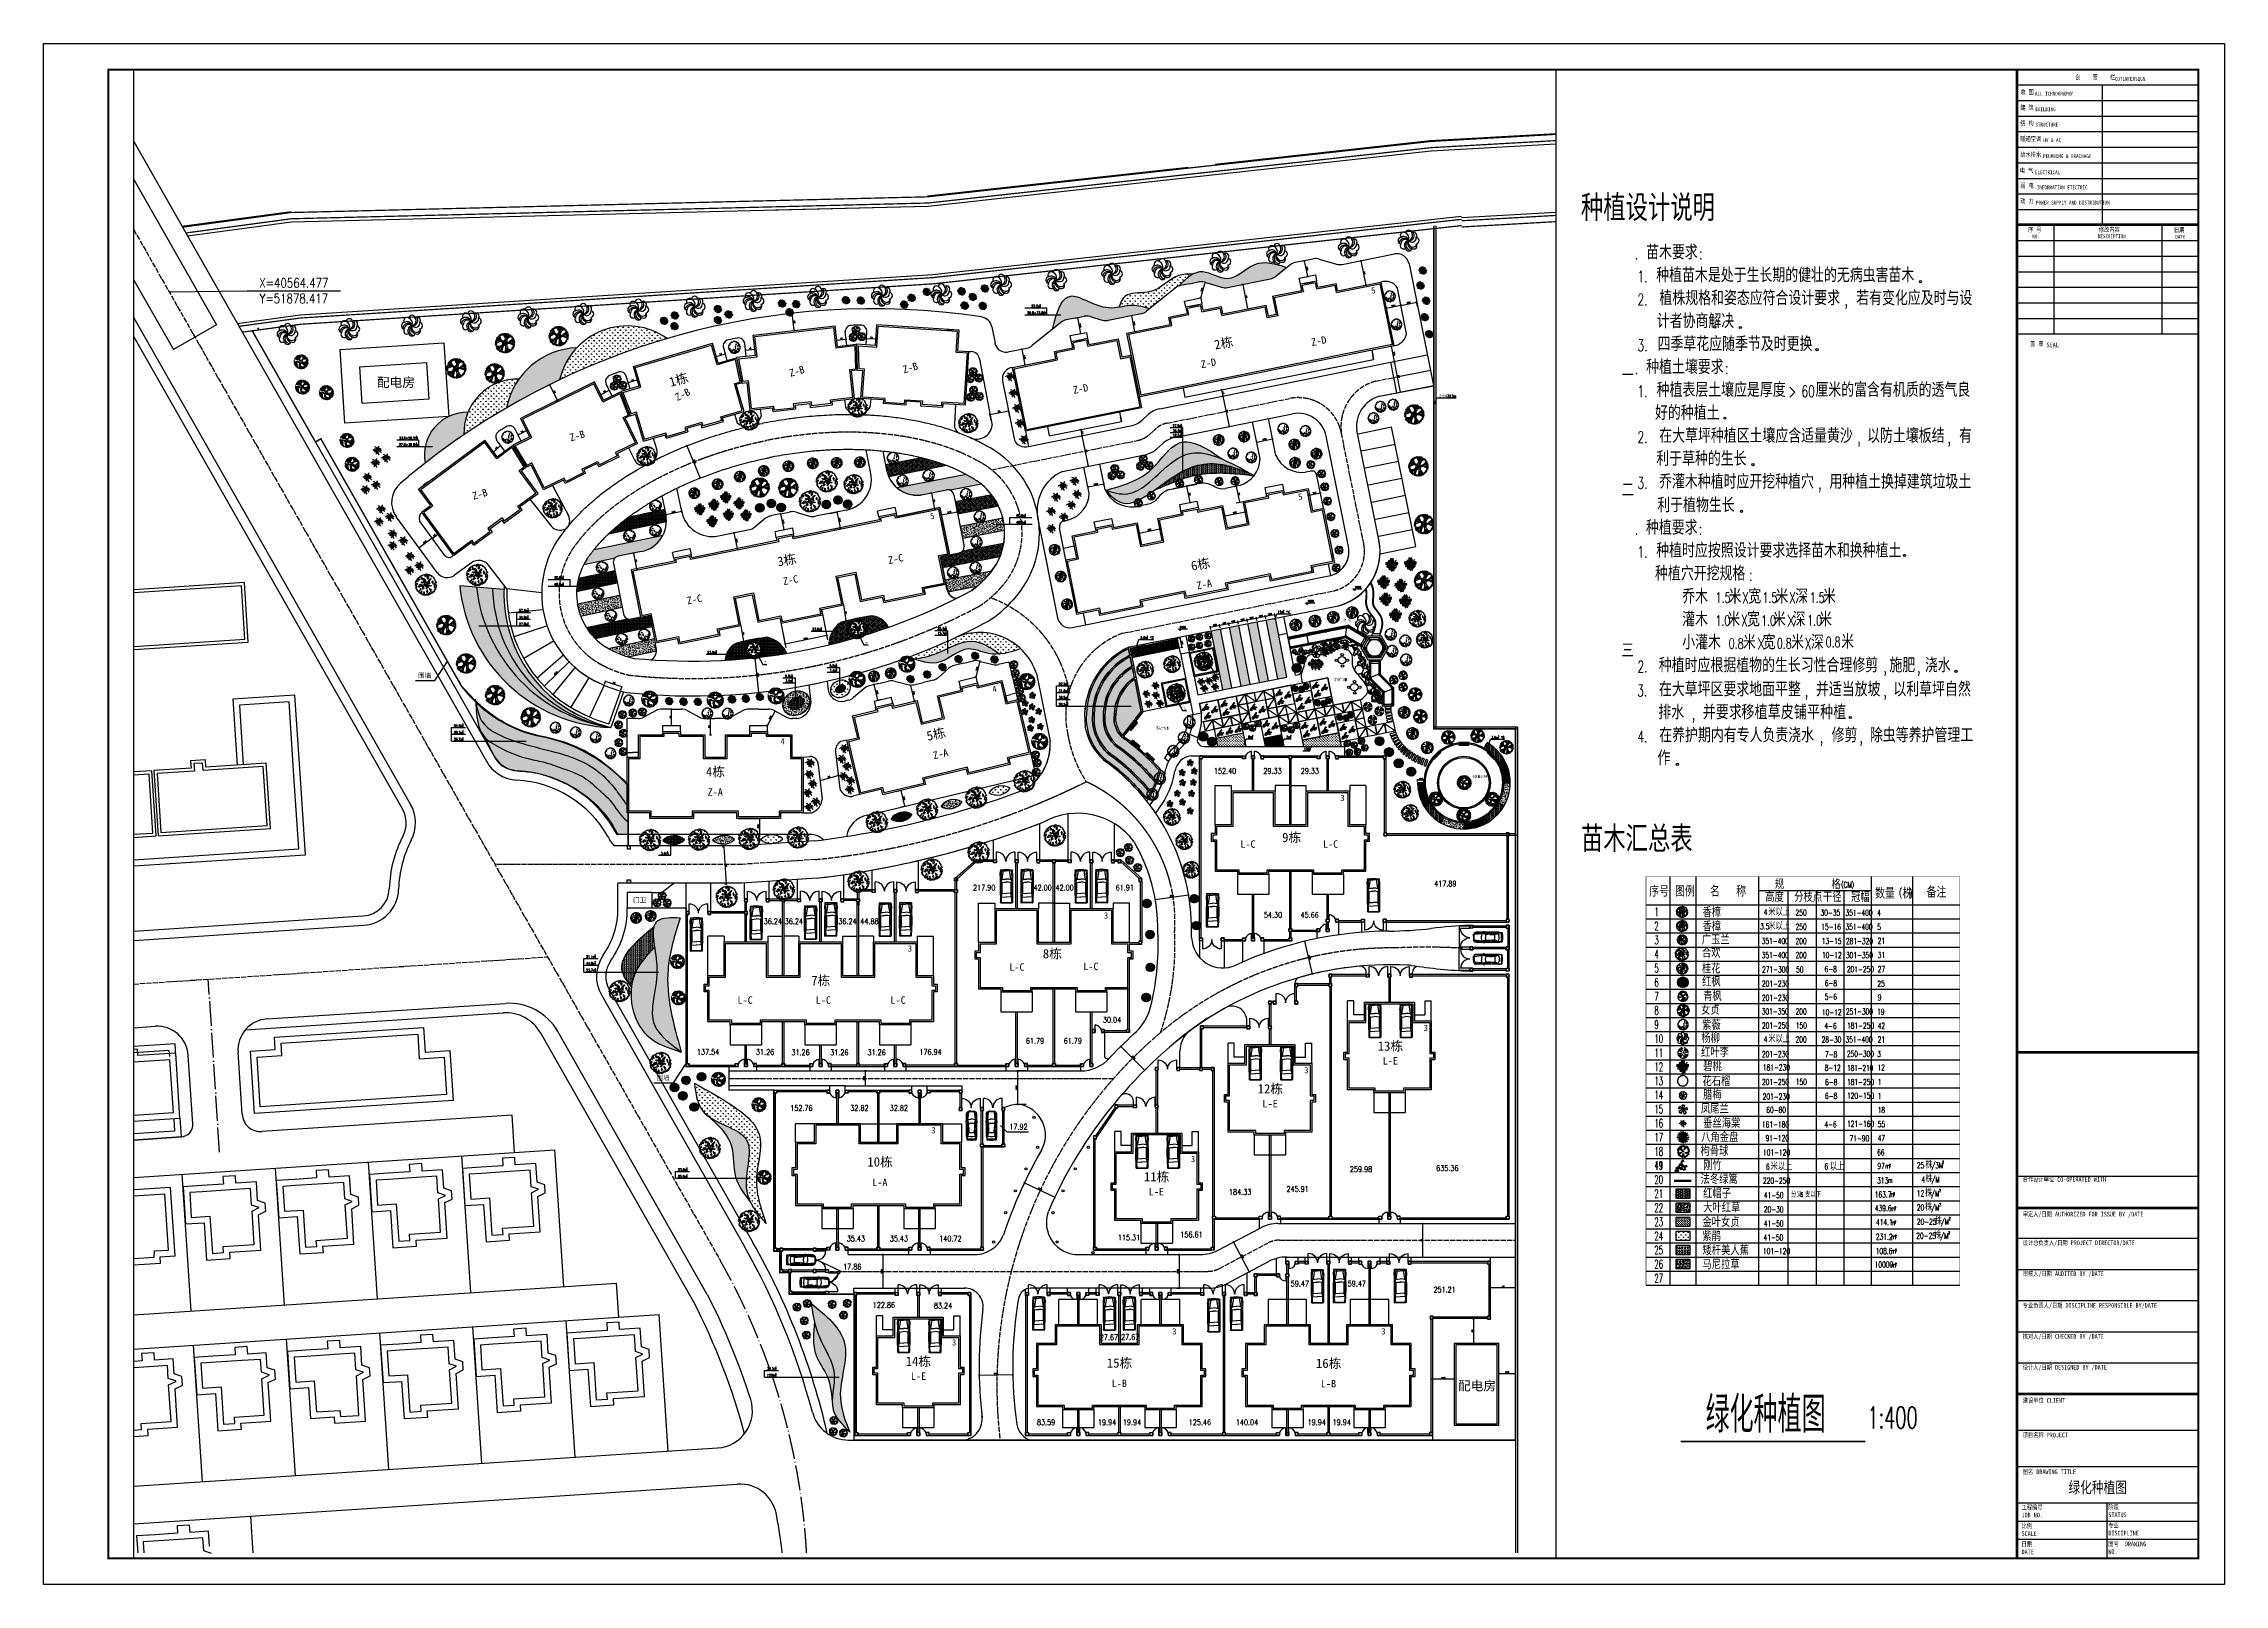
# Model space of a CAD drawing. Extents: x 1035948 to 1665131, y -158296 to 142149.
# Drawn here: x 1244631 to 1665131, y -158296 to 138704 of the extents above; entities that cross this region are included whole.
import ezdxf
from ezdxf.enums import TextEntityAlignment as Align

# ---------------------------------------------------------------- set-up
doc = ezdxf.new("R2010")
doc.units = 0
doc.header["$LTSCALE"] = 200
doc.header["$MEASUREMENT"] = 0
doc.linetypes.add('ACAD_ISO04W100', pattern=[30.5, 24, -3, 0.5, -3])
doc.linetypes.add('DASH', pattern=[0.35, 0.25, -0.1])
doc.layers.get('0').update_dxf_attribs({"linetype": 'CONTINUOUS'})
doc.layers.get('DEFPOINTS').update_dxf_attribs({"linetype": 'CONTINUOUS'})
for name, color, linetype in [('1', 123, 'CONTINUOUS'), ('2', 123, 'CONTINUOUS'), ('3', 7, 'CONTINUOUS'), ('CH1', 7, 'CONTINUOUS'), ('CH3', 7, 'CONTINUOUS'), ('COLUMN', 7, 'CONTINUOUS'), ('DL', 21, 'CONTINUOUS'), ('DOTE', 1, 'CONTINUOUS'), ('GHJZ', 7, 'CONTINUOUS'), ('GROUND', 2, 'CONTINUOUS'), ('HATCH', 7, 'CONTINUOUS'), ('LAYER1', 2, 'CONTINUOUS'), ('LH', 62, 'CONTINUOUS'), ('LMLK', 123, 'CONTINUOUS'), ('PUB_DIM', 3, 'CONTINUOUS'), ('PUB_TEXT', 7, 'CONTINUOUS'), ('PUB_WINDW', 7, 'CONTINUOUS'), ('TREE', 3, 'CONTINUOUS'), ('TXT', 3, 'CONTINUOUS'), ('WINDOW', 2, 'CONTINUOUS'), ('WLL1', 7, 'CONTINUOUS'), ('X1', 3, 'CONTINUOUS'), ('ZXX', 6, 'ACAD_ISO04W100'), ('八角金盘', 7, 'CONTINUOUS'), ('凤尾兰', 7, 'CONTINUOUS'), ('合欢', 7, 'CONTINUOUS'), ('垂丝海棠', 7, 'CONTINUOUS'), ('夹竹桃', 7, 'CONTINUOUS'), ('尾', 7, 'CONTINUOUS'), ('广玉兰', 7, 'CONTINUOUS'), ('慈孝竹', 7, 'CONTINUOUS'), ('景观1', 7, 'CONTINUOUS'), ('杨柳', 7, 'CONTINUOUS'), ('枸骨球', 7, 'CONTINUOUS'), ('桂花', 7, 'CONTINUOUS'), ('百幕大', 7, 'CONTINUOUS'), ('矮杆美人蕉', 7, 'CONTINUOUS'), ('紫薇', 7, 'CONTINUOUS'), ('紫鹃', 7, 'CONTINUOUS'), ('红叶李', 7, 'CONTINUOUS'), ('红枫', 7, 'CONTINUOUS'), ('红花继木', 7, 'CONTINUOUS'), ('腊梅', 7, 'CONTINUOUS'), ('花石榴', 7, 'CONTINUOUS'), ('葱兰', 7, 'CONTINUOUS'), ('蜀桧柏', 7, 'CONTINUOUS'), ('铺地材料线', 5, 'CONTINUOUS'), ('院子', 140, 'CONTINUOUS'), ('青枫', 7, 'CONTINUOUS'), ('青桐', 7, 'CONTINUOUS'), ('香樟', 7, 'CONTINUOUS')]:
    doc.layers.add(name, color=color, linetype=linetype)
doc.styles.add('_DIMFONT', font='TXT.shx')
doc.styles.add('_FS64F', font='txt', dxfattribs={"width": 0.9, "bigfont": 'FS64F'})
doc.styles.add('_HZPMK', font='txt.shx', dxfattribs={"width": 0.7, "bigfont": 'HZPMK.shx'})
doc.styles.add('_HZTCH', font='txt.shx', dxfattribs={"width": 0.8, "bigfont": 'hztxt.shx'})
doc.styles.add('_HZTXT', font='txt.shx', dxfattribs={"width": 0.8, "bigfont": 'hztxt.shx'})
doc.styles.add('_ROMANC', font='ROMANC.shx', dxfattribs={"width": 0.525})
doc.styles.add('_SIMPLEX', font='SIMPLEX.shx', dxfattribs={"width": 0.6})
doc.styles.add('_TXT', font='SIMPLEX.shx', dxfattribs={"width": 0.6})
doc.styles.add('ATTR', font='SIMHEI.TTF')
doc.styles.add('DIM', font='txt')
doc.styles.add('DIM_FONT', font='SIMPLEX.shx', dxfattribs={"width": 0.8})
doc.styles.add('H1', font='SimSun.ttf')
doc.styles.add('HZ', font='simplex.shx', dxfattribs={"bigfont": 'hztxt.shx'})
doc.styles.add('HZFS1', font='txt.shx', dxfattribs={"bigfont": 'HZTXT.SHX'})
doc.styles.add('HZTXT', font='COMPLEX', dxfattribs={"width": 0.75, "bigfont": 'HZTXT'})
doc.dimstyles.new('DIMN80', dxfattribs={"dimscale": 0.8, "dimtxt": 300, "dimasz": 1, "dimexe": 250, "dimexo": 300, "dimgap": 150, "dimtad": 1, "dimdec": 0, "dimzin": 0, "dimdsep": 46, "dimtxsty": 'DIM_FONT', "dimblk": '_DIMX', "dimcen": 0.09, "dimclrt": 7, "dimadec": 0, "dimazin": 0, "dimtfac": 1, "dimtdec": 0, "dimtix": 1, "dimtmove": 2, "dimatfit": 3, "dimldrblk": '_DIMX', "dimfxl": 0, "dimtolj": 1, "dimtzin": 0, "dimarcsym": 0})
doc.dimstyles.new('NORMAL', dxfattribs={"dimscale": 3, "dimtxt": 0.18, "dimasz": 0.18, "dimexe": 0.18, "dimexo": 0.0625, "dimgap": 0.09, "dimtad": 0, "dimtih": 1, "dimtoh": 1, "dimdec": 4, "dimzin": 0, "dimdsep": 46, "dimtxsty": 'Standard', "dimblk1": '_DIMX', "dimblk2": '_DIMX', "dimcen": 0.09, "dimadec": 0, "dimazin": 0, "dimtfac": 1, "dimtdec": 4, "dimtofl": 0, "dimtmove": 0, "dimatfit": 3, "dimfxl": 0, "dimtolj": 1, "dimtzin": 0, "dimarcsym": 0})
pattern_1 = [(50, (1132740.7, -70994.58), (430.3561, -37.65128), [45, -495]), (355, (1132740.7, -70994.6), (-83.2508, 451.3153), [36, -396]), (100.4514, (1132776.55, -70997.7), (347.10563, 413.66373), [38.2441, -420.68527]), (46.1842, (1132740.7, -70874.6), (640.3446, -99.3114), [67.5, -742.5]), (96.6356, (1132794.05, -70882.85), (560.7976, 584.4707), [57.3662, -631.0278]), (351.1842, (1132740.7, -70874.6), (560.7972, 584.4712), [54, -594]), (21, (1132800.7, -70904.58), (358.14423, -241.57133), [45, -495]), (326, (1132800.7, -70904.6), (145.9892, 435.09003), [36, -396]), (71.4514, (1132830.54, -70924.7), (504.13358, 193.5183), [38.2441, -420.68527]), (37.5, (1132740.69, -70994.58), (7.295913, 199.73631), [0, -391.2, 0, -402, 0, -397.5]), (7.5, (1132740.7, -70994.58), (157.84172, 236.64703), [0, -229.2, 0, -382.2, 0, -151.5]), (327.5, (1132606.89, -70994.58), (320.29346, -13.53292), [0, -150, 0, -468, 0, -621]), (317.5, (1132546.9, -70994.58), (349.9117, 60.06299), [0, -195, 0, -310.8, 0, -441])]
pattern_2 = [(0, (1132740.69, -70994.58), (120, 120), [60, -180]), (90, (1132770.69, -71024.58), (-120, 120), [60, -180])]
pattern_3 = [(0, (1132740.69, -70994.58), (300, 150), [150, -150, 0, -150, 0, -150])]
pattern_4 = [(90, (1132740.7, -70994.58), (-254.55844, 254.55844), [67.5, -441.61688]), (45, (1132740.7, -70994.58), (-254.55844, 254.55844), [67.5, -292.5]), (135, (1132740.7, -70994.58), (-254.55844, -254.55844), [67.5, -292.5])]
pattern_5 = [(202.795144, (2341583.55, 368489.86), (-188.544016, 76.96203), [72, -216]), (112.795144, (2341564.31, 368442.73), (76.96203, 188.544016), [72, -216])]
pattern_6 = [(152.795144, (2341583.55, 368489.86), (-382.15606, -201.44664), [45, -495]), (207.795144, (2341583.55, 368489.86), (-98.10786, 448.32023), [36, -396]), (102.343744, (2341551.7, 368473.08), (-480.2641, 246.87321), [38.24411, -420.68527]), (156.610944, (2341537.06, 368600.5), (-551.8542, -339.64828), [67.5, -742.5]), (106.15954, (2341491.1, 368572.2), (-743.44293, 321.5472), [57.36617, -631.0278]), (211.61094, (2341537.06, 368600.5), (-743.44268, 321.5478), [54, -594]), (181.795144, (2341493.37, 368549.6), (-236.57795, -361.46213), [45, -495]), (236.795144, (2341493.37, 368549.6), (-303.15703, 344.54607), [36, -396]), (131.343744, (2341473.66, 368519.47), (-539.73496, -16.91648), [38.24411, -420.68527]), (165.295144, (2341583.55, 368489.86), (-84.1114, 181.309396), [0, -391.2, 0, -402, 0, -397.5]), (195.295144, (2341583.55, 368489.86), (-237.19957, 157.010152), [0, -229.2, 0, -382.2, 0, -151.5]), (235.295144, (2341706.9, 368541.7), (-290.034098, -136.56963), [0, -150, 0, -468, 0, -621]), (245.295144, (2341762.22, 368564.95), (-345.85285, -80.19707), [0, -195, 0, -310.8, 0, -441])]
pattern_7 = [(0, (382304.18, -26483.74), (144, 144), [72, -216]), (90, (382340.18, -26519.74), (-144, 144), [72, -216])]
pattern_8 = [(50, (382304.2, -26483.74), (430.35611, -37.65128), [45, -495]), (355, (382304.2, -26483.74), (-83.2508, 451.31528), [36, -396]), (100.4514, (382340.05, -26486.9), (347.10563, 413.66373), [38.24411, -420.68527]), (46.1842, (382304.2, -26363.74), (640.34463, -99.3114), [67.5, -742.5]), (96.6356, (382357.55, -26372), (560.79762, 584.47072), [57.36617, -631.0278]), (351.1842, (382304.2, -26363.74), (560.79717, 584.47116), [54, -594]), (21, (382364.2, -26393.74), (358.14423, -241.57133), [45, -495]), (326, (382364.2, -26393.74), (145.9892, 435.09003), [36, -396]), (71.4514, (382394.03, -26413.88), (504.13358, 193.5183), [38.24411, -420.68527]), (37.5, (382304.18, -26483.74), (7.295913, 199.736312), [0, -391.2, 0, -402, 0, -397.5]), (7.5, (382304.18, -26483.74), (157.841722, 236.647027), [0, -229.2, 0, -382.2, 0, -151.5]), (327.5, (382170.38, -26483.74), (320.293462, -13.532923), [0, -150, 0, -468, 0, -621]), (317.5, (382110.38, -26483.74), (349.9117, 60.06299), [0, -195, 0, -310.8, 0, -441])]
pattern_9 = [(0, (596285.81, -45900.56), (360, 180), [180, -180, 0, -180, 0, -180])]
pattern_10 = [(50, (596285.8, -45900.56), (430.35611, -37.65128), [45, -495]), (355, (596285.8, -45900.56), (-83.2508, 451.31528), [36, -396]), (100.4514, (596321.68, -45903.7), (347.10563, 413.66373), [38.24411, -420.68527]), (46.1842, (596285.8, -45780.56), (640.34463, -99.3114), [67.5, -742.5]), (96.6356, (596339.2, -45788.84), (560.79762, 584.4707), [57.36617, -631.0278]), (351.1842, (596285.8, -45780.56), (560.79717, 584.47116), [54, -594]), (21, (596345.8, -45810.56), (358.14423, -241.57133), [45, -495]), (326, (596345.8, -45810.56), (145.9892, 435.09003), [36, -396]), (71.4514, (596375.66, -45830.7), (504.13358, 193.5183), [38.24411, -420.68527]), (37.5, (596285.81, -45900.56), (7.295913, 199.736312), [0, -391.2, 0, -402, 0, -397.5]), (7.5, (596285.81, -45900.56), (157.84172, 236.647027), [0, -229.2, 0, -382.2, 0, -151.5]), (327.5, (596152.01, -45900.56), (320.293462, -13.532923), [0, -150, 0, -468, 0, -621]), (317.5, (596092.01, -45900.56), (349.9117, 60.06299), [0, -195, 0, -310.8, 0, -441])]
pattern_11 = [(90, (596285.8, -45900.56), (-509.11688, 509.11688), [135, -883.23377]), (45, (596285.8, -45900.6), (-509.1169, 509.1169), [135, -585]), (135, (596285.8, -45900.6), (-509.1169, -509.1169), [135, -585])]
pattern_12 = [(0, (596285.81, -45900.56), (144, 144), [72, -216]), (90, (596321.81, -45936.56), (-144, 144), [72, -216])]

# ---------------------------------------------------------------- blocks, each defined once
blk = doc.blocks.new('W6')
at = {"color": 0, "linetype": 'ByBlock'}
for points in [[(11.1, 0.8), (11.7, 0.3), (12, 0), (12.3, 0.2), (12.6, -0.1), (12.2, -0.5), (11.9, -0.5), (11.6, -1), (11.2, -0.6), (10.8, -1), (10.7, -1.4), (11.6, -1.6), (11.4, -1.6), (11.8, -1.3), (12.2, -1.9), (12, -2.3), (11.6, -2.3), (11.2, -2.3), (10.9, -2.6), (10.7, -2.3), (10.4, -2.5), (10.5, -3), (11.1, -3.3), (11.2, -3.7), (11.6, -3.5), (11.5, -4), (11.3, -4.2), (10.9, -4.1), (10.5, -4.2), (10.1, -4), (9.8, -4.2), (9.8, -4.6), (9.3, -4.3), (8.9, -3.8), (8.2, -3.6), (7.7, -3.6), (7.2, -3.2), (7.4, -3.8), (8.2, -4), (7.9, -4.3), (8.2, -4.8), (8.5, -4.5), (9.1, -5.1), (9.4, -5.7), (10, -5.3), (10.2, -6), (9.8, -6.1), (9.3, -6.5), (9.5, -6.7), (9.1, -7), (8.8, -6.7), (8.5, -7.1), (8, -6.8), (7.5, -6.2), (7, -6.3), (6.9, -6.7), (7.3, -6.9), (8, -7.4), (7.7, -7.7), (8, -8), (7.9, -8.2), (7.3, -8.1), (7.3, -8.3), (7.4, -8.6), (7.1, -8.6), (6.8, -8.6), (6.6, -8.8), (6.3, -8.4), (6.2, -9), (6.5, -9.3), (6.1, -9.5), (5.9, -9.3), (5.3, -9.2), (5.1, -9.8), (5.4, -9.8), (5.4, -10.1), (4.8, -10.3), (4.6, -10), (4.2, -9.6), (4, -9.8), (3.7, -9.5), (3.4, -9.5), (3.4, -10), (3.9, -10.2), (3.6, -10.5), (3.2, -10.4), (3, -10.1), (2.6, -10.2), (2.3, -9.8), (1.8, -9.4), (2.1, -9.3), (1.7, -10), (1.1, -10), (0.9, -10.3), (1.2, -10.2), (1.5, -10.5), (1.3, -10.7), (0.3, -11.2), (-0.1, -10.7), (-0.2, -10.1), (0, -9.8), (-0.4, -9.5), (-0.3, -9), (-0.4, -8.6), (-0.7, -8.3), (-0.9, -8.8), (-0.8, -9.3), (-1.2, -9.7), (-1.1, -9.9), (-0.9, -10.3), (-1.3, -11.2), (-1.7, -10.8), (-2.1, -10.4), (-2.4, -10.7), (-2.7, -10.4), (-3.2, -10.7), (-3.6, -10.6), (-4, -10.1), (-3.6, -9.6), (-3.8, -9.2), (-3.6, -8.6), (-3.5, -8.2), (-3.7, -8), (-4, -8.6), (-4.3, -8.4), (-4.4, -8.7), (-4.3, -9.2), (-4.9, -9.2), (-5.5, -8.8), (-5.9, -9.2), (-6.1, -8.8), (-6.3, -8.5), (-6.7, -8.3), (-6.6, -8.1), (-6.7, -7.5), (-6.7, -7.2), (-6.6, -7.1), (-6.9, -6.8), (-7.4, -7.4), (-7.2, -7.8), (-8, -7.6), (-8, -7.1), (-8.4, -6.9), (-8.3, -6.4), (-8, -6.3), (-8.3, -5.9), (-8.8, -6.2), (-8.8, -6.2), (-9.1, -5.8), (-8.7, -5.5), (-9.1, -5), (-9.3, -5.1), (-9.5, -4.8), (-9.3, -4.7), (-9.2, -4.1), (-10.1, -4.3), (-10.1, -3.9), (-10.1, -3.5), (-10.3, -3.4), (-10.6, -3.2), (-10.6, -3), (-10.7, -2.3), (-10.9, -2.2), (-10.8, -2.2), (-10.5, -1.7), (-11, -1.6), (-11.2, -1.4), (-10.7, -1.1), (-10.3, -0.5), (-9.9, -0.5), (-9.3, 0), (-9, -0.3), (-9, 0.4), (-9.3, 0.7), (-9.8, 0.1), (-9.9, 0.4), (-10.4, 0.4), (-10.6, 0), (-11, 0.1), (-11.2, 0.3), (-11.8, 0.6), (-11.4, 0.9), (-11.2, 1.5), (-11.9, 1.7), (-11.8, 2.4), (-11.2, 2.5), (-11, 2.4), (-10.8, 2.8), (-10.1, 2.9), (-10.1, 3.2), (-10.2, 3.5), (-10.6, 4.1), (-11, 4.2), (-11.3, 4.5), (-11.2, 4.9), (-10.8, 5), (-10.1, 5), (-10.1, 5.4), (-10.5, 5.8), (-10.3, 6.4), (-10.6, 6.8), (-10.2, 7), (-9.4, 7), (-9, 7.1), (-9.1, 7.6), (-9.5, 8), (-9.2, 8.4), (-8.6, 8.7), (-8.3, 9.2), (-8.4, 9.6), (-7.4, 9.7), (-7.4, 9.5), (-6.7, 9.7), (-6.7, 9.9), (-6.8, 10.3), (-6.7, 10.3), (-6.6, 10.3), (-6.1, 10.2), (-5.6, 10.5), (-5.7, 10.6), (-5.6, 11.1), (-5.4, 11.1), (-4.9, 10.9), (-4.2, 10.9), (-4.2, 11), (-4, 11.3), (-4, 11.6), (-3.9, 11.9), (-3.3, 12.2), (-2.5, 11.9), (-2.3, 12.4), (-2.5, 12.7), (-2.1, 12.7), (-1.9, 12.4), (-1.8, 11.6), (-2, 11), (-1.7, 10.8), (-1.5, 11), (-1.4, 11.6), (-1, 11.6), (-0.7, 11), (0, 10), (0.3, 9.8), (0.6, 10.9), (0.3, 11.3), (0, 11.7), (0, 12.2), (0.3, 12.2)], [(0.3, 12.2), (0.5, 12.7), (0.9, 12.9), (1.3, 12.7), (1.3, 12.4), (1.4, 12), (1.6, 12), (2, 12.4), (2.5, 12.6), (2.6, 12.4), (2.8, 12.4), (3, 12.5), (3.3, 12.2), (3.3, 11.9), (3.4, 11.9), (3.9, 12.2), (4.2, 12.2), (4.3, 11.9), (4.2, 11.4), (4.6, 11.7), (4.7, 11), (5, 11), (5.1, 11.4), (5.1, 11.8), (5.6, 11.7), (5.7, 11.8), (5.8, 11.4), (5.6, 11.1), (5.9, 11.1), (6.3, 11.4), (6.5, 11.1), (6.4, 10.7), (6.4, 10.4), (6.4, 10), (6.7, 10.1), (6.9, 10.4), (7.2, 10.1), (7.6, 10.3), (7.7, 10.6), (7.8, 10.4), (8.1, 10.4), (7.9, 10), (7.7, 9.6), (8.1, 9.3), (8.2, 9.7), (8.4, 9.4), (8.8, 9.5), (9.1, 9.6), (9.2, 9.2), (8.9, 8.9), (8.6, 8.7), (8.6, 8.3), (8.8, 7.9), (8.9, 8.2), (9.3, 7.9), (9.3, 8.4), (9.6, 8.5), (9.7, 8.8), (9.8, 8.3), (10, 8), (9.7, 7.7), (9.7, 7.5), (10, 7.6), (10.1, 7.2), (10.1, 6.9), (9.8, 6.7), (9.6, 6.5), (9.8, 6.3), (10.1, 6.5), (10.3, 6.7), (10.7, 6.4), (11.1, 6), (10.9, 5.9), (10.3, 5.8), (9.9, 5.4), (9.7, 5), (8.9, 5.3), (9.4, 4.6), (10.1, 4.7), (10.5, 5), (11.1, 4.8), (11.4, 5.1), (11.7, 4.7), (11.7, 4.3), (11.2, 4.4), (10.7, 4.3), (9.9, 3.8), (10.7, 3.6), (11.1, 3.7), (12, 3.4), (12.2, 3.4), (12.3, 2.9), (11.9, 2.7), (11.3, 2.6), (11.1, 2.1), (10.7, 1.7), (11.2, 1.4), (12, 1.6), (12.3, 1.2), (12.1, 0.8), (11.6, 1), (11.1, 0.8)]]:
    blk.add_lwpolyline(points, dxfattribs=at)
for points in [[(-10.4, 1.7), (-9.8, 2.1), (-10, 2.2), (-9.5, 2.4), (-9.4, 1.8), (-10, 1.4)], [(-6.7, 2.2), (-6.3, 2.6), (-6.7, 3.3), (-7.1, 2.9), (-7.3, 3), (-7.3, 3.9), (-8.2, 4), (-8.6, 3.9), (-8.4, 3.3), (-8.3, 3), (-8.2, 2.6), (-8.4, 2.3), (-8.2, 2), (-7.6, 2.5), (-7.3, 2.2)], [(-0.6, 0.9), (-0.2, 0.9), (0.3, 1.4), (0.1, 1.7), (0.3, 2.1), (0.6, 2.5), (0.4, 2.7), (0.4, 3.1), (0.7, 3.4), (0.6, 3.7), (0.6, 4.1), (0.9, 4.4), (1.1, 4.5), (1.2, 4.9), (1, 5.3), (1.4, 5.7), (1.3, 6.2), (1.2, 6.5), (1.3, 6.7), (1.5, 6.7), (1.7, 6.4), (1.8, 6.5), (1.9, 6.2), (1.8, 5.9), (1.6, 5.4), (1.7, 5.1), (1.8, 4.8), (1.6, 4.3), (1.3, 4.3), (1.3, 3.9), (1.6, 3.4), (2, 3.6), (2.5, 3.6), (2.5, 3.4), (2.8, 3.2), (3.2, 2.9), (3.7, 3), (3.8, 2.7), (4.1, 2.5), (4.3, 2.1), (5.2, 1.5), (4.9, 1.4), (4.3, 1.4), (4, 1.7), (3.6, 1.7), (3.4, 2), (3.1, 2.1), (2.5, 1.9), (2.1, 2), (2.4, 2.2), (2.7, 2.5), (2.8, 2.4), (2.9, 2.6), (2.4, 3), (2.3, 2.6), (1.8, 2.7), (1.1, 2.5), (1.5, 2.2), (1.5, 1.8), (2.1, 1.6), (2.1, 1.1), (2.3, 1), (2.6, 0.7), (2.1, 0.7), (1.7, 0.9), (1.8, 1), (1.4, 1.2), (1.1, 0.7), (1.3, 0.3), (1.2, -0.1), (0.9, -0.6), (1, -1), (1.3, -1.1), (1.5, -1.5), (1.1, -1.7), (0.4, -1.8), (0.2, -1.5), (0.3, -1.2), (0.5, -0.6), (0.3, -0.3), (0, 0), (-0.6, -0.3), (-0.8, -0.4), (-1.1, -0.8), (-1.4, -0.6), (-2, -1), (-1.8, -1.2), (-1.5, -1.5), (-2.2, -1.8), (-2.1, -2.2), (-2.1, -2.6), (-1.9, -2.8), (-1.6, -2.8), (-1.5, -3.3), (-1.9, -3.7), (-2.4, -3.9), (-2.4, -4.3), (-2.9, -4.3), (-3, -3.9), (-2.8, -3.7), (-2.8, -3.3), (-2.7, -2.9), (-2.6, -2.9), (-2.5, -2.6), (-2.7, -2.3), (-3, -1.9), (-2.9, -1.5), (-2.6, -1.7), (-2.5, -1.5), (-2.6, -1.1), (-3, -0.8), (-3.7, -0.9), (-3.7, -1.3), (-4.3, -1.3), (-4.6, -0.8), (-4.8, -0.5), (-5.2, -0.6), (-5.5, -0.9), (-5.5, -1.2), (-5, -1.5), (-5.1, -1.8), (-5.8, -1.5), (-6.4, -1.4), (-6.8, -1.8), (-6.8, -1), (-6.3, -1), (-6, -0.8), (-5.8, -0.3), (-5, -0.1), (-5.2, 0.3), (-4.9, 0.5), (-4.9, 0), (-4.4, 0), (-4.4, 0.5), (-4.2, 0.8), (-3.8, 0.3), (-4.2, 0), (-3.9, -0.3), (-3.5, -0.2), (-3, 0.2), (-2.7, -0.1), (-2.4, 0), (-2.4, 0.3), (-2.3, 0.5), (-2.9, 1), (-2.7, 1.3), (-2.4, 2), (-2.7, 2.1), (-2.6, 2.4), (-2.3, 2.6), (-2, 2.1), (-1.8, 1.8), (-1.6, 2), (-1.7, 2.4), (-2, 2.7), (-2.1, 3.3), (-2.5, 3.1), (-2.8, 3.4), (-3.5, 3.1), (-3.6, 3.4), (-3.4, 3.7), (-3.5, 3.9), (-3.9, 4), (-4.6, 3.7), (-4.8, 4.1), (-5, 4.6), (-5.4, 4.7), (-5.7, 5.2), (-5.7, 5.5), (-5.9, 5.8), (-6.4, 5.9), (-6.6, 6.2), (-6.6, 6.6), (-6.1, 6.3), (-5.7, 5.9), (-5.3, 5.8), (-5, 5.3), (-4, 4.7), (-3.5, 4.6), (-3.1, 4.4), (-3.2, 4.3), (-2.7, 3.9), (-2.5, 4.2), (-2.6, 4.9), (-1.7, 4.6), (-1.8, 4.1), (-1.8, 3.7), (-1.2, 4), (-0.9, 5.2), (-0.7, 5.5), (-0.6, 4.9), (-1, 3.6), (-1.5, 3.1), (-1.3, 2.7), (-0.9, 3), (-0.7, 2.2), (-1.3, 1.9), (-1.5, 1.3), (-1.1, 1.5), (-1, 1.1), (-1, 0.8)], [(-1.8, 8.9), (-2.3, 9), (-2.9, 9.3), (-3, 8.7), (-3.6, 8.7), (-3.8, 8.2), (-3.4, 8), (-2.8, 7.7), (-2.7, 8), (-2.7, 8.5), (-2.3, 8.4), (-2.2, 8), (-1.7, 8.3), (-1.5, 8.6), (-0.9, 8.5), (-0.9, 8.8), (-1.5, 9.1)], [(2.5, 11.1), (1.9, 10.7), (2.1, 10.5), (2.1, 10.2), (2.4, 9.9), (2.7, 10.3), (2.5, 10.5), (3.1, 10.6), (3, 10.8)], [(7.5, 6.8), (6.7, 7), (6.4, 6.5), (6, 6.4), (6.2, 6.7), (6, 7.2), (5.8, 6.9), (5.6, 6.2), (5.2, 5.8), (5.5, 5.8), (4.6, 5.3), (4.2, 4.8), (4.7, 4.9), (5.4, 4.9), (5.2, 5.1), (5.8, 5.4), (6.1, 5.2), (6.4, 5.8), (6.8, 6), (7, 6.2), (7.4, 6.1), (7.9, 5.9), (8.1, 6.2), (8.3, 6.7), (8.9, 6.8), (8.2, 7)], [(8.7, 2.7), (8.7, 3.2), (7.8, 3), (7.7, 2.7), (6.8, 2.5), (6.3, 2.6), (6.6, 2.2), (7.6, 2.3), (7.7, 2), (7.7, 1.6), (8.1, 1.6), (8.3, 2.5), (8.9, 2.5), (9.4, 2.7)], [(-6.3, -2.6), (-6.6, -2.5), (-7.1, -2.9), (-7, -3.2), (-7.3, -3.7), (-7.4, -3.9), (-7.9, -3.6), (-8.2, -3.9), (-7.3, -4.9), (-6.3, -4.5), (-6.3, -3.9), (-5.7, -3.5), (-5.7, -3.2), (-6.1, -3)], [(-5.5, -7.8), (-5.2, -7.5), (-5.5, -7.3), (-5.5, -6.8), (-5.9, -6.6), (-5.7, -6), (-5.4, -6.4), (-5.2, -6.8), (-4.9, -6.4), (-4.7, -7), (-4.7, -7.5), (-5.1, -7.7), (-4.8, -8)], [(2.6, -8.3), (2.4, -7.7), (2.5, -7.3), (2.3, -6.9), (2.1, -6.7), (2.4, -6.2), (2.7, -6.7), (3, -6.6), (2.7, -6.2), (2.3, -5.7), (1.6, -5.3), (1.7, -4.8), (1.5, -4.5), (1.1, -4.2), (1.8, -4.2), (1.9, -3.8), (1.3, -3.8), (1, -3.5), (0.7, -3.7), (0.3, -3.4), (0.1, -3.8), (0.3, -4.3), (0.3, -4.8), (0.4, -5.1), (0.3, -5.6), (0, -5.3), (-0.3, -5.4), (0, -5.8), (0.3, -6.2), (0.8, -6), (1.1, -6.5), (1.1, -6.8), (1.4, -7), (1.3, -6.2), (1.2, -5.5), (1.6, -5.8), (1.6, -6.4), (1.7, -7.1), (2, -7.5)], [(2.3, -1.7), (2.7, -2), (3.5, -2), (4, -1.6), (3.9, -1.4), (4.3, -1.3), (4.8, -1.8), (4.3, -1.9), (4.3, -2.4), (4.9, -2.3), (5.5, -2.8), (5.5, -3.1), (4.7, -3), (3.9, -3.1), (3.5, -2.6), (2.7, -2.5), (2.3, -2.7), (2.1, -2.3)], [(6.6, -5.2), (6.1, -5), (5.2, -4.8), (5.1, -5.2), (5.1, -5.5), (5.5, -5.3), (5.8, -5.3), (6.1, -5.8)], [(9.5, -0.7), (9, -0.8), (8.8, -1.1), (8.6, -0.7), (8.3, -1.2), (8.5, -1.4), (8.5, -1.8), (8.8, -2), (9.2, -1.5), (8.9, -1.4), (9.5, -1), (9.8, -1.6), (10.3, -1), (9.8, -0.3)]]:
    blk.add_lwpolyline(points, close=True, dxfattribs=at)
blk = doc.blocks.new('ZW01')
at = {"layer": '香樟', "color": 3, "const_width": 115, "elevation": 48501}
blk.add_lwpolyline([(-321, 1541), (-239, 1614), (-313, 1702), (-326, 1782), (-421, 1846), (-459, 1913), (-467, 1926), (-623, 1848), (-771, 1819), (-839, 1735), (-966, 1721), (-944, 1602), (-1100, 1569), (-1157, 1518), (-1278, 1489), (-1310, 1420), (-1376, 1373), (-1505, 1356), (-1530, 1267), (-1376, 1222), (-1571, 1169), (-1803, 1059), (-1762, 793), (-1672, 807), (-1479, 689), (-1548, 550), (-1757, 631), (-1957, 694), (-2059, 607), (-2019, 360), (-2057, 276), (-1941, 224), (-1693, 232), (-1615, 198), (-1595, 86), (-1827, 17), (-1966, 40), (-2028, -95), (-1976, -164), (-1884, -207), (-1777, -264), (-1970, -519), (-1835, -629), (-1762, -802), (-1629, -966), (-1565, -1241), (-1352, -1057), (-1116, -1204), (-1337, -1377), (-1352, -1496), (-1083, -1418), (-949, -1227), (-642, -1029), (-797, -1129), (-871, -1391), (-935, -1652), (-842, -1773), (-742, -1660), (-651, -1637), (-473, -1689), (-558, -1807), (-409, -1837), (-501, -1547), (-402, -1498), (-459, -1403), (-566, -1367), (-450, -1314), (-416, -1304), (-378, -1334), (-345, -1431), (-302, -1524), (-370, -1594), (-409, -1837), (-409, -1837), (-323, -1899), (-317, -1943), (-241, -1983), (-207, -1969), (-208, -1883), (-98, -1770), (-90, -1924), (-33, -1958), (30, -1900), (-29, -1792), (24, -1716), (160, -1822), (235, -1945), (333, -1952), (388, -1780), (349, -1681), (395, -1559), (483, -1723), (384, -1790), (540, -1851), (603, -1802), (548, -1752), (670, -1620), (519, -1475), (632, -1397), (716, -1617), (731, -1730), (866, -1625), (830, -1540), (859, -1477), (993, -1576), (1078, -1568), (1183, -1531), (1070, -1455), (1075, -1378), (1199, -1340), (1244, -1411), (1306, -1442), (1352, -1448), (1294, -1310), (1316, -1265), (1355, -1195), (1445, -1245), (1515, -1191), (1423, -1078), (1441, -1040), (1404, -979), (1568, -996), (1646, -958), (1646, -958), (1604, -854), (1698, -818), (1702, -767), (1595, -757), (1591, -695), (1732, -672), (1666, -617), (1778, -603), (1724, -490), (1774, -470), (1811, -440), (1802, -383), (1837, -334), (1804, -213), (1745, -186), (1802, -137), (1883, -93), (1866, -25), (1779, 25), (1780, 68), (1560, -22), (1369, 19), (1673, 247), (1667, 302), (1568, 317), (1530, 348), (1567, 393), (1707, 384), (1802, 395), (1852, 423), (1852, 471), (1731, 487), (1765, 623), (1737, 687), (1656, 719), (1583, 764), (1555, 866), (1589, 961), (1589, 1004), (1481, 1020), (1441, 1091), (1465, 1159), (1461, 1196), (1352, 1203), (1338, 1276), (1363, 1302), (1351, 1430), (1293, 1447), (1199, 1493), (1180, 1599), (1050, 1637), (950, 1559), (907, 1747), (880, 1819), (880, 1819), (693, 1796), (646, 1749), (589, 1741), (562, 1918), (505, 1940), (435, 1906), (433, 1827), (291, 1735), (242, 1749), (229, 1840), (149, 1881), (173, 1948), (149, 2024), (62, 2042), (-9, 1931), (-99, 1936), (-149, 2005), (-235, 1846), (-175, 1799), (-185, 1662), (-133, 1602)], close=True, dxfattribs=at)
at = {"layer": '香樟', "color": 51, "xscale": 164.9574594396461, "yscale": 164.9574594396461, "zscale": 164.9574594396461, "rotation": 270}
blk.add_blockref('W6', (-239, 76, 48501), dxfattribs=at)
blk = doc.blocks.new('ZW02')
at = {"layer": '广玉兰', "color": 3}
for p, q in [((-1127, 834), (-1456, 1053)), ((-1348, 1143), (-1127, 834)), ((-1039, 1258), (-1172, 1337)), ((-951, 1063), (-1039, 1258)), ((-951, 957), (-951, 1063))]:
    blk.add_line(p, q, dxfattribs=at)
for points in [[(-1661, -6), (-1790, 40)], [(-1762, 220), (-1671, 32), (-1622, -155), (-1566, -216), (-1615, -238), (-1706, -328), (-1734, -403)], [(-1662, 672), (-1454, 738), (-1222, 648), (-1048, 586), (-800, 560), (-517, 462), (-394, 401), (-290, 303), (-171, 123), (-190, 38), (-269, -103), (-269, -103), (-486, -125), (-655, -50), (-865, 85), (-984, 85), (-1166, 10), (-1187, -58), (-1328, -148), (-1587, -125), (-1643, 32), (-1757, 343)], [(-1285, 1257), (-1229, 1151), (-1117, 1099), (-984, 994), (-844, 825), (-818, 639), (-898, 639), (-1083, 666), (-1299, 753), (-1412, 791), (-1482, 791), (-1636, 731)], [(-1451, 889), (-1596, 818)], [(-1072, 673), (-1124, 844), (-1551, 903)], [(-1355, 876), (-1498, 989)], [(-1065, 1046), (-1397, 1132)], [(-1145, 1377), (-949, 1347), (-781, 1317), (-711, 1302), (-633, 1212), (-535, 1090), (-447, 966), (-429, 825), (-479, 551), (-647, 566), (-765, 622), (-802, 821), (-809, 1010), (-951, 1152), (-1065, 1222), (-1236, 1287)], [(-799, 754), (-677, 922), (-725, 1159), (-1092, 1399)], [(-803, 1200), (-1092, 1311)], [(-374, 1775), (-381, 1677), (-360, 1549), (-332, 1429), (-276, 1332), (-199, 1257), (-241, 1204), (-332, 1106), (-388, 994), (-486, 1069), (-570, 1204), (-676, 1362), (-879, 1384), (-1089, 1414)], [(-717, 1366), (-858, 1437), (-1031, 1482)], [(-417, 1282), (-549, 1384), (-697, 1482), (-964, 1528)], [(-754, 1492), (-855, 1594)], [(-449, 1040), (-395, 1212), (-479, 1482), (-787, 1630)], [(-611, 1545), (-681, 1680)], [(-464, 1644), (-594, 1714)], [(-269, 1174), (-402, 1407), (-451, 1617), (-514, 1742)], [(152, 1824), (264, 1580), (313, 1444), (348, 1287), (425, 971), (432, 753), (367, 657), (296, 586), (173, 445), (18, 355), (-94, 310), (-367, 483), (-409, 633), (-358, 940), (-269, 1099), (-73, 1257), (-38, 1324), (60, 1700), (82, 1827)], [(39, 1827), (32, 1707), (-3, 1595), (-66, 1399), (-115, 1309), (-220, 1399), (-304, 1542), (-332, 1677), (-332, 1775)], [(-203, 1506), (-300, 1796)], [(-181, 1366), (-220, 1610), (-200, 1812)], [(-58, 1424), (-94, 1519), (-115, 1821)], [(-98, 1587), (-45, 1707), (-45, 1826)], [(1640, 882), (1469, 761), (1280, 723), (1007, 738), (796, 753), (526, 648), (358, 462), (131, 175), (173, 17), (453, -103), (691, -148), (1007, -110), (1294, 40), (1476, 325), (1561, 611), (1666, 832)], [(201, 1820), (313, 1587), (418, 1174), (460, 1384), (621, 1625), (628, 1722)], [(369, 1617), (269, 1813)], [(318, 1718), (381, 1795)], [(337, 1494), (369, 1617), (543, 1756)], [(445, 1678), (444, 1782)], [(670, 1715), (663, 1572), (558, 1429), (467, 1272), (460, 1069), (495, 934), (635, 1024), (888, 1212), (1007, 1557)], [(462, 1060), (698, 1309), (773, 1673)], [(1035, 1519), (944, 1257), (916, 1159), (677, 994), (579, 825), (570, 745), (756, 807), (1084, 761), (1266, 776), (1322, 956), (1350, 1069), (1448, 1151)], [(599, 1204), (729, 1699)], [(628, 1019), (740, 1204), (936, 1592)], [(644, 929), (853, 911), (1098, 1001), (1266, 1354)], [(705, 782), (1140, 889), (1266, 1054)], [(710, 1364), (880, 1622)], [(742, 1039), (916, 1046), (972, 1144), (1076, 1505)], [(762, 796), (1445, 1169)], [(939, 943), (1063, 1151), (1104, 1485)], [(1017, 859), (1203, 836), (1498, 1107)], [(1019, 1078), (1045, 1122), (1224, 1391)], [(1054, 985), (1203, 1061), (1408, 1211)], [(1244, 1091), (1340, 1283)], [(1813, 408), (1722, 333), (1568, 303), (1526, 288), (1462, 198), (1406, 70), (1266, -28), (1350, -43), (1504, -148), (1596, -306), (1792, -516)], [(1469, 1129), (1378, 1046), (1357, 896), (1315, 806), (1385, 798), (1441, 829), (1617, 904)], [(1357, 896), (1553, 1024)], [(1402, -78), (1645, 32), (1857, 199)], [(1404, 926), (1598, 954)], [(1452, 958), (1509, 1087)], [(1687, 761), (1624, 633), (1532, 333), (1659, 348), (1806, 461)], [(1553, 399), (1645, 483), (1768, 595)], [(1564, -5), (1561, 153), (1659, 213), (1833, 351)], [(1611, 342), (1787, 534)], [(1620, 189), (1849, 257)], [(1641, 480), (1732, 689)], [(1687, 65), (1866, 70)], [(-1602, -83), (-1789, -65)], [(-1705, -73), (-1780, -194)], [(-1615, -238), (-1678, -193), (-1769, -281)], [(-1734, -463), (-1664, -336), (-1566, -261), (-1496, -238), (-1314, -253), (-1229, -328), (-1229, -441), (-1278, -516), (-1447, -614), (-1559, -696), (-1580, -824)], [(-1606, -291), (-1703, -558)], [(-1406, -505), (-1419, -411), (-1489, -328), (-1587, -441), (-1689, -600)], [(-1314, -537), (-1482, -478), (-1601, -591), (-1667, -660)], [(-1430, -604), (-1475, -553), (-1646, -714)], [(-1559, -876), (-1531, -756), (-1433, -666), (-1306, -591), (-1215, -546), (-1173, -478), (-1166, -569), (-1159, -696), (-1173, -869), (-1159, -952), (-1103, -1072), (-998, -1267), (-886, -1455), (-753, -1635)], [(-1264, -764), (-1356, -711), (-1447, -779), (-1475, -891), (-1510, -937)], [(-1411, -470), (-1356, -328)], [(-1166, -704), (-1257, -764), (-1391, -899), (-1342, -1199)], [(-1328, -869), (-1285, -982), (-1278, -1139), (-1208, -1342)], [(-1124, -1057), (-1201, -1132), (-1159, -1282), (-1152, -1395)], [(-443, -1766), (-381, -1605), (-318, -1229), (-353, -944), (-416, -726), (-402, -569), (-325, -448), (-269, -351), (-325, -238), (-451, -238), (-641, -185), (-781, -80), (-924, -6), (-1101, -50), (-1198, -174), (-1075, -501), (-1061, -696), (-1103, -891), (-928, -1320), (-671, -1687)], [(-1166, -1109), (-1110, -1222), (-1065, -1455)], [(-1019, -1335), (-1061, -1357), (-1117, -1372)], [(-1019, -1229), (-1005, -1372), (-977, -1507)], [(-402, -1763), (-360, -1657), (-304, -1462), (-234, -1620), (-108, -1673), (4, -1793), (4, -1823)], [(-339, -1605), (-318, -1657), (-269, -1725), (-283, -1785)], [(1035, -1535), (930, -1432), (924, -1128), (809, -810), (720, -713), (411, -493), (229, -193), (131, -170), (39, -223), (-52, -268), (-115, -321), (-143, -463), (-304, -681), (-206, -929), (-80, -1117), (109, -1237), (376, -1305), (691, -1365), (831, -1462), (997, -1559)], [(53, -1830), (18, -1748), (-80, -1650), (-178, -1582), (-241, -1350), (-227, -1132), (-276, -929), (-136, -1169), (-3, -1274), (109, -1417), (285, -1582), (362, -1800)], [(-234, -1252), (-115, -1357), (-3, -1492), (243, -1823)], [(-227, -1635), (-220, -1688), (-143, -1718), (-143, -1815)], [(-150, -1312), (-52, -1274)], [(-73, -1425), (-87, -1507), (-24, -1620), (81, -1725), (131, -1815)], [(-17, -1274), (4, -1387), (124, -1522), (250, -1590), (320, -1763)], [(60, -1552), (145, -1597), (299, -1808)], [(404, -1785), (341, -1590), (327, -1537), (229, -1462), (81, -1335), (75, -1282), (201, -1297), (544, -1380), (726, -1455), (944, -1590)], [(166, -1402), (348, -1395), (453, -1485), (600, -1635), (579, -1725)], [(418, -1440), (383, -1530), (460, -1620), (509, -1733), (502, -1755)], [(1701, -749), (1582, -644), (1490, -531), (1294, -471), (1126, -478), (888, -463), (698, -373), (572, -276), (481, -268), (411, -253), (474, -403), (628, -523), (803, -696), (937, -801), (1133, -891), (1406, -921), (1568, -1004)], [(467, -1365), (565, -1507), (782, -1665)], [(1778, -538), (1673, -433), (1540, -291), (1469, -185), (1364, -118), (1224, -88), (1049, -148), (839, -193), (642, -185), (817, -343), (1014, -426), (1259, -411), (1504, -478), (1722, -719)], [(677, -1440), (649, -1515), (839, -1620)], [(663, -561), (944, -576), (1259, -584), (1399, -689), (1652, -846)], [(867, -749), (1127, -774), (1357, -819)], [(1547, -1027), (1350, -952), (1140, -929), (951, -884), (874, -831), (937, -974), (958, -1109), (951, -1297), (972, -1380), (1056, -1507)], [(902, -576), (972, -659), (1105, -689), (1266, -734), (1617, -906)], [(965, -1342), (1042, -1365), (1140, -1440)], [(972, -1072), (1147, -1102), (1210, -1259), (1252, -1342)], [(1042, -681), (1366, -695), (1675, -880)], [(1042, -906), (1077, -982), (1238, -1027), (1350, -1102), (1406, -1214)], [(1049, -1094), (1063, -1214), (1119, -1335), (1189, -1410)], [(1112, -704), (1268, -836), (1569, -986)], [(1154, -1004), (1266, -1154), (1350, -1274)], [(1231, -1027), (1343, -989), (1434, -1049), (1498, -1079)], [(1272, -414), (1350, -381), (1518, -381), (1666, -516), (1757, -626)], [(1322, -636), (1498, -614), (1603, -696), (1680, -786)], [(1378, -786), (1560, -951)], [(1500, -34), (1659, -193), (1866, -65)], [(1559, -243), (1638, -246), (1743, -261), (1863, -133)], [(1586, -120), (1868, -5)], [(1647, -361), (1764, -343), (1850, -252)], [(1714, -433), (1822, -408)]]:
    blk.add_lwpolyline(points, dxfattribs=at)
at = {"layer": '广玉兰', "color": 6, "linetype": 'ByBlock'}
for points, elevation in [([(-1212, 741), (-1203, 786), (-1174, 845), (-1233, 853), (-1237, 920), (-1288, 933), (-1300, 895), (-1333, 841), (-1304, 824), (-1258, 828), (-1262, 790), (-1300, 778), (-1275, 728), (-1241, 711), (-1254, 656), (-1224, 652), (-1195, 707)], 2310), ([(-1226, 194), (-1159, 77), (-1125, 118), (-1101, 26), (-1200, 1), (-1284, 118)], 4620), ([(-670, 1295), (-662, 1340), (-632, 1399), (-691, 1407), (-695, 1474), (-746, 1487), (-758, 1449), (-791, 1395), (-762, 1378), (-716, 1382), (-720, 1344), (-758, 1332), (-733, 1282), (-699, 1265), (-712, 1211), (-682, 1206), (-653, 1261)], 2310), ([(-172, 1689), (-105, 1573), (-71, 1614), (-47, 1521), (-146, 1497), (-231, 1614)], 4620), ([(754, 1345), (763, 1391), (792, 1449), (733, 1458), (729, 1524), (678, 1537), (666, 1500), (633, 1445), (662, 1428), (708, 1433), (704, 1395), (666, 1382), (691, 1332), (725, 1315), (712, 1261), (742, 1257), (771, 1311)], 2310), ([(728, 692), (783, 717), (825, 700), (867, 721), (887, 738), (934, 713), (887, 687), (896, 654), (934, 679), (980, 721), (1021, 788), (1072, 780), (1097, 801), (1130, 843), (1126, 767), (1164, 763), (1168, 826), (1193, 851), (1181, 876), (1210, 918), (1168, 935), (1118, 914), (1068, 922), (1043, 910), (992, 918), (1021, 947), (1009, 972), (967, 947), (929, 914), (951, 872), (904, 843), (871, 843), (858, 809), (934, 818), (1005, 834), (967, 788), (917, 792), (846, 780), (808, 751)], 2310), ([(1009, 1345), (1076, 1228), (1110, 1269), (1135, 1177), (1035, 1153), (951, 1269)], 4620), ([(1675, 282), (1683, 327), (1712, 386), (1654, 394), (1650, 461), (1599, 474), (1587, 436), (1553, 382), (1583, 365), (1629, 369), (1625, 331), (1587, 319), (1612, 269), (1645, 252), (1633, 198), (1662, 193), (1692, 248)], 2310), ([(-1527, -418), (-1519, -372), (-1489, -314), (-1548, -306), (-1552, -239), (-1603, -226), (-1615, -263), (-1648, -318), (-1619, -335), (-1573, -330), (-1577, -368), (-1615, -381), (-1590, -431), (-1556, -448), (-1569, -502), (-1539, -506), (-1510, -452)], 2310), ([(-1429, -887), (-1371, -937), (-1321, -896), (-1237, -887), (-1195, -812), (-1077, -846), (-1161, -913), (-1228, -954), (-1144, -997), (-1271, -1038), (-1362, -1038), (-1396, -971), (-1472, -1030)], 4620), ([(-935, -1350), (-926, -1304), (-897, -1246), (-955, -1237), (-960, -1170), (-1010, -1158), (-1022, -1195), (-1056, -1250), (-1027, -1267), (-980, -1262), (-985, -1300), (-1022, -1313), (-997, -1363), (-964, -1380), (-977, -1434), (-947, -1438), (-918, -1383)], 2310), ([(-267, -1335), (-208, -1385), (-158, -1344), (-74, -1335), (-33, -1260), (85, -1294), (1, -1361), (-66, -1402), (18, -1445), (-109, -1486), (-200, -1486), (-234, -1419), (-310, -1478)], 4620), ([(413, -1171), (480, -1287), (514, -1246), (538, -1339), (438, -1363), (354, -1246)], 4620), ([(615, -1577), (624, -1531), (653, -1473), (595, -1464), (590, -1397), (540, -1384), (528, -1422), (494, -1476), (523, -1493), (570, -1489), (565, -1527), (528, -1540), (553, -1589), (586, -1607), (573, -1661), (603, -1665), (632, -1610)], 2310), ([(898, -749), (953, -724), (994, -741), (1036, -720), (1057, -703), (1103, -728), (1057, -754), (1066, -787), (1103, -761), (1150, -720), (1191, -653), (1242, -661), (1267, -640), (1300, -598), (1296, -674), (1334, -678), (1338, -615), (1363, -590), (1351, -565), (1380, -523), (1338, -506), (1288, -527), (1237, -519), (1212, -531), (1162, -523), (1191, -494), (1179, -469), (1137, -494), (1099, -527), (1120, -569), (1074, -598), (1041, -598), (1028, -632), (1103, -623), (1175, -607), (1137, -653), (1087, -649), (1016, -661), (978, -690)], 2310), ([(1170, -972), (1237, -1089), (1271, -1048), (1295, -1140), (1195, -1165), (1111, -1048)], 4620), ([(1729, -570), (1737, -524), (1766, -466), (1708, -457), (1704, -390), (1653, -377), (1641, -415), (1608, -469), (1637, -486), (1683, -482), (1679, -520), (1641, -533), (1666, -582), (1699, -600), (1687, -654), (1717, -658), (1746, -603)], 2310)]:
    blk.add_lwpolyline(points, close=True, dxfattribs=dict(at, elevation=elevation))
at = {"layer": '广玉兰', "color": 3, "width": 0.8, "flags": 9}
for tag, p in [('XSIZE', (-321, -249)), ('XSIZE', (-274, -93)), ('YSIZE', (196, -1)), ('YSIZE', (644, -151))]:
    blk.add_attdef(tag, p, '', height=0.72, dxfattribs=at)
blk = doc.blocks.new('ZW04')
at = {"layer": '合欢', "color": 3, "linetype": 'ByBlock', "elevation": 4620}
for points in [[(-149, -2071), (-241, -2195), (-299, -2255), (-275, -2313), (-333, -2364), (-399, -2296), (-409, -2221), (-508, -2170), (-433, -2102), (-501, -2020), (-583, -1996), (-627, -2170), (-627, -2129), (-566, -2212), (-675, -2287), (-751, -2255), (-760, -2163), (-751, -2088), (-811, -2044), (-751, -2003), (-794, -1935), (-901, -1962), (-952, -2071), (-1020, -2095), (-986, -2163), (-1085, -2153), (-1129, -2112), (-1112, -2027), (-1129, -1952), (-1085, -1870), (-1129, -1828), (-1194, -1819), (-1146, -1727), (-1054, -1644), (-1010, -1518), (-1003, -1409), (-935, -1317), (-1044, -1358), (-1078, -1501), (-1146, -1450), (-1245, -1501), (-1187, -1559), (-1304, -1676), (-1420, -1744), (-1338, -1853), (-1471, -1894), (-1488, -1811), (-1573, -1727), (-1621, -1768), (-1665, -1676), (-1604, -1627), (-1689, -1576), (-1638, -1460), (-1522, -1375), (-1529, -1266), (-1621, -1249), (-1648, -1341), (-1748, -1477), (-1798, -1416), (-1874, -1467), (-1915, -1450), (-1881, -1341), (-1932, -1334), (-1990, -1358), (-1990, -1300), (-1990, -1232), (-2024, -1200), (-1949, -1142), (-2058, -1125), (-2116, -1183), (-2157, -1091), (-2116, -1057), (-2107, -948), (-2225, -897), (-2216, -958), (-2276, -973), (-2308, -849), (-2250, -815), (-2174, -723), (-2225, -682), (-2150, -638), (-2157, -572), (-2259, -572), (-2301, -665), (-2352, -614), (-2342, -539), (-2267, -488), (-2291, -412), (-2216, -354), (-2140, -262), (-2124, -313), (-2250, -245), (-2250, -129), (-2318, -95), (-2301, -153), (-2359, -194), (-2393, -170), (-2492, 39), (-2383, 114), (-2267, 123), (-2216, 97), (-2167, 165), (-2065, 140), (-1983, 172), (-1932, 233), (-2024, 274), (-2124, 250), (-2191, 332), (-2242, 298), (-2318, 264), (-2492, 342), (-2410, 424), (-2335, 492), (-2383, 550), (-2335, 608), (-2400, 708), (-2376, 793), (-2276, 861), (-2184, 793), (-2092, 834), (-1990, 793), (-1915, 768), (-1874, 817), (-1990, 875), (-1939, 926), (-2000, 953), (-2107, 936), (-2107, 1052), (-2024, 1168), (-2107, 1236), (-2031, 1287), (-1966, 1319), (-1932, 1404), (-1881, 1379), (-1772, 1394), (-1714, 1404), (-1689, 1379), (-1631, 1428), (-1757, 1530), (-1832, 1496), (-1789, 1646), (-1689, 1646), (-1648, 1721), (-1556, 1697), (-1529, 1639), (-1454, 1714), (-1512, 1796), (-1512, 1806), (-1447, 1855), (-1389, 1789), (-1287, 1855), (-1296, 1906), (-1245, 1947), (-1221, 1898), (-1112, 1889), (-1153, 2049), (-1071, 2049), (-986, 2049), (-969, 2097), (-935, 2148), (-894, 2158), (-760, 2182), (-743, 2206), (-726, 2189), (-634, 2141), (-610, 2233), (-576, 2274), (-525, 2182), (-399, 2097), (-399, 2015), (-307, 1906), (-367, 1847), (-231, 1847), (-166, 1906), (-282, 1990), (-231, 2022), (-231, 2124), (-307, 2158), (-292, 2240), (-258, 2274), (-190, 2383), (-139, 2308), (-16, 2274), (18, 2417), (152, 2391), (186, 2281), (169, 2223), (244, 2189), (261, 2066), (319, 2049), (370, 2083), (487, 2158), (513, 2240), (571, 2291), (639, 2264), (664, 2189), (671, 2056), (739, 2066), (814, 2141), (930, 2097), (1015, 2148), (1066, 2073), (1049, 1930), (1081, 1838), (1183, 1855), (1248, 1940), (1333, 1889), (1391, 1763), (1483, 1704), (1568, 1721), (1585, 1537), (1551, 1530), (1576, 1404), (1627, 1404), (1692, 1411), (1709, 1387), (1709, 1379), (1678, 1287), (1736, 1185), (1767, 1195), (1852, 1185), (1852, 1135), (1811, 1052), (1818, 902), (1845, 902), (1903, 861), (1944, 868), (2012, 844), (2061, 734), (2020, 574), (2112, 533), (2163, 574), (2163, 499), (2104, 465), (1952, 448), (1835, 475), (1794, 424), (1828, 373), (1944, 356), (1952, 291), (1845, 233), (1644, 80), (1593, 22), (1818, -27), (1886, 39), (1978, 89), (2078, 80), (2071, 31)], [(2071, 31), (2170, -10), (2211, -95), (2163, -163), (2104, -163), (2037, -180), (2037, -221), (2112, -296), (2146, -395), (2104, -412), (2104, -454), (2136, -505), (2071, -555), (2003, -546), (2012, -580), (2071, -672), (2078, -730), (2003, -747), (1920, -723), (1969, -815), (1845, -822), (1835, -890), (1920, -907), (1986, -907), (1978, -999), (1995, -1023), (1920, -1040), (1852, -999), (1852, -1065), (1920, -1133), (1852, -1183), (1784, -1167), (1719, -1167), (1634, -1157), (1651, -1217), (1719, -1249), (1651, -1310), (1709, -1385), (1767, -1409), (1719, -1433), (1719, -1491), (1644, -1450), (1568, -1409), (1508, -1484), (1576, -1518), (1517, -1542), (1551, -1618), (1568, -1693), (1493, -1710), (1425, -1651), (1391, -1584), (1316, -1584), (1224, -1618), (1292, -1651), (1224, -1719), (1326, -1719), (1350, -1785), (1401, -1802), (1309, -1828), (1248, -1853), (1200, -1802), (1149, -1795), (1173, -1860), (1091, -1870), (1040, -1870), (1006, -1819), (964, -1778), (913, -1819), (964, -1870), (998, -1921), (940, -2003), (865, -2078), (838, -2044), (821, -1911), (746, -1843), (671, -1795), (722, -1651), (588, -1744), (613, -1870), (671, -1962), (622, -2071), (688, -2129), (613, -2187), (537, -2187), (554, -2088), (537, -1986), (438, -1836), (387, -1986), (421, -2071), (353, -2246), (363, -2287), (261, -2313), (212, -2221), (195, -2112), (103, -2078), (18, -2003), (-33, -2088), (11, -2246), (-64, -2313), (-149, -2262), (-108, -2180), (-149, -2071)]]:
    blk.add_lwpolyline(points, dxfattribs=at)
at = {"layer": '合欢', "color": 6, "linetype": 'ByBlock', "elevation": 4620}
for points in [[(-1924, -422), (-1814, -371), (-1731, -405), (-1647, -364), (-1606, -330), (-1513, -379), (-1606, -431), (-1589, -498), (-1513, -446), (-1421, -364), (-1338, -230), (-1237, -245), (-1187, -204), (-1120, -120), (-1128, -271), (-1053, -280), (-1044, -154), (-994, -103), (-1019, -53), (-960, 31), (-1044, 64), (-1144, 22), (-1245, 39), (-1295, 14), (-1396, 31), (-1338, 89), (-1362, 139), (-1446, 89), (-1522, 22), (-1479, -62), (-1572, -120), (-1639, -120), (-1664, -187), (-1513, -170), (-1371, -137), (-1446, -230), (-1546, -221), (-1689, -245), (-1764, -304)], [(-1831, 1161), (-1773, 1111), (-1723, 1152), (-1639, 1161), (-1597, 1236), (-1479, 1202), (-1563, 1135), (-1630, 1094), (-1546, 1051), (-1673, 1010), (-1764, 1010), (-1798, 1077), (-1874, 1018)], [(-813, 1314), (-785, 1370), (-869, 1482), (-925, 1454), (-1037, 1509), (-1066, 1538), (-1009, 1622), (-1066, 1679), (-1263, 1509), (-1179, 1314), (-1066, 1314), (-982, 1201), (-925, 1201), (-898, 1286)], [(28, 2107), (94, 1990), (129, 2031), (153, 1939), (53, 1914), (-31, 2031)], [(114, 1398), (199, 1314), (339, 1398), (255, 1482), (283, 1509), (452, 1509), (479, 1679), (452, 1763), (339, 1735), (283, 1706), (199, 1679), (142, 1735), (87, 1679), (171, 1567), (114, 1509)], [(1434, 441), (1451, 532), (1510, 649), (1393, 666), (1384, 800), (1283, 826), (1259, 750), (1192, 642), (1250, 608), (1343, 616), (1335, 541), (1259, 515), (1309, 416), (1376, 381), (1350, 273), (1410, 265), (1469, 374)], [(-1318, -1187), (-1290, -1102), (-1234, -933), (-1318, -906), (-1375, -906), (-1347, -991), (-1347, -1046), (-1431, -1102)], [(-642, -355), (-701, -431), (-692, -597), (-617, -699), (-584, -664), (-558, -748), (-651, -840), (-684, -740), (-768, -748), (-759, -857), (-843, -974), (-919, -974), (-885, -832), (-910, -673), (-818, -597), (-793, -446), (-826, -355), (-751, -321)], [(-441, -1753), (-467, -1660), (-517, -1627), (-450, -1593), (-534, -1526), (-575, -1576), (-660, -1561), (-701, -1627), (-593, -1712), (-575, -1645), (-500, -1770), (-617, -1828), (-508, -1912), (-357, -1820)], [(226, -1608), (310, -1608), (283, -1440), (226, -1411), (171, -1243), (199, -1130), (114, -1187), (142, -1383), (87, -1411), (2, -1411), (2, -1495), (171, -1524), (171, -1637), (226, -1749)], [(1008, -1375), (1049, -1226), (965, -1159), (941, -1083), (1000, -1116), (1091, -1075), (1032, -1049), (898, -1008), (823, -924), (814, -982), (732, -815), (630, -723), (639, -824), (648, -958), (689, -915), (740, -1033), (706, -1107), (814, -1159), (857, -1241), (907, -1267), (890, -1351), (840, -1451), (898, -1485), (991, -1535), (1024, -1636), (1049, -1502)], [(1853, -397), (1786, -280), (1745, -321), (1678, -321), (1627, -371), (1694, -438), (1745, -405), (1761, -513), (1803, -489)]]:
    blk.add_lwpolyline(points, close=True, dxfattribs=at)
at = {"layer": '合欢', "color": 3, "linetype": 'ByBlock', "elevation": 4620}
blk.add_lwpolyline([(-131, 206), (-131, 131), (-31, 39), (28, 64), (94, 22), (170, -20), (211, 5), (304, 14), (345, -45), (412, -28), (496, -36), (546, -87), (563, -129), (656, -137), (732, -112), (807, -187), (898, -170), (957, -137), (1000, -170), (991, -196), (941, -237), (965, -263), (907, -288), (840, -263), (747, -213), (689, -245), (622, -271), (539, -221), (522, -154), (447, -154), (354, -213), (388, -297), (388, -405), (345, -397), (313, -455), (254, -530), (278, -623), (220, -656), (179, -706), (94, -757), (-14, -932), (-31, -874), (-31, -757), (28, -690), (19, -614), (77, -580), (112, -513), (70, -405), (86, -330), (129, -379), (187, -431), (153, -463), (196, -481), (278, -379), (204, -355), (220, -254), (179, -129), (129, -196), (53, -204), (3, -312), (-89, -321), (-106, -364), (-173, -422), (-173, -312), (-139, -237), (-115, -263), (-81, -179), (-173, -120), (-249, -170), (-333, -146), (-416, -79), (-500, -103), (-526, -154), (-593, -196), (-642, -120), (-651, 14), (-593, 47), (-541, 22), (-424, -3), (-357, 22), (-307, 89), (-357, 215), (-392, 247), (-467, 307), (-416, 357), (-500, 474), (-550, 433), (-608, 374), (-660, 508), (-726, 491), (-809, 491), (-843, 457), (-860, 407), (-943, 381), (-1019, 465), (-1077, 550), (-1137, 558), (-1137, 649), (-1070, 675), (-1027, 634), (-943, 642), (-876, 625), (-869, 591), (-818, 575), (-759, 616), (-684, 675), (-601, 649), (-642, 599), (-593, 575), (-517, 599), (-467, 683), (-483, 809), (-567, 817), (-558, 926), (-467, 993), (-407, 1027), (-424, 1111), (-491, 1169), (-550, 1152), (-601, 1060), (-651, 1085), (-601, 1219), (-584, 1345), (-651, 1411), (-508, 1420), (-500, 1319), (-459, 1260), (-374, 1228), (-325, 1060), (-249, 1111), (-215, 1051), (-299, 1035), (-299, 943), (-215, 943), (-148, 901), (-258, 826), (-307, 901), (-366, 850), (-340, 776), (-273, 666), (-333, 616), (-307, 558), (-258, 550), (-215, 541), (-115, 649), (-48, 616), (86, 550), (103, 608), (161, 591), (196, 541), (112, 483), (36, 448), (86, 398), (153, 424), (220, 483), (330, 491), (295, 575), (345, 634), (304, 768), (354, 792), (421, 750), (455, 776), (472, 850), (421, 977), (488, 1027), (581, 1068), (613, 1144), (697, 1202), (773, 1202), (814, 1245), (840, 1327), (898, 1379), (974, 1370), (924, 1278), (848, 1202), (831, 1118), (732, 1068), (606, 876), (589, 768), (555, 701), (522, 716), (455, 616), (514, 575), (656, 591), (598, 416), (488, 448), (412, 433), (479, 314), (715, 273), (756, 232), (639, 198), (397, 290), (304, 390), (211, 340), (271, 256), (129, 232), (70, 349), (-57, 390), (-14, 299), (-98, 290), (-148, 282)], close=True, dxfattribs=at)
blk = doc.blocks.new('ZW05')
at = {"layer": '桂花', "color": 3, "linetype": 'Continuous'}
for points in [[(-114, 1934), (376, 1896), (799, 1768), (1153, 1579), (1447, 1330), (1682, 1028), (1848, 703), (1953, 349), (1991, -21), (1976, -391), (1893, -753), (1742, -1085), (1538, -1395), (1274, -1659), (949, -1862), (557, -2006), (112, -2074), (-220, -2059), (-530, -1991), (-809, -1878), (-1058, -1719), (-1465, -1296), (-1624, -1047), (-1737, -776), (-1866, -187), (-1828, 409), (-1745, 696), (-1616, 968), (-1443, 1224), (-1224, 1451), (-975, 1639), (-703, 1768), (-114, 1934)], [(-1775, 349), (-1760, -187), (-1601, -874), (-1465, -1191), (-1299, -1462), (-1103, -1643), (-869, -1712), (-869, -1689), (-364, -897), (-213, -564), (-160, -270), (-182, -142), (-243, -28), (-484, 152), (-907, 266), (-1548, 304), (-1548, 273), (-1473, 152), (-1495, 152), (-1495, 122), (-1699, 152), (-1699, 175), (-1722, 175), (-1699, 228), (-1601, 251), (-1775, 349)], [(-266, 1836), (-718, 1639), (-1209, 1337), (-1420, 1149), (-1594, 945), (-1707, 711), (-1752, 455), (-1722, 455), (-1262, 341), (-786, 288), (165, 273), (316, 1813), (-266, 1836)], [(436, 1783), (240, 152), (263, 152), (1040, 1103), (1040, 1156), (663, 1360), (693, 1405), (693, 1436), (1093, 1232), (1115, 1232), (1115, 1254), (1146, 1254), (1191, 1405), (1033, 1549), (851, 1662), (436, 1783)], [(1115, 1081), (640, 553), (482, 356), (391, 183), (384, 9), (466, -187), (655, -413), (965, -700), (1523, -1130), (1682, -519), (1682, 54), (1621, 326), (1508, 590), (1342, 839), (1115, 1081)], [(1319, 1330), (1191, 1179), (1221, 1156), (1531, 741), (1750, 288), (1840, -210), (1765, -753), (1719, -957), (1719, -934), (1840, -647), (1916, -346), (1931, -36), (1893, 281), (1818, 575), (1689, 862), (1523, 1119), (1319, 1330)], [(-137, -526), (-771, -1787), (-598, -1780), (-462, -1689), (-348, -1545), (-266, -1349), (-167, -911), (-137, -526)], [(187, -202), (-32, -534), (-198, -1002), (-303, -1493), (-341, -1915), (-318, -1915), (361, -1960), (919, -1712), (1168, -1545), (1380, -1304), (1417, -1281), (1176, -964), (859, -663), (519, -398), (187, -202)], [(59, -74), (134, -149), (59, -74)]]:
    blk.add_lwpolyline(points, dxfattribs=at)
at = {"layer": '桂花', "color": 51, "linetype": 'ByBlock', "elevation": 4620}
for points in [[(-828, 958), (-895, 1075), (-936, 1033), (-1003, 1033), (-1054, 983), (-987, 916), (-936, 949), (-920, 841), (-877, 865)], [(-294, 712), (-361, 829), (-403, 787), (-470, 787), (-521, 737), (-454, 670), (-403, 703), (-387, 595), (-344, 619)], [(-21, 1245), (-88, 1361), (-129, 1320), (-196, 1320), (-247, 1270), (-180, 1203), (-129, 1236), (-113, 1128), (-71, 1152)], [(540, 1122), (473, 1239), (431, 1197), (364, 1197), (313, 1147), (380, 1080), (431, 1113), (447, 1005), (490, 1029)], [(923, 15), (856, 132), (814, 90), (747, 90), (696, 41), (763, -26), (814, 6), (830, -102), (873, -78)], [(1169, 1381), (1102, 1498), (1060, 1457), (993, 1457), (942, 1407), (1009, 1340), (1060, 1373), (1076, 1264), (1119, 1289)], [(1483, 384), (1416, 501), (1375, 459), (1308, 459), (1257, 409), (1324, 343), (1375, 375), (1391, 267), (1433, 291)], [(-1224, -299), (-1291, -182), (-1332, -224), (-1399, -224), (-1451, -274), (-1384, -341), (-1332, -308), (-1317, -416), (-1274, -392)], [(-937, -873), (-1004, -756), (-1045, -798), (-1112, -798), (-1164, -848), (-1097, -914), (-1045, -882), (-1030, -990), (-987, -966)], [(-417, -559), (-484, -442), (-526, -483), (-593, -483), (-644, -533), (-577, -600), (-526, -567), (-510, -676), (-467, -652)], [(266, -1707), (199, -1590), (158, -1631), (91, -1631), (40, -1681), (107, -1748), (158, -1715), (174, -1823), (216, -1799)], [(389, -1092), (322, -975), (281, -1016), (214, -1016), (163, -1066), (230, -1133), (281, -1100), (297, -1209), (339, -1184)], [(1100, -1433), (1033, -1317), (992, -1358), (925, -1358), (874, -1408), (941, -1475), (992, -1442), (1008, -1550), (1051, -1526)], [(1634, -518), (1567, -401), (1525, -442), (1458, -442), (1407, -492), (1474, -559), (1525, -526), (1541, -635), (1584, -611)]]:
    blk.add_lwpolyline(points, close=True, dxfattribs=at)
blk = doc.blocks.new('ZW08')
at = {"layer": '红枫', "color": 1}
for p, q in [((-1910, 89), (1892, 89)), ((-1901, 178), (-389, 471)), ((-1031, 743), (-1884, 385)), ((-1443, 85), (-1878, -230)), ((-1867, 492), (-1148, 328)), ((-1817, 657), (-1499, 557)), ((-1784, 750), (-668, 750)), ((-1745, 864), (-1521, 757)), ((-1739, -695), (-651, 92)), ((-1694, 957), (-1282, 750)), ((-1588, 1129), (-1047, 1129)), ((-1460, 1300), (-1293, 1136)), ((-1399, 1243), (-1415, 1365)), ((1322, 1420), (-1339, -1242)), ((1322, -1242), (-1339, 1420)), ((-1282, 1501), (-1164, 1458)), ((-1181, 1579), (-1125, 1215)), ((-1042, 1687), (-746, 836)), ((-997, 1708), (-16, 728)), ((-847, 1565), (-841, 1794)), ((-707, 1422), (-534, 1915)), ((-679, 1858), (-10, 1515)), ((-406, 1830), (-261, 1973)), ((-400, 1107), (-406, 1951)), ((-177, 1980), (514, 621)), ((68, 1830), (-55, 1987)), ((-9, 1990), (-9, -1812)), ((7, 1629), (107, 1980)), ((570, 1215), (163, 1980)), ((302, 1722), (397, 1944)), ((615, 707), (509, 1915)), ((531, 1708), (726, 1837)), ((553, 1472), (799, 1808)), ((1713, 893), (654, 99)), ((732, 828), (1680, 957)), ((921, -123), (1875, 314)), ((994, 1701), (949, 1057)), ((977, 1436), (1128, 1615)), ((1139, 886), (1541, 1200)), ((1167, 1265), (1468, 1279)), ((1212, 514), (1836, 521)), ((-1901, -65), (-1728, -123)), ((-1862, -301), (-1164, -280)), ((-1817, -494), (-1443, -480)), ((-1678, -487), (-1767, -609)), ((-1694, -780), (-540, -437)), ((-1243, -830), (-1639, -880)), ((-1505, -523), (-1600, -745)), ((-1482, -866), (-1577, -973)), ((-1036, -938), (-1533, -1038)), ((-1393, -1009), (-1488, -1095)), ((-1148, -623), (-1404, -1195)), ((-791, -1109), (-1237, -1360)), ((-841, -1302), (-1109, -1452)), ((-640, -552), (-913, -1581)), ((-473, -1059), (-886, -1588)), ((-473, -1410), (-802, -1631)), ((-690, -1352), (-640, -1688)), ((-478, -387), (-473, -1738)), ((-473, -930), (-133, -1796)), ((-278, -1417), (-372, -1767)), ((-328, -230), (-88, -1803)), ((-211, -1581), (-306, -1774)), ((-205, -1059), (559, -1717)), ((-10, -516), (810, -1617)), ((258, -1595), (113, -1796)), ((180, -1388), (325, -1767)), ((286, -201), (1881, -1)), ((581, -501), (838, -1603)), ((587, -501), (1808, -459)), ((715, -1066), (1111, -1445)), ((776, -1331), (721, -1653)), ((827, -494), (1859, -223)), ((955, -866), (1016, -1495)), ((988, -902), (1563, -966)), ((1200, -487), (1652, -830)), ((1306, -945), (1451, -1116)), ((1446, -673), (1753, -616))]:
    blk.add_line(p, q, dxfattribs=at)
blk.add_circle((-9, 89), 1901, dxfattribs=at)
blk = doc.blocks.new('ZW34')
at = {"layer": '青枫', "color": 2}
for p, q in [((-1276, 189), (-1730, 273)), ((-1288, 113), (-1729, 169)), ((-1315, 333), (-1716, 450)), ((-1295, 36), (-1706, 63)), ((-1296, 470), (-1684, 625)), ((-1278, 554), (-1655, 731)), ((5, -50), (-1027, 1320)), ((5, -50), (-715, 1507)), ((5, -50), (-434, 1608)), ((-325, 1495), (-411, 1898)), ((-200, 1519), (-254, 1928)), ((-79, 1531), (-101, 1942)), ((5, -50), (1057, 1305)), ((5, -50), (1263, 1117)), ((47, 1531), (58, 1943)), ((169, 1520), (211, 1929)), ((1162, 788), (1500, 1032)), ((1205, 687), (1561, 906)), ((1241, 577), (1613, 766)), ((1271, 438), (1662, 588)), ((1280, 223), (1698, 312)), ((1281, 363), (1679, 491)), ((-1297, -86), (-1709, -98)), ((5, -50), (-1704, -194)), ((5, -50), (-1639, -535)), ((5, -50), (-594, -1656)), ((5, -50), (-379, -1721)), ((5, -50), (684, -1625)), ((5, -50), (38, -1764)), ((5, -50), (1040, -1417)), ((5, -50), (1634, -586)), ((98, -1350), (127, -1760)), ((219, -1335), (287, -1741)), ((336, -1310), (440, -1709)), ((452, -1274), (593, -1661))]:
    blk.add_line(p, q, dxfattribs=at)
at = {"layer": '青枫', "color": 3}
blk.add_circle((5, -50), 1715, dxfattribs=at)
blk.add_arc((-15, 229), 1715, 359.594063, 188.94378, dxfattribs=at)
at = {"layer": '青枫', "style": 'DIM_FONT', "width": 0.8, "flags": 9}
for tag, p, height, rotation in [('XSIZE', (-75, -170), 0.35, 91.876285), ('YSIZE', (-75, -170), 0.35, 91.876285), ('XSIZE', (5, -50), 1.72, 127.935477), ('YSIZE', (16, -5), 1, 18.089318), ('XSIZE', (16, -5), 1, 18.089318)]:
    blk.add_attdef(tag, p, '', height=height, rotation=rotation, dxfattribs=at)
at = {"layer": '青枫', "style": 'HZ', "flags": 9}
for tag in ['XSIZE', 'YSIZE']:
    blk.add_attdef(tag, (-51, -53), '', height=1.72, rotation=127.935477, dxfattribs=at)
blk = doc.blocks.new('ZW09')
at = {"layer": '青桐', "color": 3, "linetype": 'Continuous'}
for p, q in [((-2162, 149), (-2140, 149)), ((-2162, 96), (-2162, 149)), ((-1858, 119), (-2162, 96)), ((-2140, 149), (-2010, 195)), ((-2109, 401), (-1987, 424)), ((-1858, 302), (-2109, 401)), ((-2109, -34), (-1728, 149)), ((-2033, 629), (-1423, 530)), ((-1926, 530), (-2033, 629)), ((-2010, 195), (-2010, 225)), ((-2010, 225), (-1834, 225)), ((-1987, 424), (-1834, 324)), ((-1766, 20), (-1979, -72)), ((-1690, 462), (-1926, 530)), ((-1880, 858), (-1804, 881)), ((-1423, 530), (-1880, 858)), ((-1858, 1110), (-1834, 1140)), ((-1576, 911), (-1858, 1110)), ((-1858, 324), (-1858, 302)), ((-1834, 324), (-1858, 324)), ((-1858, 149), (-1858, 119)), ((-1834, 149), (-1858, 149)), ((-1834, 1140), (-1552, 988)), ((-1834, 225), (-1834, 149)), ((-1804, 881), (-1697, 858)), ((-1270, 241), (-1766, 20)), ((-1728, 119), (-1705, 149)), ((-1728, 149), (-1728, 119)), ((-1705, 149), (-1248, 347)), ((-1697, 858), (-1438, 728)), ((-1248, 401), (-1690, 462)), ((-1576, 1087), (-1682, 1338)), ((-1682, 1338), (-1476, 1110)), ((-1499, 1087), (-1576, 1087)), ((-1576, 934), (-1576, 911)), ((-1552, 934), (-1576, 934)), ((-1552, 988), (-1552, 934)), ((-1522, 1521), (-1499, 1544)), ((-1431, 1247), (-1522, 1521)), ((-1499, 1544), (-1499, 1521)), ((-1499, 1521), (-1225, 1110)), ((-1499, 1110), (-1499, 1087)), ((-1476, 1110), (-1499, 1110)), ((-1438, 728), (-1164, 576)), ((-1263, 972), (-1431, 1247)), ((-1324, 1697), (-1225, 1620)), ((-1324, 1643), (-1324, 1697)), ((-1194, 1140), (-1324, 1643)), ((-1019, 317), (-1270, 241)), ((-1042, 728), (-1263, 972)), ((-1248, 347), (-1248, 401)), ((-1225, 1620), (-1194, 1620)), ((-1225, 1110), (-1194, 1110)), ((-1194, 1796), (-1194, 1773)), ((-1194, 1643), (-1194, 1796)), ((-1194, 1773), (-1171, 1773)), ((-1194, 1620), (-1194, 1643)), ((-1194, 1544), (-1103, 1133)), ((-1095, 1521), (-1194, 1544)), ((-1194, 1110), (-1194, 1140)), ((-1171, 1773), (-1072, 1544)), ((-1164, 576), (-920, 500)), ((-1103, 1133), (-904, 774)), ((-1095, 1544), (-1095, 1521)), ((-1072, 1544), (-1095, 1544)), ((-996, 1620), (-1072, 1872)), ((-1072, 1872), (-943, 1620)), ((-813, 553), (-1042, 728)), ((-790, 332), (-1019, 317)), ((-996, 1598), (-996, 1620)), ((-966, 1598), (-996, 1598)), ((-966, 1620), (-966, 1598)), ((-943, 1620), (-966, 1620)), ((-920, 500), (-813, 530)), ((-904, 774), (-767, 629)), ((-813, 1719), (-866, 2024)), ((-866, 2024), (-737, 1719)), ((-790, 1719), (-813, 1719)), ((-813, 530), (-813, 553)), ((-790, 1697), (-790, 1719)), ((-767, 1697), (-790, 1697)), ((-714, 477), (-790, 454)), ((-790, 454), (-790, 401)), ((-790, 401), (-661, 401)), ((-607, 248), (-790, 332)), ((-767, 1719), (-767, 1697)), ((-737, 1719), (-767, 1719)), ((-767, 629), (-600, 523)), ((-638, 454), (-714, 477)), ((-615, 1826), (-661, 2101)), ((-661, 2101), (-562, 1773)), ((-661, 401), (-615, 454)), ((-615, 454), (-638, 454)), ((-615, 1773), (-615, 1826)), ((-562, 1773), (-615, 1773)), ((-478, 42), (-607, 248)), ((-600, 523), (-401, 454)), ((-539, 378), (-562, 347)), ((-562, 347), (-539, 324)), ((-485, 401), (-539, 401)), ((-539, 347), (-485, 401)), ((-539, 401), (-539, 378)), ((-539, 324), (-539, 347)), ((-493, -156), (-478, 42)), ((-409, 225), (-432, 347)), ((-432, 347), (-432, 248)), ((-432, 248), (-432, 225)), ((-432, 225), (-409, 225)), ((-401, 454), (-181, 424)), ((-386, 2131), (-356, 2131)), ((-348, 1902), (-386, 2131)), ((-356, 2154), (-310, 2154)), ((-356, 2131), (-356, 2154)), ((-249, 1704), (-348, 1902)), ((-310, 2154), (26, 1544)), ((-280, 324), (-295, -19)), ((-188, 210), (-280, 324)), ((2, 1354), (-249, 1704)), ((-150, 58), (-188, 210)), ((-104, 1849), (-181, 2154)), ((-181, 2154), (-28, 1849)), ((-181, 424), (33, 721)), ((-181, -262), (-150, 58)), ((-104, 1826), (-104, 1849)), ((-51, 1826), (-104, 1826)), ((-51, 119), (-81, -262)), ((-51, 1849), (-51, 1826)), ((-28, 1849), (-51, 1849)), ((48, -308), (-51, 119)), ((94, 1171), (2, 1354)), ((26, 2177), (201, 1087)), ((48, 1544), (26, 2177)), ((26, 1544), (48, 1544)), ((208, 149), (26, 378)), ((26, 378), (300, -133)), ((33, 721), (109, 965)), ((201, -186), (48, 149)), ((48, 149), (178, -590)), ((254, 378), (71, 500)), ((71, 500), (201, 302)), ((109, 965), (94, 1171)), ((147, 607), (201, 553)), ((178, 607), (147, 607)), ((353, 957), (178, 759)), ((178, 759), (224, 728)), ((254, 553), (178, 629)), ((178, 629), (178, 607)), ((201, 2131), (224, 2177)), ((224, 1902), (201, 2131)), ((201, 1087), (254, 1087)), ((201, 553), (254, 553)), ((201, 302), (224, 302)), ((330, -133), (208, 149)), ((224, 2177), (277, 1872)), ((224, 1849), (224, 1902)), ((277, 1849), (224, 1849)), ((224, 706), (353, 957)), ((224, 728), (224, 706)), ((224, 302), (254, 378)), ((254, 1087), (605, 2101)), ((277, 1872), (277, 1849)), ((506, 20), (330, 119)), ((330, 119), (407, -79)), ((376, 569), (346, 324)), ((346, 324), (376, 248)), ((376, 1872), (429, 2131)), ((452, 1872), (376, 1872)), ((445, 789), (376, 569)), ((376, 248), (635, 195)), ((681, 2078), (407, 1140)), ((407, 1163), (788, 2002)), ((407, 1140), (407, 1163)), ((429, 2131), (452, 1902)), ((681, 1186), (445, 789)), ((452, 1902), (452, 1872)), ((506, -57), (506, 20)), ((681, 20), (582, 96)), ((582, 96), (582, 73)), ((582, 73), (681, 20)), ((605, 2101), (658, 2101)), ((864, 2002), (635, 1216)), ((635, 1239), (1215, 1826)), ((635, 1216), (635, 1239)), ((635, 195), (887, 225)), ((658, 2101), (658, 2078)), ((658, 2078), (681, 2078)), ((1520, 1491), (681, 1186)), ((887, 149), (757, 73)), ((757, 73), (788, 73)), ((788, 2002), (864, 2002)), ((1215, 1719), (788, 1293)), ((788, 1293), (833, 1293)), ((788, 73), (788, 42)), ((788, 42), (963, 42)), ((833, 1316), (1497, 1598)), ((833, 1293), (833, 1316)), ((887, 225), (1855, 1064)), ((963, 42), (887, 149)), ((1428, 317), (1016, 172)), ((1016, 172), (1039, 119)), ((1039, 119), (1413, 27)), ((1215, 1826), (1215, 1719)), ((1855, 988), (1321, 401)), ((1321, 401), (1977, 728)), ((1413, 27), (1824, 20)), ((2106, 324), (1428, 317)), ((1474, 1262), (1497, 1316)), ((1497, 1262), (1474, 1262)), ((1497, 1598), (1497, 1567)), ((1497, 1567), (1520, 1567)), ((1497, 1316), (1596, 1415)), ((1497, 1239), (1497, 1262)), ((1550, 1239), (1497, 1239)), ((1520, 1567), (1520, 1491)), ((1649, 1316), (1550, 1239)), ((1550, 1110), (1573, 1110)), ((1550, 1087), (1550, 1110)), ((1573, 1087), (1550, 1087)), ((1573, 1110), (1725, 1262)), ((1573, 1064), (1573, 1087)), ((1626, 1064), (1573, 1064)), ((1596, 1415), (1649, 1316)), ((2053, 629), (1596, 424)), ((1596, 424), (1596, 401)), ((1596, 401), (1802, 401)), ((1779, 1186), (1626, 1064)), ((1725, 1262), (1802, 1186)), ((1748, 835), (1779, 835)), ((1748, 759), (1748, 835)), ((1779, 759), (1748, 759)), ((1802, 1186), (1779, 1186)), ((1779, 835), (1901, 934)), ((1779, 728), (1779, 759)), ((1824, 728), (1779, 728)), ((1802, 401), (2106, 401)), ((1977, 911), (1824, 728)), ((1824, 20), (2129, 42)), ((1855, 1064), (1855, 988)), ((1878, 149), (1901, 195)), ((1901, 149), (1878, 149)), ((1901, 934), (1977, 911)), ((1901, 195), (2030, 271)), ((2106, 195), (1901, 119)), ((1901, 119), (1901, 149)), ((1977, 728), (2030, 728)), ((2030, 728), (2030, 706)), ((2030, 706), (2053, 706)), ((2030, 271), (2160, 195)), ((2053, 706), (2053, 629)), ((2106, 401), (2129, 401)), ((2106, 347), (2106, 324)), ((2129, 347), (2106, 347)), ((2160, 195), (2106, 195)), ((2129, 401), (2129, 347)), ((2129, 42), (2129, -34)), ((-2140, -110), (-2109, -34)), ((-1979, -72), (-2140, -110)), ((-2140, -308), (-2109, -262)), ((-2109, -308), (-2140, -308)), ((-2109, -262), (-1934, -186)), ((-1858, -262), (-2109, -339)), ((-2109, -339), (-2109, -308)), ((-2086, -537), (-2063, -491)), ((-2063, -537), (-2086, -537)), ((-2063, -491), (-1934, -415)), ((-1834, -514), (-2063, -568)), ((-2063, -568), (-2063, -537)), ((-1957, -842), (-1804, -750)), ((-1934, -842), (-1957, -842)), ((-1934, -186), (-1834, -262)), ((-1934, -415), (-1834, -514)), ((-1934, -872), (-1934, -842)), ((-1377, -842), (-1934, -872)), ((-1911, -1048), (-1377, -895)), ((-1911, -1124), (-1911, -1048)), ((-1880, -1124), (-1911, -1124)), ((-1171, -895), (-1880, -1147)), ((-1880, -1147), (-1880, -1124)), ((-1834, -262), (-1858, -262)), ((-1804, -750), (-1644, -712)), ((-1758, -1276), (-1606, -1147)), ((-1552, -1223), (-1758, -1353)), ((-1758, -1353), (-1758, -1276)), ((-638, -743), (-1682, -1505)), ((-1682, -1429), (-1149, -949)), ((-1682, -1505), (-1682, -1429)), ((-1644, -712), (-1293, -720)), ((-1606, -1147), (-1552, -1223)), ((-1270, -1558), (-1476, -1680)), ((-1476, -1680), (-1453, -1604)), ((-1453, -1604), (-1347, -1452)), ((-1377, -895), (-1377, -842)), ((-1347, -1452), (-1270, -1558)), ((-1293, -720), (-1111, -712)), ((-1270, -1810), (-1248, -1734)), ((-1225, -1810), (-1270, -1810)), ((-1248, -1734), (-1171, -1528)), ((-1171, -1528), (-1225, -1787)), ((-1225, -1787), (-1225, -1810)), ((-1171, -1886), (-562, -819)), ((-1149, -895), (-1171, -895)), ((-1171, -1939), (-1171, -1886)), ((-1095, -1939), (-1171, -1939)), ((-1149, -949), (-1149, -895)), ((-1111, -712), (-935, -659)), ((-767, -1253), (-1095, -1939)), ((-661, -590), (-966, -872)), ((-966, -872), (-943, -895)), ((-943, -872), (-615, -644)), ((-943, -895), (-943, -872)), ((-935, -659), (-760, -544)), ((-790, -2039), (-714, -1253)), ((-767, -2039), (-790, -2039)), ((-714, -1253), (-767, -1253)), ((-767, -2062), (-767, -2039)), ((-737, -2062), (-767, -2062)), ((-760, -544), (-584, -339)), ((-691, -1833), (-737, -2039)), ((-737, -2039), (-737, -2062)), ((-638, -1398), (-691, -1833)), ((-615, -644), (-661, -590)), ((-562, -743), (-638, -743)), ((-539, -1040), (-638, -1398)), ((-584, -339), (-493, -156)), ((-584, -2115), (-539, -1833)), ((-562, -2115), (-584, -2115)), ((-562, -819), (-562, -743)), ((-562, -2138), (-562, -2115)), ((-508, -2138), (-562, -2138)), ((-463, -568), (-539, -438)), ((-539, -438), (-539, -537)), ((-539, -537), (-539, -568)), ((-539, -568), (-463, -568)), ((-379, -712), (-539, -1040)), ((-539, -1833), (-508, -2115)), ((-508, -2115), (-508, -2138)), ((-386, -186), (-409, -461)), ((-409, -461), (-386, -491)), ((-333, -461), (-386, -186)), ((-386, -491), (-356, -491)), ((-386, -2168), (-333, -1863)), ((-356, -2168), (-386, -2168)), ((-127, -385), (-379, -712)), ((-356, -461), (-333, -461)), ((-356, -491), (-356, -461)), ((-356, -2191), (-356, -2168)), ((-310, -2191), (-356, -2191)), ((-333, -1863), (-310, -2168)), ((-310, -2168), (-310, -2191)), ((-295, -19), (-264, -202)), ((-264, -202), (-181, -285)), ((-203, -2168), (-181, -1886)), ((-127, -2168), (-203, -2168)), ((-181, -285), (-181, -262)), ((-181, -1886), (-104, -2138)), ((-36, -400), (-127, -385)), ((-127, -2138), (-127, -2168)), ((-104, -2138), (-127, -2138)), ((-81, -262), (-51, -262)), ((-51, -262), (-5, -308)), ((41, -445), (-36, -400)), ((-5, -308), (48, -308)), ((26, -2191), (48, -2115)), ((102, -2191), (26, -2191)), ((132, -621), (41, -445)), ((48, -2115), (117, -1741)), ((125, -2168), (102, -2191)), ((117, -1741), (185, -1154)), ((300, -1330), (125, -2168)), ((178, -865), (132, -621)), ((178, -590), (201, -590)), ((185, -1154), (178, -865)), ((224, -369), (201, -186)), ((201, -568), (224, -369)), ((201, -590), (201, -568)), ((300, -133), (330, -133)), ((330, -1330), (300, -1330)), ((300, -2191), (330, -1939)), ((330, -2191), (300, -2191)), ((559, -2138), (330, -1330)), ((330, -1939), (376, -2191)), ((353, -2214), (330, -2191)), ((353, -2191), (353, -2214)), ((376, -2191), (353, -2191)), ((467, -240), (376, -438)), ((376, -438), (376, -659)), ((376, -659), (452, -895)), ((407, -79), (452, -57)), ((429, -1147), (582, -2138)), ((452, -1147), (429, -1147)), ((452, -57), (506, -57)), ((452, -895), (582, -1116)), ((940, -1963), (452, -1147)), ((628, -110), (467, -240)), ((559, -2168), (559, -2138)), ((582, -2168), (559, -2168)), ((582, -1116), (948, -1482)), ((582, -2138), (582, -2168)), ((818, -72), (628, -110)), ((734, -2039), (711, -1833)), ((711, -1833), (757, -1833)), ((734, -2062), (734, -2039)), ((788, -2062), (734, -2062)), ((757, -1833), (811, -2039)), ((788, -1452), (811, -1505)), ((833, -1452), (788, -1452)), ((788, -2039), (788, -2062)), ((811, -2039), (788, -2039)), ((811, -1505), (940, -1756)), ((1039, -103), (818, -72)), ((1321, -1711), (833, -1452)), ((940, -1756), (986, -1734)), ((1115, -1939), (940, -1985)), ((940, -1985), (940, -1963)), ((948, -1482), (1154, -1589)), ((986, -1711), (1138, -1909)), ((986, -1734), (986, -1711)), ((1268, -171), (1039, -103)), ((1115, -1909), (1115, -1939)), ((1138, -1909), (1115, -1909)), ((1154, -1589), (1344, -1635)), ((1718, -377), (1268, -171)), ((1421, -1581), (1291, -1375)), ((1291, -1375), (1520, -1581)), ((1321, -1680), (1321, -1711)), ((1344, -1680), (1321, -1680)), ((2084, -34), (1344, -110)), ((1344, -110), (1344, -133)), ((1344, -133), (2084, -461)), ((1344, -1635), (1344, -1680)), ((1520, -1581), (1421, -1581)), ((1672, -1429), (1443, -1200)), ((1443, -1200), (1703, -1406)), ((1802, -1223), (1550, -1025)), ((1550, -1025), (1802, -1124)), ((1901, -1048), (1672, -842)), ((1672, -842), (1931, -1025)), ((1672, -1406), (1672, -1429)), ((1703, -1406), (1672, -1406)), ((2084, -537), (1718, -377)), ((2007, -766), (1779, -613)), ((1779, -613), (2030, -667)), ((1802, -1124), (1802, -1223)), ((1901, -1025), (1901, -1048)), ((1931, -1025), (1901, -1025)), ((1931, -209), (1931, -186)), ((1931, -186), (2183, -232)), ((2129, -308), (1931, -209)), ((2007, -743), (2007, -766)), ((2030, -743), (2007, -743)), ((2030, -667), (2030, -743)), ((2129, -34), (2084, -34)), ((2084, -461), (2084, -537)), ((2183, -262), (2129, -308)), ((2183, -232), (2206, -232)), ((2206, -262), (2183, -262)), ((2206, -232), (2206, -262))]:
    blk.add_line(p, q, dxfattribs=at)
blk = doc.blocks.new('ZW13')
at = {"layer": '紫薇', "color": 3}
for p, q in [((-1033, 1582), (-1063, 1618)), ((-1046, 1548), (-1033, 1582)), ((-990, 1515), (-1046, 1548)), ((-924, 1578), (-990, 1515)), ((-822, 1560), (-924, 1578)), ((243, 1809), (253, 1845)), ((274, 1753), (243, 1809)), ((250, 1705), (274, 1753)), ((274, 1655), (250, 1705)), ((324, 1670), (274, 1655)), ((422, 1828), (324, 1670)), ((1517, 686), (1559, 736)), ((1568, 611), (1517, 686)), ((1532, 513), (1568, 611)), ((1559, 736), (1590, 717)), ((1590, 717), (1631, 741)), ((-1674, -896), (-1580, -884)), ((-1580, -884), (-1329, -883)), ((-1364, -1174), (-1421, -1230)), ((-1302, -1175), (-1364, -1174)), ((-1329, -883), (-1200, -731)), ((-1302, -1175), (-1261, -1091)), ((-1180, -902), (-1297, -1025)), ((-1297, -1025), (-1261, -1091)), ((-1200, -731), (-1060, -788)), ((-1091, -884), (-1180, -902)), ((-1060, -788), (-1091, -884)), ((-728, -1322), (-797, -1354)), ((-797, -1354), (-767, -1396)), ((-767, -1396), (-581, -1396)), ((-767, -1396), (-767, -1396)), ((-675, -1166), (-736, -1251)), ((-736, -1251), (-725, -1257)), ((-546, -1346), (-611, -1174)), ((-35, -659), (75, -637)), ((-4, -790), (-35, -659)), ((-17, -900), (-4, -790)), ((13, -991), (-17, -900)), ((52, -1068), (13, -991)), ((137, -1054), (52, -1068)), ((75, -637), (95, -676)), ((105, -728), (84, -803)), ((84, -803), (229, -858)), ((95, -676), (105, -728)), ((179, -1005), (137, -1054)), ((216, -923), (158, -948)), ((158, -948), (179, -1005)), ((229, -858), (216, -923)), ((1404, -656), (1418, -610)), ((1436, -724), (1404, -656)), ((1418, -610), (1460, -598)), ((1474, -759), (1436, -724)), ((1460, -598), (1497, -635)), ((1540, -768), (1474, -759)), ((1497, -635), (1551, -696)), ((1551, -696), (1600, -704))]:
    blk.add_line(p, q, dxfattribs=at)
at = {"layer": '紫薇', "color": 6}
for p, q in [((1075, 1145), (1086, 1208)), ((-1482, -524), (-1546, -426)), ((-1538, -337), (-1485, -277)), ((-1307, -535), (-1482, -524)), ((-1481, -278), (-1431, -379)), ((-1431, -379), (-1353, -379)), ((-1285, -480), (-1307, -535)), ((456, -1259), (387, -1292)), ((387, -1292), (417, -1333)), ((417, -1333), (417, -1333)), ((417, -1333), (603, -1333)), ((509, -1103), (448, -1188)), ((448, -1188), (459, -1194)), ((638, -1283), (573, -1112))]:
    blk.add_line(p, q, dxfattribs=at)
at = {"layer": '紫薇', "color": 3}
for points in [[(-1754, 851, 0.4588964), (-1685, 807, -1.3840875), (-1689, 666, 0.1544859), (-1836, 672, 0.3999145), (-1858, 637, 0.0468384), (-1848, 606, -0.5947197)], [(996, 1554, 0.4588964), (940, 1494, -1.3840875), (802, 1522, 0.1544859), (834, 1666, 0.3999145), (802, 1694, 0.0468384), (770, 1690, -0.5947197)], [(-928, -774), (-699, -862, -0.6073854), (-692, -927), (-928, -1084, -1.8698129), (-928, -969, 1.8698129), (-928, -888, -1.8698129), (-928, -774, -3.2993451)], [(-21, -1800, -0.5497398), (57, -1596, 0.4521853), (192, -1364, -0.925414), (266, -1332, 0.875639), (338, -1307, 0.4654824), (118, -1191, 0.8082438), (139, -1309, -0.9873412), (138, -1363, 0.3412716), (-9, -1474, -0.3236965), (-201, -1629, 0.5461658), (-271, -1751, -1.2992904), (-368, -1773, 0.7568789), (-537, -1718, -0.6224279), (-692, -1698, -1.1644087)], [(961, -1481, 0.4588964), (923, -1408, -1.3840875), (997, -1288, 0.1544859), (1121, -1367, 0.3999145), (1158, -1347, 0.0468384), (1165, -1315, -0.5947197)], [(1091, -370), (1320, -458, -0.6073854), (1327, -523), (1091, -680, -1.8698129), (1091, -566, 1.8698129), (1091, -484, -1.8698129), (1091, -370, -3.2993451)], [(1200, -1282, 0.0342298), (1256, -1262, 0.0639855), (1294, -1239, 0.5000164), (1289, -1073, -0.6700728), (1307, -992, 0.0193535), (1401, -973, -1.0054511), (1407, -997, 1.0823771), (1421, -1042, 0.4096294), (1480, -903, -0.5629497), (1521, -849, 0.1001457), (1533, -848, 0.0661964)]]:
    blk.add_lwpolyline(points, format="xyb", dxfattribs=at)
for points in [[(-1627, 1070), (-1512, 1066), (-1383, 963), (-1319, 1100), (-1392, 1256), (-1373, 1376)], [(1075, 1145), (1165, 1083), (1331, 1128), (1446, 1088)], [(1189, 1391), (1165, 1279), (1086, 1208)], [(741, -1606), (644, -1546), (583, -1392), (459, -1479), (445, -1650), (369, -1744)]]:
    blk.add_lwpolyline(points, dxfattribs=at)
for centre, radius, start, end in [((-1848, 175), 108, 142.428838, 217.924193), ((-84, 49), 1850, 178.139616, 182.372692), ((-1915, 227), 23.2, 313.367272, 142.428838), ((-1825, 437), 104, 158.59191, 264.855127), ((-1761, 412), 173, 143.947489, 158.59191), ((-1890, 200), 12.7, 133.367272, 313.990218), ((-1546, 256), 438, 136.105664, 143.947489), ((-1021, -700), 1238, 129.555272, 133.990218), ((-84, 49), 1850, 162.488018, 163.969919), ((-1838, 289), 44.5, 309.555272, 84.855127), ((-84, 49), 1850, 146.510969, 154.458688), ((-84, 49), 1850, 121.956994, 134.173368), ((-795, 1744), 51.7, 27.917338, 237.582495), ((-868, 1630), 83.4, 303.015064, 57.582495), ((-668, 1812), 92.2, 207.917338, 356.402578), ((-489, 1800), 86.7, 48.805436, 176.402578), ((-84, 49), 1850, 80.280448, 100.837225), ((-84, 49), 1850, 62.488018, 74.10057), ((-84, 49), 1850, 62.488018, 63.969919), ((-84, 49), 1850, 46.510969, 54.458688), ((-84, 49), 1850, 21.956994, 34.173368), ((1609, 546), 83.4, 203.015064, 317.582495), ((-84, 49), 1850, 336.179072, 0.837225), ((1753, 318), 92.2, 107.917338, 256.402578), ((1709, 455), 51.7, 287.917338, 137.582495), ((1711, 144), 86.7, 308.805436, 76.402578), ((-1808, 85), 168, 222.252513, 236.378177), ((-2163, -40), 263, 335.273075, 339.248959), ((-84, 49), 1850, 186.179072, 210.741123), ((-1884, -145), 34.6, 31.285768, 159.248959), ((-1891, -39), 18, 236.378177, 309.751811), ((-1838, -103), 64.9, 20.345054, 129.751811), ((-1819, -106), 41.5, 211.285768, 313.268135), ((-1826, -99), 51.6, 313.268135, 20.345054), ((-84, 49), 1850, 223.748938, 250.837225), ((-743, -1289), 36.8, 294.913967, 60.505044), ((-645, -1187), 36.8, 20.611591, 144.352979), ((-581, -1359), 36.8, 270, 20.611591), ((-531, -1393), 2.21, 270, 20.611591), ((-160, -1589), 42.9, 25.545046, 262.472279), ((-142, -1658), 42.9, 138.308536, 269.992407), ((-100, -1709), 42.9, 169.026748, 9.322783), ((-127, -1613), 42.9, 349.44169, 82.472279), ((-70, -1661), 42.9, 286.598102, 110.431181), ((-84, 49), 1850, 271.956994, 284.173368), ((-84, 49), 1850, 296.510969, 304.458688), ((-84, 49), 1850, 312.488018, 313.969919), ((-84, 49), 1850, 330.998613, 332.372692), ((1525, -778), 18, 26.378177, 33.176444), ((1391, -844), 168, 12.252513, 26.378177), ((1760, -913), 263, 125.273075, 127.449227)]:
    blk.add_arc(centre, radius, start, end, dxfattribs=at)
at = {"layer": '紫薇', "color": 6}
for centre, radius, start, end in [((217, 388), 42.9, 25.545046, 262.472279), ((235, 319), 42.9, 138.308536, 269.992407), ((277, 268), 42.9, 169.026748, 9.322783), ((250, 364), 42.9, 349.44169, 82.472279), ((307, 316), 42.9, 286.598102, 110.431181), ((405, 1047), 42.9, 25.545046, 262.472279), ((423, 978), 42.9, 138.308536, 269.992407), ((466, 927), 42.9, 169.026748, 9.322783), ((438, 1023), 42.9, 349.44169, 82.472279), ((496, 975), 42.9, 286.598102, 110.431181), ((971, 482), 42.9, 25.545046, 262.472279), ((989, 413), 42.9, 138.308536, 269.992407), ((1031, 362), 42.9, 169.026748, 9.322783), ((1004, 458), 42.9, 349.44169, 82.472279), ((1061, 410), 42.9, 286.598102, 110.431181), ((1160, 859), 42.9, 25.545046, 262.472279), ((1178, 790), 42.9, 138.308536, 269.992407), ((1220, 739), 42.9, 169.026748, 9.322783), ((1193, 835), 42.9, 349.44169, 82.472279), ((1250, 787), 42.9, 286.598102, 110.431181), ((-1484, -386), 73.6, 137.990345, 212.676687), ((-1483, -279), 2.21, 26.40228, 137.990345), ((-1353, -452), 73.6, 338.152009, 90), ((-820, -836), 42.9, 25.545046, 262.472279), ((-802, -905), 42.9, 138.308536, 269.992407), ((-760, -956), 42.9, 169.026748, 9.322783), ((-787, -860), 42.9, 349.44169, 82.472279), ((-730, -908), 42.9, 286.598102, 110.431181), ((-349, -553), 42.9, 25.545046, 262.472279), ((-331, -622), 42.9, 138.308536, 269.992407), ((-289, -673), 42.9, 169.026748, 9.322783), ((-316, -577), 42.9, 349.44169, 82.472279), ((-258, -625), 42.9, 286.598102, 110.431181), ((217, -82), 42.9, 25.545046, 262.472279), ((235, -152), 42.9, 138.308536, 269.992407), ((277, -203), 42.9, 169.026748, 9.322783), ((250, -106), 42.9, 349.44169, 82.472279), ((307, -155), 42.9, 286.598102, 110.431181), ((441, -1226), 36.8, 294.913967, 60.505044), ((539, -1125), 36.8, 20.611591, 144.352979), ((594, -930), 42.9, 25.545046, 262.472279), ((612, -999), 42.9, 138.308536, 269.992407), ((603, -1296), 36.8, 270, 20.611591), ((654, -1050), 42.9, 169.026748, 9.322783), ((627, -954), 42.9, 349.44169, 82.472279), ((653, -1331), 2.21, 270, 20.611591), ((684, -1002), 42.9, 286.598102, 110.431181), ((1065, -271), 42.9, 25.545046, 262.472279), ((1083, -340), 42.9, 138.308536, 269.992407), ((1125, -391), 42.9, 169.026748, 9.322783), ((1098, -295), 42.9, 349.44169, 82.472279), ((1156, -343), 42.9, 286.598102, 110.431181)]:
    blk.add_arc(centre, radius, start, end, dxfattribs=at)
at = {"layer": '紫薇', "color": 6, "style": 'HZTXT', "oblique": -180, "text_generation_flag": 4, "width": 0.75, "flags": 9}
for tag in ['YSIZE', 'XSIZE']:
    blk.add_attdef(tag, (-67, 18), '', height=0.433, rotation=180, dxfattribs=at)
blk = doc.blocks.new('ZW17')
at = {"layer": '杨柳', "color": 3}
blk.add_circle((26, 180, 4500), 170, dxfattribs=at)
for centre, radius, start, end in [((-1498, 180, 4500), 679, 98.32639, 261.67361), ((-863, -425, 4500), 1075, 43.3144, 175.47588), ((-1042, 1249, 4500), 681, 54.39888, 215.60112), ((-1019, -49, 4500), 1070, 21.45744, 122.64031), ((-634, -520, 4500), 963, 56.80975, 178.30623), ((141, -818, 4500), 1005, 106.25782, 218.43461), ((26, 1692, 4500), 681, 9.39888, 170.60112), ((-1157, 641, 4500), 1269, 346.39962, 66.26753), ((581, -771, 4500), 1101, 129.10675, 263.13321), ((849, -429, 4500), 1024, 153.00202, 261.50288), ((925, -211, 4500), 981, 166.42366, 328.38321), ((730, 777, 4500), 922, 230.84379, 4.71769), ((-200, 1225, 4500), 1068, 291.34287, 32.76914), ((161, 1239, 4500), 1067, 271.8748, 39.71939), ((1095, 1249, 4500), 681, 324.39888, 125.60112), ((1537, 180, 4500), 681, 279.39888, 80.60112), ((-1042, -888, 4500), 681, 144.39888, 305.60112), ((26, -1331, 4500), 681, 189.39888, 350.60112), ((1104, -897, 4500), 679, 233.32639, 36.67361)]:
    blk.add_arc(centre, radius, start, end, dxfattribs=at)
blk = doc.blocks.new('ZW12')
at = {"layer": '红叶李', "color": 201}
for start, end in [(169.154912, 183.260294), (147.036566, 169.154912), (128.961505, 138.176279), (102.500367, 123.766064), (57.036558, 79.154912), (38.961505, 48.176286), (12.500377, 33.766072), (192.500377, 213.766072), (218.961505, 228.176286), (237.036558, 259.154912), (259.154912, 273.260304), (282.500367, 303.766064), (308.961505, 318.176279), (327.036566, 349.154912)]:
    blk.add_arc((-39, -28, -3850), 1888, start, end, dxfattribs=at)
for points, knots in [([(-510, 253, -3850), (-667, 310, -3850), (-1009, 433, -3850), (-1406, 688, -3850), (-1574, 922, -3850), (-1624, 1000, -3850)], [0, 0, 0, 0, 133.0294025, 289.1991076, 362.1617311, 362.1617311, 362.1617311, 362.1617311]), ([(-510, 253, -3850), (-667, 359, -3850), (-980, 569, -3850), (-1301, 913, -3850), (-1415, 1156, -3850), (-1446, 1231, -3850)], [0, 0, 0, 0, 150.8615472, 299.4636677, 364.242133, 364.242133, 364.242133, 364.242133]), ([(-858, 860, -3850), (-952, 964, -3850), (-1108, 1137, -3850), (-1203, 1352, -3850), (-1227, 1440, -3850)], [0, 0, 0, 0, 110.6073341, 183.4472357, 183.4472357, 183.4472357, 183.4472357]), ([(-858, 860, -3850), (-927, 1002, -3850), (-1032, 1220, -3850), (-1077, 1457, -3850), (-1089, 1542, -3850)], [0, 0, 0, 0, 123.8677804, 191.4190659, 191.4190659, 191.4190659, 191.4190659]), ([(-231, 575, -3850), (-327, 725, -3850), (-519, 1025, -3850), (-521, 1477, -3850), (-471, 1734, -3850), (-448, 1816, -3850)], [0, 0, 0, 0, 138.8837312, 277.5039481, 345.1483571, 345.1483571, 345.1483571, 345.1483571]), ([(-231, 575, -3850), (-284, 753, -3850), (-379, 1072, -3850), (-312, 1523, -3850), (-201, 1757, -3850), (-146, 1857, -3850)], [0, 0, 0, 0, 145.9883959, 261.2311572, 351.6524683, 351.6524683, 351.6524683, 351.6524683]), ([(242, 443, -3850), (299, 600, -3850), (422, 942, -3850), (677, 1339, -3850), (911, 1506, -3850), (988, 1556, -3850)], [0, 0, 0, 0, 133.0294025, 289.1991076, 362.1617311, 362.1617311, 362.1617311, 362.1617311]), ([(242, 443, -3850), (348, 600, -3850), (558, 913, -3850), (902, 1234, -3850), (1145, 1348, -3850), (1220, 1379, -3850)], [0, 0, 0, 0, 150.8615472, 299.4636677, 364.242133, 364.242133, 364.242133, 364.242133]), ([(564, 164, -3850), (714, 260, -3850), (1014, 451, -3850), (1466, 454, -3850), (1723, 404, -3850), (1805, 381, -3850)], [0, 0, 0, 0, 138.8837312, 277.5039481, 345.1483571, 345.1483571, 345.1483571, 345.1483571]), ([(564, 164, -3850), (742, 217, -3850), (1061, 312, -3850), (1512, 245, -3850), (1746, 134, -3850), (1846, 79, -3850)], [0, 0, 0, 0, 145.9883959, 261.2311572, 351.6524683, 351.6524683, 351.6524683, 351.6524683]), ([(849, 791, -3850), (953, 885, -3850), (1125, 1041, -3850), (1341, 1136, -3850), (1429, 1159, -3850)], [0, 0, 0, 0, 110.6073341, 183.4472357, 183.4472357, 183.4472357, 183.4472357]), ([(849, 791, -3850), (991, 859, -3850), (1209, 965, -3850), (1446, 1010, -3850), (1531, 1022, -3850)], [0, 0, 0, 0, 123.8677804, 191.4190659, 191.4190659, 191.4190659, 191.4190659]), ([(-642, -220, -3850), (-820, -273, -3850), (-1139, -368, -3850), (-1590, -301, -3850), (-1824, -190, -3850), (-1924, -135, -3850)], [0, 0, 0, 0, 145.9883959, 261.2311572, 351.6524683, 351.6524683, 351.6524683, 351.6524683]), ([(-642, -220, -3850), (-792, -316, -3850), (-1092, -508, -3850), (-1544, -510, -3850), (-1801, -460, -3850), (-1883, -437, -3850)], [0, 0, 0, 0, 138.8837312, 277.5039481, 345.1483571, 345.1483571, 345.1483571, 345.1483571]), ([(-927, -847, -3850), (-1069, -915, -3850), (-1287, -1021, -3850), (-1524, -1066, -3850), (-1609, -1078, -3850)], [0, 0, 0, 0, 123.8677804, 191.4190659, 191.4190659, 191.4190659, 191.4190659]), ([(-927, -847, -3850), (-1031, -941, -3850), (-1204, -1097, -3850), (-1419, -1192, -3850), (-1507, -1215, -3850)], [0, 0, 0, 0, 110.6073341, 183.4472357, 183.4472357, 183.4472357, 183.4472357]), ([(-321, -499, -3850), (-426, -656, -3850), (-636, -969, -3850), (-981, -1290, -3850), (-1223, -1404, -3850), (-1298, -1435, -3850)], [0, 0, 0, 0, 150.8615472, 299.4636677, 364.242133, 364.242133, 364.242133, 364.242133]), ([(-321, -499, -3850), (-377, -656, -3850), (-500, -998, -3850), (-755, -1395, -3850), (-989, -1562, -3850), (-1067, -1612, -3850)], [0, 0, 0, 0, 133.0294025, 289.1991076, 362.1617311, 362.1617311, 362.1617311, 362.1617311]), ([(153, -631, -3850), (206, -809, -3850), (301, -1128, -3850), (234, -1579, -3850), (123, -1813, -3850), (68, -1913, -3850)], [0, 0, 0, 0, 145.9883959, 261.2311572, 351.6524683, 351.6524683, 351.6524683, 351.6524683]), ([(153, -631, -3850), (249, -781, -3850), (440, -1081, -3850), (443, -1533, -3850), (393, -1790, -3850), (370, -1872, -3850)], [0, 0, 0, 0, 138.8837312, 277.5039481, 345.1483571, 345.1483571, 345.1483571, 345.1483571]), ([(432, -309, -3850), (589, -415, -3850), (902, -625, -3850), (1222, -969, -3850), (1337, -1212, -3850), (1368, -1287, -3850)], [0, 0, 0, 0, 150.8615472, 299.4636677, 364.242133, 364.242133, 364.242133, 364.242133]), ([(432, -309, -3850), (589, -366, -3850), (931, -489, -3850), (1328, -744, -3850), (1495, -978, -3850), (1545, -1056, -3850)], [0, 0, 0, 0, 133.0294025, 289.1991076, 362.1617311, 362.1617311, 362.1617311, 362.1617311]), ([(780, -916, -3850), (848, -1058, -3850), (954, -1276, -3850), (999, -1513, -3850), (1011, -1598, -3850)], [0, 0, 0, 0, 123.8677804, 191.4190659, 191.4190659, 191.4190659, 191.4190659]), ([(780, -916, -3850), (874, -1020, -3850), (1030, -1193, -3850), (1125, -1408, -3850), (1148, -1496, -3850)], [0, 0, 0, 0, 110.6073341, 183.4472357, 183.4472357, 183.4472357, 183.4472357])]:
    blk.add_open_spline(points, degree=3, knots=knots, dxfattribs=at)
blk.add_point((-39, -28, -3850), dxfattribs=at)
blk = doc.blocks.new('ZW22')
at = {"layer": '夹竹桃', "color": 3}
for p in [(-2229, 398), (-13, 2258), (2203, 398), (378, -2208)]:
    blk.add_line(p, (-13, 8), dxfattribs=at)
for centre, radius, start, end in [((-1732, -114), 519, 116.28997, 179.624327), ((-1207, -635), 1169, 124.076281, 153.379356), ((-1587, 710), 519, 160.375673, 223.71003), ((-915, 1019), 1169, 186.620644, 215.923719), ((-1493, -157), 519, 116.28997, 179.624327), ((-967, -677), 1169, 124.076281, 153.379356), ((-1347, 668), 519, 160.375673, 223.71003), ((-675, 977), 1169, 186.620644, 215.923719), ((-1080, -465), 719, 105.248906, 175.393715), ((-704, -916), 1206, 111.371195, 155.036568), ((-854, 817), 719, 164.606285, 234.751094), ((-346, 1112), 1206, 184.963432, 228.628805), ((-677, -536), 719, 105.248906, 175.393715), ((-301, -987), 1206, 111.371195, 155.036568), ((-958, 1428), 259, 139.742003, 258.747528), ((1033, -2187), 2431, 115.477211, 156.658501), ((-451, 745), 719, 164.606285, 234.751094), ((-607, 1633), 563, 184.618021, 228.210641), ((57, 1041), 1206, 184.963432, 228.628805), ((-341, -640), 701, 83.425938, 183.634577), ((-25, -991), 1061, 101.666461, 163.187789), ((-708, 218), 701, 3.425938, 103.634577), ((-999, -154), 1061, 21.666461, 83.187789), ((-100, 728), 701, 156.365423, 256.574062), ((317, 950), 1061, 176.812211, 238.333539), ((-663, 976), 719, 25.248906, 95.393715), ((-1042, 528), 1206, 31.371195, 75.036568), ((-663, 567), 719, 25.248906, 95.393715), ((-1042, 118), 1206, 31.371195, 75.036568), ((-446, -77), 253, 114.22575, 255.127883), ((-245, -19), 351, 150.439774, 228.669426), ((-431, 1684), 519, 36.28997, 99.624327), ((-853, 1076), 1169, 44.076281, 73.379356), ((-431, 1436), 519, 36.28997, 99.624327), ((-853, 828), 1169, 44.076281, 73.379356), ((682, 218), 701, 76.365423, 176.574062), ((406, 1684), 519, 80.375673, 143.71003), ((827, 1076), 1169, 106.620644, 135.923719), ((406, 1436), 519, 80.375673, 143.71003), ((827, 828), 1169, 106.620644, 135.923719), ((638, 976), 719, 84.606285, 154.751094), ((1017, 528), 1206, 104.963432, 148.628805), ((638, 567), 719, 84.606285, 154.751094), ((1017, 118), 1206, 104.963432, 148.628805), ((973, -154), 1061, 96.812211, 158.333539), ((-343, 950), 1061, 301.666461, 3.187789), ((-1, -991), 1061, 16.812211, 78.333539), ((315, -640), 701, 356.365423, 96.574062), ((74, 728), 701, 283.425938, 23.634577), ((-83, 1041), 1206, 311.371195, 355.036568), ((275, -987), 1206, 24.963432, 68.628805), ((425, 745), 719, 305.248906, 15.393715), ((651, -536), 719, 4.606285, 74.751094), ((1477, 982), 519, 80.375673, 143.71003), ((1899, 374), 1169, 106.620644, 135.923719), ((320, 1112), 1206, 311.371195, 355.036568), ((678, -916), 1206, 24.963432, 68.628805), ((828, 817), 719, 305.248906, 15.393715), ((1054, -465), 719, 4.606285, 74.751094), ((649, 977), 1169, 324.076281, 353.379356), ((941, -677), 1169, 26.620644, 55.923719), ((1321, 668), 519, 316.28997, 19.624327), ((1467, -157), 519, 0.375673, 63.71003), ((886, 1019), 1169, 324.076281, 353.379356), ((1558, 710), 519, 316.28997, 19.624327), ((-1550, -630), 259, 139.742003, 258.747528), ((-1199, -426), 563, 184.618021, 228.210641), ((-1014, -715), 259, 139.742003, 258.747528), ((-664, -510), 563, 184.618021, 228.210641), ((-823, -1042), 257, 167.057745, 302.853253), ((-823, -1408), 257, 167.057745, 302.853253), ((-671, -289), 391, 144.986538, 244.403387), ((-676, -897), 360, 185.184491, 268.653963), ((-676, -1264), 360, 185.184491, 268.653963), ((124, 84), 1125, 187.575867, 215.894166), ((-526, -800), 345, 138.874419, 278.976264), ((-226, -635), 562, 173.753636, 244.097048), ((-1012, -5), 1061, 286.812211, 348.333539), ((-661, -320), 701, 266.365423, 6.574062), ((37, -498), 583, 161.447672, 239.367229), ((-1008, -280), 1206, 294.963432, 338.628805), ((-556, -656), 719, 274.606285, 344.751094), ((1416, -104), 1901, 185.40074, 208.139039), ((-936, -683), 1206, 294.963432, 338.628805), ((-485, -1059), 719, 274.606285, 344.751094), ((-697, -946), 1169, 296.620644, 325.923719), ((-177, -1472), 519, 270.375673, 333.71003), ((-655, -1188), 1169, 296.620644, 325.923719), ((-134, -1714), 519, 270.375673, 333.71003), ((708, -79), 701, 193.425938, 293.634577), ((930, 338), 1061, 211.666461, 273.187789), ((1020, 77), 1206, 221.371195, 265.036568), ((725, -430), 719, 215.248906, 285.393715), ((1091, -326), 1206, 221.371195, 265.036568), ((796, -833), 719, 215.248906, 285.393715), ((957, -655), 1169, 234.076281, 263.379356), ((647, -1327), 519, 226.28997, 289.624327), ((999, -896), 1169, 234.076281, 263.379356), ((690, -1568), 519, 226.28997, 289.624327), ((1355, -1214), 259, 101.252472, 220.257997), ((1705, -1419), 563, 131.789359, 175.381979), ((1941, 397), 1169, 234.076281, 263.379356), ((1631, -275), 519, 226.28997, 289.624327)]:
    blk.add_arc(centre, radius, start, end, dxfattribs=at)
at = {"layer": '夹竹桃', "color": 3, "width": 0.8, "flags": 9}
for tag in ['YSIZE', 'XSIZE']:
    blk.add_attdef(tag, (260, -67), '', height=2.5, dxfattribs=at)
blk = doc.blocks.new('ZW33')
at = {"layer": '花石榴', "color": 20}
for p, q in [((-1847, 180), (-1901, 1)), ((-1901, 1), (-1860, -68)), ((-1825, 366), (-1878, 307)), ((-1878, 307), (-1874, 223)), ((-1874, 223), (-1847, 180)), ((-1822, 482), (-1825, 366)), ((-1764, 557), (-1822, 482)), ((-1675, 535), (-1764, 557)), ((-1673, 820), (-1729, 724)), ((-1729, 724), (-1644, 588)), ((-1644, 588), (-1675, 535)), ((-1613, 854), (-1673, 820)), ((-1485, 1065), (-1621, 938)), ((-1621, 938), (-1620, 857)), ((-1448, 1191), (-1487, 1116)), ((-1487, 1116), (-1485, 1065)), ((-1373, 1215), (-1448, 1191)), ((-1313, 1315), (-1373, 1215)), ((-1224, 1351), (-1313, 1315)), ((-1159, 1287), (-1224, 1351)), ((-1106, 1317), (-1159, 1287)), ((-1015, 1533), (-1111, 1477)), ((-1111, 1477), (-1106, 1317)), ((-945, 1532), (-1015, 1533)), ((-911, 1609), (-950, 1538)), ((-729, 1651), (-911, 1609)), ((-705, 1696), (-729, 1651)), ((-634, 1741), (-705, 1696)), ((-557, 1725), (-634, 1741)), ((-455, 1781), (-557, 1725)), ((-361, 1768), (-455, 1781)), ((-336, 1680), (-361, 1768)), ((-275, 1680), (-336, 1680)), ((-199, 1821), (-275, 1680)), ((-88, 1821), (-199, 1821)), ((-28, 1785), (-88, 1821)), ((40, 1835), (-29, 1793)), ((218, 1781), (40, 1835)), ((261, 1807), (218, 1781)), ((346, 1811), (261, 1807)), ((404, 1758), (346, 1811)), ((521, 1756), (404, 1758)), ((596, 1697), (521, 1756)), ((573, 1608), (596, 1697)), ((626, 1578), (573, 1608)), ((762, 1662), (626, 1578)), ((859, 1607), (762, 1662)), ((892, 1546), (859, 1607)), ((976, 1555), (896, 1554)), ((1104, 1419), (976, 1555)), ((1154, 1421), (1104, 1419)), ((1229, 1382), (1154, 1421)), ((1254, 1307), (1229, 1382)), ((1353, 1246), (1254, 1307)), ((1325, 1092), (1389, 1158)), ((1355, 1040), (1325, 1092)), ((1389, 1158), (1353, 1246)), ((1515, 1045), (1355, 1040)), ((1571, 948), (1515, 1045)), ((1570, 879), (1571, 948)), ((1647, 845), (1577, 884)), ((1689, 663), (1647, 845)), ((1734, 639), (1689, 663)), ((1718, 269), (1806, 294)), ((1718, 209), (1718, 269)), ((1859, 133), (1718, 209)), ((1780, 568), (1734, 639)), ((1763, 491), (1780, 568)), ((1819, 389), (1763, 491)), ((1806, 294), (1819, 389)), ((1824, -38), (1859, 22)), ((1859, 22), (1859, 133)), ((-1852, -67), (-1887, -126)), ((-1887, -126), (-1887, -238)), ((-1887, -238), (-1746, -313)), ((-1834, -399), (-1847, -493)), ((-1847, -493), (-1791, -595)), ((-1746, -374), (-1834, -399)), ((-1791, -595), (-1808, -672)), ((-1808, -672), (-1762, -744)), ((-1762, -744), (-1718, -768)), ((-1746, -313), (-1746, -374)), ((-1718, -768), (-1675, -949)), ((-1675, -949), (-1605, -988)), ((-1598, -984), (-1600, -1053)), ((-1600, -1053), (-1544, -1149)), ((-1544, -1149), (-1383, -1144)), ((-1353, -1197), (-1417, -1263)), ((-1417, -1263), (-1381, -1351)), ((-1383, -1144), (-1353, -1197)), ((-1381, -1351), (-1282, -1411)), ((-1282, -1411), (-1257, -1486)), ((-1257, -1486), (-1183, -1525)), ((-1183, -1525), (-1132, -1523)), ((-1132, -1523), (-1004, -1660)), ((-1004, -1660), (-924, -1658)), ((-921, -1651), (-887, -1712)), ((-887, -1712), (-790, -1767)), ((-790, -1767), (-654, -1683)), ((-654, -1683), (-601, -1713)), ((-601, -1713), (-624, -1802)), ((-624, -1802), (-549, -1861)), ((-549, -1861), (-432, -1863)), ((-432, -1863), (-374, -1916)), ((-374, -1916), (-290, -1912)), ((-290, -1912), (-246, -1885)), ((-246, -1885), (-68, -1939)), ((-68, -1939), (1, -1898)), ((0, -1890), (60, -1926)), ((60, -1926), (171, -1925)), ((171, -1925), (247, -1784)), ((247, -1784), (308, -1784)), ((308, -1784), (333, -1872)), ((333, -1872), (427, -1886)), ((427, -1886), (529, -1830)), ((529, -1830), (606, -1846)), ((606, -1846), (677, -1801)), ((677, -1801), (701, -1756)), ((701, -1756), (883, -1713)), ((883, -1713), (922, -1643)), ((917, -1637), (987, -1638)), ((987, -1638), (1083, -1582)), ((1078, -1422), (1130, -1391)), ((1083, -1582), (1078, -1422)), ((1130, -1391), (1196, -1455)), ((1196, -1455), (1285, -1420)), ((1285, -1420), (1345, -1320)), ((1345, -1320), (1420, -1296)), ((1420, -1296), (1459, -1221)), ((1457, -1170), (1593, -1042)), ((1459, -1221), (1457, -1170)), ((1585, -959), (1645, -925)), ((1593, -1042), (1592, -962)), ((1616, -692), (1647, -640)), ((1701, -828), (1616, -692)), ((1645, -925), (1701, -828)), ((1647, -640), (1735, -662)), ((1735, -662), (1794, -587)), ((1794, -587), (1797, -471)), ((1797, -471), (1849, -412)), ((1819, -285), (1873, -106)), ((1846, -328), (1819, -285)), ((1873, -106), (1832, -37)), ((1849, -412), (1846, -328))]:
    blk.add_line(p, q, dxfattribs=at)
at = {"layer": '花石榴', "color": 20, "width": 0.8, "flags": 9}
for tag in ['XSIZE', 'YSIZE']:
    blk.add_attdef(tag, (-25, -86), '', height=0.726, dxfattribs=at)
blk = doc.blocks.new('ZW37')
at = {"layer": '腊梅', "color": 3}
for p, q in [((-4, 65), (-1164, 133)), ((-4, 65), (-1153, 22)), ((-995, -611), (-4, 65)), ((-4, 65), (-818, 793)), ((-4, 65), (-439, -1217)), ((-4, 65), (205, 1218)), ((-4, 65), (1074, 900)), ((-4, 65), (1064, 641)), ((-4, -1286), (-4, 65)), ((-4, 65), (833, -657))]:
    blk.add_line(p, q, dxfattribs=at)
blk.add_lwpolyline([(-197, 1402), (-655, 1268), (-979, 1013), (-908, 997), (-851, 958), (-818, 793), (-982, 688), (-1134, 807), (-1137, 841), (-1285, 569), (-1374, 146), (-1230, 183), (-1164, 133), (-1153, 22), (-1286, -46), (-1358, -20), (-1296, -394), (-1180, -596), (-995, -611), (-900, -781), (-968, -888), (-794, -1061), (-439, -1217), (-170, -1112), (-4, -1286), (349, -1241), (662, -1143), (962, -901), (838, -801), (833, -657), (1016, -560), (1153, -625), (1259, -458), (1366, -34), (1305, 497), (1195, 643), (1064, 641), (1074, 900), (851, 1124), (454, 1354), (434, 1285), (205, 1218), (83, 1306), (116, 1421)], close=True, dxfattribs=at)
at = {"layer": '腊梅', "color": 3, "flags": 9}
for tag in ['YSIZE', 'XSIZE']:
    blk.add_attdef(tag, (-9, 33), '', height=1.42, rotation=5.568402, dxfattribs=at)
at = {"layer": '腊梅', "color": 3, "style": 'ATTR', "width": 0.8, "flags": 9}
blk.add_attdef('ESTCODE', (-4, 65), '', height=15.9, rotation=5.568402, dxfattribs=at)
at = {"layer": '腊梅', "color": 3, "linetype": 'Continuous', "style": 'DIM_FONT', "width": 0.8, "flags": 9}
for tag in ['YSIZE', 'XSIZE']:
    blk.add_attdef(tag, (-4, 65), '', height=0.244, dxfattribs=at)
blk = doc.blocks.new('ZW14')
at = {"layer": '凤尾兰', "color": 3}
for q in [(-1560, 348), (-1483, -540), (-1089, 1201), (-798, -1344), (-289, 1609), (605, 1522), (1368, 883), (243, -1545), (1252, -970), (1605, -79)]:
    blk.add_line((9, 37), q, dxfattribs=at)
for points in [[(-1705, 757), (-1147, 578)], [(-1486, 847), (-1316, 767)], [(-1446, 996), (-1197, 777)], [(-42, 1733), (-12, 1553)], [(58, 1862), (68, 1404)], [(237, 1762), (187, 1514)], [(1203, 270), (1771, 329)], [(1373, 488), (1721, 618)], [(-1406, -1044), (-1147, -875)], [(-1227, -1174), (-928, -805)], [(596, -1213), (705, -1582)], [(695, -1273), (994, -1582)], [(785, -1174), (1024, -1373)]]:
    blk.add_lwpolyline(points, dxfattribs=at)
for start, end in [(133.345338, 168.793426), (68.143744, 100.767115), (355.833109, 31.887481), (201.1526, 239.682613), (278.404819, 320.964231)]:
    blk.add_arc((9, 37), 1600, start, end, dxfattribs=at)
at = {"layer": '凤尾兰', "color": 3, "style": 'DIM_FONT', "width": 0.8, "flags": 9}
for tag in ['YSIZE', 'XSIZE']:
    blk.add_attdef(tag, (0, 80), '', height=0.5, dxfattribs=at)
at = {"layer": '凤尾兰', "color": 3, "width": 0.8, "flags": 9}
for tag in ['YSIZE', 'XSIZE']:
    blk.add_attdef(tag, (159, 228), '', height=0.5, dxfattribs=at)
blk = doc.blocks.new('ZW36')
at = {"layer": '垂丝海棠', "color": 31, "const_width": 60}
for points in [[(-966, 251, 1), (-906, 251, 1)], [(-458, 399, 1), (-398, 399, 1)], [(-320, 284, 1), (-260, 284, 1)], [(-197, 69, 1), (-137, 69, 1)], [(-142, 185, 1), (-82, 185, 1)], [(-114, 119, 1), (-54, 119, 1)], [(-100, 20, 1), (-40, 20, 1)], [(-46, 86, 1), (14, 86, 1)], [(463, 465, 1), (523, 465, 1)], [(848, 102, 1), (908, 102, 1)], [(-637, -228, 1), (-577, -228, 1)], [(-485, -541, 1), (-425, -541, 1)], [(-266, -261, 1), (-206, -261, 1)], [(-59, -261, 1), (1, -261, 1)], [(37, -887, 1), (97, -887, 1)], [(504, -211, 1), (564, -211, 1)]]:
    blk.add_lwpolyline(points, format="xyb", close=True, dxfattribs=at)
at = {"layer": '垂丝海棠', "color": 31}
for centre, radius, start, end in [((-443, -1135), 1464, 78.551551, 130.981535), ((-185, -2359), 2512, 88.328565, 108.729003), ((134, -1317), 1456, 103.045235, 139.776625), ((-1034, -789), 1294, 48.758099, 83.862401), ((-1040, 67), 963, 6.990448, 78.028363), ((236, -767), 952, 114.095577, 166.295338), ((-705, -137), 631, 28.890119, 78.457922), ((826, -841), 1299, 134.486062, 189.376217), ((1483, -658), 1728, 155.08876, 185.963724), ((2324, 279), 2449, 163.856122, 179.110515), ((-247, -3123), 3211, 70.524897, 87.824368), ((1537, -211), 1626, 171.249582, 218.23328), ((-3557, 2173), 4052, 328.987278, 340.361011), ((522, -485), 844, 62.990858, 135.910172), ((439, -986), 1172, 53.32313, 115.763258), ((657, -696), 1164, 85.874061, 126.95584), ((-239, -1387), 1437, 31.315049, 82.137794), ((-802, 1117), 1096, 342.945635, 6.481378), ((-6650, -6130), 8950, 39.04877, 42.6799)]:
    blk.add_arc(centre, radius, start, end, dxfattribs=at)
at = {"layer": '垂丝海棠', "color": 31, "width": 0.8, "flags": 9}
for tag in ['YSIZE', 'XSIZE']:
    blk.add_attdef(tag, (-74, 86), '', height=1, dxfattribs=at)
blk = doc.blocks.new('ZW18')
at = {"layer": '八角金盘', "color": 51}
for p, q in [((-1984, 26, 3600), (-2166, 26, 3600)), ((-6, 26, 3600), (-2001, 853, 3600)), ((-6, 26, 3600), (-2001, -800, 3600)), ((-6, 26, 3600), (-1984, 199, 3600)), ((-1984, -147, 3600), (-1984, 199, 3600)), ((-6, 26, 3600), (-1984, -147, 3600)), ((-1405, 1425, 3600), (-1533, 1554, 3600)), ((-1527, 1303, 3600), (-1282, 1548, 3600)), ((-6, 26, 3600), (-1527, 1303, 3600)), ((-6, 26, 3600), (-1527, -1250, 3600)), ((-6, 26, 3600), (-1282, 1548, 3600)), ((-6, 26, 3600), (-1282, -1495, 3600)), ((-6, 26, 3600), (-832, 2022, 3600)), ((-6, 26, 3600), (-832, -1969, 3600)), ((-179, 2005, 3600), (167, 2005, 3600)), ((-6, 26, 3600), (-179, 2005, 3600)), ((-6, 26, 3600), (-179, -1952, 3600)), ((-6, 2005, 3600), (-6, 2186, 3600)), ((-6, 26, 3600), (821, 2022, 3600)), ((-6, 26, 3600), (167, 2005, 3600)), ((-6, 26, 3600), (1271, 1548, 3600)), ((-6, 26, 3600), (1515, 1303, 3600)), ((-6, 26, 3600), (1990, 853, 3600)), ((-6, 26, 3600), (1973, 199, 3600)), ((-6, 26, 3600), (821, -1969, 3600)), ((-6, 26, 3600), (167, -1952, 3600)), ((-6, 26, 3600), (1973, -147, 3600)), ((-6, 26, 3600), (1990, -800, 3600)), ((-6, 26, 3600), (1515, -1250, 3600)), ((-6, 26, 3600), (1271, -1495, 3600)), ((1271, 1548, 3600), (1515, 1303, 3600)), ((1393, 1425, 3600), (1522, 1554, 3600)), ((1973, 199, 3600), (1973, -147, 3600)), ((1973, 26, 3600), (2154, 26, 3600)), ((-1405, -1373, 3600), (-1533, -1501, 3600)), ((-1282, -1495, 3600), (-1527, -1250, 3600)), ((167, -1952, 3600), (-179, -1952, 3600)), ((-6, -1952, 3600), (-6, -2134, 3600)), ((1515, -1250, 3600), (1271, -1495, 3600)), ((1393, -1373, 3600), (1522, -1501, 3600))]:
    blk.add_line(p, q, dxfattribs=at)
blk.add_point((-6, 26, 3600), dxfattribs=at)
blk = doc.blocks.new('ZW11')
at = {"layer": '枸骨球', "color": 85, "linetype": 'Continuous'}
for points in [[(-1997, 327), (-1540, 199), (-1540, 171), (-1567, 171), (-1567, 144), (-1595, 144), (-1997, 327)], [(-1906, 656), (-1540, 537), (-1540, 473), (-1933, 537), (-1933, 601), (-1906, 656)], [(-1869, 995), (-1448, 812), (-1448, 720), (-1869, 995)], [(-1686, 1297), (-1320, 931), (-1384, 967), (-1723, 1178), (-1686, 1297)], [(-1567, 1452), (-1229, 1178), (-1229, 1150), (-1293, 1150), (-1567, 1452)], [(-1137, 1845), (-826, 1553), (-588, 1132), (-433, 675), (-378, 235), (-469, 235), (-826, 848), (-1146, 1333), (-991, 1242), (-799, 1059), (-625, 848), (-561, 693), (-533, 693), (-817, 1278), (-1137, 1845)], [(-954, 1937), (-625, 1544), (-680, 1571), (-991, 1909), (-954, 1937)], [(-652, 2065), (-588, 2065), (-442, 1608), (-497, 1635), (-652, 2065)], [(-351, 2120), (-222, 1699), (-286, 1699), (-286, 1727), (-314, 1727), (-351, 2120)], [(-131, 2184), (-76, 1727), (-76, 1699), (-104, 1699), (-131, 2184)], [(107, 263), (171, -48), (107, -167), (-58, -167), (-122, -76), (-85, 62), (6, 181), (107, 235), (107, 263)], [(52, 144), (52, 107), (-76, -167), (-76, -194), (52, -48), (52, 144)], [(143, 2184), (235, 2120), (263, 1727), (171, 1727), (143, 2184)], [(747, 2065), (775, 1781), (720, 1480), (555, 931), (537, 876), (720, 1086), (747, 1086), (381, 565), (354, 565), (354, 601), (327, 601), (546, 1315), (747, 2065)], [(418, 2184), (509, 1699), (445, 1699), (418, 2184)], [(1086, 1974), (1113, 1727), (1012, 1507), (875, 1297), (811, 1086), (747, 1086), (747, 1113), (958, 1525), (1086, 1974)], [(1333, 1882), (1424, 1882), (1241, 1388), (1150, 1388), (1177, 1480), (1333, 1882)], [(1543, 1662), (1607, 1571), (1360, 1297), (1360, 1269), (1296, 1269), (1296, 1360), (1543, 1662)], [(1790, 1388), (1845, 1297), (1543, 1059), (1543, 1086), (1516, 1086), (1543, 1150), (1790, 1388)], [(2028, 1113), (2064, 1022), (1699, 812), (1699, 903), (2028, 1113)], [(2119, 720), (2211, 720), (2211, 629), (1790, 537), (1790, 629), (2119, 720)], [(2001, 382), (2275, 354), (2275, 290), (2183, 290), (1881, 235), (1845, 263), (1817, 290), (1845, 354), (2001, 382)], [(1881, 144), (2275, 144), (2275, 53), (1881, 16), (1881, 53), (1845, 107), (1881, 144)], [(-1960, -39), (-1567, -76), (-1540, -76), (-1540, -130), (-1960, -39)], [(-1631, -350), (-1540, -350), (-1540, -441), (-1960, -496), (-1960, -441), (-1933, -441), (-1631, -377), (-1631, -350)], [(-469, -222), (-689, -496), (-1064, -798), (-1411, -1082), (-1521, -1210), (-1567, -1320), (-1595, -1292), (-1631, -1292), (-1595, -1228), (-680, -405), (-652, -377), (-1229, -570), (-1759, -881), (-1842, -899), (-1869, -899), (-1842, -835), (-1311, -496), (-1000, -368), (-716, -314), (-469, -222)], [(-1265, -1173), (-1229, -1265), (-1540, -1411), (-1503, -1320), (-1265, -1173)], [(-1110, -1228), (-1201, -1594), (-1293, -1594), (-1293, -1539), (-1265, -1539), (-1110, -1228)], [(-927, -1411), (-835, -1411), (-1018, -1750), (-1018, -1777), (-1046, -1750), (-1082, -1750), (-1082, -1722), (-927, -1411)], [(-716, -1503), (-625, -1503), (-744, -1960), (-808, -1960), (-808, -1932), (-835, -1932), (-716, -1503)], [(-469, -1567), (-442, -2051), (-533, -2051), (-533, -2024), (-561, -2024), (-469, -1567)], [(-12, -588), (226, -1430), (354, -1905), (473, -2115), (473, -2179), (445, -2179), (445, -2207), (418, -2207), (418, -2179), (381, -2179), (16, -899), (-12, -899), (-12, -926), (-94, -1219), (-131, -1530), (-131, -2179), (-168, -2179), (-168, -2143), (-250, -1768), (-213, -1356), (-12, -588)], [(564, -314), (994, -405), (1022, -405), (1022, -441), (784, -405), (784, -469), (811, -469), (967, -533), (967, -561), (903, -561), (564, -314)], [(601, -1686), (747, -2115), (720, -2115), (720, -2143), (656, -2143), (601, -1686)], [(839, -1594), (903, -1594), (994, -2051), (930, -2051), (930, -2024), (903, -2024), (839, -1594)], [(967, -561), (2092, -899), (2092, -926), (1488, -816), (1205, -716), (967, -561)], [(1022, -1503), (1241, -1905), (1177, -1868), (1150, -1868), (1022, -1503)], [(1058, -405), (1452, -469), (1452, -496), (1058, -405)], [(1205, -1384), (1479, -1631), (1479, -1686), (1388, -1686), (1205, -1384)], [(1360, -1228), (1699, -1539), (1634, -1539), (1634, -1567), (1607, -1539), (1360, -1228)], [(1452, -1082), (1845, -1292), (1845, -1356), (1424, -1109), (1452, -1082)], [(1543, -926), (1973, -1137), (1973, -1201), (1543, -926)], [(2211, -314), (2092, -387), (1946, -441), (1790, -469), (2211, -314)], [(2183, -103), (2001, -213), (1900, -240), (1845, -222), (1817, -167), (2028, -167), (2183, -103)]]:
    blk.add_lwpolyline(points, dxfattribs=at)
blk = doc.blocks.new('ZW16')
at = {"color": 3}
for points in [[(-370, 651), (-637, 928), (-412, 649), (-912, 586), (-427, 599), (-578, 294), (-353, 634)], [(-793, 498), (-899, 104), (-853, 442)], [(-191, 941), (-691, 877), (-207, 890), (-357, 585), (-132, 925)], [(-74, 890), (-457, 868), (-100, 858), (-377, 437), (-71, 813), (62, 500), (-50, 893)], [(147, 1182), (-237, 1160), (121, 1149), (-156, 728), (149, 1105), (283, 792), (171, 1184)], [(352, 1976), (85, 2253), (310, 1975), (-189, 1911), (295, 1924), (145, 1619), (369, 1960)], [(-71, 1824), (-177, 1430), (-130, 1767)], [(527, 248), (260, 525), (485, 247), (-14, 183), (470, 196), (319, -109), (544, 231)], [(104, 96), (-2, -299), (45, 39)], [(649, 2216), (265, 2194), (623, 2184), (346, 1763), (651, 2139), (785, 1826), (672, 2218)], [(824, 488), (440, 466), (797, 455), (521, 34), (826, 411), (960, 98), (847, 490)], [(1467, 80), (1200, 357), (1425, 70), (925, 15), (1409, 28), (1259, -277), (1484, 64)], [(1763, 320), (1379, 298), (1737, 287), (1460, -134), (1765, 243), (1899, -70), (1787, 322)], [(-1978, -1464), (-2478, -1519), (-1993, -1506), (-2144, -1811), (-1919, -1471)], [(-1435, -420), (-1701, -143), (-1477, -421), (-2060, -471), (-1492, -472), (-1681, -834), (-1492, -472)], [(-1616, -1212), (-2024, -1237), (-1666, -1247), (-1943, -1668), (-1637, -1292), (-1504, -1605), (-1616, -1212)], [(-1858, -572), (-1964, -966), (-1917, -629)], [(-1423, -1603), (-1923, -1667), (-1438, -1654), (-1589, -1959), (-1364, -1618)], [(-1138, -180), (-1522, -202), (-1164, -213), (-1421, -633), (-1136, -257), (-1002, -570), (-1115, -178)], [(-1084, -1362), (-1468, -1384), (-1104, -1400), (-1388, -1816), (-1082, -1439), (-949, -1752), (-1061, -1360)], [(-880, -568), (-1146, -291), (-921, -569), (-1421, -633), (-937, -619), (-1087, -925), (-862, -584)], [(-914, -385), (-1413, -449), (-929, -436), (-1079, -741), (-855, -400)], [(-1303, -720), (-1408, -1114), (-1362, -777)], [(-583, -328), (-967, -350), (-609, -360), (-886, -781), (-581, -405), (-447, -718), (-559, -325)], [(-575, -144), (-959, -166), (-595, -182), (-880, -568), (-573, -221), (-439, -534), (-552, -142)], [(-16, -788), (-516, -852), (-32, -838), (-182, -1144), (43, -803)], [(322, -547), (-62, -569), (296, -579), (19, -1000), (324, -624), (458, -937), (346, -544)], [(923, -956), (423, -1020), (908, -1006), (757, -1312), (982, -971)], [(1285, -712), (878, -737), (1235, -747), (958, -1168), (1264, -792), (1397, -1105), (1285, -712)], [(1043, -72), (938, -467), (984, -129)]]:
    blk.add_lwpolyline(points, dxfattribs=at)
blk = doc.blocks.new('ZW47')
at = {"layer": '尾', "ltscale": 20}
h = blk.add_hatch(dxfattribs=at)
h.set_pattern_fill('MUDST', color=3, scale=2000, style=0)
h.set_pattern_definition([(0, (-4018251.05, 9291825.34), (1000, 500), [500, -500, 0, -500, 0, -500])])
h.paths.add_polyline_path([(2535, -1578), (2535, 1586), (-2563, 1586), (-2563, -1578)])
at = {"layer": '尾', "color": 3, "ltscale": 20}
blk.add_lwpolyline([(-2563, -1578), (2535, -1578), (2535, 1586), (-2563, 1586)], close=True, dxfattribs=at)
blk = doc.blocks.new('ZW50')
at = {"layer": '百幕大', "ltscale": 20}
h = blk.add_hatch(dxfattribs=at)
h.set_pattern_fill('AR-SAND', color=3, scale=400, style=0)
h.set_pattern_definition([(37.5, (-4018251.05, 9311946.94), (-25.197343, 770.729508), [0, -608, 0, -680, 0, -650]), (7.5, (-4018251.1, 9311946.9), (707.91068, 1128.85843), [0, -328, 0, -548, 0, -210]), (327.5, (-4018743.05, 9311946.94), (1245.656745, 2.26362), [0, -200, 0, -720, 0, -940]), (317.5, (-4018743.1, 9311946.9), (1202.45064, 351.07023), [0, -100, 0, -472, 0, -540])])
h.paths.add_polyline_path([(-2563, 1586), (-2563, -1578), (2535, -1578), (2535, 1586)])
at = {"layer": '百幕大', "color": 3, "ltscale": 20}
blk.add_lwpolyline([(-2563, -1578), (2535, -1578), (2535, 1586), (-2563, 1586)], close=True, dxfattribs=at)
blk = doc.blocks.new('ZW41')
at = {"layer": '紫鹃', "ltscale": 20}
h = blk.add_hatch(dxfattribs=at)
h.set_pattern_fill('HEX', color=41, scale=2000, style=0)
h.set_pattern_definition([(0, (-4018251.05, 9266673.34), (0, 433.012702), [250, -500]), (120, (-4018251.05, 9266673.34), (-375, -216.506351), [250, -500]), (60, (-4018001.05, 9266673.34), (-375, 216.506351), [250, -500])])
h.paths.add_polyline_path([(-2563, 1586), (-2563, -1578), (2535, -1578), (2535, 1586)])
at = {"layer": '紫鹃', "color": 41, "ltscale": 20}
blk.add_lwpolyline([(-2563, -1578), (2535, -1578), (2535, 1586), (-2563, 1586)], close=True, dxfattribs=at)
blk = doc.blocks.new('ZW43')
at = {"layer": '红花继木', "ltscale": 20}
h = blk.add_hatch(dxfattribs=at)
h.set_pattern_fill('AR-CONC,_O', color=1, scale=200)
h.set_pattern_definition([(50, (-4018251, 9276734.1), (1434.52037, -125.50427), [150, -1650]), (355, (-4018251, 9276734.1), (-277.50267, 1504.38427), [120, -1320]), (100.4514, (-4018131.5, 9276723.7), (1157.01876, 1378.87908), [127.48038, -1402.28422]), (46.1842, (-4018251, 9277134.1), (2134.4821, -331.03803), [225, -2475]), (96.6356, (-4018073.2, 9277106.6), (1869.3254, 1948.23574), [191.22058, -2103.426]), (351.1842, (-4018251, 9277134.1), (1869.3239, 1948.2372), [180, -1980]), (21, (-4018051, 9277034.1), (1193.8141, -805.23778), [150, -1650]), (326, (-4018051, 9277034.1), (486.63066, 1450.3001), [120, -1320]), (71.4514, (-4017951.6, 9276967), (1680.44526, 645.061), [127.48038, -1402.28422]), (37.5, (-4018251.05, 9276734.14), (24.31971, 665.787708), [0, -1304, 0, -1340, 0, -1325]), (7.5, (-4018251.05, 9276734.14), (526.139075, 788.823424), [0, -764, 0, -1274, 0, -505]), (327.5, (-4018697.05, 9276734.14), (1067.644872, -45.109743), [0, -500, 0, -1560, 0, -2070]), (317.5, (-4018897.1, 9276734.1), (1166.37234, 200.209965), [0, -650, 0, -1036, 0, -1470])])
h.paths.add_polyline_path([(-2563, 1586), (-2563, -1578), (2535, -1578), (2535, 1586)])
at = {"layer": '红花继木', "color": 1, "ltscale": 20}
blk.add_lwpolyline([(-2563, -1578), (2535, -1578), (2535, 1586), (-2563, 1586)], close=True, dxfattribs=at)
blk = doc.blocks.new('ZW42')
at = {"layer": '蜀桧柏', "ltscale": 20}
h = blk.add_hatch(dxfattribs=at)
h.set_pattern_fill('CROSS', color=60, scale=1600, style=0)
h.set_pattern_definition([(0, (-4018251.05, 9271703.74), (400, 400), [200, -600]), (90, (-4018151.05, 9271603.74), (-400, 400), [200, -600])])
h.paths.add_polyline_path([(2535, -1578), (2535, 1586), (-2563, 1586), (-2563, -1578)])
at = {"layer": '蜀桧柏', "color": 60, "ltscale": 20}
blk.add_lwpolyline([(-2563, -1578), (2535, -1578), (2535, 1586), (-2563, 1586)], close=True, dxfattribs=at)
blk = doc.blocks.new('ZW48')
at = {"layer": '矮杆美人蕉', "ltscale": 20}
h = blk.add_hatch(dxfattribs=at)
h.set_pattern_fill('GRASS', color=3, scale=2000, style=0)
h.set_pattern_definition([(90, (-4018251.05, 9296855.7), (-848.52814, 848.52814), [225, -1472.05628]), (45, (-4018251, 9296855.7), (-848.52814, 848.52814), [225, -975]), (135, (-4018251, 9296855.7), (-848.52814, -848.52814), [225, -975])])
h.paths.add_polyline_path([(-2563, 1586), (-2563, -1578), (2535, -1578), (2535, 1586)])
at = {"layer": '矮杆美人蕉', "color": 3, "ltscale": 20}
blk.add_lwpolyline([(-2563, -1578), (2535, -1578), (2535, 1586), (-2563, 1586)], close=True, dxfattribs=at)
blk = doc.blocks.new('_YZH')
for points in [[(-0.2, 0.5), (0.5, 0), (-0.4, 0.4), (-0.5, 0.2)], [(-0.5, 0.2), (0.5, 0), (-0.5, 0), (-0.5, -0.2)], [(0.2, 0.5), (0.5, 0), (0, 0.5), (-0.2, 0.5)], [(0.5, 0.2), (0.5, 0), (0.4, 0.4), (0.2, 0.5)], [(-0.5, -0.2), (0.5, 0), (-0.4, -0.4), (-0.2, -0.5)], [(-0.2, -0.5), (0.5, 0), (0, -0.5), (0.2, -0.5)], [(0.2, -0.5), (0.5, 0), (0.4, -0.4), (0.5, -0.2)]]:
    blk.add_solid(points)
blk = doc.blocks.new('_DIMX')
blk.add_line((-150, 0), (150, 0))
at = {"const_width": 50}
blk.add_lwpolyline([(-70, -70), (70, 70)], dxfattribs=at)
blk = doc.blocks.new('*D604')
at = {"layer": 'DEFPOINTS', "color": 0}
for p in [(1475073, 26570), (1476701, 27616), (1476839, 26917)]:
    blk.add_point(p, dxfattribs=at)
at = {"layer": 'WLL1', "color": 0, "lineweight": -2}
for p, q in [((1475026, 26805), (1474897, 27465)), ((1474936, 27269), (1476701, 27616)), ((1476793, 27153), (1476663, 27812))]:
    blk.add_line(p, q, dxfattribs=at)
at = {"layer": 'WLL1', "color": 0, "lineweight": -2, "xscale": 0.8, "yscale": 0.8, "zscale": 0.8}
for p, rotation in [((1474935, 27268), 191.131938125539), ((1476701, 27616), 11.13193812553905)]:
    blk.add_blockref('_DIMX', p, dxfattribs=dict(at, rotation=rotation))
at = {"layer": 'WLL1', "color": 7, "insert": (1475772, 27678), "char_height": 240, "attachment_point": 5, "rotation": 11.13194, "style": 'DIM_FONT'}
blk.add_mtext('\\A1;1800', dxfattribs=at)
blk = doc.blocks.new('*D605')
at = {"layer": 'DEFPOINTS', "color": 0}
for p in [(1473307, 26222), (1474935, 27268), (1475073, 26570)]:
    blk.add_point(p, dxfattribs=at)
at = {"layer": 'WLL1', "color": 0, "lineweight": -2}
for p, q in [((1473260, 26458), (1473130, 27117)), ((1473170, 26921), (1474934, 27268)), ((1475026, 26805), (1474897, 27465))]:
    blk.add_line(p, q, dxfattribs=at)
at = {"layer": 'WLL1', "color": 0, "lineweight": -2, "xscale": 0.8, "yscale": 0.8, "zscale": 0.8}
for p, rotation in [((1473169, 26921), 191.1319381255376), ((1474935, 27268), 11.13193812553762)]:
    blk.add_blockref('_DIMX', p, dxfattribs=dict(at, rotation=rotation))
at = {"layer": 'WLL1', "color": 7, "insert": (1474006, 27330), "char_height": 240, "attachment_point": 5, "rotation": 11.13194, "style": 'DIM_FONT'}
blk.add_mtext('\\A1;1800', dxfattribs=at)
blk = doc.blocks.new('*D606')
at = {"layer": 'DEFPOINTS', "color": 0}
for p in [(1471540, 25874), (1473169, 26921), (1473307, 26222)]:
    blk.add_point(p, dxfattribs=at)
at = {"layer": 'WLL1', "color": 0, "lineweight": -2}
for p, q in [((1471494, 26110), (1471364, 26770)), ((1471404, 26574), (1473168, 26921)), ((1473260, 26458), (1473130, 27117))]:
    blk.add_line(p, q, dxfattribs=at)
at = {"layer": 'WLL1', "color": 0, "lineweight": -2, "xscale": 0.8, "yscale": 0.8, "zscale": 0.8}
for p, rotation in [((1471403, 26573), 191.131938125539), ((1473169, 26921), 11.13193812553905)]:
    blk.add_blockref('_DIMX', p, dxfattribs=dict(at, rotation=rotation))
at = {"layer": 'WLL1', "color": 7, "insert": (1472240, 26983), "char_height": 240, "attachment_point": 5, "rotation": 11.13194, "style": 'DIM_FONT'}
blk.add_mtext('\\A1;1800', dxfattribs=at)
blk = doc.blocks.new('*D607')
at = {"layer": 'DEFPOINTS', "color": 0}
for p in [(1469774, 25527), (1471403, 26573), (1471540, 25874)]:
    blk.add_point(p, dxfattribs=at)
at = {"layer": 'WLL1', "color": 0, "lineweight": -2}
for p, q in [((1469728, 25762), (1469598, 26422)), ((1469638, 26226), (1471402, 26573)), ((1471494, 26110), (1471364, 26770))]:
    blk.add_line(p, q, dxfattribs=at)
at = {"layer": 'WLL1', "color": 0, "lineweight": -2, "xscale": 0.8, "yscale": 0.8, "zscale": 0.8}
for p, rotation in [((1469637, 26226), 191.1319381255394), ((1471403, 26573), 11.13193812553944)]:
    blk.add_blockref('_DIMX', p, dxfattribs=dict(at, rotation=rotation))
at = {"layer": 'WLL1', "color": 7, "insert": (1470474, 26635), "char_height": 240, "attachment_point": 5, "rotation": 11.13194, "style": 'DIM_FONT'}
blk.add_mtext('\\A1;1800', dxfattribs=at)
blk = doc.blocks.new('*D603')
at = {"layer": 'DEFPOINTS', "color": 0}
for p in [(1463283, 24004), (1463644, 22241), (1464079, 22330)]:
    blk.add_point(p, dxfattribs=at)
at = {"layer": 'WLL1', "color": 0, "lineweight": -2}
for p, q in [((1463518, 24052), (1463914, 24133)), ((1463718, 24092), (1464079, 22330)), ((1463879, 22289), (1464275, 22370))]:
    blk.add_line(p, q, dxfattribs=at)
at = {"layer": 'WLL1', "color": 0, "lineweight": -2, "xscale": 0.8, "yscale": 0.8, "zscale": 0.8}
for p, rotation in [((1463718, 24093), 101.5678510054726), ((1464079, 22330), 281.5678510054726)]:
    blk.add_blockref('_DIMX', p, dxfattribs=dict(at, rotation=rotation))
at = {"layer": 'WLL1', "color": 7, "insert": (1464134, 23259), "char_height": 240, "attachment_point": 5, "rotation": 281.56785, "style": 'DIM_FONT'}
blk.add_mtext('\\A1;1800', dxfattribs=at)
blk = doc.blocks.new('*D598')
at = {"layer": 'DEFPOINTS', "color": 0}
for p in [(1480371, 27612), (1482000, 28659), (1482137, 27960)]:
    blk.add_point(p, dxfattribs=at)
at = {"layer": 'WLL1', "color": 0, "lineweight": -2}
for p, q in [((1480325, 27848), (1480195, 28507)), ((1480234, 28311), (1481999, 28658)), ((1482091, 28195), (1481961, 28855))]:
    blk.add_line(p, q, dxfattribs=at)
at = {"layer": 'WLL1', "color": 0, "lineweight": -2, "xscale": 0.8, "yscale": 0.8, "zscale": 0.8}
for p, rotation in [((1480234, 28311), 191.1319381255376), ((1482000, 28659), 11.13193812553762)]:
    blk.add_blockref('_DIMX', p, dxfattribs=dict(at, rotation=rotation))
at = {"layer": 'WLL1', "color": 7, "insert": (1481070, 28720), "char_height": 240, "attachment_point": 5, "rotation": 11.13194, "style": 'DIM_FONT'}
blk.add_mtext('\\A1;1800', dxfattribs=at)
blk = doc.blocks.new('*D599')
at = {"layer": 'DEFPOINTS', "color": 0}
for p in [(1478605, 27265), (1480234, 28311), (1480371, 27612)]:
    blk.add_point(p, dxfattribs=at)
at = {"layer": 'WLL1', "color": 0, "lineweight": -2}
for p, q in [((1478559, 27500), (1478429, 28160)), ((1478468, 27964), (1480233, 28311)), ((1480325, 27848), (1480195, 28507))]:
    blk.add_line(p, q, dxfattribs=at)
at = {"layer": 'WLL1', "color": 0, "lineweight": -2, "xscale": 0.8, "yscale": 0.8, "zscale": 0.8}
for p, rotation in [((1478468, 27963), 191.131938125539), ((1480234, 28311), 11.13193812553905)]:
    blk.add_blockref('_DIMX', p, dxfattribs=dict(at, rotation=rotation))
at = {"layer": 'WLL1', "color": 7, "insert": (1479304, 28373), "char_height": 240, "attachment_point": 5, "rotation": 11.13194, "style": 'DIM_FONT'}
blk.add_mtext('\\A1;1800', dxfattribs=at)
blk = doc.blocks.new('*D600')
at = {"layer": 'DEFPOINTS', "color": 0}
for p in [(1476839, 26917), (1478468, 27963), (1478605, 27265)]:
    blk.add_point(p, dxfattribs=at)
at = {"layer": 'WLL1', "color": 0, "lineweight": -2}
for p, q in [((1476793, 27153), (1476663, 27812)), ((1476702, 27616), (1478467, 27963)), ((1478559, 27500), (1478429, 28160))]:
    blk.add_line(p, q, dxfattribs=at)
at = {"layer": 'WLL1', "color": 0, "lineweight": -2, "xscale": 0.8, "yscale": 0.8, "zscale": 0.8}
for p, rotation in [((1476701, 27616), 191.1319381255394), ((1478468, 27963), 11.13193812553944)]:
    blk.add_blockref('_DIMX', p, dxfattribs=dict(at, rotation=rotation))
at = {"layer": 'WLL1', "color": 7, "insert": (1477538, 28025), "char_height": 240, "attachment_point": 5, "rotation": 11.13194, "style": 'DIM_FONT'}
blk.add_mtext('\\A1;1800', dxfattribs=at)
blk = doc.blocks.new('*D601')
at = {"layer": 'DEFPOINTS', "color": 0}
for p in [(1509577, -3256), (1509577, -3768, -27056), (1510777, -3768, -27056)]:
    blk.add_point(p, dxfattribs=at)
at = {"layer": 'WLL1', "color": 0, "lineweight": -2}
for p, q in [((1509577, -3528), (1509577, -3056)), ((1510777, -3256), (1509578, -3256)), ((1510777, -3528), (1510777, -3056))]:
    blk.add_line(p, q, dxfattribs=at)
at = {"layer": 'WLL1', "color": 0, "lineweight": -2, "xscale": 0.8, "yscale": 0.8, "zscale": 0.8, "rotation": 180}
blk.add_blockref('_DIMX', (1509577, -3256), dxfattribs=at)
at = {"layer": 'WLL1', "color": 0, "lineweight": -2, "xscale": 0.8, "yscale": 0.8, "zscale": 0.8}
blk.add_blockref('_DIMX', (1510777, -3256), dxfattribs=at)
at = {"layer": 'WLL1', "color": 7, "insert": (1510177, -3016), "char_height": 240, "attachment_point": 5, "style": 'DIM_FONT'}
blk.add_mtext('\\A1;1200', dxfattribs=at)
blk = doc.blocks.new('*D602')
at = {"layer": 'DEFPOINTS', "color": 0}
for p in [(1416052, 52126), (1416429, 49047), (1416666, 49094)]:
    blk.add_point(p, dxfattribs=at)
at = {"layer": 'WLL1', "color": 0, "lineweight": -2}
for p, q in [((1415817, 52078), (1415620, 52039)), ((1415816, 52077), (1416429, 49047)), ((1416430, 49047), (1416233, 49007))]:
    blk.add_line(p, q, dxfattribs=at)
at = {"layer": 'WLL1', "color": 0, "lineweight": -2, "xscale": 0.8, "yscale": 0.8, "zscale": 0.8}
for p, rotation in [((1415816, 52078), 101.4370414215888), ((1416429, 49047), 281.4370414215888)]:
    blk.add_blockref('_DIMX', p, dxfattribs=dict(at, rotation=rotation))
at = {"layer": 'WLL1', "color": 7, "insert": (1416358, 50610), "char_height": 240, "attachment_point": 5, "rotation": 281.43704, "style": 'DIM_FONT'}
blk.add_mtext('\\A1;2.6', dxfattribs=at)
blk = doc.blocks.new('*D574')
at = {"layer": 'DEFPOINTS', "color": 0}
for p in [(1503525, 87653), (1503525, 87653), (1506352, 88221)]:
    blk.add_point(p, dxfattribs=at)
at = {"layer": 'WLL1', "color": 0, "lineweight": -2}
for p, q in [((1506305, 88456), (1506313, 88417)), ((1503478, 87888), (1503485, 87849)), ((1506351, 88221), (1503526, 87653))]:
    blk.add_line(p, q, dxfattribs=at)
at = {"layer": 'WLL1', "color": 0, "lineweight": -2, "xscale": 0.8, "yscale": 0.8, "zscale": 0.8}
for p, rotation in [((1506352, 88221), 11.35810215332627), ((1503525, 87653), 191.3581021533263)]:
    blk.add_blockref('_DIMX', p, dxfattribs=dict(at, rotation=rotation))
at = {"layer": 'WLL1', "color": 7, "insert": (1504891, 88172), "char_height": 240, "attachment_point": 5, "rotation": 11.3581, "style": 'DIM_FONT'}
blk.add_mtext('\\A1;2884', dxfattribs=at)
blk = doc.blocks.new('*D575')
at = {"layer": 'DEFPOINTS', "color": 0}
for p in [(1475320, 92177), (1476265, 87472), (1476797, 87579)]:
    blk.add_point(p, dxfattribs=at)
at = {"layer": 'WLL1', "color": 0, "lineweight": -2}
for p, q in [((1475555, 92224), (1476048, 92323)), ((1475852, 92283), (1476797, 87580)), ((1476501, 87519), (1476993, 87618))]:
    blk.add_line(p, q, dxfattribs=at)
at = {"layer": 'WLL1', "color": 0, "lineweight": -2, "xscale": 0.8, "yscale": 0.8, "zscale": 0.8}
for p, rotation in [((1475852, 92284), 101.3581021533788), ((1476797, 87579), 281.3581021533788)]:
    blk.add_blockref('_DIMX', p, dxfattribs=dict(at, rotation=rotation))
at = {"layer": 'WLL1', "color": 7, "insert": (1476560, 89979), "char_height": 240, "attachment_point": 5, "rotation": 281.3581, "style": 'DIM_FONT'}
blk.add_mtext('\\A1;4.0', dxfattribs=at)
blk = doc.blocks.new('*D576')
at = {"layer": 'DEFPOINTS', "color": 0}
for p in [(1468622, 92672), (1468622, 92672), (1467745, 89677)]:
    blk.add_point(p, dxfattribs=at)
at = {"layer": 'WLL1', "color": 0, "lineweight": -2}
for p, q in [((1467746, 89678), (1468621, 92671)), ((1468852, 92604), (1468814, 92615)), ((1467515, 89745), (1467554, 89733))]:
    blk.add_line(p, q, dxfattribs=at)
at = {"layer": 'WLL1', "color": 0, "lineweight": -2, "xscale": 0.8, "yscale": 0.8, "zscale": 0.8}
for p, rotation in [((1468622, 92672), 73.69111400556899), ((1467745, 89677), 253.691114005569)]:
    blk.add_blockref('_DIMX', p, dxfattribs=dict(at, rotation=rotation))
at = {"layer": 'WLL1', "color": 7, "insert": (1467953, 91242), "char_height": 240, "attachment_point": 5, "rotation": 73.69111, "style": 'DIM_FONT'}
blk.add_mtext('\\A1;3120', dxfattribs=at)
blk = doc.blocks.new('*D577')
at = {"layer": 'CH1', "color": 0, "lineweight": -2}
for p, q in [((1500736, 79602), (1500735, 79602)), ((1500736, 79601), (1500912, 78724)), ((1501089, 77845), (1500912, 78722)), ((1501089, 77844), (1501088, 77844))]:
    blk.add_line(p, q, dxfattribs=at)
at = {"layer": 'CH1', "color": 0}
for points in [[(1500736, 79601), (1500736, 79601), (1500736, 79602)], [(1501089, 77845), (1501089, 77845), (1501089, 77844)]]:
    blk.add_solid(points, dxfattribs=at)
at = {"layer": 'DEFPOINTS', "color": 0}
for p in [(1500736, 79602), (1500736, 79602), (1501089, 77844)]:
    blk.add_point(p, dxfattribs=at)
at = {"layer": 'CH1', "color": 0, "insert": (1500912, 78723), "char_height": 0.54, "attachment_point": 5}
blk.add_mtext('\\A1;1.5', dxfattribs=at)
blk = doc.blocks.new('*D578')
at = {"layer": 'DEFPOINTS', "color": 0}
for p in [(1504501, 80365), (1504501, 80365), (1505092, 77425)]:
    blk.add_point(p, dxfattribs=at)
at = {"layer": 'WLL1', "color": 0, "lineweight": -2}
for p, q in [((1504266, 80318), (1504305, 80326)), ((1505091, 77426), (1504501, 80365)), ((1504856, 77378), (1504895, 77386))]:
    blk.add_line(p, q, dxfattribs=at)
at = {"layer": 'WLL1', "color": 0, "lineweight": -2, "xscale": 0.8, "yscale": 0.8, "zscale": 0.8}
for p, rotation in [((1504501, 80365), 101.3581021532971), ((1505092, 77425), 281.3581021532971)]:
    blk.add_blockref('_DIMX', p, dxfattribs=dict(at, rotation=rotation))
at = {"layer": 'WLL1', "color": 7, "insert": (1505032, 78943), "char_height": 240, "attachment_point": 5, "rotation": 281.3581, "style": 'DIM_FONT'}
blk.add_mtext('\\A1;2999', dxfattribs=at)
blk = doc.blocks.new('*D579')
at = {"layer": 'DEFPOINTS', "color": 0}
for p in [(1509407, 88835), (1506560, 87168), (1509619, 87782)]:
    blk.add_point(p, dxfattribs=at)
at = {"layer": 'WLL1', "color": 0, "lineweight": -2}
for p, q in [((1506513, 87403), (1506309, 88416)), ((1506349, 88220), (1509406, 88835)), ((1509571, 88018), (1509368, 89031))]:
    blk.add_line(p, q, dxfattribs=at)
at = {"layer": 'WLL1', "color": 0, "lineweight": -2, "xscale": 0.8, "yscale": 0.8, "zscale": 0.8}
for p, rotation in [((1506348, 88220), 191.35697214737), ((1509407, 88835), 11.35697214737003)]:
    blk.add_blockref('_DIMX', p, dxfattribs=dict(at, rotation=rotation))
at = {"layer": 'WLL1', "color": 7, "insert": (1507831, 88763), "char_height": 240, "attachment_point": 5, "rotation": 11.35697, "style": 'DIM_FONT'}
blk.add_mtext('\\A1;3120', dxfattribs=at)
blk = doc.blocks.new('*D580')
at = {"layer": 'DEFPOINTS', "color": 0}
for p in [(1471782, 71954), (1472020, 70770), (1472020, 70770)]:
    blk.add_point(p, dxfattribs=at)
at = {"layer": 'WLL1', "color": 0, "lineweight": -2}
for p, q in [((1471547, 71906), (1471586, 71914)), ((1471782, 71953), (1472020, 70771)), ((1471785, 70723), (1471824, 70731))]:
    blk.add_line(p, q, dxfattribs=at)
at = {"layer": 'WLL1', "color": 0, "lineweight": -2, "xscale": 0.8, "yscale": 0.8, "zscale": 0.8}
for p, rotation in [((1471782, 71954), 101.3777468940107), ((1472020, 70770), 281.3777468940107)]:
    blk.add_blockref('_DIMX', p, dxfattribs=dict(at, rotation=rotation))
at = {"layer": 'WLL1', "color": 7, "insert": (1472136, 71409), "char_height": 240, "attachment_point": 5, "rotation": 281.37775, "style": 'DIM_FONT'}
blk.add_mtext('\\A1;1.0', dxfattribs=at)
blk = doc.blocks.new('*D581')
at = {"layer": 'DEFPOINTS', "color": 0}
for p in [(1472023, 70756), (1473205, 64881), (1473205, 64881)]:
    blk.add_point(p, dxfattribs=at)
at = {"layer": 'WLL1', "color": 0, "lineweight": -2}
for p, q in [((1471788, 70709), (1471827, 70717)), ((1472023, 70756), (1473205, 64882)), ((1473440, 64929), (1473401, 64921))]:
    blk.add_line(p, q, dxfattribs=at)
at = {"layer": 'WLL1', "color": 0, "lineweight": -2, "xscale": 0.8, "yscale": 0.8, "zscale": 0.8}
for p, rotation in [((1472023, 70756), 101.3778362303093), ((1473205, 64881), 281.3778362303094)]:
    blk.add_blockref('_DIMX', p, dxfattribs=dict(at, rotation=rotation))
at = {"layer": 'WLL1', "color": 7, "insert": (1472849, 67866), "char_height": 240, "attachment_point": 5, "rotation": 281.37784, "style": 'DIM_FONT'}
blk.add_mtext('\\A1;5.0', dxfattribs=at)
blk = doc.blocks.new('*D582')
at = {"layer": 'DEFPOINTS', "color": 0}
for p in [(1478545, 61889, -3765), (1481604, 62505, -3765), (1481604, 62505)]:
    blk.add_point(p, dxfattribs=at)
at = {"layer": 'WLL1', "color": 0, "lineweight": -2}
for p, q in [((1478498, 62125), (1478506, 62085)), ((1478546, 61889), (1481603, 62505)), ((1481556, 62740), (1481564, 62701))]:
    blk.add_line(p, q, dxfattribs=at)
at = {"layer": 'WLL1', "color": 0, "lineweight": -2, "xscale": 0.8, "yscale": 0.8, "zscale": 0.8}
for p, rotation in [((1478545, 61889), 191.3778362302544), ((1481604, 62505), 11.37783623025441)]:
    blk.add_blockref('_DIMX', p, dxfattribs=dict(at, rotation=rotation))
at = {"layer": 'WLL1', "color": 7, "insert": (1480027, 62432), "char_height": 240, "attachment_point": 5, "rotation": 11.37784, "style": 'DIM_FONT'}
blk.add_mtext('\\A1;3120', dxfattribs=at)
blk = doc.blocks.new('*D583')
at = {"layer": 'DEFPOINTS', "color": 0}
for p in [(1504806, 77368), (1505092, 77425), (1505989, 71486)]:
    blk.add_point(p, dxfattribs=at)
at = {"layer": 'WLL1', "color": 0, "lineweight": -2}
for p, q in [((1505041, 77415), (1505288, 77465)), ((1506275, 71544), (1505092, 77424)), ((1506225, 71533), (1506471, 71583))]:
    blk.add_line(p, q, dxfattribs=at)
at = {"layer": 'WLL1', "color": 0, "lineweight": -2, "xscale": 0.8, "yscale": 0.8, "zscale": 0.8}
for p, rotation in [((1505092, 77425), 101.3778362303094), ((1506275, 71543), 281.3778362303094)]:
    blk.add_blockref('_DIMX', p, dxfattribs=dict(at, rotation=rotation))
at = {"layer": 'WLL1', "color": 7, "insert": (1505919, 74531), "char_height": 240, "attachment_point": 5, "rotation": 281.37784, "style": 'DIM_FONT'}
blk.add_mtext('\\A1;5.0', dxfattribs=at)
blk = doc.blocks.new('*D584')
at = {"layer": 'DEFPOINTS', "color": 0}
for p in [(1433240, 79808), (1433855, 76750), (1433855, 76750)]:
    blk.add_point(p, dxfattribs=at)
at = {"layer": 'WLL1', "color": 0, "lineweight": -2}
for p, q in [((1433240, 79808), (1433855, 76750)), ((1433476, 79856), (1433436, 79848)), ((1434090, 76797), (1434051, 76789))]:
    blk.add_line(p, q, dxfattribs=at)
at = {"layer": 'WLL1', "color": 0, "lineweight": -2, "xscale": 0.8, "yscale": 0.8, "zscale": 0.8}
for p, rotation in [((1433240, 79808), 101.3581021533825), ((1433855, 76750), 281.3581021533824)]:
    blk.add_blockref('_DIMX', p, dxfattribs=dict(at, rotation=rotation))
at = {"layer": 'WLL1', "color": 7, "insert": (1433783, 78326), "char_height": 240, "attachment_point": 5, "rotation": 281.3581, "style": 'DIM_FONT'}
blk.add_mtext('\\A1;3120', dxfattribs=at)
blk = doc.blocks.new('*D585')
at = {"layer": 'DEFPOINTS', "color": 0}
for p in [(1454392, 86261), (1455007, 83202), (1455007, 83202)]:
    blk.add_point(p, dxfattribs=at)
at = {"layer": 'WLL1', "color": 0, "lineweight": -2}
for p, q in [((1454392, 86260), (1455006, 83202)), ((1454627, 86308), (1454588, 86300)), ((1455242, 83249), (1455203, 83241))]:
    blk.add_line(p, q, dxfattribs=at)
at = {"layer": 'WLL1', "color": 0, "lineweight": -2, "xscale": 0.8, "yscale": 0.8, "zscale": 0.8}
for p, rotation in [((1454392, 86261), 101.3581021533808), ((1455007, 83202), 281.3581021533808)]:
    blk.add_blockref('_DIMX', p, dxfattribs=dict(at, rotation=rotation))
at = {"layer": 'WLL1', "color": 7, "insert": (1454935, 84779), "char_height": 240, "attachment_point": 5, "rotation": 281.3581, "style": 'DIM_FONT'}
blk.add_mtext('\\A1;3121', dxfattribs=at)
blk = doc.blocks.new('*D586')
at = {"layer": 'DEFPOINTS', "color": 0}
for p in [(1443539, 85794), (1444147, 82734), (1444585, 82821)]:
    blk.add_point(p, dxfattribs=at)
at = {"layer": 'WLL1', "color": 0, "lineweight": -2}
for p, q in [((1443774, 85841), (1444173, 85920)), ((1443977, 85880), (1444585, 82821)), ((1444382, 82780), (1444781, 82860))]:
    blk.add_line(p, q, dxfattribs=at)
at = {"layer": 'WLL1', "color": 0, "lineweight": -2, "xscale": 0.8, "yscale": 0.8, "zscale": 0.8}
for p, rotation in [((1443976, 85881), 101.2417944274761), ((1444585, 82821), 281.2417944274761)]:
    blk.add_blockref('_DIMX', p, dxfattribs=dict(at, rotation=rotation))
at = {"layer": 'WLL1', "color": 7, "insert": (1444516, 84398), "char_height": 240, "attachment_point": 5, "rotation": 281.24179, "style": 'DIM_FONT'}
blk.add_mtext('\\A1;3120', dxfattribs=at)
blk = doc.blocks.new('*D587')
at = {"layer": 'DEFPOINTS', "color": 0}
for p in [(1397551, 81551), (1399378, 81755, 0), (1399378, 81755)]:
    blk.add_point(p, dxfattribs=at)
at = {"layer": 'WLL1', "color": 0, "lineweight": -2}
for p, q in [((1397552, 81552), (1399377, 81755)), ((1397577, 81313), (1397573, 81353)), ((1399405, 81517), (1399400, 81557))]:
    blk.add_line(p, q, dxfattribs=at)
at = {"layer": 'WLL1', "color": 0, "lineweight": -2, "xscale": 0.8, "yscale": 0.8, "zscale": 0.8}
for p, rotation in [((1397551, 81551), 186.3679502135236), ((1399378, 81755), 6.367950213523583)]:
    blk.add_blockref('_DIMX', p, dxfattribs=dict(at, rotation=rotation))
at = {"layer": 'WLL1', "color": 7, "insert": (1398438, 81892), "char_height": 240, "attachment_point": 5, "rotation": 6.36795, "style": 'DIM_FONT'}
blk.add_mtext('\\A1;1.5', dxfattribs=at)
blk = doc.blocks.new('*D588')
at = {"layer": 'DEFPOINTS', "color": 0}
for p in [(1403297, 81895, 0), (1405130, 81779), (1405130, 81779)]:
    blk.add_point(p, dxfattribs=at)
at = {"layer": 'WLL1', "color": 0, "lineweight": -2}
for p, q in [((1403282, 81656), (1403284, 81696)), ((1403298, 81895), (1405129, 81779)), ((1405115, 81539), (1405118, 81579))]:
    blk.add_line(p, q, dxfattribs=at)
at = {"layer": 'WLL1', "color": 0, "lineweight": -2, "xscale": 0.8, "yscale": 0.8, "zscale": 0.8}
for p, rotation in [((1403297, 81895), 176.3679502128431), ((1405130, 81779), 356.3679502128431)]:
    blk.add_blockref('_DIMX', p, dxfattribs=dict(at, rotation=rotation))
at = {"layer": 'WLL1', "color": 7, "insert": (1404229, 82076), "char_height": 240, "attachment_point": 5, "rotation": 356.36795, "style": 'DIM_FONT'}
blk.add_mtext('\\A1;1.5', dxfattribs=at)
blk = doc.blocks.new('*D589')
at = {"layer": 'DEFPOINTS', "color": 0}
for p in [(1379952, 79634, 0), (1381756, 79836, 0), (1381756, 79836)]:
    blk.add_point(p, dxfattribs=at)
at = {"layer": 'WLL1', "color": 0, "lineweight": -2}
for p, q in [((1379925, 79873), (1379930, 79833)), ((1379953, 79635), (1381755, 79836)), ((1381782, 79597), (1381778, 79637))]:
    blk.add_line(p, q, dxfattribs=at)
at = {"layer": 'WLL1', "color": 0, "lineweight": -2, "xscale": 0.8, "yscale": 0.8, "zscale": 0.8}
for p, rotation in [((1381756, 79836), 6.367950213311606), ((1379952, 79634), 186.3679502133116)]:
    blk.add_blockref('_DIMX', p, dxfattribs=dict(at, rotation=rotation))
at = {"layer": 'WLL1', "color": 7, "insert": (1380827, 79974), "char_height": 240, "attachment_point": 5, "rotation": 6.36795, "style": 'DIM_FONT'}
blk.add_mtext('\\A1;1.5', dxfattribs=at)
blk = doc.blocks.new('*D590')
at = {"layer": 'DEFPOINTS', "color": 0}
for p in [(1388981, 86717, 0), (1388981, 86717), (1389352, 83393, 0)]:
    blk.add_point(p, dxfattribs=at)
at = {"layer": 'WLL1', "color": 0, "lineweight": -2}
for p, q in [((1389352, 83394), (1388981, 86716)), ((1389219, 86744), (1389180, 86739)), ((1389590, 83420), (1389551, 83415))]:
    blk.add_line(p, q, dxfattribs=at)
at = {"layer": 'WLL1', "color": 0, "lineweight": -2, "xscale": 0.8, "yscale": 0.8, "zscale": 0.8}
for p, rotation in [((1388981, 86717), 96.36940031343804), ((1389352, 83393), 276.3694003134381)]:
    blk.add_blockref('_DIMX', p, dxfattribs=dict(at, rotation=rotation))
at = {"layer": 'WLL1', "color": 7, "insert": (1389405, 85082), "char_height": 240, "attachment_point": 5, "rotation": 276.3694, "style": 'DIM_FONT'}
blk.add_mtext('\\A1;2.8', dxfattribs=at)
blk = doc.blocks.new('*D591')
at = {"layer": 'DEFPOINTS', "color": 0}
for p in [(1444076, 64189), (1444844, 63120), (1444313, 63013)]:
    blk.add_point(p, dxfattribs=at)
at = {"layer": 'WLL1', "color": 0, "lineweight": -2}
for p, q in [((1444312, 64236), (1444804, 64335)), ((1444548, 63061), (1445040, 63160)), ((1444608, 64295), (1444844, 63121))]:
    blk.add_line(p, q, dxfattribs=at)
at = {"layer": 'WLL1', "color": 0, "lineweight": -2, "xscale": 0.8, "yscale": 0.8, "zscale": 0.8}
for p, rotation in [((1444608, 64295), 101.3777468940231), ((1444844, 63120), 281.3777468940231)]:
    blk.add_blockref('_DIMX', p, dxfattribs=dict(at, rotation=rotation))
at = {"layer": 'WLL1', "color": 7, "insert": (1444961, 63755), "char_height": 240, "attachment_point": 5, "rotation": 281.37775, "style": 'DIM_FONT'}
blk.add_mtext('\\A1;1.0', dxfattribs=at)
blk = doc.blocks.new('*D592')
at = {"layer": 'CH1', "color": 0, "lineweight": -2}
for p, q in [((1452100, 67636), (1452099, 67636)), ((1452100, 67636), (1452276, 66758)), ((1452453, 65879), (1452276, 66757)), ((1452453, 65879), (1452452, 65879))]:
    blk.add_line(p, q, dxfattribs=at)
at = {"layer": 'CH1', "color": 0}
for points in [[(1452100, 67636), (1452100, 67636), (1452100, 67636)], [(1452453, 65879), (1452453, 65879), (1452453, 65879)]]:
    blk.add_solid(points, dxfattribs=at)
at = {"layer": 'DEFPOINTS', "color": 0}
for p in [(1452100, 67636), (1452100, 67636), (1452453, 65879)]:
    blk.add_point(p, dxfattribs=at)
at = {"layer": 'CH1', "color": 0, "insert": (1452276, 66757), "char_height": 0.54, "attachment_point": 5}
blk.add_mtext('\\A1;1.5', dxfattribs=at)
blk = doc.blocks.new('*D593')
at = {"layer": 'DEFPOINTS', "color": 0}
for p in [(1430694, 67934), (1427379, 65819), (1430974, 66541)]:
    blk.add_point(p, dxfattribs=at)
at = {"layer": 'WLL1', "color": 0, "lineweight": -2}
for p, q in [((1427332, 66054), (1427060, 67408)), ((1427100, 67212), (1430693, 67934)), ((1430926, 66776), (1430654, 68130))]:
    blk.add_line(p, q, dxfattribs=at)
at = {"layer": 'WLL1', "color": 0, "lineweight": -2, "xscale": 0.8, "yscale": 0.8, "zscale": 0.8}
for p, rotation in [((1427099, 67212), 191.3584702341705), ((1430694, 67934), 11.35847023417051)]:
    blk.add_blockref('_DIMX', p, dxfattribs=dict(at, rotation=rotation))
at = {"layer": 'WLL1', "color": 7, "insert": (1428849, 67809), "char_height": 240, "attachment_point": 5, "rotation": 11.35847, "style": 'DIM_FONT'}
blk.add_mtext('\\A1;3.0', dxfattribs=at)
blk = doc.blocks.new('*D594')
at = {"layer": 'DEFPOINTS', "color": 0}
for p in [(1444846, 63113), (1446028, 57238), (1446028, 57238)]:
    blk.add_point(p, dxfattribs=at)
at = {"layer": 'WLL1', "color": 0, "lineweight": -2}
for p, q in [((1444846, 63112), (1446028, 57239)), ((1444610, 63066), (1444649, 63074)), ((1445793, 57191), (1445832, 57199))]:
    blk.add_line(p, q, dxfattribs=at)
at = {"layer": 'WLL1', "color": 0, "lineweight": -2, "xscale": 0.8, "yscale": 0.8, "zscale": 0.8}
for p, rotation in [((1444846, 63113), 101.3778362303093), ((1446028, 57238), 281.3778362303094)]:
    blk.add_blockref('_DIMX', p, dxfattribs=dict(at, rotation=rotation))
at = {"layer": 'WLL1', "color": 7, "insert": (1445672, 60223), "char_height": 240, "attachment_point": 5, "rotation": 281.37784, "style": 'DIM_FONT'}
blk.add_mtext('\\A1;5.0', dxfattribs=at)
blk = doc.blocks.new('*D595')
at = {"layer": 'DEFPOINTS', "color": 0}
for p in [(1446009, 53254, -7064), (1449068, 53870, -9042), (1449068, 53870)]:
    blk.add_point(p, dxfattribs=at)
at = {"layer": 'WLL1', "color": 0, "lineweight": -2}
for p, q in [((1445962, 53490), (1445970, 53451)), ((1446010, 53255), (1449067, 53870)), ((1449020, 54105), (1449028, 54066))]:
    blk.add_line(p, q, dxfattribs=at)
at = {"layer": 'WLL1', "color": 0, "lineweight": -2, "xscale": 0.8, "yscale": 0.8, "zscale": 0.8}
for p, rotation in [((1446009, 53254), 191.3778362303864), ((1449068, 53870), 11.3778362303864)]:
    blk.add_blockref('_DIMX', p, dxfattribs=dict(at, rotation=rotation))
at = {"layer": 'WLL1', "color": 7, "insert": (1447491, 53797), "char_height": 240, "attachment_point": 5, "rotation": 11.37784, "style": 'DIM_FONT'}
blk.add_mtext('\\A1;3120', dxfattribs=at)
blk = doc.blocks.new('*D596')
at = {"layer": 'DEFPOINTS', "color": 0}
for p in [(1497866, 96707), (1498811, 92001), (1499570, 92153)]:
    blk.add_point(p, dxfattribs=at)
at = {"layer": 'WLL1', "color": 0, "lineweight": -2}
for p, q in [((1498101, 96754), (1498821, 96899)), ((1498625, 96858), (1499570, 92154)), ((1499046, 92048), (1499767, 92193))]:
    blk.add_line(p, q, dxfattribs=at)
at = {"layer": 'WLL1', "color": 0, "lineweight": -2, "xscale": 0.8, "yscale": 0.8, "zscale": 0.8}
for p, rotation in [((1498625, 96859), 101.3581021532573), ((1499570, 92153), 281.3581021532573)]:
    blk.add_blockref('_DIMX', p, dxfattribs=dict(at, rotation=rotation))
at = {"layer": 'WLL1', "color": 7, "insert": (1499333, 94554), "char_height": 240, "attachment_point": 5, "rotation": 281.3581, "style": 'DIM_FONT'}
blk.add_mtext('\\A1;4.0', dxfattribs=at)
blk = doc.blocks.new('*D597')
at = {"layer": 'DEFPOINTS', "color": 0}
for p in [(1487702, 96868), (1488311, 93808), (1488317, 93809)]:
    blk.add_point(p, dxfattribs=at)
at = {"layer": 'WLL1', "color": 0, "lineweight": -2}
for p, q in [((1487467, 96821), (1487500, 96828)), ((1487696, 96866), (1488311, 93809)), ((1488082, 93762), (1488115, 93769))]:
    blk.add_line(p, q, dxfattribs=at)
at = {"layer": 'WLL1', "color": 0, "lineweight": -2, "xscale": 0.8, "yscale": 0.8, "zscale": 0.8}
for p, rotation in [((1487696, 96867), 101.3581021533783), ((1488311, 93808), 281.3581021533782)]:
    blk.add_blockref('_DIMX', p, dxfattribs=dict(at, rotation=rotation))
at = {"layer": 'WLL1', "color": 7, "insert": (1488239, 95385), "char_height": 240, "attachment_point": 5, "rotation": 281.3581, "style": 'DIM_FONT'}
blk.add_mtext('\\A1;3120', dxfattribs=at)
blk = doc.blocks.new('*D552')
at = {"layer": 'DEFPOINTS', "color": 0}
for p in [(1336110, 63307, 0), (1337763, 64126), (1337763, 64126)]:
    blk.add_point(p, dxfattribs=at)
at = {"layer": 'WLL1', "color": 0, "lineweight": -2}
for p, q in [((1336003, 63522), (1336021, 63486)), ((1336111, 63307), (1337763, 64126)), ((1337657, 64341), (1337674, 64306))]:
    blk.add_line(p, q, dxfattribs=at)
at = {"layer": 'WLL1', "color": 0, "lineweight": -2, "xscale": 0.8, "yscale": 0.8, "zscale": 0.8}
for p, rotation in [((1336110, 63307), 206.3679502116412), ((1337763, 64126), 26.36795021164117)]:
    blk.add_blockref('_DIMX', p, dxfattribs=dict(at, rotation=rotation))
at = {"layer": 'WLL1', "color": 7, "insert": (1336830, 63932), "char_height": 240, "attachment_point": 5, "rotation": 26.36795, "style": 'DIM_FONT'}
blk.add_mtext('\\A1;1.5', dxfattribs=at)
blk = doc.blocks.new('*D553')
at = {"layer": 'DEFPOINTS', "color": 0}
for p in [(1341615, 72680, 0), (1342198, 72973), (1343115, 69690, 0)]:
    blk.add_point(p, dxfattribs=at)
at = {"layer": 'WLL1', "color": 0, "lineweight": -2}
for p, q in [((1341829, 72788), (1342377, 73063)), ((1343698, 69983), (1342198, 72972)), ((1343329, 69798), (1343877, 70072))]:
    blk.add_line(p, q, dxfattribs=at)
at = {"layer": 'WLL1', "color": 0, "lineweight": -2, "xscale": 0.8, "yscale": 0.8, "zscale": 0.8}
for p, rotation in [((1342198, 72973), 116.6447953012968), ((1343698, 69983), 296.6447953012968)]:
    blk.add_blockref('_DIMX', p, dxfattribs=dict(at, rotation=rotation))
at = {"layer": 'WLL1', "color": 7, "insert": (1343163, 71585), "char_height": 240, "attachment_point": 5, "rotation": 296.6448, "style": 'DIM_FONT'}
blk.add_mtext('\\A1;2.8', dxfattribs=at)
blk = doc.blocks.new('*D554')
at = {"layer": 'DEFPOINTS', "color": 0}
for p in [(1353676, 71922, 0), (1353676, 71922), (1352091, 70996, 0)]:
    blk.add_point(p, dxfattribs=at)
at = {"layer": 'WLL1', "color": 0, "lineweight": -2}
for p, q in [((1352091, 70997), (1353675, 71921)), ((1353797, 71714), (1353777, 71749)), ((1352212, 70789), (1352192, 70823))]:
    blk.add_line(p, q, dxfattribs=at)
at = {"layer": 'WLL1', "color": 0, "lineweight": -2, "xscale": 0.8, "yscale": 0.8, "zscale": 0.8}
for p, rotation in [((1353676, 71922), 30.27524427599945), ((1352091, 70996), 210.2752442759994)]:
    blk.add_blockref('_DIMX', p, dxfattribs=dict(at, rotation=rotation))
at = {"layer": 'WLL1', "color": 7, "insert": (1352762, 71666), "char_height": 240, "attachment_point": 5, "rotation": 30.27524, "style": 'DIM_FONT'}
blk.add_mtext('\\A1;1.5', dxfattribs=at)
blk = doc.blocks.new('*D555')
at = {"layer": 'DEFPOINTS', "color": 0}
for p in [(1368100, 60954), (1370631, 54729), (1371220, 54968)]:
    blk.add_point(p, dxfattribs=at)
at = {"layer": 'WLL1', "color": 0, "lineweight": -2}
for p, q in [((1368322, 61044), (1368874, 61269)), ((1368689, 61193), (1371220, 54969)), ((1370853, 54819), (1371405, 55044))]:
    blk.add_line(p, q, dxfattribs=at)
at = {"layer": 'WLL1', "color": 0, "lineweight": -2, "xscale": 0.8, "yscale": 0.8, "zscale": 0.8}
for p, rotation in [((1368689, 61194), 112.1252906789072), ((1371220, 54968), 292.1252906789072)]:
    blk.add_blockref('_DIMX', p, dxfattribs=dict(at, rotation=rotation))
at = {"layer": 'WLL1', "color": 7, "insert": (1370177, 58171), "char_height": 240, "attachment_point": 5, "rotation": 292.12529, "style": 'DIM_FONT'}
blk.add_mtext('\\A1;6720', dxfattribs=at)
blk = doc.blocks.new('*D556')
at = {"layer": 'DEFPOINTS', "color": 0}
for p in [(1331387, 59968), (1331559, 59780), (1332928, 61033, 0)]:
    blk.add_point(p, dxfattribs=at)
at = {"layer": 'WLL1', "color": 0, "lineweight": -2}
for p, q in [((1331397, 59957), (1331252, 60116)), ((1332755, 61220), (1331388, 59969)), ((1332766, 61210), (1332621, 61368))]:
    blk.add_line(p, q, dxfattribs=at)
at = {"layer": 'WLL1', "color": 0, "lineweight": -2, "xscale": 0.8, "yscale": 0.8, "zscale": 0.8}
for p, rotation in [((1331387, 59968), 222.4703429857944), ((1332756, 61221), 42.47034298579438)]:
    blk.add_blockref('_DIMX', p, dxfattribs=dict(at, rotation=rotation))
at = {"layer": 'WLL1', "color": 7, "insert": (1331909, 60771), "char_height": 240, "attachment_point": 5, "rotation": 42.47034, "style": 'DIM_FONT'}
blk.add_mtext('\\A1;1.5', dxfattribs=at)
blk = doc.blocks.new('*D557')
at = {"layer": 'DEFPOINTS', "color": 0}
for p in [(1357345, 73357, 0), (1359102, 73873, 0), (1359102, 73873)]:
    blk.add_point(p, dxfattribs=at)
at = {"layer": 'WLL1', "color": 0, "lineweight": -2}
for p, q in [((1357346, 73357), (1359101, 73872)), ((1357413, 73126), (1357402, 73165)), ((1359170, 73642), (1359158, 73681))]:
    blk.add_line(p, q, dxfattribs=at)
at = {"layer": 'WLL1', "color": 0, "lineweight": -2, "xscale": 0.8, "yscale": 0.8, "zscale": 0.8}
for p, rotation in [((1357345, 73357), 196.3679502125477), ((1359102, 73873), 16.36795021254769)]:
    blk.add_blockref('_DIMX', p, dxfattribs=dict(at, rotation=rotation))
at = {"layer": 'WLL1', "color": 7, "insert": (1358156, 73845), "char_height": 240, "attachment_point": 5, "rotation": 16.36795, "style": 'DIM_FONT'}
blk.add_mtext('\\A1;1.5', dxfattribs=at)
blk = doc.blocks.new('_DIMZB1')
blk.add_line((0, 0), (3000, 0))
at = {"style": '_DIMFONT', "width": 0.8}
for tag, p in [('X=', (1500, 250)), ('Y=', (1500, -250))]:
    blk.add_attdef(tag, text='', height=300, dxfattribs=at).set_placement(p, align=Align.MIDDLE)
blk = doc.blocks.new('*D558')
at = {"layer": 'DEFPOINTS', "color": 0}
for p in [(1374334, 78389), (1376091, 78904, 0), (1376091, 78904)]:
    blk.add_point(p, dxfattribs=at)
at = {"layer": 'WLL1', "color": 0, "lineweight": -2}
for p, q in [((1374335, 78389), (1376091, 78904)), ((1374402, 78159), (1374391, 78197)), ((1376159, 78674), (1376148, 78712))]:
    blk.add_line(p, q, dxfattribs=at)
at = {"layer": 'WLL1', "color": 0, "lineweight": -2, "xscale": 0.8, "yscale": 0.8, "zscale": 0.8}
for p, rotation in [((1374334, 78389), 196.3379058192952), ((1376091, 78904), 16.33790581929521)]:
    blk.add_blockref('_DIMX', p, dxfattribs=dict(at, rotation=rotation))
at = {"layer": 'WLL1', "color": 7, "insert": (1375145, 78877), "char_height": 240, "attachment_point": 5, "rotation": 16.33791, "style": 'DIM_FONT'}
blk.add_mtext('\\A1;1.5', dxfattribs=at)
blk = doc.blocks.new('M_F33')
for p, q in [((-2082, 701), (-2108, 193)), ((-2108, 193), (-1980, 193)), ((-2108, 193), (-2108, -163)), ((-2070, 777), (-2082, 701)), ((-1942, 701), (-2082, 701)), ((-1434, 828), (-2070, 777)), ((-1955, 777), (-2070, 777)), ((-1980, 193), (-1955, 701)), ((-1980, 193), (-1980, -163)), ((-1968, 447), (-1955, 447)), ((-1955, 447), (-1968, 193)), ((-1968, -163), (-1968, 193)), ((-1955, 777), (-1955, 701)), ((-1942, 727), (-1955, 765)), ((-1955, 447), (-1942, 701)), ((-1294, 740), (-1942, 727)), ((-1942, 701), (-1942, 727)), ((-1624, 817), (-1625, 817)), ((-1523, 828), (-1624, 817)), ((-1561, 193), (-1523, 447)), ((-1561, -163), (-1561, 193)), ((-1523, 828), (805, 828)), ((-1409, 638), (-1523, 447)), ((-1409, 638), (-1294, 740)), ((-887, 460), (-1409, 638)), ((-989, 777), (-1294, 740)), ((-861, 523), (-1294, 740)), ((-1078, 828), (-989, 777)), ((-989, 777), (-684, 534)), ((842, 777), (-989, 777)), ((-912, 193), (-900, 370)), ((-912, -163), (-912, 193)), ((-900, 370), (-887, 460)), ((-861, 523), (-887, 460)), ((-442, 472), (-887, 460)), ((-861, 523), (-442, 548)), ((-556, 543), (-722, 777)), ((-531, 543), (-687, 777)), ((-656, 536), (-556, 543)), ((-556, 543), (-531, 543)), ((-531, 543), (-442, 548)), ((-442, 548), (-60, 548)), ((-60, 472), (-442, 472)), ((-124, 548), (-48, 777)), ((76, 777), (-60, 548)), ((257, 562), (-60, 548)), ((-60, 472), (257, 485)), ((76, 777), (79, 828)), ((537, 574), (257, 562)), ((448, 571), (257, 562)), ((562, 511), (257, 485)), ((448, 571), (842, 777)), ((537, 574), (448, 571)), ((995, 752), (537, 574)), ((537, 574), (562, 511)), ((1110, 663), (562, 511)), ((562, 511), (575, 370)), ((588, 193), (575, 370)), ((588, 193), (588, -163)), ((802, 888), (833, 982)), ((807, 802), (802, 888)), ((839, 778), (807, 802)), ((833, 982), (884, 934)), ((842, 777), (870, 820)), ((870, 820), (842, 776)), ((843, 777), (995, 752)), ((872, 776), (843, 777)), ((884, 934), (870, 820)), ((885, 820), (870, 820)), ((885, 820), (872, 776)), ((885, 820), (884, 934)), ((884, 828), (2114, 828)), ((995, 752), (1122, 828)), ((1631, 777), (995, 752)), ((995, 752), (1110, 663)), ((1110, 663), (1643, 701)), ((1110, 663), (1198, 447)), ((1198, 447), (1237, 193)), ((1200, 586), (2307, 468)), ((1237, -163), (1237, 193)), ((1631, 777), (2165, 752)), ((2216, 676), (1643, 701)), ((2088, 828), (2376, 740)), ((2141, 812), (2088, 828)), ((2114, 828), (2141, 812)), ((2376, 740), (2141, 812)), ((2376, 740), (2267, 752)), ((2317, 676), (2267, 752)), ((2427, 676), (2317, 676)), ((2317, 676), (2394, 447)), ((2427, 676), (2376, 740)), ((2516, 447), (2394, 447)), ((2419, 193), (2394, 447)), ((2419, -163), (2419, 193)), ((2427, 676), (2516, 447)), ((2567, 193), (2516, 447)), ((2567, 193), (2567, -163)), ((-2108, -163), (-2082, -672)), ((-2082, -672), (-2070, -748)), ((-1942, -672), (-2082, -672)), ((-1434, -799), (-2070, -748)), ((-1955, -748), (-2070, -748)), ((-1955, -672), (-1981, -163)), ((-1955, -418), (-1968, -163)), ((-1968, -418), (-1955, -418)), ((-1942, -672), (-1955, -418)), ((-1955, -672), (-1955, -748)), ((-1955, -736), (-1942, -697)), ((-1942, -672), (-1942, -697)), ((-1942, -697), (-1294, -710)), ((-1523, -799), (-1624, -788)), ((-1523, -799), (-1623, -788)), ((-1523, -418), (-1561, -163)), ((-1523, -418), (-1409, -608)), ((805, -799), (-1523, -799)), ((-887, -430), (-1409, -608)), ((-1294, -710), (-1409, -608)), ((-861, -494), (-1294, -710)), ((-1294, -710), (-989, -748)), ((-1078, -799), (-989, -748)), ((-684, -505), (-989, -748)), ((842, -748), (-989, -748)), ((-900, -341), (-912, -163)), ((-887, -430), (-900, -341)), ((-861, -494), (-887, -430)), ((-887, -430), (-442, -443)), ((-442, -519), (-861, -494)), ((-556, -514), (-722, -748)), ((-531, -514), (-687, -748)), ((-664, -506), (-556, -514)), ((-531, -514), (-556, -514)), ((-531, -514), (-442, -519)), ((-60, -443), (-442, -443)), ((-442, -519), (-60, -519)), ((-124, -519), (-48, -748)), ((257, -456), (-60, -443)), ((257, -532), (-60, -519)), ((-60, -519), (76, -748)), ((76, -748), (79, -799)), ((562, -481), (257, -456)), ((448, -542), (257, -532)), ((537, -545), (257, -532)), ((448, -542), (842, -748)), ((537, -545), (448, -542)), ((537, -545), (562, -481)), ((537, -545), (995, -723)), ((562, -481), (575, -341)), ((562, -481), (1110, -634)), ((575, -341), (588, -163)), ((807, -772), (802, -858)), ((802, -858), (833, -953)), ((840, -749), (807, -772)), ((884, -905), (833, -953)), ((842, -747), (870, -791)), ((842, -748), (870, -791)), ((995, -723), (843, -748)), ((843, -748), (872, -747)), ((884, -905), (870, -791)), ((870, -791), (885, -791)), ((885, -791), (872, -747)), ((885, -791), (884, -905)), ((2114, -799), (884, -799)), ((1110, -634), (995, -723)), ((1122, -799), (995, -723)), ((1631, -748), (995, -723)), ((1110, -634), (1198, -418)), ((1110, -634), (1643, -672)), ((1198, -418), (1237, -163)), ((1660, -504), (1204, -557)), ((2165, -723), (1631, -748)), ((1643, -672), (2216, -646)), ((2311, -429), (1660, -504)), ((2376, -710), (2088, -799)), ((2165, -723), (2267, -723)), ((2317, -646), (2267, -723)), ((2267, -723), (2376, -710)), ((2394, -418), (2317, -646)), ((2317, -646), (2427, -646)), ((2376, -710), (2427, -646)), ((2394, -418), (2419, -163)), ((2394, -418), (2516, -418)), ((2427, -646), (2516, -418)), ((2567, -163), (2516, -418))]:
    blk.add_line(p, q)
at = {"width": 0.8, "flags": 9}
for tag in ['XSIZE', 'YSIZE']:
    blk.add_attdef(tag, (0, 0), '', height=0.5, dxfattribs=at)
blk = doc.blocks.new('*D559')
at = {"layer": 'DEFPOINTS', "color": 0}
for p in [(1377729, 44411), (1378343, 41358), (1378343, 41358)]:
    blk.add_point(p, dxfattribs=at)
at = {"layer": 'WLL1', "color": 0, "lineweight": -2}
for p, q in [((1377729, 44410), (1378343, 41359)), ((1377964, 44459), (1377925, 44451)), ((1378579, 41405), (1378540, 41397))]:
    blk.add_line(p, q, dxfattribs=at)
at = {"layer": 'WLL1', "color": 0, "lineweight": -2, "xscale": 0.8, "yscale": 0.8, "zscale": 0.8}
for p, rotation in [((1377729, 44411), 101.3778362302765), ((1378343, 41358), 281.3778362302766)]:
    blk.add_blockref('_DIMX', p, dxfattribs=dict(at, rotation=rotation))
at = {"layer": 'WLL1', "color": 7, "insert": (1378272, 42932), "char_height": 240, "attachment_point": 5, "rotation": 281.37784, "style": 'DIM_FONT'}
blk.add_mtext('\\A1;3115', dxfattribs=at)
blk = doc.blocks.new('*D560')
at = {"layer": 'DEFPOINTS', "color": 0}
for p in [(1386458, 48017), (1387073, 44958), (1387343, 45013)]:
    blk.add_point(p, dxfattribs=at)
at = {"layer": 'WLL1', "color": 0, "lineweight": -2}
for p, q in [((1386694, 48064), (1386925, 48111)), ((1386729, 48070), (1387343, 45014)), ((1387308, 45006), (1387539, 45052))]:
    blk.add_line(p, q, dxfattribs=at)
at = {"layer": 'WLL1', "color": 0, "lineweight": -2, "xscale": 0.8, "yscale": 0.8, "zscale": 0.8}
for p, rotation in [((1386729, 48071), 101.3581021533421), ((1387343, 45013), 281.3581021533421)]:
    blk.add_blockref('_DIMX', p, dxfattribs=dict(at, rotation=rotation))
at = {"layer": 'WLL1', "color": 7, "insert": (1387271, 46589), "char_height": 240, "attachment_point": 5, "rotation": 281.3581, "style": 'DIM_FONT'}
blk.add_mtext('\\A1;3119', dxfattribs=at)
blk = doc.blocks.new('*D561')
at = {"layer": 'DEFPOINTS', "color": 0}
for p in [(1396023, 48108), (1396639, 45049), (1398197, 45363)]:
    blk.add_point(p, dxfattribs=at)
at = {"layer": 'WLL1', "color": 0, "lineweight": -2}
for p, q in [((1396258, 48155), (1397776, 48461)), ((1397581, 48421), (1398197, 45364)), ((1396874, 45097), (1398393, 45403))]:
    blk.add_line(p, q, dxfattribs=at)
at = {"layer": 'WLL1', "color": 0, "lineweight": -2, "xscale": 0.8, "yscale": 0.8, "zscale": 0.8}
for p, rotation in [((1397580, 48422), 101.3975703071861), ((1398197, 45363), 281.397570307186)]:
    blk.add_blockref('_DIMX', p, dxfattribs=dict(at, rotation=rotation))
at = {"layer": 'WLL1', "color": 7, "insert": (1398124, 46940), "char_height": 240, "attachment_point": 5, "rotation": 281.39757, "style": 'DIM_FONT'}
blk.add_mtext('\\A1;3120', dxfattribs=at)
blk = doc.blocks.new('*D562')
at = {"layer": 'DEFPOINTS', "color": 0}
for p in [(1417858, 47348), (1420812, 48472), (1420915, 47963)]:
    blk.add_point(p, dxfattribs=at)
at = {"layer": 'WLL1', "color": 0, "lineweight": -2}
for p, q in [((1417811, 47583), (1417716, 48053)), ((1417756, 47857), (1420812, 48472)), ((1420867, 48198), (1420773, 48668))]:
    blk.add_line(p, q, dxfattribs=at)
at = {"layer": 'WLL1', "color": 0, "lineweight": -2, "xscale": 0.8, "yscale": 0.8, "zscale": 0.8}
for p, rotation in [((1417756, 47857), 191.3778362298859), ((1420812, 48472), 11.3778362298859)]:
    blk.add_blockref('_DIMX', p, dxfattribs=dict(at, rotation=rotation))
at = {"layer": 'WLL1', "color": 7, "insert": (1419237, 48400), "char_height": 240, "attachment_point": 5, "rotation": 11.37784, "style": 'DIM_FONT'}
blk.add_mtext('\\A1;3118', dxfattribs=at)
blk = doc.blocks.new('*D563')
at = {"layer": 'DEFPOINTS', "color": 0}
for p in [(1379097, 26525), (1379565, 23433), (1379565, 23433)]:
    blk.add_point(p, dxfattribs=at)
at = {"layer": 'WLL1', "color": 0, "lineweight": -2}
for p, q in [((1378860, 26489), (1378899, 26495)), ((1379097, 26524), (1379565, 23434)), ((1379327, 23397), (1379367, 23403))]:
    blk.add_line(p, q, dxfattribs=at)
at = {"layer": 'WLL1', "color": 0, "lineweight": -2, "xscale": 0.8, "yscale": 0.8, "zscale": 0.8}
for p, rotation in [((1379097, 26525), 98.59766530883276), ((1379565, 23433), 278.5976653088327)]:
    blk.add_blockref('_DIMX', p, dxfattribs=dict(at, rotation=rotation))
at = {"layer": 'WLL1', "color": 7, "insert": (1379568, 25015), "char_height": 240, "attachment_point": 5, "rotation": 278.59767, "style": 'DIM_FONT'}
blk.add_mtext('\\A1;2.6', dxfattribs=at)
blk = doc.blocks.new('*D564')
at = {"layer": 'DEFPOINTS', "color": 0}
for p in [(1394625, 29654), (1386579, 28032), (1387599, 22970)]:
    blk.add_point(p, dxfattribs=at)
at = {"layer": 'WLL1', "color": 0, "lineweight": -2}
for p, q in [((1386626, 27797), (1387639, 22774)), ((1394673, 29419), (1395685, 24396)), ((1395645, 24592), (1387600, 22970))]:
    blk.add_line(p, q, dxfattribs=at)
at = {"layer": 'WLL1', "color": 0, "lineweight": -2, "xscale": 0.8, "yscale": 0.8, "zscale": 0.8}
for p, rotation in [((1387599, 22970), 191.3975703073405), ((1395646, 24592), 11.39757030734056)]:
    blk.add_blockref('_DIMX', p, dxfattribs=dict(at, rotation=rotation))
at = {"layer": 'WLL1', "color": 7, "insert": (1391575, 24016), "char_height": 240, "attachment_point": 5, "rotation": 11.39757, "style": 'DIM_FONT'}
blk.add_mtext('\\A1;8208', dxfattribs=at)
blk = doc.blocks.new('*D565')
at = {"layer": 'DEFPOINTS', "color": 0}
for p in [(1381749, 20329), (1382465, 13643), (1382465, 13643)]:
    blk.add_point(p, dxfattribs=at)
at = {"layer": 'WLL1', "color": 0, "lineweight": -2}
for p, q in [((1381510, 20304), (1381550, 20308)), ((1381749, 20329), (1382465, 13644)), ((1382226, 13617), (1382266, 13622))]:
    blk.add_line(p, q, dxfattribs=at)
at = {"layer": 'WLL1', "color": 0, "lineweight": -2, "xscale": 0.8, "yscale": 0.8, "zscale": 0.8}
for p, rotation in [((1381749, 20329), 96.11106134985364), ((1382465, 13643), 276.1110613498536)]:
    blk.add_blockref('_DIMX', p, dxfattribs=dict(at, rotation=rotation))
at = {"layer": 'WLL1', "color": 7, "insert": (1382345, 17012), "char_height": 240, "attachment_point": 5, "rotation": 276.11106, "style": 'DIM_FONT'}
blk.add_mtext('\\A1;6725', dxfattribs=at)
blk = doc.blocks.new('*D566')
at = {"layer": 'DEFPOINTS', "color": 0}
for p in [(1398857, 30522), (1399324, 27431), (1399324, 27431)]:
    blk.add_point(p, dxfattribs=at)
at = {"layer": 'WLL1', "color": 0, "lineweight": -2}
for p, q in [((1398620, 30486), (1398659, 30492)), ((1398857, 30522), (1399324, 27432)), ((1399087, 27395), (1399126, 27401))]:
    blk.add_line(p, q, dxfattribs=at)
at = {"layer": 'WLL1', "color": 0, "lineweight": -2, "xscale": 0.8, "yscale": 0.8, "zscale": 0.8}
for p, rotation in [((1398857, 30522), 98.59766530883746), ((1399324, 27431), 278.5976653088374)]:
    blk.add_blockref('_DIMX', p, dxfattribs=dict(at, rotation=rotation))
at = {"layer": 'WLL1', "color": 7, "insert": (1399328, 29013), "char_height": 240, "attachment_point": 5, "rotation": 278.59767, "style": 'DIM_FONT'}
blk.add_mtext('\\A1;2.6', dxfattribs=at)
blk = doc.blocks.new('*D567')
at = {"layer": 'CH1', "color": 0, "lineweight": -2}
for p, q in [((1441263, 41429), (1441262, 41429)), ((1441263, 41429), (1442320, 41641)), ((1443381, 41854), (1442324, 41642)), ((1443381, 41854), (1443381, 41855))]:
    blk.add_line(p, q, dxfattribs=at)
at = {"layer": 'CH1', "color": 0}
for points in [[(1441263, 41429), (1441263, 41429), (1441263, 41429)], [(1443381, 41854), (1443381, 41854), (1443381, 41854)]]:
    blk.add_solid(points, dxfattribs=at)
at = {"layer": 'DEFPOINTS', "color": 0}
for p in [(1441263, 41429, -18084), (1443381, 41854, -18084), (1443381, 41854)]:
    blk.add_point(p, dxfattribs=at)
at = {"layer": 'CH1', "color": 0, "insert": (1442322, 41641), "char_height": 0.54, "attachment_point": 5}
blk.add_mtext('\\A1;2160.7906', dxfattribs=at)
blk = doc.blocks.new('*D568')
at = {"layer": 'DEFPOINTS', "color": 0}
for p in [(1455899, 44369, -18084), (1459852, 45163, -18084), (1459852, 45163)]:
    blk.add_point(p, dxfattribs=at)
at = {"layer": 'WLL1', "color": 0, "lineweight": -2}
for p, q in [((1455852, 44604), (1455860, 44565)), ((1455900, 44369), (1459851, 45163)), ((1459805, 45398), (1459813, 45359))]:
    blk.add_line(p, q, dxfattribs=at)
at = {"layer": 'WLL1', "color": 0, "lineweight": -2, "xscale": 0.8, "yscale": 0.8, "zscale": 0.8}
for p, rotation in [((1455899, 44369), 191.3581021638665), ((1459852, 45163), 11.35810216386647)]:
    blk.add_blockref('_DIMX', p, dxfattribs=dict(at, rotation=rotation))
at = {"layer": 'WLL1', "color": 7, "insert": (1457828, 45001), "char_height": 240, "attachment_point": 5, "rotation": 11.3581, "style": 'DIM_FONT'}
blk.add_mtext('\\A1;4032', dxfattribs=at)
blk = doc.blocks.new('*D569')
at = {"layer": 'DEFPOINTS', "color": 0}
for p in [(1472370, 47677, -18084), (1476323, 48471, -18084), (1476323, 48471)]:
    blk.add_point(p, dxfattribs=at)
at = {"layer": 'WLL1', "color": 0, "lineweight": -2}
for p, q in [((1472371, 47678), (1476322, 48471)), ((1472417, 47442), (1472409, 47481)), ((1476370, 48236), (1476362, 48275))]:
    blk.add_line(p, q, dxfattribs=at)
at = {"layer": 'WLL1', "color": 0, "lineweight": -2, "xscale": 0.8, "yscale": 0.8, "zscale": 0.8}
for p, rotation in [((1472370, 47677), 191.358102163866), ((1476323, 48471), 11.35810216386595)]:
    blk.add_blockref('_DIMX', p, dxfattribs=dict(at, rotation=rotation))
at = {"layer": 'WLL1', "color": 7, "insert": (1474299, 48310), "char_height": 240, "attachment_point": 5, "rotation": 11.3581, "style": 'DIM_FONT'}
blk.add_mtext('\\A1;4032', dxfattribs=at)
blk = doc.blocks.new('*D570')
at = {"layer": 'DEFPOINTS', "color": 0}
for p in [(1404785, 15154), (1405700, 15372, -18084), (1406422, 12337, -18084)]:
    blk.add_point(p, dxfattribs=at)
at = {"layer": 'WLL1', "color": 0, "lineweight": -2}
for p, q in [((1405466, 15317), (1404591, 15108)), ((1405508, 12120), (1404785, 15154)), ((1406189, 12282), (1405314, 12073))]:
    blk.add_line(p, q, dxfattribs=at)
at = {"layer": 'WLL1', "color": 0, "lineweight": -2, "xscale": 0.8, "yscale": 0.8, "zscale": 0.8}
for p, rotation in [((1404785, 15154), 103.3975699314728), ((1405508, 12119), 283.3975699314728)]:
    blk.add_blockref('_DIMX', p, dxfattribs=dict(at, rotation=rotation))
at = {"layer": 'WLL1', "color": 7, "insert": (1405380, 13693), "char_height": 240, "attachment_point": 5, "rotation": 283.39757, "style": 'DIM_FONT'}
blk.add_mtext('\\A1;3120', dxfattribs=at)
blk = doc.blocks.new('*D571')
at = {"layer": 'DEFPOINTS', "color": 0}
for p in [(1411874, 15004), (1412389, 15116, -18084), (1413050, 12065, -18084)]:
    blk.add_point(p, dxfattribs=at)
at = {"layer": 'WLL1', "color": 0, "lineweight": -2}
for p, q in [((1412154, 15065), (1411679, 14962)), ((1412535, 11955), (1411875, 15003)), ((1412815, 12015), (1412340, 11912))]:
    blk.add_line(p, q, dxfattribs=at)
at = {"layer": 'WLL1', "color": 0, "lineweight": -2, "xscale": 0.8, "yscale": 0.8, "zscale": 0.8}
for p, rotation in [((1411874, 15004), 102.229356692865), ((1412536, 11954), 282.229356692865)]:
    blk.add_blockref('_DIMX', p, dxfattribs=dict(at, rotation=rotation))
at = {"layer": 'WLL1', "color": 7, "insert": (1412439, 13530), "char_height": 240, "attachment_point": 5, "rotation": 282.22936, "style": 'DIM_FONT'}
blk.add_mtext('\\A1;3121', dxfattribs=at)
blk = doc.blocks.new('*D572')
at = {"layer": 'DEFPOINTS', "color": 0}
for p in [(1425192, 19648, -18084), (1425192, 19648), (1424423, 16625, -18084)]:
    blk.add_point(p, dxfattribs=at)
at = {"layer": 'WLL1', "color": 0, "lineweight": -2}
for p, q in [((1424423, 16625), (1425192, 19648)), ((1424959, 19708), (1424998, 19698)), ((1424190, 16684), (1424229, 16674))]:
    blk.add_line(p, q, dxfattribs=at)
at = {"layer": 'WLL1', "color": 0, "lineweight": -2, "xscale": 0.8, "yscale": 0.8, "zscale": 0.8}
for p, rotation in [((1425192, 19648), 75.73058178362507), ((1424423, 16625), 255.7305817836251)]:
    blk.add_blockref('_DIMX', p, dxfattribs=dict(at, rotation=rotation))
at = {"layer": 'WLL1', "color": 7, "insert": (1424575, 18196), "char_height": 240, "attachment_point": 5, "rotation": 75.73058, "style": 'DIM_FONT'}
blk.add_mtext('\\A1;3120', dxfattribs=at)
blk = doc.blocks.new('*D573')
at = {"layer": 'CH1', "color": 0, "lineweight": -2}
for p, q in [((1430101, 12985), (1431149, 13235)), ((1430394, 11756), (1430101, 12985)), ((1432201, 13485), (1431153, 13236)), ((1432495, 12256), (1432202, 13486))]:
    blk.add_line(p, q, dxfattribs=at)
at = {"layer": 'CH1', "color": 0}
for points in [[(1430101, 12985), (1430101, 12985), (1430101, 12985)], [(1432201, 13485), (1432201, 13485), (1432202, 13485)]]:
    blk.add_solid(points, dxfattribs=at)
at = {"layer": 'DEFPOINTS', "color": 0}
for p in [(1432202, 13485), (1430394, 11756, -18084), (1432495, 12256, -18084)]:
    blk.add_point(p, dxfattribs=at)
at = {"layer": 'CH1', "color": 0, "insert": (1431151, 13235), "char_height": 0.54, "attachment_point": 5}
blk.add_mtext('\\A1;2160.0000', dxfattribs=at)
blk = doc.blocks.new('M_F31')
for p, q in [((17, 943), (-81, -40)), ((62, 933), (0, 0)), ((0, 0), (62, -942)), ((17, 943), (167, 969)), ((62, 933), (397, 951)), ((80, 469), (1520, 684)), ((167, 969), (187, 944)), ((209, 942), (187, -4)), ((205, 831), (1645, 862)), ((397, 951), (544, 1005)), ((544, 1005), (863, 1010)), ((863, 1010), (1071, 978)), ((1071, 978), (3045, 992)), ((1534, 426), (1501, -3)), ((1685, 895), (1534, 426)), ((1685, 895), (2090, 713)), ((1813, 931), (2142, 758)), ((1813, 931), (3975, 914)), ((2023, 359), (2010, -4)), ((2090, 713), (2023, 359)), ((2090, 713), (3799, 713)), ((2142, 758), (3656, 758)), ((3045, 992), (5289, 933)), ((3656, 758), (3975, 914)), ((3799, 713), (3842, 9)), ((3800, 698), (4344, 832)), ((4344, 832), (4396, -6)), ((4344, 832), (5286, 817)), ((5291, 884), (5291, -942)), ((5338, 883), (5338, -942)), ((-81, -40), (17, -952)), ((17, -952), (167, -978)), ((62, -942), (397, -960)), ((80, -478), (1520, -693)), ((167, -978), (187, -953)), ((209, -951), (187, -5)), ((205, -840), (1645, -871)), ((397, -960), (544, -1014)), ((544, -1014), (863, -1018)), ((863, -1018), (1071, -987)), ((1071, -987), (3045, -1000)), ((1534, -434), (1501, -5)), ((1676, -877), (1534, -434)), ((1710, -892), (2090, -722)), ((1813, -940), (2142, -767)), ((1813, -940), (3975, -923)), ((2023, -368), (2010, -5)), ((2090, -722), (2023, -368)), ((2090, -722), (3799, -722)), ((2142, -767), (3656, -767)), ((3045, -1000), (5288, -992)), ((3656, -767), (3975, -923)), ((3799, -722), (3842, -18)), ((3800, -707), (4344, -841)), ((4344, -841), (4396, -3)), ((4344, -841), (5286, -826))]:
    blk.add_line(p, q)
for centre, radius, start, end in [((1700, 861), 25, 65.79607, 162.25706), ((5241, 884), 50, 0, 88.50824), ((5288, 883), 50, 0, 88.50824), ((200, -4), 12.5, 178.70043, 181.29957), ((1514, -4), 12.5, 175.58552, 184.41448), ((1700, -870), 25, 197.74294, 294.20393), ((1828, -904), 12.5, 116.93818, 269.53004), ((2022, -4), 12.5, 177.99104, 182.00896), ((5241, -942), 50, 270.21416, 0), ((5288, -942), 50, 270.21416, 360)]:
    blk.add_arc(centre, radius, start, end)
at = {"linetype": 'Continuous', "style": 'DIM', "flags": 9}
for tag in ['XSIZE', 'YSIZE']:
    blk.add_attdef(tag, (0, 0), '', height=0.5, dxfattribs=at)
blk = doc.blocks.new('M_A3PTU')
for p, q in [((-0.5, 0), (-0.5, -0.5)), ((0.5, 0), (0.5, -0.5))]:
    blk.add_line(p, q)
for centre, start, end in [((-0.5, 0), 269.885, 0.0763), ((0.5, 0), 179.9237, 270.115)]:
    blk.add_arc(centre, 0.498, start, end)
blk = doc.blocks.new('*D546')
at = {"layer": 'DEFPOINTS', "color": 0}
for p in [(1375782, -16125), (1376253, -23309), (1376253, -23309)]:
    blk.add_point(p, dxfattribs=at)
at = {"layer": 'WLL1', "color": 0, "lineweight": -2}
for p, q in [((1375542, -16140), (1375582, -16138)), ((1375782, -16126), (1376253, -23309)), ((1376013, -23325), (1376053, -23322))]:
    blk.add_line(p, q, dxfattribs=at)
at = {"layer": 'WLL1', "color": 0, "lineweight": -2, "xscale": 0.8, "yscale": 0.8, "zscale": 0.8}
for p, rotation in [((1375782, -16125), 93.7502097409586), ((1376253, -23309), 273.7502097409586)]:
    blk.add_blockref('_DIMX', p, dxfattribs=dict(at, rotation=rotation))
at = {"layer": 'WLL1', "color": 7, "insert": (1376257, -19701), "char_height": 240, "attachment_point": 5, "rotation": 273.75021, "style": 'DIM_FONT'}
blk.add_mtext('\\A1;6.0', dxfattribs=at)
blk = doc.blocks.new('*D547')
at = {"layer": 'DEFPOINTS', "color": 0}
for p in [(1459132, -27251), (1465404, -25350), (1465545, -26324)]:
    blk.add_point(p, dxfattribs=at)
at = {"layer": 'WLL1', "color": 0, "lineweight": -2}
for p, q in [((1465511, -26087), (1465376, -25152)), ((1459097, -27013), (1458962, -26078)), ((1458992, -26276), (1465403, -25350))]:
    blk.add_line(p, q, dxfattribs=at)
at = {"layer": 'WLL1', "color": 0, "lineweight": -2, "xscale": 0.8, "yscale": 0.8, "zscale": 0.8}
for p, rotation in [((1458991, -26276), 188.2201270311187), ((1465404, -25350), 8.220127031118677)]:
    blk.add_blockref('_DIMX', p, dxfattribs=dict(at, rotation=rotation))
at = {"layer": 'WLL1', "color": 7, "insert": (1462163, -25576), "char_height": 240, "attachment_point": 5, "rotation": 8.22013, "style": 'DIM_FONT'}
blk.add_mtext('\\A1;6480', dxfattribs=at)
blk = doc.blocks.new('*D548')
at = {"layer": 'DEFPOINTS', "color": 0}
for p in [(1394345, -3364, -18785), (1397850, -2343, -19135), (1397850, -2343)]:
    blk.add_point(p, dxfattribs=at)
at = {"layer": 'WLL1', "color": 0, "lineweight": -2}
for p, q in [((1394278, -3133), (1394289, -3172)), ((1394346, -3364), (1397849, -2343)), ((1397783, -2113), (1397794, -2151))]:
    blk.add_line(p, q, dxfattribs=at)
at = {"layer": 'WLL1', "color": 0, "lineweight": -2, "xscale": 0.8, "yscale": 0.8, "zscale": 0.8}
for p, rotation in [((1394345, -3364), 196.2372968828872), ((1397850, -2343), 16.23729688288721)]:
    blk.add_blockref('_DIMX', p, dxfattribs=dict(at, rotation=rotation))
at = {"layer": 'WLL1', "color": 7, "insert": (1396030, -2623), "char_height": 240, "attachment_point": 5, "rotation": 16.2373, "style": 'DIM_FONT'}
blk.add_mtext('\\A1;3.0', dxfattribs=at)
blk = doc.blocks.new('*D549')
at = {"layer": 'DEFPOINTS', "color": 0}
for p in [(1378302, -10640, -18084), (1378302, -13760, -18084), (1382640, -13760)]:
    blk.add_point(p, dxfattribs=at)
at = {"layer": 'WLL1', "color": 0, "lineweight": -2}
for p, q in [((1378542, -10640), (1382840, -10640)), ((1382640, -10641), (1382640, -13759)), ((1378542, -13760), (1382840, -13760))]:
    blk.add_line(p, q, dxfattribs=at)
at = {"layer": 'WLL1', "color": 0, "lineweight": -2, "xscale": 0.8, "yscale": 0.8, "zscale": 0.8}
for p, rotation in [((1382640, -10640), 90), ((1382640, -13760), 270)]:
    blk.add_blockref('_DIMX', p, dxfattribs=dict(at, rotation=rotation))
at = {"layer": 'WLL1', "color": 7, "insert": (1382400, -12200), "char_height": 240, "attachment_point": 5, "rotation": 90, "style": 'DIM_FONT'}
blk.add_mtext('\\A1;3120', dxfattribs=at)
blk = doc.blocks.new('*D550')
at = {"layer": 'DEFPOINTS', "color": 0}
for p in [(1408811, -5523, -18084), (1410658, -8291), (1409534, -8558, -18084)]:
    blk.add_point(p, dxfattribs=at)
at = {"layer": 'WLL1', "color": 0, "lineweight": -2}
for p, q in [((1409045, -5468), (1410130, -5209)), ((1409768, -8503), (1410853, -8244)), ((1409935, -5256), (1410658, -8290))]:
    blk.add_line(p, q, dxfattribs=at)
at = {"layer": 'WLL1', "color": 0, "lineweight": -2, "xscale": 0.8, "yscale": 0.8, "zscale": 0.8}
for p, rotation in [((1409935, -5256), 103.3975699314713), ((1410658, -8291), 283.3975699314713)]:
    blk.add_blockref('_DIMX', p, dxfattribs=dict(at, rotation=rotation))
at = {"layer": 'WLL1', "color": 7, "insert": (1410530, -6718), "char_height": 240, "attachment_point": 5, "rotation": 283.39757, "style": 'DIM_FONT'}
blk.add_mtext('\\A1;3120', dxfattribs=at)
blk = doc.blocks.new('*D551')
at = {"layer": 'DEFPOINTS', "color": 0}
for p in [(1385678, 10051, -18084), (1385678, 10051), (1384230, 7288, -18084)]:
    blk.add_point(p, dxfattribs=at)
at = {"layer": 'WLL1', "color": 0, "lineweight": -2}
for p, q in [((1384230, 7288), (1385678, 10050)), ((1385466, 10162), (1385501, 10144)), ((1384017, 7399), (1384053, 7381))]:
    blk.add_line(p, q, dxfattribs=at)
at = {"layer": 'WLL1', "color": 0, "lineweight": -2, "xscale": 0.8, "yscale": 0.8, "zscale": 0.8}
for p, rotation in [((1385678, 10051), 62.33301185213496), ((1384230, 7288), 242.333011852135)]:
    blk.add_blockref('_DIMX', p, dxfattribs=dict(at, rotation=rotation))
at = {"layer": 'WLL1', "color": 7, "insert": (1384741, 8781), "char_height": 240, "attachment_point": 5, "rotation": 62.33301, "style": 'DIM_FONT'}
blk.add_mtext('\\A1;3120', dxfattribs=at)
blk = doc.blocks.new('A$C622E69C5')
at = {"layer": 'LAYER1'}
blk.add_circle((180, 180), 184, dxfattribs=at)
blk = doc.blocks.new('*D544')
at = {"layer": 'DEFPOINTS', "color": 0}
for p in [(1432475, -59314), (1434315, -59314), (1434315, -65794)]:
    blk.add_point(p, dxfattribs=at)
at = {"layer": 'WLL1', "color": 0, "lineweight": -2}
for p, q in [((1434075, -59314), (1432275, -59314)), ((1432475, -65793), (1432475, -59315)), ((1434075, -65794), (1432275, -65794))]:
    blk.add_line(p, q, dxfattribs=at)
at = {"layer": 'WLL1', "color": 0, "lineweight": -2, "xscale": 0.8, "yscale": 0.8, "zscale": 0.8}
for p, rotation in [((1432475, -59314), 90), ((1432475, -65794), 270)]:
    blk.add_blockref('_DIMX', p, dxfattribs=dict(at, rotation=rotation))
at = {"layer": 'WLL1', "color": 7, "insert": (1432235, -62554), "char_height": 240, "attachment_point": 5, "rotation": 90, "style": 'DIM_FONT'}
blk.add_mtext('\\A1;6480', dxfattribs=at)
blk = doc.blocks.new('*D545')
at = {"layer": 'DEFPOINTS', "color": 0}
for p in [(1403053, -59314), (1403053, -62194), (1403053, -62194)]:
    blk.add_point(p, dxfattribs=at)
at = {"layer": 'WLL1', "color": 0, "lineweight": -2}
for p, q in [((1402813, -62194), (1402853, -62194)), ((1403053, -59315), (1403053, -62193)), ((1403293, -59314), (1403253, -59314))]:
    blk.add_line(p, q, dxfattribs=at)
at = {"layer": 'WLL1', "color": 0, "lineweight": -2, "xscale": 0.8, "yscale": 0.8, "zscale": 0.8}
for p, rotation in [((1403053, -59314), 90), ((1403053, -62194), 270)]:
    blk.add_blockref('_DIMX', p, dxfattribs=dict(at, rotation=rotation))
at = {"layer": 'WLL1', "color": 7, "insert": (1402813, -60754), "char_height": 240, "attachment_point": 5, "rotation": 90, "style": 'DIM_FONT'}
blk.add_mtext('\\A1;2880', dxfattribs=at)
blk = doc.blocks.new('*D542')
at = {"layer": 'DEFPOINTS', "color": 0}
for p in [(1452344, -54601), (1456910, -59198), (1456910, -59198)]:
    blk.add_point(p, dxfattribs=at)
at = {"layer": 'WLL1', "color": 0, "lineweight": -2}
for p, q in [((1452344, -54601), (1456910, -59197)), ((1452514, -54431), (1452486, -54460)), ((1457081, -59029), (1457052, -59057))]:
    blk.add_line(p, q, dxfattribs=at)
at = {"layer": 'WLL1', "color": 0, "lineweight": -2, "xscale": 0.8, "yscale": 0.8, "zscale": 0.8}
for p, rotation in [((1452344, -54601), 134.8061179373727), ((1456910, -59198), 314.8061179373727)]:
    blk.add_blockref('_DIMX', p, dxfattribs=dict(at, rotation=rotation))
at = {"layer": 'WLL1', "color": 7, "insert": (1454797, -56730), "char_height": 240, "attachment_point": 5, "rotation": 314.80612, "style": 'DIM_FONT'}
blk.add_mtext('\\A1;6480', dxfattribs=at)
blk = doc.blocks.new('*D543')
at = {"layer": 'DEFPOINTS', "color": 0}
for p in [(1474068, -92322), (1477085, -98057), (1477085, -98057)]:
    blk.add_point(p, dxfattribs=at)
at = {"layer": 'WLL1', "color": 0, "lineweight": -2}
for p, q in [((1474069, -92323), (1477085, -98056)), ((1474281, -92210), (1474245, -92229)), ((1477297, -97945), (1477262, -97964))]:
    blk.add_line(p, q, dxfattribs=at)
at = {"layer": 'WLL1', "color": 0, "lineweight": -2, "xscale": 0.8, "yscale": 0.8, "zscale": 0.8}
for p, rotation in [((1474068, -92322), 117.7472229920204), ((1477085, -98057), 297.7472229920204)]:
    blk.add_blockref('_DIMX', p, dxfattribs=dict(at, rotation=rotation))
at = {"layer": 'WLL1', "color": 7, "insert": (1475789, -95078), "char_height": 240, "attachment_point": 5, "rotation": 297.74722, "style": 'DIM_FONT'}
blk.add_mtext('\\A1;6480', dxfattribs=at)
blk = doc.blocks.new('*D538')
at = {"layer": 'DEFPOINTS', "color": 0}
for p in [(1433749, -80917), (1439608, -83686), (1439608, -83686)]:
    blk.add_point(p, dxfattribs=at)
at = {"layer": 'WLL1', "color": 0, "lineweight": -2}
for p, q in [((1433750, -80917), (1439608, -83685)), ((1433852, -80700), (1433835, -80736)), ((1439711, -83469), (1439694, -83505))]:
    blk.add_line(p, q, dxfattribs=at)
at = {"layer": 'WLL1', "color": 0, "lineweight": -2, "xscale": 0.8, "yscale": 0.8, "zscale": 0.8}
for p, rotation in [((1433749, -80917), 154.7068350906158), ((1439608, -83686), 334.7068350906158)]:
    blk.add_blockref('_DIMX', p, dxfattribs=dict(at, rotation=rotation))
at = {"layer": 'WLL1', "color": 7, "insert": (1436781, -82084), "char_height": 240, "attachment_point": 5, "rotation": 334.70684, "style": 'DIM_FONT'}
blk.add_mtext('\\A1;6480', dxfattribs=at)
blk = doc.blocks.new('*D539')
at = {"layer": 'DEFPOINTS', "color": 0}
for p in [(1405326, -94714), (1405326, -101194), (1406474, -101194)]:
    blk.add_point(p, dxfattribs=at)
at = {"layer": 'WLL1', "color": 0, "lineweight": -2}
for p, q in [((1405566, -94714), (1406674, -94714)), ((1406474, -94715), (1406474, -101193)), ((1405566, -101194), (1406674, -101194))]:
    blk.add_line(p, q, dxfattribs=at)
at = {"layer": 'WLL1', "color": 0, "lineweight": -2, "xscale": 0.8, "yscale": 0.8, "zscale": 0.8}
for p, rotation in [((1406474, -94714), 90), ((1406474, -101194), 270)]:
    blk.add_blockref('_DIMX', p, dxfattribs=dict(at, rotation=rotation))
at = {"layer": 'WLL1', "color": 7, "insert": (1406234, -97954), "char_height": 240, "attachment_point": 5, "rotation": 90, "style": 'DIM_FONT'}
blk.add_mtext('\\A1;6480', dxfattribs=at)
blk = doc.blocks.new('*D540')
at = {"layer": 'DEFPOINTS', "color": 0}
for p in [(1425035, -117975), (1431514, -117846), (1431514, -117846)]:
    blk.add_point(p, dxfattribs=at)
at = {"layer": 'WLL1', "color": 0, "lineweight": -2}
for p, q in [((1425036, -117975), (1431513, -117846)), ((1425040, -118215), (1425039, -118175)), ((1431519, -118086), (1431518, -118046))]:
    blk.add_line(p, q, dxfattribs=at)
at = {"layer": 'WLL1', "color": 0, "lineweight": -2, "xscale": 0.8, "yscale": 0.8, "zscale": 0.8}
for p, rotation in [((1425035, -117975), 181.1434374870527), ((1431514, -117846), 1.143437487052672)]:
    blk.add_blockref('_DIMX', p, dxfattribs=dict(at, rotation=rotation))
at = {"layer": 'WLL1', "color": 7, "insert": (1428270, -117670), "char_height": 240, "attachment_point": 5, "rotation": 1.14344, "style": 'DIM_FONT'}
blk.add_mtext('\\A1;6480', dxfattribs=at)
blk = doc.blocks.new('*D541')
at = {"layer": 'DEFPOINTS', "color": 0}
for p in [(1462932, -94714), (1462932, -101194), (1463578, -101194)]:
    blk.add_point(p, dxfattribs=at)
at = {"layer": 'WLL1', "color": 0, "lineweight": -2}
for p, q in [((1463172, -94714), (1463778, -94714)), ((1463578, -94715), (1463578, -101193)), ((1463172, -101194), (1463778, -101194))]:
    blk.add_line(p, q, dxfattribs=at)
at = {"layer": 'WLL1', "color": 0, "lineweight": -2, "xscale": 0.8, "yscale": 0.8, "zscale": 0.8}
for p, rotation in [((1463578, -94714), 90), ((1463578, -101194), 270)]:
    blk.add_blockref('_DIMX', p, dxfattribs=dict(at, rotation=rotation))
at = {"layer": 'WLL1', "color": 7, "insert": (1463338, -97954), "char_height": 240, "attachment_point": 5, "rotation": 90, "style": 'DIM_FONT'}
blk.add_mtext('\\A1;6480', dxfattribs=at)
blk = doc.blocks.new('*D608')
at = {"layer": 'DEFPOINTS', "color": 0}
for p in [(1523643, -101089, -27056), (1528443, -101089, -27056), (1528443, -101089)]:
    blk.add_point(p, dxfattribs=at)
at = {"layer": 'WLL1', "color": 0, "lineweight": -2}
for p, q in [((1523643, -100849), (1523643, -100889)), ((1528443, -100849), (1528443, -100889)), ((1523644, -101089), (1528442, -101089))]:
    blk.add_line(p, q, dxfattribs=at)
at = {"layer": 'WLL1', "color": 0, "lineweight": -2, "xscale": 0.8, "yscale": 0.8, "zscale": 0.8, "rotation": 180}
blk.add_blockref('_DIMX', (1523643, -101089), dxfattribs=at)
at = {"layer": 'WLL1', "color": 0, "lineweight": -2, "xscale": 0.8, "yscale": 0.8, "zscale": 0.8}
blk.add_blockref('_DIMX', (1528443, -101089), dxfattribs=at)
at = {"layer": 'WLL1', "color": 7, "insert": (1526043, -100849), "char_height": 240, "attachment_point": 5, "style": 'DIM_FONT'}
blk.add_mtext('\\A1;4.0', dxfattribs=at)
blk = doc.blocks.new('*D609')
at = {"layer": 'DEFPOINTS', "color": 0}
for p in [(1520341, -107050, -27056), (1520341, -111850, -27056), (1520341, -111850)]:
    blk.add_point(p, dxfattribs=at)
at = {"layer": 'WLL1', "color": 0, "lineweight": -2}
for p, q in [((1520101, -107050), (1520141, -107050)), ((1520341, -107051), (1520341, -111849)), ((1520101, -111850), (1520141, -111850))]:
    blk.add_line(p, q, dxfattribs=at)
at = {"layer": 'WLL1', "color": 0, "lineweight": -2, "xscale": 0.8, "yscale": 0.8, "zscale": 0.8}
for p, rotation in [((1520341, -107050), 90), ((1520341, -111850), 270)]:
    blk.add_blockref('_DIMX', p, dxfattribs=dict(at, rotation=rotation))
at = {"layer": 'WLL1', "color": 7, "insert": (1520101, -109450), "char_height": 240, "attachment_point": 5, "rotation": 90, "style": 'DIM_FONT'}
blk.add_mtext('\\A1;4.0', dxfattribs=at)
blk = doc.blocks.new('*D610')
at = {"layer": 'DEFPOINTS', "color": 0}
for p in [(1525203, -117633, -27056), (1528443, -117633, -27056), (1528443, -117633)]:
    blk.add_point(p, dxfattribs=at)
at = {"layer": 'WLL1', "color": 0, "lineweight": -2}
for p, q in [((1525203, -117393), (1525203, -117433)), ((1525204, -117633), (1528442, -117633)), ((1528443, -117393), (1528443, -117433))]:
    blk.add_line(p, q, dxfattribs=at)
at = {"layer": 'WLL1', "color": 0, "lineweight": -2, "xscale": 0.8, "yscale": 0.8, "zscale": 0.8, "rotation": 180}
blk.add_blockref('_DIMX', (1525203, -117633), dxfattribs=at)
at = {"layer": 'WLL1', "color": 0, "lineweight": -2, "xscale": 0.8, "yscale": 0.8, "zscale": 0.8}
blk.add_blockref('_DIMX', (1528443, -117633), dxfattribs=at)
at = {"layer": 'WLL1', "color": 7, "insert": (1526823, -117393), "char_height": 240, "attachment_point": 5, "style": 'DIM_FONT'}
blk.add_mtext('\\A1;3240', dxfattribs=at)
blk = doc.blocks.new('*D611')
at = {"layer": 'DEFPOINTS', "color": 0}
for p in [(1512435, -118740), (1512435, -118740), (1516635, -118740, -27056)]:
    blk.add_point(p, dxfattribs=at)
at = {"layer": 'WLL1', "color": 0, "lineweight": -2}
for p, q in [((1512435, -118500), (1512435, -118540)), ((1516634, -118740), (1512436, -118740)), ((1516635, -118500), (1516635, -118540))]:
    blk.add_line(p, q, dxfattribs=at)
at = {"layer": 'WLL1', "color": 0, "lineweight": -2, "xscale": 0.8, "yscale": 0.8, "zscale": 0.8}
for p, rotation in [((1512435, -118740), 180.0000000014261), ((1516635, -118740), 1.426139206728294e-09)]:
    blk.add_blockref('_DIMX', p, dxfattribs=dict(at, rotation=rotation))
at = {"layer": 'WLL1', "color": 7, "insert": (1514535, -118500), "char_height": 240, "attachment_point": 5, "rotation": 0, "style": 'DIM_FONT'}
blk.add_mtext('\\A1;4200', dxfattribs=at)
blk = doc.blocks.new('*D612')
at = {"layer": 'DEFPOINTS', "color": 0}
for p in [(1487758, -34340), (1489264, -40643), (1489264, -40643)]:
    blk.add_point(p, dxfattribs=at)
at = {"layer": 'WLL1', "color": 0, "lineweight": -2}
for p, q in [((1487758, -34341), (1489264, -40642)), ((1487992, -34284), (1487953, -34294)), ((1489497, -40587), (1489458, -40596))]:
    blk.add_line(p, q, dxfattribs=at)
at = {"layer": 'WLL1', "color": 0, "lineweight": -2, "xscale": 0.8, "yscale": 0.8, "zscale": 0.8}
for p, rotation in [((1487758, -34340), 103.4365370263945), ((1489264, -40643), 283.4365370263945)]:
    blk.add_blockref('_DIMX', p, dxfattribs=dict(at, rotation=rotation))
at = {"layer": 'WLL1', "color": 7, "insert": (1488744, -37436), "char_height": 240, "attachment_point": 5, "rotation": 283.43654, "style": 'DIM_FONT'}
blk.add_mtext('\\A1;6480', dxfattribs=at)
blk = doc.blocks.new('*D613')
at = {"layer": 'CH1', "color": 0, "lineweight": -2}
for p, q in [((1520944, -31396), (1517548, -31396)), ((1517549, -31396), (1517549, -35667)), ((1517549, -39939), (1517549, -35668)), ((1520944, -39940), (1517548, -39940))]:
    blk.add_line(p, q, dxfattribs=at)
at = {"layer": 'CH1', "color": 0}
for points in [[(1517549, -31396), (1517549, -31396), (1517549, -31396)], [(1517549, -39939), (1517549, -39939), (1517549, -39940)]]:
    blk.add_solid(points, dxfattribs=at)
at = {"layer": 'DEFPOINTS', "color": 0}
for p in [(1520944, -31396, -27056), (1517549, -39940), (1520944, -39940, -27056)]:
    blk.add_point(p, dxfattribs=at)
at = {"layer": 'CH1', "color": 0, "insert": (1517549, -35668), "char_height": 0.54, "attachment_point": 5}
blk.add_mtext('\\A1;8544.0000', dxfattribs=at)
blk = doc.blocks.new('*D614')
at = {"layer": 'DEFPOINTS', "color": 0}
for p in [(1364455, 48642), (1364609, 47886), (1367513, 49263)]:
    blk.add_point(p, dxfattribs=at)
at = {"layer": 'WLL1', "color": 0, "lineweight": -2}
for p, q in [((1364503, 48407), (1364649, 47690)), ((1367666, 48506), (1364610, 47886)), ((1367561, 49028), (1367706, 48310))]:
    blk.add_line(p, q, dxfattribs=at)
at = {"layer": 'WLL1', "color": 0, "lineweight": -2, "xscale": 0.8, "yscale": 0.8, "zscale": 0.8}
for p, rotation in [((1364609, 47886), 191.4684734470546), ((1367667, 48506), 11.46847344705459)]:
    blk.add_blockref('_DIMX', p, dxfattribs=dict(at, rotation=rotation))
at = {"layer": 'WLL1', "color": 7, "insert": (1366090, 48431), "char_height": 240, "attachment_point": 5, "rotation": 11.46847, "style": 'DIM_FONT'}
blk.add_mtext('\\A1;3120', dxfattribs=at)
blk = doc.blocks.new('*D615')
at = {"layer": 'DEFPOINTS', "color": 0}
for p in [(1358119, 40447), (1358728, 37415), (1358964, 37462)]:
    blk.add_point(p, dxfattribs=at)
at = {"layer": 'WLL1', "color": 0, "lineweight": -2}
for p, q in [((1358354, 40494), (1358551, 40534)), ((1358355, 40494), (1358964, 37463)), ((1358963, 37462), (1359160, 37501))]:
    blk.add_line(p, q, dxfattribs=at)
at = {"layer": 'WLL1', "color": 0, "lineweight": -2, "xscale": 0.8, "yscale": 0.8, "zscale": 0.8}
for p, rotation in [((1358355, 40495), 101.3581021533423), ((1358964, 37462), 281.3581021533423)]:
    blk.add_blockref('_DIMX', p, dxfattribs=dict(at, rotation=rotation))
at = {"layer": 'WLL1', "color": 7, "insert": (1358895, 39026), "char_height": 240, "attachment_point": 5, "rotation": 281.3581, "style": 'DIM_FONT'}
blk.add_mtext('\\A1;2.6', dxfattribs=at)
blk = doc.blocks.new('*D616')
at = {"layer": 'DEFPOINTS', "color": 0}
for p in [(1319533, 43364), (1317020, 41514), (1317020, 41514)]:
    blk.add_point(p, dxfattribs=at)
at = {"layer": 'WLL1', "color": 0, "lineweight": -2}
for p, q in [((1319532, 43364), (1317021, 41514)), ((1319390, 43557), (1319414, 43525)), ((1316878, 41707), (1316902, 41675))]:
    blk.add_line(p, q, dxfattribs=at)
at = {"layer": 'WLL1', "color": 0, "lineweight": -2, "xscale": 0.8, "yscale": 0.8, "zscale": 0.8}
for p, rotation in [((1319533, 43364), 36.36795021186875), ((1317020, 41514), 216.3679502118687)]:
    blk.add_blockref('_DIMX', p, dxfattribs=dict(at, rotation=rotation))
at = {"layer": 'WLL1', "color": 7, "insert": (1318134, 42632), "char_height": 240, "attachment_point": 5, "rotation": 36.36795, "style": 'DIM_FONT'}
blk.add_mtext('\\A1;3120', dxfattribs=at)
blk = doc.blocks.new('*D617')
at = {"layer": 'DEFPOINTS', "color": 0}
for p in [(1319560, 43326), (1320664, 44139, 0), (1320664, 44139)]:
    blk.add_point(p, dxfattribs=at)
at = {"layer": 'WLL1', "color": 0, "lineweight": -2}
for p, q in [((1319418, 43520), (1319442, 43488)), ((1319561, 43327), (1320663, 44139)), ((1320522, 44332), (1320545, 44300))]:
    blk.add_line(p, q, dxfattribs=at)
at = {"layer": 'WLL1', "color": 0, "lineweight": -2, "xscale": 0.8, "yscale": 0.8, "zscale": 0.8}
for p, rotation in [((1319560, 43326), 216.3679502118632), ((1320664, 44139), 36.36795021186317)]:
    blk.add_blockref('_DIMX', p, dxfattribs=dict(at, rotation=rotation))
at = {"layer": 'WLL1', "color": 7, "insert": (1319970, 43926), "char_height": 240, "attachment_point": 5, "rotation": 36.36795, "style": 'DIM_FONT'}
blk.add_mtext('\\A1;1.2', dxfattribs=at)
blk = doc.blocks.new('*D618')
at = {"layer": 'DEFPOINTS', "color": 0}
for p in [(1352719, 15013), (1352983, 15772), (1355842, 13929)]:
    blk.add_point(p, dxfattribs=at)
at = {"layer": 'WLL1', "color": 0, "lineweight": -2}
for p, q in [((1352798, 15240), (1353048, 15961)), ((1356105, 14688), (1352984, 15772)), ((1355921, 14156), (1356171, 14877))]:
    blk.add_line(p, q, dxfattribs=at)
at = {"layer": 'WLL1', "color": 0, "lineweight": -2, "xscale": 0.8, "yscale": 0.8, "zscale": 0.8}
for p, rotation in [((1352983, 15772), 160.8558966801864), ((1356106, 14688), 340.8558966801864)]:
    blk.add_blockref('_DIMX', p, dxfattribs=dict(at, rotation=rotation))
at = {"layer": 'WLL1', "color": 7, "insert": (1354623, 15457), "char_height": 240, "attachment_point": 5, "rotation": 340.8559, "style": 'DIM_FONT'}
blk.add_mtext('\\A1;2.8', dxfattribs=at)
blk = doc.blocks.new('*D619')
at = {"layer": 'DEFPOINTS', "color": 0}
for p in [(1345986, 19522), (1341155, 14850), (1341155, 14850)]:
    blk.add_point(p, dxfattribs=at)
at = {"layer": 'WLL1', "color": 0, "lineweight": -2}
for p, q in [((1345985, 19521), (1341156, 14851)), ((1346153, 19349), (1346125, 19378)), ((1341322, 14678), (1341294, 14706))]:
    blk.add_line(p, q, dxfattribs=at)
at = {"layer": 'WLL1', "color": 0, "lineweight": -2, "xscale": 0.8, "yscale": 0.8, "zscale": 0.8}
for p, rotation in [((1345986, 19522), 44.04025460397544), ((1341155, 14850), 224.0402546039755)]:
    blk.add_blockref('_DIMX', p, dxfattribs=dict(at, rotation=rotation))
at = {"layer": 'WLL1', "color": 7, "insert": (1343404, 17358), "char_height": 240, "attachment_point": 5, "rotation": 44.04025, "style": 'DIM_FONT'}
blk.add_mtext('\\A1;6720', dxfattribs=at)
blk = doc.blocks.new('*D620')
at = {"layer": 'CH1', "color": 0, "lineweight": -2}
for p, q in [((1357182, 1168), (1357182, 2075)), ((1357182, 2074), (1358260, 2074)), ((1359341, 2074), (1358264, 2074)), ((1359342, 1168), (1359342, 2075))]:
    blk.add_line(p, q, dxfattribs=at)
at = {"layer": 'CH1', "color": 0}
for points in [[(1357182, 2074), (1357182, 2074), (1357182, 2074)], [(1359341, 2074), (1359341, 2074), (1359342, 2074)]]:
    blk.add_solid(points, dxfattribs=at)
at = {"layer": 'DEFPOINTS', "color": 0}
for p in [(1357182, 2074), (1357182, 1168, -18084), (1359342, 1168, -18084)]:
    blk.add_point(p, dxfattribs=at)
at = {"layer": 'CH1', "color": 0, "insert": (1358262, 2074), "char_height": 0.54, "attachment_point": 5}
blk.add_mtext('\\A1;2160.0000', dxfattribs=at)
blk = doc.blocks.new('*D621')
at = {"layer": 'DEFPOINTS', "color": 0}
for p in [(1365356, 10408), (1365727, 10408), (1365356, 7288)]:
    blk.add_point(p, dxfattribs=at)
at = {"layer": 'WLL1', "color": 0, "lineweight": -2}
for p, q in [((1365596, 10408), (1365927, 10408)), ((1365727, 7289), (1365727, 10407)), ((1365596, 7288), (1365927, 7288))]:
    blk.add_line(p, q, dxfattribs=at)
at = {"layer": 'WLL1', "color": 0, "lineweight": -2, "xscale": 0.8, "yscale": 0.8, "zscale": 0.7999999999992724}
for p, rotation in [((1365727, 10408), 90), ((1365727, 7288), 270)]:
    blk.add_blockref('_DIMX', p, dxfattribs=dict(at, rotation=rotation))
at = {"layer": 'WLL1', "color": 7, "insert": (1365487, 8848), "char_height": 240, "attachment_point": 5, "rotation": 90, "style": 'DIM_FONT'}
blk.add_mtext('\\A1;2.6', dxfattribs=at)
blk = doc.blocks.new('*D622')
at = {"layer": 'DEFPOINTS', "color": 0}
for p in [(1372819, 8604), (1373191, 8604), (1372819, 5484)]:
    blk.add_point(p, dxfattribs=at)
at = {"layer": 'WLL1', "color": 0, "lineweight": -2}
for p, q in [((1373059, 8604), (1373391, 8604)), ((1373191, 5485), (1373191, 8603)), ((1373059, 5484), (1373391, 5484))]:
    blk.add_line(p, q, dxfattribs=at)
at = {"layer": 'WLL1', "color": 0, "lineweight": -2, "xscale": 0.8, "yscale": 0.8, "zscale": 0.7999999999992724}
for p, rotation in [((1373191, 8604), 90), ((1373191, 5484), 270)]:
    blk.add_blockref('_DIMX', p, dxfattribs=dict(at, rotation=rotation))
at = {"layer": 'WLL1', "color": 7, "insert": (1372951, 7044), "char_height": 240, "attachment_point": 5, "rotation": 90, "style": 'DIM_FONT'}
blk.add_mtext('\\A1;2.6', dxfattribs=at)
blk = doc.blocks.new('*D624')
at = {"layer": 'DEFPOINTS', "color": 0}
for p in [(1510075, -88714), (1510073, -95202, 0), (1510537, -95203)]:
    blk.add_point(p, dxfattribs=at)
at = {"layer": 'WLL1', "color": 0, "lineweight": -2}
for p, q in [((1510315, -88714), (1510739, -88714)), ((1510539, -88715), (1510537, -95202)), ((1510313, -95202), (1510737, -95203))]:
    blk.add_line(p, q, dxfattribs=at)
at = {"layer": 'WLL1', "color": 0, "lineweight": -2, "xscale": 0.8, "yscale": 0.8, "zscale": 0.8}
for p, rotation in [((1510539, -88714), 89.9810534341688), ((1510537, -95203), 269.9810534341689)]:
    blk.add_blockref('_DIMX', p, dxfattribs=dict(at, rotation=rotation))
at = {"layer": 'WLL1', "color": 7, "insert": (1510298, -91958), "char_height": 240, "attachment_point": 5, "rotation": 89.98105, "style": 'DIM_FONT'}
blk.add_mtext('\\A1;5.4', dxfattribs=at)
blk = doc.blocks.new('*D625')
at = {"layer": 'DEFPOINTS', "color": 0}
for p in [(1464718, 53349, -18084), (1465078, 53421), (1465358, 50170, -18084)]:
    blk.add_point(p, dxfattribs=at)
at = {"layer": 'WLL1', "color": 0, "lineweight": -2}
for p, q in [((1464953, 53396), (1465274, 53460)), ((1465718, 50243), (1465078, 53420)), ((1465593, 50217), (1465914, 50282))]:
    blk.add_line(p, q, dxfattribs=at)
at = {"layer": 'WLL1', "color": 0, "lineweight": -2, "xscale": 0.8, "yscale": 0.8, "zscale": 0.8}
for p, rotation in [((1465078, 53421), 101.3778362299944), ((1465718, 50242), 281.3778362299944)]:
    blk.add_blockref('_DIMX', p, dxfattribs=dict(at, rotation=rotation))
at = {"layer": 'WLL1', "color": 7, "insert": (1465633, 51879), "char_height": 240, "attachment_point": 5, "rotation": 281.37784, "style": 'DIM_FONT'}
blk.add_mtext('\\A1;2.6', dxfattribs=at)
blk = doc.blocks.new('*D626')
at = {"layer": 'DEFPOINTS', "color": 0}
for p in [(1474613, 53381, -18084), (1475228, 50316, -18084), (1475228, 50316)]:
    blk.add_point(p, dxfattribs=at)
at = {"layer": 'WLL1', "color": 0, "lineweight": -2}
for p, q in [((1474377, 53334), (1474417, 53342)), ((1474613, 53380), (1475228, 50317)), ((1474993, 50269), (1475032, 50277))]:
    blk.add_line(p, q, dxfattribs=at)
at = {"layer": 'WLL1', "color": 0, "lineweight": -2, "xscale": 0.8, "yscale": 0.8, "zscale": 0.8}
for p, rotation in [((1474613, 53381), 101.358102163853), ((1475228, 50316), 281.358102163853)]:
    blk.add_blockref('_DIMX', p, dxfattribs=dict(at, rotation=rotation))
at = {"layer": 'WLL1', "color": 7, "insert": (1475156, 51896), "char_height": 240, "attachment_point": 5, "rotation": 281.3581, "style": 'DIM_FONT'}
blk.add_mtext('\\A1;2.6', dxfattribs=at)
blk = doc.blocks.new('*D627')
at = {"layer": 'DEFPOINTS', "color": 0}
for p in [(1488704, 51679, -18084), (1490823, 52105, -18084), (1490823, 52105)]:
    blk.add_point(p, dxfattribs=at)
at = {"layer": 'WLL1', "color": 0, "lineweight": -2}
for p, q in [((1488705, 51680), (1490822, 52105)), ((1488751, 51444), (1488744, 51483)), ((1490870, 51870), (1490862, 51909))]:
    blk.add_line(p, q, dxfattribs=at)
at = {"layer": 'WLL1', "color": 0, "lineweight": -2, "xscale": 0.8, "yscale": 0.8, "zscale": 0.7999999999992724}
for p, rotation in [((1488704, 51679), 191.3581021638668), ((1490823, 52105), 11.35810216386681)]:
    blk.add_blockref('_DIMX', p, dxfattribs=dict(at, rotation=rotation))
at = {"layer": 'WLL1', "color": 7, "insert": (1489716, 52128), "char_height": 240, "attachment_point": 5, "rotation": 11.3581, "style": 'DIM_FONT'}
blk.add_mtext('\\A1;2161', dxfattribs=at)

msp = doc.modelspace()

# ---------------------------------------------------------------- hatches: boundary and pattern name
h = msp.add_hatch()
h.set_pattern_fill('ANSI31', color=256, scale=1200, style=0)
h.set_pattern_definition([(45, (-452461.26, 114731.18), (-106.066017, 106.066017), [])])
h.paths.add_polyline_path([(1499757.03868, 24137.29335), (1499901.03899, 24386.7092), (1496109.41085, 26586.28335), (1488275.54167, 25044.80394), (1484566.66164, 24315.00337), (1484622.26549, 24032.42203), (1492658.59096, 25613.739), (1496058.65713, 26282.77391)])
at = {"layer": 'CH3'}
h = msp.add_hatch(color=256, dxfattribs=at)
h.paths.add_polyline_path([(1357181.6495, -16492.98279), (1357769.6495, -16492.98279), (1357769.6495, -15904.98279), (1357181.6495, -15904.98279)])
h.paths.add_polyline_path([(1357181.6495, -22516.98279), (1357181.6495, -23104.98279), (1357769.6495, -23104.98279), (1357769.6495, -22516.98279)])
at = {"layer": '尾', "ltscale": 20}
h = msp.add_hatch(dxfattribs=at)
h.set_pattern_fill('MUDST', color=3, scale=720, style=0)
h.set_pattern_definition(pattern_9)
edge = h.paths.add_edge_path()
edge.add_spline(control_points=[(1478087.83126, 55399.70374), (1476109.97517, 56299.30962), (1472601.04993, 57895.30531), (1467350.00273, 57799.10062), (1462797.22409, 55662.69156), (1460393.91398, 53753.58313), (1458685.34716, 52545.03338)], knot_values=[8859.2106865856, 8859.2106865856, 8859.2106865856, 8859.2106865856, 14236.0472656426, 18398.2857011689, 21508.8903569131, 26518.9033859203, 26518.9033859203, 26518.9033859203, 26518.9033859203], degree=3, periodic=0)
edge.add_spline(control_points=[(1458685.34716, 52545.03338), (1461618.40264, 53849.96158), (1467803.65934, 56601.80719), (1474543.84762, 55813.95537), (1478087.83126, 55399.70374)], knot_values=[0, 0, 0, 0, 7877.7106318124, 16612.594823288, 16612.594823288, 16612.594823288, 16612.594823288], degree=3, periodic=0)
h = msp.add_hatch(dxfattribs=at)
h.set_pattern_fill('MUDST', color=3, scale=600, style=0)
h.set_pattern_definition(pattern_3)
h.paths.add_polyline_path([(1457073.39846, 22732.98402), (1454113.72884, 22127.18156), (1456086.17816, 20693.59422)])
h.paths.add_polyline_path([(1460033.06808, 23338.78648), (1457073.39846, 22732.98402), (1459045.84778, 21299.39668)])
h.paths.add_polyline_path([(1462005.5174, 21905.19914), (1462992.7377, 23944.58894), (1460033.06808, 23338.78648)])
h = msp.add_hatch(dxfattribs=at)
h.set_pattern_fill('MUDST', color=3, scale=720, style=0)
h.set_pattern_definition(pattern_9)
edge = h.paths.add_edge_path()
edge.add_spline(control_points=[(1390318.11451, 10666.18958), (1390345.46999, 10683.87709), (1390372.39557, 10702.22944), (1390439.4309, 10750.34575), (1390478.8618, 10780.95053), (1390554.91806, 10844.67915), (1390591.54311, 10877.8027), (1390661.59236, 10946.12065), (1390695.01627, 10981.31472), (1390758.33464, 11053.2835), (1390788.22883, 11090.0578), (1390844.23433, 11164.6659), (1390870.34541, 11202.49921), (1390918.61383, 11278.68647), (1390940.77102, 11317.03985), (1390981.0491, 11393.72649), (1390999.16995, 11432.0591), (1391031.3842, 11508.18), (1391045.4777, 11545.96756), (1391069.7365, 11620.51185), (1391079.90212, 11657.2678), (1391096.48829, 11729.32284), (1391102.90943, 11764.62119), (1391112.25996, 11833.41846), (1391115.19022, 11866.91679), (1391117.86052, 11931.87513), (1391117.60168, 11963.33485), (1391114.21336, 12024.09444), (1391111.08514, 12053.39445), (1391102.25935, 12109.83325), (1391096.56301, 12136.9727), (1391082.84593, 12189.19731), (1391074.82614, 12214.28366), (1391056.61765, 12262.5894), (1391046.42937, 12285.81036), (1391023.92903, 12330.61116), (1391011.61671, 12352.19267), (1390984.80051, 12393.92927), (1390970.29571, 12414.08583), (1390938.93178, 12453.12791), (1390922.07125, 12472.01439), (1390885.77371, 12508.57516), (1390866.3351, 12526.24974), (1390824.64586, 12560.32952), (1390802.39375, 12576.73439), (1390754.87567, 12608.10209), (1390729.60856, 12623.06409), (1390675.93226, 12651.27579), (1390647.5224, 12664.5244), (1390587.53337, 12688.97083), (1390555.95398, 12700.16751), (1390489.71292, 12720.13772), (1390455.05142, 12728.91022), (1390382.84801, 12743.65923), (1390345.30653, 12749.63489), (1390267.65088, 12758.44572), (1390227.53728, 12761.28026), (1390145.13579, 12763.51497), (1390102.84854, 12762.91474), (1390016.57074, 12758.05246), (1389972.58083, 12753.79019), (1389883.42242, 12741.45259), (1389838.25451, 12733.37718), (1389747.30026, 12713.3433), (1389701.51447, 12701.38484), (1389609.90326, 12673.59751), (1389564.07832, 12657.76871), (1389472.97104, 12622.33472), (1389427.68912, 12602.72967), (1389338.23982, 12559.91552), (1389294.07282, 12536.7066), (1389207.40269, 12486.93096), (1389164.89992, 12460.36444), (1389082.0737, 12404.18824), (1389041.75059, 12374.57879), (1388963.75478, 12312.69325), (1388926.08241, 12280.41743), (1388853.80496, 12213.63005), (1388819.2002, 12179.11881), (1388753.41134, 12108.33702), (1388722.22753, 12072.06684), (1388663.56167, 11998.27872), (1388636.07988, 11960.76123), (1388585.01908, 11885.01269), (1388561.44025, 11846.78218), (1388518.2999, 11770.14966), (1388498.73845, 11731.74828), (1388463.65669, 11655.3064), (1388448.13631, 11617.26661), (1388421.0692, 11542.0504), (1388409.52221, 11504.87474), (1388390.24743, 11431.83705), (1388382.51914, 11395.97576), (1388370.65134, 11325.94161), (1388366.51105, 11291.7694), (1388361.53184, 11225.39119), (1388360.69187, 11193.18561), (1388361.99621, 11130.90495), (1388364.13929, 11100.82989), (1388371.09755, 11042.85387), (1388375.91146, 11014.95245), (1388387.94213, 10961.25295), (1388395.15784, 10935.45387), (1388411.80157, 10885.79617), (1388421.22899, 10861.93611), (1388442.21042, 10815.93886), (1388453.76444, 10793.8), (1388479.02768, 10751.02069), (1388492.73759, 10730.37866), (1388522.44483, 10690.41147), (1388538.44343, 10671.08515), (1388572.93398, 10633.65295), (1388591.42749, 10615.54652), (1388631.14421, 10580.56901), (1388652.36896, 10563.69804), (1388697.76708, 10531.32427), (1388721.94172, 10515.82212), (1388773.3979, 10486.42442), (1388800.68027, 10472.52988), (1388858.41735, 10446.66541), (1388888.87243, 10434.69662), (1388952.90921, 10413.04792), (1388986.49088, 10403.36909), (1389056.61924, 10386.67658), (1389093.16559, 10379.66382), (1389168.95179, 10368.66095), (1389208.19112, 10364.67155), (1389288.99517, 10360.02943), (1389330.55928, 10359.37719), (1389415.56558, 10361.66191), (1389459.00714, 10364.59915), (1389547.26061, 10374.24198), (1389592.07192, 10380.94771), (1389682.51534, 10398.22676), (1389728.1469, 10408.80011), (1389819.65682, 10433.83116), (1389865.53468, 10448.28881), (1389956.95458, 10481.02313), (1390002.49616, 10499.2997), (1390092.66642, 10539.52695), (1390137.29469, 10561.47747), (1390225.07961, 10608.83211), (1390268.23588, 10634.23605), (1390312.9699, 10662.87149), (1390315.5441, 10664.5276), (1390318.11451, 10666.18958)], knot_values=[-1.5707963268, -1.5707963268, -1.5707963268, -1.5707963268, -1.5129679379, -1.5129679379, -1.4241118925, -1.4241118925, -1.335255847, -1.335255847, -1.2463998016, -1.2463998016, -1.1575437562, -1.1575437562, -1.0686877108, -1.0686877108, -0.9798316653, -0.9798316653, -0.8909756199, -0.8909756199, -0.8021195745, -0.8021195745, -0.7132635291, -0.7132635291, -0.6244074836, -0.6244074836, -0.5355514382, -0.5355514382, -0.4466953928, -0.4466953928, -0.3578393474, -0.3578393474, -0.2689833019, -0.2689833019, -0.1801272565, -0.1801272565, -0.0912712111, -0.0912712111, -0.0024151656, -0.0024151656, 0.0864408798, 0.0864408798, 0.1752969252, 0.1752969252, 0.2641529706, 0.2641529706, 0.3530090161, 0.3530090161, 0.4418650615, 0.4418650615, 0.5307211069, 0.5307211069, 0.6195771523, 0.6195771523, 0.7084331978, 0.7084331978, 0.7972892432, 0.7972892432, 0.8861452886, 0.8861452886, 0.975001334, 0.975001334, 1.0638573795, 1.0638573795, 1.1527134249, 1.1527134249, 1.2415694703, 1.2415694703, 1.3304255157, 1.3304255157, 1.4192815612, 1.4192815612, 1.5081376066, 1.5081376066, 1.596993652, 1.596993652, 1.6858496974, 1.6858496974, 1.7747057429, 1.7747057429, 1.8635617883, 1.8635617883, 1.9524178337, 1.9524178337, 2.0412738791, 2.0412738791, 2.1301299246, 2.1301299246, 2.21898597, 2.21898597, 2.3078420154, 2.3078420154, 2.3966980608, 2.3966980608, 2.4855541063, 2.4855541063, 2.5744101517, 2.5744101517, 2.6632661971, 2.6632661971, 2.7521222426, 2.7521222426, 2.840978288, 2.840978288, 2.9298343334, 2.9298343334, 3.0186903788, 3.0186903788, 3.1075464243, 3.1075464243, 3.1964024697, 3.1964024697, 3.2852585151, 3.2852585151, 3.3741145605, 3.3741145605, 3.462970606, 3.462970606, 3.5518266514, 3.5518266514, 3.6406826968, 3.6406826968, 3.7295387422, 3.7295387422, 3.8183947877, 3.8183947877, 3.9072508331, 3.9072508331, 3.9961068785, 3.9961068785, 4.0849629239, 4.0849629239, 4.1738189694, 4.1738189694, 4.2626750148, 4.2626750148, 4.3515310602, 4.3515310602, 4.4403871056, 4.4403871056, 4.5292431511, 4.5292431511, 4.6180991965, 4.6180991965, 4.7069552419, 4.7069552419, 4.7123889804, 4.7123889804, 4.7123889804, 4.7123889804], degree=3, periodic=0)
h = msp.add_hatch(dxfattribs=at)
h.set_pattern_fill('MUDST', color=3, scale=720, style=0)
h.set_pattern_definition(pattern_9)
edge = h.paths.add_edge_path()
edge.add_spline(control_points=[(1398652.85284, 13769.77092), (1398672.84315, 13782.69626), (1398692.4919, 13796.14981), (1398740.94905, 13831.24265), (1398769.22955, 13853.51396), (1398823.53318, 13899.92903), (1398849.55597, 13924.07246), (1398899.00859, 13973.82239), (1398922.43809, 13999.42848), (1398966.43745, 14051.65514), (1398987.00704, 14078.27523), (1399025.09791, 14132.0549), (1399042.61898, 14159.21391), (1399074.50979, 14213.58562), (1399088.87941, 14240.79764), (1399114.45509, 14294.79747), (1399125.66119, 14321.58451), (1399144.98976, 14374.28647), (1399153.1125, 14400.20055), (1399166.44189, 14450.76349), (1399171.64912, 14475.4115), (1399179.3903, 14523.12996), (1399181.92516, 14546.19968), (1399184.61745, 14590.55392), (1399184.77612, 14611.83803), (1399183.03264, 14652.53543), (1399181.13192, 14671.94884), (1399175.56652, 14708.94638), (1399171.90323, 14726.53127), (1399163.04627, 14760.02817), (1399157.85365, 14775.94157), (1399146.0705, 14806.33481), (1399139.48036, 14820.81648), (1399124.91079, 14848.61959), (1399116.93093, 14861.94294), (1399099.46689, 14887.67928), (1399089.98151, 14900.09384), (1399069.29293, 14924.18537), (1399058.08802, 14935.86323), (1399033.69344, 14958.53906), (1399020.50197, 14969.53712), (1398991.86838, 14990.78142), (1398976.42472, 15001.02702), (1398943.07355, 15020.574), (1398925.16501, 15029.87427), (1398886.76294, 15047.24527), (1398866.26895, 15055.31471), (1398822.68948, 15069.88325), (1398799.60403, 15076.38111), (1398750.95576, 15087.44914), (1398725.39333, 15092.01826), (1398672.01873, 15098.88944), (1398644.20716, 15101.19072), (1398586.65987, 15103.23186), (1398556.92485, 15102.97121), (1398495.93432, 15099.65815), (1398464.67951, 15096.60544), (1398401.11012, 15087.55348), (1398368.79619, 15081.5541), (1398303.60607, 15066.53533), (1398270.73046, 15057.51595), (1398204.93273, 15036.46641), (1398172.01112, 15024.43636), (1398106.63884, 14997.45584), (1398074.18862, 14982.50552), (1398010.26354, 14949.85216), (1397978.78909, 14932.14932), (1397917.29376, 14894.23073), (1397887.27328, 14874.01523), (1397829.12591, 14831.37684), (1397800.99939, 14808.95423), (1397747.03065, 14762.26523), (1397721.18877, 14737.99916), (1397672.12017, 14688.03593), (1397648.89377, 14662.33915), (1397605.3173, 14609.9655), (1397584.96752, 14583.28911), (1397547.32688, 14529.43256), (1397530.03623, 14502.25299), (1397498.61031, 14447.87599), (1397484.47516, 14420.67925), (1397459.36564, 14366.74438), (1397448.39122, 14340.00703), (1397429.51653, 14287.43569), (1397421.61598, 14261.60255), (1397408.71536, 14211.22764), (1397403.71471, 14186.68671), (1397396.36631, 14139.20162), (1397394.01762, 14116.25815), (1397391.67454, 14072.16708), (1397391.67888, 14051.01985), (1397393.72524, 14010.59744), (1397395.76582, 13991.32211), (1397401.59101, 13954.59281), (1397405.37423, 13937.13805), (1397414.45742, 13903.88604), (1397419.75637, 13888.08737), (1397431.74717, 13857.90386), (1397438.43868, 13843.51718), (1397453.21543, 13815.88408), (1397461.30116, 13802.63577), (1397478.98978, 13777.03349), (1397488.59394, 13764.67801), (1397509.53861, 13740.69611), (1397520.88086, 13729.06887), (1397545.57046, 13706.49512), (1397558.91962, 13695.54859), (1397587.88671, 13674.41769), (1397603.50615, 13664.23401), (1397637.22137, 13644.82919), (1397655.31813, 13635.60919), (1397694.10121, 13618.42248), (1397714.78795, 13610.45708), (1397758.74859, 13596.12291), (1397782.02242, 13589.75537), (1397831.03439, 13578.97407), (1397856.77211, 13574.56132), (1397910.47635, 13568.02646), (1397938.44225, 13565.90511), (1397996.27081, 13564.24321), (1398026.13276, 13564.70315), (1398087.34479, 13568.42893), (1398118.69419, 13571.69504), (1398182.417, 13581.18206), (1398214.78978, 13587.40308), (1398280.0599, 13602.86729), (1398312.95667, 13612.11045), (1398378.75835, 13633.6036), (1398411.66275, 13645.85349), (1398476.96273, 13673.26389), (1398509.35786, 13688.42424), (1398573.13639, 13721.48234), (1398604.51937, 13739.37989), (1398641.08499, 13762.22658), (1398646.98363, 13765.97601), (1398652.85284, 13769.77092)], knot_values=[-1.5707963268, -1.5707963268, -1.5707963268, -1.5707963268, -1.5079380107, -1.5079380107, -1.4125246015, -1.4125246015, -1.3171111923, -1.3171111923, -1.2216977831, -1.2216977831, -1.1262843739, -1.1262843739, -1.0308709647, -1.0308709647, -0.9354575555, -0.9354575555, -0.8400441463, -0.8400441463, -0.7446307371, -0.7446307371, -0.6492173278, -0.6492173278, -0.5538039186, -0.5538039186, -0.4583905094, -0.4583905094, -0.3629771002, -0.3629771002, -0.267563691, -0.267563691, -0.1721502818, -0.1721502818, -0.0767368726, -0.0767368726, 0.0186765366, 0.0186765366, 0.1140899458, 0.1140899458, 0.209503355, 0.209503355, 0.3049167642, 0.3049167642, 0.4003301734, 0.4003301734, 0.4957435826, 0.4957435826, 0.5911569919, 0.5911569919, 0.6865704011, 0.6865704011, 0.7819838103, 0.7819838103, 0.8773972195, 0.8773972195, 0.9728106287, 0.9728106287, 1.0682240379, 1.0682240379, 1.1636374471, 1.1636374471, 1.2590508563, 1.2590508563, 1.3544642655, 1.3544642655, 1.4498776747, 1.4498776747, 1.5452910839, 1.5452910839, 1.6407044931, 1.6407044931, 1.7361179023, 1.7361179023, 1.8315313115, 1.8315313115, 1.9269447208, 1.9269447208, 2.02235813, 2.02235813, 2.1177715392, 2.1177715392, 2.2131849484, 2.2131849484, 2.3085983576, 2.3085983576, 2.4040117668, 2.4040117668, 2.499425176, 2.499425176, 2.5948385852, 2.5948385852, 2.6902519944, 2.6902519944, 2.7856654036, 2.7856654036, 2.8810788128, 2.8810788128, 2.976492222, 2.976492222, 3.0719056312, 3.0719056312, 3.1673190404, 3.1673190404, 3.2627324497, 3.2627324497, 3.3581458589, 3.3581458589, 3.4535592681, 3.4535592681, 3.5489726773, 3.5489726773, 3.6443860865, 3.6443860865, 3.7397994957, 3.7397994957, 3.8352129049, 3.8352129049, 3.9306263141, 3.9306263141, 4.0260397233, 4.0260397233, 4.1214531325, 4.1214531325, 4.2168665417, 4.2168665417, 4.3122799509, 4.3122799509, 4.4076933601, 4.4076933601, 4.5031067693, 4.5031067693, 4.5985201786, 4.5985201786, 4.6939335878, 4.6939335878, 4.7123889804, 4.7123889804, 4.7123889804, 4.7123889804], degree=3, periodic=0)
h = msp.add_hatch(dxfattribs=at)
h.set_pattern_fill('MUDST', color=3, scale=720, style=0)
h.set_pattern_definition([(0, (744441.66, -17705.53), (360, 180), [180, -180, 0, -180, 0, -180])])
edge = h.paths.add_edge_path()
edge.add_spline(control_points=[(1327949.47772, 11886.31367), (1328221.48026, 10343.92961), (1328773.43598, 7734.53284), (1332360.3337, 5337.84099), (1336828.93875, 3701.53095), (1342156.60646, 2469.7284), (1347506.75637, 942.20074), (1351840.35527, -1507.44226), (1354675.18928, -4634.19849), (1356286.00871, -7015.11384), (1357116.16279, -8075.64968), (1357325.6495, -8336.79201)], knot_values=[339.8392760779, 339.8392760779, 339.8392760779, 339.8392760779, 4060.0166669303, 6762.9307932583, 10578.7596633109, 16038.3064140888, 20385.2807048805, 24464.9879221821, 28282.9872012071, 30815.2090727988, 31652.4576908199, 31652.4576908199, 31652.4576908199, 31652.4576908199], degree=3, periodic=0)
edge.add_line((1357325.6495, -8336.79201), (1357325.6495, -4096.35539))
edge.add_spline(control_points=[(1357325.6495, -4096.35539), (1355415.50325, -2317.70332), (1351603.23176, 1232.13195), (1344963.53048, 4392.16863), (1338930.62028, 5422.79189), (1334200.55689, 7231.79224), (1330679.87163, 9505.86208), (1328680.0484, 11260.7387), (1327819.77255, 12015.6444)], knot_values=[0, 0, 0, 0, 6501.2900543026, 12975.2800738342, 18002.2630385313, 21759.921750551, 25548.6162180139, 28408.8064521192, 28408.8064521192, 28408.8064521192, 28408.8064521192], degree=3, periodic=0)
edge.add_spline(control_points=[(1327934.70123, 12150.69075), (1327939.61358, 12062.57922), (1327944.52594, 11974.46769), (1327949.47772, 11886.31367)], knot_values=[0, 0, 0, 0, 222.8304033367, 222.8304033367, 222.8304033367, 222.8304033367], degree=3, periodic=0)
h = msp.add_hatch(dxfattribs=at)
h.set_pattern_fill('MUDST', color=3, scale=600, style=0)
h.set_pattern_definition(pattern_3)
h.paths.add_polyline_path([(1522969.49456, 3964.06969), (1522369.49456, 2924.83921, -0.0343269868), (1523248.86644, 2333.21179), (1523291.19326, 2375.5386), (1524648.83828, 1017.89358), (1524606.51146, 975.56677, -0.0343269868), (1525198.13888, 96.19489), (1526237.36937, 696.19489, 0.1316524976)])
h = msp.add_hatch(dxfattribs=at)
h.set_pattern_fill('MUDST', color=3, scale=600, style=0)
h.set_pattern_definition(pattern_3)
h.paths.add_polyline_path([(1511812.85024, -7631.80511), (1510773.61976, -8231.80511, 0.1316524976), (1514041.49456, -11499.67992), (1514641.49456, -10460.44943, -0.1316524976)])
h = msp.add_hatch(dxfattribs=at)
h.set_pattern_fill('MUDST', color=3, scale=600, style=0)
h.set_pattern_definition(pattern_3)
h.paths.add_polyline_path([(1526237.36937, -8231.80511), (1525198.13888, -7631.80511, -0.1316524976), (1522369.49456, -10460.44943), (1522969.49456, -11499.67992, 0.1316524976)])
h = msp.add_hatch(dxfattribs=at)
h.set_pattern_fill('MUDST', color=3, scale=720, style=0)
h.set_pattern_definition([(0, (765059.81, -30549.79), (360, 180), [180, -180, 0, -180, 0, -180])])
edge = h.paths.add_edge_path()
edge.add_spline(control_points=[(1357976.19711, -43104.89505), (1358075.11007, -42291.34726), (1358794.81283, -39301.0647), (1360896.94397, -37124.13844), (1362446.05111, -35519.91313)], knot_values=[0, 0, 0, 0, 1946.0845206921, 7397.3730487987, 7397.3730487987, 7397.3730487987, 7397.3730487987], degree=3, periodic=0)
edge.add_spline(control_points=[(1362446.05111, -35519.91313), (1362214.24815, -33951.30644), (1362032.36777, -32506.70325), (1362327.97194, -31487.07888)], knot_values=[5105.717410567, 5105.717410567, 5105.717410567, 5105.717410567, 8402.5851262834, 8402.5851262834, 8402.5851262834, 8402.5851262834], degree=3, periodic=0)
edge.add_spline(control_points=[(1362327.97194, -31487.07888), (1358814.87166, -34431.17817), (1354258.50046, -38249.5745), (1357273.43498, -42200.12231), (1357976.19711, -43104.89505)], knot_values=[86.1364195556, 86.1364195556, 86.1364195556, 86.1364195556, 9056.1452560192, 11719.9318419493, 11719.9318419493, 11719.9318419493, 11719.9318419493], degree=3, periodic=0)
at = {"layer": '矮杆美人蕉', "ltscale": 20}
h = msp.add_hatch(dxfattribs=at)
h.set_pattern_fill('GRASS', color=3, scale=720, style=0)
h.set_pattern_definition(pattern_11)
edge = h.paths.add_edge_path()
edge.add_spline(control_points=[(1466279.99405, 94278.55853), (1465293.19402, 94326.13116), (1462281.36747, 94182.8286), (1459073.56023, 90096.2398), (1453454.03298, 91063.82035), (1452316.92169, 88976.19313), (1452012.63723, 87889.22265)], knot_values=[1337.34824392, 1337.34824392, 1337.34824392, 1337.34824392, 3735.8801159038, 8898.6292958323, 12672.6422918578, 15346.2281408501, 15346.2281408501, 15346.2281408501, 15346.2281408501], degree=3, periodic=0)
edge.add_spline(control_points=[(1452012.63723, 87889.22265), (1452858.86008, 88031.12961), (1454846.93025, 88472.49597), (1456772.67771, 87936.22901), (1457866.4827, 87575.22021)], knot_values=[596.6316210859, 596.6316210859, 596.6316210859, 596.6316210859, 2725.6232512395, 5545.7581623701, 5545.7581623701, 5545.7581623701, 5545.7581623701], degree=3, periodic=0)
edge.add_line((1457866.4827, 87575.22021), (1462811.68144, 91587.1611))
edge.add_arc((1464323.7337, 89723.37518), 2400, 110.0121747609, 129.0517291414, ccw=False)
edge.add_spline(control_points=[(1463502.40616, 91978.463), (1464401.67248, 92923.57243), (1465313.42054, 93784.95304), (1466279.99405, 94278.55853)], knot_values=[16557.1068681286, 16557.1068681286, 16557.1068681286, 16557.1068681286, 19390.3425454602, 19390.3425454602, 19390.3425454602, 19390.3425454602], degree=3, periodic=0)
h = msp.add_hatch(dxfattribs=at)
h.set_pattern_fill('GRASS', color=3, scale=720, style=0)
h.set_pattern_definition(pattern_11)
h.paths.add_polyline_path([(1364871.23165, 81857.30884, 0.5321691395), (1344136.94953, 73914.3636, -0.0396164436)])
h = msp.add_hatch(dxfattribs=at)
h.set_pattern_fill('GRASS', color=3, scale=720, style=0)
h.set_pattern_definition(pattern_11)
h.paths.add_polyline_path([(1325682.45067, 63325.77149, -0.0173383138), (1333915.17167, 68511.53162, -0.1061678459), (1336290.53893, 74045.30836, 0.4341929969)])
h = msp.add_hatch(dxfattribs=at)
h.set_pattern_fill('GRASS', color=3, scale=720, style=0)
h.set_pattern_definition(pattern_11)
edge = h.paths.add_edge_path()
edge.add_arc((1369293.95608, 134328.6342), 121416.28995, 290.4355276231, 294.9930679959, ccw=False)
edge.add_line((1411686.83793, 20553.59725), (1411657.64429, 20442.84029))
edge.add_spline(control_points=[(1411533.08321, 20496.42609), (1411868.22384, 20348.99995), (1412202.74019, 20207.61229), (1412536.15869, 20076.84342)], knot_values=[18973.5378657988, 18973.5378657988, 18973.5378657988, 18973.5378657988, 19810.6646084919, 19810.6646084919, 19810.6646084919, 19810.6646084919], degree=3, periodic=0)
edge.add_spline(control_points=[(1412536.15869, 20076.84342), (1413854.23123, 20315.59494), (1417620.95952, 20997.88824), (1423176.05306, 24933.33323), (1427204.44664, 22310.51863), (1428986.62955, 21034.39297)], knot_values=[0, 0, 0, 0, 3378.2435682575, 9654.1921807054, 14658.2939753143, 14658.2939753143, 14658.2939753143, 14658.2939753143], degree=3, periodic=0)
edge.add_spline(control_points=[(1428986.62955, 21034.39297), (1430335.57331, 21149.56208), (1431678.85009, 21572.58575), (1433020.71282, 22072.42615)], knot_values=[1139.3071240425, 1139.3071240425, 1139.3071240425, 1139.3071240425, 4565.9439913406, 4565.9439913406, 4565.9439913406, 4565.9439913406], degree=3, periodic=0)
edge.add_arc((1425110.0061, 13632.02868), 11568.04177, 46.8554364371, 112.9818595829)
h = msp.add_hatch(dxfattribs=at)
h.set_pattern_fill('GRASS', color=3, scale=720, style=0)
h.set_pattern_definition(pattern_11)
edge = h.paths.add_edge_path()
edge.add_ellipse((1398288.1982, 14333.74534), major_axis=(1631.20536, 1054.70496), ratio=0.8399541642, start_angle=0, end_angle=360)
edge = h.paths.add_edge_path(flags=16)
edge.add_spline(control_points=[(1398652.85284, 13769.77092), (1398672.84315, 13782.69626), (1398692.4919, 13796.14981), (1398740.94905, 13831.24265), (1398769.22955, 13853.51396), (1398823.53318, 13899.92903), (1398849.55597, 13924.07246), (1398899.00859, 13973.82239), (1398922.43809, 13999.42848), (1398966.43745, 14051.65514), (1398987.00704, 14078.27523), (1399025.09791, 14132.0549), (1399042.61898, 14159.21391), (1399074.50979, 14213.58562), (1399088.87941, 14240.79764), (1399114.45509, 14294.79747), (1399125.66119, 14321.58451), (1399144.98976, 14374.28647), (1399153.1125, 14400.20055), (1399166.44189, 14450.76349), (1399171.64912, 14475.4115), (1399179.3903, 14523.12996), (1399181.92516, 14546.19968), (1399184.61745, 14590.55392), (1399184.77612, 14611.83803), (1399183.03264, 14652.53543), (1399181.13192, 14671.94884), (1399175.56652, 14708.94638), (1399171.90323, 14726.53127), (1399163.04627, 14760.02817), (1399157.85365, 14775.94157), (1399146.0705, 14806.33481), (1399139.48036, 14820.81648), (1399124.91079, 14848.61959), (1399116.93093, 14861.94294), (1399099.46689, 14887.67928), (1399089.98151, 14900.09384), (1399069.29293, 14924.18537), (1399058.08802, 14935.86323), (1399033.69344, 14958.53906), (1399020.50197, 14969.53712), (1398991.86838, 14990.78142), (1398976.42472, 15001.02702), (1398943.07355, 15020.574), (1398925.16501, 15029.87427), (1398886.76294, 15047.24527), (1398866.26895, 15055.31471), (1398822.68948, 15069.88325), (1398799.60403, 15076.38111), (1398750.95576, 15087.44914), (1398725.39333, 15092.01826), (1398672.01873, 15098.88944), (1398644.20716, 15101.19072), (1398586.65987, 15103.23186), (1398556.92485, 15102.97121), (1398495.93432, 15099.65815), (1398464.67951, 15096.60544), (1398401.11012, 15087.55348), (1398368.79619, 15081.5541), (1398303.60607, 15066.53533), (1398270.73046, 15057.51595), (1398204.93273, 15036.46641), (1398172.01112, 15024.43636), (1398106.63884, 14997.45584), (1398074.18862, 14982.50552), (1398010.26354, 14949.85216), (1397978.78909, 14932.14932), (1397917.29376, 14894.23073), (1397887.27328, 14874.01523), (1397829.12591, 14831.37684), (1397800.99939, 14808.95423), (1397747.03065, 14762.26523), (1397721.18877, 14737.99916), (1397672.12017, 14688.03593), (1397648.89377, 14662.33915), (1397605.3173, 14609.9655), (1397584.96752, 14583.28911), (1397547.32688, 14529.43256), (1397530.03623, 14502.25299), (1397498.61031, 14447.87599), (1397484.47516, 14420.67925), (1397459.36564, 14366.74438), (1397448.39122, 14340.00703), (1397429.51653, 14287.43569), (1397421.61598, 14261.60255), (1397408.71536, 14211.22764), (1397403.71471, 14186.68671), (1397396.36631, 14139.20162), (1397394.01762, 14116.25815), (1397391.67454, 14072.16708), (1397391.67888, 14051.01985), (1397393.72524, 14010.59744), (1397395.76582, 13991.32211), (1397401.59101, 13954.59281), (1397405.37423, 13937.13805), (1397414.45742, 13903.88604), (1397419.75637, 13888.08737), (1397431.74717, 13857.90386), (1397438.43868, 13843.51718), (1397453.21543, 13815.88408), (1397461.30116, 13802.63577), (1397478.98978, 13777.03349), (1397488.59394, 13764.67801), (1397509.53861, 13740.69611), (1397520.88086, 13729.06887), (1397545.57046, 13706.49512), (1397558.91962, 13695.54859), (1397587.88671, 13674.41769), (1397603.50615, 13664.23401), (1397637.22137, 13644.82919), (1397655.31813, 13635.60919), (1397694.10121, 13618.42248), (1397714.78795, 13610.45708), (1397758.74859, 13596.12291), (1397782.02242, 13589.75537), (1397831.03439, 13578.97407), (1397856.77211, 13574.56132), (1397910.47635, 13568.02646), (1397938.44225, 13565.90511), (1397996.27081, 13564.24321), (1398026.13276, 13564.70315), (1398087.34479, 13568.42893), (1398118.69419, 13571.69504), (1398182.417, 13581.18206), (1398214.78978, 13587.40308), (1398280.0599, 13602.86729), (1398312.95667, 13612.11045), (1398378.75835, 13633.6036), (1398411.66275, 13645.85349), (1398476.96273, 13673.26389), (1398509.35786, 13688.42424), (1398573.13639, 13721.48234), (1398604.51937, 13739.37989), (1398641.08499, 13762.22658), (1398646.98363, 13765.97601), (1398652.85284, 13769.77092)], knot_values=[-1.5707963268, -1.5707963268, -1.5707963268, -1.5707963268, -1.5079380107, -1.5079380107, -1.4125246015, -1.4125246015, -1.3171111923, -1.3171111923, -1.2216977831, -1.2216977831, -1.1262843739, -1.1262843739, -1.0308709647, -1.0308709647, -0.9354575555, -0.9354575555, -0.8400441463, -0.8400441463, -0.7446307371, -0.7446307371, -0.6492173278, -0.6492173278, -0.5538039186, -0.5538039186, -0.4583905094, -0.4583905094, -0.3629771002, -0.3629771002, -0.267563691, -0.267563691, -0.1721502818, -0.1721502818, -0.0767368726, -0.0767368726, 0.0186765366, 0.0186765366, 0.1140899458, 0.1140899458, 0.209503355, 0.209503355, 0.3049167642, 0.3049167642, 0.4003301734, 0.4003301734, 0.4957435826, 0.4957435826, 0.5911569919, 0.5911569919, 0.6865704011, 0.6865704011, 0.7819838103, 0.7819838103, 0.8773972195, 0.8773972195, 0.9728106287, 0.9728106287, 1.0682240379, 1.0682240379, 1.1636374471, 1.1636374471, 1.2590508563, 1.2590508563, 1.3544642655, 1.3544642655, 1.4498776747, 1.4498776747, 1.5452910839, 1.5452910839, 1.6407044931, 1.6407044931, 1.7361179023, 1.7361179023, 1.8315313115, 1.8315313115, 1.9269447208, 1.9269447208, 2.02235813, 2.02235813, 2.1177715392, 2.1177715392, 2.2131849484, 2.2131849484, 2.3085983576, 2.3085983576, 2.4040117668, 2.4040117668, 2.499425176, 2.499425176, 2.5948385852, 2.5948385852, 2.6902519944, 2.6902519944, 2.7856654036, 2.7856654036, 2.8810788128, 2.8810788128, 2.976492222, 2.976492222, 3.0719056312, 3.0719056312, 3.1673190404, 3.1673190404, 3.2627324497, 3.2627324497, 3.3581458589, 3.3581458589, 3.4535592681, 3.4535592681, 3.5489726773, 3.5489726773, 3.6443860865, 3.6443860865, 3.7397994957, 3.7397994957, 3.8352129049, 3.8352129049, 3.9306263141, 3.9306263141, 4.0260397233, 4.0260397233, 4.1214531325, 4.1214531325, 4.2168665417, 4.2168665417, 4.3122799509, 4.3122799509, 4.4076933601, 4.4076933601, 4.5031067693, 4.5031067693, 4.5985201786, 4.5985201786, 4.6939335878, 4.6939335878, 4.7123889804, 4.7123889804, 4.7123889804, 4.7123889804], degree=3, periodic=0)
h = msp.add_hatch(dxfattribs=at)
h.set_pattern_fill('GRASS', color=3, scale=720, style=0)
h.set_pattern_definition(pattern_11)
h.paths.add_polyline_path([(1426873.46559, -5699.11709, 0.3999864302), (1431010.44118, -4813.25026, 0.3999864302)])
h = msp.add_hatch(dxfattribs=at)
h.set_pattern_fill('GRASS', color=3, scale=720, style=0)
h.set_pattern_definition(pattern_11)
h.paths.add_polyline_path([(1387158.77192, -14581.66969, 0.3999864302), (1382930.81713, -14735.69994, 0.3999864302)])
h = msp.add_hatch(dxfattribs=at)
h.set_pattern_fill('GRASS', color=3, scale=720, style=0)
h.set_pattern_definition([(90, (746431.73, -20770.83), (-509.1169, 509.1169), [135, -883.2338]), (45, (746431.7, -20770.8), (-509.1169, 509.1169), [135, -585]), (135, (746431.7, -20770.8), (-509.1169, -509.1169), [135, -585])])
edge = h.paths.add_edge_path()
edge.add_spline(control_points=[(1372915.06297, -68145.65492), (1375258.5692, -69819.52891), (1383123.88108, -71386.2765), (1379245.98473, -80065.62784), (1380516.05407, -83835.63307), (1380872.47724, -84563.71544)], knot_values=[6036.8337640547, 6036.8337640547, 6036.8337640547, 6036.8337640547, 13085.7906128325, 21117.9525953332, 23163.4544258856, 23163.4544258856, 23163.4544258856, 23163.4544258856], degree=3, periodic=0)
edge.add_spline(control_points=[(1380872.47724, -84563.71544), (1381609.47101, -86069.20729), (1382768.176, -87415.94678), (1383926.881, -88762.68627)], knot_values=[23163.4544258856, 23163.4544258856, 23163.4544258856, 23163.4544258856, 27393.0394764686, 27393.0394764686, 27393.0394764686, 27393.0394764686], degree=3, periodic=0)
edge.add_spline(control_points=[(1383926.881, -88762.68627), (1382901.59597, -85741.15671), (1381065.66143, -80330.6315), (1384594.61679, -70600.02081), (1376465.77937, -65231.68882), (1371806.39997, -62620.92404), (1370110.05258, -61670.4189)], knot_values=[0, 0, 0, 0, 7855.1424299134, 14065.8713766247, 22818.7515986117, 27829.8097303124, 27829.8097303124, 27829.8097303124, 27829.8097303124], degree=3, periodic=0)
edge.add_spline(control_points=[(1370110.05258, -61670.4189), (1370367.18165, -63699.99252), (1370634.34194, -65808.74455), (1371898.06261, -67250.15583), (1371946.84719, -67303.37823)], knot_values=[0, 0, 0, 0, 4772.4860110658, 4958.6718629965, 4958.6718629965, 4958.6718629965, 4958.6718629965], degree=3, periodic=0)
edge.add_spline(control_points=[(1371946.84719, -67303.37823), (1372271.0485, -67583.5291), (1372595.2498, -67863.67997), (1372915.06297, -68145.65492)], knot_values=[0, 0, 0, 0, 998.0392342985, 998.0392342985, 998.0392342985, 998.0392342985], degree=3, periodic=0)
at = {"layer": '紫鹃', "ltscale": 20}
h = msp.add_hatch(dxfattribs=at)
h.set_pattern_fill('HEX', color=41, scale=720, style=0)
h.set_pattern_definition([(0, (596285.81, -45900.56), (0, 155.884573), [90, -180]), (120, (596285.81, -45900.56), (-135, -77.942286), [90, -180]), (60, (596375.81, -45900.56), (-135, 77.942286), [90, -180])])
h.paths.add_polyline_path([(1328110.65657, 33927.26441), (1324865.42023, 34204.26312, 0.3744661323), (1353982.512, 6862.83675), (1353986.02984, 6872.7957, -0.0002524571), (1353955.69607, 6880.97656, -0.3387968563)])
h = msp.add_hatch(dxfattribs=at)
h.set_pattern_fill('HEX', color=41, scale=600, style=0)
h.set_pattern_definition([(0, (1132740.69, -70994.58), (0, 129.90381), [75, -150]), (120, (1132740.69, -70994.58), (-112.5, -64.951905), [75, -150]), (60, (1132815.69, -70994.58), (-112.5, 64.951905), [75, -150])])
h.paths.add_polyline_path([(1455015.00965, 16184.77967, 0.2373004328), (1451389.96203, 9416.3234, 0.239450745), (1452677.68644, 5357.57636), (1456264.42031, 9975.99866)])
h = msp.add_hatch(dxfattribs=at)
h.set_pattern_fill('HEX', color=41, scale=720, style=0)
h.set_pattern_definition([(0, (765059.81, -30549.79), (0, 155.884573), [90, -180]), (120, (765059.81, -30549.79), (-135, -77.942286), [90, -180]), (60, (765149.81, -30549.79), (-135, 77.942286), [90, -180])])
edge = h.paths.add_edge_path()
edge.add_spline(control_points=[(1367588.43937, -55677.59209), (1365447.44594, -54075.34898), (1359886.69793, -49913.88353), (1363590.13534, -42698.72349), (1362613.51293, -36653.12443), (1362446.05111, -35519.91313)], knot_values=[8402.5851262834, 8402.5851262834, 8402.5851262834, 8402.5851262834, 14436.7951145864, 24075.0859297199, 26456.8478951657, 26456.8478951657, 26456.8478951657, 26456.8478951657], degree=3, periodic=0)
edge.add_spline(control_points=[(1362446.05111, -35519.91313), (1360896.94397, -37124.13844), (1356526.68287, -41649.89611), (1358772.8529, -52905.21461), (1365149.82564, -54910.6825), (1367588.43937, -55677.59209)], knot_values=[0, 0, 0, 0, 5451.2885281066, 15378.8938562655, 21526.0212760008, 21526.0212760008, 21526.0212760008, 21526.0212760008], degree=3, periodic=0)
h = msp.add_hatch(dxfattribs=at)
h.set_pattern_fill('HEX', color=41, scale=720, style=0)
h.set_pattern_definition([(0, (782136.68, -56674.83), (0, 155.884573), [90, -180]), (120, (782136.68, -56674.83), (-135, -77.942286), [90, -180]), (60, (782226.68, -56674.83), (-135, 77.942286), [90, -180])])
edge = h.paths.add_edge_path()
edge.add_spline(control_points=[(1400085.13165, -128948.5806), (1399214.0457, -126770.36135), (1397026.96162, -121301.38483), (1401393.11278, -111293.10079), (1395491.30497, -106469.34069), (1392587.18853, -104095.70171)], knot_values=[0, 0, 0, 0, 5763.5274615782, 14470.809793564, 22906.2885575091, 22906.2885575091, 22906.2885575091, 22906.2885575091], degree=3, periodic=0)
edge.add_spline(control_points=[(1392587.18853, -104095.70171), (1392967.46028, -106333.7454), (1393773.06851, -111075.05587), (1398331.07567, -117207.19944), (1395552.03085, -124531.76885), (1398710.22683, -127608.94665), (1400085.13165, -128948.5806)], knot_values=[0, 0, 0, 0, 5651.2213446237, 11972.1500976007, 17760.9791508384, 22224.1252020623, 22224.1252020623, 22224.1252020623, 22224.1252020623], degree=3, periodic=0)
at = {"layer": '红花继木', "ltscale": 20}
h = msp.add_hatch(dxfattribs=at)
h.set_pattern_fill('AR-CONC,_O', color=1, scale=60)
h.set_pattern_definition(pattern_10)
h.paths.add_polyline_path([(1333915.17167, 68511.53162, -0.0206053778), (1344136.94953, 73914.3636, -0.1328428069), (1347432.26327, 80077.64507, 0.347617471)])
h = msp.add_hatch(dxfattribs=at)
h.set_pattern_fill('AR-CONC,_O', color=1, scale=60)
h.set_pattern_definition(pattern_10)
h.paths.add_polyline_path([(1326448.20522, 67649.5638, 0.1163969259), (1322733.41041, 66824.49714), (1322735.2456, 66795.76981), (1322665.57054, 66791.31878, 0.3351245493), (1318191.94679, 57866.45199, -0.0165164039), (1325682.45067, 63325.77149, -0.1075999174)])
h = msp.add_hatch(dxfattribs=at)
h.set_pattern_fill('AR-CONC,_O', color=1, scale=60)
h.set_pattern_definition([(50, (493108.3, -27503), (430.35611, -37.65128), [45, -495]), (355, (493108.3, -27503), (-83.2508, 451.31528), [36, -396]), (100.4514, (493144.15, -27506.14), (347.10563, 413.66373), [38.24411, -420.68527]), (46.1842, (493108.3, -27383), (640.34463, -99.3114), [67.5, -742.5]), (96.6356, (493161.65, -27391.3), (560.79762, 584.47072), [57.36617, -631.0278]), (351.1842, (493108.3, -27383), (560.79717, 584.47116), [54, -594]), (21, (493168.3, -27413), (358.14423, -241.57133), [45, -495]), (326, (493168.3, -27413), (145.9892, 435.09003), [36, -396]), (71.4514, (493198.13, -27433.14), (504.13358, 193.5183), [38.24411, -420.68527]), (37.5, (493108.29, -27503), (7.295913, 199.736312), [0, -391.2, 0, -402, 0, -397.5]), (7.5, (493108.29, -27503), (157.841722, 236.647027), [0, -229.2, 0, -382.2, 0, -151.5]), (327.5, (492974.49, -27503), (320.293462, -13.532923), [0, -150, 0, -468, 0, -621]), (317.5, (492914.5, -27503), (349.9117, 60.06299), [0, -195, 0, -310.8, 0, -441])])
edge = h.paths.add_edge_path()
edge.add_spline(control_points=[(1449431.65298, 52628.17574), (1450872.63552, 52167.74006), (1453649.57491, 51313.70536), (1458043.71367, 53981.55607), (1461199.84749, 57536.20804), (1466008.29866, 60487.01224), (1469780.67084, 59463.42333), (1471763.63079, 58663.44283), (1472130.92247, 58506.72289)], knot_values=[101.595843912, 101.595843912, 101.595843912, 101.595843912, 3704.640335628, 7052.7094061201, 12022.5501626546, 15952.8603037761, 20204.5884148068, 21187.8426202831, 21187.8426202831, 21187.8426202831, 21187.8426202831], degree=3, periodic=0)
edge.add_spline(control_points=[(1472130.92247, 58506.72289), (1469088.34457, 60547.66775), (1463595.70131, 64232.10326), (1458179.47261, 55039.60065), (1452620.9478, 53497.25981), (1449431.65298, 52628.17574)], knot_values=[79.328329441, 79.328329441, 79.328329441, 79.328329441, 7642.3136690029, 13732.4809668561, 21892.2859538502, 21892.2859538502, 21892.2859538502, 21892.2859538502], degree=3, periodic=0)
h = msp.add_hatch(dxfattribs=at)
h.set_pattern_fill('AR-CONC,_O', color=1, scale=60)
h.set_pattern_definition(pattern_6)
h.paths.add_polyline_path([(1409185.83298, 53075.02594), (1422519.26757, 55641.5251), (1425465.02328, 53764.48511), (1419426.71532, 52602.19551, 0.1458782612), (1418743.9912, 52665.20136), (1414965.81475, 51908.41815), (1414022.93532, 51724.02751, -0.2193255786)])
h = msp.add_hatch(dxfattribs=at)
h.set_pattern_fill('AR-CONC,_O', color=1, scale=60)
h.set_pattern_definition(pattern_6)
h.paths.add_polyline_path([(1429903.70318, 44842.64215, 0.0496002882), (1429573.1812, 47223.07795), (1421364.00613, 45642.92688), (1421831.50567, 43288.85734)])
h = msp.add_hatch(dxfattribs=at)
h.set_pattern_fill('AR-CONC,_O', color=1, scale=60)
h.set_pattern_definition(pattern_8)
h.paths.add_polyline_path([(1364081.42801, 43982.37182), (1350795.03018, 41182.54525), (1348806.58537, 38310.81353), (1354823.59181, 39578.77003, -0.1458782612), (1355428.58161, 39901.36776), (1359204.87351, 40667.49938), (1360145.55012, 40862.8172, 0.2193255786)])
h = msp.add_hatch(dxfattribs=at)
h.set_pattern_fill('AR-CONC,_O', color=1, scale=60)
h.set_pattern_definition(pattern_10)
h.paths.add_polyline_path([(1333382.48857, 33477.28465), (1331216.92287, 33662.12756, 0.3553940393), (1353945.3794, 6883.76641, -0.0456773208), (1348627.62386, 8858.51696, -0.3011660787)])
h = msp.add_hatch(dxfattribs=at)
h.set_pattern_fill('AR-CONC,_O', color=1, scale=60)
h.set_pattern_definition(pattern_6)
h.paths.add_polyline_path([(1427415.59839, 37031.54692, -0.0614235686), (1424503.13038, 34026.88103), (1419018.47276, 32971.16136, -0.0728032705), (1418831.9967, 33564.12264), (1418640.63965, 34508.29647), (1418619.98921, 34504.11871), (1418457.51101, 35307.24074)])
h = msp.add_hatch(dxfattribs=at)
h.set_pattern_fill('AR-CONC,_O', color=1, scale=60)
h.set_pattern_definition(pattern_8)
h.paths.add_polyline_path([(1356214.96119, 30061.13504), (1355733.89244, 32412.46915), (1347553.67714, 30688.66226, 0.0496002882), (1348171.24021, 28366.09143)])
h = msp.add_hatch(dxfattribs=at)
h.set_pattern_fill('AR-CONC,_O', color=1, scale=60)
h.set_pattern_definition([(50, (1125676.16, -72384.67), (430.3561, -37.65128), [45, -495]), (355, (1125676.16, -72384.67), (-83.2508, 451.3153), [36, -396]), (100.4514, (1125712.02, -72387.8), (347.10563, 413.66373), [38.2441, -420.68527]), (46.1842, (1125676.16, -72264.7), (640.3446, -99.3114), [67.5, -742.5]), (96.6356, (1125729.5, -72272.95), (560.7976, 584.4707), [57.3662, -631.0278]), (351.1842, (1125676.16, -72264.7), (560.7972, 584.4712), [54, -594]), (21, (1125736.16, -72294.67), (358.14423, -241.57133), [45, -495]), (326, (1125736.16, -72294.67), (145.9892, 435.09003), [36, -396]), (71.4514, (1125766, -72314.8), (504.1336, 193.5183), [38.2441, -420.68527]), (37.5, (1125676.16, -72384.67), (7.29591, 199.73631), [0, -391.2, 0, -402, 0, -397.5]), (7.5, (1125676.16, -72384.67), (157.84172, 236.64703), [0, -229.2, 0, -382.2, 0, -151.5]), (327.5, (1125542.36, -72384.67), (320.29346, -13.53292), [0, -150, 0, -468, 0, -621]), (317.5, (1125482.36, -72384.67), (349.9117, 60.063), [0, -195, 0, -310.8, 0, -441])])
h.paths.add_polyline_path([(1475542.57574, 14858.79266), (1477307.2176, 15213.89656), (1475072.75332, 26569.54671), (1473306.61997, 26222.02263)])
h = msp.add_hatch(dxfattribs=at)
h.set_pattern_fill('AR-CONC,_O', color=1, scale=60)
h.set_pattern_definition(pattern_1)
h.paths.add_polyline_path([(1482607.10914, 16248.88898), (1484371.75101, 16603.99288), (1482137.28673, 27959.64303), (1480371.15337, 27612.11895)])
h = msp.add_hatch(dxfattribs=at)
h.set_pattern_fill('AR-CONC,_O', color=1, scale=60)
h.set_pattern_definition(pattern_8)
h.paths.add_polyline_path([(1353491.32485, 22129.05901, 0.0614235686), (1357340.43753, 20487.46872), (1362805.74675, 21639.16674, 0.0728032705), (1362747.92288, 22258.06317), (1362558.52588, 23202.63213), (1362579.18205, 23206.78143), (1362417.81051, 24010.12655)])
h = msp.add_hatch(dxfattribs=at)
h.set_pattern_fill('AR-CONC,_O', color=1, scale=60)
h.set_pattern_definition(pattern_10)
edge = h.paths.add_edge_path()
edge.add_spline(control_points=[(1428986.62955, 21034.39297), (1427204.44664, 22310.51863), (1423176.05306, 24933.33323), (1417620.95952, 20997.88824), (1413854.23123, 20315.59494), (1412536.15869, 20076.84342)], knot_values=[0, 0, 0, 0, 5004.1017946089, 11280.0504070568, 14658.2939753143, 14658.2939753143, 14658.2939753143, 14658.2939753143], degree=3, periodic=0)
edge.add_spline(control_points=[(1412536.15869, 20076.84342), (1414242.075, 19407.77217), (1417882.3597, 18558.91222), (1422220.04729, 23092.37186), (1426249.61999, 21046.33578), (1428266.22033, 20972.88642), (1428986.62955, 21034.39297)], knot_values=[4565.9439913406, 4565.9439913406, 4565.9439913406, 4565.9439913406, 8849.0541179484, 13862.3624460648, 17143.5277036862, 18973.5378657988, 18973.5378657988, 18973.5378657988, 18973.5378657988], degree=3, periodic=0)
h = msp.add_hatch(dxfattribs=at)
h.set_pattern_fill('AR-CONC,_O', color=1, scale=60)
h.set_pattern_definition(pattern_1)
h.paths.add_polyline_path([(1449001.20087, 9252.12258, -0.2669878415), (1454513.40618, 18677.43181), (1454417.35403, 19154.75027), (1454142.0132, 20523.02011, 0.2766288964), (1447209.21267, 9421.76426, 0.2650932409), (1450788.6515, 1489.22135, -0.0613868228), (1458186.10804, -5502.36656, 0.0342571427), (1459030.169, -3711.38688, 0.0565518636), (1451851.17228, 2942.1772, -0.2652838132)])
h = msp.add_hatch(dxfattribs=at)
h.set_pattern_fill('AR-CONC,_O', color=1, scale=60)
h.set_pattern_definition(pattern_10)
edge = h.paths.add_edge_path()
edge.add_ellipse((1389739.254, 11561.4545), major_axis=(2265.56299, 1464.868), ratio=0.8399541642, start_angle=0, end_angle=360)
edge = h.paths.add_edge_path(flags=16)
edge.add_spline(control_points=[(1390318.11451, 10666.18958), (1390345.46999, 10683.87709), (1390372.39557, 10702.22944), (1390439.4309, 10750.34575), (1390478.8618, 10780.95053), (1390554.91806, 10844.67915), (1390591.54311, 10877.8027), (1390661.59236, 10946.12065), (1390695.01627, 10981.31472), (1390758.33464, 11053.2835), (1390788.22883, 11090.0578), (1390844.23433, 11164.6659), (1390870.34541, 11202.49921), (1390918.61383, 11278.68647), (1390940.77102, 11317.03985), (1390981.0491, 11393.72649), (1390999.16995, 11432.0591), (1391031.3842, 11508.18), (1391045.4777, 11545.96756), (1391069.7365, 11620.51185), (1391079.90212, 11657.2678), (1391096.48829, 11729.32284), (1391102.90943, 11764.62119), (1391112.25996, 11833.41846), (1391115.19022, 11866.91679), (1391117.86052, 11931.87513), (1391117.60168, 11963.33485), (1391114.21336, 12024.09444), (1391111.08514, 12053.39445), (1391102.25935, 12109.83325), (1391096.56301, 12136.9727), (1391082.84593, 12189.19731), (1391074.82614, 12214.28366), (1391056.61765, 12262.5894), (1391046.42937, 12285.81036), (1391023.92903, 12330.61116), (1391011.61671, 12352.19267), (1390984.80051, 12393.92927), (1390970.29571, 12414.08583), (1390938.93178, 12453.12791), (1390922.07125, 12472.01439), (1390885.77371, 12508.57516), (1390866.3351, 12526.24974), (1390824.64586, 12560.32952), (1390802.39375, 12576.73439), (1390754.87567, 12608.10209), (1390729.60856, 12623.06409), (1390675.93226, 12651.27579), (1390647.5224, 12664.5244), (1390587.53337, 12688.97083), (1390555.95398, 12700.16751), (1390489.71292, 12720.13772), (1390455.05142, 12728.91022), (1390382.84801, 12743.65923), (1390345.30653, 12749.63489), (1390267.65088, 12758.44572), (1390227.53728, 12761.28026), (1390145.13579, 12763.51497), (1390102.84854, 12762.91474), (1390016.57074, 12758.05246), (1389972.58083, 12753.79019), (1389883.42242, 12741.45259), (1389838.25451, 12733.37718), (1389747.30026, 12713.3433), (1389701.51447, 12701.38484), (1389609.90326, 12673.59751), (1389564.07832, 12657.76871), (1389472.97104, 12622.33472), (1389427.68912, 12602.72967), (1389338.23982, 12559.91552), (1389294.07282, 12536.7066), (1389207.40269, 12486.93096), (1389164.89992, 12460.36444), (1389082.0737, 12404.18824), (1389041.75059, 12374.57879), (1388963.75478, 12312.69325), (1388926.08241, 12280.41743), (1388853.80496, 12213.63005), (1388819.2002, 12179.11881), (1388753.41134, 12108.33702), (1388722.22753, 12072.06684), (1388663.56167, 11998.27872), (1388636.07988, 11960.76123), (1388585.01908, 11885.01269), (1388561.44025, 11846.78218), (1388518.2999, 11770.14966), (1388498.73845, 11731.74828), (1388463.65669, 11655.3064), (1388448.13631, 11617.26661), (1388421.0692, 11542.0504), (1388409.52221, 11504.87474), (1388390.24743, 11431.83705), (1388382.51914, 11395.97576), (1388370.65134, 11325.94161), (1388366.51105, 11291.7694), (1388361.53184, 11225.39119), (1388360.69187, 11193.18561), (1388361.99621, 11130.90495), (1388364.13929, 11100.82989), (1388371.09755, 11042.85387), (1388375.91146, 11014.95245), (1388387.94213, 10961.25295), (1388395.15784, 10935.45387), (1388411.80157, 10885.79617), (1388421.22899, 10861.93611), (1388442.21042, 10815.93886), (1388453.76444, 10793.8), (1388479.02768, 10751.02069), (1388492.73759, 10730.37866), (1388522.44483, 10690.41147), (1388538.44343, 10671.08515), (1388572.93398, 10633.65295), (1388591.42749, 10615.54652), (1388631.14421, 10580.56901), (1388652.36896, 10563.69804), (1388697.76708, 10531.32427), (1388721.94172, 10515.82212), (1388773.3979, 10486.42442), (1388800.68027, 10472.52988), (1388858.41735, 10446.66541), (1388888.87243, 10434.69662), (1388952.90921, 10413.04792), (1388986.49088, 10403.36909), (1389056.61924, 10386.67658), (1389093.16559, 10379.66382), (1389168.95179, 10368.66095), (1389208.19112, 10364.67155), (1389288.99517, 10360.02943), (1389330.55928, 10359.37719), (1389415.56558, 10361.66191), (1389459.00714, 10364.59915), (1389547.26061, 10374.24198), (1389592.07192, 10380.94771), (1389682.51534, 10398.22676), (1389728.1469, 10408.80011), (1389819.65682, 10433.83116), (1389865.53468, 10448.28881), (1389956.95458, 10481.02313), (1390002.49616, 10499.2997), (1390092.66642, 10539.52695), (1390137.29469, 10561.47747), (1390225.07961, 10608.83211), (1390268.23588, 10634.23605), (1390312.9699, 10662.87149), (1390315.5441, 10664.5276), (1390318.11451, 10666.18958)], knot_values=[-1.5707963268, -1.5707963268, -1.5707963268, -1.5707963268, -1.5129679379, -1.5129679379, -1.4241118925, -1.4241118925, -1.335255847, -1.335255847, -1.2463998016, -1.2463998016, -1.1575437562, -1.1575437562, -1.0686877108, -1.0686877108, -0.9798316653, -0.9798316653, -0.8909756199, -0.8909756199, -0.8021195745, -0.8021195745, -0.7132635291, -0.7132635291, -0.6244074836, -0.6244074836, -0.5355514382, -0.5355514382, -0.4466953928, -0.4466953928, -0.3578393474, -0.3578393474, -0.2689833019, -0.2689833019, -0.1801272565, -0.1801272565, -0.0912712111, -0.0912712111, -0.0024151656, -0.0024151656, 0.0864408798, 0.0864408798, 0.1752969252, 0.1752969252, 0.2641529706, 0.2641529706, 0.3530090161, 0.3530090161, 0.4418650615, 0.4418650615, 0.5307211069, 0.5307211069, 0.6195771523, 0.6195771523, 0.7084331978, 0.7084331978, 0.7972892432, 0.7972892432, 0.8861452886, 0.8861452886, 0.975001334, 0.975001334, 1.0638573795, 1.0638573795, 1.1527134249, 1.1527134249, 1.2415694703, 1.2415694703, 1.3304255157, 1.3304255157, 1.4192815612, 1.4192815612, 1.5081376066, 1.5081376066, 1.596993652, 1.596993652, 1.6858496974, 1.6858496974, 1.7747057429, 1.7747057429, 1.8635617883, 1.8635617883, 1.9524178337, 1.9524178337, 2.0412738791, 2.0412738791, 2.1301299246, 2.1301299246, 2.21898597, 2.21898597, 2.3078420154, 2.3078420154, 2.3966980608, 2.3966980608, 2.4855541063, 2.4855541063, 2.5744101517, 2.5744101517, 2.6632661971, 2.6632661971, 2.7521222426, 2.7521222426, 2.840978288, 2.840978288, 2.9298343334, 2.9298343334, 3.0186903788, 3.0186903788, 3.1075464243, 3.1075464243, 3.1964024697, 3.1964024697, 3.2852585151, 3.2852585151, 3.3741145605, 3.3741145605, 3.462970606, 3.462970606, 3.5518266514, 3.5518266514, 3.6406826968, 3.6406826968, 3.7295387422, 3.7295387422, 3.8183947877, 3.8183947877, 3.9072508331, 3.9072508331, 3.9961068785, 3.9961068785, 4.0849629239, 4.0849629239, 4.1738189694, 4.1738189694, 4.2626750148, 4.2626750148, 4.3515310602, 4.3515310602, 4.4403871056, 4.4403871056, 4.5292431511, 4.5292431511, 4.6180991965, 4.6180991965, 4.7069552419, 4.7069552419, 4.7123889804, 4.7123889804, 4.7123889804, 4.7123889804], degree=3, periodic=0)
h = msp.add_hatch(dxfattribs=at)
h.set_pattern_fill('AR-CONC,_O', color=1, scale=60)
h.set_pattern_definition([(50, (744441.66, -17705.53), (430.3561, -37.65128), [45, -495]), (355, (744441.66, -17705.53), (-83.2508, 451.31528), [36, -396]), (100.4514, (744477.53, -17708.66), (347.10563, 413.66373), [38.2441, -420.68527]), (46.1842, (744441.66, -17585.53), (640.34463, -99.3114), [67.5, -742.5]), (96.6356, (744495, -17593.8), (560.7976, 584.4707), [57.3662, -631.0278]), (351.1842, (744441.66, -17585.5), (560.7972, 584.47116), [54, -594]), (21, (744501.66, -17615.53), (358.14423, -241.57133), [45, -495]), (326, (744501.66, -17615.53), (145.9892, 435.09003), [36, -396]), (71.4514, (744531.5, -17635.66), (504.13358, 193.5183), [38.2441, -420.68527]), (37.5, (744441.66, -17705.53), (7.295913, 199.736312), [0, -391.2, 0, -402, 0, -397.5]), (7.5, (744441.66, -17705.53), (157.84172, 236.64703), [0, -229.2, 0, -382.2, 0, -151.5]), (327.5, (744307.86, -17705.53), (320.29346, -13.532923), [0, -150, 0, -468, 0, -621]), (317.5, (744247.86, -17705.53), (349.9117, 60.06299), [0, -195, 0, -310.8, 0, -441])])
edge = h.paths.add_edge_path()
edge.add_spline(control_points=[(1350478.02441, -3950.10027), (1349942.8182, -3540.2191), (1348033.70443, -2078.14752), (1344897.33442, -1134.46021), (1341521.27098, 195.81415), (1337456.90098, 880.63332), (1333204.97802, 2486.16631), (1330035.41963, 4453.46607), (1329297.20362, 5514.93465)], knot_values=[5668.7148442773, 5668.7148442773, 5668.7148442773, 5668.7148442773, 7346.9565656, 11655.1071847043, 13705.7980565154, 16424.1170197252, 21875.7280715935, 25198.6705814853, 25198.6705814853, 25198.6705814853, 25198.6705814857], degree=3, periodic=0)
edge.add_spline(control_points=[(1329297.20362, 5514.93465), (1329677.68095, 4876.47554), (1330878.24112, 2861.8783), (1332025.96997, -391.25758), (1335604.40407, -1561.51544), (1338957.32051, -1604.96757), (1343431.36165, -2871.29331), (1348466.72376, -5458.41285), (1352805.61174, -9301.49631), (1354675.18343, -12508.3062), (1355347.74473, -13760.23189)], knot_values=[0, 0, 0, 0, 1879.163107977, 5929.5211954779, 7739.7177314475, 10855.6612869295, 14345.5640427333, 19217.3237437809, 24953.4983626126, 28491.1647159642, 28491.1647159642, 28491.1647159642, 28491.1647159642], degree=3, periodic=0)
edge.add_line((1355347.74473, -13760.23189), (1357325.6495, -13760.23189))
edge.add_line((1357325.6495, -13760.23189), (1357325.6495, -11295.44348))
edge.add_spline(control_points=[(1357325.6495, -11295.44348), (1356978.51213, -11020.47689), (1355625.42693, -9814.28261), (1353890.19221, -6724.62001), (1351530.7079, -5072.70214), (1350478.02441, -3950.10027)], knot_values=[0, 0, 0, 0, 1108.4276612195, 4568.3423662444, 8519.4415265861, 8519.4415265861, 8519.4415265861, 8519.4415265861], degree=3, periodic=0)
h = msp.add_hatch(dxfattribs=at)
h.set_pattern_fill('AR-CONC,_O', color=1, scale=60)
h.set_pattern_definition(pattern_1)
h.paths.add_polyline_path([(1525198.13888, -7631.80511), (1526237.36937, -8231.80511, 0.1316524976), (1527433.49456, -3767.80511), (1526233.49456, -3767.80511, -0.1316524976)])
h = msp.add_hatch(dxfattribs=at)
h.set_pattern_fill('AR-CONC,_O', color=1, scale=60)
h.set_pattern_definition(pattern_10)
h.paths.add_polyline_path([(1417604.10746, -8341.66032, 0.3999864302), (1421741.08304, -7455.7935, 0.3999864302)])
h = msp.add_hatch(dxfattribs=at)
h.set_pattern_fill('AR-CONC,_O', color=1, scale=60)
h.set_pattern_definition(pattern_1)
h.paths.add_polyline_path([(1514641.49456, -10460.44943), (1514041.49456, -11499.67992, 0.1316524976), (1518505.49456, -12695.80511), (1518505.49456, -11495.80511, -0.1316524976)])
h = msp.add_hatch(dxfattribs=at)
h.set_pattern_fill('AR-CONC,_O', color=1, scale=60)
h.set_pattern_definition(pattern_10)
h.paths.add_polyline_path([(1377863.13001, -14682.60235, 0.3999864302), (1373635.17522, -14836.63259, 0.3999864302)])
h = msp.add_hatch(dxfattribs=at)
h.set_pattern_fill('AR-CONC,_O', color=1, scale=60)
h.set_pattern_definition([(50, (746431.73, -20770.83), (430.3561, -37.65128), [45, -495]), (355, (746431.73, -20770.83), (-83.2508, 451.31528), [36, -396]), (100.4514, (746467.6, -20773.97), (347.10563, 413.66373), [38.2441, -420.68527]), (46.1842, (746431.73, -20650.83), (640.34463, -99.3114), [67.5, -742.5]), (96.6356, (746485.1, -20659.1), (560.7976, 584.4707), [57.3662, -631.0278]), (351.1842, (746431.73, -20650.8), (560.7972, 584.47116), [54, -594]), (21, (746491.73, -20680.83), (358.14423, -241.57133), [45, -495]), (326, (746491.73, -20680.83), (145.9892, 435.09003), [36, -396]), (71.4514, (746521.58, -20700.96), (504.13358, 193.5183), [38.2441, -420.68527]), (37.5, (746431.73, -20770.83), (7.295913, 199.736312), [0, -391.2, 0, -402, 0, -397.5]), (7.5, (746431.73, -20770.83), (157.84172, 236.64703), [0, -229.2, 0, -382.2, 0, -151.5]), (327.5, (746297.93, -20770.83), (320.29346, -13.532923), [0, -150, 0, -468, 0, -621]), (317.5, (746237.93, -20770.83), (349.9117, 60.06299), [0, -195, 0, -310.8, 0, -441])])
edge = h.paths.add_edge_path()
edge.add_spline(control_points=[(1372915.06297, -68145.65492), (1374863.22708, -69863.32488), (1378095.62344, -73095.76431), (1377310.39524, -79921.9208), (1379710.27836, -83049.23921), (1380872.47724, -84563.71544)], knot_values=[998.0392342985, 998.0392342985, 998.0392342985, 998.0392342985, 7077.6645577507, 12005.3777048822, 16632.5535656339, 16632.5535656339, 16632.5535656339, 16632.5535656339], degree=3, periodic=0)
edge.add_spline(control_points=[(1380872.47724, -84563.71544), (1380516.05407, -83835.63307), (1379245.98473, -80065.62784), (1383123.88108, -71386.2765), (1375258.5692, -69819.52891), (1372915.06297, -68145.65492)], knot_values=[6036.8337640547, 6036.8337640547, 6036.8337640547, 6036.8337640547, 8082.335594607, 16114.4975771077, 23163.4544258856, 23163.4544258856, 23163.4544258856, 23163.4544258856], degree=3, periodic=0)
at = {"layer": '葱兰', "ltscale": 20}
h = msp.add_hatch(dxfattribs=at)
h.set_pattern_fill('GRASS', color=3, scale=360, style=0)
h.set_pattern_definition(pattern_4)
h.paths.add_polyline_path([(1446922.49456, 9448.90692, -0.2779083271), (1454083.04011, 20816.07906), (1453838.32264, 22032.17016, 0.2865927915), (1445724.72171, 9528.52257, 0.26407668), (1449909.25078, 288.87831, -0.0649668573), (1457348.49241, -6829.05861, 0.0218106487), (1458033.23558, -5769.64715, 0.0620409284), (1450618.59477, 1256.78764, -0.2650678142)])
h = msp.add_hatch(dxfattribs=at)
h.set_pattern_fill('GRASS', color=3, scale=360, style=0)
h.set_pattern_definition(pattern_4)
h.paths.add_polyline_path([(1470698.29091, 4794.43161), (1471013.0405, 3230.3251), (1476521.26241, 3230.4675), (1475992.16774, 5859.73349)])
h = msp.add_hatch(dxfattribs=at)
h.set_pattern_fill('GRASS', color=3, scale=360, style=0)
h.set_pattern_definition(pattern_4)
h.paths.add_polyline_path([(1487290.12265, 4461.08604), (1487537.70621, 3230.75229), (1494882.00208, 3230.94214), (1494348.62509, 5881.48855), (1490819.37387, 5171.28729)])
at = {"layer": '蜀桧柏', "ltscale": 20}
h = msp.add_hatch(dxfattribs=at)
h.set_pattern_fill('CROSS', color=60, scale=576, style=0)
h.set_pattern_definition(pattern_12)
edge = h.paths.add_edge_path()
edge.add_spline(control_points=[(1484290.43606, 95511.39086), (1482138.92465, 96241.78675), (1478033.67492, 97379.31747), (1473399.76395, 91842.17585), (1467795.37438, 96006.03479), (1464961.24231, 93511.66819), (1463502.40616, 91978.463)], knot_values=[600.6953445211, 600.6953445211, 600.6953445211, 600.6953445211, 5815.554409222, 10657.7328807055, 14794.1217007496, 19390.3425454602, 19390.3425454602, 19390.3425454602, 19390.3425454602], degree=3, periodic=0)
edge.add_arc((1464323.7337, 89723.37518), 2400, 101.3847409936, 110.0121747609, ccw=False)
edge.add_line((1463849.98266, 92076.15225), (1465570.4135, 92422.57517))
edge.add_line((1465570.4135, 92422.57517), (1465584.25389, 92425.3587))
edge.add_line((1465584.25389, 92425.3587), (1467304.84561, 92770.98169))
edge.add_arc((1467777.50271, 90417.98461), 2400, 73.6911140056, 101.3581021534, ccw=False)
edge.add_line((1468451.46006, 92721.41282), (1471781.7151, 91747.01742))
edge.add_arc((1472455.67244, 94050.44562), 2400, 253.6911140056, 281.3134775526)
edge.add_line((1472926.49678, 91697.08112), (1481196.92465, 93355.04876))
edge.add_arc((1480723.17361, 95707.82583), 2400, 281.3847409918, 309.0517291414)
edge.add_line((1482235.22587, 93844.03991), (1484290.43606, 95511.39086))
h = msp.add_hatch(dxfattribs=at)
h.set_pattern_fill('CROSS', color=60, scale=576, style=0)
h.set_pattern_definition(pattern_12)
edge = h.paths.add_edge_path()
edge.add_spline(control_points=[(1457866.4827, 87575.22021), (1456772.67771, 87936.22901), (1454383.5214, 88601.54241), (1450309.59399, 87225.39752), (1446582.53087, 88674.25495), (1441181.08186, 91299.83207), (1439905.24149, 86942.53752), (1439129.79045, 83628.20429)], knot_values=[596.6316210859, 596.6316210859, 596.6316210859, 596.6316210859, 3416.7665322165, 6736.7082043209, 10662.384918736, 13435.9079778314, 19798.2009333195, 19798.2009333195, 19798.2009333195, 19798.2009333195], degree=3, periodic=0)
edge.add_line((1439129.79045, 83628.20429), (1440765.95071, 84955.58841))
edge.add_arc((1442278.00297, 83091.80249), 2400, 101.3847409936, 129.0517291414, ccw=False)
edge.add_line((1441804.25193, 85444.57956), (1443524.68277, 85791.00248))
edge.add_line((1443524.68277, 85791.00248), (1443538.52316, 85793.78601))
edge.add_line((1443538.52316, 85793.78601), (1445259.11488, 86139.409))
edge.add_arc((1445731.77198, 83786.41192), 2400, 73.6911140056, 101.3581021534, ccw=False)
edge.add_line((1446405.72933, 86089.84012), (1448746.92307, 85404.833))
edge.add_arc((1449420.88041, 87708.26121), 2400, 253.6911140056, 281.3847409936)
edge.add_line((1449894.63146, 85355.48413), (1456279.55782, 86641.14165))
edge.add_arc((1455805.80677, 88993.91872), 2400, 281.3847409936, 309.0517291414)
edge.add_line((1457317.85904, 87130.1328), (1457866.4827, 87575.22021))
h = msp.add_hatch(dxfattribs=at)
h.set_pattern_fill('CROSS', color=60, scale=576, style=0)
h.set_pattern_definition(pattern_5)
h.paths.add_polyline_path([(1407278.58539, 56270.69616), (1407019.68565, 57544.05597), (1413927.39714, 58875.83707), (1418803.6473, 57370.39019), (1407634.24738, 55217.22664)])
h = msp.add_hatch(dxfattribs=at)
h.set_pattern_fill('CROSS', color=60, scale=576, style=0)
h.set_pattern_definition([(0, (493108.29, -27503), (144, 144), [72, -216]), (90, (493144.29, -27539), (-144, 144), [72, -216])])
edge = h.paths.add_edge_path()
edge.add_spline(control_points=[(1449331.33788, 52660.24954), (1450470.15479, 51498.76362), (1452978.43068, 48940.5586), (1458661.01993, 52316.29325), (1462505.17551, 55525.64663), (1467350.00273, 57799.10062), (1472601.04993, 57895.30531), (1476109.97517, 56299.30962), (1478087.83126, 55399.70374)], knot_values=[0, 0, 0, 0, 3664.5613743473, 8071.2982859557, 13869.2237155928, 16979.8283713369, 21142.0668068633, 26518.9033859203, 26518.9033859203, 26518.9033859203, 26518.9033859203], degree=3, periodic=0)
edge.add_spline(control_points=[(1478087.83126, 55399.70374), (1475820.4038, 56699.31013), (1472092.07747, 58836.25027), (1466008.29866, 60487.01224), (1461199.84749, 57536.20804), (1458043.71367, 53981.55607), (1453618.75647, 51294.99429), (1450805.80238, 52188.63333), (1449331.33788, 52660.24954)], knot_values=[17.9878248042, 17.9878248042, 17.9878248042, 17.9878248042, 6616.9969683203, 10868.725079351, 14799.0352204726, 19768.8759770071, 23116.9450474991, 26803.5975583229, 26803.5975583229, 26803.5975583229, 26803.5975583229], degree=3, periodic=0)
h = msp.add_hatch(dxfattribs=at)
h.set_pattern_fill('CROSS', color=60, scale=576, style=0)
h.set_pattern_definition(pattern_5)
h.paths.add_polyline_path([(1420429.00705, 50351.06597), (1420896.50659, 47996.99642), (1428770.60158, 49512.64928, 0.0527962055), (1427449.85865, 51702.48144)])
h = msp.add_hatch(dxfattribs=at)
h.set_pattern_fill('CROSS', color=60, scale=576, style=0)
h.set_pattern_definition(pattern_7)
h.paths.add_polyline_path([(1364601.5896, 47667.38653), (1364346.92096, 48941.5993), (1357462.74754, 47493.05685), (1353550.61855, 44215.94948), (1364681.85978, 46558.40043)])
h = msp.add_hatch(dxfattribs=at)
h.set_pattern_fill('CROSS', color=60, scale=576, style=0)
h.set_pattern_definition(pattern_5)
h.paths.add_polyline_path([(1417981.59125, 37659.68951), (1417549.2176, 39796.89191), (1421180.69805, 40500.14765, 0.1514095555), (1421804.80531, 40839.66124), (1429746.57912, 42368.34132), (1429012.76245, 39783.03526)])
h = msp.add_hatch(dxfattribs=at)
h.set_pattern_fill('CROSS', color=60, scale=576, style=0)
h.set_pattern_definition(pattern_12)
h.paths.add_polyline_path([(1353955.69607, 6880.97656, -0.0000858776), (1353945.3794, 6883.76641, -0.3553940393), (1331216.92287, 33662.12756), (1328110.65657, 33927.26441, 0.3387968563)])
h = msp.add_hatch(dxfattribs=at)
h.set_pattern_fill('CROSS', color=60, scale=576, style=0)
h.set_pattern_definition(pattern_7)
h.paths.add_polyline_path([(1347775.67104, 35640.86105, 0.0527962055), (1347406.5064, 33110.35829), (1355252.8237, 34763.80326), (1354771.75496, 37115.13737)])
h = msp.add_hatch(dxfattribs=at)
h.set_pattern_fill('CROSS', color=60, scale=576, style=0)
h.set_pattern_definition(pattern_7)
h.paths.add_polyline_path([(1361945.13228, 26363.22878), (1361515.70358, 28501.02486), (1357895.38868, 27742.38199, -0.1514095555), (1357188.48642, 27813.57569), (1349274.72905, 26145.91916), (1350952.87609, 24046.84391)])
h = msp.add_hatch(dxfattribs=at)
h.set_pattern_fill('CROSS', color=60, scale=576, style=0)
h.set_pattern_definition([(202.839744, (2151650.57, 268277.4), (-188.603867, 76.81524), [72, -216]), (112.839744, (2151631.37, 268230.25), (76.81524, 188.603867), [72, -216])])
h.paths.add_polyline_path([(1397631.9136, 26553.4289, -0.1567380011), (1398949.40471, 27305.84596, -0.029453451), (1404171.06147, 28392.31347, -0.2845699773), (1407511.60715, 26217.45466, -0.026151812), (1396019.93297, 22797.18511, -0.1830594647)])
h.paths.add_polyline_path([(1400450.71709, 25603.57047, 1), (1402662.54299, 26535.14235, 1)], flags=16)
h = msp.add_hatch(dxfattribs=at)
h.set_pattern_fill('CROSS', color=60, scale=480, style=0)
h.set_pattern_definition(pattern_2)
h.paths.add_polyline_path([(1472010.30904, 14163.74449), (1473774.9509, 14518.84839), (1471540.48662, 25874.49855), (1469774.35327, 25526.97446)])
h = msp.add_hatch(dxfattribs=at)
h.set_pattern_fill('CROSS', color=60, scale=480, style=0)
h.set_pattern_definition(pattern_2)
h.paths.add_polyline_path([(1479074.84244, 15553.84082), (1480839.4843, 15908.94472), (1478605.02002, 27264.59487), (1476838.88667, 26917.07079)])
h = msp.add_hatch(dxfattribs=at)
h.set_pattern_fill('CROSS', color=60, scale=576, style=0)
h.set_pattern_definition(pattern_12)
h.paths.add_polyline_path([(1385011.34063, 24004.11953, 0.1567380011), (1383505.09416, 24186.15197, 0.029453451), (1378271.12821, 23160.62211, 0.2845699773), (1376036.68315, 19859.63566, 0.026151812), (1387954.93714, 21168.08559, 0.1830594647)])
h.paths.add_polyline_path([(1382782.24015, 22034.60304, -1), (1380382.24015, 22034.60304, -1)], flags=16)
h = msp.add_hatch(dxfattribs=at)
h.set_pattern_fill('CROSS', color=60, scale=480, style=0)
h.set_pattern_definition(pattern_2)
h.paths.add_polyline_path([(1454113.72884, 22127.18156), (1454351.09854, 20947.24319, -0.0000473672), (1454353.32655, 20948.30165, 0.0000473672), (1454351.09854, 20947.24319), (1454468.72706, 20362.52489), (1456086.17816, 20693.59422)])
h.paths.add_polyline_path([(1457073.39846, 22732.98402), (1456086.17816, 20693.59422), (1459045.84778, 21299.39668)])
h.paths.add_polyline_path([(1462005.5174, 21905.19914), (1460033.06808, 23338.78648), (1459045.84778, 21299.39668)])
h.paths.add_polyline_path([(1463282.93572, 24003.98837), (1462992.7377, 23944.58894), (1462005.5174, 21905.19914), (1463638.0383, 22239.35305)])
h = msp.add_hatch(dxfattribs=at)
h.set_pattern_fill('CROSS', color=60, scale=480, style=0)
h.set_pattern_definition(pattern_2)
h.paths.add_polyline_path([(1454953.13105, 16492.27723), (1454573.38994, 18379.35043, 0.2651185467), (1449287.91898, 9224.97992, 0.2653208185), (1452021.11517, 3174.69453, -0.0556555968), (1459145.83383, -3404.64954, 0.0369626176), (1459726.58423, -1349.25538, 0.0491216045), (1453098.17495, 4616.94814, -0.2820367378), (1451102.05731, 9423.73076, -0.2410808612)])
h = msp.add_hatch(dxfattribs=at)
h.set_pattern_fill('CROSS', color=60, scale=576, style=0)
h.set_pattern_definition([(0, (744441.66, -17705.53), (144, 144), [72, -216]), (90, (744477.66, -17741.53), (-144, 144), [72, -216])])
edge = h.paths.add_edge_path()
edge.add_spline(control_points=[(1327949.47772, 11886.31367), (1327982.63096, 11296.10385), (1328110.10207, 9134.70211), (1328607.1538, 5339.97033), (1333204.97802, 2486.16631), (1337456.90098, 880.63332), (1341521.27098, 195.81415), (1344897.33442, -1134.46021), (1348033.70443, -2078.14752), (1349942.8182, -3540.2191), (1350478.02441, -3950.10027)], knot_values=[222.8304033369, 222.8304033369, 222.8304033369, 222.8304033369, 1714.7271087315, 5668.7148442773, 8991.6573541695, 14443.2684060378, 17161.5873692477, 19212.2782410588, 23520.4288601631, 25198.6705814857, 25198.6705814857, 25198.6705814857, 25198.6705814857], degree=3, periodic=0)
edge.add_spline(control_points=[(1350478.02441, -3950.10027), (1351530.7079, -5072.70214), (1353890.19221, -6724.62001), (1355625.42693, -9814.28261), (1356978.51213, -11020.47689), (1357325.6495, -11295.44348)], knot_values=[0, 0, 0, 0, 3951.0991603418, 7411.0138653666, 8519.4415265861, 8519.4415265861, 8519.4415265861, 8519.4415265861], degree=3, periodic=0)
edge.add_line((1357325.6495, -11295.44348), (1357325.6495, -8336.79201))
edge.add_spline(control_points=[(1357325.6495, -8336.79201), (1357116.16279, -8075.64968), (1356286.00871, -7015.11384), (1354675.18928, -4634.19849), (1351840.35527, -1507.44226), (1347506.75637, 942.20074), (1342156.60646, 2469.7284), (1336828.93875, 3701.53095), (1332360.3337, 5337.84099), (1328773.43598, 7734.53284), (1328221.48026, 10343.92961), (1327949.47772, 11886.31367)], knot_values=[339.839276078, 339.839276078, 339.839276078, 339.839276078, 1177.0878940991, 3709.3097656908, 7527.3090447158, 11607.0162620174, 15953.990552809, 21413.537303587, 25229.3661736396, 27932.2802999675, 31652.4576908199, 31652.4576908199, 31652.4576908199, 31652.4576908199], degree=3, periodic=0)
h = msp.add_hatch(dxfattribs=at)
h.set_pattern_fill('CROSS', color=60, scale=480, style=0)
h.set_pattern_definition(pattern_2)
h.paths.add_polyline_path([(1483865.55828, 3230.65736), (1483405.7708, 5515.51039), (1479876.51958, 4805.30914), (1480193.41034, 3230.56243)])
h = msp.add_hatch(dxfattribs=at)
h.set_pattern_fill('CROSS', color=60, scale=480, style=0)
h.set_pattern_definition(pattern_2)
h.paths.add_polyline_path([(1526237.36937, 696.19489), (1525198.13888, 96.19489, -0.1316524976), (1526233.49456, -3767.80511), (1527433.49456, -3767.80511, 0.1316524976)])
h = msp.add_hatch(dxfattribs=at)
h.set_pattern_fill('CROSS', color=60, scale=480, style=0)
h.set_pattern_definition(pattern_2)
h.paths.add_polyline_path([(1510773.61976, -8231.80511), (1511812.85024, -7631.80511, -0.1316524976), (1510777.49456, -3767.80511), (1509577.49456, -3767.80511, 0.1316524976)])
h = msp.add_hatch(dxfattribs=at)
h.set_pattern_fill('CROSS', color=60, scale=576, style=0)
h.set_pattern_definition(pattern_12)
h.paths.add_polyline_path([(1412129.09969, -9884.12408, 0.3999864302), (1407992.1241, -10769.9909, 0.3999864302)])
h = msp.add_hatch(dxfattribs=at)
h.set_pattern_fill('CROSS', color=60, scale=480, style=0)
h.set_pattern_definition(pattern_2)
h.paths.add_polyline_path([(1518505.49456, -11495.80511), (1518505.49456, -12695.80511, 0.1316524976), (1522969.49456, -11499.67992), (1522369.49456, -10460.44943, -0.1316524976)])
h = msp.add_hatch(dxfattribs=at)
h.set_pattern_fill('CROSS', color=60, scale=576, style=0)
h.set_pattern_definition(pattern_12)
h.paths.add_polyline_path([(1368226.37604, -14744.59586, 0.3999864302), (1363998.42125, -14898.6261, 0.3999864302)])
h = msp.add_hatch(dxfattribs=at)
h.set_pattern_fill('CROSS', color=60, scale=576, style=0)
h.set_pattern_definition([(0, (765059.81, -30549.79), (144, 144), [72, -216]), (90, (765095.81, -30585.79), (-144, 144), [72, -216])])
edge = h.paths.add_edge_path()
edge.add_spline(control_points=[(1367588.43937, -55677.59209), (1366090.90249, -50334.92873), (1363654.4229, -41642.46149), (1366330.99781, -33137.71129), (1367362.46573, -29860.24765)], knot_values=[0, 0, 0, 0, 13467.7395165934, 21911.8961701153, 21911.8961701153, 21911.8961701153, 21911.8961701153], degree=3, periodic=0)
edge.add_spline(control_points=[(1367362.46573, -29860.24765), (1365663.44573, -29811.91685), (1360580.50593, -29667.3261), (1364574.30255, -40781.33617), (1359886.69793, -49913.88353), (1365447.44594, -54075.34898), (1367588.43937, -55677.59209)], knot_values=[0, 0, 0, 0, 3604.7685191829, 10784.3470917293, 20422.6379068627, 26456.8478951657, 26456.8478951657, 26456.8478951657, 26456.8478951657], degree=3, periodic=0)
h = msp.add_hatch(dxfattribs=at)
h.set_pattern_fill('CROSS', color=60, scale=576, style=0)
h.set_pattern_definition([(0, (782136.68, -56674.83), (144, 144), [72, -216]), (90, (782172.68, -56710.83), (-144, 144), [72, -216])])
edge = h.paths.add_edge_path()
edge.add_spline(control_points=[(1396704.12003, -123475.00004), (1396613.45423, -121641.55695), (1398062.09783, -116845.32841), (1394540.47189, -112107.48682), (1393511.31385, -108664.3179), (1393265.67316, -107628.37444)], knot_values=[2990.305815788, 2990.305815788, 2990.305815788, 2990.305815788, 7731.0211567152, 14051.9499096922, 16712.8654385279, 16712.8654385279, 16712.8654385279, 16712.8654385279], degree=3, periodic=0)
edge.add_spline(control_points=[(1393265.67316, -107628.37444), (1393054.79356, -109891.32249), (1392697.30847, -113727.49354), (1396272.1657, -118280.41787), (1396570.47497, -121639.24933), (1396704.12003, -123475.00004)], knot_values=[0, 0, 0, 0, 5438.6143311978, 9219.5907156727, 13725.7959696081, 13725.7959696081, 13725.7959696081, 13725.7959696081], degree=3, periodic=0)

# ---------------------------------------------------------------- linework, layer by layer
for p, q in [((1433855.08856, 87752.64418, 27056.10778), (1438097.52905, 87752.64418, 27056.10778)), ((1433855.08856, 86444.00421, 27056.10778), (1438097.52905, 86444.00421, 27056.10778)), ((1438097.52905, 86444.00421, 27056.10778), (1438097.52905, 87752.64418, 27056.10778)), ((1438097.52905, 86444.00421, 27056.10778), (1440763.18226, 86444.00421, 27056.10778)), ((1461869.11599, 64679.91541, 27056.10778), (1464236.5957, 64679.91541, 27056.10778)), ((1461869.11599, 63757.8184, 27056.10778), (1464236.5957, 63757.8184, 27056.10778)), ((1464258.68217, 64679.91541, 27056.10778), (1464258.68217, 63757.8184, 27056.10778)), ((1464258.68217, 63757.8184, 27056.10778), (1464258.68217, 55991.69042, 27056.10778)), ((1312713.42002, 62345.64517, 27056.10778), (1316955.86051, 62345.64517, 27056.10778)), ((1312713.42002, 61037.00521, 27056.10778), (1316955.86051, 61037.00521, 27056.10778)), ((1316955.86051, 61037.00521, 27056.10778), (1316955.86051, 62345.64517, 27056.10778)), ((1316955.86051, 61037.00521, 27056.10778), (1319621.51373, 61037.00521, 27056.10778)), ((1461869.11599, 62835.72139, 27056.10778), (1464236.5957, 62835.72139, 27056.10778)), ((1413881.36366, 58866.96304, -27056.10778), (1406973.23876, 57537.24588, -27056.10778)), ((1418757.61382, 57361.51616, -27056.10778), (1407587.25166, 55211.3781, -27056.10778)), ((1422540.9319, 55645.69518, -27056.10778), (1409185.83298, 53075.02594, -27056.10778)), ((1425465.02328, 53764.48511, -27056.10778), (1419426.71532, 52602.19551, -27056.10778)), ((1425465.02328, 53764.48511, -27056.10778), (1419426.71532, 52602.19551, -27056.10778)), ((1427449.85865, 51702.48144, -27056.10778), (1420429.00705, 50351.06597, -27056.10778)), ((1353596.49476, 44225.60364, -27056.10778), (1364727.45089, 46571.21659, -27056.10778)), ((1357508.62375, 47502.71101, -27056.10778), (1364392.37865, 48953.31636, -27056.10778)), ((1428770.60158, 49512.64928, -27056.10778), (1420896.50659, 47996.99642, -27056.10778)), ((1429573.1812, 47223.07795, -27056.10778), (1421364.00613, 45642.92688, -27056.10778)), ((1430961.84919, 47359.00132, 81168.32333), (1435204.28968, 47359.00132, 81168.32333)), ((1430961.84919, 46050.36135, 81168.32333), (1430961.84919, 47359.00132, 81168.32333)), ((1447357.5135, 46553.32537, -18083.76634), (1447357.4075, 46553.85211, -18082.90012)), ((1350773.44228, 41177.99606, -27056.10778), (1364081.42801, 43982.37182, -27056.10778)), ((1429746.57912, 42368.34132, -27056.10778), (1421804.80531, 40839.66124, -27056.10778)), ((1429903.70318, 44842.64215, -27056.10778), (1421831.50567, 43288.85734, -27056.10778)), ((1428296.19598, 46050.36135, 81168.32333), (1432538.63647, 46050.36135, 81168.32333)), ((1432538.63647, 46050.36135, 81168.32333), (1435204.28968, 46050.36135, 81168.32333)), ((1348806.58537, 38310.81353, -27056.10778), (1354823.59181, 39578.77003, -27056.10778)), ((1348806.58537, 38310.81353, -27056.10778), (1354823.59181, 39578.77003, -27056.10778)), ((1429012.76245, 39783.03526, -27056.10778), (1417981.59125, 37659.68951, -27056.10778)), ((1333382.48857, 33477.28465), (1324865.42023, 34204.26312)), ((1341890.21251, 35415.81447, 27056.10778), (1346132.653, 35415.81447, 27056.10778)), ((1341890.21251, 34107.17451, 27056.10778), (1346132.653, 34107.17451, 27056.10778)), ((1346132.653, 34107.17451, 27056.10778), (1346132.653, 35415.81447, 27056.10778)), ((1346132.653, 34107.17451, 27056.10778), (1348798.30622, 34107.17451, 27056.10778)), ((1347406.5064, 33110.35829, -27056.10778), (1355252.8237, 34763.80326, -27056.10778)), ((1347775.67104, 35640.86105, -27056.10778), (1354771.75496, 37115.13737, -27056.10778)), ((1427448.58285, 37037.89597, -27056.10778), (1418457.51101, 35307.24074, -27056.10778)), ((1424503.13038, 34026.88103, -27056.10778), (1419018.47276, 32971.16136, -27056.10778)), ((1347553.67714, 30688.66226, -27056.10778), (1355733.89244, 32412.46915, -27056.10778)), ((1348171.24021, 28366.09143, -27056.10778), (1356214.96119, 30061.13504, -27056.10778)), ((1335854.85569, 29076.39766, 27056.10778), (1338520.5089, 29076.39766, 27056.10778)), ((1335854.85569, 26459.11773, 27056.10778), (1335854.85569, 29076.39766, 27056.10778)), ((1335854.85569, 27767.7577, 27056.10778), (1338520.5089, 27767.7577, 27056.10778)), ((1335854.85569, 26459.11773, 27056.10778), (1338520.5089, 26459.11773, 27056.10778)), ((1349274.72905, 26145.91916, -27056.10778), (1357188.48642, 27813.57569, -27056.10778)), ((1350952.87609, 24046.84391, -27056.10778), (1361945.13228, 26363.22878, -27056.10778)), ((1392651.30111, 25479.55205, 54112.21556), (1395018.78082, 25479.55205, 54112.21556)), ((1395018.78082, 25479.55205, 54112.21556), (1397684.43404, 25479.55205, 54112.21556)), ((1416503.65459, 25603.02105, 27056.10778), (1418871.1343, 25603.02105, 27056.10778)), ((1418893.22077, 25603.02105, 27056.10778), (1418893.22077, 24680.92404, 27056.10778)), ((1484566.66164, 24315.00337), (1492602.98711, 25896.32033)), ((1484622.26549, 24032.42203), (1492658.59096, 25613.739)), ((1484642.85707, 23926.4029), (1492679.44241, 25507.771)), ((1488275.54167, 25044.80394), (1496109.41085, 26586.28335)), ((1488331.14553, 24762.22261), (1496058.65713, 26282.77391)), ((1488351.99697, 24656.2546), (1496079.50857, 26176.80591)), ((1491721.66447, 25246.19894), (1491707.81496, 25316.58275)), ((1491721.66447, 25246.19894), (1492074.89114, 25315.70376)), ((1492060.99017, 25386.34909), (1492074.89114, 25315.70376)), ((1495854.04733, 26058.22737), (1495598.54488, 24540.89565)), ((1495840.00017, 26128.84378), (1496043.24686, 26169.52826)), ((1495854.04733, 26058.22737), (1495840.00017, 26128.84378)), ((1496030.58836, 26093.34526), (1495854.04733, 26058.22737)), ((1499702.84587, 24043.87419), (1496004.46365, 26189.35514)), ((1496030.58836, 26093.34526), (1496186.28631, 26003.0228)), ((1496222.41529, 26065.30198), (1496043.24686, 26169.52826)), ((1499757.03868, 24137.29335), (1496058.65713, 26282.77391)), ((1499901.03899, 24386.7092), (1496109.41085, 26586.28335)), ((1496186.28631, 26003.0228), (1496222.41529, 26065.30198)), ((1499707.01641, 24039.70386), (1496561.46174, 25873.29879)), ((1353458.45675, 22122.13275, -27056.10778), (1362417.81051, 24010.12655, -27056.10778)), ((1357340.43753, 20487.46872, -27056.10778), (1362805.74675, 21639.16674, -27056.10778)), ((1382058.27326, 21384.16844), (1383286.16408, 19041.30765, -27056.10778)), ((1401561.20768, 25170.32312), (1402789.09851, 22827.46233, -27056.10778)), ((1402789.09851, 22827.46233, -27056.10778), (1403604.62538, 22827.46233, -27056.10778)), ((1416503.65459, 24680.92404, 27056.10778), (1418871.1343, 24680.92404, 27056.10778)), ((1418893.22077, 24680.92404, 27056.10778), (1418893.22077, 21122.92315, 27056.10778)), ((1454113.72884, 22127.18156), (1456086.17816, 20693.59422)), ((1456086.17816, 20693.59422), (1457073.39846, 22732.98402)), ((1457073.39846, 22732.98402), (1459045.84778, 21299.39668)), ((1459045.84778, 21299.39668), (1460033.06808, 23338.78648)), ((1460033.06808, 23338.78648), (1462005.5174, 21905.19914)), ((1462005.5174, 21905.19914), (1462992.7377, 23944.58894)), ((1484656.96644, 23856.07022), (1484566.66164, 24315.00337)), ((1484656.73011, 23856.02368), (1484579.03605, 24250.17265)), ((1484656.73011, 23856.02368), (1485009.93352, 23925.64661)), ((1484656.96644, 23856.07022), (1484935.08862, 22442.6405)), ((1484935.08862, 22442.6405), (1485288.31529, 22512.14531)), ((1484935.08862, 22442.6405), (1485012.65087, 22048.46557)), ((1495762.58625, 24500.07061), (1484948.93813, 22372.25668)), ((1495724.47827, 24272.43013), (1484990.64102, 22160.32068)), ((1484996.00893, 23996.2873), (1485009.93352, 23925.64661)), ((1495704.36573, 24152.28654), (1485012.65087, 22048.46557)), ((1485090.28025, 22399.79709), (1485131.98314, 22187.86109)), ((1485160.92559, 22413.69805), (1485202.62848, 22201.76205)), ((1485302.21626, 22441.49998), (1485288.31529, 22512.14531)), ((1488189.23314, 24551.11839), (1488175.38364, 24621.5022)), ((1488189.23314, 24551.11839), (1488542.45981, 24620.6232)), ((1488189.23314, 24551.11839), (1488467.35532, 23137.68866)), ((1488467.35532, 23137.68866), (1488820.58199, 23207.19347)), ((1488467.35532, 23137.68866), (1488481.20483, 23067.30485)), ((1488528.55885, 24691.26854), (1488542.45981, 24620.6232)), ((1488622.54696, 23094.84525), (1488664.24985, 22882.90925)), ((1488693.19229, 23108.74621), (1488734.89518, 22896.81021)), ((1488834.48296, 23136.54814), (1488820.58199, 23207.19347)), ((1491999.78665, 23832.76921), (1492353.01332, 23902.27403)), ((1491999.78665, 23832.76921), (1492013.63615, 23762.3854)), ((1492154.97828, 23789.92581), (1492196.68117, 23577.9898)), ((1492225.62362, 23803.82677), (1492267.32651, 23591.89077)), ((1492366.91428, 23831.6287), (1492353.01332, 23902.27403)), ((1495598.54488, 24540.89565), (1495775.07351, 24576.07582)), ((1495775.07351, 24576.07582), (1495598.54488, 24540.89565)), ((1495598.54488, 24540.89565), (1495612.61695, 24470.2842)), ((1495724.71268, 24492.61818), (1495690.27299, 24285.34896)), ((1498745.63808, 22386.56964), (1495704.36573, 24152.28654)), ((1498802.87709, 22485.15816), (1495724.47827, 24272.43013)), ((1495795.73981, 24480.82215), (1495761.29918, 24273.54731)), ((1498911.32995, 22671.95746), (1495762.58625, 24500.07061)), ((1495930.73959, 24485.69844), (1495775.07351, 24576.07582)), ((1495775.07351, 24576.07582), (1495930.73959, 24485.69844)), ((1495930.73959, 24485.69844), (1495894.58864, 24423.43201)), ((1498633.85538, 22918.34818), (1498597.98864, 22856.22518)), ((1498722.56303, 22783.99435), (1498614.56303, 22596.93286)), ((1498633.85538, 22918.34818), (1498945.62452, 22738.34818)), ((1498784.91686, 22747.99435), (1498676.91686, 22560.93286)), ((1498909.62452, 22675.99435), (1498945.62452, 22738.34818)), ((1499357.04962, 24164.48472), (1499393.19508, 24226.44596)), ((1499357.04962, 24164.48472), (1499668.00699, 23983.08593)), ((1499704.28674, 24045.27741), (1499668.00699, 23983.08593)), ((1372410.34611, 21006.23481, 27056.10778), (1374777.82583, 21006.23481, 27056.10778)), ((1374777.82583, 21006.23481, 27056.10778), (1377443.47904, 21006.23481, 27056.10778)), ((1383286.16408, 19041.30765, -27056.10778), (1384101.69095, 19041.30765, -27056.10778)), ((1395718.13319, 18435.70429, 27056.10778), (1398085.6129, 18435.70429, 27056.10778)), ((1395718.13319, 17513.60728, 27056.10778), (1398085.6129, 17513.60728, 27056.10778)), ((1398107.69937, 18435.70429, 27056.10778), (1398107.69937, 17513.60728, 27056.10778)), ((1398107.69937, 17513.60728, 27056.10778), (1398107.69937, 13955.60639, 27056.10778)), ((1469224.4857, 20878.5773), (1466942.2094, 20419.44889)), ((1466942.2094, 20419.44889), (1467401.33781, 18137.17259)), ((1467436.79272, 20090.53046), (1466942.2094, 20419.44889)), ((1469121.11133, 20723.13683), (1467097.64987, 20316.07453)), ((1467097.64987, 20316.07453), (1467504.71217, 18292.61307)), ((1469111.71366, 20709.00588), (1467111.78082, 20306.67686)), ((1467111.78082, 20306.67686), (1467514.10984, 18306.74402)), ((1469008.3393, 20553.5654), (1467267.2213, 20203.30249)), ((1467267.2213, 20203.30249), (1467617.48421, 18462.18449)), ((1468998.94163, 20539.43445), (1467281.35225, 20193.90482)), ((1467281.35225, 20193.90482), (1467626.88188, 18476.31544)), ((1467730.25624, 18631.75592), (1467401.33781, 18137.17259)), ((1469683.61411, 18596.301), (1467401.33781, 18137.17259)), ((1468895.56726, 20383.99398), (1467436.79272, 20090.53046)), ((1467436.79272, 20090.53046), (1467730.25624, 18631.75592)), ((1469528.17363, 18699.67537), (1467504.71217, 18292.61307)), ((1469514.04268, 18709.07304), (1467514.10984, 18306.74402)), ((1469358.60221, 18812.4474), (1467617.48421, 18462.18449)), ((1469344.47126, 18821.84507), (1467626.88188, 18476.31544)), ((1469189.03078, 18925.21944), (1467730.25624, 18631.75592)), ((1468895.56726, 20383.99398), (1469224.4857, 20878.5773)), ((1468895.56726, 20383.99398), (1469189.03078, 18925.21944)), ((1468998.94163, 20539.43445), (1469344.47126, 18821.84507)), ((1469008.3393, 20553.5654), (1469358.60221, 18812.4474)), ((1469111.71366, 20709.00588), (1469514.04268, 18709.07304)), ((1469121.11133, 20723.13683), (1469528.17363, 18699.67537)), ((1469189.03078, 18925.21944), (1469683.61411, 18596.301)), ((1469216.93552, 19503.82087), (1470444.82634, 17160.96007, -27056.10778)), ((1469224.4857, 20878.5773), (1469683.61411, 18596.301)), ((1470444.82634, 17160.96007, -27056.10778), (1471260.35322, 17160.96007, -27056.10778)), ((1500200.23205, 19939.00447), (1500200.23205, 16264.13403)), ((1500380.23205, 19698.69247), (1500200.23205, 19698.69247)), ((1500487.96551, 19734.69247), (1500271.96551, 19734.69247)), ((1500487.96551, 19662.69247), (1500271.96551, 19662.69247)), ((1500272.23205, 19939.00447), (1500272.23205, 16293.95741)), ((1500487.96551, 19878.69247), (1500559.96551, 19878.69247)), ((1500488.23205, 19939.00447), (1500488.23205, 16383.42754)), ((1500559.96551, 19518.69247), (1500488.23205, 19518.69247)), ((1502072.23205, 19219.00447), (1500488.23205, 19219.00447)), ((1500559.96551, 19518.69247), (1500559.96551, 19878.69247)), ((1502000.49858, 19579.00447), (1500559.96551, 19579.00447)), ((1500560.23205, 16593.25091), (1501996.66572, 17190.4886)), ((1501996.66572, 17190.4886), (1502068.63038, 17192.74418)), ((1502002.30467, 17010.57695), (1501996.66572, 17190.4886)), ((1501996.66572, 17190.4886), (1502002.30467, 17010.57695)), ((1502072.49858, 19878.69247), (1502000.49858, 19878.69247)), ((1502000.49858, 19518.69247), (1502000.49858, 19878.69247)), ((1502000.49858, 19518.69247), (1502072.23205, 19518.69247)), ((1502002.30467, 17010.57695), (1502125.53408, 16879.37286)), ((1502125.53408, 16879.37286), (1502002.30467, 17010.57695)), ((1502072.23205, 19939.00447), (1502072.23205, 17039.54182)), ((1502072.23205, 17039.54182), (1504617.81646, 14493.95741)), ((1502072.49858, 19734.69247), (1502288.49858, 19734.69247)), ((1502072.49858, 19662.69247), (1502288.49858, 19662.69247)), ((1502125.53408, 16879.37286), (1502178.01571, 16928.66463)), ((1502180.23205, 19698.69247), (1502360.23205, 19698.69247)), ((1502288.23205, 19939.00447), (1502288.23205, 17129.01195)), ((1502288.23205, 17129.01195), (1504833.81646, 14583.42754)), ((1502360.23205, 19939.00447), (1502360.23205, 17158.83533)), ((1502360.23205, 17158.83533), (1504905.81646, 14613.25091)), ((1387169.78321, 16427.5757, 27056.10778), (1389537.26292, 16427.5757, 27056.10778)), ((1387169.78321, 15505.47869, 27056.10778), (1389537.26292, 15505.47869, 27056.10778)), ((1389559.34939, 16427.5757, 27056.10778), (1389559.34939, 15505.47869, 27056.10778)), ((1389559.34939, 15505.47869, 27056.10778), (1389559.34939, 11947.4778, 27056.10778)), ((1439909.75526, 10983.8604), (1439909.75526, 14909.78029)), ((1439909.75526, 14909.78029), (1442575.40847, 14909.78029)), ((1439909.75526, 13601.14033), (1442575.40847, 13601.14033)), ((1463875.14951, 14979.33581), (1461592.87321, 14520.2074)), ((1461592.87321, 14520.2074), (1462052.00162, 12237.9311)), ((1462087.45654, 14191.28896), (1461592.87321, 14520.2074)), ((1463771.77515, 14823.89533), (1461748.31369, 14416.83303)), ((1461748.31369, 14416.83303), (1462155.37599, 12393.37157)), ((1463762.37748, 14809.76438), (1461762.44464, 14407.43536)), ((1461762.44464, 14407.43536), (1462164.77366, 12407.50252)), ((1463659.00311, 14654.32391), (1461917.88511, 14304.061)), ((1461917.88511, 14304.061), (1462268.14802, 12562.943)), ((1463649.60544, 14640.19296), (1461932.01606, 14294.66333)), ((1461932.01606, 14294.66333), (1462277.54569, 12577.07395)), ((1462380.92006, 12732.51442), (1462052.00162, 12237.9311)), ((1464334.27792, 12697.05951), (1462052.00162, 12237.9311)), ((1463546.23108, 14484.75248), (1462087.45654, 14191.28896)), ((1462087.45654, 14191.28896), (1462380.92006, 12732.51442)), ((1464178.83745, 12800.43387), (1462155.37599, 12393.37157)), ((1464164.7065, 12809.83154), (1462164.77366, 12407.50252)), ((1464009.26602, 12913.20591), (1462268.14802, 12562.943)), ((1463995.13507, 12922.60358), (1462277.54569, 12577.07395)), ((1463839.6946, 13025.97794), (1462380.92006, 12732.51442)), ((1463546.23108, 14484.75248), (1463875.14951, 14979.33581)), ((1463546.23108, 14484.75248), (1463839.6946, 13025.97794)), ((1463649.60544, 14640.19296), (1463995.13507, 12922.60358)), ((1463659.00311, 14654.32391), (1464009.26602, 12913.20591)), ((1463762.37748, 14809.76438), (1464164.7065, 12809.83154)), ((1463771.77515, 14823.89533), (1464178.83745, 12800.43387)), ((1463839.6946, 13025.97794), (1464334.27792, 12697.05951)), ((1463875.14951, 14979.33581), (1464334.27792, 12697.05951)), ((1500200.23205, 16264.13403), (1500380.23205, 16338.69247)), ((1500200.23205, 16264.13403), (1502745.81646, 13718.54962)), ((1500272.23205, 16293.95741), (1502817.81646, 13748.37299)), ((1500560.23205, 16593.25091), (1500488.23205, 16593.25091)), ((1500488.23205, 16383.42754), (1503033.81646, 13837.84312)), ((1500560.23205, 16593.25091), (1500560.23205, 16413.25091)), ((1500560.23205, 16413.25091), (1500687.51127, 16285.97169)), ((1500687.51127, 16285.97169), (1500636.59958, 16235.06)), ((1502745.81646, 13718.54962), (1502745.81646, 11033.65091)), ((1502817.81646, 13748.37299), (1502817.81646, 11213.65091)), ((1502978.53724, 13994.94572), (1502927.62555, 13944.03403)), ((1502978.53724, 13994.94572), (1503105.81646, 13867.6665)), ((1503033.81646, 13837.84312), (1503033.81646, 11213.65091)), ((1503105.81646, 13687.6665), (1503033.81646, 13687.6665)), ((1503105.81646, 13687.6665), (1504545.81646, 14284.13403)), ((1503105.81646, 13867.6665), (1503105.81646, 13687.6665)), ((1503105.81646, 13867.6665), (1503105.81646, 13687.6665)), ((1504418.53724, 14591.41325), (1504469.44893, 14642.32494)), ((1504545.81646, 14464.13403), (1504418.53724, 14591.41325)), ((1504545.81646, 14464.13403), (1504418.53724, 14591.41325)), ((1504545.81646, 14464.13403), (1504545.81646, 14284.13403)), ((1504545.81646, 14464.13403), (1504545.81646, 14284.13403)), ((1504545.81646, 14284.13403), (1504617.81646, 14284.13403)), ((1504617.81646, 14493.95741), (1504617.81646, 11213.65091)), ((1504905.81646, 14613.25091), (1504687.42791, 14517.60416)), ((1504833.81646, 14583.42754), (1504833.81646, 11213.65091)), ((1504905.81646, 14613.25091), (1504905.81646, 11033.65091)), ((1439909.75526, 12292.50037), (1442575.40847, 12292.50037)), ((1439909.75526, 10983.8604), (1442575.40847, 10983.8604)), ((1462991.82247, 12469.40225), (1464219.71329, 10126.54146, -27056.10778)), ((1464219.71329, 10126.54146, -27056.10778), (1465035.24017, 10126.54146, -27056.10778)), ((1502925.81646, 11393.65091), (1502745.81646, 11393.65091)), ((1503105.54992, 11213.65091), (1502745.81646, 11213.65091)), ((1503033.54992, 11429.65091), (1502817.54992, 11429.65091)), ((1503033.54992, 11357.65091), (1502817.54992, 11357.65091)), ((1503033.54992, 11573.65091), (1503105.54992, 11573.65091)), ((1503105.54992, 11213.65091), (1503105.54992, 11573.65091)), ((1504546.083, 11213.65091), (1504546.083, 11573.65091)), ((1504618.083, 11573.65091), (1504546.083, 11573.65091)), ((1504546.083, 11213.65091), (1504905.81646, 11213.65091)), ((1504618.083, 11429.65091), (1504834.083, 11429.65091)), ((1504618.083, 11357.65091), (1504834.083, 11357.65091)), ((1504725.81646, 11393.65091), (1504905.81646, 11393.65091)), ((1323302.39875, 6883.18601, 27056.10778), (1325968.05197, 6883.18601, 27056.10778)), ((1323302.39875, 4265.90608, 27056.10778), (1323302.39875, 6883.18601, 27056.10778)), ((1323302.39875, 5574.54605, 27056.10778), (1325968.05197, 5574.54605, 27056.10778)), ((1323302.39875, 4265.90608, 27056.10778), (1325968.05197, 4265.90608, 27056.10778)), ((1522369.49456, 2924.83921, -27056.10778), (1522969.49456, 3964.06969, -27056.10778)), ((1525198.13888, 96.19489, -27056.10778), (1526237.36937, 696.19489, -27056.10778)), ((1510777.49456, -3767.80511, -27056.10778), (1509577.49456, -3767.80511, -27056.10778)), ((1526233.49456, -3767.80511, -27056.10778), (1527433.49456, -3767.80511, -27056.10778)), ((1357325.6495, -13760.23189, -18083.76634), (1357325.6495, -4385.52728, -18083.76634)), ((1511812.85024, -7631.80511, -27056.10778), (1510773.61976, -8231.80511, -27056.10778)), ((1525198.13888, -7631.80511, -27056.10778), (1526237.36937, -8231.80511, -27056.10778)), ((1514641.49456, -10460.44943, -27056.10778), (1514041.49456, -11499.67992, -27056.10778)), ((1518505.49456, -11255.73687, -27056.10778), (1518505.49456, -11255.80511, -27056.10778)), ((1518505.49456, -11495.80511, -27056.10778), (1518505.49456, -12695.80511, -27056.10778)), ((1522369.49456, -10460.44943, -27056.10778), (1522969.49456, -11499.67992, -27056.10778)), ((1357325.6495, -13760.23189, -19336.81184), (1355347.74473, -13760.23189, -19336.81184)), ((1365562.15586, -17722.69502, 27056.10778), (1365562.15586, -14637.25978, 27056.10778)), ((1363172.58968, -17722.69502, 27056.10778), (1365540.06939, -17722.69502, 27056.10778)), ((1348799.2716, -40266.90219, 27056.10778), (1348799.2716, -37649.62227, 27056.10778)), ((1348799.2716, -37649.62227, 27056.10778), (1351464.92482, -37649.62227, 27056.10778)), ((1348799.2716, -38958.26223, 27056.10778), (1351464.92482, -38958.26223, 27056.10778)), ((1348799.2716, -40266.90219, 27056.10778), (1351464.92482, -40266.90219, 27056.10778)), ((1366493.5181, -78715.37964, 27056.10778), (1369159.17131, -78715.37964, 27056.10778)), ((1366493.5181, -80024.0196, 27056.10778), (1366493.5181, -78715.37964, 27056.10778)), ((1366493.5181, -80024.0196, 27056.10778), (1369159.17131, -80024.0196, 27056.10778)), ((1440410.90889, -108249.89817, -27056.10778), (1440410.90889, -103353.89817, -27056.10778)), ((1440538.10889, -103353.89817, -27056.10778), (1440530.90889, -103361.09817, -27056.10778)), ((1447850.90889, -108249.89817, -27056.10778), (1447850.90889, -103353.89817, -27056.10778)), ((1456250.90889, -108249.89817, -27056.10778), (1456250.90889, -103353.89817, -27056.10778)), ((1463690.90889, -108249.89817, -27056.10778), (1463690.90889, -103353.89817, -27056.10778)), ((1480730.90889, -103353.89817, -27056.10778), (1480730.90889, -108249.89817, -27056.10778)), ((1488170.90889, -108249.89817, -27056.10778), (1488170.90889, -103353.89817, -27056.10778)), ((1496570.90889, -103353.89817, -27056.10778), (1496570.90889, -108249.89817, -27056.10778)), ((1504010.90889, -108249.89817, -27056.10778), (1504010.90889, -103353.89817, -27056.10778)), ((1528442.90889, -130473.89817, -27056.10778), (1528442.90889, -107649.89817, -27056.10778)), ((1512434.90889, -111849.89817, -27056.10778), (1512434.90889, -130473.89817, -27056.10778)), ((1383652.36318, -117046.19837, 27056.10778), (1386318.01639, -117046.19837, 27056.10778)), ((1383652.36318, -118354.83833, 27056.10778), (1383652.36318, -117046.19837, 27056.10778)), ((1383652.36318, -118354.83833, 27056.10778), (1386318.01639, -118354.83833, 27056.10778)), ((1441106.90889, -124617.89817, -27056.10778), (1441106.90889, -128073.89817, -27056.10778)), ((1447154.90889, -124617.89817, -27056.10778), (1447154.90889, -128073.89817, -27056.10778)), ((1456946.90889, -124617.89817, -27056.10778), (1456946.90889, -128073.89817, -27056.10778)), ((1462994.90889, -124617.89817, -27056.10778), (1462994.90889, -128073.89817, -27056.10778)), ((1481426.90889, -124617.89817, -27056.10778), (1481426.90889, -128073.89817, -27056.10778)), ((1487474.90889, -124617.89817, -27056.10778), (1487474.90889, -128073.89817, -27056.10778)), ((1497266.90889, -124617.89817, -27056.10778), (1497266.90889, -128073.89817, -27056.10778)), ((1503314.90889, -124617.89817, -27056.10778), (1503314.90889, -128073.89817, -27056.10778)), ((1441106.90889, -128073.89817, -27056.10778), (1447154.90889, -128073.89817, -27056.10778)), ((1456946.90889, -128073.89817, -27056.10778), (1462994.90889, -128073.89817, -27056.10778)), ((1481426.90889, -128073.89817, -27056.10778), (1487474.90889, -128073.89817, -27056.10778)), ((1497266.90889, -128073.89817, -27056.10778), (1503314.90889, -128073.89817, -27056.10778)), ((1512434.90889, -130473.89817, -27056.10778), (1528442.90889, -130473.89817, -27056.10778))]:
    msp.add_line(p, q)
at = {"color": 7, "linetype": 'ByBlock'}
for p, q in [((1429130.30942, -69853.66957), (1430361.11547, -71082.85772)), ((1430361.11547, -71082.85772), (1434511.24515, -71082.85772)), ((1394672.83791, -96198.32815), (1398327.5613, -97914.51062)), ((1398327.5613, -97914.51062), (1396572.20891, -100057.48033))]:
    msp.add_line(p, q, dxfattribs=at)
for points in [[(1262027.16905, 133703.72674), (1536194.78498, 133703.72674), (1536194.78498, -153296.27326), (1262027.16905, -153296.27326)], [(1457073.39846, 22732.98402), (1454113.72884, 22127.18156), (1456086.17816, 20693.59422)], [(1499964.53985, 24496.69592), (1498648.84766, 22217.8502), (1499964.53985, 19939.00447), (1502595.92424, 19939.00447), (1503911.61643, 22217.8502), (1502595.92424, 24496.69592)], [(1468876.77192, 20355.73207), (1467465.05462, 20071.73512), (1467749.05158, 18660.01782), (1469160.76888, 18944.01478)], [(1463527.43574, 14456.49058), (1462115.71844, 14172.49362), (1462399.7154, 12760.77633), (1463811.43269, 13044.77328)], [(1494348.62509, 5881.48855), (1490819.37387, 5171.28729), (1487290.12265, 4461.08604), (1487537.70621, 3230.75229), (1494882.00208, 3230.94214)]]:
    msp.add_lwpolyline(points, close=True)
at = {"color": 3, "const_width": 500}
for points in [[(1625131.48832, -153296.27326), (1625131.48832, 133703.72674)], [(1625131.48832, 103820.2447), (1660156.48832, 103820.2447)], [(1625106.48832, -55754.07862), (1660131.48832, -55754.07862)], [(1625106.48832, -85754.07862), (1660131.48832, -85754.07862)], [(1625106.48832, -121617.17456), (1660131.48832, -121617.17456)]]:
    msp.add_lwpolyline(points, dxfattribs=at)
at = {"elevation": -18083.76634}
for points in [[(1463923.53588, 48657.59388), (1463687.20733, 49834.09242), (1467028.46319, 50505.2655), (1467264.79174, 49328.76696)], [(1480394.51545, 51966.19359), (1480158.1869, 53142.69213), (1483499.44276, 53813.86522), (1483735.77131, 52637.36668)], [(1447452.55632, 45348.99416), (1447216.22776, 46525.4927), (1450557.48362, 47196.66579), (1450793.81217, 46020.16725)]]:
    msp.add_lwpolyline(points, dxfattribs=at)
for points in [[(1446922.49456, 9448.90692, -0.2779083271), (1454083.04011, 20816.07906), (1453838.32264, 22032.17016, 0.2865927915), (1445724.72171, 9528.52257, 0.26407668), (1449909.25078, 288.87831, -0.0649668573), (1457348.49241, -6829.05861, 0.0218106487), (1458033.23558, -5769.64715, 0.0620409284), (1450618.59477, 1256.78764, -0.2650678142)], [(1449001.20087, 9252.12258, -0.2669878415), (1454513.40618, 18677.43181), (1454417.35403, 19154.75027), (1454142.0132, 20523.02011, 0.2766288964), (1447209.21267, 9421.76426, 0.2650932409), (1450788.6515, 1489.22135, -0.0613868228), (1458186.10804, -5502.36656, 0.0342571427), (1459030.169, -3711.38688, 0.0565518636), (1451851.17228, 2942.1772, -0.2652838132)], [(1451102.05731, 9423.73076, -0.2410808612), (1454953.13105, 16492.27723), (1454573.38994, 18379.35043, 0.2651185467), (1449287.91898, 9224.97992, 0.2653208185), (1452021.11517, 3174.69453, -0.0556555968), (1459145.83383, -3404.64954, 0.0369626176), (1459726.58423, -1349.25538, 0.0491216045), (1453098.17495, 4616.94814, -0.2820367378)], [(1456264.42031, 9975.99866), (1455015.00965, 16184.77967, 0.2373004328), (1451389.96203, 9416.3234, 0.239450745), (1452677.68644, 5357.57636)]]:
    msp.add_lwpolyline(points, format="xyb", close=True)
at = {"elevation": -27056.10778}
for points in [[(1516634.90889, -127617.89817), (1525202.90889, -127617.89817), (1525202.90889, -111849.89817), (1516634.90889, -111849.89817)], [(1516922.90889, -127329.89817), (1524914.90889, -127329.89817), (1524914.90889, -112137.89817), (1516922.90889, -112137.89817)]]:
    msp.add_lwpolyline(points, close=True, dxfattribs=at)
for centre, radius, start, end in [((1357178.74373, 70903.91566, 0), 13384.7373, 54.9199128102, 167.0020333151), ((1347986.70471, 65748.04254, 0), 14340.32476, 92.2157848451, 168.889163004), ((1335995.01157, 63729.09557, 0), 10320.44488, 88.3591031764, 182.2396954665), ((1326338.8962, 59366.40625, 0), 8283.87877, 89.2439378823, 190.4320365588), ((1413776.21631, 47338.52332), 17095.80375, 304.9817148322, 327.9933963668), ((1413776.21631, 47338.52332), 17095.80375, 304.9817148322, 327.9933963668), ((1413806.72147, 47317.22629), 17095.80375, 304.9232890652, 327.9349706026), ((1355117.96084, 37246.77764), 30405.14937, 185.7429575035, 267.9485529707), ((1358699.97647, 37286.25789), 30773.19173, 186.2665056894, 261.1907221896), ((1359039.02586, 34241.76636), 27828.14036, 181.1935134302, 259.4531527175), ((1369293.95608, 134328.6342), 114696.28995, 281.4198719001, 298.256662115), ((1414313.48822, 46921.68123), 23176.21211, 302.5265373398, 318.6445150722), ((1369293.95608, 134328.6342), 121416.28995, 280.8659100313, 298.256662115), ((1362072.10793, 36915.42663), 17095.80375, 234.8017472099, 257.8134287479), ((1362072.10793, 36915.42663), 17095.80375, 234.8017472099, 257.8134287479), ((1369496.14995, 134369.28745), 114696.28995, 264.4800556961, 281.3168459111), ((1484072.27184, 22054.23733), 1459.82132, 331.6249691527, 350.2257777896), ((1485194.64926, 21150.50676), 265.22931, 7.4833295479, 52.3382447309), ((1485229.19604, 21199.77404), 245.02601, 19.8533785889, 51.4653593596), ((1485940.64961, 21386.30016), 503.5054, 135.9071660637, 166.9322673339), ((1485222.31697, 21395.19633), 250.87264, 341.4283916276, 24.7292572604), ((1485550.73962, 21001.33807), 205.96427, 39.9192292979, 116.8796257929), ((1485451.33442, 21164.15773), 119.12187, 24.0812276814, 85.9927964671), ((1485778.16076, 21258.74367), 318.1678, 128.0372568505, 160.736269448), ((1485448.01003, 22150.86487), 350.15039, 280.3474435349, 316.5549695992), ((1485603.90442, 21563.40312), 328.13874, 262.8532985178, 292.3391883237), ((1485381.90501, 21647.70859), 243.37356, 325.3500642775, 13.5541231764), ((1485917.64652, 22031.21122), 247.1361, 209.3494901527, 229.9591830935), ((1484769.89899, 23967.40288), 2985.35118, 288.3288515955, 292.9715986931), ((1485332.62996, 21561.29017), 497.64892, 322.7246737819, 349.6420429973), ((1485850.62226, 22236.79185), 296.68279, 264.3176150943, 295.2142387602), ((1486173.93648, 21350.88622), 366.13373, 117.6829318219, 161.2426063821), ((1486006.46823, 21311.89157), 117.36194, 206.3270312845, 232.4898357127), ((1485591.14574, 21739.13933), 524.3423, 306.3543151633, 338.3841930798), ((1485694.8785, 21175.90652), 250.49908, 330.1178902883, 34.2397233248), ((1485923.53527, 21057.46774), 249.3248, 25.9618872939, 93.2113703221), ((1485533.38971, 20204.12311), 927.78122, 54.0983206934, 65.9106029276), ((1485512.55638, 21560.57765), 621.24005, 18.5578689461, 40.3289230543), ((1485743.01572, 20921.65634), 343.00733, 345.8387245112, 33.9321570773), ((1485861.9206, 20873.75986), 706.28456, 54.1683260259, 72.1330923156), ((1486874.2893, 21791.37102), 773.50319, 182.4507950592, 199.2938039198), ((1486512.47275, 21015.57161), 394.80846, 157.5067257134, 196.0328906003), ((1486144.83694, 21414.15483), 134.46376, 324.0728801042, 13.8633228376), ((1486119.39369, 21135.02054), 235.19298, 328.9673632141, 0.5297176324), ((1486173.53659, 21088.32816), 253.10529, 306.9478961174, 5.4706407751), ((1486797.98513, 21076.8631), 447.49419, 134.5006121329, 172.2517008154), ((1486435.01144, 21064.54869), 61.89872, 151.9605204623, 184.3725178419), ((1486363.80269, 20997.0956), 63.44764, 328.3502567187, 81.3977001173), ((1486253.97046, 20848.17423), 276.10742, 22.7422928747, 62.7534300868), ((1486367.6518, 21191.05963), 95.49511, 278.8200348078, 333.5547517598), ((1486330.18126, 20859.65693), 270.17034, 30.2987404913, 69.3432168673), ((1486442.90584, 21257.61304), 79.40507, 289.1009352553, 335.3013364711), ((1486556.20343, 21320.06674), 104.58083, 83.2575816719, 133.4138320894), ((1486748.73535, 20871.2818), 191.44608, 95.9703523779, 146.5863099067), ((1486736.83254, 20939.93283), 133.4136, 138.3452156383, 199.0504650919), ((1485371.34888, 22359.46925), 1459.82132, 331.6249691527, 350.2257777896), ((1486493.72629, 21455.73868), 265.22931, 7.4833295479, 52.3382447309), ((1486528.27307, 21505.00596), 245.02601, 19.8533785889, 51.4653593596), ((1486518.98714, 20998.47362), 380.42608, 49.5002854863, 60.5553657858), ((1486320.90252, 21090.03244), 414.61915, 349.3962455126, 10.6819870016), ((1487239.72664, 21691.53208), 503.5054, 135.9071660637, 166.9322673339), ((1486521.39401, 21700.42825), 250.87264, 341.4283916276, 24.7292572604), ((1486849.81666, 21306.56999), 205.96427, 39.9192292979, 116.8796257929), ((1486750.41145, 21469.38965), 119.12187, 24.0812276814, 85.9927964671), ((1487077.2378, 21563.97559), 318.1678, 128.0372568505, 160.736269448), ((1486747.08707, 22456.09679), 350.15039, 280.3474435349, 316.5549695992), ((1486902.98146, 21868.63504), 328.13874, 262.8532985178, 292.3391883237), ((1486757.20834, 21289.02942), 187.61879, 309.9731056535, 6.6685061886), ((1486680.98204, 21952.94051), 243.37356, 325.3500642775, 13.5541231764), ((1487216.72356, 22336.44314), 247.1361, 209.3494901527, 229.9591830935), ((1486068.97603, 24272.63481), 2985.35118, 288.3288515955, 292.9715986931), ((1486631.707, 21866.52209), 497.64892, 322.7246737819, 349.6420429973), ((1487149.69929, 22542.02377), 296.68279, 264.3176150943, 295.2142387602), ((1487473.01352, 21656.11814), 366.13373, 117.6829318219, 161.2426063821), ((1487305.54527, 21617.12349), 117.36194, 206.3270312845, 232.4898357127), ((1486890.22277, 22044.37125), 524.3423, 306.3543151633, 338.3841930798), ((1486993.95553, 21481.13845), 250.49908, 330.1178902883, 34.2397233248), ((1487222.6123, 21362.69966), 249.3248, 25.9618872939, 93.2113703221), ((1486832.46675, 20509.35504), 927.78122, 54.0983206934, 65.9106029276), ((1486811.63342, 21865.80957), 621.24005, 18.5578689461, 40.3289230543), ((1487352.06274, 21051.87646), 61.89872, 151.9605204623, 184.3725178419), ((1487280.854, 20984.42337), 63.44764, 328.3502567187, 81.3977001173), ((1487171.02176, 20835.502), 276.10742, 22.7422928747, 62.7534300868), ((1487284.7031, 21178.3874), 95.49511, 278.8200348078, 333.5547517598), ((1487042.09276, 21226.88826), 343.00733, 345.8387245112, 33.9321570773), ((1487160.99763, 21178.99179), 706.28456, 54.1683260259, 72.1330923156), ((1487359.95714, 21244.94081), 79.40507, 289.1009352553, 335.3013364711), ((1488173.36633, 22096.60294), 773.50319, 182.4507950592, 199.2938039198), ((1487811.54979, 21320.80353), 394.80846, 157.5067257134, 196.0328906003), ((1487665.78666, 20858.60957), 191.44608, 95.9703523779, 146.5863099067), ((1487443.91398, 21719.38675), 134.46376, 324.0728801042, 13.8633228376), ((1487418.47072, 21440.25246), 235.19298, 328.9673632141, 0.5297176324), ((1487436.03844, 20985.80139), 380.42608, 49.5002854863, 60.5553657858), ((1487472.61362, 21393.56009), 253.10529, 306.9478961174, 5.4706407751), ((1487237.95382, 21077.36021), 414.61915, 349.3962455126, 10.6819870016), ((1488097.06217, 21382.09502), 447.49419, 134.5006121329, 172.2517008154), ((1486979.22162, 19628.99677), 1707.59304, 56.3332985124, 64.8060881212), ((1487629.25829, 21164.88886), 270.17034, 30.2987404913, 69.3432168673), ((1487855.28046, 21625.29867), 104.58083, 83.2575816719, 133.4138320894), ((1487674.25964, 21276.35719), 187.61879, 309.9731056535, 6.6685061886), ((1486480.46458, 35322.34973), 13633.11859, 275.5513066643, 276.8219535783), ((1488151.83124, 20626.2942), 418.34585, 99.6597299606, 138.9621282681), ((1487575.09283, 21359.219), 466.72416, 319.1996870982, 353.5239229529), ((1487907.3317, 21413.97525), 169.78901, 320.7626839563, 14.8902937316), ((1488264.30759, 21367.52499), 217.64989, 124.1099973463, 154.8102703317), ((1487763.68088, 21334.98442), 434.59603, 317.0212597694, 352.6590375941), ((1488564.65904, 21818.27241), 465.92853, 184.0022397714, 205.2744838379), ((1488193.60857, 21354.35286), 74.90656, 204.84067842, 270.846086229), ((1488231.85441, 21591.65736), 92.74992, 162.6333831454, 203.3862535714), ((1488126.58888, 22495.78271), 870.39853, 270.8809091144, 295.2183585103), ((1488122.73643, 20728.00891), 488.81727, 50.2901026487, 83.9969253611), ((1488196.86186, 20964.32193), 322.4648, 43.3919774274, 87.2721385337), ((1488276.44786, 21795.71645), 206.35704, 277.8979788272, 342.1083772051), ((1488445.58416, 21308.11564), 207.94452, 268.7747363222, 324.9845152531), ((1488402.35171, 21315.24821), 135.53641, 294.8526651603, 0.8340994799), ((1488530.53105, 20679.87864), 508.91356, 65.9085235028, 96.7753724974), ((1488537.884, 21819.62035), 108.87602, 233.3054979007, 284.3510624229), ((1488592.49179, 21418.9463), 115.46045, 241.7678384962, 334.4132039514), ((1488753.50087, 21649.77005), 160.36865, 125.5247974498, 177.068599693), ((1488576.77948, 21417.43526), 115.44974, 13.7039445272, 74.763356321), ((1483997.13864, 23108.79518), 4869.25159, 341.2525895347, 343.1328391991), ((1488571.4172, 21167.74587), 94.48595, 25.5739651362, 54.1745200298), ((1488649.6605, 21719.61307), 511.12763, 270.7831044225, 281.0492239688), ((1488660.92576, 21904.59209), 208.66704, 268.8987240436, 330.4916409035), ((1488546.16153, 21827.69348), 123.60787, 337.4485864804, 6.3891746783), ((1488760.1869, 22073.98926), 239.17745, 249.0709185587, 273.7203734322), ((1488929.02024, 21159.368), 305.93592, 86.4240291335, 137.7043835957), ((1486295.873, 23072.7906), 2768.32892, 330.5476788813, 335.3115291847), ((1489701.10526, 20493.27592), 1162.36944, 132.4964551769, 145.9287058961), ((1488988.32158, 21168.69205), 244.85914, 137.3962175833, 167.9064549893), ((1488923.08822, 21639.31606), 298.93429, 80.4873731577, 111.989720494), ((1488908.97627, 21701.21308), 187.87762, 77.4356642106, 114.3055618606), ((1489322.69956, 21573.65492), 464.10075, 197.4440972656, 208.7661273291), ((1483260.52985, 55570.47587), 34576.75321, 279.4676795201, 279.9234760627), ((1489653.29759, 22053.12042), 723.3572, 193.4726772454, 216.5968242584), ((1489357.771, 22042.34392), 400.18542, 195.687180366, 231.1583515192), ((1489155.05308, 21857.65207), 135.86773, 249.1914951957, 298.833446468), ((1489483.24859, 22380.51781), 278.60455, 183.9709405347, 234.997897218), ((1489023.81054, 22664.18601), 356.38348, 301.187564257, 356.5749073756), ((1489382.25602, 21749.63321), 173.56798, 133.8197438423, 174.8027627387), ((1489101.34153, 21653.52832), 155.50681, 345.275534091, 45.9815634009), ((1488708.74813, 22444.16611), 1063.36877, 298.6297809332, 316.00164763), ((1489068.03946, 21608.11015), 183.79641, 328.9592552487, 1.8373241729), ((1488748.09467, 22036.58763), 573.71814, 330.0310114328, 350.6407043693), ((1489628.89958, 22144.73814), 311.73262, 160.0987854639, 190.2357617831), ((1489312.29836, 20340.63287), 1599.47554, 86.956438695, 89.7508007496), ((1489512.082, 22303.63141), 286.35942, 228.4448682042, 282.2664087661), ((1488255.19813, 22550.14405), 1121.26727, 344.5187365488, 356.2227092075), ((1489168.49614, 22517.78872), 303.05518, 304.23846352, 354.137749899), ((1491105.3461, 20946.20655), 1986.20628, 146.8048391266, 152.4175796293), ((1489861.12496, 22503.94573), 501.21255, 124.8077607895, 163.9053443128), ((1490016.96702, 22352.24512), 618.71961, 142.7982307425, 171.9583227108), ((1489884.99859, 21391.89849), 553.53827, 122.0348859296, 148.2376517134), ((1489427.62467, 22513.36433), 46.43205, 330.9008791076, 82.8583724799), ((1489379.75149, 21016.31028), 1019.31027, 79.7855449305, 86.42741672), ((1489520.76299, 21731.90709), 53.96666, 139.5331051555, 209.2837618462), ((1489077.28023, 22856.78551), 539.04644, 316.9579310873, 344.1556524526), ((1489686.28712, 21985.56606), 195.34353, 106.8890248116, 158.5707937229), ((1489546.18838, 22797.22743), 99.98066, 248.8405398251, 309.0891758201), ((1489316.92823, 23066.4963), 398.30732, 301.3494062847, 343.2046940749), ((1489747.2307, 21971.59147), 191.01506, 163.9055454726, 215.3239234355), ((1489808.95823, 21964.83469), 243.29304, 117.3379042435, 165.9716284708), ((1489635.8486, 22991.07625), 96.68071, 233.2988058016, 293.6189274816), ((1489845.79222, 22535.88039), 299.5405, 90.6902241854, 142.1624675232), ((1489599.31667, 22608.52748), 437.08912, 273.9644776876, 318.8045011195), ((1490023.87103, 23624.21212), 747.46437, 244.1739212989, 260.6736841338), ((1489608.02675, 22782.60875), 531.19583, 286.5877314453, 324.2296490915), ((1489801.19212, 22955.2864), 128.57639, 289.5491077605, 326.0254674095), ((1489897.13268, 23132.67464), 296.87171, 262.0384053325, 303.2797568746), ((1489896.03984, 22334.69701), 33.79818, 320.4119743536, 37.2023033555), ((1490206.22427, 22802.73393), 303.8727, 214.1012846919, 245.344991002), ((1487668.42842, 22462.08032), 2366.76394, 0.095111384, 2.0047938915), ((1490337.48641, 19456.03421), 2768.32892, 91.5333482375, 96.2971985416), ((1490082.48122, 23337.20691), 781.5228, 266.9557218077, 287.5202050313), ((1490376.05867, 22738.18604), 648.42837, 251.1511528706, 284.2749297228), ((1489970.69019, 22401.791), 239.17745, 10.056587921, 34.7060427857), ((1490246.40152, 22026.20324), 123.60787, 98.4342558306, 127.37484404), ((1490257.58405, 22023.26318), 108.87602, 354.2911672599, 45.3367317799), ((1490412.67028, 21811.44129), 206.35704, 38.8836481867, 103.0940465601), ((1490415.71175, 21629.82783), 418.15614, 60.5668443109, 95.7516934443), ((1490374.6563, 22635.58454), 101.96862, 308.5770680166, 332.7665821689), ((1490795.80011, 23703.32172), 1162.36944, 253.4821245335, 266.9143752503), ((1490583.72641, 22744.53485), 244.85914, 258.3818869361, 288.8921243493), ((1491270.59306, 20398.6808), 1692.60158, 102.9122543773, 114.328230602), ((1490783.13131, 21718.87303), 319.25602, 85.0796807288, 120.4791082631), ((1490285.77471, 22170.57485), 511.12763, 31.7687737794, 42.0348933326), ((1491238.46563, 22603.72553), 508.91356, 186.8941928635, 217.7610418528), ((1490743.61318, 22207.46962), 207.94452, 29.7604056874, 85.9701846155), ((1490518.52745, 22026.80909), 259.40537, 339.1465347647, 355.209846955), ((1490388.32433, 21622.02074), 486.2764, 18.7922618329, 39.9804696238), ((1490140.61933, 21528.60436), 790.83111, 19.3023200248, 36.8946820309), ((1490539.94602, 22573.39047), 628.27667, 298.4782660327, 320.5196301391), ((1490451.51985, 21824.5543), 434.96206, 356.6720825201, 26.8690235754), ((1490846.64945, 21626.3115), 151.25404, 51.9889927508, 91.1116938974), ((1490860.44257, 21525.8835), 265.46351, 44.3593111886, 84.2593176546), ((1490981.27096, 22662.54677), 452.87125, 260.8472501382, 296.8415668281), ((1491365.31588, 23332.29007), 1206.38351, 247.7866146562, 253.4576163666), ((1490999.73193, 21653.77532), 109.55809, 101.4437043507, 123.1677047087), ((1491116.45971, 22407.13833), 250.55264, 248.5601489905, 294.7009734989), ((1491158.25797, 21619.33013), 141.98593, 49.6212331664, 139.5311848072), ((1490989.08599, 21401.34342), 343.1266, 41.8907555405, 75.8543187128), ((1491226.48615, 21692.79074), 165.51191, 106.5510427469, 144.0945906915), ((1491138.44226, 21681.54004), 173.64093, 21.1352871493, 75.3410691789), ((1491024.4052, 21909.79843), 384.19289, 20.504755219, 65.1674786257), ((1491271.773, 22179.06776), 50.61367, 179.4982586935, 276.0671263679), ((1493734.169, 22074.48844), 2528.70283, 190.2277249408, 193.3240403388), ((1491370.45997, 21627.29212), 166.65024, 234.435546394, 283.7522292631), ((1495444.80923, 25588.01235), 5419.71069, 219.7053001679, 221.776006538), ((1491374.36203, 21190.35121), 326.25745, 68.8276771927, 97.3069342408), ((1491397.39068, 22262.43213), 143.02425, 253.2757861271, 313.0481881565), ((1491479.79439, 21463.6812), 69.73937, 143.5959048647, 178.5718996141), ((1491314.1438, 21760.40643), 319.94352, 303.8152616842, 329.4416735989), ((1491536.52579, 22938.3328), 781.5228, 266.9557218077, 287.5202050313), ((1491474.78533, 21750.97357), 100.00456, 13.7389557783, 76.7474892114), ((1491896.05104, 21618.36675), 359.86545, 154.2471840799, 184.3595020273), ((1491704.97013, 21710.76747), 161.47195, 190.3312394772, 224.4244353332), ((1491575.43787, 21686.12683), 208.66704, 29.8843934036, 91.4773102589), ((1491379.11235, 21684.01334), 239.17745, 10.056587921, 34.7060427857), ((1491830.10324, 22339.31194), 648.42837, 251.1511528706, 284.2749297228), ((1491700.44609, 21627.32913), 123.60787, 98.4342558306, 127.37484404), ((1492439.5867, 11146.11068), 11030.95929, 93.2994633645, 94.1064328359), ((1491746.23595, 21896.67953), 160.36865, 246.5104668109, 298.0542690541), ((1492944.10724, 17067.9281), 4869.25159, 102.2382588878, 104.1185085525), ((1491711.62862, 21624.38907), 108.87602, 354.2911672599, 45.3367317799), ((1491876.06502, 22317.38603), 173.91638, 245.7749739435, 314.2361386013), ((1491866.71485, 21412.56718), 206.35704, 38.8836481867, 103.0940465601), ((1491869.75632, 21230.95373), 418.15614, 60.5668443109, 95.7516934443), ((1492409.49052, 21392.23315), 655.08331, 112.2769877255, 137.6597624441), ((1490718.06747, 22901.04694), 1459.82132, 331.6249691527, 350.2257777896), ((1492724.63763, 19999.80669), 1692.60158, 102.9122543773, 114.328230602), ((1492384.65177, 21890.35647), 491.45446, 108.5985305887, 134.8769170727), ((1492166.01732, 22292.05882), 102.65756, 123.2049957419, 178.2789224971), ((1492237.17588, 21319.99892), 319.25602, 85.0796807288, 120.4791082631), ((1492586.44523, 22233.10977), 503.5054, 135.9071660637, 166.9322673339), ((1492188.50942, 22570.5691), 59.30052, 45.1007853799, 123.7160816118), ((1492093.80566, 22997.67448), 350.15039, 280.3474435349, 316.5549695992), ((1492197.65776, 21808.59551), 207.94452, 29.7604056874, 85.9701846155), ((1492163.23296, 22899.99766), 322.47312, 281.010354462, 338.7835179933), ((1492027.70063, 22494.51821), 243.37356, 325.3500642775, 13.5541231764), ((1492194.36155, 22761.08119), 152.80913, 283.6285419508, 354.0318139852), ((1492526.2078, 21701.7786), 267.53652, 143.9561184961, 192.1922294678), ((1492741.93682, 21730.03147), 403.61909, 154.370754069, 191.4934222709), ((1492563.44215, 22878.02083), 247.1361, 209.3494901527, 229.9591830935), ((1487639.20666, 25615.23037), 5953.70357, 322.3721729293, 325.6596620587), ((1493006.52569, 21851.05597), 655.38947, 125.0029431659, 150.9921767458), ((1492496.41788, 23083.60146), 296.68279, 264.3176150943, 295.2142387602), ((1492445.80084, 22272.97858), 50.74172, 337.9849640814, 64.1003311459), ((1492819.7321, 22197.69583), 366.13373, 117.6829318219, 161.2426063821), ((1492626.64967, 22349.79831), 117.36194, 206.3270312845, 232.4898357127), ((1492005.63571, 23361.3636), 644.39273, 329.0159004682, 354.2698349685), ((1492363.97631, 22950.0732), 217.65677, 342.2793961346, 23.7568144291), ((1492591.2376, 22844.53457), 30.72035, 323.0888071361, 84.5060827961), ((1491991.7015, 22925.73973), 640.1328, 348.9965643475, 359.8203026523), ((1492621.3554, 22722.02334), 81.54582, 329.488769127, 90.9060447857), ((1493241.84238, 22954.64984), 612.31626, 158.3870349955, 182.1194043953), ((1493487.93712, 22067.18704), 915.37671, 144.0098575456, 159.4905398678), ((1492158.35201, 22407.38726), 621.24005, 18.5578689461, 40.3289230543), ((1491861.78209, 24675.99039), 1586.76139, 299.6522778552, 317.3767409398), ((1492542.21714, 22397.89917), 300.90659, 29.5122946268, 69.34510662), ((1492372.45515, 22869.92733), 341.25396, 325.4249363019, 337.765286488), ((1492212.46011, 23860.94046), 805.86644, 304.4910206273, 328.1680816514), ((1492639.21799, 19844.52959), 2836.57622, 83.5928710064, 88.9416869204), ((1492931.78311, 23061.52495), 527.21507, 256.9072500132, 273.8851377866), ((1492120.3642, 22654.96025), 878.23892, 8.3283719536, 35.8844727322), ((1492952.71122, 23608.92648), 166.56917, 250.3588453118, 334.2210094575), ((1494061.80227, 21192.16574), 1840.6056, 116.3454715325, 126.9352984068), ((1489156.69194, 26309.75188), 5369.35471, 315.2902687897, 316.859917992), ((1493034.69752, 23086.46282), 311.24188, 260.9902432359, 292.6485352366), ((1492956.85595, 20752.90148), 2836.57622, 83.5928710064, 88.9416869204), ((1493160.39864, 22605.60843), 85.90693, 123.0682417551, 159.9381393996), ((1493252.56658, 23124.10869), 435.31222, 71.815703382, 111.8402166755), ((1493176.29599, 22733.10586), 78.05332, 154.0214472255, 220.2441311428), ((1493960.12757, 22449.47207), 878.23892, 125.8190111174, 153.3751118964), ((1491736.20818, 23981.47608), 1890.95214, 322.9287639598, 329.661685289), ((1493413.01981, 23385.84994), 139.90405, 68.5576060058, 140.672098118), ((1493268.70018, 23070.17566), 108.7339, 336.2289825602, 16.6787014183), ((1493196.04441, 22905.62361), 300.90659, 5.8380452587, 45.6708572499), ((1493230.10546, 23406.09296), 341.25396, 301.75068693, 314.0910371226), ((1493254.52164, 23482.89856), 217.65677, 318.6051467636, 0.082565058), ((1492903.80554, 23610.09474), 640.1328, 325.3223149766, 336.1460532811), ((1493091.48584, 24003.46279), 644.39273, 305.3416511024, 330.5955855991), ((1493555.90952, 22797.96552), 154.70121, 51.6181782658, 116.1495966715), ((1494060.34695, 23134.59504), 612.31626, 134.7127856224, 158.4451550265), ((1493819.29551, 23356.9759), 527.21507, 233.2330006542, 250.2108884124), ((1493288.7074, 23604.70537), 348.17957, 326.3707459023, 356.1681367731), ((1493833.86391, 24666.70241), 1280.52216, 258.5021136415, 288.1604883749), ((1493481.50275, 24377.94935), 805.86644, 280.8167712607, 304.493832281), ((1491666.18485, 27847.67807), 5369.35471, 291.6160194232, 293.185668621), ((1493620.57477, 24298.22707), 611.99481, 273.0244880668, 301.6101775347), ((1493783.62696, 22842.59524), 149.84705, 95.4050043061, 147.7281371922), ((1494103.60041, 21191.19246), 1840.6056, 92.6712221507, 103.2610490277), ((1493845.60449, 22847.63047), 85.90693, 99.3939923865, 136.2638900258), ((1493911.35881, 22958.01475), 78.05332, 130.3471978505, 196.5698817749), ((1494075.79924, 23933.11916), 210.64821, 227.5724447204, 263.7743546269), ((1494174.67598, 23863.57786), 262.90596, 209.5786828557, 311.1465618992), ((1494515.33635, 22383.51393), 878.23892, 102.1447617501, 129.7008625258), ((1493093.7301, 24679.57346), 1890.95214, 299.2545145945, 305.9874359129), ((1494220.89092, 23708.15255), 168.65466, 174.7061563024, 212.812343936), ((1493964.85263, 24335.28273), 529.3699, 291.8011440561, 325.5063338628), ((1494113.71215, 23708.10786), 140.34019, 351.8058913784, 68.6420020725), ((1494131.33228, 23229.61418), 108.7339, 312.5547331839, 353.0044520501), ((1494185.2548, 23723.88753), 119.64867, 280.3291704048, 33.4795480418), ((1494265.02065, 23486.22199), 42.60007, 114.5409768203, 230.5302104055), ((1494594.38389, 23501.21713), 365.02295, 188.0711963398, 225.5810533276), ((1494266.89613, 23672.41543), 21.2132, 26.0390306002, 132.2992353105), ((1493844.76344, 24401.11564), 753.29277, 305.7666091463, 322.026813859), ((1482784.43067, 30332.22411), 13557.22604, 328.459890829, 329.605768225), ((1494868.01749, 23878.13923), 562.08449, 202.2174761978, 226.1207897105), ((1494458.86053, 24003.76225), 72.02198, 171.2291888272, 251.1616149179), ((1494502.90479, 24206.08753), 204.08822, 238.4736822155, 305.8538172749), ((1494544.47448, 23185.57662), 226.90413, 57.2356042975, 124.4813999575), ((1494582.48102, 24441.39929), 523.92748, 254.0587153882, 274.6684083253), ((1494730.12474, 23987.48379), 141.69263, 164.4566919221, 207.8138702031), ((1494741.71026, 23907.70364), 130.24976, 175.7154237365, 199.4927398166), ((1492342.1814, 21500.57074), 3281.84436, 41.7358571651, 46.0731565336), ((1494890.57378, 24106.36219), 330.79146, 215.1667568376, 261.8423071749), ((1495458.61113, 24646.34387), 1032.48063, 215.9174438745, 226.6708547321), ((1494424.04443, 23269.25206), 247.74655, 349.8549920473, 32.4993948137), ((1494385.9762, 22947.06583), 396.33314, 21.363287302, 44.6531422332), ((1495156.72607, 22956.58231), 523.54931, 131.7420034118, 149.1567439511), ((1494682.46657, 23135.53006), 92.83262, 7.2413747719, 74.5347637707), ((1495053.80113, 23930.88501), 305.74503, 186.6850227563, 204.3194146004), ((1494852.19947, 23003.28117), 131.16827, 54.4980655651, 137.7690254657), ((1494757.15702, 22625.56838), 521.95336, 78.5924417211, 88.0894259154), ((1495308.65214, 23742.93209), 520.68805, 186.3562917773, 207.4788725941), ((1494957.52041, 23335.61834), 149.81229, 123.2560898425, 175.5551246388), ((1494788.04364, 23085.90366), 44.74417, 0.8028312652, 57.4043427918), ((1495990.41383, 27150.77324), 4225.89356, 254.1012982108, 256.1289515836), ((1494665.23017, 23801.2266), 357.51755, 298.3007978251, 334.0283981665), ((1494687.28136, 23654.46282), 199.83885, 341.5279523751, 38.5192296141), ((1494860.1775, 23733.8505), 110.47847, 282.8209675625, 356.5119611824), ((1495045.53235, 23821.52957), 120.61773, 231.5031905792, 302.5785461645), ((1495507.54016, 22738.465), 614.02717, 116.3239540592, 149.7153900969), ((1494979.86003, 23807.04407), 162.52514, 272.3917342718, 297.4350916884), ((1494941.08158, 23683.00996), 59.16307, 323.3671717366, 24.4265835323), ((1495077.80156, 23651.00164), 27.77191, 54.1272260755, 184.7734997311), ((1495140.62538, 23691.9017), 50.05294, 201.5633211566, 280.6028440821), ((1495813.65199, 24514.48955), 1061.05559, 228.4931017614, 233.3249650765), ((1495217.75187, 23561.97103), 105.50067, 109.2570809024, 130.0725035225), ((1495299.28734, 23650.43942), 122.8301, 176.2816328807, 207.954683164), ((1494860.34818, 23945.52392), 521.87745, 313.3257690809, 341.2696803764), ((1494300.72341, 23004.63816), 1080.01385, 23.5518018212, 31.419353135), ((1495277.9413, 23074.94662), 151.25404, 51.9889927508, 91.1116938974), ((1495291.73442, 22974.51861), 265.46351, 44.3593111886, 84.2593176546), ((1495810.66908, 24894.79016), 1206.38351, 247.7866146562, 253.4576163666), ((1495570.73577, 24494.05318), 748.02131, 253.2042743263, 281.1654476666), ((1495431.02378, 23102.41044), 109.55809, 101.4437043507, 123.1677047087), ((1495707.19073, 24200.14086), 520.75349, 242.9328344552, 274.8249598537), ((1495689.88462, 22939.38936), 303.53266, 72.7147826937, 133.3476532571), ((1495524.66251, 22544.62872), 638.39889, 66.9763773345, 91.8337607761), ((1495668.2733, 23183.26181), 173.64093, 21.1352871493, 75.3410691789), ((1495554.23624, 23411.52021), 384.19289, 20.504755219, 65.1674786257), ((1495801.60404, 23680.78954), 50.61367, 179.4982586935, 276.0671263679), ((1498264.00003, 23576.21021), 2528.70283, 190.2277249408, 193.3240403388), ((1495817.91606, 23118.07942), 44.73248, 74.9894843226, 140.7235078328), ((1495854.75757, 23113.30956), 76.00145, 217.4239586758, 264.9957273022), ((1495900.29101, 23129.0139), 166.65024, 234.435546394, 283.7522292631), ((1495873.85752, 23208.76876), 57.26841, 139.6181408093, 229.1263345635), ((1495833.325, 22958.9575), 206.53012, 48.9645489683, 89.1520450432), ((1495882.59957, 23715.83817), 59.64249, 226.8241249331, 283.4256364618), ((1495888.40397, 23021.26678), 43.46101, 47.7582300379, 157.9285346042), ((1495904.19307, 22692.07299), 326.25745, 68.8276771927, 97.3069342408), ((1496183.51736, 23828.73499), 327.64655, 211.6023757384, 226.7096859029), ((1496248.90467, 23712.69392), 373.97425, 206.4538148755, 242.1858427268), ((1496052.25108, 22992.89935), 147.61639, 124.3695784733, 155.7868541344), ((1496009.62543, 22965.40297), 69.73937, 143.5959048647, 178.5718996141), ((1496066.36549, 23655.88244), 139.41391, 212.4949572223, 251.8811303949), ((1496528.5254, 23089.54515), 602.99367, 124.9404217311, 156.3374304365), ((1495652.09367, 23346.10003), 384.6647, 5.5745029826, 31.2653126327), ((1496313.93489, 23317.35524), 329.9402, 176.6985329578, 211.8841913813), ((1496110.69869, 23504.19785), 89.76333, 167.6598706884, 249.1195485045), ((1495843.97484, 23262.12821), 319.94352, 303.8152616842, 329.4416735989), ((1496091.50034, 23034.94183), 128.57639, 81.7057254403, 118.182085091), ((1495582.17555, 22547.46284), 747.46437, 36.3305389787, 52.8303018192), ((1496374.83295, 22836.32146), 562.58399, 97.1387621528, 125.3515152911), ((1496425.88208, 23120.08853), 359.86545, 154.2471840799, 184.3595020273), ((1496014.78869, 23412.12625), 64.4409, 333.3319934285, 7.313640012), ((1495997.74723, 23305.76045), 108.06428, 344.2603923704, 44.8151569763), ((1496234.80117, 23212.48925), 161.47195, 190.3312394772, 224.4244353332), ((1496942.4951, 23585.41506), 1019.17087, 221.5423400367, 249.2807152429), ((1496073.36411, 22045.16373), 717.35946, 44.4060526735, 75.5166823338), ((1496373.20098, 23767.30403), 480.98986, 261.3270822934, 290.1650782502), ((1496936.10009, 23636.64498), 472.06887, 211.4708958383, 234.8987263738), ((1496550.66664, 22579.59454), 61.15543, 341.6366237972, 59.2631069169), ((1496324.80459, 23108.08427), 618.71961, 294.9548484172, 324.1149403858), ((1496808.00871, 22479.93091), 260.56658, 104.3252304788, 143.5434637799), ((1496749.43916, 23438.76713), 128.49244, 154.7939796052, 222.1808238629), ((1495985.35758, 22079.60225), 1437.92154, 50.9576095571, 62.279362443), ((1496891.49154, 23382.7894), 212.89505, 156.0055944517, 205.4759276155), ((1496770.66561, 22690.36217), 46.43205, 123.0574967783, 235.0149901581), ((1496997.72777, 22565.4224), 303.05518, 96.3950812036, 146.2943675761), ((1496765.0837, 22602.23052), 19.03061, 347.4043363944, 160.7426818978), ((1496774.88305, 23760.06954), 1162.02213, 270.4325866704, 290.427010272), ((1496944.01266, 23053.9734), 522.04236, 255.9071707367, 294.2093078161), ((1497790.17931, 22110.25135), 1121.26727, 136.6753542232, 148.3793268878), ((1496764.86196, 23110.31833), 311.73262, 312.2554031411, 324.7706361536), ((1497266.75272, 22888.49097), 249.18105, 171.1152319495, 209.3504306945), ((1496788.68813, 22294.64179), 300.90659, 348.5288473304, 26.3588548499), ((1496986.34388, 22755.68618), 341.25396, 282.4386845332, 294.7790347178), ((1499106.90046, 22932.11348), 2140.10663, 199.0159643572, 207.37876818), ((1497067.5744, 22477.78596), 81.54582, 286.5025173654, 47.9197930249), ((1492053.03603, 18777.68739), 6204.56989, 32.0982562332, 35.7146660209), ((1496745.87016, 23056.12046), 640.1328, 306.0103125809, 316.83405089), ((1496851.25508, 21342.39176), 392.05277, 315.413482043, 346.6329185977), ((1496981.3856, 20799.89993), 309.14094, 15.1029674274, 60.5052297513), ((1497129.07366, 22587.94006), 30.72035, 280.1025553694, 41.5198310276), ((1497034.78674, 22820.09533), 217.65677, 299.293144371, 340.8578169226), ((1497006.18045, 22381.38905), 224.40821, 351.7470463037, 47.7653997206), ((1500564.43191, 30183.97856), 8894.26294, 247.818780448, 248.9783423655), ((1497680.08144, 22224.89409), 612.31626, 115.4007832239, 139.1331526303), ((1497278.87221, 22014.51643), 338.46506, 52.6900545563, 98.599149475), ((1497358.25963, 20711.3521), 554.79926, 85.6502147991, 103.08165289), ((1497053.08157, 23365.2862), 644.39273, 286.9000765518, 311.2835832072), ((1497772.19047, 20681.891), 1467.68786, 96.5296334485, 108.3898245811), ((1497107.33191, 22923.74263), 348.17957, 307.058743511, 336.8561343792), ((1497040.32411, 21566.14839), 396.04084, 320.2357466313, 343.3145590846), ((1497036.75817, 21271.49289), 310.75714, 359.2259638987, 7.6439337471), ((1496898.28704, 21569.20177), 522.25679, 346.8733719631, 24.7307706521), ((1497609.97085, 21621.4289), 286.51119, 111.0850730438, 145.2905309793), ((1497465.08526, 21214.40859), 96.23513, 118.4518423007, 148.9620797048), ((1497628.41293, 21663.4663), 461.33371, 240.627935831, 255.4265255986), ((1497412.25933, 21184.87645), 114.35686, 16.3240745132, 86.5018644324), ((1495652.59829, 21984.25417), 1845.38361, 343.250544123, 352.3411836272), ((1497545.00013, 23589.71773), 805.86644, 261.5047688628, 285.1818298889), ((1497819.60212, 20608.90105), 481.35757, 100.3068620929, 140.0294970457), ((1497649.88169, 23468.48849), 611.99481, 253.712485669, 282.2981751431), ((1497523.24574, 22738.89455), 456.86038, 265.0751664654, 291.1788700683), ((1497465.03671, 21958.86218), 217.64989, 276.2666150262, 306.9668880086), ((1497144.60079, 22769.28938), 952.15303, 292.3648101493, 310.7924257922), ((1498075.66463, 21636.50394), 627.09319, 114.4668810607, 144.0978900212), ((1497533.70286, 21937.48892), 74.90656, 356.9972960958, 63.0027039085), ((1497758.98976, 21751.06175), 169.78901, 112.9193016329, 167.0469114071), ((1497278.79753, 24002.61107), 1890.95214, 279.9425122016, 286.6754335186), ((1497734.4265, 21884.73738), 166.8384, 78.859626738, 123.9304423124), ((1497631.9622, 21369.95381), 540.93259, 51.6685725451, 83.5351156794), ((1497660.12228, 20984.70825), 124.20308, 357.9034017917, 55.1601396884), ((1497913.61231, 21033.57297), 186.80507, 106.4845038075, 162.7243910798), ((1497958.74584, 22973.37635), 210.64821, 208.2604423286, 244.4623522287), ((1497979.40999, 20822.4069), 247.59756, 91.995159991, 141.3500315221), ((1498378.26293, 22846.71196), 851.51084, 228.6712302687, 256.1502994169), ((1497431.95567, 22626.35369), 583.99151, 311.82644818, 329.2066164543), ((1497981.37365, 22687.0867), 149.84189, 193.1395016133, 271.0444274619), ((1498021.27429, 22713.08465), 168.65466, 155.3941539065, 193.5003415398), ((1498056.32512, 21195.51215), 193.75853, 176.1438381853, 213.9227226838), ((1497629.01394, 20861.57908), 436.53227, 43.0114944068, 52.99385639), ((1498180.28756, 21556.73537), 270.17034, 182.4553581669, 221.4998345344), ((1498088.43415, 21479.19016), 187.61879, 102.1297233304, 158.8251238675), ((1497940.22183, 21159.04236), 7.99807, 2.2575486378, 209.1629011809), ((1497823.56318, 21329.08022), 205.62578, 302.2333744636, 358.2282284751), ((1498305.31538, 22394.27449), 365.02295, 168.7591939453, 206.2690509402), ((1497989.52579, 22489.04751), 42.60007, 95.2289744347, 211.2182080113), ((1498085.1924, 20979.86681), 134.46376, 116.2294977754, 166.019940513), ((1499472.41597, 22611.20983), 1707.59304, 208.4899161928, 216.9627057949), ((1498431.47188, 21045.07606), 562.44021, 104.7201876245, 143.7420048573), ((1498125.85803, 21413.67261), 165.63088, 93.6476177609, 152.2888502956), ((1498367.68791, 21280.20873), 389.61005, 191.3616734777, 217.8307438045), ((1498238.06145, 21214.80162), 235.19298, 121.1239808931, 152.6863353096), ((1498434.78181, 21624.84491), 380.42608, 201.6569031624, 212.7119834648), ((1498526.37909, 22137.91346), 371.18802, 198.528759799, 232.3216929337), ((1500833.48246, 22339.91501), 2644.69995, 194.3777810775, 196.5533087615), ((1498459.88738, 21855.13089), 194.19725, 196.4584320707, 246.7086737086), ((1499068.34305, 21704.66016), 784.14258, 169.8879643626, 185.3555002258), ((1498577.33912, 20974.4922), 198.12527, 147.1052955147, 222.8381413876), ((1498074.39594, 21388.90398), 455.43501, 317.6494450837, 353.4971032345), ((1498854.72339, 20721.21181), 433.9123, 117.4436190327, 165.890564504), ((1499200.69819, 21928.67282), 784.38847, 200.1462440738, 223.8064042278), ((1498864.68926, 21141.79467), 343.00733, 137.9953421862, 186.0887747528), ((1498575.19325, 21274.29266), 79.40507, 81.2575529409, 127.4579541499), ((1498782.4802, 21619.37573), 242.30073, 182.6322510055, 238.7214057036), ((1498600.37382, 21293.62069), 95.49511, 70.9766524878, 125.7113694348), ((1499385.17476, 21678.3502), 927.78122, 206.2549383726, 218.0672205995), ((1498599.9003, 21436.94591), 61.89872, 304.1171381413, 336.5291355168), ((1362072.10793, 36915.42663), 23815.80375, 235.0084735002, 257.8134287479), ((1487322.00402, 22672.26527), 1933.34083, 242.2521795772, 245.8658568758), ((1486545.44441, 20780.18297), 128.4912, 60.7790557688, 96.2255290005), ((1486663.12262, 20644.9552), 371.18802, 46.3721421267, 80.1650752581), ((1488239.05532, 22659.59304), 1933.34083, 242.2521795772, 245.8658568758), ((1487462.49571, 20767.51074), 128.4912, 60.7790557688, 96.2255290005), ((1487653.88385, 20927.2606), 133.4136, 138.3452156383, 199.0504650919), ((1487580.17392, 20632.28297), 371.18802, 46.3721421267, 80.1650752581), ((1497192.47916, 20335.32899), 479.41658, 70.4129935297, 92.3849197343), ((1496974.5726, 20948.0775), 246.48428, 325.1008948665, 12.7222487584), ((1497333.3088, 20981.84929), 194.41198, 276.7962956107, 328.8480149899), ((1497456.27282, 20830.68181), 49.93412, 208.0364626523, 268.7495761978), ((1497638.66747, 20615.20892), 247.13057, 94.5306181273, 137.9413121472), ((1497596.94628, 20936.68783), 78.33219, 286.4636529551, 346.4518424156), ((1497805.24837, 20802.10449), 175.9933, 96.2651693554, 138.6665519975), ((1498149.9642, 19267.96565), 199.83885, 158.3929905391, 214.3500966598), ((1499064.87436, 21495.26533), 1210.64766, 203.5087513084, 217.2244197682), ((1497463.52624, 19983.3829), 813.99402, 307.9550588611, 335.5900246726), ((1497611.8456, 18285.8822), 946.019, 39.2942311903, 66.7700774813), ((1496381.20478, 19340.39296), 2290.19592, 40.2949408308, 43.9473135568), ((1496197.77193, 20371.16134), 2162.80487, 328.6141824557, 338.9670299189), ((1505307.60903, 26119.45589), 10000.97856, 223.4247027719, 225.9092069076), ((1497764.31817, 19018.92124), 305.74503, 2.5158898032, 20.1502816475), ((1495376.90564, 16163.97764), 3934.3394, 41.3003106598, 46.8075470233), ((1498398.97676, 20111.16063), 716.67949, 87.2068015198, 114.579560868), ((1493616.55714, 27507.55444), 8065.74312, 304.0097002245, 304.7877104852), ((1498305.50376, 19751.97631), 145.50543, 226.1812153968, 310.8700742427), ((1498560.43957, 22456.54556), 1609.91844, 257.7323226978, 264.8019732234), ((1497912.00062, 20181.946), 327.64655, 3.7589934136, 18.8663035757), ((1498116.21864, 20361.81725), 138.33508, 329.3891470418, 8.9301375437), ((1498339.23274, 20607.73932), 100.00456, 165.8955734538, 228.9041068933), ((1498028.67283, 20921.74872), 359.86545, 306.4038017608, 336.5161197035), ((1498230.8096, 20141.22694), 59.64249, 18.9807426043, 75.5822541362), ((1498312.10822, 20477.82659), 64.4409, 125.4886111037, 159.4702576914), ((1498184.29933, 20441.20971), 89.76333, 319.8164883659, 41.2761661845), ((1497931.49549, 20405.81283), 364.66889, 344.1187728518, 20.3075994133), ((1498663.29114, 20256.94912), 384.19289, 172.6613728953, 217.3240963031), ((1493036.71503, 19069.14836), 5419.71069, 11.8619178451, 13.9326242191), ((1498154.47551, 20750.79991), 161.47195, 342.4878571554, 16.5810530079), ((1498476.87074, 20524.36988), 319.94352, 95.9718793525, 121.5982912695), ((1516275.90187, 6180.27471), 22375.55769, 142.4275197461, 143.3194603293), ((1497091.32326, 18259.75577), 1786.79811, 32.6703091609, 46.0603099785), ((1498439.81579, 18586.99505), 204.08822, 54.3045492642, 121.6846843146), ((1498318.79776, 20134.38844), 50.61367, 331.6548763675, 68.2237440391), ((1498343.34276, 18358.09124), 523.92748, 69.8895824361, 90.4992753778), ((1498223.33503, 18901.95073), 130.24976, 351.5462907826, 15.3236068612), ((1498349.85578, 19571.20215), 452.87125, 53.0038678156, 88.9981845053), ((1498229.08981, 18821.53942), 141.69263, 340.2875589686, 23.64473725), ((1498349.60827, 19860.1821), 250.55264, 40.7167666768, 86.8575911728), ((1498717.62568, 20989.68618), 395.31884, 224.410089166, 253.386103185), ((1498468.9853, 20864.11067), 69.73937, 295.752522536, 330.7285172925), ((1499082.03684, 18344.63556), 753.29277, 121.5974761932, 137.8576809038), ((1498926.41186, 20610.96475), 453.06379, 121.3237625833, 151.0871111331), ((1498602.21296, 19201.83479), 824.17631, 75.1257355426, 94.3630427351), ((1497697.46485, 19158.36724), 1206.38351, 39.9432323331, 45.6142340424), ((1498267.66641, 19582.64557), 365.02295, 3.9020633871, 41.4119203792), ((1498427.7628, 20691.64427), 878.23892, 277.9756288001, 305.531729572), ((1498967.05155, 18419.02485), 529.3699, 107.6320111112, 141.3372009124), ((1498744.92956, 20516.61822), 173.64093, 173.2919048285, 227.4976868587), ((1498551.23314, 20590.08367), 57.26841, 291.7747584847, 21.2829522445), ((1498264.27747, 21673.25044), 1095.40228, 287.0185896484, 297.0805628027), ((1498597.24824, 19573.65602), 42.60007, 290.3718438689, 46.361077456), ((1498857.04983, 19414.70523), 568.85602, 87.604578865, 114.3642592926), ((1498788.50251, 20726.51706), 257.27194, 230.4288950747, 296.4307880916), ((1498549.51966, 21003.90928), 623.56499, 277.3612904084, 296.6399680294), ((1498589.45154, 20916.01221), 76.00145, 9.5805763502, 57.1523449791), ((1498635.19673, 18769.69286), 837.79968, 53.508065955, 90.2293448111), ((1498749.23846, 19819.86553), 108.7339, 128.3856002306, 168.8353190976), ((1499678.68158, 18298.30853), 1890.95214, 115.0853816321, 121.8183029691), ((1498836.56188, 18987.68952), 149.21848, 80.1128863164, 180.5517091248), ((1483152.06555, 17127.69163), 16013.55212, 12.755869929, 13.9862495396), ((1498737.13938, 20691.33688), 44.73248, 227.1461019984, 292.8801255129), ((1498464.35233, 18498.2339), 482.655, 21.7638313769, 56.6209670405), ((1498698.25353, 17324.06541), 204.08822, 283.483268045, 350.8634030953), ((1495544.48308, 15345.65098), 3662.90956, 23.3663433931, 29.0740235432), ((1499101.94632, 20741.80902), 343.1266, 194.0473732185, 228.01093639), ((1498298.53695, 23476.85543), 3146.24412, 278.6873347452, 282.7353100631), ((1498716.01853, 17009.26245), 141.69263, 21.5232151118, 64.8803933939), ((1498850.35823, 18948.96071), 50.85481, 70.9248994375, 203.4514227099), ((1498779.45201, 17080.00874), 83.1423, 0.110021567, 57.8831851023), ((1498467.90385, 17417.03329), 523.92748, 314.6686769864, 335.2783699232), ((1498163.63531, 16679.19498), 771.19791, 357.9521418561, 28.3999170552), ((1498768.98704, 16948.48883), 130.24976, 29.8443455006, 53.6216615763), ((1498787.86119, 17093.33022), 103.54344, 13.2545862675, 50.678062015), ((1499474.83581, 19008.47924), 607.96581, 161.9121150799, 181.079708337), ((1498925.09204, 21850.87702), 1840.6056, 268.5020892039, 279.091916075), ((1498896.81256, 20483.59189), 105.50067, 261.4136985715, 282.2291212052), ((1507390.08715, 20291.35773), 9117.77332, 201.0709147002, 203.6729752617), ((1497925.02148, 19919.66763), 1061.05559, 20.649719442, 25.4815827589), ((1498761.79905, 17135.52383), 141.61144, 0.1896227107, 30.1462820104), ((1498783.39693, 20443.44735), 122.8301, 328.4382505562, 0.1113008442), ((1493511.30103, 15128.20538), 5790.78856, 20.639897328, 21.559061245), ((1499181.87009, 20587.33451), 293.38574, 198.1101533352, 236.0455598423), ((1498335.72985, 21609.41565), 1297.84147, 296.076683087, 301.8014935345), ((1494795.89751, 18803.02512), 4118.62884, 358.2492372468, 1.3182225409), ((1499156.92504, 18029.90263), 691.86588, 86.4244782523, 110.6791216776), ((1498927.86536, 20173.64686), 120.61773, 23.6598082526, 94.7351638442), ((1498880.42821, 17225.63878), 72.02198, 338.1754703986, 58.1078964905), ((1498904.325, 20332.6812), 50.05294, 353.719938836, 72.7594617579), ((1499100.09208, 18992.45311), 166.61715, 149.0034212276, 189.7540012781), ((1498909.40228, 20557.15991), 122.34335, 283.1383976256, 20.0766068635), ((1491178.03348, 7040.30718), 15085.61962, 56.6877395471, 59.042294189), ((1499037.8157, 17762.42042), 572.2721, 260.5456770342, 279.2061296582), ((1499098.8461, 18147.15573), 944.11944, 76.0971975281, 99.0910248515), ((1498978.97818, 20339.5039), 27.77191, 206.2838437462, 336.9301174105), ((1499213.59429, 18019.59424), 1151.45726, 83.0417932247, 102.8389504848), ((1498948.54305, 19696.17155), 311.24188, 53.146860919, 84.8051529116), ((1499130.13881, 20469.88399), 151.25404, 204.1456104275, 243.268311578), ((1498992.70019, 20155.78267), 162.52514, 64.5483519428, 89.591709367), ((1499084.92008, 20247.34534), 59.16307, 115.523789407, 176.5832012104), ((1498988.37536, 20074.75398), 78.05332, 306.178064907, 12.4007488238), ((1499429.52207, 19829.36472), 554.27677, 102.445866099, 134.8896942007), ((1499273.62168, 20013.97678), 357.51755, 90.4574155039, 126.1850158469), ((1499061.98072, 20180.06576), 85.90693, 275.2248594367, 312.0947570765), ((1500872.12518, 15034.80357), 5369.35471, 107.4468864698, 109.0165356732), ((1499124.1603, 20180.58184), 149.84705, 271.2358713536, 323.5590042376), ((1499244.46701, 17230.21323), 119.64867, 195.8575372739, 309.0079149028), ((1500268.10325, 20112.67292), 1317.42151, 210.5402336466, 225.8269897169), ((1499241.25876, 20036.4772), 139.90405, 220.7142236888, 292.828715795), ((1499172.66294, 18439.64198), 105.50067, 261.4136985715, 282.2291212052), ((1498200.87186, 17875.71772), 1061.05559, 20.649719442, 25.4815827589), ((1499059.24731, 18399.49744), 122.8301, 328.4382505562, 0.1113008442), ((1495598.63868, 18499.45522), 3584.82571, 358.4059964914, 1.8503609322), ((1499181.5967, 18617.72615), 90.35002, 332.9239664148, 87.0523468485), ((1499203.71574, 18129.69695), 120.61773, 23.6598082526, 94.7351638442), ((1499180.17537, 18288.73129), 50.05294, 336.4109416231, 72.7594617579), ((1501718.9686, 17295.31059), 2894.09375, 141.3105375897, 150.500199397), ((1499230.31338, 17134.74408), 21.2132, 97.037850011, 203.2980547136), ((1498910.44293, 17260.8176), 507.38754, 306.1465256308, 18.0627942404), ((1497492.97902, 15506.46103), 2180.65744, 25.9503088366, 38.0696760691), ((1501218.98185, 24206.34371), 4628.78552, 244.3587152781, 248.5457453902), ((1499268.55056, 18111.83276), 162.52514, 64.5483519428, 105.1606897753), ((1499354.51978, 20208.5382), 154.70121, 227.4490453182, 291.9804637272), ((1498847.56655, 15763.92844), 1164.29694, 48.0836278835, 69.3657359444), ((1499051.1902, 19670.15548), 527.21507, 49.0638676976, 66.0417554545), ((1499190.50422, 19131.87725), 376.71912, 285.6683642636, 328.3952398121), ((1499603.94963, 20072.14362), 349.59188, 208.0906541229, 252.8099906235), ((1499360.77046, 18203.39542), 59.16307, 115.523789407, 176.5832012104), ((1499628.90478, 17707.48839), 566.14399, 91.671839958, 123.7715664279), ((1499862.58786, 18707.26328), 644.39273, 121.1725181418, 146.4264526469), ((1499157.07511, 17449.57835), 210.64821, 325.5627306935, 1.7646405939), ((1499233.1821, 17192.9282), 168.65466, 16.5247413795, 54.6309290101), ((1499481.90438, 17874.68006), 409.85049, 77.1450947876, 110.4964316689), ((1497269.54277, 19895.87421), 2207.58793, 341.0496540558, 353.5323474051), ((1499797.88034, 20240.24811), 429.84913, 203.8795094842, 237.1559692268), ((1498717.96391, 18860.92388), 1607.8104, 295.6261572846, 312.3738771937), ((1500030.35952, 19354.65088), 640.1328, 141.1531820225, 151.9769203283), ((1499488.21527, 18166.79252), 51.77772, 34.2433693184, 107.9201329594), ((1499568.74919, 19828.86635), 81.54582, 121.6453868126, 243.0626624707), ((1499719.75417, 19581.83512), 341.25396, 117.5815539705, 129.9219041683), ((1499538.16054, 19706.47183), 30.72035, 115.2454248165, 236.662700471), ((1496699.36238, 15779.94974), 4225.89356, 46.2579158864, 48.2855692702), ((1501003.09592, 19397.84174), 1489.35081, 169.7672086042, 185.5494698768), ((1499941.08212, 19100.57255), 481.62994, 210.4039647503, 253.1578070949), ((1499748.28256, 17928.81432), 340.76269, 96.4410967418, 129.2201774137), ((1499534.95743, 18464.97181), 149.81229, 275.4127075204, 327.7117423138), ((1499890.35304, 18067.47948), 340.43038, 127.2512331551, 143.8717874916), ((1500559.84071, 19729.10292), 1297.71667, 223.6723202858, 231.5087776541), ((1498126.37997, 17815.8738), 1914.73649, 321.8034686805, 346.0351197284), ((1499437.1034, 18958.9357), 616.33253, 291.3616254095, 307.4097843402), ((1500078.87196, 18135.528), 391.69232, 126.479081166, 160.321689327), ((1502192.23456, 15815.80479), 2540.46717, 150.009580446, 166.1859498626), ((1499266.41338, 17928.71352), 611.99481, 11.6696343059, 40.2553237677), ((1499938.65077, 18785.15676), 199.83885, 161.9249521619, 214.3500966598), ((1499090.48881, 19364.74341), 837.31763, 321.8191613581, 349.8228612196), ((1499924.48243, 18591.5852), 166.41143, 177.3187274659, 227.2548125078), ((1499538.22031, 18021.10836), 692.53983, 40.2515106806, 70.1249816205), ((1500382.81451, 18676.47183), 582.44643, 183.6293986366, 202.830645762), ((1501101.6553, 18209.27396), 1407.06236, 202.653112055, 217.4442125721), ((1499865.66056, 17054.36833), 612.31626, 70.8919302857, 94.6242996954), ((1498210.15975, 19397.25341), 1742.57101, 338.6189828225, 350.1537516938), ((1505103.70905, 23635.96704), 7179.02106, 222.7595098503, 225.6919671858), ((1498612.77308, 18936.43633), 1419.47594, 331.3448770834, 341.12656544), ((1499208.50142, 17779.2382), 805.86644, 19.4619174958, 36.2492288595), ((1499637.35831, 17449.94327), 644.39273, 43.9867973368, 69.2407318398), ((1496809.44484, 17471.64989), 3195.73516, 346.6663600904, 351.8452050144), ((1499650.4812, 18463.84494), 305.74503, 2.5158898032, 20.1502816475), ((1500001.93991, 17704.86303), 348.17957, 65.0158921452, 94.8132830138), ((1501311.65646, 15755.22234), 1840.6056, 126.0760362792, 136.6658631532), ((1500350.72043, 18538.39975), 612.31626, 233.3579318615, 257.0903012645), ((1488166.10144, 18967.46449), 11974.59685, 350.9585566818, 353.6013419908), ((1499800.12367, 17290.98737), 311.24188, 320.3627994426, 352.0210914447), ((1500167.98939, 18269.09775), 223.69752, 75.2234425186, 116.9009971722), ((1500258.57842, 18241.50925), 640.1328, 253.1910320307, 264.0147703336), ((1500096.68844, 17052.32316), 78.05332, 32.7672035377, 98.9898874554), ((1500127.50139, 17689.375), 217.65677, 57.2502930022, 98.7277112955), ((1369723.33518, 132649.00868), 119686.14021, 263.9191106962, 281.9337802932), ((1499130.62817, 16689.14403), 199.83885, 190.8178557034, 247.8091329388), ((1499065.59068, 16229.81096), 277.43827, 44.0379014823, 89.7642265405), ((1499436.68799, 16143.54926), 327.67621, 65.8850830471, 121.5907088339), ((1499116.01408, 15779.79566), 931.82583, 50.6750847744, 77.8017510441), ((1499456.52536, 16151.0292), 396.48654, 49.3581058421, 94.475262546), ((1499723.6674, 15896.68205), 286.51119, 150.8492811175, 185.0547390558), ((1498799.69217, 15469.40153), 705.92412, 3.1163366605, 24.3517899743), ((1499414.09117, 15991.30315), 536.92638, 56.0557164493, 86.4941816247), ((1499368.67296, 15654.59244), 841.43737, 66.2804390404, 84.4372372684), ((1499885.86458, 15299.23557), 434.59603, 151.3241568267, 186.9619346556), ((1501870.54017, 29800.77297), 13557.22604, 259.7313170948, 260.8771944934), ((1499155.18546, 14954.2565), 418.34585, 5.0210661497, 44.3234644615), ((1499540.63058, 16089.72213), 88.56314, 216.9489945472, 311.0884368531), ((1499356.89361, 15878.13192), 217.64989, 349.1729240864, 19.8731970729), ((1499514.93807, 16040.33697), 92.74992, 300.5969408467, 341.3498112778), ((1499464.5374, 16511.8102), 310.75714, 288.4958783575, 296.913848201), ((1498909.30453, 15984.3432), 694.0128, 2.1745288884, 19.5959582915), ((1500691.93371, 15857.17746), 1126.22448, 180.9975379247, 201.8479888757), ((1499621.08891, 14622.9531), 371.18802, 63.8181191625, 97.6110522948), ((1500052.65348, 15207.94356), 466.72416, 150.4592714701, 184.783507325), ((1499517.21102, 13458.07703), 1707.59304, 79.1771063019, 87.6498958977), ((1499704.48831, 16152.44092), 96.23513, 147.1777323909, 177.6879697976), ((1499707.7268, 16212.87468), 114.35686, 209.63794766, 279.8157375916), ((1499915.1129, 16258.30141), 292.61926, 169.7827545359, 193.8057113074), ((1499406.49315, 16522.39928), 306.11782, 316.1181478894, 351.479887298), ((1499356.78849, 16391.12332), 365.02295, 3.7560319821, 41.2658889777), ((1499502.64541, 15479.8907), 659.70323, 58.1305016022, 70.0974626169), ((1499796.12249, 15165.97352), 55.7836, 85.8564609665, 192.5918945518), ((1500159.60721, 14781.71828), 414.61915, 133.3012074222, 154.5869489106), ((1499898.7286, 14885.37149), 131.68897, 84.1278457046, 145.2389391587), ((1499921.11777, 16195.64258), 124.22842, 184.0953328398, 263.4738417835), ((1499265.64947, 16592.49875), 666.7265, 322.9041477255, 337.1709467812), ((1499795.05603, 15091.22517), 134.08433, 32.0157750023, 87.7177708496), ((1499976.17774, 14843.02133), 225.50177, 89.775910487, 136.355259779), ((1500413.27937, 17441.08502), 1046.3668, 235.361740922, 250.2218345676), ((1499906.19333, 16842.61898), 108.7339, 236.3326332594, 276.7823521322), ((1499909.59685, 15131.67571), 30.64643, 91.590148128, 277.762935382), ((1500172.31428, 16102.27676), 272.62295, 187.2751762588, 233.6798425091), ((1499943.39452, 16817.47614), 746.07147, 266.8355017897, 289.9942318672), ((1499896.67378, 14883.9919), 128.4912, 47.7576654219, 83.2041386496), ((1499945.5489, 14824.13965), 380.42608, 83.4278286345, 94.4829089368), ((1500381.14478, 16871.0269), 1933.34083, 258.1173375514, 261.731014851), ((1500007.84774, 15533.52864), 80.86897, 257.6062807174, 330.9857263823), ((1500226.98592, 15181.3897), 235.19298, 143.453476793, 175.0158312113), ((1499953.7929, 14173.36479), 204.08822, 283.483268045, 350.8634030953), ((1496800.02245, 12194.95036), 3662.90956, 23.3663433931, 29.0740235432), ((1500112.4972, 15714.48924), 193.75853, 82.2170894093, 119.9959739185), ((1499971.5579, 13858.56182), 141.69263, 21.5232151118, 64.8803933939), ((1499941.78291, 15503.14685), 205.62578, 297.9115836276, 353.9064376353), ((1499979.19258, 16347.82331), 131.89055, 349.3190944696, 52.7811180965), ((1499425.37585, 16099.54449), 890.49105, 317.1821849508, 324.1702458203), ((1500034.99138, 13929.30812), 83.1423, 0.110021567, 57.8831851023), ((1500084.66618, 15003.18528), 3.36711, 155.3538356632, 101.3140106585), ((1500022.28696, 15242.76211), 245.4485, 283.9854410756, 332.9899299117), ((1499723.44322, 14266.33266), 523.92748, 314.6686769864, 335.2783699232), ((1499419.17469, 13528.49435), 771.19791, 357.9521418561, 28.3999170552), ((1500024.52642, 13797.78821), 130.24976, 29.8443455006, 53.6216615763), ((1500171.14321, 14952.63107), 63.44764, 62.5854942944, 175.6329377061), ((1500043.40056, 13942.6296), 103.54344, 13.2545862675, 50.678062015), ((1500507.16374, 16182.2685), 397.73219, 145.488042108, 179.6287076062), ((1500136.45985, 16130.11652), 61.03591, 48.0890108161, 116.2755936642), ((1500387.80587, 15074.79873), 427.63887, 102.4904791424, 127.7502202978), ((1500135.09306, 16384.64278), 49.93412, 27.3902359083, 88.103349443), ((1508645.62652, 17140.65711), 9117.77332, 201.0709147002, 203.6729752617), ((1500017.33842, 13984.82321), 141.61144, 0.1896227107, 30.1462820104), ((1500032.54369, 15531.09493), 124.12107, 336.357684899, 22.3381652094), ((1494766.8404, 11977.50476), 5790.78856, 20.639897328, 21.559061245), ((1500153.58339, 14083.85486), 927.78122, 78.0725914943, 89.8848737223), ((1501816.53691, 15792.93599), 1646.48177, 168.6796833443, 187.6931372393), ((1500135.96758, 14074.93816), 72.02198, 338.1754703986, 58.1078964905), ((1500224.31357, 16160.3342), 49.47727, 162.1035686327, 243.3061579196), ((1500386.16754, 13538.44341), 199.83885, 190.8178557034, 247.8091329388), ((1500293.35507, 14611.71979), 572.2721, 260.5456770342, 279.2061296582), ((1500270.48904, 15480.51837), 46.41174, 73.2089394085, 159.3035627107), ((1500415.89397, 14980.71525), 230.81186, 69.3006470127, 139.2786799346), ((1500281.61446, 14818.67045), 706.28456, 71.8501021046, 89.8148684009), ((1500321.13005, 13079.11033), 277.43827, 44.0379014823, 89.7642265405), ((1500594.39459, 14964.83562), 250.49908, 109.743471093, 173.8653041347), ((1500500.00638, 14079.51261), 119.64867, 195.8575372739, 309.0079149028), ((1500937.70597, 16127.01001), 836.52386, 229.2116760803, 235.2553941397), ((1501031.82117, 15026.02871), 621.24005, 155.73727518, 177.5083292906), ((1499848.31587, 14331.15609), 915.37671, 36.5756583751, 52.0563406911), ((1492471.17838, 16544.03137), 8065.74312, 351.3521016093, 352.1301118786), ((1499805.4343, 15098.24431), 680.89707, 9.1382131636, 20.0113086794), ((1500485.85275, 13984.04346), 21.2132, 97.037850011, 203.2980547136), ((1500165.9823, 14110.11698), 507.38754, 306.1465256308, 18.0627942404), ((1498748.51839, 12355.7604), 2180.65744, 25.9503088366, 38.0696760691), ((1500519.81849, 15582.27275), 296.68279, 260.8519594791, 291.7485831493), ((1501009.49185, 15359.40621), 524.3423, 165.5990013428, 197.6288792584), ((1500103.10592, 12613.22782), 1164.29694, 48.0836278835, 69.3657359444), ((1500692.22736, 12992.84863), 327.67621, 65.8850830471, 121.5907088339), ((1500454.30451, 14641.49181), 366.13373, 34.8235918552, 78.3832664259), ((1500371.55346, 12629.09504), 931.82583, 50.6750847744, 77.8017510441), ((1500370.73842, 14256.69609), 655.38947, 45.074021489, 71.0632550815), ((1500412.61448, 14298.87772), 210.64821, 325.5627306935, 1.7646405939), ((1500488.72147, 14042.22758), 168.65466, 16.5247413795, 54.6309290101), ((1500890.80202, 15498.04823), 322.47312, 217.2826802438, 275.0558437756), ((1499973.50328, 15710.22325), 1607.8104, 295.6261572846, 312.3738771937), ((1500712.06473, 13000.32858), 396.48654, 49.3581058421, 94.475262546), ((1500597.75161, 14841.08869), 117.36194, 323.5763625208, 349.7391669526), ((1503201.84219, 18502.1646), 4496.32495, 236.0715597334, 239.8545385652), ((1500979.20677, 12745.98143), 286.51119, 150.8492811175, 185.0547390558), ((1500669.63054, 12840.60252), 536.92638, 56.0557164493, 86.4941816247), ((1500624.21233, 12503.89181), 841.43737, 66.2804390404, 84.4372372684), ((1503126.07954, 26650.07235), 13557.22604, 259.7313170948, 260.8771944934), ((1500512.306, 15366.17275), 247.1361, 326.107015143, 346.7167080837), ((1500796.16995, 12939.02151), 88.56314, 216.9489945472, 311.0884368531), ((1500930.48582, 15611.1239), 350.15039, 239.511228633, 275.7187547009), ((1500899.33405, 15355.94271), 152.80913, 202.0343842553, 272.4376562847), ((1501204.52294, 15076.50764), 497.64892, 206.4241552424, 233.3415244579), ((1500612.43298, 12727.4313), 217.64989, 349.1729240864, 19.8731970729), ((1500770.47744, 12889.63634), 92.74992, 300.5969408467, 341.3498112778), ((1500720.07677, 13361.10958), 310.75714, 288.4958783575, 296.913848201), ((1500164.84391, 12833.64257), 694.0128, 2.1745288884, 19.5959582915), ((1501947.47308, 12706.47683), 1126.22448, 180.9975379247, 201.8479888757), ((1500960.02768, 13001.74029), 96.23513, 147.1777323909, 177.6879697976), ((1500963.26617, 13062.17406), 114.35686, 209.63794766, 279.8157375916), ((1501170.65227, 13107.60078), 292.61926, 169.7827545359, 193.8057113074), ((1500662.03252, 13371.69865), 306.11782, 316.1181478894, 351.479887298), ((1499381.91934, 14665.17318), 1914.73649, 321.8034686805, 346.0351197284), ((1500612.32786, 13240.42269), 365.02295, 3.7560319821, 41.2658889777), ((1501133.25635, 15145.91403), 243.37356, 182.5120750618, 230.7161339604), ((1500957.68142, 15174.4911), 59.30052, 72.3501166228, 150.9654128529), ((1500943.25901, 15003.46346), 328.13874, 263.7270099209, 293.2128997211), ((1500668.67907, 14740.0842), 503.5054, 29.1339309078, 60.1590321796), ((1501107.3802, 14495.31136), 202.07419, 66.3200075567, 144.0471156603), ((1502002.33383, 16231.34939), 1418.98918, 223.0488740214, 241.9160061184), ((1500860.1225, 14662.47816), 318.1678, 35.3299287878, 68.0289413909), ((1503447.77393, 12665.10416), 2540.46717, 150.009580446, 166.1859498626), ((1500758.18478, 12329.19008), 659.70323, 58.1305016022, 70.0974626169), ((1501176.65715, 13044.94196), 124.22842, 184.0953328398, 263.4738417835), ((1500521.18884, 13441.79813), 666.7265, 322.9041477255, 337.1709467812), ((1502357.19467, 15058.57334), 1407.06236, 202.653112055, 217.4442125721), ((1501121.19993, 13903.66771), 612.31626, 70.8919302857, 94.6242996954), ((1501668.81874, 14290.3844), 1046.3668, 235.361740922, 250.2218345676), ((1500440.00518, 14164.53234), 1065.33188, 35.6820934636, 52.6296467461), ((1501161.7327, 13691.91836), 108.7339, 236.3326332594, 276.7823521322), ((1501162.85978, 15089.78541), 117.86156, 242.525013674, 306.1372964614), ((1501427.85366, 12951.57614), 272.62295, 187.2751762588, 233.6798425091), ((1501198.93389, 13666.77551), 746.07147, 266.8355017897, 289.9942318672), ((1498064.98421, 14320.94927), 3195.73516, 346.6663600904, 351.8452050144), ((1501183.28451, 14507.22511), 191.01506, 37.6874112522, 89.1057892171), ((1502567.19583, 12604.52172), 1840.6056, 126.0760362792, 136.6658631532), ((1489421.64081, 15816.76387), 11974.59685, 350.9585566818, 353.6013419908), ((1501368.03657, 12563.78862), 193.75853, 82.2170894093, 119.9959739185), ((1501055.66304, 14140.28675), 311.24188, 320.3627994426, 352.0210914447), ((1501234.73195, 13197.12268), 131.89055, 349.3190944696, 52.7811180965), ((1502463.03271, 14063.26415), 1379.35804, 143.1155720704, 146.1246586772), ((1501514.11779, 15090.80863), 640.1328, 253.1910320307, 264.0147703336), ((1501366.30082, 14226.50281), 398.77433, 63.6840305101, 94.5818042913), ((1501352.22782, 13901.62254), 78.05332, 32.7672035377, 98.9898874554), ((1501386.17948, 15365.6869), 469.57226, 266.5823304395, 289.3700006578), ((1501503.37346, 14107.94782), 139.90405, 112.3392365683, 184.4537286731), ((1501762.70311, 13031.56788), 397.73219, 145.488042108, 179.6287076062), ((1501391.99922, 12979.41589), 61.03591, 48.0890108161, 116.2755936642), ((1501390.63243, 13233.94216), 49.93412, 27.3902359083, 88.103349443), ((1501626.36094, 14376.36801), 224.40821, 162.2596831984, 218.2780366184), ((1501524.64283, 14762.17408), 199.57746, 86.2589097778, 124.4513957429), ((1501523.01104, 13923.30611), 149.84705, 81.6089481247, 133.9320810087), ((1501478.80651, 13879.57366), 85.90693, 93.0731952811, 129.9430929301), ((1503072.07628, 12642.23536), 1646.48177, 168.6796833443, 187.6931372393), ((1501479.85294, 13009.63358), 49.47727, 162.1035686327, 243.3061579196), ((1501524.97067, 14429.10883), 81.54582, 162.1052898973, 283.5225655592), ((1501478.67959, 14653.77876), 53.96666, 43.7275728384, 113.4782295321), ((1499106.11544, 18790.85486), 5369.35471, 296.1514166912, 297.7210659016), ((1504271.67886, 13571.27237), 2836.57622, 164.0696477616, 169.4184636725), ((1501456.97229, 15030.21816), 344.52632, 280.1484871857, 310.7294249858), ((1501824.34165, 15169.06281), 354.03116, 215.9284697416, 255.8952226766), ((1501705.2476, 14066.96154), 154.70121, 113.1874886373, 177.7189070474), ((1501109.58248, 14231.42383), 527.21507, 339.1261969024, 356.1040846652), ((1501796.23813, 14708.47316), 130.87152, 116.3913630432, 155.40905174), ((1500055.23154, 12318.70091), 705.92412, 3.1163366605, 24.3517899743), ((1501141.40395, 12148.53494), 434.59603, 151.3241568267, 186.9619346556), ((1500410.72484, 11803.55587), 418.34585, 5.0210661497, 44.3234644615), ((1500876.62828, 11472.25248), 371.18802, 63.8181191625, 97.6110522948), ((1501308.19285, 12057.24293), 466.72416, 150.4592714701, 184.783507325), ((1500772.75039, 10307.37641), 1707.59304, 79.1771063019, 87.6498958977), ((1501051.66186, 12015.27289), 55.7836, 85.8564609665, 192.5918945518), ((1501415.14658, 11631.01766), 414.61915, 133.3012074222, 154.5869489106), ((1501154.26797, 11734.67087), 131.68897, 84.1278457046, 145.2389391587), ((1501050.5954, 11940.52455), 134.08433, 32.0157750023, 87.7177708496), ((1501231.71711, 11692.32071), 225.50177, 89.775910487, 136.355259779), ((1501165.13622, 11980.97509), 30.64643, 91.590148128, 277.762935382), ((1501152.21315, 11733.29127), 128.4912, 47.7576654219, 83.2041386496), ((1501201.08827, 11673.43902), 380.42608, 83.4278286345, 94.4829089368), ((1501636.68415, 13720.32627), 1933.34083, 258.1173375514, 261.731014851), ((1501263.38711, 12382.82801), 80.86897, 257.6062807174, 330.9857263823), ((1501482.52529, 12030.68908), 235.19298, 143.453476793, 175.0158312113), ((1501197.32229, 12352.44623), 205.62578, 297.9115836276, 353.9064376353), ((1500680.91522, 12948.84387), 890.49105, 317.1821849508, 324.1702458203), ((1501340.20555, 11852.48465), 3.36711, 155.3538356632, 101.3140106585), ((1501277.82634, 12092.06149), 245.4485, 283.9854410756, 332.9899299117), ((1501426.68258, 11801.93045), 63.44764, 62.5854942944, 175.6329377061), ((1501643.34524, 11924.0981), 427.63887, 102.4904791424, 127.7502202978), ((1501288.08306, 12380.39431), 124.12107, 336.357684899, 22.3381652094), ((1501409.12276, 10933.15423), 927.78122, 78.0725914943, 89.8848737223), ((1501526.02841, 12329.81775), 46.41174, 73.2089394085, 159.3035627107), ((1501671.43334, 11830.01462), 230.81186, 69.3006470127, 139.2786799346), ((1501537.15383, 11667.96983), 706.28456, 71.8501021046, 89.8148684009), ((1501849.93396, 11814.135), 250.49908, 109.743471093, 173.8653041347), ((1502193.24534, 12976.30939), 836.52386, 229.2116760803, 235.2553941397), ((1502287.36054, 11875.32809), 621.24005, 155.73727518, 177.5083292906), ((1501103.85524, 11180.45547), 915.37671, 36.5756583751, 52.0563406911), ((1493726.71776, 13393.33075), 8065.74312, 351.3521016093, 352.1301118786), ((1501060.97367, 11947.54368), 680.89707, 9.1382131636, 20.0113086794), ((1501775.35786, 12431.57213), 296.68279, 260.8519594791, 291.7485831493), ((1502265.03122, 12208.70559), 524.3423, 165.5990013428, 197.6288792584), ((1501709.84388, 11490.79119), 366.13373, 34.8235918552, 78.3832664259), ((1501626.27779, 11105.99546), 655.38947, 45.074021489, 71.0632550815), ((1502146.34139, 12347.3476), 322.47312, 217.2826802438, 275.0558437756), ((1501853.29099, 11690.38807), 117.36194, 323.5763625208, 349.7391669526), ((1504457.38156, 15351.46398), 4496.32495, 236.0715597334, 239.8545385652), ((1501767.84537, 12215.47213), 247.1361, 326.107015143, 346.7167080837), ((1502186.0252, 12460.42328), 350.15039, 239.511228633, 275.7187547009), ((1502154.87342, 12205.24209), 152.80913, 202.0343842553, 272.4376562847), ((1502460.06231, 11925.80702), 497.64892, 206.4241552424, 233.3415244579), ((1502388.79572, 11995.2134), 243.37356, 182.5120750618, 230.7161339604), ((1502213.22079, 12023.79048), 59.30052, 72.3501166228, 150.9654128529), ((1502198.79838, 11852.76283), 328.13874, 263.7270099209, 293.2128997211), ((1501924.21844, 11589.38357), 503.5054, 29.1339309078, 60.1590321796), ((1502362.91957, 11344.61073), 202.07419, 66.3200075567, 144.0471156603), ((1503257.8732, 13080.64877), 1418.98918, 223.0488740214, 241.9160061184), ((1502115.66187, 11511.77754), 318.1678, 35.3299287878, 68.0289413909), ((1501695.54456, 11013.83172), 1065.33188, 35.6820934636, 52.6296467461), ((1502418.39915, 11939.08479), 117.86156, 242.525013674, 306.1372964614), ((1502438.82388, 11356.52448), 191.01506, 37.6874112522, 89.1057892171), ((1503718.57208, 10912.56353), 1379.35804, 143.1155720704, 146.1246586772), ((1502621.8402, 11075.80219), 398.77433, 63.6840305101, 94.5818042913), ((1502641.71885, 12214.98627), 469.57226, 266.5823304395, 289.3700006578), ((1502780.1822, 11611.47346), 199.57746, 86.2589097778, 124.4513957429), ((1502734.21896, 11503.07814), 53.96666, 43.7275728384, 113.4782295321), ((1502712.51166, 11879.51753), 344.52632, 280.1484871857, 310.7294249858), ((1503079.88102, 12018.36219), 354.03116, 215.9284697416, 255.8952226766), ((1503051.7775, 11557.77253), 130.87152, 116.3913630432, 155.40905174), ((1518505.49456, -3767.80511, -27056.10778), 8928, 180, 60), ((1420137.69712, -10070.74085, -27056.10778), 3067.37608, 58.4849633238, 145.6879202559), ((1419207.49338, -5726.71298, -27056.10778), 3067.37608, 238.4849633238, 325.6879202559), ((1429407.05526, -7428.19761, -27056.10778), 3067.37608, 58.4849633238, 145.6879202559), ((1428476.85151, -3084.16974, -27056.10778), 3067.37608, 238.4849633238, 325.6879202559), ((1410525.71376, -12499.07142, -27056.10778), 3067.37608, 58.4849633238, 145.6879202559), ((1409595.51002, -8155.04355, -27056.10778), 3067.37608, 238.4849633238, 325.6879202559), ((1366193.26832, -17041.39124, -27056.10778), 3067.37608, 48.4849633185, 135.687920251), ((1366031.52898, -12601.83073, -27056.10778), 3067.37608, 228.4849633185, 315.687920251), ((1375830.02228, -16979.39773, -27056.10778), 3067.37608, 48.4849633185, 135.687920251), ((1375668.28295, -12539.83722, -27056.10778), 3067.37608, 228.4849633185, 315.687920251), ((1385125.66419, -16878.46507, -27056.10778), 3067.37608, 48.4849633185, 135.687920251), ((1384963.92485, -12438.90456, -27056.10778), 3067.37608, 228.4849633185, 315.687920251)]:
    msp.add_arc(centre, radius, start, end)
for centre, major_axis in [((1389739.254, 11561.4545, -27056.10778), (2265.56299, 1464.868)), ((1398288.1982, 14333.74534, -27056.10778), (1631.20536, 1054.70496))]:
    msp.add_ellipse(centre, major_axis=major_axis, ratio=0.8399541642, start_param=-1.5707963268, end_param=4.7123889804)
for points, knots in [([(1484290.43606, 95511.39086, -27056.10778), (1482138.92465, 96241.78675, -27056.10778), (1478033.67492, 97379.31747, -27056.10778), (1473399.76395, 91842.17585, -27056.10778), (1467795.37438, 96006.03479, -27056.10778), (1464961.24231, 93511.66819, -27056.10778), (1463502.40616, 91978.463, -27056.10778)], [600.6953445211, 600.6953445211, 600.6953445211, 600.6953445211, 5815.554409222, 10657.7328807055, 14794.1217007496, 19390.3425454602, 19390.3425454602, 19390.3425454602, 19390.3425454602]), ([(1466279.99405, 94278.55853, -27056.10778), (1465293.19402, 94326.13116, -27056.10778), (1462281.36747, 94182.8286, -27056.10778), (1459073.56023, 90096.2398, -27056.10778), (1453454.03298, 91063.82035, -27056.10778), (1452316.92169, 88976.19313, -27056.10778), (1452012.63723, 87889.22265, -27056.10778)], [1337.34824392, 1337.34824392, 1337.34824392, 1337.34824392, 3735.8801159038, 8898.6292958323, 12672.6422918578, 15346.2281408501, 15346.2281408501, 15346.2281408501, 15346.2281408501]), ([(1457866.4827, 87575.22021, -27056.10778), (1456772.67771, 87936.22901, -27056.10778), (1454383.5214, 88601.54241, -27056.10778), (1450309.59399, 87225.39752, -27056.10778), (1446582.53087, 88674.25495, -27056.10778), (1441181.08186, 91299.83207, -27056.10778), (1439905.24149, 86942.53752, -27056.10778), (1439129.79045, 83628.20429, -27056.10778)], [596.6316210859, 596.6316210859, 596.6316210859, 596.6316210859, 3416.7665322165, 6736.7082043209, 10662.384918736, 13435.9079778314, 19798.2009333195, 19798.2009333195, 19798.2009333195, 19798.2009333195]), ([(1345191.57688, 44954.16871), (1345232.28457, 45006.3661), (1345273.20979, 45058.52391), (1345590.75828, 45460.78437), (1345876.95921, 45809.11127), (1346404.70574, 46426.96365), (1346642.56326, 46697.27845), (1347208.03675, 47321.4834), (1347539.95714, 47674.35349), (1348201.28401, 48352.10522), (1348529.45093, 48677.31226), (1349146.29039, 49268.80055), (1349432.39148, 49535.84357), (1350015.99626, 50066.28426), (1350313.49695, 50329.68087), (1350996.53723, 50918.96068), (1351385.26445, 51243.74004), (1352115.9908, 51835.25017), (1352455.4926, 52102.94253), (1353146.12831, 52633.50383), (1353497.25937, 52896.37229), (1354297.23157, 53480.10734), (1354749.13998, 53799.5973), (1355669.69496, 54430.30522), (1356138.34861, 54741.5265), (1357014.23788, 55305.38567), (1357419.08071, 55559.32814), (1358239.59968, 56060.84402), (1358655.27051, 56308.41503), (1359601.80986, 56857.76494), (1360135.59124, 57157.6889), (1361218.48805, 57746.73101), (1361767.6104, 58035.85199), (1362791.00538, 58557.3299), (1363263.14878, 58791.3526), (1364217.07412, 59251.19667), (1364698.85164, 59477.01711), (1366157.80999, 60141.80057), (1367148.61644, 60568.07542), (1368830.57141, 61250.41661), (1369512.9794, 61516.3191), (1370890.67635, 62031.49763), (1371585.95981, 62280.77415), (1372987.96921, 62762.19294), (1373694.68645, 62994.33394), (1375118.10145, 63441.00821), (1375834.78797, 63655.53841), (1377406.07997, 64103.44509), (1378262.33542, 64333.28605), (1379817.6713, 64725.23353), (1380515.11156, 64891.84199), (1381899.19195, 65204.4664), (1382585.71818, 65350.85581), (1383273.9089, 65488.95214)], [0.58124204702, 0.58124204702, 0.58124204702, 0.58124204702, 0.58673626876, 0.58673626876, 0.62364828014, 0.62364828014, 0.65259600189, 0.65259600189, 0.69083029568, 0.69083029568, 0.72657735452, 0.72657735452, 0.75634514889, 0.75634514889, 0.78611294327, 0.78611294327, 0.82343382226, 0.82343382226, 0.85477066045, 0.85477066045, 0.88610749863, 0.88610749863, 0.9250346079, 0.9250346079, 0.96396171717, 0.96396171717, 0.99656350244, 0.99656350244, 1.02916528771, 1.02916528771, 1.06988548395, 1.06988548395, 1.11060568018, 1.11060568018, 1.14479067796, 1.14479067796, 1.17897567574, 1.17897567574, 1.2473456713, 1.2473456713, 1.29320663265, 1.29320663265, 1.33906759401, 1.33906759401, 1.38492855536, 1.38492855536, 1.43078951672, 1.43078951672, 1.48488362335, 1.48488362335, 1.52851504439, 1.52851504439, 1.57117558727, 1.57117558727, 1.57117558727, 1.57117558727]), ([(1426268.52542, 61255.55995), (1426210.80695, 61287.96771), (1426152.90316, 61320.25488), (1425704.55864, 61568.52432), (1425305.97086, 61779.16711), (1424580.437, 62145.034), (1424256.58735, 62302.41154), (1423493.80302, 62659.55599), (1423051.29267, 62856.71846), (1422179.408, 63226.20155), (1421751.05114, 63399.30135), (1420953.53736, 63706.41874), (1420586.45764, 63842.13273), (1419843.19062, 64105.7916), (1419467.00649, 64233.73664), (1418609.28988, 64513.23074), (1418125.24412, 64662.52972), (1417222.6851, 64925.65028), (1416806.10343, 65041.32394), (1415964.07618, 65263.72689), (1415538.63339, 65370.45684), (1414575.21461, 65599.64319), (1414034.94177, 65719.64445), (1412942.15574, 65945.54855), (1412389.63475, 66051.4517), (1411363.88034, 66232.96499), (1410892.34956, 66310.70313), (1409941.75817, 66456.11825), (1409462.70338, 66523.79506), (1408377.39685, 66664.62054), (1407769.17554, 66734.93259), (1406542.7669, 66859.66404), (1405924.57208, 66914.08336), (1404779.15477, 66999.49828), (1404253.25225, 67032.85312), (1403195.72745, 67088.27354), (1402664.10962, 67110.33996), (1401061.58913, 67159.58022), (1399983.02364, 67169.78561), (1398168.04945, 67149.03165), (1397435.90042, 67130.52225), (1395966.14844, 67073.1906), (1395228.55038, 67034.3709), (1393749.42329, 66936.50625), (1393007.9028, 66877.46351), (1391522.46219, 66739.28111), (1390778.55364, 66660.14299), (1389156.25114, 66465.9432), (1388277.70191, 66346.98305), (1386691.74367, 66107.33961), (1385984.10739, 65991.44234), (1384586.75461, 65744.82974), (1383896.99884, 65614.50287), (1383208.91317, 65475.88405)], [0.58124204702, 0.58124204702, 0.58124204702, 0.58124204702, 0.58673626876, 0.58673626876, 0.62364828014, 0.62364828014, 0.65259600189, 0.65259600189, 0.69083029568, 0.69083029568, 0.72657735452, 0.72657735452, 0.75634514889, 0.75634514889, 0.78611294327, 0.78611294327, 0.82343382226, 0.82343382226, 0.85477066045, 0.85477066045, 0.88610749863, 0.88610749863, 0.9250346079, 0.9250346079, 0.96396171717, 0.96396171717, 0.99656350244, 0.99656350244, 1.02916528771, 1.02916528771, 1.06988548395, 1.06988548395, 1.11060568018, 1.11060568018, 1.14479067796, 1.14479067796, 1.17897567574, 1.17897567574, 1.2473456713, 1.2473456713, 1.29320663265, 1.29320663265, 1.33906759401, 1.33906759401, 1.38492855536, 1.38492855536, 1.43078951672, 1.43078951672, 1.48488362335, 1.48488362335, 1.52851504439, 1.52851504439, 1.57117558727, 1.57117558727, 1.57117558727, 1.57117558727]), ([(1349386.06264, 39291.84993), (1349502.08081, 39466.44277), (1349621.94408, 39641.65577), (1349885.46301, 40015.974), (1350030.17506, 40215.21038), (1350284.87441, 40555.23542), (1350392.35276, 40695.74078), (1350612.16108, 40977.18102), (1350724.4899, 41118.11335), (1350953.97884, 41400.29792), (1351071.14232, 41541.55403), (1351310.28428, 41824.28651), (1351432.26234, 41965.76346), (1351805.38936, 42390.38574), (1352063.73441, 42673.71868), (1352528.31088, 43164.97333), (1352730.19091, 43372.96501), (1353059.73674, 43703.83787), (1353184.12739, 43826.86978), (1353436.43327, 44072.71539), (1353564.344, 44195.52502), (1353866.9365, 44481.81268), (1354042.97697, 44645.18065), (1354343.96127, 44919.17484), (1354467.25713, 45029.97222), (1354716.65633, 45251.21943), (1354842.76161, 45361.67119), (1355184.25387, 45656.98957), (1355402.17611, 45841.50788), (1355845.72531, 46209.24721), (1356071.35431, 46392.47148), (1356574.43973, 46792.63676), (1356853.48555, 47009.25451), (1357361.42677, 47394.09515), (1357588.31787, 47562.78014), (1358048.46221, 47898.48462), (1358281.71788, 48065.50638), (1358798.11712, 48428.41956), (1359082.50494, 48623.93811), (1359659.79287, 49012.20273), (1359952.69013, 49204.94512), (1360546.73246, 49587.41637), (1360847.88375, 49777.14855), (1361458.17602, 50153.37344), (1361767.31782, 50339.86822), (1362462.57785, 50750.2825), (1362850.58178, 50973.34744), (1363637.63083, 51413.96222), (1364036.66517, 51631.50532), (1364845.25213, 52060.71297), (1365254.80104, 52272.37389), (1366083.88266, 52689.47115), (1366503.41648, 52894.90621), (1367351.92243, 53299.2226), (1367780.89868, 53498.10438), (1368647.73372, 53889.00164), (1369085.5981, 54081.01875), (1369969.64397, 54457.89033), (1370415.83128, 54642.74712), (1371315.94852, 55005.01772), (1371769.88341, 55182.43406), (1372684.91292, 55529.55927), (1373146.01137, 55699.27036), (1374074.77603, 56030.73604), (1374542.44332, 56192.49287), (1375483.75162, 56507.81639), (1375957.38858, 56661.38279), (1377049.47248, 57003.8375), (1377669.72029, 57189.90087), (1378917.8437, 57547.53976), (1379545.72467, 57719.11425), (1380807.76815, 58047.37869), (1381441.93632, 58204.06944), (1382715.19621, 58502.21177), (1383354.2925, 58643.66573), (1384194.01263, 58818.82097), (1384393.03016, 58859.54969), (1384592.19851, 58899.52607)], [6.7968349844, 6.7968349844, 6.7968349844, 6.7968349844, 6.8201822154, 6.8201822154, 6.8465619142, 6.8465619142, 6.8650815325, 6.8650815325, 6.8836011507, 6.8836011507, 6.9021207689, 6.9021207689, 6.9206403872, 6.9206403872, 6.9576796236, 6.9576796236, 6.9848928071, 6.9848928071, 7.0010181455, 7.0010181455, 7.0171434839, 7.0171434839, 7.0386520253, 7.0386520253, 7.0532873527, 7.0532873527, 7.0679226802, 7.0679226802, 7.0924865927, 7.0924865927, 7.1170505052, 7.1170505052, 7.146352204, 7.146352204, 7.1694013604, 7.1694013604, 7.1924505167, 7.1924505167, 7.219755938, 7.219755938, 7.2470613592, 7.2470613592, 7.2743667805, 7.2743667805, 7.3016722018, 7.3016722018, 7.3350175099, 7.3350175099, 7.3683628181, 7.3683628181, 7.4017081262, 7.4017081262, 7.4350534343, 7.4350534343, 7.4683987425, 7.4683987425, 7.5017440506, 7.5017440506, 7.5350893588, 7.5350893588, 7.5684346669, 7.5684346669, 7.6017799751, 7.6017799751, 7.6351252832, 7.6351252832, 7.6684705913, 7.6684705913, 7.7115779688, 7.7115779688, 7.7546853463, 7.7546853463, 7.7977927237, 7.7977927237, 7.8409001012, 7.8409001012, 7.8542751994, 7.8542751994, 7.8542751994, 7.8542751994]), ([(1424588.46083, 54412.09974), (1424413.97872, 54528.28437), (1424235.71063, 54643.55486), (1423847.99667, 54886.93572), (1423637.52581, 55014.75876), (1423271.20027, 55229.92008), (1423117.76908, 55317.96678), (1422806.26608, 55492.58117), (1422648.19632, 55579.14696), (1422327.47729, 55750.70631), (1422164.82343, 55835.70214), (1421834.98974, 56004.03595), (1421667.81009, 56087.37464), (1421159.56324, 56334.78724), (1420811.78665, 56496.25292), (1420193.44361, 56769.77496), (1419926.86336, 56883.57768), (1419495.04492, 57061.37007), (1419332.76911, 57126.76461), (1419005.05114, 57255.99019), (1418839.6147, 57319.81923), (1418449.88711, 57466.9085), (1418224.38539, 57549.54209), (1417840.89242, 57685.91478), (1417684.35493, 57740.44866), (1417368.82498, 57848.1108), (1417209.82997, 57901.24009), (1416780.73515, 58041.62366), (1416508.43172, 58127.57683), (1415957.22026, 58295.30885), (1415678.30909, 58377.0899), (1415059.65538, 58551.71748), (1414718.57191, 58643.65157), (1414101.36268, 58802.26863), (1413826.90688, 58870.15244), (1413272.77125, 59001.92505), (1412993.08831, 59065.81499), (1412376.55323, 59200.93955), (1412038.69765, 59271.34938), (1411356.20724, 59406.32204), (1411011.57648, 59470.88257), (1410315.87276, 59594.03654), (1409964.7928, 59652.63062), (1409256.51614, 59763.74306), (1408899.31785, 59816.26301), (1408099.46211, 59926.0682), (1407655.39578, 59981.83648), (1406759.21147, 60084.01912), (1406307.10607, 60130.43143), (1405395.46638, 60213.76904), (1404935.93691, 60250.69242), (1404010.07583, 60314.9396), (1403543.74367, 60342.26179), (1402604.90747, 60387.21385), (1402132.39946, 60404.84254), (1401181.84498, 60430.33412), (1400703.79271, 60438.19635), (1399742.78572, 60444.10023), (1399259.82474, 60442.14178), (1398289.63851, 60428.36778), (1397802.40771, 60416.55265), (1396824.32169, 60383.04665), (1396333.46208, 60361.35635), (1395348.76063, 60308.09912), (1394854.91692, 60276.53383), (1393864.88549, 60203.54076), (1393368.7016, 60162.11426), (1392229.12511, 60055.86968), (1391585.16343, 59987.75016), (1390295.80452, 59835.20098), (1389650.40275, 59750.7683), (1388359.55865, 59565.74727), (1387714.11078, 59465.15747), (1386424.56399, 59248.02), (1385780.45994, 59131.47275), (1384938.29696, 58968.46733), (1384739.00344, 58929.11133), (1384539.86158, 58889.00316)], [6.7968349844, 6.7968349844, 6.7968349844, 6.7968349844, 6.8201822154, 6.8201822154, 6.8465619142, 6.8465619142, 6.8650815325, 6.8650815325, 6.8836011507, 6.8836011507, 6.9021207689, 6.9021207689, 6.9206403872, 6.9206403872, 6.9576796236, 6.9576796236, 6.9848928071, 6.9848928071, 7.0010181455, 7.0010181455, 7.0171434839, 7.0171434839, 7.0386520253, 7.0386520253, 7.0532873527, 7.0532873527, 7.0679226802, 7.0679226802, 7.0924865927, 7.0924865927, 7.1170505052, 7.1170505052, 7.146352204, 7.146352204, 7.1694013604, 7.1694013604, 7.1924505167, 7.1924505167, 7.219755938, 7.219755938, 7.2470613592, 7.2470613592, 7.2743667805, 7.2743667805, 7.3016722018, 7.3016722018, 7.3350175099, 7.3350175099, 7.3683628181, 7.3683628181, 7.4017081262, 7.4017081262, 7.4350534343, 7.4350534343, 7.4683987425, 7.4683987425, 7.5017440506, 7.5017440506, 7.5350893588, 7.5350893588, 7.5684346669, 7.5684346669, 7.6017799751, 7.6017799751, 7.6351252832, 7.6351252832, 7.6684705913, 7.6684705913, 7.7115779688, 7.7115779688, 7.7546853463, 7.7546853463, 7.7977927237, 7.7977927237, 7.8409001012, 7.8409001012, 7.8542751994, 7.8542751994, 7.8542751994, 7.8542751994]), ([(1433020.71282, 22072.42615, -27056.10778), (1430962.22252, 21305.64383, -27056.10778), (1427613.431, 20353.85378, -27056.10778), (1422220.04729, 23092.37186, -27056.10778), (1417593.65606, 18257.17856, -27056.10778), (1413582.95136, 19594.70272, -27056.10778), (1411533.08321, 20496.42609, -27056.10778)], [1139.3071240425, 1139.3071240425, 1139.3071240425, 1139.3071240425, 6395.9541534532, 9677.1194110746, 14690.4277391909, 19810.6646084919, 19810.6646084919, 19810.6646084919, 19810.6646084919]), ([(1412536.15869, 20076.84342, -27056.10778), (1413854.23123, 20315.59494, -27056.10778), (1417620.95952, 20997.88824, -27056.10778), (1423176.05306, 24933.33323, -27056.10778), (1427204.44664, 22310.51863, -27056.10778), (1428986.62955, 21034.39297, -27056.10778)], [0, 0, 0, 0, 3378.2435682575, 9654.1921807054, 14658.2939753143, 14658.2939753143, 14658.2939753143, 14658.2939753143]), ([(1390318.11451, 10666.18958, -27056.10778), (1390318.11451, 10666.18958, -27056.10778), (1390345.46999, 10683.87709, -27056.10778), (1390372.39557, 10702.22944, -27056.10778), (1390439.4309, 10750.34575, -27056.10778), (1390478.8618, 10780.95053, -27056.10778), (1390554.91806, 10844.67915, -27056.10778), (1390591.54311, 10877.8027, -27056.10778), (1390661.59236, 10946.12065, -27056.10778), (1390695.01627, 10981.31472, -27056.10778), (1390758.33464, 11053.2835, -27056.10778), (1390788.22883, 11090.0578, -27056.10778), (1390844.23433, 11164.6659, -27056.10778), (1390870.34541, 11202.49921, -27056.10778), (1390918.61383, 11278.68647, -27056.10778), (1390940.77102, 11317.03985, -27056.10778), (1390981.0491, 11393.72649, -27056.10778), (1390999.16995, 11432.0591, -27056.10778), (1391031.3842, 11508.18, -27056.10778), (1391045.4777, 11545.96756, -27056.10778), (1391069.7365, 11620.51185, -27056.10778), (1391079.90212, 11657.2678, -27056.10778), (1391096.48829, 11729.32284, -27056.10778), (1391102.90943, 11764.62119, -27056.10778), (1391112.25996, 11833.41846, -27056.10778), (1391115.19022, 11866.91679, -27056.10778), (1391117.86052, 11931.87513, -27056.10778), (1391117.60168, 11963.33485, -27056.10778), (1391114.21336, 12024.09444, -27056.10778), (1391111.08514, 12053.39445, -27056.10778), (1391102.25935, 12109.83325, -27056.10778), (1391096.56301, 12136.9727, -27056.10778), (1391082.84593, 12189.19731, -27056.10778), (1391074.82614, 12214.28366, -27056.10778), (1391056.61765, 12262.5894, -27056.10778), (1391046.42937, 12285.81036, -27056.10778), (1391023.92903, 12330.61116, -27056.10778), (1391011.61671, 12352.19267, -27056.10778), (1390984.80051, 12393.92927, -27056.10778), (1390970.29571, 12414.08583, -27056.10778), (1390938.93178, 12453.12791, -27056.10778), (1390922.07125, 12472.01439, -27056.10778), (1390885.77371, 12508.57516, -27056.10778), (1390866.3351, 12526.24974, -27056.10778), (1390824.64586, 12560.32952, -27056.10778), (1390802.39375, 12576.73439, -27056.10778), (1390754.87567, 12608.10209, -27056.10778), (1390729.60856, 12623.06409, -27056.10778), (1390675.93226, 12651.27579, -27056.10778), (1390647.5224, 12664.5244, -27056.10778), (1390587.53337, 12688.97083, -27056.10778), (1390555.95398, 12700.16751, -27056.10778), (1390489.71292, 12720.13772, -27056.10778), (1390455.05142, 12728.91022, -27056.10778), (1390382.84801, 12743.65923, -27056.10778), (1390345.30653, 12749.63489, -27056.10778), (1390267.65088, 12758.44572, -27056.10778), (1390227.53728, 12761.28026, -27056.10778), (1390145.13579, 12763.51497, -27056.10778), (1390102.84854, 12762.91474, -27056.10778), (1390016.57074, 12758.05246, -27056.10778), (1389972.58083, 12753.79019, -27056.10778), (1389883.42242, 12741.45259, -27056.10778), (1389838.25451, 12733.37718, -27056.10778), (1389747.30026, 12713.3433, -27056.10778), (1389701.51447, 12701.38484, -27056.10778), (1389609.90326, 12673.59751, -27056.10778), (1389564.07832, 12657.76871, -27056.10778), (1389472.97104, 12622.33472, -27056.10778), (1389427.68912, 12602.72967, -27056.10778), (1389338.23982, 12559.91552, -27056.10778), (1389294.07282, 12536.7066, -27056.10778), (1389207.40269, 12486.93096, -27056.10778), (1389164.89992, 12460.36444, -27056.10778), (1389082.0737, 12404.18824, -27056.10778), (1389041.75059, 12374.57879, -27056.10778), (1388963.75478, 12312.69325, -27056.10778), (1388926.08241, 12280.41743, -27056.10778), (1388853.80496, 12213.63005, -27056.10778), (1388819.2002, 12179.11881, -27056.10778), (1388753.41134, 12108.33702, -27056.10778), (1388722.22753, 12072.06684, -27056.10778), (1388663.56167, 11998.27872, -27056.10778), (1388636.07988, 11960.76123, -27056.10778), (1388585.01908, 11885.01269, -27056.10778), (1388561.44025, 11846.78218, -27056.10778), (1388518.2999, 11770.14966, -27056.10778), (1388498.73845, 11731.74828, -27056.10778), (1388463.65669, 11655.3064, -27056.10778), (1388448.13631, 11617.26661, -27056.10778), (1388421.0692, 11542.0504, -27056.10778), (1388409.52221, 11504.87474, -27056.10778), (1388390.24743, 11431.83705, -27056.10778), (1388382.51914, 11395.97576, -27056.10778), (1388370.65134, 11325.94161, -27056.10778), (1388366.51105, 11291.7694, -27056.10778), (1388361.53184, 11225.39119, -27056.10778), (1388360.69187, 11193.18561, -27056.10778), (1388361.99621, 11130.90495, -27056.10778), (1388364.13929, 11100.82989, -27056.10778), (1388371.09755, 11042.85387, -27056.10778), (1388375.91146, 11014.95245, -27056.10778), (1388387.94213, 10961.25295, -27056.10778), (1388395.15784, 10935.45387, -27056.10778), (1388411.80157, 10885.79617, -27056.10778), (1388421.22899, 10861.93611, -27056.10778), (1388442.21042, 10815.93886, -27056.10778), (1388453.76444, 10793.8, -27056.10778), (1388479.02768, 10751.02069, -27056.10778), (1388492.73759, 10730.37866, -27056.10778), (1388522.44483, 10690.41147, -27056.10778), (1388538.44343, 10671.08515, -27056.10778), (1388572.93398, 10633.65295, -27056.10778), (1388591.42749, 10615.54652, -27056.10778), (1388631.14421, 10580.56901, -27056.10778), (1388652.36896, 10563.69804, -27056.10778), (1388697.76708, 10531.32427, -27056.10778), (1388721.94172, 10515.82212, -27056.10778), (1388773.3979, 10486.42442, -27056.10778), (1388800.68027, 10472.52988, -27056.10778), (1388858.41735, 10446.66541, -27056.10778), (1388888.87243, 10434.69662, -27056.10778), (1388952.90921, 10413.04792, -27056.10778), (1388986.49088, 10403.36909, -27056.10778), (1389056.61924, 10386.67658, -27056.10778), (1389093.16559, 10379.66382, -27056.10778), (1389168.95179, 10368.66095, -27056.10778), (1389208.19112, 10364.67155, -27056.10778), (1389288.99517, 10360.02943, -27056.10778), (1389330.55928, 10359.37719, -27056.10778), (1389415.56558, 10361.66191, -27056.10778), (1389459.00714, 10364.59915, -27056.10778), (1389547.26061, 10374.24198, -27056.10778), (1389592.07192, 10380.94771, -27056.10778), (1389682.51534, 10398.22676, -27056.10778), (1389728.1469, 10408.80011, -27056.10778), (1389819.65682, 10433.83116, -27056.10778), (1389865.53468, 10448.28881, -27056.10778), (1389956.95458, 10481.02313, -27056.10778), (1390002.49616, 10499.2997, -27056.10778), (1390092.66642, 10539.52695, -27056.10778), (1390137.29469, 10561.47747, -27056.10778), (1390225.07961, 10608.83211, -27056.10778), (1390268.23588, 10634.23605, -27056.10778), (1390312.9699, 10662.87149, -27056.10778), (1390315.5441, 10664.5276, -27056.10778), (1390318.11451, 10666.18958, -27056.10778)], [-1.5707963268, -1.5707963268, -1.5707963268, -1.5707963268, -1.5707963268, -1.5129679379, -1.5129679379, -1.4241118925, -1.4241118925, -1.335255847, -1.335255847, -1.2463998016, -1.2463998016, -1.1575437562, -1.1575437562, -1.0686877108, -1.0686877108, -0.9798316653, -0.9798316653, -0.8909756199, -0.8909756199, -0.8021195745, -0.8021195745, -0.7132635291, -0.7132635291, -0.6244074836, -0.6244074836, -0.5355514382, -0.5355514382, -0.4466953928, -0.4466953928, -0.3578393474, -0.3578393474, -0.2689833019, -0.2689833019, -0.1801272565, -0.1801272565, -0.0912712111, -0.0912712111, -0.0024151656, -0.0024151656, 0.0864408798, 0.0864408798, 0.1752969252, 0.1752969252, 0.2641529706, 0.2641529706, 0.3530090161, 0.3530090161, 0.4418650615, 0.4418650615, 0.5307211069, 0.5307211069, 0.6195771523, 0.6195771523, 0.7084331978, 0.7084331978, 0.7972892432, 0.7972892432, 0.8861452886, 0.8861452886, 0.975001334, 0.975001334, 1.0638573795, 1.0638573795, 1.1527134249, 1.1527134249, 1.2415694703, 1.2415694703, 1.3304255157, 1.3304255157, 1.4192815612, 1.4192815612, 1.5081376066, 1.5081376066, 1.596993652, 1.596993652, 1.6858496974, 1.6858496974, 1.7747057429, 1.7747057429, 1.8635617883, 1.8635617883, 1.9524178337, 1.9524178337, 2.0412738791, 2.0412738791, 2.1301299246, 2.1301299246, 2.21898597, 2.21898597, 2.3078420154, 2.3078420154, 2.3966980608, 2.3966980608, 2.4855541063, 2.4855541063, 2.5744101517, 2.5744101517, 2.6632661971, 2.6632661971, 2.7521222426, 2.7521222426, 2.840978288, 2.840978288, 2.9298343334, 2.9298343334, 3.0186903788, 3.0186903788, 3.1075464243, 3.1075464243, 3.1964024697, 3.1964024697, 3.2852585151, 3.2852585151, 3.3741145605, 3.3741145605, 3.462970606, 3.462970606, 3.5518266514, 3.5518266514, 3.6406826968, 3.6406826968, 3.7295387422, 3.7295387422, 3.8183947877, 3.8183947877, 3.9072508331, 3.9072508331, 3.9961068785, 3.9961068785, 4.0849629239, 4.0849629239, 4.1738189694, 4.1738189694, 4.2626750148, 4.2626750148, 4.3515310602, 4.3515310602, 4.4403871056, 4.4403871056, 4.5292431511, 4.5292431511, 4.6180991965, 4.6180991965, 4.7069552419, 4.7069552419, 4.7123889804, 4.7123889804, 4.7123889804, 4.7123889804]), ([(1398652.85284, 13769.77092, -27056.10778), (1398672.84315, 13782.69626, -27056.10778), (1398692.4919, 13796.14981, -27056.10778), (1398740.94905, 13831.24265, -27056.10778), (1398769.22955, 13853.51396, -27056.10778), (1398823.53318, 13899.92903, -27056.10778), (1398849.55597, 13924.07246, -27056.10778), (1398899.00859, 13973.82239, -27056.10778), (1398922.43809, 13999.42848, -27056.10778), (1398966.43745, 14051.65514, -27056.10778), (1398987.00704, 14078.27523, -27056.10778), (1399025.09791, 14132.0549, -27056.10778), (1399042.61898, 14159.21391, -27056.10778), (1399074.50979, 14213.58562, -27056.10778), (1399088.87941, 14240.79764, -27056.10778), (1399114.45509, 14294.79747, -27056.10778), (1399125.66119, 14321.58451, -27056.10778), (1399144.98976, 14374.28647, -27056.10778), (1399153.1125, 14400.20055, -27056.10778), (1399166.44189, 14450.76349, -27056.10778), (1399171.64912, 14475.4115, -27056.10778), (1399179.3903, 14523.12996, -27056.10778), (1399181.92516, 14546.19968, -27056.10778), (1399184.61745, 14590.55392, -27056.10778), (1399184.77612, 14611.83803, -27056.10778), (1399183.03264, 14652.53543, -27056.10778), (1399181.13192, 14671.94884, -27056.10778), (1399175.56652, 14708.94638, -27056.10778), (1399171.90323, 14726.53127, -27056.10778), (1399163.04627, 14760.02817, -27056.10778), (1399157.85365, 14775.94157, -27056.10778), (1399146.0705, 14806.33481, -27056.10778), (1399139.48036, 14820.81648, -27056.10778), (1399124.91079, 14848.61959, -27056.10778), (1399116.93093, 14861.94294, -27056.10778), (1399099.46689, 14887.67928, -27056.10778), (1399089.98151, 14900.09384, -27056.10778), (1399069.29293, 14924.18537, -27056.10778), (1399058.08802, 14935.86323, -27056.10778), (1399033.69344, 14958.53906, -27056.10778), (1399020.50197, 14969.53712, -27056.10778), (1398991.86838, 14990.78142, -27056.10778), (1398976.42472, 15001.02702, -27056.10778), (1398943.07355, 15020.574, -27056.10778), (1398925.16501, 15029.87427, -27056.10778), (1398886.76294, 15047.24527, -27056.10778), (1398866.26895, 15055.31471, -27056.10778), (1398822.68948, 15069.88325, -27056.10778), (1398799.60403, 15076.38111, -27056.10778), (1398750.95576, 15087.44914, -27056.10778), (1398725.39333, 15092.01826, -27056.10778), (1398672.01873, 15098.88944, -27056.10778), (1398644.20716, 15101.19072, -27056.10778), (1398586.65987, 15103.23186, -27056.10778), (1398556.92485, 15102.97121, -27056.10778), (1398495.93432, 15099.65815, -27056.10778), (1398464.67951, 15096.60544, -27056.10778), (1398401.11012, 15087.55348, -27056.10778), (1398368.79619, 15081.5541, -27056.10778), (1398303.60607, 15066.53533, -27056.10778), (1398270.73046, 15057.51595, -27056.10778), (1398204.93273, 15036.46641, -27056.10778), (1398172.01112, 15024.43636, -27056.10778), (1398106.63884, 14997.45584, -27056.10778), (1398074.18862, 14982.50552, -27056.10778), (1398010.26354, 14949.85216, -27056.10778), (1397978.78909, 14932.14932, -27056.10778), (1397917.29376, 14894.23073, -27056.10778), (1397887.27328, 14874.01523, -27056.10778), (1397829.12591, 14831.37684, -27056.10778), (1397800.99939, 14808.95423, -27056.10778), (1397747.03065, 14762.26523, -27056.10778), (1397721.18877, 14737.99916, -27056.10778), (1397672.12017, 14688.03593, -27056.10778), (1397648.89377, 14662.33915, -27056.10778), (1397605.3173, 14609.9655, -27056.10778), (1397584.96752, 14583.28911, -27056.10778), (1397547.32688, 14529.43256, -27056.10778), (1397530.03623, 14502.25299, -27056.10778), (1397498.61031, 14447.87599, -27056.10778), (1397484.47516, 14420.67925, -27056.10778), (1397459.36564, 14366.74438, -27056.10778), (1397448.39122, 14340.00703, -27056.10778), (1397429.51653, 14287.43569, -27056.10778), (1397421.61598, 14261.60255, -27056.10778), (1397408.71536, 14211.22764, -27056.10778), (1397403.71471, 14186.68671, -27056.10778), (1397396.36631, 14139.20162, -27056.10778), (1397394.01762, 14116.25815, -27056.10778), (1397391.67454, 14072.16708, -27056.10778), (1397391.67888, 14051.01985, -27056.10778), (1397393.72524, 14010.59744, -27056.10778), (1397395.76582, 13991.32211, -27056.10778), (1397401.59101, 13954.59281, -27056.10778), (1397405.37423, 13937.13805, -27056.10778), (1397414.45742, 13903.88604, -27056.10778), (1397419.75637, 13888.08737, -27056.10778), (1397431.74717, 13857.90386, -27056.10778), (1397438.43868, 13843.51718, -27056.10778), (1397453.21543, 13815.88408, -27056.10778), (1397461.30116, 13802.63577, -27056.10778), (1397478.98978, 13777.03349, -27056.10778), (1397488.59394, 13764.67801, -27056.10778), (1397509.53861, 13740.69611, -27056.10778), (1397520.88086, 13729.06887, -27056.10778), (1397545.57046, 13706.49512, -27056.10778), (1397558.91962, 13695.54859, -27056.10778), (1397587.88671, 13674.41769, -27056.10778), (1397603.50615, 13664.23401, -27056.10778), (1397637.22137, 13644.82919, -27056.10778), (1397655.31813, 13635.60919, -27056.10778), (1397694.10121, 13618.42248, -27056.10778), (1397714.78795, 13610.45708, -27056.10778), (1397758.74859, 13596.12291, -27056.10778), (1397782.02242, 13589.75537, -27056.10778), (1397831.03439, 13578.97407, -27056.10778), (1397856.77211, 13574.56132, -27056.10778), (1397910.47635, 13568.02646, -27056.10778), (1397938.44225, 13565.90511, -27056.10778), (1397996.27081, 13564.24321, -27056.10778), (1398026.13276, 13564.70315, -27056.10778), (1398087.34479, 13568.42893, -27056.10778), (1398118.69419, 13571.69504, -27056.10778), (1398182.417, 13581.18206, -27056.10778), (1398214.78978, 13587.40308, -27056.10778), (1398280.0599, 13602.86729, -27056.10778), (1398312.95667, 13612.11045, -27056.10778), (1398378.75835, 13633.6036, -27056.10778), (1398411.66275, 13645.85349, -27056.10778), (1398476.96273, 13673.26389, -27056.10778), (1398509.35786, 13688.42424, -27056.10778), (1398573.13639, 13721.48234, -27056.10778), (1398604.51937, 13739.37989, -27056.10778), (1398641.08499, 13762.22658, -27056.10778), (1398646.98363, 13765.97601, -27056.10778), (1398652.85284, 13769.77092, -27056.10778)], [-1.5707963268, -1.5707963268, -1.5707963268, -1.5707963268, -1.5079380107, -1.5079380107, -1.4125246015, -1.4125246015, -1.3171111923, -1.3171111923, -1.2216977831, -1.2216977831, -1.1262843739, -1.1262843739, -1.0308709647, -1.0308709647, -0.9354575555, -0.9354575555, -0.8400441463, -0.8400441463, -0.7446307371, -0.7446307371, -0.6492173278, -0.6492173278, -0.5538039186, -0.5538039186, -0.4583905094, -0.4583905094, -0.3629771002, -0.3629771002, -0.267563691, -0.267563691, -0.1721502818, -0.1721502818, -0.0767368726, -0.0767368726, 0.0186765366, 0.0186765366, 0.1140899458, 0.1140899458, 0.209503355, 0.209503355, 0.3049167642, 0.3049167642, 0.4003301734, 0.4003301734, 0.4957435826, 0.4957435826, 0.5911569919, 0.5911569919, 0.6865704011, 0.6865704011, 0.7819838103, 0.7819838103, 0.8773972195, 0.8773972195, 0.9728106287, 0.9728106287, 1.0682240379, 1.0682240379, 1.1636374471, 1.1636374471, 1.2590508563, 1.2590508563, 1.3544642655, 1.3544642655, 1.4498776747, 1.4498776747, 1.5452910839, 1.5452910839, 1.6407044931, 1.6407044931, 1.7361179023, 1.7361179023, 1.8315313115, 1.8315313115, 1.9269447208, 1.9269447208, 2.02235813, 2.02235813, 2.1177715392, 2.1177715392, 2.2131849484, 2.2131849484, 2.3085983576, 2.3085983576, 2.4040117668, 2.4040117668, 2.499425176, 2.499425176, 2.5948385852, 2.5948385852, 2.6902519944, 2.6902519944, 2.7856654036, 2.7856654036, 2.8810788128, 2.8810788128, 2.976492222, 2.976492222, 3.0719056312, 3.0719056312, 3.1673190404, 3.1673190404, 3.2627324497, 3.2627324497, 3.3581458589, 3.3581458589, 3.4535592681, 3.4535592681, 3.5489726773, 3.5489726773, 3.6443860865, 3.6443860865, 3.7397994957, 3.7397994957, 3.8352129049, 3.8352129049, 3.9306263141, 3.9306263141, 4.0260397233, 4.0260397233, 4.1214531325, 4.1214531325, 4.2168665417, 4.2168665417, 4.3122799509, 4.3122799509, 4.4076933601, 4.4076933601, 4.5031067693, 4.5031067693, 4.5985201786, 4.5985201786, 4.6939335878, 4.6939335878, 4.7123889804, 4.7123889804, 4.7123889804, 4.7123889804]), ([(1327875.73102, 12309.52362, -28309.15327), (1328167.82724, 10623.14651, -28309.15327), (1328654.38351, 7814.08127, -28309.15327), (1332360.3337, 5337.84099, -28309.15327), (1336828.93875, 3701.53095, -28309.15327), (1342156.60646, 2469.7284, -28309.15327), (1347506.75637, 942.20074, -28309.15327), (1351840.35527, -1507.44226, -28309.15327), (1354675.18928, -4634.19849, -28309.15327), (1356286.00871, -7015.11384, -28309.15327), (1357116.16279, -8075.64968, -28309.15327), (1357325.6495, -8336.79201, -28309.15327)], [0, 0, 0, 0, 4060.0166669303, 6762.9307932583, 10578.7596633109, 16038.3064140888, 20385.2807048805, 24464.9879221821, 28282.9872012071, 30815.2090727988, 31652.4576908199, 31652.4576908199, 31652.4576908199, 31652.4576908199]), ([(1329297.20362, 5514.93465, -28309.15327), (1329677.68095, 4876.47554, -28309.15327), (1330878.24112, 2861.8783, -28309.15327), (1332025.96997, -391.25758, -28309.15327), (1335604.40407, -1561.51544, -28309.15327), (1338957.32051, -1604.96757, -28309.15327), (1343431.36165, -2871.29331, -28309.15327), (1348466.72376, -5458.41285, -28309.15327), (1352805.61174, -9301.49631, -28309.15327), (1354675.18343, -12508.3062, -28309.15327), (1355347.74473, -13760.23189, -28309.15327)], [0, 0, 0, 0, 1879.163107977, 5929.5211954779, 7739.7177314475, 10855.6612869295, 14345.5640427333, 19217.3237437809, 24953.4983626126, 28491.1647159642, 28491.1647159642, 28491.1647159642, 28491.1647159642]), ([(1350478.02441, -3950.10027, -28309.15327), (1351530.7079, -5072.70214, -28309.15327), (1353890.19221, -6724.62001, -28309.15327), (1355625.42693, -9814.28261, -28309.15327), (1356978.51213, -11020.47689, -28309.15327), (1357325.6495, -11295.44348, -28309.15327)], [0, 0, 0, 0, 3951.0991603418, 7411.0138653666, 8519.4415265861, 8519.4415265861, 8519.4415265861, 8519.4415265861])]:
    msp.add_open_spline(points, degree=3, knots=knots)
for points in [[(1449309.75535, 52667.153, -9041.88317), (1453693.74744, 51929.79841, -9041.88317), (1457296.43085, 53708.12572, -9041.88317), (1461767.23313, 57655.14277, -9041.88317), (1465977.6006, 59780.45974, -9041.88317), (1471012.67868, 58956.35711, -9041.88317), (1478087.83126, 55399.70374, -9041.88317)], [(1449338.63432, 52602.83111, -9041.88317), (1458324.36992, 56726.97141, -9041.88317), (1463648.33912, 61733.48221, -9041.88317), (1472130.92247, 58506.72289, -9041.88317)], [(1449331.33788, 52660.24954, -9041.88317), (1452912.44087, 50108.09833, -9041.88317), (1457860.70664, 51973.17243, -9041.88317), (1463590.27897, 55920.19073, -9041.88317), (1467019.34199, 57394.8999, -9041.88317), (1472011.01391, 57568.39598, -9041.88317), (1478087.83126, 55399.70374, -9041.88317)], [(1458685.34716, 52545.03338, -9041.88317), (1467609.29924, 55663.85798, -9041.88317), (1478087.83126, 55399.70374, -9041.88317)], [(1357325.6495, -4096.35539, -1253.04549), (1351350.84865, 920.20787, -1253.04549), (1344333.07815, 4252.6191, -1253.04549), (1338483.93034, 5728.10986, -1253.04549), (1334283.11617, 7366.99939, -1253.04549), (1330446.78729, 9806.80205, -1253.04549), (1327819.77255, 12015.6444, -1253.04549)], [(1327934.70123, 12150.69075, -28309.15327), (1328066.07271, 10097.21618, -28309.15327), (1329297.20362, 5514.93465, -28309.15327), (1332447.05554, 3069.76871, -28309.15327), (1338568.88699, 763.2409, -28309.15327), (1341746.88897, 27.82615, -28309.15327), (1344069.82629, -784.35723, -28309.15327), (1348838.84695, -2780.12144, -28309.15327), (1350478.02441, -3950.10027, -28309.15327)], [(1358044.39683, -43192.66592, -27056.10778), (1356289.71947, -40397.93918, -27056.10778), (1362327.97194, -31487.07888, -27056.10778)], [(1358044.39683, -43192.66592, -27056.10778), (1356289.71947, -40397.93918, -27056.10778), (1362327.97194, -31487.07888, -27056.10778)], [(1367362.46573, -29860.24765, -27056.10778), (1363068.95141, -30387.13241, -27056.10778), (1362865.39239, -39000.22161, -27056.10778), (1362466.35335, -50559.28488, -27056.10778), (1367588.43937, -55677.59209, -27056.10778)], [(1367362.46573, -29860.24765, -27056.10778), (1363068.95141, -30387.13241, -27056.10778), (1362865.39239, -39000.22161, -27056.10778), (1362466.35335, -50559.28488, -27056.10778), (1367588.43937, -55677.59209, -27056.10778)], [(1367362.46573, -29860.24765, -27056.10778), (1365027.39636, -39720.51623, -27056.10778), (1367588.43937, -55677.59209, -27056.10778)], [(1367362.46573, -29860.24765, -27056.10778), (1365027.39636, -39720.51623, -27056.10778), (1367588.43937, -55677.59209, -27056.10778)], [(1362446.05111, -35519.91313, -27056.10778), (1358549.46345, -40774.28576, -27056.10778), (1360959.85694, -52441.01553, -27056.10778), (1367588.43937, -55677.59209, -27056.10778)], [(1362446.05111, -35519.91313, -27056.10778), (1358549.46345, -40774.28576, -27056.10778), (1360959.85694, -52441.01553, -27056.10778), (1367588.43937, -55677.59209, -27056.10778)], [(1370110.05258, -61670.4189, -27056.10778), (1371804.56841, -67140.97215, -27056.10778), (1380146.80514, -72611.52738, -27056.10778), (1380146.80514, -82250.12175, -27056.10778), (1383926.881, -88762.68627, -27056.10778)], [(1370110.05258, -61670.4189, -27056.10778), (1375323.94927, -64666.19834, -27056.10778), (1382753.75517, -72090.52174, -27056.10778), (1382102.01598, -79514.84513, -27056.10778), (1383926.881, -88762.68627, -27056.10778)], [(1370110.05258, -61670.4189, -27056.10778), (1371804.56841, -67140.97215, -27056.10778), (1380146.80514, -72611.52738, -27056.10778), (1380146.80514, -82250.12175, -27056.10778), (1383926.881, -88762.68627, -27056.10778)], [(1370110.05258, -61670.4189, -27056.10778), (1375323.94927, -64666.19834, -27056.10778), (1382753.75517, -72090.52174, -27056.10778), (1382102.01598, -79514.84513, -27056.10778), (1383926.881, -88762.68627, -27056.10778)], [(1371946.84719, -67303.37823, -27056.10778), (1377279.16011, -73914.03949, -27056.10778), (1378061.24512, -79775.34795, -27056.10778), (1380872.47724, -84563.71544, -27056.10778)], [(1371946.84719, -67303.37823, -27056.10778), (1377279.16011, -73914.03949, -27056.10778), (1378061.24512, -79775.34795, -27056.10778), (1380872.47724, -84563.71544, -27056.10778)], [(1392587.18853, -104095.70171, -27056.10778), (1394233.07815, -110674.40395, -27056.10778), (1397067.66678, -117709.96146, -27056.10778), (1396884.79052, -124654.1487, -27056.10778), (1400085.13165, -128948.5806, -27056.10778)], [(1392587.18853, -104095.70171, -27056.10778), (1399079.3089, -111862.22525, -27056.10778), (1398256.36577, -122278.50611, -27056.10778), (1400085.13165, -128948.5806, -27056.10778)], [(1392587.18853, -104095.70171, -27056.10778), (1394233.07815, -110674.40395, -27056.10778), (1397067.66678, -117709.96146, -27056.10778), (1396884.79052, -124654.1487, -27056.10778), (1400085.13165, -128948.5806, -27056.10778)], [(1392587.18853, -104095.70171, -27056.10778), (1399079.3089, -111862.22525, -27056.10778), (1398256.36577, -122278.50611, -27056.10778), (1400085.13165, -128948.5806, -27056.10778)], [(1393265.67316, -107628.37444, -27056.10778), (1393593.00791, -114146.49757, -27056.10778), (1395696.09153, -118166.81671, -27056.10778), (1396725.91167, -123776.74121, -27056.10778)], [(1393265.67316, -107628.37444, -27056.10778), (1393593.00791, -114146.49757, -27056.10778), (1395696.09153, -118166.81671, -27056.10778), (1396725.91167, -123776.74121, -27056.10778)]]:
    msp.add_spline(points, degree=3)
at = {"layer": '1'}
msp.add_line((1268836.61884, 90870.85493), (1283886.66597, 91070.28312), dxfattribs=at)
at = {"layer": '2'}
for p, q in [((1464688.03926, 70532.08794), (1501088.90411, 77844.0933)), ((1487159.89123, 75046.10986), (1501088.90411, 77844.0933)), ((1500734.41128, 79608.84111), (1501088.90411, 77844.0933)), ((1464333.54644, 72296.83575), (1464688.03926, 70532.08794)), ((1452099.81353, 67636.24317), (1452454.30636, 65871.49536)), ((1438170.50712, 64839.7184), (1438525.9013, 63073.63402)), ((1438525.29348, 63073.51192), (1452454.30636, 65871.49536))]:
    msp.add_line(p, q, dxfattribs=at)
at = {"layer": '3', "color": 3}
msp.add_line((1660131.48832, -141296.27326), (1660131.48832, -153296.27326), dxfattribs=at)
at = {"layer": 'CH1'}
for p, q in [((1474588.17599, 50187.86262, -18083.76634), (1477260.49485, 50724.66333, -18083.76634)), ((1387087.89972, 25500.28103), (1387748.42758, 22207.09944)), ((1395138.50644, 27115.0265), (1395810.24951, 23799.55316)), ((1470506.90889, -4329.74546, -27056.10778), (1473626.90889, -4329.74546, -27056.10778)), ((1470506.90889, -11889.74546, -27056.10778), (1470506.90889, -4329.74546, -27056.10778)), ((1470506.90889, -4329.74546, -27056.10778), (1473626.90889, -4329.74546, -27056.10778)), ((1470506.90889, -11889.74546, -27056.10778), (1470506.90889, -4329.74546, -27056.10778)), ((1470506.90889, -11889.74546, -27056.10778), (1470506.90889, -4329.74546, -27056.10778)), ((1470506.90889, -4329.74546, -27056.10778), (1473626.90889, -4329.74546, -27056.10778)), ((1473626.90889, -4329.74546, -27056.10778), (1473626.90889, -5409.74546, -27056.10778)), ((1473626.90889, -4329.74546, -27056.10778), (1473626.90889, -5409.74546, -27056.10778)), ((1473626.90889, -4329.74546, -27056.10778), (1473626.90889, -5409.74546, -27056.10778)), ((1485194.90889, -4329.74546, -27056.10778), (1482074.90889, -4329.74546, -27056.10778)), ((1482074.90889, -4329.74546, -27056.10778), (1482074.90889, -5409.74546, -27056.10778)), ((1485194.90889, -4329.74546, -27056.10778), (1482074.90889, -4329.74546, -27056.10778)), ((1482074.90889, -4329.74546, -27056.10778), (1482074.90889, -5409.74546, -27056.10778)), ((1482074.90889, -4329.74546, -27056.10778), (1482074.90889, -5409.74546, -27056.10778)), ((1485194.90889, -4329.74546, -27056.10778), (1482074.90889, -4329.74546, -27056.10778)), ((1484906.90889, -4329.74546, -27056.10778), (1488026.90889, -4329.74546, -27056.10778)), ((1484906.90889, -4329.74546, -27056.10778), (1488026.90889, -4329.74546, -27056.10778)), ((1484906.90889, -4329.74546, -27056.10778), (1488026.90889, -4329.74546, -27056.10778)), ((1488026.90889, -4329.74546, -27056.10778), (1488026.90889, -5409.74546, -27056.10778)), ((1488026.90889, -4329.74546, -27056.10778), (1488026.90889, -5409.74546, -27056.10778)), ((1488026.90889, -4329.74546, -27056.10778), (1488026.90889, -5409.74546, -27056.10778)), ((1499594.90889, -4329.74546, -27056.10778), (1496474.90889, -4329.74546, -27056.10778)), ((1496474.90889, -4329.74546, -27056.10778), (1496474.90889, -5409.74546, -27056.10778)), ((1499594.90889, -4329.74546, -27056.10778), (1496474.90889, -4329.74546, -27056.10778)), ((1496474.90889, -4329.74546, -27056.10778), (1496474.90889, -5409.74546, -27056.10778)), ((1499594.90889, -4329.74546, -27056.10778), (1496474.90889, -4329.74546, -27056.10778)), ((1496474.90889, -4329.74546, -27056.10778), (1496474.90889, -5409.74546, -27056.10778)), ((1499594.90889, -4329.74546, -27056.10778), (1499594.90889, -11889.74546, -27056.10778)), ((1499594.90889, -4329.74546, -27056.10778), (1499594.90889, -11889.74546, -27056.10778)), ((1499594.90889, -4329.74546, -27056.10778), (1499594.90889, -11889.74546, -27056.10778)), ((1474826.90889, -21417.74546, -27056.10778), (1474826.90889, -23558.13668, -27056.10778)), ((1474826.90889, -21417.74546, -27056.10778), (1474826.90889, -23558.13668, -27056.10778)), ((1474826.90889, -21417.74546, -27056.10778), (1474826.90889, -25233.74546, -27056.10778)), ((1480874.90889, -21417.74546, -27056.10778), (1480874.90889, -23558.13668, -27056.10778)), ((1480874.90889, -21417.74546, -27056.10778), (1480874.90889, -23558.13668, -27056.10778)), ((1480874.90889, -21417.74546, -27056.10778), (1480874.90889, -25233.74546, -27056.10778)), ((1489226.90889, -21417.74546, -27056.10778), (1489226.90889, -23558.13668, -27056.10778)), ((1489226.90889, -21417.74546, -27056.10778), (1489226.90889, -23558.13668, -27056.10778)), ((1489226.90889, -21417.74546, -27056.10778), (1489226.90889, -25233.74546, -27056.10778)), ((1495274.90889, -21417.74546, -27056.10778), (1495274.90889, -23558.13668, -27056.10778)), ((1495274.90889, -21417.74546, -27056.10778), (1495274.90889, -23558.13668, -27056.10778)), ((1495274.90889, -21417.74546, -27056.10778), (1495274.90889, -25233.74546, -27056.10778)), ((1424906.90889, -27009.89817, -27056.10778), (1428026.90889, -27009.89817, -27056.10778)), ((1424906.90889, -34569.89817, -27056.10778), (1424906.90889, -27009.89817, -27056.10778)), ((1428026.90889, -27009.89817, -27056.10778), (1428026.90889, -28089.89817, -27056.10778)), ((1439594.90889, -27009.89817, -27056.10778), (1436474.90889, -27009.89817, -27056.10778)), ((1436474.90889, -27009.89817, -27056.10778), (1436474.90889, -28089.89817, -27056.10778)), ((1439306.90889, -27009.89817, -27056.10778), (1442426.90889, -27009.89817, -27056.10778)), ((1442426.90889, -27009.89817, -27056.10778), (1442426.90889, -28089.89817, -27056.10778)), ((1453994.90889, -27009.89817, -27056.10778), (1450874.90889, -27009.89817, -27056.10778)), ((1450874.90889, -27009.89817, -27056.10778), (1450874.90889, -28089.89817, -27056.10778)), ((1453994.90889, -34569.89817, -27056.10778), (1453994.90889, -27009.89817, -27056.10778)), ((1474826.90889, -25233.74546, -27056.10778), (1480874.90889, -25233.74546, -27056.10778)), ((1489226.90889, -25233.74546, -27056.10778), (1495274.90889, -25233.74546, -27056.10778)), ((1372706.90889, -40929.89817, -27056.10778), (1372706.90889, -33369.89817, -27056.10778)), ((1375826.90889, -33369.89817, -27056.10778), (1372706.90889, -33369.89817, -27056.10778)), ((1375826.90889, -33369.89817, -27056.10778), (1375826.90889, -34449.89817, -27056.10778)), ((1384274.90889, -33369.89817, -27056.10778), (1384274.90889, -34449.89817, -27056.10778)), ((1384274.90889, -33369.89817, -27056.10778), (1387106.90889, -33369.89817)), ((1390226.90889, -33369.89817, -27056.10778), (1387394.90889, -33369.89817)), ((1390226.90889, -33369.89817, -27056.10778), (1390226.90889, -34449.89817, -27056.10778)), ((1398674.90889, -33369.89817, -27056.10778), (1398674.90889, -34449.89817, -27056.10778)), ((1398674.90889, -33369.89817, -27056.10778), (1401506.90889, -33369.89817)), ((1404626.90889, -33369.89817, -27056.10778), (1401794.90889, -33369.89817)), ((1404626.90889, -33369.89817, -27056.10778), (1404626.90889, -34449.89817, -27056.10778)), ((1413074.90889, -33369.89817, -27056.10778), (1416194.90889, -33369.89817, -27056.10778)), ((1413074.90889, -33369.89817, -27056.10778), (1413074.90889, -34449.89817, -27056.10778)), ((1416194.90889, -40929.89817, -27056.10778), (1416194.90889, -33369.89817, -27056.10778)), ((1429226.90889, -44097.89817, -27056.10778), (1429226.90889, -47913.89817, -27056.10778)), ((1435274.90889, -44097.89817, -27056.10778), (1435274.90889, -47913.89817, -27056.10778)), ((1443626.90889, -44097.89817, -27056.10778), (1443626.90889, -47913.89817, -27056.10778)), ((1449674.90889, -44097.89817, -27056.10778), (1449674.90889, -47913.89817, -27056.10778)), ((1497266.90889, -45789.89817, 9111.42491), (1496066.90889, -45789.89817, 9111.42491)), ((1496066.90889, -49689.89817, 9111.42491), (1496066.90889, -45789.89817, 9111.42491)), ((1497266.90889, -48482.69817, 9111.42491), (1497266.90889, -45789.89817, 9111.42491)), ((1510994.90889, -45789.89817, 9111.42491), (1512194.90889, -45789.89817, 9111.42491)), ((1510994.90889, -48482.69817, 9111.42491), (1510994.90889, -45789.89817, 9111.42491)), ((1512194.90889, -49689.89817, 9111.42491), (1512194.90889, -45789.89817, 9111.42491)), ((1377026.90889, -50457.89817, -27056.10778), (1377026.90889, -54273.89817, -27056.10778)), ((1383074.90889, -50457.89817, -27056.10778), (1383074.90889, -54273.89817, -27056.10778)), ((1391426.90889, -50457.89817, -27056.10778), (1391426.90889, -54273.89817, -27056.10778)), ((1397474.90889, -50457.89817, -27056.10778), (1397474.90889, -54273.89817, -27056.10778)), ((1405826.90889, -50457.89817, -27056.10778), (1405826.90889, -54273.89817, -27056.10778)), ((1411874.90889, -50457.89817, -27056.10778), (1411874.90889, -54273.89817, -27056.10778)), ((1429226.90889, -47913.89817, -27056.10778), (1435274.90889, -47913.89817, -27056.10778)), ((1443626.90889, -47913.89817, -27056.10778), (1449674.90889, -47913.89817, -27056.10778)), ((1497266.90889, -48482.69817, 9111.42491), (1497274.10889, -48489.89817, 9111.42491)), ((1499306.90889, -48489.89817, 9111.42491), (1497274.10889, -48489.89817, 9111.42491)), ((1508954.90889, -48489.89817, 9111.42491), (1510987.70889, -48489.89817, 9111.42491)), ((1510994.90889, -48482.69817, 9111.42491), (1510987.70889, -48489.89817, 9111.42491)), ((1377026.90889, -54273.89817, -27056.10778), (1383074.90889, -54273.89817, -27056.10778)), ((1391426.90889, -54273.89817, -27056.10778), (1397474.90889, -54273.89817, -27056.10778)), ((1405826.90889, -54273.89817, -27056.10778), (1411874.90889, -54273.89817, -27056.10778)), ((1447402.77556, -51883.69353), (1446794.90889, -51883.69353)), ((1474226.90889, -53949.89817, 9111.42491), (1473026.90889, -53949.89817, 9111.42491)), ((1473026.90889, -57849.89817, 9111.42491), (1473026.90889, -53949.89817, 9111.42491)), ((1474226.90889, -56642.69817, 9111.42491), (1474226.90889, -53949.89817, 9111.42491)), ((1487954.90889, -53949.89817, 9111.42491), (1489154.90889, -53949.89817, 9111.42491)), ((1487954.90889, -56642.69817, 9111.42491), (1487954.90889, -53949.89817, 9111.42491)), ((1489154.90889, -57849.89817, 9111.42491), (1489154.90889, -53949.89817, 9111.42491)), ((1474226.90889, -56642.69817, 9111.42491), (1474234.10889, -56649.89817, 9111.42491)), ((1476266.90889, -56649.89817, 9111.42491), (1474234.10889, -56649.89817, 9111.42491)), ((1485914.90889, -56649.89817, 9111.42491), (1487947.70889, -56649.89817, 9111.42491)), ((1487954.90889, -56642.69817, 9111.42491), (1487947.70889, -56649.89817, 9111.42491)), ((1501106.90889, -63537.89817, 9111.42491), (1501106.90889, -67353.89817, 9111.42491)), ((1507154.90889, -63537.89817, 9111.42491), (1507154.90889, -67353.89817, 9111.42491)), ((1393226.90889, -69489.89817, -27056.10778), (1389626.90889, -69489.89817, -27056.10778)), ((1389626.90889, -73089.89817, -27056.10778), (1389626.90889, -69489.89817, -27056.10778)), ((1402154.90889, -69489.89817, -27056.10778), (1409066.90889, -69489.89817, -27056.10778)), ((1417994.90889, -69489.89817, -27056.10778), (1421306.90889, -69489.89817)), ((1421306.90889, -69489.89817), (1421594.90889, -69489.89817)), ((1421594.90889, -69489.89817), (1421594.90889, -73089.89817, -27056.10778)), ((1452386.90889, -70989.89817, 9111.42491), (1451186.90889, -70989.89817, 9111.42491)), ((1451186.90889, -74889.89817, 9111.42491), (1451186.90889, -70989.89817, 9111.42491)), ((1452386.90889, -73682.69817, 9111.42491), (1452386.90889, -70989.89817, 9111.42491)), ((1466114.90889, -70989.89817, 9111.42491), (1467314.90889, -70989.89817, 9111.42491)), ((1466114.90889, -73682.69817, 9111.42491), (1466114.90889, -70989.89817, 9111.42491)), ((1467314.90889, -74889.89817, 9111.42491), (1467314.90889, -70989.89817, 9111.42491)), ((1501106.90889, -67353.89817, 9111.42491), (1507154.90889, -67353.89817, 9111.42491)), ((1452386.90889, -73682.69817, 9111.42491), (1452394.10889, -73689.89817, 9111.42491)), ((1454426.90889, -73689.89817, 9111.42491), (1452394.10889, -73689.89817, 9111.42491)), ((1464074.90889, -73689.89817, 9111.42491), (1466107.70889, -73689.89817, 9111.42491)), ((1466114.90889, -73682.69817, 9111.42491), (1466107.70889, -73689.89817, 9111.42491)), ((1478066.90889, -71697.89817, 9111.42491), (1478066.90889, -75513.89817, 9111.42491)), ((1478066.90889, -75513.89817, 9111.42491), (1484114.90889, -75513.89817, 9111.42491)), ((1484114.90889, -71697.89817, 9111.42491), (1484114.90889, -75513.89817, 9111.42491)), ((1394666.90889, -85857.89817, -27056.10778), (1394666.90889, -89673.89817, -27056.10778)), ((1400714.90889, -85857.89817, -27056.10778), (1400714.90889, -89673.89817, -27056.10778)), ((1410506.90889, -85857.89817, -27056.10778), (1410506.90889, -89673.89817, -27056.10778)), ((1416554.90889, -85857.89817, -27056.10778), (1416554.90889, -89673.89817, -27056.10778)), ((1394666.90889, -89673.89817, -27056.10778), (1400714.90889, -89673.89817, -27056.10778)), ((1410506.90889, -89673.89817, -27056.10778), (1416554.90889, -89673.89817, -27056.10778)), ((1456226.90889, -88737.89817, 9111.42491), (1456226.90889, -92553.89817, 9111.42491)), ((1462274.90889, -88737.89817, 9111.42491), (1462274.90889, -92553.89817, 9111.42491)), ((1456226.90889, -92553.89817, 9111.42491), (1462274.90889, -92553.89817, 9111.42491)), ((1447850.90889, -103353.89817, -27056.10778), (1440410.90889, -103353.89817, -27056.10778)), ((1463690.90889, -103353.89817, -27056.10778), (1456250.90889, -103353.89817, -27056.10778)), ((1488170.90889, -103353.89817, -27056.10778), (1480730.90889, -103353.89817, -27056.10778)), ((1504010.90889, -103353.89817, -27056.10778), (1496570.90889, -103353.89817, -27056.10778)), ((1406426.90889, -106509.89817, -27056.10778), (1405226.90889, -106509.89817, -27056.10778)), ((1405226.90889, -110409.89817, -27056.10778), (1405226.90889, -106509.89817, -27056.10778)), ((1406426.90889, -109202.69817, -27056.10778), (1406426.90889, -106509.89817, -27056.10778)), ((1406426.90889, -109202.69817, -27056.10778), (1406434.10889, -109209.89817, -27056.10778)), ((1408466.90889, -109209.89817, -27056.10778), (1406434.10889, -109209.89817, -27056.10778)), ((1418114.90889, -109209.89817, -27056.10778), (1420147.70889, -109209.89817, -27056.10778)), ((1420154.90889, -109202.69817, -27056.10778), (1420147.70889, -109209.89817, -27056.10778)), ((1420154.90889, -106509.89817, -27056.10778), (1421354.90889, -106509.89817, -27056.10778)), ((1420154.90889, -109202.69817, -27056.10778), (1420154.90889, -106509.89817, -27056.10778)), ((1421354.90889, -110409.89817, -27056.10778), (1421354.90889, -106509.89817, -27056.10778)), ((1410266.90889, -124257.89817, -27056.10778), (1410266.90889, -128073.89817, -27056.10778)), ((1416314.90889, -124257.89817, -27056.10778), (1416314.90889, -128073.89817, -27056.10778)), ((1410266.90889, -128073.89817, -27056.10778), (1416314.90889, -128073.89817, -27056.10778)), ((1421889.30999, -130473.89817), (1422050.90889, -130473.89817))]:
    msp.add_line(p, q, dxfattribs=at)
msp.add_lwpolyline([(1262027.16905, 133703.72674), (1536194.78498, 133703.72674), (1536194.78498, -153296.27326), (1262027.16905, -153296.27326)], close=True, dxfattribs=at)
for centre, radius, start, end in [((1417736.93885, 44366.69488), 18921.46223, 316.9119892766, 63.1989000997), ((1417769.86516, 44371.03079), 12142.99973, 316.8917352846, 56.0536486258), ((1417769.86516, 44371.03079), 12142.99973, 316.8917352846, 56.0536486258), ((1417797.34223, 44345.6629), 12142.99973, 329.8212325334, 55.9952228618), ((1359587.67745, 32675.16137), 18921.46223, 139.5378177201, 245.8247285363), ((1359540.09678, 32632.41804), 12142.99973, 146.741494953, 245.9034082936), ((1359540.09678, 32632.41804), 12142.99973, 146.741494953, 245.9034082936)]:
    msp.add_arc(centre, radius, start, end, dxfattribs=at)
at = {"layer": 'CH3'}
for p, q in [((1297040.55777, 61931.57488), (1298083.51163, 62525.07908)), ((1298083.51163, 62525.07908), (1325235.19533, 14811.93179)), ((1320087.34816, 15913.51079), (1322497.86495, 19622.19141)), ((1316311.75746, 15913.51079), (1320087.34816, 15913.51079)), ((1357325.6495, -9560.23189, -18083.76634), (1357325.6495, -15904.98279, -18083.76634)), ((1361981.6495, -27904.98279, -18083.76634), (1368506.90889, -27904.98279)), ((1368506.90889, -27904.98279), (1368506.90889, -58497.89817)), ((1366096.3921, -61630.57879), (1368506.90889, -57921.89817)), ((1368506.90889, -58497.89817), (1376786.78261, -58497.89817)), ((1376786.78261, -58497.89817), (1376786.78261, -63009.89817)), ((1362320.8014, -61630.57879), (1366096.3921, -61630.57879)), ((1385426.90889, -63009.89817), (1376786.78261, -63009.89817)), ((1385426.90889, -63009.89817), (1385426.90889, -94041.89817)), ((1385426.90889, -94041.89817), (1386602.91474, -94041.89817, 27056.10778)), ((1386602.91474, -94041.89817, 27056.10778), (1386602.91474, -98169.89817)), ((1386602.91474, -98169.89817), (1388379.59678, -98169.89817, 2394.27599)), ((1388379.59678, -98169.89817, 2394.27599), (1388379.59678, -102326.37434)), ((1388379.59678, -102326.37434), (1400882.90889, -102326.37434)), ((1400882.90889, -102326.37434), (1400882.90889, -130473.89817))]:
    msp.add_line(p, q, dxfattribs=at)
at = {"layer": 'CH3', "const_width": 288}
msp.add_lwpolyline([(1284854.53468, 83345.84594), (1297040.55777, 61931.57488), (1298083.51163, 62525.07908), (1325235.19533, 14811.93179), (1329062.34217, 10740.94763), (1331543.23242, 8872.65647), (1334139.11617, 7366.99939), (1337203.46815, 6066.56395), (1339476.39252, 5389.65576), (1341612.91695, 4972.04668), (1344189.07815, 4252.6191), (1346182.45841, 3523.31947), (1348071.42244, 2681.52153), (1351206.84865, 920.20787), (1353351.8595, -590.15834), (1355252.45312, -2180.89671), (1356591.19005, -3473.32191), (1357181.6495, -4096.35539)], dxfattribs=at)
at = {"layer": 'CH3'}
for points in [[(1301810.20271, 79761.03857), (1321825.30573, 81039.6598), (1322735.2456, 66795.76981), (1302720.14258, 65517.14858)], [(1305632.3896, 76397.8723), (1318462.13946, 77217.47291), (1318913.0587, 70158.93608), (1306083.30885, 69339.33547)]]:
    msp.add_lwpolyline(points, close=True, dxfattribs=at)
at = {"layer": 'CH3', "const_width": 288, "elevation": -18083.76634}
for points in [[(1357325.6495, -9560.23189), (1357325.6495, -15904.98279)], [(1357181.6495, -27904.98279), (1368506.90889, -27904.98279), (1368506.90889, -58497.89817), (1376786.78261, -58497.89817), (1376786.78261, -63009.89817), (1385426.90889, -63009.89817), (1385426.90889, -94041.89817), (1386602.91474, -94041.89817), (1386602.91474, -98169.89817), (1388379.59678, -98169.89817), (1388379.59678, -102326.37434), (1400882.90889, -102326.37434), (1400882.90889, -130473.89817)]]:
    msp.add_lwpolyline(points, dxfattribs=at)
at = {"layer": 'CH3', "elevation": -18083.76634}
for points in [[(1357181.6495, -16492.98279), (1357769.6495, -16492.98279), (1357769.6495, -15904.98279), (1357181.6495, -15904.98279)], [(1357181.6495, -22516.98279), (1357769.6495, -22516.98279), (1357769.6495, -23104.98279), (1357181.6495, -23104.98279)], [(1361981.6495, -27904.98279), (1361981.6495, -24904.98279), (1357181.6495, -24904.98279), (1357181.6495, -27904.98279)]]:
    msp.add_lwpolyline(points, close=True, dxfattribs=at)
at = {"layer": 'CH3'}
for centre, radius, start, end in [((1345606.83087, 30128.93023), 25487.52589, 216.9387254181, 256.08235311), ((1334678.31872, -24831.83474), 30600, 42.6587227664, 80.9788064544)]:
    msp.add_arc(centre, radius, start, end, dxfattribs=at)
at = {"layer": 'DL'}
for p, q in [((1262027.16905, 119820.54839), (1295938.65744, 60228.52242)), ((1262027.16905, 112541.74568), (1277996.9893, 84478.27845)), ((1487688.58606, 96865.55193), (1485968.15522, 96519.12901)), ((1487702.42645, 96868.33546), (1489423.01817, 97213.95845)), ((1490569.63262, 97164.38957), (1493899.88766, 96189.99417)), ((1495046.50211, 96140.42529), (1505086.71738, 98157.24847)), ((1262027.16905, 93131.6051), (1269653.35839, 79730.24484)), ((1465584.25389, 92425.3587), (1467304.84561, 92770.98169)), ((1468451.46006, 92721.41282), (1471781.7151, 91747.01742)), ((1472928.32955, 91697.44854), (1481196.92465, 93355.04876)), ((1484929.854, 96030.13786), (1482235.22587, 93844.03991)), ((1507912.37156, 96276.90849), (1512623.66282, 72820.60797)), ((1462811.68144, 91587.1611), (1457317.85904, 87130.1328)), ((1465570.4135, 92422.57517), (1463849.98266, 92076.15225)), ((1507438.9097, 82791.56023), (1505680.62528, 91544.70937)), ((1262027.16905, 85852.80238), (1285289.93316, 44973.58093)), ((1277996.9893, 84478.27845), (1269653.35839, 79730.24484)), ((1427443.73046, 84117.90253, 0), (1428082.47921, 80937.53035, 0)), ((1440765.95071, 84955.58841), (1435269.5632, 80496.47909)), ((1443524.68277, 85791.00248), (1441804.25193, 85444.57956)), ((1443538.52316, 85793.78601), (1445259.11488, 86139.409)), ((1446405.72933, 86089.84012), (1448746.92307, 85404.833)), ((1456279.55782, 86641.14165), (1449894.63146, 85355.48413)), ((1262027.16905, 82213.40102), (1313839.71407, -8835.81786)), ((1284854.53468, 83345.84594), (1331569.92975, 1253.75358)), ((1285897.48854, 83939.35015), (1286136.77542, 83518.85579)), ((1376459.46642, 77648.63217), (1375697.67239, 80247.38111, 0)), ((1380091.82591, 78368.97273), (1379812.12388, 80900.01446, 0)), ((1399513.32925, 80542.33843), (1399212.78597, 83235.34005, 0)), ((1403215.36983, 80624.53065), (1403378.09534, 83165.77559, 0)), ((1430854.29698, 79329.14153), (1434230.16804, 80007.26793)), ((1504969.80603, 80459.62389), (1505558.0553, 80577.78817)), ((1425072.62013, 77888.48451, 0), (1427516.84165, 65098.61476)), ((1459884.07959, 68328.34088), (1504328.07652, 77271.86062)), ((1504328.07617, 77271.86055), (1505511.80691, 71389.46899)), ((1504335.19665, 77272.97476), (1511440.61871, 78702.81904)), ((1504919.97253, 74330.51168), (1512032.45309, 75761.77636)), ((1354241.66113, 70780.93363), (1353110.39008, 73062.29973, 0)), ((1357703.44525, 72134.78594), (1356986.87247, 74578.33436, 0)), ((1429548.72681, 73633.93972), (1431838.63379, 62234.62902)), ((1502239.19457, 70730.91191), (1512623.66282, 72820.60797)), ((1502239.19457, 70730.91191), (1512710.09764, 72751.15018, -26156.81076)), ((1377840.90988, 67300.44815), (1378338.51002, 65609.41477)), ((1382800.02582, 68325.1304, 0), (1382981.46643, 66895.86672, 0)), ((1399074.326, 70060.97849), (1399258.80284, 68611.34293)), ((1404151.0206, 70182.45742), (1403958.67346, 68620.40809)), ((1420488.73916, 69145.39989, 0), (1420238.21708, 65327.19729, 0)), ((1462682.61932, 62770.82982), (1485438.22676, 67350.0054)), ((1336709.6525, 62094.99692), (1335509.97657, 64518.50731, 0)), ((1433934.10582, 63987.21579), (1434526.94495, 61044.11999)), ((1434526.9451, 61044.12002), (1454192.03842, 65001.35074)), ((1456462.63645, 66145.06482), (1457613.48156, 67184.6268)), ((1479190.74706, 58680.1899, -9041.88317), (1477757.13848, 65804.31817, 2673.6112)), ((1482249.43145, 59295.69765, -9041.88317), (1480815.82287, 66419.82592, 2673.6112)), ((1502213.97164, 42383.05999), (1497821.42194, 64211.25484)), ((1502213.97164, 42383.05999), (1497821.42194, 64211.25484)), ((1498109.02612, 63517.84533), (1504554.65691, 64814.91793)), ((1498109.02612, 63517.84533), (1504554.65691, 64814.91793)), ((1509194.63844, 41757.14329), (1504554.65691, 64814.91793)), ((1509194.63844, 41757.14329), (1504554.65691, 64814.91793)), ((1295938.65744, 60228.52242), (1330005.49896, 363.49728)), ((1333559.55589, 60174.399), (1331955.35278, 62352.83734, 0)), ((1357418.60228, 60788.63349, 0), (1358620.11584, 58340.21486)), ((1362150.83967, 62640.12408, 0), (1362841.05934, 60576.03598, 0)), ((1404122.3863, 55859.2406), (1403217.13936, 60357.74555)), ((1406448.61769, 60114.56742), (1407178.4947, 56487.54013)), ((1406455.24117, 60123.30523), (1407187.11323, 56469.49563)), ((1406455.24117, 60123.30523), (1407187.11323, 56469.49563)), ((1441115.43755, 56249.53731), (1456991.01627, 59444.22514)), ((1459261.60697, 60587.93775), (1460412.02863, 61627.11722)), ((1496229.29652, 41736.74371), (1491938.41638, 63028.97261)), ((1498771.88063, 60223.87752), (1505217.51141, 61520.95013)), ((1498771.88063, 60223.87752), (1505217.51141, 61520.95013)), ((1314961.05494, 55221.44042, 0), (1313452.41989, 53962.25574)), ((1360908.52531, 57602.95286), (1361515.70633, 57877.40144)), ((1446251.07096, 52051.64524, -9041.88317), (1445239.32192, 57079.39828, -773.83826)), ((1449309.75535, 52667.153, -9041.88317), (1448298.00631, 57694.90604, -773.83826)), ((1449309.75535, 52667.153, -9041.88317), (1448440.04656, 56989.05579, -9041.88317)), ((1489162.12747, 56315.25055, -18083.76634), (1487925.1316, 56066.32636, -18083.76634)), ((1491417.16881, 49145.28406), (1490100.14339, 55695.28975, -16165.45821)), ((1499434.73514, 56929.90972), (1505880.36592, 58226.98232)), ((1499434.73514, 56929.90972), (1505880.36592, 58226.98232)), ((1500097.58964, 53635.94191), (1506543.22042, 54933.01452)), ((1500097.58964, 53635.94191), (1506543.22042, 54933.01452)), ((1338385.97349, 50913.85614), (1342614.19794, 45578.4958)), ((1342755.06585, 53515.94119), (1345889.70529, 47643.4865)), ((1363867.98232, 51538.08578), (1364608.89507, 47886.09871)), ((1363867.98232, 51538.08578), (1364608.89507, 47886.09871)), ((1367669.1946, 48493.65586), (1366752.27774, 53013.17389)), ((1414244.24883, 51789.12353), (1418738.76537, 52693.56787)), ((1414248.66877, 51764.77106), (1418743.9912, 52665.20136)), ((1414248.66877, 51764.77106), (1418743.9912, 52665.20136)), ((1420151.9162, 51753.88455), (1422149.02317, 41744.35031)), ((1420156.30231, 51724.25644), (1422144.46981, 41712.94275)), ((1420156.30231, 51724.25644), (1422144.46981, 41712.94275)), ((1461701.52353, 52741.51791, -18083.76634), (1467015.02915, 53810.76975, -18083.76634)), ((1467734.75637, 53955.6025, -18083.76634), (1462421.25076, 52886.35066, -18083.76634)), ((1475213.28247, 53503.00543, -18083.76634), (1472515.28001, 52959.11177, -18083.76634)), ((1500760.44415, 50341.97411), (1507206.07493, 51639.04671)), ((1500760.44415, 50341.97411), (1507206.07493, 51639.04671)), ((1320519.96696, 36761.63367), (1312663.08812, 47430.9348)), ((1321978.40926, 40042.794), (1317086.96891, 46685.15812)), ((1383841.71586, 47205.42466), (1381756.82966, 45507.74604)), ((1384878.32232, 47696.12523), (1385051.87689, 47731.46036)), ((1386727.57811, 48071.42553), (1385051.87689, 47731.46036)), ((1386723.07524, 48070.51569), (1388399.31216, 48407.82962)), ((1388572.97055, 48442.65094), (1388399.31216, 48407.82962)), ((1389718.77454, 48392.9194), (1392299.24232, 47637.90337)), ((1399426.01162, 48793.89774), (1393447.48395, 47588.66194)), ((1436330.99417, 47019.98421), (1440145.71532, 28029.41431, 0)), ((1441424.12941, 46708.7975, -18083.76634), (1442266.28021, 46878.2659, -18083.76634)), ((1454980.17142, 49431.43898, -18083.76634), (1457678.5479, 49973.474, -18083.76634)), ((1501423.29865, 47048.0063), (1507868.92943, 48345.07891)), ((1501423.29865, 47048.0063), (1507868.92943, 48345.07891)), ((1285289.93316, 44973.58093), (1315404.14487, -7945.56155)), ((1374740.33096, 43806.00878), (1380717.78651, 45016.55067)), ((1441715.46169, 39178.27741, -18083.76634), (1440484.44609, 45295.64667, -18083.76634)), ((1502086.15316, 43754.03849), (1508531.78394, 45051.1111)), ((1502086.15316, 43754.03849), (1508531.78394, 45051.1111)), ((1327129.58645, 38619.9408, 0), (1323864.61216, 36244.14926, 0)), ((1333962.42137, 33586.66356), (1330474.23164, 38102.45639)), ((1354491.13495, 38486.7322), (1356537.00913, 28487.05166)), ((1354491.13495, 38486.7322), (1356537.00913, 28487.05166)), ((1359921.66177, 40812.92092), (1355428.58161, 39901.36776)), ((1359921.66177, 40812.92092), (1355428.58161, 39901.36776)), ((1419307.50336, 40124.93958), (1421180.69805, 40500.14765)), ((1419307.50336, 40124.93958), (1421180.69805, 40500.14765)), ((1419313.47597, 40153.81431), (1421186.33485, 40530.69503)), ((1437665.18751, 40378.05919, 0), (1440145.71532, 28029.41431, 0)), ((1437665.18751, 40378.05919, 0), (1440145.71532, 28029.41431, 0)), ((1441715.46169, 39178.27741, -18083.76634), (1441474.0262, 40378.05919, -18083.76634)), ((1441715.46169, 39178.27741, -18083.76634), (1441474.0262, 40378.05919, -18083.76634)), ((1492862.082, 36161.34474, -1544.39937), (1492401.75679, 38417.56136, -18083.76634)), ((1492862.082, 36161.34474, -1544.39937), (1492401.75679, 38417.56136, -18083.76634)), ((1492862.082, 36161.34474, -1544.39937), (1492401.75679, 38417.56136, -18083.76634)), ((1502315.89404, 40372.914), (1509194.63844, 41757.14329)), ((1502315.89404, 40372.914), (1509194.63844, 41757.14329)), ((1418817.81462, 33521.07439), (1418619.98956, 34504.11728)), ((1418831.9967, 33564.12264), (1418632.81743, 34546.89204)), ((1418831.9967, 33564.12264), (1418632.81743, 34546.89204)), ((1442970.93875, 26148.98785), (1492468.34543, 36082.32809)), ((1442970.93875, 26148.98785), (1492468.34543, 36082.32809)), ((1442970.93875, 26148.98785), (1492468.34543, 36082.32809)), ((1340667.07469, 32855.50529), (1333962.42137, 33586.66356)), ((1340919.76036, 29587.99368), (1334225.02857, 28904.13671)), ((1454034.07739, 22429.74236), (1494321.71354, 30357.18665)), ((1454034.07739, 22429.74236), (1494321.71354, 30357.18665)), ((1454034.07739, 22429.74236), (1494321.71354, 30357.18665)), ((1341787.63919, 26487.55525), (1335331.19606, 24362.05751)), ((1359767.64902, 28122.22494), (1357895.38868, 27742.38199)), ((1359767.64902, 28122.22494), (1357895.38868, 27742.38199)), ((1445566.73645, 26669.92305, -1322.18369), (1445114.98346, 28918.85461, -18083.76634)), ((1445566.73645, 26669.92305, -1322.18369), (1445114.98346, 28918.85461, -18083.76634)), ((1445566.73645, 26669.92305, -1322.18369), (1445114.98346, 28918.85461, -18083.76634)), ((1472008.81755, 14171.32431), (1469774.35327, 25526.97446)), ((1473774.9509, 14518.84839), (1471540.48662, 25874.49855)), ((1475541.08425, 14866.37247), (1473306.61997, 26222.02263)), ((1477307.2176, 15213.89656), (1475072.75332, 26569.54671)), ((1479073.35095, 15561.42064), (1476838.88667, 26917.07079)), ((1480842.46728, 15893.78508), (1478605.02002, 27264.59487)), ((1482605.61766, 16256.4688), (1480371.15337, 27612.11895)), ((1484371.75101, 16603.99288), (1482137.28673, 27959.64303)), ((1484371.75101, 16603.99288), (1482137.28673, 27959.64303)), ((1486018.75008, 16935.42319), (1483785.67785, 28283.99884)), ((1486018.75008, 16935.42319), (1483785.67785, 28283.99884)), ((1343075.80695, 23559.35688), (1337214.62005, 20147.95545)), ((1362747.92288, 22258.06317), (1362550.78378, 23241.24385)), ((1362747.92288, 22258.06317), (1362550.78378, 23241.24385)), ((1453781.72736, 22313.41293), (1454083.04011, 20816.07906)), ((1454052.14703, 22433.29794), (1456571.31996, 9910.76929)), ((1454113.72884, 22127.18156), (1463282.93572, 24003.98837)), ((1454474.67968, 20363.74331), (1463643.88656, 22240.55011)), ((1463843.24939, 21219.58372), (1463235.3833, 24240.29386)), ((1463843.24939, 21219.58371), (1466208.23527, 9467.09914)), ((1465528.84523, 21359.16174), (1463881.86132, 21027.73448)), ((1464883.78961, 24564.65265), (1467181.83553, 13144.81732)), ((1465490.23329, 21551.01097), (1467181.83553, 13144.81732)), ((1484448.93764, 24988.01706), (1482801.95373, 24656.58981)), ((1484448.93764, 24988.01706), (1482801.95373, 24656.58981)), ((1344928.07223, 20891.65614), (1339784.4171, 16386.65423)), ((1347200.18822, 18566.48481), (1342847.29799, 13252.384)), ((1419191.73686, 18303.88032, -18083.76634), (1417160.11337, 16533.79408, -18083.76634)), ((1422043.73141, 19265.28318, -18083.76634), (1420212.22247, 18829.03829, -18083.76634)), ((1422040.90917, 19264.61095, -18083.76634), (1423872.41811, 19700.85584, -18083.76634)), ((1425020.07029, 19692.12398, -18083.76634), (1427631.5044, 19027.96199, -18083.76634)), ((1430762.52706, 19491.64673, -18083.76634), (1428779.15658, 19019.23012, -18083.76634)), ((1430771.2007, 19486.31127, -18083.76634), (1432494.77069, 12256.10904, -18083.76634)), ((1436093.82614, 17261.80656), (1438717.39651, 4224.32056)), ((1436093.82614, 17261.80656), (1438717.39651, 4224.32056)), ((1436093.82614, 17261.80656), (1438717.39651, 4224.32056)), ((1454142.0132, 20523.02011), (1454417.35403, 19154.75027)), ((1454142.0132, 20523.02011), (1454417.35403, 19154.75027)), ((1454417.35403, 19154.75027), (1454513.40618, 18677.43181)), ((1454573.38994, 18379.35043), (1454945.31618, 16531.11219)), ((1466508.68273, 16733.27242), (1471096.70932, 17656.53405)), ((1466508.68273, 16733.27242), (1471096.70932, 17656.53405)), ((1486018.75008, 16935.42319), (1486657.24967, 17063.91027)), ((1486018.75008, 16935.42319), (1486657.24967, 17063.91027)), ((1349801.7809, 16560.79308), (1346265.88003, 10765.93275)), ((1352719.17175, 15013.02738), (1349894.17873, 8913.04547)), ((1355842.1547, 13928.90469), (1353599.05231, 7578.71518)), ((1356425.43367, 13778.7117), (1353986.02984, 6872.7957)), ((1392182.28194, 15089.21117, 20678.24549), (1392581.17516, 11685.87066, 13293.45435)), ((1395720.89391, 15823.22326, 12491.24148), (1395917.21149, 14148.24967, 9575.19697)), ((1402848.93699, 14411.20868, -18083.76634), (1400817.31351, 12641.12244, -18083.76634)), ((1405700.93154, 15372.61154, -18083.76634), (1403869.4226, 14936.36665, -18083.76634)), ((1405698.1093, 15371.93931, -18083.76634), (1407529.61824, 15808.1842, -18083.76634)), ((1408677.27042, 15799.45234, -18083.76634), (1411288.70453, 15135.29035, -18083.76634)), ((1412436.35671, 15126.55848, -18083.76634), (1414287.99224, 15567.5973, -18083.76634)), ((1416139.62776, 16008.63612, -18083.76634), (1414287.99224, 15567.5973, -18083.76634)), ((1454945.31618, 16531.11219), (1454953.13105, 16492.27723)), ((1455015.00965, 16184.77967), (1456264.42031, 9975.99866)), ((1465747.37313, 11757.29256), (1464824.1115, 16345.31914)), ((1465747.37313, 11757.29256), (1464824.1115, 16345.31914)), ((1467181.83553, 13144.81732), (1477416.66407, 15204.40097)), ((1467513.26278, 11497.83342), (1492238.96324, 16439.30828)), ((1467513.26278, 11497.83342), (1476101.10742, 13225.98981)), ((1477416.66407, 15204.40097), (1484371.75101, 16603.99288)), ((1492238.96324, 16439.30828), (1493297.66083, 11178.25058)), ((1359229.0857, 8607.76811, -18083.76634), (1357181.6495, 8607.76811, -18083.76634)), ((1357181.6495, -9560.23189, -18083.76634), (1357181.6495, 8607.76811, 601.0708)), ((1362729.95714, 10133.3549, -18083.76634), (1360343.48211, 8882.18098, -18083.76634)), ((1365727.1001, 10407.76777, -18083.76634), (1363844.35354, 10407.76777, -18083.76634)), ((1365724.19891, 10407.76777, -18083.76634), (1367606.94547, 10407.76777, -18083.76634)), ((1368721.34187, 10133.3549, -18083.76634), (1371107.8169, 8882.18098, -18083.76634)), ((1372222.21331, 8607.76811, -18083.76634), (1374125.6495, 8607.76811, -18083.76634)), ((1376029.0857, 8607.76811, -18083.76634), (1374125.6495, 8607.76811, -18083.76634)), ((1379529.95714, 10133.3549, -18083.76634), (1377143.48211, 8882.18098, -18083.76634)), ((1382527.1001, 10407.76777, -18083.76634), (1380644.35354, 10407.76777, -18083.76634)), ((1382524.19891, 10407.76777, -18083.76634), (1384406.94547, 10407.76777, -18083.76634)), ((1385521.34187, 10133.3549, -18083.76634), (1387907.8169, 8882.18098, -18083.76634)), ((1389882.99861, 8607.76811, -18083.76634), (1389022.21331, 8607.76811, -18083.76634)), ((1399796.8279, 12115.96448, -18083.76634), (1399123.24742, 11955.52516, -18083.76634)), ((1456264.42031, 9975.99866), (1452677.68644, 5357.57636)), ((1456571.31996, 9910.76929), (1452875.28258, 5168.11045)), ((1461159.34655, 10834.03092), (1456571.26534, 9911.04082)), ((1461159.34655, 10834.03092), (1465747.37313, 11757.29256)), ((1461159.34655, 10834.03092), (1465747.37313, 11757.29256)), ((1465265.78355, 9212.26956), (1467867.82454, 9735.88566)), ((1467513.26278, 11497.83342), (1467868.36341, 9733.20781)), ((1467513.26278, 11497.83342), (1467868.36341, 9733.20781)), ((1467513.26278, 11497.83342), (1467868.36341, 9733.20784)), ((1467868.36341, 9733.20781), (1467513.26278, 11497.83342)), ((1493283.32321, 11175.36538), (1498577.20004, 12240.66726)), ((1399529.00867, 4404.03425, -18083.76634), (1398321.85178, 4167.70239, -11262.93451)), ((1445604.89447, 6492.76056), (1445493.13949, 7048.11215)), ((1445604.89447, 6492.76056), (1445493.13949, 7048.11215)), ((1467172.91396, 4884.97437), (1465618.40888, 5521.8658)), ((1391069.6495, 1167.76811, -18083.76634), (1392425.5361, 1306.58801, -9525.26126)), ((1397320.10218, 2178.84396, -11262.93451), (1398144.82974, -4857.6977, -23513.19854)), ((1434980.51958, 1820.06398, -18083.76634), (1435720.13952, -1390.32612, -3155.61228)), ((1460784.96913, 1037.33164), (1461518.99983, 390.4236)), ((1465832.07416, 1430.25454), (1467520.38722, 1430.25454)), ((1465832.07416, 1430.25454), (1467520.38722, 1430.25454)), ((1465832.07416, 1430.25454), (1467520.38722, 1430.25454)), ((1465832.07416, 1430.25454), (1467520.38722, 1430.25454)), ((1468283.4228, 3230.25454), (1495538.97659, 3230.95913)), ((1468283.4228, 3230.25454), (1495538.97659, 3230.95913)), ((1495538.97659, 1430.95913), (1495538.97659, 3230.95913)), ((1495538.97659, 1430.95913), (1495538.97659, 3230.95913)), ((1393987.53736, -313.15388, -9525.26126), (1394762.60177, -6925.97163, -27091.73991)), ((1403489.95122, -9998.13387, -18083.76634), (1435040.93979, -2483.04225, -18083.76634)), ((1460037.41355, -1262.94831), (1460863.95725, -1991.38892)), ((1402014.75756, -6032.01081, -18083.76634), (1400867.98047, -6324.04065, -23513.19854)), ((1391069.6495, -9560.23189, -18083.76634), (1392752.00572, -9560.23189, -18083.76634)), ((1436721.25602, -18609.89817), (1436721.25602, -11628.65606)), ((1442180.56176, -18609.89817), (1442180.56176, -9725.63763)), ((1451106.85602, -18609.89817), (1451106.85602, -11829.6396)), ((1379252.24789, -15904.98279), (1354632.70733, -15904.98279)), ((1392752.00572, -13760.23189, -18083.76634), (1355235.32224, -13760.23189, -18083.76634)), ((1393253.42189, -14979.52175), (1379134.40691, -15904.98279)), ((1427794.96176, -18609.89817), (1427794.96176, -14767.65094)), ((1404387.76176, -24369.89817), (1404387.76176, -20596.04695)), ((1413314.05602, -24369.89817), (1413314.05602, -18769.67493)), ((1357181.6495, -23104.98279), (1355381.72883, -23104.98279)), ((1355381.72883, -27921.8817, -18083.76634), (1355381.72883, -23104.98279)), ((1379252.24789, -23104.98279), (1357181.6495, -23104.98279)), ((1379252.24789, -23104.98279), (1357181.6495, -23104.98279)), ((1361981.6495, -24904.98279, -18083.76634), (1363781.6495, -24904.98279, -18083.76634)), ((1363781.6495, -24904.98279, -18083.76634), (1366125.838, -23104.98279)), ((1368506.90889, -28569.89817), (1368506.90889, -23104.98279)), ((1373258.05602, -28569.89817), (1373258.05602, -23104.98279)), ((1393724.35072, -22164.10427), (1379252.24789, -23104.98279)), ((1379762.90889, -26169.89817), (1379762.90889, -23079.23685)), ((1384514.05602, -26169.89817), (1384514.05602, -22767.81274)), ((1389987.76176, -26169.89817), (1389987.76176, -22409.02699)), ((1398914.05602, -26169.89817), (1398914.05602, -21483.27413)), ((1262027.16905, -32354.41812), (1306241.66032, -29456.21749)), ((1262027.16905, -34158.28094), (1306359.39525, -31252.36294)), ((1490153.70816, -32457.74546), (1490153.70816, -33810.72129)), ((1494315.03517, -30645.74546), (1494315.03517, -33091.49635)), ((1498731.76176, -30645.74546, -27056.10778), (1498731.76176, -32599.28508, -27056.10778)), ((1503482.90889, -30645.74546, -27056.10778), (1503482.90889, -32375.24131, -27056.10778)), ((1467520.38722, -34257.74546), (1467520.38722, -37453.15213)), ((1467520.38722, -34257.74546), (1467520.38722, -37453.15213)), ((1472271.53435, -34257.74546), (1472271.53435, -39451.70592)), ((1475786.83085, -34257.74546), (1475786.83085, -38336.71377)), ((1479914.98694, -34257.74546), (1479914.98694, -36692.30678)), ((1499667.76176, -40689.89817), (1499667.76176, -40331.27757)), ((1508594.05602, -40689.89817), (1508594.05602, -40331.27757)), ((1352180.16884, -44669.30541), (1379845.66034, -93285.35755)), ((1353744.59964, -43779.0491), (1381410.09113, -92395.10125)), ((1283551.62155, -51387.29773), (1333217.03229, -48131.79664)), ((1287709.56802, -49310.88709), (1333680.53718, -46297.55169)), ((1476628.54659, -50916.65093), (1476628.54659, -49339.94725)), ((1262027.16905, -50994.33392), (1266155.82259, -50723.70621)), ((1269983.60139, -54080.51787), (1262027.16905, -54602.04146)), ((1270140.57832, -56475.37867), (1269983.60139, -54080.51787)), ((1369998.10937, -103882.51701), (1340506.41709, -52057.31628)), ((1372605.49403, -102398.7565), (1343773.53151, -51732.88659)), ((1449178.8536, -51883.69353), (1449178.8536, -56373.21732)), ((1268864.65945, -55356.43673), (1262027.16905, -55804.61657)), ((1268943.14792, -56553.86714), (1268864.65945, -55356.43673)), ((1273398.81332, -69490.14128), (1272535.42386, -56318.40797)), ((1282899.76578, -67664.79138), (1282114.86627, -55690.48836)), ((1376786.78261, -58497.89817), (1376786.78261, -62193.89817)), ((1382115.03517, -58497.89817), (1382115.03517, -59313.89817)), ((1392386.78261, -58497.89817), (1392386.78261, -59313.89817)), ((1396515.03518, -58497.89817), (1396515.03518, -59313.89817)), ((1406786.78261, -58497.89817), (1406786.78261, -59313.89817)), ((1410915.03518, -58497.89817), (1410915.03518, -59313.89817)), ((1430186.78261, -58497.89817), (1430186.78261, -59313.89817)), ((1434315.03517, -58497.89817), (1434315.03517, -59313.89817)), ((1444586.78261, -58497.89817), (1444586.78261, -59313.89817)), ((1463714.05602, -59265.89817), (1463714.05602, -55463.89754)), ((1376786.78261, -59313.89817), (1396515.03518, -59313.89817)), ((1399179.03517, -62193.89817), (1376786.78261, -62193.89817)), ((1396195.5826, -62193.89817), (1396202.7826, -62201.09817)), ((1396202.7826, -63009.89817), (1396202.7826, -62201.09817)), ((1396515.03518, -59313.89817), (1410915.03518, -59313.89817)), ((1399179.03517, -62201.09817), (1399186.23517, -62193.89817)), ((1399179.03517, -63009.89817), (1399179.03517, -62201.09817)), ((1399186.23517, -62193.89817), (1415026.23517, -62193.89817)), ((1410915.03518, -59313.89817), (1434315.03517, -59313.89817)), ((1412042.78261, -62201.09817), (1412035.58261, -62193.89817)), ((1412042.78261, -63009.89817), (1412042.78261, -62201.09817)), ((1415019.03517, -62201.09817), (1415026.23517, -62193.89817)), ((1415019.03517, -63009.89817), (1415019.03517, -62201.09817)), ((1415026.23517, -62193.89817), (1421738.90889, -62193.89817)), ((1421738.90889, -63009.89817), (1421738.90889, -62193.89817)), ((1434315.03517, -59313.89817), (1444586.78261, -59313.89817)), ((1454787.76176, -65889.89817), (1454787.76176, -65151.55286)), ((1334958.61538, -67860.12921), (1286727.52654, -71021.61243)), ((1335429.55508, -75044.71102), (1334958.61538, -67860.12921)), ((1262027.16905, -72640.68775), (1271160.93262, -72041.98179)), ((1262027.16905, -79856.13902), (1343212.85205, -74534.52634)), ((1344939.63097, -100877.99298), (1343212.85205, -74534.52634)), ((1273093.81286, -105587.39004), (1271367.03394, -79243.9234)), ((1291055.26739, -104410.04078), (1289328.48847, -78066.57414)), ((1309016.72191, -103232.69151), (1307289.94299, -76889.22487)), ((1326978.17644, -102055.34225), (1325251.39752, -75711.87561)), ((1479026.78261, -87897.89817), (1479026.78261, -89713.29513)), ((1483155.03517, -87897.89817), (1483155.03517, -88713.89817)), ((1502066.78261, -87898.8242), (1502066.78261, -88713.89817)), ((1506195.03517, -87898.8242), (1506195.03517, -88714.82421)), ((1471094.89613, -93885.97164), (1479352.73262, -89541.8247)), ((1482704.84833, -88713.89817), (1528442.90889, -88713.89817)), ((1399755.03517, -94713.89817), (1399755.03517, -93897.89817)), ((1399755.03517, -94713.89817), (1415595.03517, -94713.89817)), ((1399755.03517, -94713.89817), (1400690.90889, -94713.89817)), ((1411466.7826, -94713.89817), (1411466.7826, -93897.89817)), ((1415595.03517, -93753.89817), (1415595.03517, -94713.89817)), ((1415595.03517, -94713.89817), (1423663.8335, -94713.89817)), ((1444207.0195, -94713.89817), (1462274.90889, -94713.89817)), ((1457186.78261, -93897.89817), (1457186.78261, -94713.89817)), ((1461315.03517, -93897.89817), (1461315.03517, -94713.89817)), ((1462274.90889, -94713.89817), (1467742.78042, -94713.89817)), ((1472695.36711, -100365.97164), (1480953.2036, -96021.8247)), ((1482386.76082, -98409.89817), (1482386.76082, -95454.21999)), ((1484162.90889, -96009.89817), (1484162.90889, -95195.30669)), ((1484305.31931, -95193.89817), (1523643.49873, -95206.9065, 0.39233)), ((1486515.05696, -96009.89817), (1486515.05696, -95194.60101)), ((1487907.76176, -96009.89817), (1487908.02094, -95195.04407, 0.03456)), ((1496834.05602, -96009.89817), (1496834.31429, -95197.88322, 0.12019)), ((1498226.80439, -96009.89817), (1498227.06252, -95198.32621, 0.13355)), ((1502355.05696, -96009.89817), (1502355.31467, -95199.63927, 0.17315)), ((1503603.76176, -96009.89817), (1503604.01935, -95200.03644, 0.18513)), ((1508354.90889, -96009.89817), (1508355.166, -95201.54762, 0.2307)), ((1523643.49873, -96022.91834, -27056.10778), (1523643.49873, -95206.91834)), ((1523643.49873, -95206.91834), (1528442.90889, -95206.91834, -27056.10778)), ((1262027.16905, -106312.79371), (1355117.78853, -100210.8284)), ((1355549.48326, -106796.69506), (1355117.78853, -100210.8284)), ((1476674.05602, -102009.89817), (1476674.05602, -98272.92835)), ((1395962.91985, -102297.874), (1400882.90889, -102297.874)), ((1400882.90889, -101193.89817), (1402611.62695, -101193.89817)), ((1400882.90889, -102009.89817), (1400882.90889, -101193.89817)), ((1402611.62695, -101193.89817), (1408827.76176, -101193.89817)), ((1408827.76176, -101193.89817), (1422253.16145, -101193.89817)), ((1408827.76176, -102009.89817), (1408827.76176, -101193.89817)), ((1417754.05602, -102009.89817), (1417754.05602, -101193.89817)), ((1433978.90889, -102009.89817), (1433978.90889, -101413.88855)), ((1469343.2514, -101193.89817), (1434982.68081, -101193.89817)), ((1438730.05602, -102009.89817), (1438730.05602, -101193.89817)), ((1442066.80439, -102009.89817), (1442066.80439, -101193.89817)), ((1446195.05696, -102009.89817), (1446195.05696, -101193.89817)), ((1447587.76176, -102009.89817), (1447587.76176, -101193.89817)), ((1456514.05602, -102009.89817), (1456514.05602, -101193.89817)), ((1457906.80439, -102009.89817), (1457906.80439, -101193.89817)), ((1462035.05696, -102009.89817), (1462035.05696, -101193.89817)), ((1467747.76176, -102009.89817), (1467747.76176, -101193.89817)), ((1262027.16905, -112926.95738), (1363332.78022, -106286.51038)), ((1329136.65009, -134984.67554), (1327409.87117, -108641.20891)), ((1347098.10462, -133807.32628), (1345371.3257, -107463.85964)), ((1365059.55915, -132629.97701), (1363332.78022, -106286.51038)), ((1275252.28651, -138516.72334), (1273525.50759, -112173.2567)), ((1293213.74104, -137339.37407), (1291486.96212, -110995.90744)), ((1311175.19557, -136162.02481), (1309448.41665, -109818.55817)), ((1262027.16905, -139383.61206), (1374577.99922, -132006.05603)), ((1399833.55191, -130473.89817), (1402611.62695, -130473.89817)), ((1404051.62695, -130473.89817), (1410266.90889, -130473.89817)), ((1416314.90889, -130473.89817), (1418450.90889, -130473.89817)), ((1437650.90889, -130473.89817), (1441106.90889, -130473.89817)), ((1447154.90889, -130473.89817), (1456946.90889, -130473.89817)), ((1462994.90889, -130473.89817), (1481426.90889, -130473.89817)), ((1487474.90889, -130473.89817), (1497266.90889, -130473.89817)), ((1503314.90889, -130473.89817), (1507250.90889, -130473.89817)), ((1262027.16905, -146599.06334), (1378393.377, -138971.41441)), ((1285024.03923, -152235.67917), (1284557.76107, -145122.21323))]:
    msp.add_line(p, q, dxfattribs=at)
at = {"layer": 'DL', "const_width": 12}
msp.add_lwpolyline([(1270346.22425, 105201.62787), (1283892.98212, 81396.16296)], dxfattribs=at)
at = {"layer": 'DL'}
for points in [[(1465529.11419, 21359.21584), (1470164.25265, 22291.67251), (1471096.70932, 17656.53405), (1466461.57086, 16724.07738)], [(1465741.07847, 21218.2508), (1470023.2876, 22079.70823), (1470884.74504, 17797.49909), (1466602.5359, 16936.04166)], [(1460179.778, 15459.97435), (1464814.91646, 16392.43102), (1465747.37313, 11757.29256), (1461112.23467, 10824.83589)], [(1460391.74228, 15319.00931), (1464673.95142, 16180.46674), (1465535.40885, 11898.2576), (1461253.19971, 11036.80017)]]:
    msp.add_lwpolyline(points, close=True, dxfattribs=at)
for centre, radius, start, end in [((1489895.67528, 94860.96137), 2400, 73.6911140099, 101.358102156), ((1505559.37448, 95804.25139), 2400, 11.3581021544, 101.358102156), ((1467777.50271, 90417.98461), 2400, 73.6911140099, 101.358102156), ((1480723.17361, 95707.82583), 2400, 281.3847409948, 309.0517291384), ((1480723.17361, 95707.82583), 2400, 281.3847409948, 309.0517291384), ((1486441.90627, 94166.35194), 2400, 101.3847409948, 129.0517291384), ((1494573.84501, 98493.42238), 2400, 253.6911140099, 281.358102156), ((1494573.84501, 98493.42238), 2400, 253.6911140099, 281.358102156), ((1503353.05454, 90183.5845), 2696.33946, 30.3183896495, 108.3870482355), ((1464323.7337, 89723.37518), 2400, 101.3847409948, 129.0517291384), ((1472455.67244, 94050.44562), 2400, 253.6911140099, 281.358102156), ((1472455.67244, 94050.44562), 2400, 253.6911140099, 281.358102156), ((1404549.46542, -52752.72282, 0), 140336.10675, 81.4357366178, 129.6823813511), ((1400409.46199, 83200.65791, 0), 1200, 91.7251785712, 186.3679502141), ((1404504.29444, -52753.79639, 0), 137216.10675, 90.9789086341, 91.7251785712), ((1402180.548, 83242.45907, 0), 1200, 356.3361369875, 90.9789086341), ((1425090.71811, 83645.32146, 0), 2400, 11.3562507867, 81.4357366178), ((1442278.00297, 83091.80249), 2400, 101.3847409948, 129.0517291384), ((1445731.77198, 83786.41192), 2400, 73.6911140099, 101.358102156), ((1449420.88041, 87708.26121), 2400, 253.6911140099, 281.3847409948), ((1455805.80677, 88993.91872), 2400, 281.3847409948, 309.0517291384), ((1376882.28159, 80420.40533, 0), 1200, 101.6951341717, 196.3379058207), ((1404453.30877, -52772.01096, 0), 137216.10675, 100.948864244, 101.6951341717), ((1378619.38474, 80768.20645, 0), 1200, 6.306092594, 100.948864244), ((1430208.7146, 81409.17804), 2177.91839, 190.3030282728, 287.2428113756), ((1433757.51094, 82360.26501), 2400, 281.358102156, 309.0517291384), ((1504513.39961, 83371.2308), 2982.38617, 290.5041438859, 348.7923868082), ((1423441.27399, 77702.52146, 0), 1641.91123, 6.5032809802, 88.2490883113), ((1431675.73172, 74102.10489), 2177.91839, 95.473392938, 192.4131760344), ((1354185.47098, 73595.40483, 0), 1200, 111.7328641609, 206.3756358107), ((1404549.46542, -52752.72282, 0), 137216.10675, 110.9865942317, 111.7328641609), ((1355835.36406, 74240.65348, 0), 1200, 16.3438225841, 110.9865942317), ((1401606.29671, 69881.65054), 2669.15884, 208.4193056159, 331.8017196443), ((1460831.00726, 63622.67111), 4800, 101.3777468988, 132.0916017379), ((1486527.20202, 61938.48686), 5520, 11.3938293928, 101.377836233), ((1503818.22424, 64904.36071), 6036.72374, 105.1632785389, 186.5929492652), ((1503818.22424, 64904.36071), 6036.72374, 105.1632785389, 186.5929492652), ((1332999.49561, 62931.17754, 0), 1193.61286, 121.5907741406, 208.9816271494), ((1404528.69366, -52765.38063, 0), 137216.10675, 120.9789086316, 121.7251785655), ((1334517.23836, 63855.9983, 0), 1193.50214, 33.7173701031, 121.115656821), ((1380237.46254, 67777.58565), 2882.18418, 228.7871007253, 342.1864541169), ((1422045.84711, 65223.50504, 0), 1810.60167, 176.7169030622, 246.0369138069), ((1424560.77705, 65438.58071), 2975.54949, 244.8380790789, 353.4394491821), ((1453245.11075, 69707.02051), 4800, 281.3777468988, 312.0916017379), ((1360790.76303, 59908.20636), 2156.31895, 289.6452117909, 18.93765654), ((1433888.63881, 63233.2666), 2280.30648, 205.9725234296, 286.2555021323), ((1456044.08127, 64149.89344), 4800, 281.377836233, 312.0916017379), ((1463629.55433, 58065.16153), 4800, 101.377836233, 132.0916017379), ((1487334.02374, 61629.71718, -9041.88317), 5594.70517, 204.6569067922, 276.0648978003), ((1360146.37178, 59157.44398), 1731.27717, 204.1104969927, 296.118313008), ((1398240.30093, 54675.57184), 6000, 281.3977268434, 11.3778362305), ((1413060.58007, 57671.20889), 6000, 191.3778362305, 281.377836233), ((1413070.25328, 57647.91112), 6000, 191.3266701283, 281.3266701234), ((1413070.25328, 57647.91112), 6000, 191.3266701283, 281.3266701234), ((1444544.10926, 48617.3086), 8367.00094, 114.1913312458, 191.0057576733), ((1473585.69994, 58869.89623, -18083.76634), 5608.25657, 286.8706397403, 358.0615283841), ((1489227.22305, 55394.14081, -18083.76634), 923.40706, 3.7040718281, 108.7132532516), ((1316528.17107, 50277.18387, 0), 4800, 129.8501183963, 216.3679502122), ((1418975.49912, 51517.15079), 1200, 11.3778362303, 101.377836233), ((1418979.6743, 51488.57335), 1200, 11.3266701281, 101.3266701234), ((1418979.6743, 51488.57335), 1200, 11.3266701281, 101.3266701234), ((1440659.44567, 52237.25915, -9041.88317), 5594.70517, 286.6907746488, 358.0987656671), ((1454405.1418, 55010.13799, -18083.76634), 5608.25657, 204.6941440788, 275.8850327212), ((1457086.71352, 52914.51668, -18083.76634), 3000, 281.377836233, 321.5600779793), ((1463106.35677, 48498.97245, -18083.76634), 4469.08809, 108.321246146, 145.201655465), ((1468080.29775, 49499.89274, -18083.76634), 4469.08809, 57.5540169918, 94.4344263097), ((1471923.44563, 55900.15446, -18083.76634), 3000, 241.1955944869, 281.377836233), ((1318656.33549, 47138.03936, 0), 1633.40531, 132.0508355801, 196.0968606646), ((1343839.74678, 46756.25194), 2233.72224, 323.0784536685, 32.7821764015), ((1358728.68952, 46693.12646), 6000, 281.4684734467, 11.4684734482), ((1358728.68952, 46693.12646), 6000, 281.4684734467, 11.4684734482), ((1373549.40014, 49686.62811), 6000, 191.4684734482, 281.4485828281), ((1385357.13134, 45344.37228), 2400, 101.5079416038, 129.1551956687), ((1389044.81719, 46089.4912), 2400, 73.6911140099, 101.3383680703), ((1392973.19967, 49941.33158), 2400, 253.6911140099, 281.3977268434), ((1441660.86316, 45532.38043, -18083.76634), 1200, 101.377836233, 191.3778362305), ((1344204.21243, 47227.99409), 2304.16936, 228.1817612267, 308.0857225403), ((1380241.41418, 47368.79841), 2400, 281.4485828281, 309.1551956687), ((1491523.89273, 40788.49523), 10800, 283.5178995661, 11.3938293928), ((1491523.89273, 40788.49523), 10800, 285.0141438608, 11.3938293928), ((1322854.69721, 40862.6229, 0), 1200, 223.0934856663, 306.367950209), ((1328541.69017, 36679.33185, 0), 2400, 36.3679502144, 126.0418875741), ((1355667.17606, 38725.32665), 1200, 101.4684734467, 191.4684734484), ((1355667.17606, 38725.32665), 1200, 101.4684734467, 191.4684734484), ((1420945.01496, 41676.77566), 1200, 281.3266701234, 1.7271128104), ((1420945.01496, 41676.77566), 1200, 281.3266701234, 1.7271128104), ((1420949.6011, 41707.1121), 1200, 281.377836233, 1.7782789125), ((1491523.89273, 40788.49523), 4800, 281.3476134925, 11.3938293928), ((1491523.89273, 40788.49523), 4800, 281.3476134925, 355.0947907589), ((1491523.89273, 40788.49523), 4800, 281.3476134925, 355.0947907589), ((1491523.89273, 40788.49523), 10800, 283.5178995661, 357.8220446976), ((1491523.89273, 40788.49523), 10800, 283.5178995661, 357.8220446976), ((1491523.89273, 40788.49523), 10800, 285.0141438608, 357.8220446976), ((1491523.89273, 40788.49523), 10800, 285.0141438608, 357.8220446976), ((1322452.50844, 38184.75821, 0), 2400, 216.3679502122, 306.0418875741), ((1359587.67745, 32675.16137), 26217.46223, 176.4709458191, 245.8247285363), ((1359587.67745, 32675.16137), 25641.46223, 177.9628215626, 245.8247285363), ((1420936.904, 33858.62282), 2145.80491, 189.0505731046, 260.64502602), ((1420950.619, 33904.59032), 2145.80491, 189.1295123734, 263.3325013807), ((1420950.619, 33904.59032), 2145.80491, 189.1295123734, 263.3325013807), ((1491523.89273, 40788.49523), 10800, 283.5178995661, 301.1262444611), ((1491523.89273, 40788.49523), 10800, 283.5178995661, 301.1262444611), ((1491523.89273, 40788.49523), 10800, 285.0141438608, 301.1262444611), ((1491523.89273, 40788.49523), 10800, 285.0141438608, 301.1262444611), ((1357656.79423, 28918.4231), 1200, 201.0680307621, 281.4684734467), ((1357656.79423, 28918.4231), 1200, 201.0680307621, 281.4684734467), ((1401779.75309, 22539.09817), 5769.29965, 134.5754132771, 177.5527024183), ((1399415.01874, 24939.14225), 2400, 105.3027093108, 134.5754132771), ((1410739.70784, -16449.25961), 45309.77035, 98.335055858, 105.3027093108), ((1404082.92862, 24597.47824), 3785.47517, 24.6807243847, 88.6588226546), ((1442498.7124, 28502.07142), 2400, 191.3581021646, 281.3476134925), ((1442498.7124, 28502.07142), 2400, 191.3581021646, 281.3476134925), ((1442498.7124, 28502.07142), 2400, 191.3581021646, 281.3476134925), ((1360662.86353, 21751.10535), 2145.80491, 299.4626421897, 13.665631203), ((1360662.86353, 21751.10535), 2145.80491, 299.4626421897, 13.665631203), ((1379819.04306, 19706.09148), 3785.47517, 114.1363179573, 178.1144162263), ((1389585.22621, -20713.81778), 45309.77035, 97.4924312993, 104.4600847524), ((1383989.99716, 21829.59303), 2400, 68.2197273369, 97.4924312993), ((1382739.82482, 18700.81543), 5769.29965, 25.3188357772, 68.2197273369), ((1425110.0061, 13632.02868), 11568.04177, 18.2869587535, 112.9818595886), ((1460062.69469, 9020.16696), 14702.41269, 114.2075184431, 187.70839443), ((1460062.69469, 9020.16696), 14702.41269, 114.2075184431, 187.70839443), ((1460062.69469, 9020.16696), 14702.41269, 114.2075184431, 187.70839443), ((1460062.69469, 9020.16696), 14702.41269, 117.1286694872, 187.70839443), ((1460062.69469, 9020.16696), 14702.41269, 117.1286694872, 187.70839443), ((1459792.813, 9284.03254), 14070.21564, 115.0366704505, 179.0043541609), ((1420768.31842, 16494.35259, -18083.76634), 2400, 103.3975699372, 131.064558081), ((1424428.51406, 17366.17014, -18083.76634), 2400, 75.7305817811, 103.3975699372), ((1428223.06063, 21353.91582, -18083.76634), 2400, 255.7305817811, 283.3975699372), ((1425110.0061, 13632.02868), 11568.04177, 18.2869587535, 22.9761257794), ((1425110.0061, 13632.02868), 11568.04177, 18.2869587535, 22.9761257794), ((1459938.65849, 9188.52315), 13018.76811, 115.4073535937, 178.8539709719), ((1459940.50583, 9186.41128), 12733.46836, 117.0890117838, 178.9409405443), ((1459953.79058, 9171.22418), 10952.88848, 118.2017043727, 179.576807602), ((1459956.24307, 9168.42051), 10668.47401, 120.3019487261, 179.6962423662), ((1485313.12305, 18921.92384), 2293.22715, 305.8827790186, 351.8888259692), ((1485313.12305, 18921.92384), 2293.22715, 305.8827790186, 351.8888259692), ((1398550.05069, 14557.61413, 9575.19697), 2664.47396, 188.837813276, 282.4229000091), ((1399240.73195, 14450.65017, -18083.76634), 2400, 283.3975699372, 311.064558081), ((1404425.51855, 12601.68095, -18083.76634), 2400, 103.3975699372, 131.064558081), ((1408085.71419, 13473.4985, -18083.76634), 2400, 75.7305817811, 103.3975699372), ((1411880.26076, 17461.24418, -18083.76634), 2400, 255.7305817811, 283.3975699372), ((1415583.53182, 18343.32181, -18083.76634), 2400, 283.3975699372, 311.064558081), ((1459931.62904, 9196.5592), 8832.49364, 122.2951041788, 178.5261911736), ((1459931.62904, 9196.5592), 8544.49364, 125.1286146333, 178.5261911736), ((1362072.10793, 36915.42663), 31111.80375, 235.0084735002, 255.0186292787), ((1362072.10793, 36915.42663), 30535.80375, 235.0084735002, 253.8901768492), ((1359229.0857, 11007.76811, -18083.76634), 2400, 270, 297.6669881453), ((1363844.35354, 8007.76777, -18083.76634), 2400, 90, 117.6669881453), ((1367606.94547, 8007.76777, -18083.76634), 2400, 62.3330118547, 90), ((1372222.21331, 11007.76811, -18083.76634), 2400, 242.3330118547, 270), ((1376029.0857, 11007.76811, -18083.76634), 2400, 270, 297.6669881453), ((1380644.35354, 8007.76777, -18083.76634), 2400, 90, 117.6669881453), ((1384406.94547, 8007.76777, -18083.76634), 2400, 62.3330118547, 90), ((1389022.21331, 11007.76811, -18083.76634), 2400, 242.3330118547, 270), ((1389452.60596, 11706.66141, -18083.76634), 3128.63828, 277.9069958905, 13.7506126871), ((1455954.11508, 8593.9129), 10272, 174.5921119942, 233.9507971541), ((1455954.11508, 8593.9129), 9072, 174.5921119942, 233.9507971541), ((1455954.11508, 8593.9129), 8784, 174.5921119942, 233.9507971541), ((1455954.11508, 8593.9129), 6984, 174.5921119942, 233.9507971541), ((1455954.11508, 8593.9129), 6696, 174.5921119942, 233.9507971541), ((1456021.97084, 8648.97215), 4980.54215, 171.0508933583, 234.0525003259), ((1456028.41616, 8654.31971), 4700.62829, 170.6707977608, 224.5346918747), ((1457867.90389, 8697.30104), 7415.78155, 305.077962299, 3.9819522113), ((1457867.90389, 8697.30104), 8375.78155, 305.077962299, 5.2733602294), ((1457873.08411, 8692.97382), 10049.26341, 337.7323822712, 5.9415271609), ((1428423.541, 3652.00346), 10309.75307, 303.9101972433, 3.1822507663), ((1428423.541, 3652.00346), 10309.75307, 315.3681395589, 3.1822507663), ((1428423.541, 3652.00346), 10309.75307, 315.3681395589, 3.1822507663), ((1455954.11508, 8593.9129), 10560, 191.3778362307, 233.9507971541), ((1455954.11508, 8593.9129), 10560, 191.3778362307, 233.9507971541), ((1456035.66785, 8662.75561), 4711.74912, 227.8753588797, 234.0416270311), ((1426121.18935, -32019.44857), 45497.0693, 42.3853539461, 53.6341547228), ((1426121.18935, -32019.44857), 45785.0693, 42.2029165963, 53.6341547228), ((1468283.4228, 4430.25454), 1200, 157.7323822712, 270), ((1336263.22214, 3924.52249), 7200, 209.6425094756, 266.8453411733), ((1336263.22214, 3924.52249), 5400, 209.6425094756, 266.8453411733), ((1392352.23829, -327.12731, -9525.26126), 1635.35877, 0.4895734578, 87.4311063926), ((1399402.98957, 2376.44398, -11262.93451), 2092.23939, 121.1136384823, 185.4193349021), ((1426121.18936, -32019.44856), 39833.0693, 359.484935703, 53.6341547229), ((1426121.18936, -32019.44856), 39833.0693, 359.484935703, 53.6341547229), ((1426353.83247, -31776.32852), 39787.37514, 38.8302158551, 53.6986279358), ((1426121.18935, -32019.44857), 41321.0693, 39.4395921013, 53.6341547228), ((1426121.18935, -32019.44857), 41609.0693, 39.1646134866, 53.6341547228), ((1426121.18935, -32019.44857), 43409.0693, 40.7018748753, 53.6341547228), ((1426121.18935, -32019.44857), 43697.0693, 40.4761953338, 53.6341547228), ((1466762.72137, -2636.71803), 7016.56346, 124.0677376751, 148.4242594644), ((1466324.2002, -2114.27372), 5378.52883, 123.4295385146, 168.8183691955), ((1466324.2002, -2114.27372), 5378.52883, 123.4295385146, 150.6073602011), ((1466324.2002, -2114.27372), 5378.52883, 123.4295385146, 150.6073602011), ((1466324.2002, -2114.27372), 3578.52883, 97.904473778, 168.8183691955), ((1466324.2002, -2114.27372), 3578.52883, 97.904473778, 168.8183691955), ((1334678.31872, -24831.83474), 21600, 29.6947051428, 86.8453411733), ((1334738.48157, -24640.35061), 23205.54806, 27.9602255227, 86.9676435457), ((1434663.95285, -1491.27521, -3155.61228), 1061, 290.8126195952, 5.4596791844), ((1445553.35832, 1545.63883), 14753.84755, 323.1457984527, 349.0260289454), ((1445553.35832, 1545.63883), 15713.84755, 322.1767180404, 350.4135697944), ((1445553.35832, 1545.63883), 15713.84755, 322.1767180404, 346.9918376493), ((1445553.35832, 1545.63883), 14465.84755, 330.842180004, 338.6902697017), ((1445553.35832, 1545.63883), 17513.84755, 320.428986681, 350.4135697944), ((1445553.35832, 1545.63883), 17513.84755, 320.428986681, 350.4135697944), ((1445553.35832, 1545.63883), 14465.84755, 339.9887156557, 348.456068886), ((1445553.35832, 1545.63883), 15713.84755, 337.3931420248, 346.9918376493), ((1309146.42168, -11506.58677), 7200, 332.4396777707, 29.6425094756), ((1391756.29645, -6715.83529, -18083.76634), 3013.64049, 289.2931051705, 356.0016122136), ((1372044.8277, 160448.57481), 176705.52673, 276.8937445209, 290.4117397263), ((1400231.23077, -4244.79284, -23513.19854), 2174.5624, 196.3707717572, 287.0267048365), ((1432836.33546, -2912.40349), 2400, 290.4117397263, 303.9101972433), ((1445553.35832, 1545.63883), 14465.84755, 324.6247564933, 329.622596584), ((1445553.35832, 1545.63883), 15713.84755, 322.1767180404, 336.2053784473), ((1309146.42168, -11506.58677), 5400, 332.4396777707, 29.6425094756), ((1373143.71394, 154834.11846), 178190.72215, 276.6323383382, 290.799056807), ((1372953.78884, 155444.30437), 178828.58825, 276.7970701304, 291.142401329), ((1404422.92474, -14978.71568, -47423.35312), 5067.21173, 100.6098135006, 170.2690355023), ((1372953.78884, 155444.30437), 178828.58825, 290.5613932643, 291.142401329), ((1372953.78884, 155444.30437), 178828.58825, 290.5613932643, 291.142401329), ((1373143.71394, 154834.11846), 178190.72215, 290.5731044362, 290.799056807), ((1373143.71394, 154834.11846), 178190.72215, 290.5731044362, 290.799056807), ((1444009.79233, -23176.67396), 13524.51203, 36.4508979191, 118.9904039487), ((1444009.79233, -23176.67396), 13524.51203, 36.4508979191, 118.9904039487), ((1444009.79233, -23176.67396), 13524.51203, 36.4508979191, 118.9904039487), ((1334678.31872, -24831.83474), 23400, 152.4396777707, 178.4797852802), ((1334678.31872, -24831.83474), 21600, 152.4396777707, 178.4797852802), ((1361825.84372, -10167.72324), 9273.9345, 205.3044375547, 211.1237864791), ((1357995.92058, -12480.24972), 4800, 211.1237864791, 225.5192629478), ((1392572.47333, -17147.10206, -18083.76634), 3391.62519, 44.6928324265, 86.9656852334), ((1426121.18935, -32019.44857), 33353.0693, 14.6959251654, 30.4007236849), ((1426121.18935, -32019.44857), 33353.0693, 14.6959251654, 30.4007236849), ((1426121.18935, -32019.44857), 33353.0693, 359.169490853, 30.4007236849), ((1305888.45554, -24067.78113), 5400, 273.7502964661, 358.4797852802), ((1305888.45554, -24067.78113), 7200, 273.7502964661, 358.4797852802), ((1339986.10901, -28066.42652, -18083.76634), 15396.29835, 324.4833049976, 0.5379169463), ((1339986.10901, -28066.42652, -18083.76634), 17196.29835, 324.4833049976, 0.5379169463), ((1410147.01602, -35083.14977), 49391.18302, 344.9200953607, 2.9945712786), ((1410147.01602, -35083.14977), 55871.18302, 1.5051452772, 2.7756972152), ((1471996.85164, -33457.99677), 6000, 181.5051452772, 294.6111131507), ((1504499.02325, -104412.53276), 72044.45744, 90.3774857952, 114.6111131507), ((1503550.01193, 39628.79845), 72000, 270.3774857952, 276.900697599), ((1523311.15104, -123651.78731), 92472.0411, 92.2635220463, 96.900697599), ((1358437.89203, -41108.28019), 7200, 145.5869892473, 209.6425094756), ((1358437.89203, -41108.28019), 5400, 145.5869892473, 209.6425094756), ((1504499.02325, -104412.53276), 65564.45744, 87.2555415692, 130.2854321035), ((1487114.873, -42440.16229), 1200, 105.6695798536, 179.4616159408), ((1504499.02325, -104412.53276), 65564.45744, 95.3767803373, 105.6695798536), ((1498467.76176, -40331.27757), 1200, 359.9999999992, 95.3767803373), ((1507293.60225, -46115.01806), 7200, 81.5369358564, 87.2555415692), ((1524573.27377, 70018.03976), 110211.55891, 261.5369358564, 267.4443174473), ((1509794.05602, -40331.27757), 1200, 102.8914701695, 180.0000000008), ((1489261.06509, -42460.32973), 3346.28684, 179.4616159408, 180.5062831069), ((1288102.01778, -55298.0386), 6000, 93.7502964661, 183.7502964679), ((1333727.21697, -55915.0936), 7800, 29.6425094756, 93.7502964661), ((1334386.94674, -57074.42441), 10800, 29.6425094756, 93.7502964661), ((1518050.90889, -120753.89817), 86760, 124.4191439433, 156.7014419551), ((1446746.37295, -43351.56775), 12000, 312.6518753053, 337.5553849237), ((1504499.02325, -104412.53276), 65564.45744, 118.9335761071, 126.9750952721), ((1473800.21616, -49692.88916), 2850.26683, 7.1130604346, 110.9898211159), ((1266548.27235, -56710.85772), 6000, 3.7502964682, 93.7502964661), ((1518050.90889, -120753.89817), 93240, 132.6518753053, 136.9603605676), ((1469263.15857, -55666.69308), 5552.80696, 139.1305582513, 177.9070201108), ((1444609.7777, -51837.09932), 7476.83421, 269.8237858976, 318.5668918222), ((1449778.8536, -56373.21732), 600, 180, 316.6802925869), ((1432542.13457, -71456.36091), 5667.17633, 87.6629893161, 116.7096840442), ((1431848.54404, -71676.33058), 5954.66609, 329.5331290562, 81.0665582671), ((1453309.73187, -65226.64629), 1479.93628, 2.9084933731, 132.0899208279), ((1271003.95271, -69647.12119), 2400, 273.7502964661, 3.7502964682), ((1286492.05668, -67429.32152), 3600, 183.7502964679, 273.7502964661), ((1518050.90889, -120753.89817), 93240, 150.3977570876, 161.3807868901), ((1518050.90889, -120753.89817), 93240, 150.2338693365, 156.7014419551), ((1444110.03735, -88582.57526), 6131.89388, 159.7922025071, 270.7819005694), ((1263556.30453, -159461.0761), 135600, 12.89772851, 29.6425094756), ((1424088.90767, -88665.65591), 6063.81491, 265.8665301479, 337.3348843326), ((1482704.84833, -95913.89817), 7200, 90, 117.7472229953), ((1263556.30453, -159461.0761), 133800, 14.871178951, 29.6425094756), ((1467742.78042, -87513.89817), 7200, 270, 297.7472229953), ((1484305.31931, -102393.89817), 7200, 90, 117.7472229953), ((1469343.2514, -93993.89817), 7200, 270, 297.7472229953), ((1256277.74246, -162293.18456), 127844.15486, 14.9762324221, 27.1865818722), ((1256277.74246, -162293.18456), 130844.15486, 17.6415416988, 27.1865818722), ((1422237.31265, -104741.76473), 3549.31926, 353.495185984, 91.6393363398), ((1508910.75651, -116300.8662), 77412.18177, 170.2471384319, 188.3031122517), ((1434982.68081, -103593.89817), 2400, 90, 170.2471384319), ((1508910.75651, -116300.8662), 83892.18177, 172.3574620184, 186.7531340014), ((1374107.05951, -124821.47422), 7200, 273.7502964661, 17.6415416988), ((1399833.55191, -123273.89817), 7200, 194.8711789508, 270), ((1399833.55191, -123273.89817), 7200, 194.8711789508, 270), ((1421557.47389, -126450.87222), 4053.17356, 276.9925570595, 9.2236957418), ((1435892.53661, -126985.6802), 3616.4597, 187.8554200322, 254.6960940776), ((1378864.3167, -146155.99622), 7200, 7.4992463857, 93.7502964661), ((1260165.09532, -167777.70909), 127844.15486, 6.9827276326, 10.1645556636)]:
    msp.add_arc(centre, radius, start, end, dxfattribs=at)
msp.add_open_spline([(1498577.20004, 12240.66726), (1499148.77009, 12669.86979), (1500563.53787, 13732.24509), (1498704.28284, 16648.35887), (1496726.3153, 18209.51312), (1497231.64114, 21292.83916), (1494522.57438, 22933.82939), (1492189.81998, 20183.74853), (1488271.99259, 21595.55874), (1487710.44399, 19482.61689), (1487543.85511, 18342.84841)], degree=3, knots=[0, 0, 0, 0, 1589.4056853935, 3934.1458298066, 6905.158326172, 8118.6336318802, 10147.4920488985, 12909.6548060584, 15607.0709146472, 17991.3574641954, 17991.3574641954, 17991.3574641954, 17991.3574641954], dxfattribs=at)
msp.add_open_spline([(1498577.20004, 12240.66726), (1499148.77009, 12669.86979), (1500563.53787, 13732.24509), (1498704.28284, 16648.35887), (1496726.3153, 18209.51312), (1497231.64114, 21292.83916), (1494522.57438, 22933.82939), (1492189.81998, 20183.74853), (1488271.99259, 21595.55874), (1487710.44399, 19482.61689), (1487543.85511, 18342.84841)], degree=3, knots=[0, 0, 0, 0, 1589.4056853935, 3934.1458298066, 6905.158326172, 8118.6336318802, 10147.4920488985, 12909.6548060584, 15607.0709146472, 17991.3574641954, 17991.3574641954, 17991.3574641954, 17991.3574641954], dxfattribs=at)
msp.add_spline([(1487293.62185, 17765.84629), (1487100.93209, 16914.30709), (1487389.55051, 15470.14459)], degree=3, dxfattribs=at)
msp.add_spline([(1487293.62185, 17765.84629), (1487100.93209, 16914.30709), (1487389.55051, 15470.14459)], degree=3, dxfattribs=at)
at = {"layer": 'DOTE', "linetype": 'ACAD_ISO04W100', "ltscale": 0.08}
for p, q in [((1492210.93631, 23691.13742), (1485146.40291, 22301.04109)), ((1495743.53226, 24386.25037), (1488678.66961, 22996.08925)), ((1498857.10352, 22578.55781), (1495743.53226, 24386.25037)), ((1499761.40545, 24133.00891), (1498805.03257, 24690.29118)), ((1500380.23205, 19939.00447), (1500380.23205, 16338.69247)), ((1502180.23205, 19939.00447), (1502180.23205, 17084.27688)), ((1502180.23205, 17084.27688), (1504725.81646, 14538.69247)), ((1500380.23205, 16338.69247), (1502925.81646, 13793.10806)), ((1502925.81646, 13793.10806), (1502925.81646, 11393.65091)), ((1504725.81646, 14538.69247), (1504725.81646, 11393.65091))]:
    msp.add_line(p, q, dxfattribs=at)
at = {"layer": 'DOTE', "linetype": 'ACAD_ISO04W100', "ltscale": 0.02}
for p, q in [((1500380.23205, 23776.69592), (1499479.15509, 22215.98486)), ((1500380.23205, 20655.2738), (1499479.15509, 22215.98486)), ((1500380.23205, 23776.69592), (1499480.23205, 22217.8502)), ((1502180.23205, 23776.69592), (1500380.23205, 23776.69592)), ((1502180.23205, 23776.69592), (1503081.309, 22215.98486)), ((1502180.23205, 20655.2738), (1503081.309, 22215.98486)), ((1502180.23205, 20655.2738), (1500380.23205, 20655.2738))]:
    msp.add_line(p, q, dxfattribs=at)
at = {"layer": 'DOTE', "linetype": 'ACAD_ISO04W100', "ltscale": 0.08}
msp.add_lwpolyline([(1500380.23205, 23776.69592), (1499480.23205, 22217.8502), (1500380.23205, 20659.00447), (1502180.23205, 20659.00447), (1503080.23205, 22217.8502), (1502180.23205, 23776.69592)], close=True, dxfattribs=at)
at = {"layer": 'GHJZ'}
for p, q in [((1470547.11369, 115484.90325), (1511992.51524, 120043.94331)), ((1511992.51524, 120043.94331), (1536194.78498, 121411.50917)), ((1415094.27933, 109385.03006), (1465349.68346, 114913.18016)), ((1271306.11344, 103514.8325), (1292339.57687, 106352.83014)), ((1283341.44207, 34823.53462), (1262027.16905, 33426.43916)), ((1282781.9711, 34185.57519), (1262027.16905, 32825.1516)), ((1283456.9719, 23887.67375), (1282781.9711, 34185.57519)), ((1284094.93133, 23328.20279), (1283341.44207, 34823.53462)), ((1262027.16905, 22483.00561), (1283456.9719, 23887.67375)), ((1262027.16905, 21881.71806), (1284094.93133, 23328.20279)), ((1293085.04323, 13094.30533), (1281110.73924, 12309.42068)), ((1294199.43321, -3906.97551), (1293085.04323, 13094.30533)), ((1281110.73924, 12309.42068), (1281942.71643, -383.33323)), ((1291966.1013, 11818.38647), (1282388.19848, 11166.97862)), ((1282388.19848, 11166.97862), (1283140.14683, -304.84476)), ((1292964.47744, -3412.97186), (1291966.1013, 11818.38647)), ((1275839.97332, 659.73788), (1272966.14037, 471.36557)), ((1272966.14037, 471.36557), (1273060.32652, -965.55091)), ((1275280.50236, 21.77845), (1273604.0998, -88.1054)), ((1275374.68852, -1415.13803), (1275280.50236, 21.77845)), ((1275934.15948, -777.17859), (1275839.97332, 659.73788)), ((1265516.51501, -1460.02824), (1262027.16905, -1688.74584)), ((1264957.04404, -2097.98767), (1262027.16905, -2290.0334)), ((1265702.68446, -13473.57646), (1264957.04404, -2097.98767)), ((1266340.64389, -14033.04743), (1265516.51501, -1460.02824)), ((1273060.32652, -965.55091), (1265875.74413, -1436.4817)), ((1265875.74413, -1436.4817), (1266699.87301, -14009.50089)), ((1273698.28596, -1525.02188), (1266513.70356, -1995.95267)), ((1266513.70356, -1995.95267), (1267259.34398, -13371.54146)), ((1273604.0998, -88.1054), (1273698.28596, -1525.02188)), ((1286989.76339, -653.79991), (1275374.68852, -1415.13803)), ((1287549.23435, -15.84048), (1275934.15948, -777.17859)), ((1287735.40381, -12029.38871), (1286989.76339, -653.79991)), ((1288373.36324, -12588.85967), (1287549.23435, -15.84048)), ((1293823.51352, -16518.53989), (1292964.47744, -3412.97186)), ((1295099.43238, -17637.48182), (1294199.43321, -3906.97551)), ((1266699.87301, -14009.50089), (1288373.36324, -12588.85967)), ((1267259.34398, -13371.54146), (1287735.40381, -12029.38871)), ((1262027.16905, -13714.49699), (1265702.68446, -13473.57646)), ((1262027.16905, -14315.78455), (1266340.64389, -14033.04743)), ((1262027.16905, -18602.70801), (1293823.51352, -16518.53989)), ((1262027.16905, -19805.28313), (1295099.43238, -17637.48182)), ((1289142.46804, -52824.68806), (1317880.79528, -50940.92923)), ((1289299.44794, -55219.54866), (1289142.46804, -52824.68806)), ((1290418.38829, -53943.62841), (1316761.85493, -52216.84949)), ((1290575.36819, -56338.48901), (1290418.38829, -53943.62841)), ((1316761.85493, -52216.84949), (1317075.81474, -57006.57069)), ((1317880.79528, -50940.92923), (1318194.75509, -55730.65044)), ((1262718.51975, -55158.01751), (1262027.16905, -55203.33376)), ((1268982.39194, -57152.59056), (1262027.16905, -57631.36678)), ((1262797.00822, -56355.44791), (1262718.51975, -55158.01751)), ((1270101.33388, -55876.67169), (1262797.00822, -56355.44791)), ((1269649.5439, -67330.74895), (1268982.39194, -57152.59056)), ((1270925.46276, -68449.69089), (1270101.33388, -55876.67169)), ((1284509.72687, -55533.50846), (1289299.44794, -55219.54866)), ((1285294.62638, -67507.81147), (1284509.72687, -55533.50846)), ((1285785.64713, -56652.44881), (1290575.36819, -56338.48901)), ((1286413.56673, -66231.89122), (1285785.64713, -56652.44881)), ((1317075.81474, -57006.57069), (1321865.53594, -56692.61089)), ((1318194.75509, -55730.65044), (1322984.47629, -55416.69064)), ((1321865.53594, -56692.61089), (1322336.47565, -63877.1927)), ((1322984.47629, -55416.69064), (1323612.3959, -64996.13305)), ((1323612.3959, -64996.13305), (1285294.62638, -67507.81147)), ((1322336.47565, -63877.1927), (1286413.56673, -66231.89122)), ((1262027.16905, -67830.37431), (1269649.5439, -67330.74895)), ((1262027.16905, -69032.94939), (1270925.46276, -68449.69089)), ((1269885.01226, -70923.03995), (1262027.16905, -71438.10125)), ((1269728.03246, -68528.18084), (1269885.01226, -70923.03995)), ((1270925.46276, -68449.69089), (1271160.93262, -72041.98179)), ((1271160.93262, -72041.98179), (1262027.16905, -72640.67636)), ((1281607.98347, -79534.70306), (1279213.12286, -79691.68296)), ((1279213.12286, -79691.68296), (1279307.3108, -81128.59932)), ((1281702.17141, -80971.61942), (1281607.98347, -79534.70306)), ((1299569.43799, -78357.35379), (1297174.57739, -78514.3337)), ((1297174.57739, -78514.3337), (1297268.76533, -79951.25006)), ((1299663.62593, -79794.27016), (1299569.43799, -78357.35379)), ((1303615.14593, -79535.25332), (1299663.62593, -79794.27016)), ((1303850.61578, -83127.54422), (1303615.14593, -79535.25332)), ((1311039.2138, -79048.61562), (1307446.92289, -79284.08548)), ((1307446.92289, -79284.08548), (1307917.8626, -86468.66729)), ((1315230.21986, -78773.90079), (1311039.2138, -79048.61562)), ((1316506.14011, -79892.84114), (1311117.70375, -80246.04592)), ((1317530.89252, -77180.00453), (1315136.03191, -77336.98443)), ((1315136.03191, -77336.98443), (1315230.21986, -78773.90079)), ((1320457.6601, -79633.82431), (1316506.14011, -79892.84114)), ((1316506.14011, -79892.84114), (1316506.14011, -79892.84114)), ((1317625.08046, -78616.92089), (1317530.89252, -77180.00453)), ((1321576.60046, -78357.90405), (1317625.08046, -78616.92089)), ((1320666.96664, -82826.97178), (1320457.6601, -79633.82431)), ((1321812.07031, -81950.19496), (1321576.60046, -78357.90405)), ((1329000.66833, -77871.26636), (1325408.37742, -78106.73621)), ((1325408.37742, -78106.73621), (1325879.31713, -85291.31802)), ((1329079.15828, -79068.69666), (1326684.29767, -79225.67656)), ((1326684.29767, -79225.67656), (1326998.25748, -84015.39777)), ((1333191.67438, -77596.55153), (1329000.66833, -77871.26636)), ((1334467.59464, -78715.49188), (1329079.15828, -79068.69666)), ((1335492.34704, -76002.65527), (1333097.48644, -76159.63517)), ((1333097.48644, -76159.63517), (1333191.67438, -77596.55153)), ((1338419.11463, -78456.47504), (1334467.59464, -78715.49188)), ((1334467.59464, -78715.49188), (1334467.59464, -78715.49188)), ((1335586.53499, -77439.57163), (1335492.34704, -76002.65527)), ((1339538.05498, -77180.55479), (1335586.53499, -77439.57163)), ((1338628.42117, -81649.62251), (1338419.11463, -78456.47504)), ((1339773.52483, -80772.84569), (1339538.05498, -77180.55479)), ((1269129.15324, -81795.76391), (1262027.16905, -82261.28945)), ((1268010.21289, -83071.68416), (1262027.16905, -83463.86466)), ((1268716.62245, -93848.55688), (1268010.21289, -83071.68416)), ((1269992.5427, -94967.49723), (1269129.15324, -81795.76391)), ((1275116.30475, -81403.31415), (1271524.01384, -81638.78401)), ((1271524.01384, -81638.78401), (1271994.95355, -88823.36582)), ((1275194.7947, -82600.74445), (1272799.93409, -82757.72436)), ((1272799.93409, -82757.72436), (1273113.8939, -87547.44556)), ((1279307.3108, -81128.59932), (1275116.30475, -81403.31415)), ((1280583.23106, -82247.53967), (1275194.7947, -82600.74445)), ((1284534.75105, -81988.52284), (1280583.23106, -82247.53967)), ((1280583.23106, -82247.53967), (1280583.23106, -82247.53967)), ((1285653.6914, -80712.60258), (1281702.17141, -80971.61942)), ((1284744.05759, -85181.67031), (1284534.75105, -81988.52284)), ((1285889.16126, -84304.89349), (1285653.6914, -80712.60258)), ((1293077.75927, -80225.96489), (1289485.46837, -80461.43474)), ((1289485.46837, -80461.43474), (1289956.40807, -87646.01655)), ((1293156.24922, -81423.39519), (1290761.38862, -81580.37509)), ((1290761.38862, -81580.37509), (1291075.34842, -86370.0963)), ((1297268.76533, -79951.25006), (1293077.75927, -80225.96489)), ((1298544.68558, -81070.19041), (1293156.24922, -81423.39519)), ((1302496.20558, -80811.17357), (1298544.68558, -81070.19041)), ((1298544.68558, -81070.19041), (1298544.68558, -81070.19041)), ((1302705.51211, -84004.32104), (1302496.20558, -80811.17357)), ((1304132.46807, -84492.03068), (1302705.51211, -84004.32104)), ((1305326.77712, -83632.07143), (1303850.61578, -83127.54422)), ((1305428.81406, -85188.73083), (1305326.77712, -83632.07143)), ((1311117.70375, -80246.04592), (1308722.84315, -80403.02583)), ((1308722.84315, -80403.02583), (1309036.80295, -85192.74703)), ((1322093.9226, -83314.68141), (1320666.96664, -82826.97178)), ((1320742.84026, -83984.48774), (1322093.9226, -83314.68141)), ((1321164.06966, -90410.69702), (1320742.84026, -83984.48774)), ((1323288.23165, -82454.72217), (1321812.07031, -81950.19496)), ((1321992.5972, -84704.28465), (1323390.26858, -84011.38156)), ((1323390.26858, -84011.38156), (1323288.23165, -82454.72217)), ((1326998.25748, -84015.39777), (1330590.54838, -83779.92792)), ((1330590.54838, -83779.92792), (1331061.48809, -90964.50973)), ((1340055.37713, -82137.33215), (1338628.42117, -81649.62251)), ((1338704.29479, -82807.13847), (1340055.37713, -82137.33215)), ((1339125.52419, -89233.34776), (1338704.29479, -82807.13847)), ((1341249.68617, -81277.3729), (1339773.52483, -80772.84569)), ((1339954.05172, -83526.93539), (1341351.72311, -82834.0323)), ((1340401.44444, -90352.28811), (1339954.05172, -83526.93539)), ((1341351.72311, -82834.0323), (1341249.68617, -81277.3729)), ((1273113.8939, -87547.44556), (1276706.1848, -87311.97571)), ((1276706.1848, -87311.97571), (1277177.12451, -94496.55752)), ((1286171.01355, -85669.37994), (1284744.05759, -85181.67031)), ((1284819.93121, -86339.18627), (1286171.01355, -85669.37994)), ((1285241.16061, -92765.39555), (1284819.93121, -86339.18627)), ((1287365.32259, -84809.4207), (1285889.16126, -84304.89349)), ((1286069.68814, -87058.98318), (1287467.35953, -86366.08009)), ((1286517.08086, -93884.3359), (1286069.68814, -87058.98318)), ((1287467.35953, -86366.08009), (1287365.32259, -84809.4207)), ((1289956.40807, -87646.01655), (1293548.69898, -87410.5467)), ((1291075.34842, -86370.0963), (1294667.63933, -86134.62645)), ((1293548.69898, -87410.5467), (1294019.63869, -94595.12851)), ((1294667.63933, -86134.62645), (1295138.57904, -93319.20826)), ((1302781.38573, -85161.837), (1304132.46807, -84492.03068)), ((1303202.61514, -91588.04629), (1302781.38573, -85161.837)), ((1304031.14267, -85881.63392), (1305428.81406, -85188.73083)), ((1304478.53539, -92706.98664), (1304031.14267, -85881.63392)), ((1307917.8626, -86468.66729), (1311510.15351, -86233.19743)), ((1309036.80295, -85192.74703), (1312629.09386, -84957.27718)), ((1311510.15351, -86233.19743), (1311981.09321, -93417.77924)), ((1312629.09386, -84957.27718), (1313100.03356, -92141.85899)), ((1322439.98992, -91529.63737), (1321992.5972, -84704.28465)), ((1325879.31713, -85291.31802), (1329471.60803, -85055.84817)), ((1329471.60803, -85055.84817), (1329942.54774, -92240.42998)), ((1271994.95355, -88823.36582), (1275587.24445, -88587.89596)), ((1275587.24445, -88587.89596), (1276058.18416, -95772.47777)), ((1297215.46363, -91980.49604), (1303202.61514, -91588.04629)), ((1297293.95358, -93177.92634), (1297215.46363, -91980.49604)), ((1313100.03356, -92141.85899), (1315255.40811, -92000.57708)), ((1315176.91815, -90803.14678), (1321164.06966, -90410.69702)), ((1315255.40811, -92000.57708), (1315176.91815, -90803.14678)), ((1316452.83841, -91922.08713), (1322439.98992, -91529.63737)), ((1316531.32836, -93119.51743), (1316452.83841, -91922.08713)), ((1329942.54774, -92240.42998), (1334492.78289, -91942.16817)), ((1331061.48809, -90964.50973), (1333216.86263, -90823.22781)), ((1333138.37268, -89625.79751), (1339125.52419, -89233.34776)), ((1333216.86263, -90823.22781), (1333138.37268, -89625.79751)), ((1334414.29293, -90744.73786), (1340401.44444, -90352.28811)), ((1334492.78289, -91942.16817), (1334414.29293, -90744.73786)), ((1262027.16905, -95489.61679), (1265921.27967, -95234.36306)), ((1262027.16905, -96692.192), (1267197.19993, -96353.30341)), ((1265921.27967, -95234.36306), (1265998.14288, -94026.74957)), ((1265998.14288, -94026.74957), (1268716.62245, -93848.55688)), ((1267118.70997, -95155.87311), (1269992.5427, -94967.49723)), ((1267197.19993, -96353.30341), (1267118.70997, -95155.87311)), ((1276058.18416, -95772.47777), (1280608.41931, -95474.21596)), ((1277177.12451, -94496.55752), (1279332.49905, -94355.27561)), ((1279254.0091, -93157.84531), (1285241.16061, -92765.39555)), ((1279332.49905, -94355.27561), (1279254.0091, -93157.84531)), ((1280529.92935, -94276.78566), (1286517.08086, -93884.3359)), ((1280608.41931, -95474.21596), (1280529.92935, -94276.78566)), ((1294019.63869, -94595.12851), (1298569.87383, -94296.86669)), ((1295138.57904, -93319.20826), (1297293.95358, -93177.92634)), ((1298491.38388, -93099.43639), (1304478.53539, -92706.98664)), ((1298569.87383, -94296.86669), (1298491.38388, -93099.43639)), ((1311981.09321, -93417.77924), (1316531.32836, -93119.51743)), ((1337650.8207, -108931.98856), (1335255.96009, -109088.96847)), ((1335255.96009, -109088.96847), (1335350.14804, -110525.88483)), ((1337745.00864, -110368.90493), (1337650.8207, -108931.98856)), ((1355612.27522, -107754.6393), (1353217.41462, -107911.6192)), ((1353217.41462, -107911.6192), (1353311.60256, -109348.53556)), ((1355706.46317, -109191.55566), (1355612.27522, -107754.6393)), ((1359657.98316, -108932.53882), (1355706.46317, -109191.55566)), ((1359893.45301, -112524.82973), (1359657.98316, -108932.53882)), ((1283886.20015, -112456.18736), (1281491.33954, -112613.16727)), ((1281491.33954, -112613.16727), (1281585.52749, -114050.08363)), ((1283980.38809, -113893.10373), (1283886.20015, -112456.18736)), ((1295236.23293, -113155.29819), (1291643.94202, -113390.76804)), ((1291643.94202, -113390.76804), (1292114.88173, -120575.34985)), ((1299427.23898, -112880.58336), (1295236.23293, -113155.29819)), ((1301727.91164, -111286.68709), (1299333.05104, -111443.667)), ((1299333.05104, -111443.667), (1299427.23898, -112880.58336)), ((1301822.09959, -112723.60346), (1301727.91164, -111286.68709)), ((1305773.61958, -112464.58662), (1301822.09959, -112723.60346)), ((1306009.08943, -116056.87752), (1305773.61958, -112464.58662)), ((1313197.68745, -111977.94892), (1309605.39655, -112213.41877)), ((1309605.39655, -112213.41877), (1310076.33625, -119398.00058)), ((1313276.1774, -113175.37922), (1310881.3168, -113332.35912)), ((1310881.3168, -113332.35912), (1311195.2766, -118122.08033)), ((1317388.69351, -111703.23409), (1313197.68745, -111977.94892)), ((1318664.61376, -112822.17444), (1313276.1774, -113175.37922)), ((1319689.36617, -110109.33783), (1317294.50557, -110266.31773)), ((1317294.50557, -110266.31773), (1317388.69351, -111703.23409)), ((1322616.13376, -112563.15761), (1318664.61376, -112822.17444)), ((1318664.61376, -112822.17444), (1318664.61376, -112822.17444)), ((1319783.55411, -111546.25419), (1319689.36617, -110109.33783)), ((1323735.07411, -111287.23735), (1319783.55411, -111546.25419)), ((1322825.44029, -115756.30508), (1322616.13376, -112563.15761)), ((1323970.54396, -114879.52826), (1323735.07411, -111287.23735)), ((1331159.14198, -110800.59966), (1327566.85107, -111036.06951)), ((1327566.85107, -111036.06951), (1328037.79078, -118220.65132)), ((1331237.63193, -111998.02996), (1328842.77133, -112155.00986)), ((1328842.77133, -112155.00986), (1329156.73113, -116944.73107)), ((1335350.14804, -110525.88483), (1331159.14198, -110800.59966)), ((1336626.06829, -111644.82518), (1331237.63193, -111998.02996)), ((1340577.58828, -111385.80834), (1336626.06829, -111644.82518)), ((1336626.06829, -111644.82518), (1336626.06829, -111644.82518)), ((1341696.52863, -110109.88809), (1337745.00864, -110368.90493)), ((1340786.89482, -114578.95581), (1340577.58828, -111385.80834)), ((1341931.99849, -113702.17899), (1341696.52863, -110109.88809)), ((1349120.59651, -109623.25039), (1345528.3056, -109858.72024)), ((1345528.3056, -109858.72024), (1345999.24531, -117043.30205)), ((1349199.08646, -110820.68069), (1346804.22585, -110977.6606)), ((1346804.22585, -110977.6606), (1347118.18566, -115767.3818)), ((1353311.60256, -109348.53556), (1349120.59651, -109623.25039)), ((1354587.52281, -110467.47591), (1349199.08646, -110820.68069)), ((1358539.04281, -110208.45908), (1354587.52281, -110467.47591)), ((1354587.52281, -110467.47591), (1354587.52281, -110467.47591)), ((1358748.34935, -113401.60655), (1358539.04281, -110208.45908)), ((1360175.30531, -113889.31618), (1358748.34935, -113401.60655)), ((1361369.61435, -113029.35694), (1359893.45301, -112524.82973)), ((1361471.65129, -114586.01633), (1361369.61435, -113029.35694)), ((1263624.07296, -115227.43289), (1262027.16905, -115332.1078)), ((1264899.99321, -116346.37324), (1262027.16905, -116534.68302)), ((1265924.74562, -113633.53663), (1263529.88502, -113790.51653)), ((1263529.88502, -113790.51653), (1263624.07296, -115227.43289)), ((1268492.28412, -116110.90339), (1264899.99321, -116346.37324)), ((1264899.99321, -116346.37324), (1264899.99321, -116346.37324)), ((1266018.93356, -115070.45299), (1265924.74562, -113633.53663)), ((1269611.22447, -114834.98314), (1266018.93356, -115070.45299)), ((1268654.49668, -118585.59268), (1268492.28412, -116110.90339)), ((1269799.60035, -117708.81586), (1269611.22447, -114834.98314)), ((1271275.76169, -118213.34307), (1269799.60035, -117708.81586)), ((1277274.7784, -114332.64745), (1273682.48749, -114568.1173)), ((1273682.48749, -114568.1173), (1274153.4272, -121752.69911)), ((1282861.44774, -115169.02398), (1274958.40775, -115687.05765)), ((1274958.40775, -115687.05765), (1275272.36755, -120476.77886)), ((1281585.52749, -114050.08363), (1277274.7784, -114332.64745)), ((1286453.73864, -114933.55413), (1282861.44774, -115169.02398)), ((1282861.44774, -115169.02398), (1282861.44774, -115169.02398)), ((1287572.67899, -113657.63387), (1283980.38809, -113893.10373)), ((1286615.95121, -117408.24342), (1286453.73864, -114933.55413)), ((1288092.11255, -117912.77063), (1286615.95121, -117408.24342)), ((1287761.05488, -116531.4666), (1287572.67899, -113657.63387)), ((1289237.21621, -117035.99381), (1287761.05488, -116531.4666)), ((1289347.10215, -118712.39623), (1289237.21621, -117035.99381)), ((1295314.72288, -114352.72849), (1292919.86227, -114509.70839)), ((1292919.86227, -114509.70839), (1293233.82208, -119299.4296)), ((1300703.15923, -113999.52371), (1295314.72288, -114352.72849)), ((1304654.67923, -113740.50687), (1300703.15923, -113999.52371)), ((1300703.15923, -113999.52371), (1300703.15923, -113999.52371)), ((1304863.98577, -116933.65434), (1304654.67923, -113740.50687)), ((1306290.94173, -117421.36398), (1304863.98577, -116933.65434)), ((1304939.85939, -118091.1703), (1306290.94173, -117421.36398)), ((1307485.25077, -116561.40473), (1306009.08943, -116056.87752)), ((1307587.28771, -118118.06412), (1307485.25077, -116561.40473)), ((1324252.39625, -116244.01471), (1322825.44029, -115756.30508)), ((1322901.31391, -116913.82103), (1324252.39625, -116244.01471)), ((1323322.54332, -123340.03032), (1322901.31391, -116913.82103)), ((1325446.7053, -115384.05547), (1323970.54396, -114879.52826)), ((1324151.07085, -117633.61795), (1325548.74223, -116940.71486)), ((1324598.46357, -124458.97067), (1324151.07085, -117633.61795)), ((1325548.74223, -116940.71486), (1325446.7053, -115384.05547)), ((1329156.73113, -116944.73107), (1332749.02204, -116709.26121)), ((1332749.02204, -116709.26121), (1333219.96174, -123893.84302)), ((1342213.85078, -115066.66545), (1340786.89482, -114578.95581)), ((1340862.76844, -115736.47177), (1342213.85078, -115066.66545)), ((1341283.99784, -122162.68106), (1340862.76844, -115736.47177)), ((1343408.15983, -114206.7062), (1341931.99849, -113702.17899)), ((1342112.52537, -116456.26869), (1343510.19676, -115763.36559)), ((1342559.9181, -123281.62141), (1342112.52537, -116456.26869)), ((1343510.19676, -115763.36559), (1343408.15983, -114206.7062)), ((1345999.24531, -117043.30205), (1349591.53621, -116807.8322)), ((1347118.18566, -115767.3818), (1350710.47656, -115531.91195)), ((1349591.53621, -116807.8322), (1350062.47592, -123992.41401)), ((1350710.47656, -115531.91195), (1351181.41627, -122716.49376)), ((1358824.22297, -114559.12251), (1360175.30531, -113889.31618)), ((1359245.45237, -120985.33179), (1358824.22297, -114559.12251)), ((1360073.9799, -115278.91942), (1361471.65129, -114586.01633)), ((1360521.37262, -122104.27214), (1360073.9799, -115278.91942)), ((1270130.65802, -119090.11989), (1268654.49668, -118585.59268)), ((1268738.2193, -119862.85167), (1270135.89068, -119169.94858)), ((1269198.69368, -126887.77611), (1268738.2193, -119862.85167)), ((1269987.97623, -120582.64859), (1271385.64762, -119889.74549)), ((1270474.61393, -128006.71646), (1269987.97623, -120582.64859)), ((1270135.89068, -119169.94858), (1270130.65802, -119090.11989)), ((1271385.64762, -119889.74549), (1271275.76169, -118213.34307)), ((1274153.4272, -121752.69911), (1277745.71811, -121517.22926)), ((1275272.36755, -120476.77886), (1278864.65846, -120241.30901)), ((1277745.71811, -121517.22926), (1278216.65781, -128701.81107)), ((1278864.65846, -120241.30901), (1279335.59816, -127425.89082)), ((1286699.67382, -118685.5024), (1288097.34521, -117992.59931)), ((1287160.1482, -125710.42684), (1286699.67382, -118685.5024)), ((1287949.43076, -119405.29932), (1289347.10215, -118712.39623)), ((1288436.06846, -126829.36719), (1287949.43076, -119405.29932)), ((1288097.34521, -117992.59931), (1288092.11255, -117912.77063)), ((1292114.88173, -120575.34985), (1295707.17263, -120339.88)), ((1293233.82208, -119299.4296), (1296826.11298, -119063.95974)), ((1295707.17263, -120339.88), (1296099.62239, -126327.03151)), ((1296826.11298, -119063.95974), (1297218.56274, -125051.11125)), ((1305439.57874, -125714.80989), (1304939.85939, -118091.1703)), ((1306189.61632, -118810.96722), (1307587.28771, -118118.06412)), ((1306637.00904, -125636.31994), (1306189.61632, -118810.96722)), ((1310076.33625, -119398.00058), (1313668.62716, -119162.53073)), ((1311195.2766, -118122.08033), (1314787.56751, -117886.61048)), ((1313668.62716, -119162.53073), (1314139.56686, -126347.11254)), ((1314787.56751, -117886.61048), (1315258.50722, -125071.19229)), ((1328037.79078, -118220.65132), (1331630.08168, -117985.18147)), ((1331630.08168, -117985.18147), (1332101.02139, -125169.76328)), ((1353258.30086, -121377.78155), (1359245.45237, -120985.33179)), ((1353336.79081, -122575.21185), (1353258.30086, -121377.78155)), ((1281412.48275, -126087.17861), (1287160.1482, -125710.42684)), ((1281490.97271, -127284.60891), (1281412.48275, -126087.17861)), ((1296099.62239, -126327.03151), (1300649.85753, -126028.76969)), ((1297218.56274, -125051.11125), (1301768.79788, -124752.84944)), ((1300649.85753, -126028.76969), (1300728.34748, -127226.19999)), ((1301768.79788, -124752.84944), (1301847.28784, -125950.27974)), ((1301847.28784, -125950.27974), (1305439.57874, -125714.80989)), ((1306715.49899, -126833.75024), (1306637.00904, -125636.31994)), ((1314139.56686, -126347.11254), (1318689.80201, -126048.85073)), ((1315258.50722, -125071.19229), (1317413.88176, -124929.91038)), ((1317335.39181, -123732.48008), (1323322.54332, -123340.03032)), ((1317413.88176, -124929.91038), (1317335.39181, -123732.48008)), ((1318611.31206, -124851.42043), (1324598.46357, -124458.97067)), ((1318689.80201, -126048.85073), (1318611.31206, -124851.42043)), ((1332101.02139, -125169.76328), (1336651.25654, -124871.50146)), ((1333219.96174, -123893.84302), (1335375.33628, -123752.56111)), ((1335296.84633, -122555.13081), (1341283.99784, -122162.68106)), ((1335375.33628, -123752.56111), (1335296.84633, -122555.13081)), ((1336572.76659, -123674.07116), (1342559.9181, -123281.62141)), ((1336651.25654, -124871.50146), (1336572.76659, -123674.07116)), ((1350062.47592, -123992.41401), (1354612.71106, -123694.1522)), ((1351181.41627, -122716.49376), (1353336.79081, -122575.21185)), ((1354534.22111, -122496.7219), (1360521.37262, -122104.27214)), ((1354612.71106, -123694.1522), (1354534.22111, -122496.7219)), ((1262027.16905, -128560.43514), (1263529.51818, -128461.95817)), ((1262027.16905, -129763.01036), (1264805.43843, -129580.89852)), ((1263451.02823, -127264.52787), (1269198.69368, -126887.77611)), ((1263529.51818, -128461.95817), (1263451.02823, -127264.52787)), ((1264726.94848, -128383.46822), (1270474.61393, -128006.71646)), ((1264805.43843, -129580.89852), (1264726.94848, -128383.46822)), ((1278216.65781, -128701.81107), (1282766.89296, -128403.54926)), ((1279335.59816, -127425.89082), (1281490.97271, -127284.60891)), ((1282688.40301, -127206.11896), (1288436.06846, -126829.36719)), ((1282766.89296, -128403.54926), (1282688.40301, -127206.11896)), ((1300728.34748, -127226.19999), (1306715.49899, -126833.75024)), ((1272765.99305, -146857.20799), (1270371.13244, -147014.18789)), ((1270371.13244, -147014.18789), (1270465.32038, -148451.10425)), ((1272860.18099, -148294.12435), (1272765.99305, -146857.20799)), ((1266154.5713, -148733.66808), (1262562.28039, -148969.13793)), ((1262562.28039, -148969.13793), (1262776.39779, -152235.67917)), ((1271741.24064, -149570.04461), (1263838.20064, -150088.07828)), ((1263838.20064, -150088.07828), (1263978.973, -152235.67917)), ((1270465.32038, -148451.10425), (1266154.5713, -148733.66808)), ((1275333.53154, -149334.57475), (1271741.24064, -149570.04461)), ((1271741.24064, -149570.04461), (1271741.24064, -149570.04461)), ((1276452.47189, -148058.6545), (1272860.18099, -148294.12435)), ((1275495.74411, -151809.26404), (1275333.53154, -149334.57475)), ((1276640.84777, -150932.48722), (1276452.47189, -148058.6545)), ((1276971.90544, -152313.79125), (1275495.74411, -151809.26404))]:
    msp.add_line(p, q, dxfattribs=at)
at = {"layer": 'GHJZ', "const_width": 240}
for points in [[(1471306.49117, 115363.59715), (1512062.30633, 119846.78195), (1536194.78498, 121210.40421)], [(1471953.01271, 114227.47692), (1512161.83086, 118650.49144), (1536194.78498, 120008.49)], [(1385654.23381, 108449.27022), (1415050.73667, 109175.40187), (1471306.49117, 115363.59715)], [(1385732.78912, 107250.8446), (1415131.30284, 107977.02592), (1471953.01271, 114227.47692)], [(1271412.50331, 103327.87557), (1292273.88704, 106142.65488), (1385654.23381, 108449.27022)], [(1272052.42944, 102203.34532), (1292369.21799, 104944.64364), (1385732.78912, 107250.8446)], [(1518050.90889, 104560.28733), (1536194.78498, 105585.5195)], [(1479702.89801, 100608.74804), (1518050.90889, 104836.55064)], [(1480349.35136, 99472.74763), (1518050.90889, 103629.27985)], [(1518050.90889, 103358.37312), (1536194.78498, 104383.60529)], [(1386750.48882, 91725.00228), (1416171.05491, 93604.47103), (1479702.89801, 100608.74804)], [(1386828.979, 90527.57034), (1416275.11228, 92408.6724), (1480349.35136, 99472.74763)], [(1282291.24745, 84210.86142), (1294128.68635, 85808.06027), (1386750.48882, 91725.00228)], [(1282931.17357, 83086.33118), (1294247.31429, 84613.19245), (1386828.979, 90527.57034)]]:
    msp.add_lwpolyline(points, dxfattribs=at)
at = {"layer": 'GHJZ'}
for points in [[(1472276.27347, 113659.41681), (1512211.59313, 118052.34619), (1536194.78498, 119407.5329)], [(1472276.27347, 113659.41681), (1512211.59313, 118052.34619), (1536194.78498, 119407.5329)], [(1385772.06678, 106651.6318), (1415171.58592, 107377.83794), (1472276.27347, 113659.41681)], [(1380969.54185, 106533.00322), (1415171.58592, 107377.83794), (1466429.16446, 113016.22834)], [(1272372.3925, 101641.0802), (1292416.88346, 104345.63802), (1380969.54185, 106533.00322)], [(1272372.3925, 101641.0802), (1292416.88346, 104345.63802), (1380969.54185, 106533.00322)], [(1479379.67134, 101176.74825), (1518050.90889, 105440.18603)], [(1518050.90889, 105161.24443), (1536194.78498, 106186.4766)], [(1386711.24373, 92323.71825), (1416119.02623, 94202.37035), (1479379.67134, 101176.74825)], [(1281971.28438, 84773.12655), (1294069.37237, 86405.49419), (1386711.24373, 92323.71825)]]:
    msp.add_lwpolyline(points, dxfattribs=at)
at = {"layer": 'GROUND'}
msp.add_line((1489913.02383, 18006.43679), (1489913.02383, 17965.02769), dxfattribs=at)
msp.add_line((1489913.02383, 18006.43679), (1489913.02383, 17965.02769), dxfattribs=at)
for centre, start, end in [((1488605.02383, 19158.43679), 90, 0), ((1488605.02383, 19158.43679), 90, 0), ((1488761.02383, 19314.43679), 0, 270), ((1488761.02383, 19314.43679), 0, 270), ((1488761.02383, 19002.43679), 180, 90), ((1488761.02383, 19002.43679), 180, 90), ((1488917.02383, 19158.43679), 270, 180), ((1488917.02383, 19158.43679), 270, 180), ((1489181.02383, 19734.43679), 90, 0), ((1489181.02383, 19734.43679), 90, 0), ((1489181.02383, 18582.43679), 90, 0), ((1489181.02383, 18582.43679), 90, 0), ((1489205.02383, 19241.57522), 212.2039753699, 327.7957724988), ((1489205.02383, 19241.57522), 212.2039753699, 327.7957724988), ((1489337.02383, 19890.43679), 0, 270), ((1489337.02383, 19890.43679), 0, 270), ((1489337.02383, 19578.43679), 180, 90), ((1489337.02383, 19578.43679), 180, 90), ((1489337.02383, 18738.43679), 0, 270), ((1489337.02383, 18738.43679), 0, 270), ((1489337.02383, 18426.43679), 180, 90), ((1489337.02383, 18426.43679), 180, 90), ((1489420.16227, 19290.43679), 122.2039753722, 237.7957724995), ((1489420.16227, 19290.43679), 122.2039753722, 237.7957724995), ((1489420.16227, 18138.43679), 122.2039753722, 237.7957724995), ((1489420.16227, 18138.43679), 122.2039753722, 237.7957724995), ((1489253.88539, 19026.43679), 302.2039753722, 57.7957724995), ((1489253.88539, 19026.43679), 302.2039753722, 57.7957724995), ((1489493.02383, 19734.43679), 270, 180), ((1489493.02383, 19734.43679), 270, 180), ((1489469.02383, 19075.29835), 32.2039753699, 147.7957724988), ((1489469.02383, 19075.29835), 32.2039753699, 147.7957724988), ((1489493.02383, 18582.43679), 270, 180), ((1489493.02383, 18582.43679), 270, 180), ((1489757.02383, 19158.43679), 90, 0), ((1489757.02383, 19158.43679), 90, 0), ((1489781.02383, 19817.57522), 212.2039753699, 327.7957724988), ((1489781.02383, 19817.57522), 212.2039753699, 327.7957724988), ((1489786.53443, 18673.74084), 212.2039753699, 327.7957724988), ((1489786.53443, 18673.74084), 212.2039753699, 327.7957724988), ((1489913.02383, 19314.43679), 0, 270), ((1489913.02383, 19314.43679), 0, 270), ((1489913.02383, 19002.43679), 180, 90), ((1489913.02383, 19002.43679), 180, 90), ((1489913.02383, 18162.43679), 0, 270), ((1489913.02383, 18162.43679), 0, 270), ((1489996.16227, 19866.43679), 122.2039753722, 237.7957724995), ((1489996.16227, 19866.43679), 122.2039753722, 237.7957724995), ((1490001.67287, 18722.6024), 122.2039753722, 237.7957724995), ((1490001.67287, 18722.6024), 122.2039753722, 237.7957724995), ((1489829.88539, 19602.43679), 302.2039753722, 57.7957724995), ((1489829.88539, 19602.43679), 302.2039753722, 57.7957724995), ((1490045.02383, 19651.29835), 32.2039753699, 147.7957724988), ((1490045.02383, 19651.29835), 32.2039753699, 147.7957724988), ((1490069.02383, 19158.43679), 270, 180), ((1490069.02383, 19158.43679), 270, 180), ((1489835.39599, 18458.6024), 302.2039753722, 57.7957724995), ((1489835.39599, 18458.6024), 302.2039753722, 57.7957724995), ((1490050.53443, 18507.46397), 32.2039753699, 147.7957724988), ((1490050.53443, 18507.46397), 32.2039753699, 147.7957724988), ((1490333.02383, 19734.43679), 90, 0), ((1490333.02383, 19734.43679), 90, 0), ((1490333.02383, 18582.43679), 90, 0), ((1490333.02383, 18582.43679), 90, 0), ((1490357.02383, 19241.91366), 212.2039753699, 327.7957724988), ((1490357.02383, 19241.91366), 212.2039753699, 327.7957724988), ((1490489.02383, 19890.43679), 0, 270), ((1490489.02383, 19890.43679), 0, 270), ((1490489.02383, 19578.43679), 180, 90), ((1490489.02383, 19578.43679), 180, 90), ((1490489.02383, 18738.43679), 0, 270), ((1490489.02383, 18738.43679), 0, 270), ((1490489.02383, 18426.43679), 180, 90), ((1490489.02383, 18426.43679), 180, 90), ((1490572.16227, 19290.77522), 122.2039753722, 237.7957724995), ((1490572.16227, 19290.77522), 122.2039753722, 237.7957724995), ((1490572.16227, 18138.43679), 122.2039753722, 237.7957724995), ((1490572.16227, 18138.43679), 122.2039753722, 237.7957724995), ((1490405.88539, 19026.77522), 302.2039753722, 57.7957724995), ((1490405.88539, 19026.77522), 302.2039753722, 57.7957724995), ((1490645.02383, 19734.43679), 270, 180), ((1490645.02383, 19734.43679), 270, 180), ((1490621.02383, 19075.63679), 32.2039753699, 147.7957724988), ((1490621.02383, 19075.63679), 32.2039753699, 147.7957724988), ((1490645.02383, 18582.43679), 270, 180), ((1490645.02383, 18582.43679), 270, 180), ((1490621.02383, 17923.29835), 32.2039753699, 147.7957724988), ((1490621.02383, 17923.29835), 32.2039753699, 147.7957724988), ((1490909.02383, 19158.43679), 90, 0), ((1490909.02383, 19158.43679), 90, 0), ((1490933.02383, 19817.57522), 212.2039753699, 327.7957724988), ((1490933.02383, 19817.57522), 212.2039753699, 327.7957724988), ((1490933.02383, 18665.57522), 212.2039753699, 327.7957724988), ((1490933.02383, 18665.57522), 212.2039753699, 327.7957724988), ((1491065.02383, 19314.43679), 0, 270), ((1491065.02383, 19314.43679), 0, 270), ((1491065.02383, 19002.43679), 180, 90), ((1491065.02383, 19002.43679), 180, 90), ((1491148.16227, 18714.43679), 122.2039753722, 237.7957724995), ((1491148.16227, 18714.43679), 122.2039753722, 237.7957724995), ((1490981.88539, 19602.43679), 302.2039753722, 57.7957724995), ((1490981.88539, 19602.43679), 302.2039753722, 57.7957724995), ((1491221.02383, 19158.43679), 270, 180), ((1491221.02383, 19158.43679), 270, 180)]:
    msp.add_arc(centre, 156, start, end, dxfattribs=at)
at = {"layer": 'HATCH', "linetype": 'DASH'}
for p, q in [((1467365.68455, 20094.58615), (1466973.44663, 20355.44064)), ((1467405.55548, 20154.53871), (1467013.31757, 20415.3932)), ((1467666.24799, 18600.51868), (1467405.3935, 18208.28076)), ((1467726.20055, 18560.64775), (1467465.34606, 18168.40983)), ((1468899.62296, 20455.10215), (1469160.47745, 20847.34007)), ((1468959.57551, 20415.23122), (1469220.43, 20807.46913)), ((1469220.26802, 18861.21119), (1469612.50593, 18600.3567)), ((1469260.13895, 18921.16374), (1469652.37687, 18660.30925)), ((1462016.34837, 14195.34466), (1461624.11045, 14456.19915)), ((1462056.2193, 14255.29721), (1461663.98139, 14516.1517)), ((1462316.91181, 12701.27719), (1462056.05732, 12309.03927)), ((1462376.86436, 12661.40625), (1462116.00987, 12269.16833)), ((1463550.28677, 14555.86066), (1463811.14126, 14948.09857)), ((1463610.23933, 14515.98972), (1463871.09382, 14908.22764)), ((1463870.93184, 12961.96969), (1464263.16975, 12701.1152)), ((1463910.80277, 13021.92225), (1464303.04069, 12761.06776))]:
    msp.add_line(p, q, dxfattribs=at)
for points in [[(1466963.40582, 20405.35239), (1467057.52031, 20424.28552), (1467076.45344, 20330.17103), (1466982.33896, 20311.2379)], [(1467302.54868, 20179.80832), (1467396.66316, 20198.74145), (1467415.59629, 20104.62696), (1467321.48181, 20085.69383)], [(1467640.97838, 18497.51187), (1467622.04525, 18591.62636), (1467716.15974, 18610.55949), (1467735.09287, 18516.445)], [(1468984.84512, 20518.23802), (1468890.73064, 20499.30489), (1468909.66377, 20405.19041), (1469003.77825, 20424.12354)], [(1469210.38919, 20857.38087), (1469116.2747, 20838.44774), (1469135.20783, 20744.33326), (1469229.32232, 20763.26639)], [(1469323.27483, 18835.94158), (1469304.3417, 18930.05606), (1469210.22721, 18911.12293), (1469229.16034, 18817.00845)], [(1469662.41768, 18610.39751), (1469643.48455, 18704.51199), (1469549.37006, 18685.57886), (1469568.30319, 18591.46438)], [(1461614.06964, 14506.11089), (1461708.18413, 14525.04402), (1461727.11726, 14430.92954), (1461633.00277, 14411.99641)], [(1461953.21249, 14280.56682), (1462047.32698, 14299.49995), (1462066.26011, 14205.38547), (1461972.14562, 14186.45234)], [(1462291.6422, 12598.27038), (1462272.70907, 12692.38486), (1462366.82355, 12711.31799), (1462385.75668, 12617.20351)], [(1463635.50894, 14618.99653), (1463541.39445, 14600.0634), (1463560.32758, 14505.94891), (1463654.44207, 14524.88204)], [(1463861.05301, 14958.13938), (1463766.93852, 14939.20625), (1463785.87165, 14845.09176), (1463879.98614, 14864.02489)], [(1463973.93864, 12936.70008), (1463955.00551, 13030.81457), (1463860.89103, 13011.88144), (1463879.82416, 12917.76695)], [(1464313.08149, 12711.15601), (1464294.14836, 12805.2705), (1464200.03388, 12786.33737), (1464218.96701, 12692.22288)]]:
    msp.add_lwpolyline(points, close=True, dxfattribs=at)
at = {"layer": 'LAYER1'}
for p, q in [((1512710.09764, 103561.79359, -27056.10778), (1512710.09764, 6878.25454, -27056.10778)), ((1513070.09764, 103561.79359, -27056.10778), (1513070.09764, 6878.25454, -27056.10778)), ((1512710.09764, 72751.15018, -27056.10778), (1512710.09764, 6878.25454, -27056.10778)), ((1513070.09764, 72820.60797, -27056.10778), (1513070.09764, 6878.25454, -27056.10778)), ((1512710.09764, 40378.05919, -27056.10778), (1512710.09764, 6878.25454, -27056.10778)), ((1512710.09764, 40378.05919, -27056.10778), (1512710.09764, 6647.99523, -27056.10778)), ((1512710.09764, 40378.05919, -27056.10778), (1512710.09764, 6878.25454, -27056.10778)), ((1512710.09764, 40378.05919, -27056.10778), (1512710.09764, 6878.25454, -27056.10778)), ((1513070.09764, 40378.05919, -27056.10778), (1513070.09764, 6878.25454, -27056.10778)), ((1513070.09764, 40378.05919, -27056.10778), (1513070.09764, 6647.99523, -27056.10778)), ((1513070.09764, 40378.05919, -27056.10778), (1513070.09764, 6878.25454, -27056.10778)), ((1513070.09764, 40378.05919, -27056.10778), (1513070.09764, 6878.25454, -27056.10778)), ((1528442.90889, 7007.99523, -27056.10778), (1528442.90889, -13857.74546, -27056.10778)), ((1528442.90889, 7007.99523, -27056.10778), (1528442.90889, -13857.74546, -27056.10778)), ((1528442.90889, 7007.99523, -27056.10778), (1528442.90889, -13857.74546, -27056.10778)), ((1528442.90889, 7007.99523, -27056.10778), (1528442.90889, -152235.67917, -27056.10778)), ((1528802.90889, 7007.99523, -27056.10778), (1528802.90889, -13857.74546, -27056.10778)), ((1528802.90889, 7007.99523, -27056.10778), (1528802.90889, -13857.74546, -27056.10778)), ((1528802.90889, 7007.99523, -27056.10778), (1528802.90889, -13857.74546, -27056.10778)), ((1528802.90889, 7007.99523, -27056.10778), (1528802.90889, -152235.67917, -27056.10778))]:
    msp.add_line(p, q, dxfattribs=at)
at = {"layer": 'LH'}
for points in [[(1467520.38722, 854.25454), (1468096.38722, 854.25454), (1468096.38722, 1430.25454), (1467520.38722, 1430.25454)], [(1467520.38722, 854.25454), (1468096.38722, 854.25454), (1468096.38722, 1430.25454), (1467520.38722, 1430.25454)], [(1467520.38722, 854.25454), (1468096.38722, 854.25454), (1468096.38722, 1430.25454), (1467520.38722, 1430.25454)], [(1467520.38722, 854.25454), (1468096.38722, 854.25454), (1468096.38722, 1430.25454), (1467520.38722, 1430.25454)], [(1467520.38722, 854.25454), (1468096.38722, 854.25454), (1468096.38722, 1430.25454), (1467520.38722, 1430.25454)], [(1467520.38722, 854.25454), (1468096.38722, 854.25454), (1468096.38722, 1430.25454), (1467520.38722, 1430.25454)], [(1475786.83085, 1430.25454), (1476362.83085, 1430.25454), (1476362.83085, 854.25454), (1475786.83085, 854.25454)], [(1475786.83085, 1430.25454), (1476362.83085, 1430.25454), (1476362.83085, 854.25454), (1475786.83085, 854.25454)], [(1475786.83085, 1430.25454), (1476362.83085, 1430.25454), (1476362.83085, 854.25454), (1475786.83085, 854.25454)], [(1475786.83085, 1430.25454), (1476362.83085, 1430.25454), (1476362.83085, 854.25454), (1475786.83085, 854.25454)], [(1475786.83085, 1430.25454), (1476362.83085, 1430.25454), (1476362.83085, 854.25454), (1475786.83085, 854.25454)], [(1475786.83085, 1430.25454), (1476362.83085, 1430.25454), (1476362.83085, 854.25454), (1475786.83085, 854.25454)], [(1477562.90889, 1430.25454), (1478138.90889, 1430.25454), (1478138.90889, 854.25454), (1477562.90889, 854.25454)], [(1477562.90889, 854.25454), (1478138.90889, 854.25454), (1478138.90889, 1430.25454), (1477562.90889, 1430.25454)], [(1477562.90889, 1430.25454), (1478138.90889, 1430.25454), (1478138.90889, 854.25454), (1477562.90889, 854.25454)], [(1477562.90889, 854.25454), (1478138.90889, 854.25454), (1478138.90889, 1430.25454), (1477562.90889, 1430.25454)], [(1477562.90889, 854.25454), (1478138.90889, 854.25454), (1478138.90889, 1430.25454), (1477562.90889, 1430.25454)], [(1477562.90889, 1430.25454), (1478138.90889, 1430.25454), (1478138.90889, 854.25454), (1477562.90889, 854.25454)], [(1477562.90889, 854.25454), (1478138.90889, 854.25454), (1478138.90889, 1430.25454), (1477562.90889, 1430.25454)], [(1477562.90889, 1430.25454), (1478138.90889, 1430.25454), (1478138.90889, 854.25454), (1477562.90889, 854.25454)], [(1477562.90889, 854.25454), (1478138.90889, 854.25454), (1478138.90889, 1430.25454), (1477562.90889, 1430.25454)], [(1477562.90889, 1430.25454), (1478138.90889, 1430.25454), (1478138.90889, 854.25454), (1477562.90889, 854.25454)], [(1477562.90889, 854.25454), (1478138.90889, 854.25454), (1478138.90889, 1430.25454), (1477562.90889, 1430.25454)], [(1477562.90889, 1430.25454), (1478138.90889, 1430.25454), (1478138.90889, 854.25454), (1477562.90889, 854.25454)], [(1479914.98694, 1430.25454), (1479338.98694, 1430.25454), (1479338.98694, 854.25454), (1479914.98694, 854.25454)], [(1479914.98694, 1430.25454), (1479338.98694, 1430.25454), (1479338.98694, 854.25454), (1479914.98694, 854.25454)], [(1479914.98694, 1430.25454), (1479338.98694, 1430.25454), (1479338.98694, 854.25454), (1479914.98694, 854.25454)], [(1479914.98694, 1430.25454), (1479338.98694, 1430.25454), (1479338.98694, 854.25454), (1479914.98694, 854.25454)], [(1479914.98694, 1430.25454), (1479338.98694, 1430.25454), (1479338.98694, 854.25454), (1479914.98694, 854.25454)], [(1479914.98694, 1430.25454), (1479338.98694, 1430.25454), (1479338.98694, 854.25454), (1479914.98694, 854.25454)], [(1484762.90889, 854.25454), (1485338.90889, 854.25454), (1485338.90889, 1430.25454), (1484762.90889, 1430.25454)], [(1484762.90889, 854.25454), (1485338.90889, 854.25454), (1485338.90889, 1430.25454), (1484762.90889, 1430.25454)], [(1484762.90889, 854.25454), (1485338.90889, 854.25454), (1485338.90889, 1430.25454), (1484762.90889, 1430.25454)], [(1484762.90889, 854.25454), (1485338.90889, 854.25454), (1485338.90889, 1430.25454), (1484762.90889, 1430.25454)], [(1484762.90889, 854.25454), (1485338.90889, 854.25454), (1485338.90889, 1430.25454), (1484762.90889, 1430.25454)], [(1484762.90889, 854.25454), (1485338.90889, 854.25454), (1485338.90889, 1430.25454), (1484762.90889, 1430.25454)], [(1490186.83085, 1430.25454), (1490762.83085, 1430.25454), (1490762.83085, 854.25454), (1490186.83085, 854.25454)], [(1490186.83085, 1430.25454), (1490762.83085, 1430.25454), (1490762.83085, 854.25454), (1490186.83085, 854.25454)], [(1490186.83085, 1430.25454), (1490762.83085, 1430.25454), (1490762.83085, 854.25454), (1490186.83085, 854.25454)], [(1490186.83085, 1430.25454), (1490762.83085, 1430.25454), (1490762.83085, 854.25454), (1490186.83085, 854.25454)], [(1490186.83085, 1430.25454), (1490762.83085, 1430.25454), (1490762.83085, 854.25454), (1490186.83085, 854.25454)], [(1490186.83085, 1430.25454), (1490762.83085, 1430.25454), (1490762.83085, 854.25454), (1490186.83085, 854.25454)], [(1491962.90889, 1430.25454), (1492538.90889, 1430.25454), (1492538.90889, 854.25454), (1491962.90889, 854.25454)], [(1491962.90889, 854.25454), (1492538.90889, 854.25454), (1492538.90889, 1430.25454), (1491962.90889, 1430.25454)], [(1491962.90889, 854.25454), (1492538.90889, 854.25454), (1492538.90889, 1430.25454), (1491962.90889, 1430.25454)], [(1491962.90889, 1430.25454), (1492538.90889, 1430.25454), (1492538.90889, 854.25454), (1491962.90889, 854.25454)], [(1491962.90889, 854.25454), (1492538.90889, 854.25454), (1492538.90889, 1430.25454), (1491962.90889, 1430.25454)], [(1491962.90889, 854.25454), (1492538.90889, 854.25454), (1492538.90889, 1430.25454), (1491962.90889, 1430.25454)], [(1491962.90889, 854.25454), (1492538.90889, 854.25454), (1492538.90889, 1430.25454), (1491962.90889, 1430.25454)], [(1491962.90889, 854.25454), (1492538.90889, 854.25454), (1492538.90889, 1430.25454), (1491962.90889, 1430.25454)], [(1491962.90889, 1430.25454), (1492538.90889, 1430.25454), (1492538.90889, 854.25454), (1491962.90889, 854.25454)], [(1491962.90889, 854.25454), (1492538.90889, 854.25454), (1492538.90889, 1430.25454), (1491962.90889, 1430.25454)], [(1491962.90889, 854.25454), (1492538.90889, 854.25454), (1492538.90889, 1430.25454), (1491962.90889, 1430.25454)], [(1491962.90889, 1430.25454), (1492538.90889, 1430.25454), (1492538.90889, 854.25454), (1491962.90889, 854.25454)], [(1491962.90889, 854.25454), (1492538.90889, 854.25454), (1492538.90889, 1430.25454), (1491962.90889, 1430.25454)], [(1491962.90889, 854.25454), (1492538.90889, 854.25454), (1492538.90889, 1430.25454), (1491962.90889, 1430.25454)], [(1491962.90889, 1430.25454), (1492538.90889, 1430.25454), (1492538.90889, 854.25454), (1491962.90889, 854.25454)], [(1491962.90889, 854.25454), (1492538.90889, 854.25454), (1492538.90889, 1430.25454), (1491962.90889, 1430.25454)], [(1491962.90889, 854.25454), (1492538.90889, 854.25454), (1492538.90889, 1430.25454), (1491962.90889, 1430.25454)], [(1491962.90889, 1430.25454), (1492538.90889, 1430.25454), (1492538.90889, 854.25454), (1491962.90889, 854.25454)], [(1494314.98693, 1430.25454), (1493738.98693, 1430.25454), (1493738.98693, 854.25454), (1494314.98693, 854.25454)], [(1494314.98693, 1430.25454), (1493738.98693, 1430.25454), (1493738.98693, 854.25454), (1494314.98693, 854.25454)], [(1494314.98693, 1430.25454), (1493738.98693, 1430.25454), (1493738.98693, 854.25454), (1494314.98693, 854.25454)], [(1494314.98693, 1430.25454), (1493738.98693, 1430.25454), (1493738.98693, 854.25454), (1494314.98693, 854.25454)], [(1494314.98693, 1430.25454), (1493738.98693, 1430.25454), (1493738.98693, 854.25454), (1494314.98693, 854.25454)], [(1494314.98693, 1430.25454), (1493738.98693, 1430.25454), (1493738.98693, 854.25454), (1494314.98693, 854.25454)], [(1425062.90889, -19185.89817), (1424486.90889, -19185.89817), (1424486.90889, -18609.89817), (1425062.90889, -18609.89817)], [(1428370.96176, -19185.89817), (1427794.96176, -19185.89817), (1427794.96176, -18609.89817), (1428370.96176, -18609.89817)], [(1432546.10889, -19185.89817), (1431970.10889, -19185.89817), (1431970.10889, -18609.89817), (1432546.10889, -18609.89817)], [(1432546.10889, -19185.89817), (1431970.10889, -19185.89817), (1431970.10889, -18609.89817), (1432546.10889, -18609.89817)], [(1431970.10889, -19185.89817), (1432546.10889, -19185.89817), (1432546.10889, -18609.89817), (1431970.10889, -18609.89817)], [(1431970.10889, -19185.89817), (1432546.10889, -19185.89817), (1432546.10889, -18609.89817), (1431970.10889, -18609.89817)], [(1436145.25602, -19185.89817), (1436721.25602, -19185.89817), (1436721.25602, -18609.89817), (1436145.25602, -18609.89817)], [(1439162.90889, -19185.89817), (1439738.90889, -19185.89817), (1439738.90889, -18609.89817), (1439162.90889, -18609.89817)], [(1442756.56176, -19185.89817), (1442180.56176, -19185.89817), (1442180.56176, -18609.89817), (1442756.56176, -18609.89817)], [(1446355.70889, -19185.89817), (1446931.70889, -19185.89817), (1446931.70889, -18609.89817), (1446355.70889, -18609.89817)], [(1446355.70889, -19185.89817), (1446931.70889, -19185.89817), (1446931.70889, -18609.89817), (1446355.70889, -18609.89817)], [(1446931.70889, -19185.89817), (1446355.70889, -19185.89817), (1446355.70889, -18609.89817), (1446931.70889, -18609.89817)], [(1446931.70889, -19185.89817), (1446355.70889, -19185.89817), (1446355.70889, -18609.89817), (1446931.70889, -18609.89817)], [(1450530.85602, -19185.89817), (1451106.85602, -19185.89817), (1451106.85602, -18609.89817), (1450530.85602, -18609.89817)], [(1451738.90889, -19185.89817), (1452314.90889, -19185.89817), (1452314.90889, -18609.89817), (1451738.90889, -18609.89817)], [(1401938.90889, -24945.89817), (1401362.90889, -24945.89817), (1401362.90889, -24369.89817), (1401938.90889, -24369.89817)], [(1404963.76176, -24945.89817), (1404387.76176, -24945.89817), (1404387.76176, -24369.89817), (1404963.76176, -24369.89817)], [(1409138.90889, -24945.89817), (1408562.90889, -24945.89817), (1408562.90889, -24369.89817), (1409138.90889, -24369.89817)], [(1409138.90889, -24945.89817), (1408562.90889, -24945.89817), (1408562.90889, -24369.89817), (1409138.90889, -24369.89817)], [(1408562.90889, -24945.89817), (1409138.90889, -24945.89817), (1409138.90889, -24369.89817), (1408562.90889, -24369.89817)], [(1408562.90889, -24945.89817), (1409138.90889, -24945.89817), (1409138.90889, -24369.89817), (1408562.90889, -24369.89817)], [(1412738.05602, -24945.89817), (1413314.05602, -24945.89817), (1413314.05602, -24369.89817), (1412738.05602, -24369.89817)], [(1420838.90889, -22701.74767), (1420262.90889, -22701.74767), (1420262.90889, -22125.74767), (1420838.90889, -22125.74767)], [(1420838.90889, -24945.89817), (1420262.90889, -24945.89817), (1420262.90889, -24369.89817), (1420838.90889, -24369.89817)], [(1455818.90889, -22785.89817), (1456394.90889, -22785.89817), (1456394.90889, -22209.89817), (1455818.90889, -22209.89817)], [(1368506.90889, -29145.89817), (1369082.90889, -29145.89817), (1369082.90889, -28569.89817), (1368506.90889, -28569.89817)], [(1372682.05602, -29145.89817), (1373258.05602, -29145.89817), (1373258.05602, -28569.89817), (1372682.05602, -28569.89817)], [(1379762.90889, -26745.89817), (1380338.90889, -26745.89817), (1380338.90889, -26169.89817), (1379762.90889, -26169.89817)], [(1379762.90889, -26745.89817), (1380338.90889, -26745.89817), (1380338.90889, -26169.89817), (1379762.90889, -26169.89817)], [(1379762.90889, -29145.89817), (1380338.90889, -29145.89817), (1380338.90889, -28569.89817), (1379762.90889, -28569.89817)], [(1383938.05602, -26745.89817), (1384514.05602, -26745.89817), (1384514.05602, -26169.89817), (1383938.05602, -26169.89817)], [(1386962.90889, -26745.89817), (1387538.90889, -26745.89817), (1387538.90889, -26169.89817), (1386962.90889, -26169.89817)], [(1386962.90889, -26745.89817), (1387538.90889, -26745.89817), (1387538.90889, -26169.89817), (1386962.90889, -26169.89817)], [(1390563.76176, -26745.89817), (1389987.76176, -26745.89817), (1389987.76176, -26169.89817), (1390563.76176, -26169.89817)], [(1394738.90889, -26745.89817), (1394162.90889, -26745.89817), (1394162.90889, -26169.89817), (1394738.90889, -26169.89817)], [(1394738.90889, -26745.89817), (1394162.90889, -26745.89817), (1394162.90889, -26169.89817), (1394738.90889, -26169.89817)], [(1394162.90889, -26745.89817), (1394738.90889, -26745.89817), (1394738.90889, -26169.89817), (1394162.90889, -26169.89817)], [(1394162.90889, -26745.89817), (1394738.90889, -26745.89817), (1394738.90889, -26169.89817), (1394162.90889, -26169.89817)], [(1398338.05602, -26745.89817), (1398914.05602, -26745.89817), (1398914.05602, -26169.89817), (1398338.05602, -26169.89817)], [(1401938.90889, -26745.89817), (1401362.90889, -26745.89817), (1401362.90889, -26169.89817), (1401938.90889, -26169.89817)], [(1484764.01797, -31881.74546), (1485340.01797, -31881.74546), (1485340.01797, -32457.74546), (1484764.01797, -32457.74546)], [(1490153.70816, -31881.74546), (1490729.70816, -31881.74546), (1490729.70816, -32457.74546), (1490153.70816, -32457.74546)], [(1491962.90889, -30069.74546), (1492538.90889, -30069.74546), (1492538.90889, -30645.74546), (1491962.90889, -30645.74546)], [(1491962.90889, -31881.74546), (1492538.90889, -31881.74546), (1492538.90889, -32457.74546), (1491962.90889, -32457.74546)], [(1494315.03517, -30069.74546), (1493739.03517, -30069.74546), (1493739.03517, -30645.74546), (1494315.03517, -30645.74546)], [(1455818.90889, -34857.89817), (1456394.90889, -34857.89817), (1456394.90889, -34281.89817), (1455818.90889, -34281.89817)], [(1467520.38722, -33681.74546), (1468096.38722, -33681.74546), (1468096.38722, -34257.74546), (1467520.38722, -34257.74546)], [(1467520.38722, -33681.74546), (1468096.38722, -33681.74546), (1468096.38722, -34257.74546), (1467520.38722, -34257.74546)], [(1471695.53435, -33681.74546), (1472271.53435, -33681.74546), (1472271.53435, -34257.74546), (1471695.53435, -34257.74546)], [(1471695.53435, -33681.74546), (1472271.53435, -33681.74546), (1472271.53435, -34257.74546), (1471695.53435, -34257.74546)], [(1472271.53435, -33681.74546), (1471695.53435, -33681.74546), (1471695.53435, -34257.74546), (1472271.53435, -34257.74546)], [(1472271.53435, -33681.74546), (1471695.53435, -33681.74546), (1471695.53435, -34257.74546), (1472271.53435, -34257.74546)], [(1475786.83085, -33681.74546), (1476362.83085, -33681.74546), (1476362.83085, -34257.74546), (1475786.83085, -34257.74546)], [(1477562.90889, -33681.74546), (1478138.90889, -33681.74546), (1478138.90889, -34257.74546), (1477562.90889, -34257.74546)], [(1479914.98694, -33681.74546), (1479338.98694, -33681.74546), (1479338.98694, -34257.74546), (1479914.98694, -34257.74546)], [(1484762.90889, -33681.74546), (1485338.90889, -33681.74546), (1485338.90889, -34257.74546), (1484762.90889, -34257.74546)], [(1500243.76176, -41265.89817), (1499667.76176, -41265.89817), (1499667.76176, -40689.89817), (1500243.76176, -40689.89817)], [(1504418.90889, -40689.89817), (1503842.90889, -40689.89817), (1503842.90889, -41265.89817), (1504418.90889, -41265.89817)], [(1504418.90889, -41265.89817), (1503842.90889, -41265.89817), (1503842.90889, -40689.89817), (1504418.90889, -40689.89817)], [(1504418.90889, -41265.89817), (1503842.90889, -41265.89817), (1503842.90889, -40689.89817), (1504418.90889, -40689.89817)], [(1503842.90889, -41265.89817), (1504418.90889, -41265.89817), (1504418.90889, -40689.89817), (1503842.90889, -40689.89817)], [(1503842.90889, -41265.89817), (1504418.90889, -41265.89817), (1504418.90889, -40689.89817), (1503842.90889, -40689.89817)], [(1508018.05602, -41265.89817), (1508594.05602, -41265.89817), (1508594.05602, -40689.89817), (1508018.05602, -40689.89817)], [(1527242.90889, -40689.89817), (1526666.90889, -40689.89817), (1526666.90889, -41265.89817), (1527242.90889, -41265.89817)], [(1481378.90889, -45849.89817), (1480802.90889, -45849.89817), (1480802.90889, -46425.89817), (1481378.90889, -46425.89817)], [(1482315.78183, -45852.67267), (1481739.78183, -45852.67267), (1481739.78183, -46428.67267), (1482315.78183, -46428.67267)], [(1486490.90889, -45849.89817), (1485914.90889, -45849.89817), (1485914.90889, -46425.89817), (1486490.90889, -46425.89817)], [(1446826.77556, -51307.69353), (1447402.77556, -51307.69353), (1447402.77556, -51883.69353), (1446826.77556, -51883.69353)], [(1447402.77556, -51307.69353), (1446826.77556, -51307.69353), (1446826.77556, -51883.69353), (1447402.77556, -51883.69353)], [(1446826.77556, -51307.69353), (1447402.77556, -51307.69353), (1447402.77556, -51883.69353), (1446826.77556, -51883.69353)], [(1446826.77556, -51307.69353), (1447402.77556, -51307.69353), (1447402.77556, -51883.69353), (1446826.77556, -51883.69353)], [(1447402.77556, -51307.69353), (1446826.77556, -51307.69353), (1446826.77556, -51883.69353), (1447402.77556, -51883.69353)], [(1446826.77556, -51307.69353), (1447402.77556, -51307.69353), (1447402.77556, -51883.69353), (1446826.77556, -51883.69353)], [(1447402.77556, -51307.69353), (1446826.77556, -51307.69353), (1446826.77556, -51883.69353), (1447402.77556, -51883.69353)], [(1447402.77556, -51307.69353), (1446826.77556, -51307.69353), (1446826.77556, -51883.69353), (1447402.77556, -51883.69353)], [(1446826.77556, -51307.69353), (1447402.77556, -51307.69353), (1447402.77556, -51883.69353), (1446826.77556, -51883.69353)], [(1449178.8536, -51307.69353), (1448602.8536, -51307.69353), (1448602.8536, -51883.69353), (1449178.8536, -51883.69353)], [(1453416.91916, -51307.69353), (1453992.91916, -51307.69353), (1453992.91916, -51883.69353), (1453416.91916, -51883.69353)], [(1468250.90889, -50649.89817), (1467674.90889, -50649.89817), (1467674.90889, -51225.89817), (1468250.90889, -51225.89817)], [(1477203.76176, -51225.89817), (1476627.76176, -51225.89817), (1476627.76176, -50649.89817), (1477203.76176, -50649.89817)], [(1477203.76176, -51225.89817), (1476627.76176, -51225.89817), (1476627.76176, -50649.89817), (1477203.76176, -50649.89817)], [(1476627.76176, -51225.89817), (1477203.76176, -51225.89817), (1477203.76176, -50649.89817), (1476627.76176, -50649.89817)], [(1476627.76176, -51225.89817), (1477203.76176, -51225.89817), (1477203.76176, -50649.89817), (1476627.76176, -50649.89817)], [(1481378.90889, -50649.89817), (1480802.90889, -50649.89817), (1480802.90889, -51225.89817), (1481378.90889, -51225.89817)], [(1368506.90889, -57921.89817), (1369082.90889, -57921.89817), (1369082.90889, -58497.89817), (1368506.90889, -58497.89817)], [(1377986.78261, -57921.89817), (1378562.78261, -57921.89817), (1378562.78261, -58497.89817), (1377986.78261, -58497.89817)], [(1380338.90889, -57921.89817), (1379762.90889, -57921.89817), (1379762.90889, -58497.89817), (1380338.90889, -58497.89817)], [(1379762.90889, -57921.89817), (1380338.90889, -57921.89817), (1380338.90889, -58497.89817), (1379762.90889, -58497.89817)], [(1379762.90889, -57921.89817), (1380338.90889, -57921.89817), (1380338.90889, -58497.89817), (1379762.90889, -58497.89817)], [(1380338.90889, -57921.89817), (1379762.90889, -57921.89817), (1379762.90889, -58497.89817), (1380338.90889, -58497.89817)], [(1379762.90889, -57921.89817), (1380338.90889, -57921.89817), (1380338.90889, -58497.89817), (1379762.90889, -58497.89817)], [(1380338.90889, -57921.89817), (1379762.90889, -57921.89817), (1379762.90889, -58497.89817), (1380338.90889, -58497.89817)], [(1380338.90889, -57921.89817), (1379762.90889, -57921.89817), (1379762.90889, -58497.89817), (1380338.90889, -58497.89817)], [(1379762.90889, -57921.89817), (1380338.90889, -57921.89817), (1380338.90889, -58497.89817), (1379762.90889, -58497.89817)], [(1382115.03517, -57921.89817), (1381539.03517, -57921.89817), (1381539.03517, -58497.89817), (1382115.03517, -58497.89817)], [(1386962.90889, -57921.89817), (1387538.90889, -57921.89817), (1387538.90889, -58497.89817), (1386962.90889, -58497.89817)], [(1392386.78261, -57921.89817), (1392962.78261, -57921.89817), (1392962.78261, -58497.89817), (1392386.78261, -58497.89817)], [(1394162.90889, -57921.89817), (1394738.90889, -57921.89817), (1394738.90889, -58497.89817), (1394162.90889, -58497.89817)], [(1394738.90889, -57921.89817), (1394162.90889, -57921.89817), (1394162.90889, -58497.89817), (1394738.90889, -58497.89817)], [(1394738.90889, -57921.89817), (1394162.90889, -57921.89817), (1394162.90889, -58497.89817), (1394738.90889, -58497.89817)], [(1394162.90889, -57921.89817), (1394738.90889, -57921.89817), (1394738.90889, -58497.89817), (1394162.90889, -58497.89817)], [(1394738.90889, -57921.89817), (1394162.90889, -57921.89817), (1394162.90889, -58497.89817), (1394738.90889, -58497.89817)], [(1394162.90889, -57921.89817), (1394738.90889, -57921.89817), (1394738.90889, -58497.89817), (1394162.90889, -58497.89817)], [(1394162.90889, -57921.89817), (1394738.90889, -57921.89817), (1394738.90889, -58497.89817), (1394162.90889, -58497.89817)], [(1394738.90889, -57921.89817), (1394162.90889, -57921.89817), (1394162.90889, -58497.89817), (1394738.90889, -58497.89817)], [(1396515.03518, -57921.89817), (1395939.03518, -57921.89817), (1395939.03518, -58497.89817), (1396515.03518, -58497.89817)], [(1401938.90889, -57921.89817), (1401362.90889, -57921.89817), (1401362.90889, -58497.89817), (1401938.90889, -58497.89817)], [(1406786.78261, -57921.89817), (1407362.78261, -57921.89817), (1407362.78261, -58497.89817), (1406786.78261, -58497.89817)], [(1409138.90889, -57921.89817), (1408562.90889, -57921.89817), (1408562.90889, -58497.89817), (1409138.90889, -58497.89817)], [(1408562.90889, -57921.89817), (1409138.90889, -57921.89817), (1409138.90889, -58497.89817), (1408562.90889, -58497.89817)], [(1408562.90889, -57921.89817), (1409138.90889, -57921.89817), (1409138.90889, -58497.89817), (1408562.90889, -58497.89817)], [(1409138.90889, -57921.89817), (1408562.90889, -57921.89817), (1408562.90889, -58497.89817), (1409138.90889, -58497.89817)], [(1408562.90889, -57921.89817), (1409138.90889, -57921.89817), (1409138.90889, -58497.89817), (1408562.90889, -58497.89817)], [(1409138.90889, -57921.89817), (1408562.90889, -57921.89817), (1408562.90889, -58497.89817), (1409138.90889, -58497.89817)], [(1409138.90889, -57921.89817), (1408562.90889, -57921.89817), (1408562.90889, -58497.89817), (1409138.90889, -58497.89817)], [(1408562.90889, -57921.89817), (1409138.90889, -57921.89817), (1409138.90889, -58497.89817), (1408562.90889, -58497.89817)], [(1410915.03518, -57921.89817), (1410339.03518, -57921.89817), (1410339.03518, -58497.89817), (1410915.03518, -58497.89817)], [(1420262.90889, -57921.89817), (1420838.90889, -57921.89817), (1420838.90889, -58497.89817), (1420262.90889, -58497.89817)], [(1420838.90889, -57921.89817), (1420262.90889, -57921.89817), (1420262.90889, -58497.89817), (1420838.90889, -58497.89817)], [(1430186.78261, -57921.89817), (1430762.78261, -57921.89817), (1430762.78261, -58497.89817), (1430186.78261, -58497.89817)], [(1431962.90889, -57921.89817), (1432538.90889, -57921.89817), (1432538.90889, -58497.89817), (1431962.90889, -58497.89817)], [(1432538.90889, -57921.89817), (1431962.90889, -57921.89817), (1431962.90889, -58497.89817), (1432538.90889, -58497.89817)], [(1431962.90889, -57921.89817), (1432538.90889, -57921.89817), (1432538.90889, -58497.89817), (1431962.90889, -58497.89817)], [(1431962.90889, -57921.89817), (1432538.90889, -57921.89817), (1432538.90889, -58497.89817), (1431962.90889, -58497.89817)], [(1432538.90889, -57921.89817), (1431962.90889, -57921.89817), (1431962.90889, -58497.89817), (1432538.90889, -58497.89817)], [(1431962.90889, -57921.89817), (1432538.90889, -57921.89817), (1432538.90889, -58497.89817), (1431962.90889, -58497.89817)], [(1432538.90889, -57921.89817), (1431962.90889, -57921.89817), (1431962.90889, -58497.89817), (1432538.90889, -58497.89817)], [(1432538.90889, -57921.89817), (1431962.90889, -57921.89817), (1431962.90889, -58497.89817), (1432538.90889, -58497.89817)], [(1431962.90889, -57921.89817), (1432538.90889, -57921.89817), (1432538.90889, -58497.89817), (1431962.90889, -58497.89817)], [(1434315.03517, -57921.89817), (1433739.03517, -57921.89817), (1433739.03517, -58497.89817), (1434315.03517, -58497.89817)], [(1439162.90889, -57921.89817), (1439738.90889, -57921.89817), (1439738.90889, -58497.89817), (1439162.90889, -58497.89817)], [(1444586.78261, -57921.89817), (1445162.78261, -57921.89817), (1445162.78261, -58497.89817), (1444586.78261, -58497.89817)], [(1446362.90889, -57921.89817), (1446938.90889, -57921.89817), (1446938.90889, -58497.89817), (1446362.90889, -58497.89817)], [(1446938.90889, -57921.89817), (1446362.90889, -57921.89817), (1446362.90889, -58497.89817), (1446938.90889, -58497.89817)], [(1446362.90889, -57921.89817), (1446938.90889, -57921.89817), (1446938.90889, -58497.89817), (1446362.90889, -58497.89817)], [(1446362.90889, -57921.89817), (1446938.90889, -57921.89817), (1446938.90889, -58497.89817), (1446362.90889, -58497.89817)], [(1446938.90889, -57921.89817), (1446362.90889, -57921.89817), (1446362.90889, -58497.89817), (1446938.90889, -58497.89817)], [(1446362.90889, -57921.89817), (1446938.90889, -57921.89817), (1446938.90889, -58497.89817), (1446362.90889, -58497.89817)], [(1446938.90889, -57921.89817), (1446362.90889, -57921.89817), (1446362.90889, -58497.89817), (1446938.90889, -58497.89817)], [(1446938.90889, -57921.89817), (1446362.90889, -57921.89817), (1446362.90889, -58497.89817), (1446938.90889, -58497.89817)], [(1446362.90889, -57921.89817), (1446938.90889, -57921.89817), (1446938.90889, -58497.89817), (1446362.90889, -58497.89817)], [(1459538.90889, -58689.89817), (1458962.90889, -58689.89817), (1458962.90889, -59265.89817), (1459538.90889, -59265.89817)], [(1463138.05602, -59265.89817), (1463714.05602, -59265.89817), (1463714.05602, -58689.89817), (1463138.05602, -58689.89817)], [(1468106.90889, -58689.89817), (1467530.90889, -58689.89817), (1467530.90889, -59265.89817), (1468106.90889, -59265.89817)], [(1470314.90889, -58689.89817), (1469738.90889, -58689.89817), (1469738.90889, -59265.89817), (1470314.90889, -59265.89817)], [(1386002.90889, -63585.89817), (1385426.90889, -63585.89817), (1385426.90889, -63009.89817), (1386002.90889, -63009.89817)], [(1395626.7826, -63585.89817), (1396202.7826, -63585.89817), (1396202.7826, -63009.89817), (1395626.7826, -63009.89817)], [(1397402.90889, -63585.89817), (1397978.90889, -63585.89817), (1397978.90889, -63009.89817), (1397402.90889, -63009.89817)], [(1397978.90889, -63585.89817), (1397402.90889, -63585.89817), (1397402.90889, -63009.89817), (1397978.90889, -63009.89817)], [(1397978.90889, -63585.89817), (1397402.90889, -63585.89817), (1397402.90889, -63009.89817), (1397978.90889, -63009.89817)], [(1397402.90889, -63585.89817), (1397978.90889, -63585.89817), (1397978.90889, -63009.89817), (1397402.90889, -63009.89817)], [(1397978.90889, -63585.89817), (1397402.90889, -63585.89817), (1397402.90889, -63009.89817), (1397978.90889, -63009.89817)], [(1397402.90889, -63585.89817), (1397978.90889, -63585.89817), (1397978.90889, -63009.89817), (1397402.90889, -63009.89817)], [(1397402.90889, -63585.89817), (1397978.90889, -63585.89817), (1397978.90889, -63009.89817), (1397402.90889, -63009.89817)], [(1397978.90889, -63585.89817), (1397402.90889, -63585.89817), (1397402.90889, -63009.89817), (1397978.90889, -63009.89817)], [(1399755.03517, -63585.89817), (1399179.03517, -63585.89817), (1399179.03517, -63009.89817), (1399755.03517, -63009.89817)], [(1405898.90889, -63585.89817), (1405322.90889, -63585.89817), (1405322.90889, -63009.89817), (1405898.90889, -63009.89817)], [(1411466.78261, -63585.89817), (1412042.78261, -63585.89817), (1412042.78261, -63009.89817), (1411466.78261, -63009.89817)], [(1413818.90889, -63585.89817), (1413242.90889, -63585.89817), (1413242.90889, -63009.89817), (1413818.90889, -63009.89817)], [(1413242.90889, -63585.89817), (1413818.90889, -63585.89817), (1413818.90889, -63009.89817), (1413242.90889, -63009.89817)], [(1413242.90889, -63585.89817), (1413818.90889, -63585.89817), (1413818.90889, -63009.89817), (1413242.90889, -63009.89817)], [(1413818.90889, -63585.89817), (1413242.90889, -63585.89817), (1413242.90889, -63009.89817), (1413818.90889, -63009.89817)], [(1413242.90889, -63585.89817), (1413818.90889, -63585.89817), (1413818.90889, -63009.89817), (1413242.90889, -63009.89817)], [(1413818.90889, -63585.89817), (1413242.90889, -63585.89817), (1413242.90889, -63009.89817), (1413818.90889, -63009.89817)], [(1413818.90889, -63585.89817), (1413242.90889, -63585.89817), (1413242.90889, -63009.89817), (1413818.90889, -63009.89817)], [(1413242.90889, -63585.89817), (1413818.90889, -63585.89817), (1413818.90889, -63009.89817), (1413242.90889, -63009.89817)], [(1415595.03517, -63585.89817), (1415019.03517, -63585.89817), (1415019.03517, -63009.89817), (1415595.03517, -63009.89817)], [(1421162.90889, -63585.89817), (1421738.90889, -63585.89817), (1421738.90889, -63009.89817), (1421162.90889, -63009.89817)], [(1421162.90889, -66969.89817), (1421738.90889, -66969.89817), (1421738.90889, -66393.89817), (1421162.90889, -66393.89817)], [(1451762.90889, -65889.89817), (1451186.90889, -65889.89817), (1451186.90889, -66465.89817), (1451762.90889, -66465.89817)], [(1455363.76176, -66465.89817), (1454787.76176, -66465.89817), (1454787.76176, -65889.89817), (1455363.76176, -65889.89817)], [(1459538.90889, -65889.89817), (1458962.90889, -65889.89817), (1458962.90889, -66465.89817), (1459538.90889, -66465.89817)], [(1447634.90889, -71829.22731), (1447058.90889, -71829.22731), (1447058.90889, -72405.22731), (1447634.90889, -72405.22731)], [(1470602.90889, -87897.89817), (1470026.90889, -87897.89817), (1470026.90889, -87321.89817), (1470602.90889, -87321.89817)], [(1479026.78261, -87321.89817), (1479602.78261, -87321.89817), (1479602.78261, -87897.89817), (1479026.78261, -87897.89817)], [(1480802.8871, -87321.89817), (1481378.8871, -87321.89817), (1481378.8871, -87897.89817), (1480802.8871, -87897.89817)], [(1481378.8871, -87321.89817), (1480802.8871, -87321.89817), (1480802.8871, -87897.89817), (1481378.8871, -87897.89817)], [(1481378.90889, -87897.89817), (1480802.90889, -87897.89817), (1480802.90889, -87321.89817), (1481378.90889, -87321.89817)], [(1481378.90889, -87897.89817), (1480802.90889, -87897.89817), (1480802.90889, -87321.89817), (1481378.90889, -87321.89817)], [(1480802.90889, -87897.89817), (1481378.90889, -87897.89817), (1481378.90889, -87321.89817), (1480802.90889, -87321.89817)], [(1481378.90889, -87321.89817), (1480802.90889, -87321.89817), (1480802.90889, -87897.89817), (1481378.90889, -87897.89817)], [(1480802.90889, -87321.89817), (1481378.90889, -87321.89817), (1481378.90889, -87897.89817), (1480802.90889, -87897.89817)], [(1480802.90889, -87321.89817), (1481378.90889, -87321.89817), (1481378.90889, -87897.89817), (1480802.90889, -87897.89817)], [(1481378.90889, -87321.89817), (1480802.90889, -87321.89817), (1480802.90889, -87897.89817), (1481378.90889, -87897.89817)], [(1480802.90889, -87321.89817), (1481378.90889, -87321.89817), (1481378.90889, -87897.89817), (1480802.90889, -87897.89817)], [(1481378.90889, -87321.89817), (1480802.90889, -87321.89817), (1480802.90889, -87897.89817), (1481378.90889, -87897.89817)], [(1481378.90889, -87321.89817), (1480802.90889, -87321.89817), (1480802.90889, -87897.89817), (1481378.90889, -87897.89817)], [(1480802.90889, -87321.89817), (1481378.90889, -87321.89817), (1481378.90889, -87897.89817), (1480802.90889, -87897.89817)], [(1483155.03517, -87321.89817), (1482579.03517, -87321.89817), (1482579.03517, -87897.89817), (1483155.03517, -87897.89817)], [(1502066.78261, -87322.8242), (1502642.78261, -87322.8242), (1502642.78261, -87898.8242), (1502066.78261, -87898.8242)], [(1504418.8871, -87322.8242), (1503842.8871, -87322.8242), (1503842.8871, -87898.8242), (1504418.8871, -87898.8242)], [(1503842.8871, -87322.82421), (1504418.8871, -87322.82421), (1504418.8871, -87898.82421), (1503842.8871, -87898.82421)], [(1503842.90889, -87898.8242), (1504418.90889, -87898.8242), (1504418.90889, -87322.8242), (1503842.90889, -87322.8242)], [(1504418.90889, -87322.8242), (1503842.90889, -87322.8242), (1503842.90889, -87898.8242), (1504418.90889, -87898.8242)], [(1503842.90889, -87322.8242), (1504418.90889, -87322.8242), (1504418.90889, -87898.8242), (1503842.90889, -87898.8242)], [(1503842.90889, -87322.8242), (1504418.90889, -87322.8242), (1504418.90889, -87898.8242), (1503842.90889, -87898.8242)], [(1504418.90889, -87322.8242), (1503842.90889, -87322.8242), (1503842.90889, -87898.8242), (1504418.90889, -87898.8242)], [(1503842.90889, -87322.8242), (1504418.90889, -87322.8242), (1504418.90889, -87898.8242), (1503842.90889, -87898.8242)], [(1504418.90889, -87322.8242), (1503842.90889, -87322.8242), (1503842.90889, -87898.8242), (1504418.90889, -87898.8242)], [(1504418.90889, -87322.8242), (1503842.90889, -87322.8242), (1503842.90889, -87898.8242), (1504418.90889, -87898.8242)], [(1503842.90889, -87322.8242), (1504418.90889, -87322.8242), (1504418.90889, -87898.8242), (1503842.90889, -87898.8242)], [(1504418.90889, -87898.82421), (1503842.90889, -87898.82421), (1503842.90889, -87322.82421), (1504418.90889, -87322.82421)], [(1504418.90889, -87898.82421), (1503842.90889, -87898.82421), (1503842.90889, -87322.82421), (1504418.90889, -87322.82421)], [(1504418.90889, -87898.82421), (1503842.90889, -87898.82421), (1503842.90889, -87322.82421), (1504418.90889, -87322.82421)], [(1506195.03517, -87322.8242), (1505619.03517, -87322.8242), (1505619.03517, -87898.8242), (1506195.03517, -87898.8242)], [(1386002.90889, -94041.89817), (1385426.90889, -94041.89817), (1385426.90889, -93465.89817), (1386002.90889, -93465.89817)], [(1386002.90889, -94041.89817), (1386002.90889, -93465.89817), (1385426.90889, -93465.89817), (1385426.90889, -94041.89817)], [(1386002.90889, -94041.89817), (1386002.90889, -93465.89817), (1385426.90889, -93465.89817), (1385426.90889, -94041.89817)], [(1393586.90256, -94041.87675), (1393586.90256, -93465.87675), (1393010.90256, -93465.87675), (1393010.90256, -94041.87675)], [(1393586.90256, -94041.87675), (1393586.90256, -93465.87675), (1393010.90256, -93465.87675), (1393010.90256, -94041.87675)], [(1395626.78261, -93321.86875), (1396202.78261, -93321.86875), (1396202.78261, -93897.86875), (1395626.78261, -93897.86875)], [(1397402.90889, -93897.86875), (1397978.90889, -93897.86875), (1397978.90889, -93321.86875), (1397402.90889, -93321.86875)], [(1397978.90889, -93321.86875), (1397402.90889, -93321.86875), (1397402.90889, -93897.86875), (1397978.90889, -93897.86875)], [(1397402.90889, -93321.86875), (1397978.90889, -93321.86875), (1397978.90889, -93897.86875), (1397402.90889, -93897.86875)], [(1397402.90889, -93321.86875), (1397978.90889, -93321.86875), (1397978.90889, -93897.86875), (1397402.90889, -93897.86875)], [(1397978.90889, -93321.86875), (1397402.90889, -93321.86875), (1397402.90889, -93897.86875), (1397978.90889, -93897.86875)], [(1397402.90889, -93321.86875), (1397978.90889, -93321.86875), (1397978.90889, -93897.86875), (1397402.90889, -93897.86875)], [(1397978.90889, -93321.86875), (1397402.90889, -93321.86875), (1397402.90889, -93897.86875), (1397978.90889, -93897.86875)], [(1397978.90889, -93321.86875), (1397402.90889, -93321.86875), (1397402.90889, -93897.86875), (1397978.90889, -93897.86875)], [(1397402.90889, -93321.86875), (1397978.90889, -93321.86875), (1397978.90889, -93897.86875), (1397402.90889, -93897.86875)], [(1399755.03517, -93321.86875), (1399179.03517, -93321.86875), (1399179.03517, -93897.86875), (1399755.03517, -93897.86875)], [(1405898.90889, -93897.89817), (1405322.90889, -93897.89817), (1405322.90889, -93321.89817), (1405898.90889, -93321.89817)], [(1411466.7826, -93321.89817), (1412042.7826, -93321.89817), (1412042.7826, -93897.89817), (1411466.7826, -93897.89817)], [(1413242.90889, -93897.89817), (1413818.90889, -93897.89817), (1413818.90889, -93321.89817), (1413242.90889, -93321.89817)], [(1413818.90889, -93321.89817), (1413242.90889, -93321.89817), (1413242.90889, -93897.89817), (1413818.90889, -93897.89817)], [(1413242.90889, -93321.89817), (1413818.90889, -93321.89817), (1413818.90889, -93897.89817), (1413242.90889, -93897.89817)], [(1413242.90889, -93321.89817), (1413818.90889, -93321.89817), (1413818.90889, -93897.89817), (1413242.90889, -93897.89817)], [(1413818.90889, -93321.89817), (1413242.90889, -93321.89817), (1413242.90889, -93897.89817), (1413818.90889, -93897.89817)], [(1413242.90889, -93321.89817), (1413818.90889, -93321.89817), (1413818.90889, -93897.89817), (1413242.90889, -93897.89817)], [(1413818.90889, -93321.89817), (1413242.90889, -93321.89817), (1413242.90889, -93897.89817), (1413818.90889, -93897.89817)], [(1413818.90889, -93321.89817), (1413242.90889, -93321.89817), (1413242.90889, -93897.89817), (1413818.90889, -93897.89817)], [(1413242.90889, -93321.89817), (1413818.90889, -93321.89817), (1413818.90889, -93897.89817), (1413242.90889, -93897.89817)], [(1415595.03517, -93321.89817), (1415019.03517, -93321.89817), (1415019.03517, -93897.89817), (1415595.03517, -93897.89817)], [(1425290.90889, -93897.89817), (1425866.90889, -93897.89817), (1425866.90889, -93321.89817), (1425290.90889, -93321.89817)], [(1447634.90889, -93897.89817), (1447058.90889, -93897.89817), (1447058.90889, -93321.89817), (1447634.90889, -93321.89817)], [(1457186.78261, -93321.89817), (1457762.78261, -93321.89817), (1457762.78261, -93897.89817), (1457186.78261, -93897.89817)], [(1458962.8871, -93321.89817), (1459538.8871, -93321.89817), (1459538.8871, -93897.89817), (1458962.8871, -93897.89817)], [(1459538.8871, -93321.89817), (1458962.8871, -93321.89817), (1458962.8871, -93897.89817), (1459538.8871, -93897.89817)], [(1459538.90889, -93897.89817), (1458962.90889, -93897.89817), (1458962.90889, -93321.89817), (1459538.90889, -93321.89817)], [(1458962.90889, -93897.89817), (1459538.90889, -93897.89817), (1459538.90889, -93321.89817), (1458962.90889, -93321.89817)], [(1459538.90889, -93321.89817), (1458962.90889, -93321.89817), (1458962.90889, -93897.89817), (1459538.90889, -93897.89817)], [(1458962.90889, -93321.89817), (1459538.90889, -93321.89817), (1459538.90889, -93897.89817), (1458962.90889, -93897.89817)], [(1458962.90889, -93321.89817), (1459538.90889, -93321.89817), (1459538.90889, -93897.89817), (1458962.90889, -93897.89817)], [(1459538.90889, -93321.89817), (1458962.90889, -93321.89817), (1458962.90889, -93897.89817), (1459538.90889, -93897.89817)], [(1458962.90889, -93321.89817), (1459538.90889, -93321.89817), (1459538.90889, -93897.89817), (1458962.90889, -93897.89817)], [(1459538.90889, -93321.89817), (1458962.90889, -93321.89817), (1458962.90889, -93897.89817), (1459538.90889, -93897.89817)], [(1459538.90889, -93321.89817), (1458962.90889, -93321.89817), (1458962.90889, -93897.89817), (1459538.90889, -93897.89817)], [(1458962.90889, -93321.89817), (1459538.90889, -93321.89817), (1459538.90889, -93897.89817), (1458962.90889, -93897.89817)], [(1461315.03517, -93321.89817), (1460739.03517, -93321.89817), (1460739.03517, -93897.89817), (1461315.03517, -93897.89817)], [(1484738.90889, -96585.89817), (1484162.90889, -96585.89817), (1484162.90889, -96009.89817), (1484738.90889, -96009.89817)], [(1484162.90889, -96585.89817), (1484738.90889, -96585.89817), (1484738.90889, -96009.89817), (1484162.90889, -96009.89817)], [(1484738.90889, -96585.89817), (1484162.90889, -96585.89817), (1484162.90889, -96009.89817), (1484738.90889, -96009.89817)], [(1484738.93067, -96585.89817), (1484162.93067, -96585.89817), (1484162.93067, -96009.89817), (1484738.93067, -96009.89817)], [(1484162.93067, -96585.89817), (1484738.93067, -96585.89817), (1484738.93067, -96009.89817), (1484162.93067, -96009.89817)], [(1484162.93068, -96009.89817), (1484738.93068, -96009.89817), (1484738.93068, -96585.89817), (1484162.93068, -96585.89817)], [(1484738.93068, -96585.89817), (1484162.93068, -96585.89817), (1484162.93068, -96009.89817), (1484738.93068, -96009.89817)], [(1484162.93068, -96585.89817), (1484738.93068, -96585.89817), (1484738.93068, -96009.89817), (1484162.93068, -96009.89817)], [(1484162.93068, -96585.89817), (1484738.93068, -96585.89817), (1484738.93068, -96009.89817), (1484162.93068, -96009.89817)], [(1484738.93068, -96585.89817), (1484162.93068, -96585.89817), (1484162.93068, -96009.89817), (1484738.93068, -96009.89817)], [(1484162.93068, -96585.89817), (1484738.93068, -96585.89817), (1484738.93068, -96009.89817), (1484162.93068, -96009.89817)], [(1484738.93068, -96585.89817), (1484162.93068, -96585.89817), (1484162.93068, -96009.89817), (1484738.93068, -96009.89817)], [(1486515.05696, -96585.89817), (1485939.05696, -96585.89817), (1485939.05696, -96009.89817), (1486515.05696, -96009.89817)], [(1488483.76176, -96585.89817), (1487907.76176, -96585.89817), (1487907.76176, -96009.89817), (1488483.76176, -96009.89817)], [(1492658.90889, -96585.89817), (1492082.90889, -96585.89817), (1492082.90889, -96009.89817), (1492658.90889, -96009.89817)], [(1492658.90889, -96009.89817), (1492082.90889, -96009.89817), (1492082.90889, -96585.89817), (1492658.90889, -96585.89817)], [(1492658.90889, -96585.89817), (1492082.90889, -96585.89817), (1492082.90889, -96009.89817), (1492658.90889, -96009.89817)], [(1492658.90889, -96585.89817), (1492082.90889, -96585.89817), (1492082.90889, -96009.89817), (1492658.90889, -96009.89817)], [(1492082.90889, -96585.89817), (1492658.90889, -96585.89817), (1492658.90889, -96009.89817), (1492082.90889, -96009.89817)], [(1492082.90889, -96585.89817), (1492658.90889, -96585.89817), (1492658.90889, -96009.89817), (1492082.90889, -96009.89817)], [(1492082.90889, -96585.89817), (1492658.90889, -96585.89817), (1492658.90889, -96009.89817), (1492082.90889, -96009.89817)], [(1492658.90889, -96585.89817), (1492082.90889, -96585.89817), (1492082.90889, -96009.89817), (1492658.90889, -96009.89817)], [(1492658.93067, -96585.89817), (1492082.93067, -96585.89817), (1492082.93067, -96009.89817), (1492658.93067, -96009.89817)], [(1492082.93067, -96585.89817), (1492658.93067, -96585.89817), (1492658.93067, -96009.89817), (1492082.93067, -96009.89817)], [(1492082.93068, -96009.89817), (1492658.93068, -96009.89817), (1492658.93068, -96585.89817), (1492082.93068, -96585.89817)], [(1492658.93068, -96585.89817), (1492082.93068, -96585.89817), (1492082.93068, -96009.89817), (1492658.93068, -96009.89817)], [(1492082.93068, -96585.89817), (1492658.93068, -96585.89817), (1492658.93068, -96009.89817), (1492082.93068, -96009.89817)], [(1492082.93068, -96585.89817), (1492658.93068, -96585.89817), (1492658.93068, -96009.89817), (1492082.93068, -96009.89817)], [(1492658.93068, -96585.89817), (1492082.93068, -96585.89817), (1492082.93068, -96009.89817), (1492658.93068, -96009.89817)], [(1492082.93068, -96585.89817), (1492658.93068, -96585.89817), (1492658.93068, -96009.89817), (1492082.93068, -96009.89817)], [(1492658.93068, -96585.89817), (1492082.93068, -96585.89817), (1492082.93068, -96009.89817), (1492658.93068, -96009.89817)], [(1496258.05602, -96585.89817), (1496834.05602, -96585.89817), (1496834.05602, -96009.89817), (1496258.05602, -96009.89817)], [(1498226.80439, -96585.89817), (1498802.80439, -96585.89817), (1498802.80439, -96009.89817), (1498226.80439, -96009.89817)], [(1500002.90889, -96585.89817), (1500578.90889, -96585.89817), (1500578.90889, -96009.89817), (1500002.90889, -96009.89817)], [(1500002.90889, -96585.89817), (1500578.90889, -96585.89817), (1500578.90889, -96009.89817), (1500002.90889, -96009.89817)], [(1500578.90889, -96585.89817), (1500002.90889, -96585.89817), (1500002.90889, -96009.89817), (1500578.90889, -96009.89817)], [(1500578.93067, -96585.89817), (1500002.93067, -96585.89817), (1500002.93067, -96009.89817), (1500578.93067, -96009.89817)], [(1500002.93067, -96585.89817), (1500578.93067, -96585.89817), (1500578.93067, -96009.89817), (1500002.93067, -96009.89817)], [(1500002.93068, -96009.89817), (1500578.93068, -96009.89817), (1500578.93068, -96585.89817), (1500002.93068, -96585.89817)], [(1500578.93068, -96585.89817), (1500002.93068, -96585.89817), (1500002.93068, -96009.89817), (1500578.93068, -96009.89817)], [(1500002.93068, -96585.89817), (1500578.93068, -96585.89817), (1500578.93068, -96009.89817), (1500002.93068, -96009.89817)], [(1500002.93068, -96585.89817), (1500578.93068, -96585.89817), (1500578.93068, -96009.89817), (1500002.93068, -96009.89817)], [(1500578.93068, -96585.89817), (1500002.93068, -96585.89817), (1500002.93068, -96009.89817), (1500578.93068, -96009.89817)], [(1500002.93068, -96585.89817), (1500578.93068, -96585.89817), (1500578.93068, -96009.89817), (1500002.93068, -96009.89817)], [(1500578.93068, -96585.89817), (1500002.93068, -96585.89817), (1500002.93068, -96009.89817), (1500578.93068, -96009.89817)], [(1502355.05696, -96585.89817), (1501779.05696, -96585.89817), (1501779.05696, -96009.89817), (1502355.05696, -96009.89817)], [(1504179.76176, -96585.89817), (1503603.76176, -96585.89817), (1503603.76176, -96009.89817), (1504179.76176, -96009.89817)], [(1504179.76176, -96009.89817), (1503603.76176, -96009.89817), (1503603.76176, -96585.89817), (1504179.76176, -96585.89817)], [(1504179.76176, -96585.89817), (1503603.76176, -96585.89817), (1503603.76176, -96009.89817), (1504179.76176, -96009.89817)], [(1504179.76176, -96585.89817), (1503603.76176, -96585.89817), (1503603.76176, -96009.89817), (1504179.76176, -96009.89817)], [(1503603.76176, -96585.89817), (1504179.76176, -96585.89817), (1504179.76176, -96009.89817), (1503603.76176, -96009.89817)], [(1503603.76176, -96585.89817), (1504179.76176, -96585.89817), (1504179.76176, -96009.89817), (1503603.76176, -96009.89817)], [(1507778.90889, -96585.89817), (1508354.90889, -96585.89817), (1508354.90889, -96009.89817), (1507778.90889, -96009.89817)], [(1387178.91474, -98169.89817), (1387178.91474, -97593.89817), (1386602.91474, -97593.89817), (1386602.91474, -98169.89817)], [(1387178.91474, -98169.89817), (1387178.91474, -97593.89817), (1386602.91474, -97593.89817), (1386602.91474, -98169.89817)], [(1388811.59678, -98169.89817), (1388811.59678, -97593.89817), (1388235.59678, -97593.89817), (1388235.59678, -98169.89817)], [(1388811.59678, -98169.89817), (1388811.59678, -97593.89817), (1388235.59678, -97593.89817), (1388235.59678, -98169.89817)], [(1393586.91474, -98169.88161), (1393586.91474, -97593.88161), (1393010.91474, -97593.88161), (1393010.91474, -98169.88161)], [(1393586.91474, -98169.88161), (1393586.91474, -97593.88161), (1393010.91474, -97593.88161), (1393010.91474, -98169.88161)], [(1395387.58686, -98198.37583), (1395387.58686, -97622.37583), (1395963.58686, -97622.37583), (1395963.58686, -98198.37583)], [(1478042.90889, -98985.89817), (1478618.90889, -98985.89817), (1478618.90889, -98409.89817), (1478042.90889, -98409.89817)], [(1478042.90889, -98985.89817), (1478618.90889, -98985.89817), (1478618.90889, -98409.89817), (1478042.90889, -98409.89817)], [(1478618.90889, -98985.89817), (1478042.90889, -98985.89817), (1478042.90889, -98409.89817), (1478618.90889, -98409.89817)], [(1478618.90889, -98985.89817), (1478042.90889, -98985.89817), (1478042.90889, -98409.89817), (1478618.90889, -98409.89817)], [(1482962.76082, -98985.89817), (1482386.76082, -98985.89817), (1482386.76082, -98409.89817), (1482962.76082, -98409.89817)], [(1482386.76082, -98985.89817), (1482962.76082, -98985.89817), (1482962.76082, -98409.89817), (1482386.76082, -98409.89817)], [(1482962.76082, -98985.89817), (1482386.76082, -98985.89817), (1482386.76082, -98409.89817), (1482962.76082, -98409.89817)], [(1482386.78261, -98409.89817), (1482962.78261, -98409.89817), (1482962.78261, -98985.89817), (1482386.78261, -98985.89817)], [(1482962.78261, -98985.89817), (1482386.78261, -98985.89817), (1482386.78261, -98409.89817), (1482962.78261, -98409.89817)], [(1482386.78261, -98985.89817), (1482962.78261, -98985.89817), (1482962.78261, -98409.89817), (1482386.78261, -98409.89817)], [(1482386.78261, -98985.89817), (1482962.78261, -98985.89817), (1482962.78261, -98409.89817), (1482386.78261, -98409.89817)], [(1482962.78261, -98985.89817), (1482386.78261, -98985.89817), (1482386.78261, -98409.89817), (1482962.78261, -98409.89817)], [(1482386.78261, -98985.89817), (1482962.78261, -98985.89817), (1482962.78261, -98409.89817), (1482386.78261, -98409.89817)], [(1482962.78261, -98985.89817), (1482386.78261, -98985.89817), (1482386.78261, -98409.89817), (1482962.78261, -98409.89817)], [(1482962.78261, -98985.89817), (1482386.78261, -98985.89817), (1482386.78261, -98409.89817), (1482962.78261, -98409.89817)], [(1482386.78261, -98985.89817), (1482962.78261, -98985.89817), (1482962.78261, -98409.89817), (1482386.78261, -98409.89817)], [(1484738.90889, -98985.89817), (1484162.90889, -98985.89817), (1484162.90889, -98409.89817), (1484738.90889, -98409.89817)], [(1484738.90889, -98985.89817), (1484162.90889, -98985.89817), (1484162.90889, -98409.89817), (1484738.90889, -98409.89817)], [(1388955.59712, -102326.37434), (1388955.59712, -101750.37434), (1388379.59712, -101750.37434), (1388379.59712, -102326.37434)], [(1388955.59712, -102326.37434), (1388955.59712, -101750.37434), (1388379.59712, -101750.37434), (1388379.59712, -102326.37434)], [(1395387.59712, -102326.37434), (1395387.59712, -101750.37434), (1395963.59712, -101750.37434), (1395963.59712, -102326.37434)], [(1395387.59712, -102326.37434), (1395387.59712, -101750.37434), (1395963.59712, -101750.37434), (1395963.59712, -102326.37434)], [(1400882.90889, -102585.89817), (1401458.90889, -102585.89817), (1401458.90889, -102009.89817), (1400882.90889, -102009.89817)], [(1409403.76176, -102585.89817), (1408827.76176, -102585.89817), (1408827.76176, -102009.89817), (1409403.76176, -102009.89817)], [(1413578.90889, -102009.89817), (1413002.90889, -102009.89817), (1413002.90889, -102585.89817), (1413578.90889, -102585.89817)], [(1413578.90889, -102585.89817), (1413002.90889, -102585.89817), (1413002.90889, -102009.89817), (1413578.90889, -102009.89817)], [(1413578.90889, -102585.89817), (1413002.90889, -102585.89817), (1413002.90889, -102009.89817), (1413578.90889, -102009.89817)], [(1413002.90889, -102585.89817), (1413578.90889, -102585.89817), (1413578.90889, -102009.89817), (1413002.90889, -102009.89817)], [(1413002.90889, -102585.89817), (1413578.90889, -102585.89817), (1413578.90889, -102009.89817), (1413002.90889, -102009.89817)], [(1417178.05602, -102585.89817), (1417754.05602, -102585.89817), (1417754.05602, -102009.89817), (1417178.05602, -102009.89817)], [(1423442.90889, -102009.89817), (1422866.90889, -102009.89817), (1422866.90889, -102585.89817), (1423442.90889, -102585.89817)], [(1434554.90889, -102585.89817), (1433978.90889, -102585.89817), (1433978.90889, -102009.89817), (1434554.90889, -102009.89817)], [(1434554.90889, -102585.89817), (1433978.90889, -102585.89817), (1433978.90889, -102009.89817), (1434554.90889, -102009.89817)], [(1438730.05602, -102585.89817), (1438154.05602, -102585.89817), (1438154.05602, -102009.89817), (1438730.05602, -102009.89817)], [(1438730.05602, -102009.89817), (1438154.05602, -102009.89817), (1438154.05602, -102585.89817), (1438730.05602, -102585.89817)], [(1438730.05602, -102585.89817), (1438154.05602, -102585.89817), (1438154.05602, -102009.89817), (1438730.05602, -102009.89817)], [(1438730.05602, -102585.89817), (1438154.05602, -102585.89817), (1438154.05602, -102009.89817), (1438730.05602, -102009.89817)], [(1438154.05602, -102585.89817), (1438730.05602, -102585.89817), (1438730.05602, -102009.89817), (1438154.05602, -102009.89817)], [(1438154.05602, -102585.89817), (1438730.05602, -102585.89817), (1438730.05602, -102009.89817), (1438154.05602, -102009.89817)], [(1442066.80439, -102585.89817), (1442642.80439, -102585.89817), (1442642.80439, -102009.89817), (1442066.80439, -102009.89817)], [(1444418.90889, -102585.89817), (1443842.90889, -102585.89817), (1443842.90889, -102009.89817), (1444418.90889, -102009.89817)], [(1444418.93067, -102585.89817), (1443842.93067, -102585.89817), (1443842.93067, -102009.89817), (1444418.93067, -102009.89817)], [(1443842.93067, -102585.89817), (1444418.93067, -102585.89817), (1444418.93067, -102009.89817), (1443842.93067, -102009.89817)], [(1443842.93068, -102009.89817), (1444418.93068, -102009.89817), (1444418.93068, -102585.89817), (1443842.93068, -102585.89817)], [(1444418.93068, -102585.89817), (1443842.93068, -102585.89817), (1443842.93068, -102009.89817), (1444418.93068, -102009.89817)], [(1443842.93068, -102585.89817), (1444418.93068, -102585.89817), (1444418.93068, -102009.89817), (1443842.93068, -102009.89817)], [(1443842.93068, -102585.89817), (1444418.93068, -102585.89817), (1444418.93068, -102009.89817), (1443842.93068, -102009.89817)], [(1444418.93068, -102585.89817), (1443842.93068, -102585.89817), (1443842.93068, -102009.89817), (1444418.93068, -102009.89817)], [(1443842.93068, -102585.89817), (1444418.93068, -102585.89817), (1444418.93068, -102009.89817), (1443842.93068, -102009.89817)], [(1444418.93068, -102585.89817), (1443842.93068, -102585.89817), (1443842.93068, -102009.89817), (1444418.93068, -102009.89817)], [(1446195.05696, -102585.89817), (1445619.05696, -102585.89817), (1445619.05696, -102009.89817), (1446195.05696, -102009.89817)], [(1448163.76176, -102585.89817), (1447587.76176, -102585.89817), (1447587.76176, -102009.89817), (1448163.76176, -102009.89817)], [(1452338.90889, -102585.89817), (1451762.90889, -102585.89817), (1451762.90889, -102009.89817), (1452338.90889, -102009.89817)], [(1452338.90889, -102009.89817), (1451762.90889, -102009.89817), (1451762.90889, -102585.89817), (1452338.90889, -102585.89817)], [(1452338.90889, -102585.89817), (1451762.90889, -102585.89817), (1451762.90889, -102009.89817), (1452338.90889, -102009.89817)], [(1452338.90889, -102585.89817), (1451762.90889, -102585.89817), (1451762.90889, -102009.89817), (1452338.90889, -102009.89817)], [(1451762.90889, -102585.89817), (1452338.90889, -102585.89817), (1452338.90889, -102009.89817), (1451762.90889, -102009.89817)], [(1451762.90889, -102585.89817), (1452338.90889, -102585.89817), (1452338.90889, -102009.89817), (1451762.90889, -102009.89817)], [(1455938.05602, -102585.89817), (1456514.05602, -102585.89817), (1456514.05602, -102009.89817), (1455938.05602, -102009.89817)], [(1457906.80439, -102585.89817), (1458482.80439, -102585.89817), (1458482.80439, -102009.89817), (1457906.80439, -102009.89817)], [(1459682.90889, -102585.89817), (1460258.90889, -102585.89817), (1460258.90889, -102009.89817), (1459682.90889, -102009.89817)], [(1460258.90889, -102585.89817), (1459682.90889, -102585.89817), (1459682.90889, -102009.89817), (1460258.90889, -102009.89817)], [(1460258.93067, -102585.89817), (1459682.93067, -102585.89817), (1459682.93067, -102009.89817), (1460258.93067, -102009.89817)], [(1459682.93067, -102585.89817), (1460258.93067, -102585.89817), (1460258.93067, -102009.89817), (1459682.93067, -102009.89817)], [(1459682.93068, -102009.89817), (1460258.93068, -102009.89817), (1460258.93068, -102585.89817), (1459682.93068, -102585.89817)], [(1460258.93068, -102585.89817), (1459682.93068, -102585.89817), (1459682.93068, -102009.89817), (1460258.93068, -102009.89817)], [(1459682.93068, -102585.89817), (1460258.93068, -102585.89817), (1460258.93068, -102009.89817), (1459682.93068, -102009.89817)], [(1459682.93068, -102585.89817), (1460258.93068, -102585.89817), (1460258.93068, -102009.89817), (1459682.93068, -102009.89817)], [(1460258.93068, -102585.89817), (1459682.93068, -102585.89817), (1459682.93068, -102009.89817), (1460258.93068, -102009.89817)], [(1459682.93068, -102585.89817), (1460258.93068, -102585.89817), (1460258.93068, -102009.89817), (1459682.93068, -102009.89817)], [(1460258.93068, -102585.89817), (1459682.93068, -102585.89817), (1459682.93068, -102009.89817), (1460258.93068, -102009.89817)], [(1462035.05696, -102585.89817), (1461459.05696, -102585.89817), (1461459.05696, -102009.89817), (1462035.05696, -102009.89817)], [(1468323.76176, -102585.89817), (1467747.76176, -102585.89817), (1467747.76176, -102009.89817), (1468323.76176, -102009.89817)], [(1471922.90889, -102585.89817), (1472498.90889, -102585.89817), (1472498.90889, -102009.89817), (1471922.90889, -102009.89817)], [(1471922.90889, -102009.89817), (1472498.90889, -102009.89817), (1472498.90889, -102585.89817), (1471922.90889, -102585.89817)], [(1471922.90889, -102585.89817), (1472498.90889, -102585.89817), (1472498.90889, -102009.89817), (1471922.90889, -102009.89817)], [(1471922.90889, -102585.89817), (1472498.90889, -102585.89817), (1472498.90889, -102009.89817), (1471922.90889, -102009.89817)], [(1472498.90889, -102585.89817), (1471922.90889, -102585.89817), (1471922.90889, -102009.89817), (1472498.90889, -102009.89817)], [(1472498.90889, -102585.89817), (1471922.90889, -102585.89817), (1471922.90889, -102009.89817), (1472498.90889, -102009.89817)], [(1471922.90889, -102585.89817), (1472498.90889, -102585.89817), (1472498.90889, -102009.89817), (1471922.90889, -102009.89817)], [(1471922.90889, -102585.89817), (1472498.90889, -102585.89817), (1472498.90889, -102009.89817), (1471922.90889, -102009.89817)], [(1472498.90889, -102585.89817), (1471922.90889, -102585.89817), (1471922.90889, -102009.89817), (1472498.90889, -102009.89817)], [(1472498.90889, -102585.89817), (1471922.90889, -102585.89817), (1471922.90889, -102009.89817), (1472498.90889, -102009.89817)], [(1476098.05602, -102585.89817), (1476674.05602, -102585.89817), (1476674.05602, -102009.89817), (1476098.05602, -102009.89817)], [(1476098.05602, -102009.89817), (1476674.05602, -102009.89817), (1476674.05602, -102585.89817), (1476098.05602, -102585.89817)], [(1476098.05602, -102585.89817), (1476674.05602, -102585.89817), (1476674.05602, -102009.89817), (1476098.05602, -102009.89817)], [(1476098.05602, -102585.89817), (1476674.05602, -102585.89817), (1476674.05602, -102009.89817), (1476098.05602, -102009.89817)], [(1476674.05602, -102585.89817), (1476098.05602, -102585.89817), (1476098.05602, -102009.89817), (1476674.05602, -102009.89817)], [(1476674.05602, -102585.89817), (1476098.05602, -102585.89817), (1476098.05602, -102009.89817), (1476674.05602, -102009.89817)], [(1401602.90889, -129597.89817), (1401026.90889, -129597.89817), (1401026.90889, -129021.89817), (1401602.90889, -129021.89817)], [(1411226.78261, -129021.89817), (1411802.78261, -129021.89817), (1411802.78261, -129597.89817), (1411226.78261, -129597.89817)], [(1413578.90889, -129597.89817), (1413002.90889, -129597.89817), (1413002.90889, -129021.89817), (1413578.90889, -129021.89817)], [(1413002.90889, -129597.89817), (1413578.90889, -129597.89817), (1413578.90889, -129021.89817), (1413002.90889, -129021.89817)], [(1413578.90889, -129021.89817), (1413002.90889, -129021.89817), (1413002.90889, -129597.89817), (1413578.90889, -129597.89817)], [(1413002.90889, -129021.89817), (1413578.90889, -129021.89817), (1413578.90889, -129597.89817), (1413002.90889, -129597.89817)], [(1413002.90889, -129021.89817), (1413578.90889, -129021.89817), (1413578.90889, -129597.89817), (1413002.90889, -129597.89817)], [(1413578.90889, -129021.89817), (1413002.90889, -129021.89817), (1413002.90889, -129597.89817), (1413578.90889, -129597.89817)], [(1413002.90889, -129021.89817), (1413578.90889, -129021.89817), (1413578.90889, -129597.89817), (1413002.90889, -129597.89817)], [(1413578.90889, -129021.89817), (1413002.90889, -129021.89817), (1413002.90889, -129597.89817), (1413578.90889, -129597.89817)], [(1413578.90889, -129021.89817), (1413002.90889, -129021.89817), (1413002.90889, -129597.89817), (1413578.90889, -129597.89817)], [(1413002.90889, -129021.89817), (1413578.90889, -129021.89817), (1413578.90889, -129597.89817), (1413002.90889, -129597.89817)], [(1415355.03517, -129021.89817), (1414779.03517, -129021.89817), (1414779.03517, -129597.89817), (1415355.03517, -129597.89817)], [(1423442.90889, -129597.89817), (1422866.90889, -129597.89817), (1422866.90889, -129021.89817), (1423442.90889, -129021.89817)], [(1434554.90889, -129597.89817), (1433978.90889, -129597.89817), (1433978.90889, -129021.89817), (1434554.90889, -129021.89817)], [(1442066.78261, -129021.89817), (1442642.78261, -129021.89817), (1442642.78261, -129597.89817), (1442066.78261, -129597.89817)], [(1444418.90889, -129597.89817), (1443842.90889, -129597.89817), (1443842.90889, -129021.89817), (1444418.90889, -129021.89817)], [(1444418.90889, -129597.89817), (1443842.90889, -129597.89817), (1443842.90889, -129021.89817), (1444418.90889, -129021.89817)], [(1443842.90889, -129597.89817), (1444418.90889, -129597.89817), (1444418.90889, -129021.89817), (1443842.90889, -129021.89817)], [(1444418.90889, -129021.89817), (1443842.90889, -129021.89817), (1443842.90889, -129597.89817), (1444418.90889, -129597.89817)], [(1443842.90889, -129021.89817), (1444418.90889, -129021.89817), (1444418.90889, -129597.89817), (1443842.90889, -129597.89817)], [(1443842.90889, -129021.89817), (1444418.90889, -129021.89817), (1444418.90889, -129597.89817), (1443842.90889, -129597.89817)], [(1444418.90889, -129021.89817), (1443842.90889, -129021.89817), (1443842.90889, -129597.89817), (1444418.90889, -129597.89817)], [(1443842.90889, -129021.89817), (1444418.90889, -129021.89817), (1444418.90889, -129597.89817), (1443842.90889, -129597.89817)], [(1444418.90889, -129021.89817), (1443842.90889, -129021.89817), (1443842.90889, -129597.89817), (1444418.90889, -129597.89817)], [(1444418.90889, -129021.89817), (1443842.90889, -129021.89817), (1443842.90889, -129597.89817), (1444418.90889, -129597.89817)], [(1443842.90889, -129021.89817), (1444418.90889, -129021.89817), (1444418.90889, -129597.89817), (1443842.90889, -129597.89817)], [(1446195.03517, -129021.89817), (1445619.03517, -129021.89817), (1445619.03517, -129597.89817), (1446195.03517, -129597.89817)], [(1452338.90889, -129597.89817), (1451762.90889, -129597.89817), (1451762.90889, -129021.89817), (1452338.90889, -129021.89817)], [(1457906.78261, -129021.89817), (1458482.78261, -129021.89817), (1458482.78261, -129597.89817), (1457906.78261, -129597.89817)], [(1460258.90889, -129597.89817), (1459682.90889, -129597.89817), (1459682.90889, -129021.89817), (1460258.90889, -129021.89817)], [(1460258.90889, -129597.89817), (1459682.90889, -129597.89817), (1459682.90889, -129021.89817), (1460258.90889, -129021.89817)], [(1459682.90889, -129597.89817), (1460258.90889, -129597.89817), (1460258.90889, -129021.89817), (1459682.90889, -129021.89817)], [(1460258.90889, -129021.89817), (1459682.90889, -129021.89817), (1459682.90889, -129597.89817), (1460258.90889, -129597.89817)], [(1459682.90889, -129021.89817), (1460258.90889, -129021.89817), (1460258.90889, -129597.89817), (1459682.90889, -129597.89817)], [(1459682.90889, -129021.89817), (1460258.90889, -129021.89817), (1460258.90889, -129597.89817), (1459682.90889, -129597.89817)], [(1460258.90889, -129021.89817), (1459682.90889, -129021.89817), (1459682.90889, -129597.89817), (1460258.90889, -129597.89817)], [(1459682.90889, -129021.89817), (1460258.90889, -129021.89817), (1460258.90889, -129597.89817), (1459682.90889, -129597.89817)], [(1460258.90889, -129021.89817), (1459682.90889, -129021.89817), (1459682.90889, -129597.89817), (1460258.90889, -129597.89817)], [(1460258.90889, -129021.89817), (1459682.90889, -129021.89817), (1459682.90889, -129597.89817), (1460258.90889, -129597.89817)], [(1459682.90889, -129021.89817), (1460258.90889, -129021.89817), (1460258.90889, -129597.89817), (1459682.90889, -129597.89817)], [(1462035.03517, -129021.89817), (1461459.03517, -129021.89817), (1461459.03517, -129597.89817), (1462035.03517, -129597.89817)], [(1471922.90889, -129597.89817), (1472498.90889, -129597.89817), (1472498.90889, -129021.89817), (1471922.90889, -129021.89817)], [(1482386.78261, -129021.89817), (1482962.78261, -129021.89817), (1482962.78261, -129597.89817), (1482386.78261, -129597.89817)], [(1484738.90889, -129597.89817), (1484162.90889, -129597.89817), (1484162.90889, -129021.89817), (1484738.90889, -129021.89817)], [(1484738.90889, -129597.89817), (1484162.90889, -129597.89817), (1484162.90889, -129021.89817), (1484738.90889, -129021.89817)], [(1484162.90889, -129597.89817), (1484738.90889, -129597.89817), (1484738.90889, -129021.89817), (1484162.90889, -129021.89817)], [(1484738.90889, -129021.89817), (1484162.90889, -129021.89817), (1484162.90889, -129597.89817), (1484738.90889, -129597.89817)], [(1484162.90889, -129021.89817), (1484738.90889, -129021.89817), (1484738.90889, -129597.89817), (1484162.90889, -129597.89817)], [(1484162.90889, -129021.89817), (1484738.90889, -129021.89817), (1484738.90889, -129597.89817), (1484162.90889, -129597.89817)], [(1484738.90889, -129021.89817), (1484162.90889, -129021.89817), (1484162.90889, -129597.89817), (1484738.90889, -129597.89817)], [(1484162.90889, -129021.89817), (1484738.90889, -129021.89817), (1484738.90889, -129597.89817), (1484162.90889, -129597.89817)], [(1484738.90889, -129021.89817), (1484162.90889, -129021.89817), (1484162.90889, -129597.89817), (1484738.90889, -129597.89817)], [(1484738.90889, -129021.89817), (1484162.90889, -129021.89817), (1484162.90889, -129597.89817), (1484738.90889, -129597.89817)], [(1484162.90889, -129021.89817), (1484738.90889, -129021.89817), (1484738.90889, -129597.89817), (1484162.90889, -129597.89817)], [(1486515.03517, -129021.89817), (1485939.03517, -129021.89817), (1485939.03517, -129597.89817), (1486515.03517, -129597.89817)], [(1492658.90889, -129597.89817), (1492082.90889, -129597.89817), (1492082.90889, -129021.89817), (1492658.90889, -129021.89817)], [(1498226.78261, -129021.89817), (1498802.78261, -129021.89817), (1498802.78261, -129597.89817), (1498226.78261, -129597.89817)], [(1500578.90889, -129597.89817), (1500002.90889, -129597.89817), (1500002.90889, -129021.89817), (1500578.90889, -129021.89817)], [(1500578.90889, -129597.89817), (1500002.90889, -129597.89817), (1500002.90889, -129021.89817), (1500578.90889, -129021.89817)], [(1500002.90889, -129597.89817), (1500578.90889, -129597.89817), (1500578.90889, -129021.89817), (1500002.90889, -129021.89817)], [(1500578.90889, -129021.89817), (1500002.90889, -129021.89817), (1500002.90889, -129597.89817), (1500578.90889, -129597.89817)], [(1500002.90889, -129021.89817), (1500578.90889, -129021.89817), (1500578.90889, -129597.89817), (1500002.90889, -129597.89817)], [(1500002.90889, -129021.89817), (1500578.90889, -129021.89817), (1500578.90889, -129597.89817), (1500002.90889, -129597.89817)], [(1500578.90889, -129021.89817), (1500002.90889, -129021.89817), (1500002.90889, -129597.89817), (1500578.90889, -129597.89817)], [(1500002.90889, -129021.89817), (1500578.90889, -129021.89817), (1500578.90889, -129597.89817), (1500002.90889, -129597.89817)], [(1500578.90889, -129021.89817), (1500002.90889, -129021.89817), (1500002.90889, -129597.89817), (1500578.90889, -129597.89817)], [(1500578.90889, -129021.89817), (1500002.90889, -129021.89817), (1500002.90889, -129597.89817), (1500578.90889, -129597.89817)], [(1500002.90889, -129021.89817), (1500578.90889, -129021.89817), (1500578.90889, -129597.89817), (1500002.90889, -129597.89817)], [(1502355.03517, -129021.89817), (1501779.03517, -129021.89817), (1501779.03517, -129597.89817), (1502355.03517, -129597.89817)]]:
    msp.add_lwpolyline(points, close=True, dxfattribs=at)
for points, elevation in [([(1502906.90889, 854.25454), (1503482.90889, 854.25454), (1503482.90889, 1430.25454), (1502906.90889, 1430.25454)], -27056.10778), ([(1502906.90889, 854.25454), (1503482.90889, 854.25454), (1503482.90889, 1430.25454), (1502906.90889, 1430.25454)], -27056.10778), ([(1502906.90889, 854.25454), (1503482.90889, 854.25454), (1503482.90889, 1430.25454), (1502906.90889, 1430.25454)], -27056.10778), ([(1502906.90889, 854.25454), (1503482.90889, 854.25454), (1503482.90889, 1430.25454), (1502906.90889, 1430.25454)], -27056.10778), ([(1502906.90889, 854.25454), (1503482.90889, 854.25454), (1503482.90889, 1430.25454), (1502906.90889, 1430.25454)], -27056.10778), ([(1502906.90889, 854.25454), (1503482.90889, 854.25454), (1503482.90889, 1430.25454), (1502906.90889, 1430.25454)], -27056.10778), ([(1503050.90889, -13425.74546), (1503050.90889, -14001.74546), (1503626.90889, -14001.74546), (1503626.90889, -13425.74546)], -27056.10778), ([(1503050.90889, -13425.74546), (1503050.90889, -14001.74546), (1503626.90889, -14001.74546), (1503626.90889, -13425.74546)], -27056.10778), ([(1503050.90889, -13425.74546), (1503050.90889, -14001.74546), (1503626.90889, -14001.74546), (1503626.90889, -13425.74546)], -27056.10778), ([(1503050.90889, -13425.74546), (1503050.90889, -14001.74546), (1503626.90889, -14001.74546), (1503626.90889, -13425.74546)], -27056.10778), ([(1503050.90889, -13425.74546), (1503050.90889, -14001.74546), (1503626.90889, -14001.74546), (1503626.90889, -13425.74546)], -27056.10778), ([(1503050.90889, -13425.74546), (1503050.90889, -14001.74546), (1503626.90889, -14001.74546), (1503626.90889, -13425.74546)], -27056.10778), ([(1526666.90889, -13425.74546), (1526666.90889, -14001.74546), (1527242.90889, -14001.74546), (1527242.90889, -13425.74546)], -27056.10778), ([(1526666.90889, -13425.74546), (1526666.90889, -14001.74546), (1527242.90889, -14001.74546), (1527242.90889, -13425.74546)], -27056.10778), ([(1526666.90889, -13425.74546), (1526666.90889, -14001.74546), (1527242.90889, -14001.74546), (1527242.90889, -13425.74546)], -27056.10778), ([(1498731.76176, -30069.74546), (1499307.76176, -30069.74546), (1499307.76176, -30645.74546), (1498731.76176, -30645.74546)], -27056.10778), ([(1502906.90889, -30069.74546), (1503482.90889, -30069.74546), (1503482.90889, -30645.74546), (1502906.90889, -30645.74546)], -27056.10778), ([(1502906.90889, -30069.74546), (1503482.90889, -30069.74546), (1503482.90889, -30645.74546), (1502906.90889, -30645.74546)], -27056.10778), ([(1502906.90889, -30069.74546), (1503482.90889, -30069.74546), (1503482.90889, -30645.74546), (1502906.90889, -30645.74546)], -27056.10778), ([(1503482.90889, -30069.74546), (1502906.90889, -30069.74546), (1502906.90889, -30645.74546), (1503482.90889, -30645.74546)], -27056.10778), ([(1503482.90889, -30069.74546), (1502906.90889, -30069.74546), (1502906.90889, -30645.74546), (1503482.90889, -30645.74546)], -27056.10778), ([(1520234.90889, -31251.89817), (1520234.90889, -31827.89817), (1519658.90889, -31827.89817), (1519658.90889, -31251.89817)], -27056.10778), ([(1526666.90889, -30069.74546), (1526666.90889, -30645.74546), (1527242.90889, -30645.74546), (1527242.90889, -30069.74546)], -27056.10778), ([(1526666.90889, -31251.89817), (1526666.90889, -31827.89817), (1527242.90889, -31827.89817), (1527242.90889, -31251.89817)], -27056.10778), ([(1520234.90889, -35955.89817), (1520234.90889, -35379.89817), (1519658.90889, -35379.89817), (1519658.90889, -35955.89817)], -27056.10778), ([(1520234.90889, -35955.89817), (1520234.90889, -35379.89817), (1519658.90889, -35379.89817), (1519658.90889, -35955.89817)], -27056.10778), ([(1520234.90889, -35379.89817), (1520234.90889, -35955.89817), (1519658.90889, -35955.89817), (1519658.90889, -35379.89817)], -27056.10778), ([(1520234.90889, -35379.89817), (1520234.90889, -35955.89817), (1519658.90889, -35955.89817), (1519658.90889, -35379.89817)], -27056.10778), ([(1526666.90889, -35955.89817), (1526666.90889, -35379.89817), (1527242.90889, -35379.89817), (1527242.90889, -35955.89817)], -27056.10778), ([(1526666.90889, -35955.89817), (1526666.90889, -35379.89817), (1527242.90889, -35379.89817), (1527242.90889, -35955.89817)], -27056.10778), ([(1526666.90889, -35379.89817), (1526666.90889, -35955.89817), (1527242.90889, -35955.89817), (1527242.90889, -35379.89817)], -27056.10778), ([(1526666.90889, -35379.89817), (1526666.90889, -35955.89817), (1527242.90889, -35955.89817), (1527242.90889, -35379.89817)], -27056.10778), ([(1493042.90889, -40689.89817), (1492466.90889, -40689.89817), (1492466.90889, -41265.89817), (1493042.90889, -41265.89817)], 4555.71245), ([(1520234.90889, -40083.89817), (1520234.90889, -39507.89817), (1519658.90889, -39507.89817), (1519658.90889, -40083.89817)], -27056.10778), ([(1526666.90889, -40083.89817), (1526666.90889, -39507.89817), (1527242.90889, -39507.89817), (1527242.90889, -40083.89817)], -27056.10778), ([(1486490.90889, -42489.89817), (1485914.90889, -42489.89817), (1485914.90889, -43065.89817), (1486490.90889, -43065.89817)], 0), ([(1493042.90889, -42489.89817), (1492466.90889, -42489.89817), (1492466.90889, -43065.89817), (1493042.90889, -43065.89817)], 4555.71245), ([(1425290.90889, -66969.89817), (1425866.90889, -66969.89817), (1425866.90889, -66393.89817), (1425290.90889, -66393.89817)], -54112.21556), ([(1429418.90889, -66969.89817), (1429994.90889, -66969.89817), (1429994.90889, -66393.89817), (1429418.90889, -66393.89817)], -54112.21556), ([(1429418.90889, -66969.89817), (1429994.90889, -66969.89817), (1429994.90889, -66393.89817), (1429418.90889, -66393.89817)], -54112.21556), ([(1425290.90889, -73401.89817), (1425866.90889, -73401.89817), (1425866.90889, -73977.89817), (1425290.90889, -73977.89817)], -54112.21556), ([(1429418.90889, -73401.89817), (1429994.90889, -73401.89817), (1429994.90889, -73977.89817), (1429418.90889, -73977.89817)], -54112.21556), ([(1429418.90889, -73401.89817), (1429994.90889, -73401.89817), (1429994.90889, -73977.89817), (1429418.90889, -73977.89817)], -54112.21556), ([(1493042.90889, -87898.82421), (1492466.90889, -87898.82421), (1492466.90889, -87322.82421), (1493042.90889, -87322.82421)], 4555.71245), ([(1527242.90889, -87898.82421), (1526666.90889, -87898.82421), (1526666.90889, -87322.82421), (1527242.90889, -87322.82421)], -27056.10778), ([(1387178.91474, -94041.89817), (1387178.91474, -93465.89817), (1386602.91474, -93465.89817), (1386602.91474, -94041.89817)], 27056.10778), ([(1470314.90889, -93897.89817), (1469738.90889, -93897.89817), (1469738.90889, -93321.89817), (1470314.90889, -93321.89817)], 4555.71245), ([(1523067.49872, -96598.91831), (1523643.49872, -96598.91831), (1523643.49872, -96022.91831), (1523067.49872, -96022.91831)], -27056.10778), ([(1478042.90889, -102585.89817), (1478618.90889, -102585.89817), (1478618.90889, -102009.89817), (1478042.90889, -102009.89817)], -27056.10778), ([(1478042.90889, -102585.89817), (1478618.90889, -102585.89817), (1478618.90889, -102009.89817), (1478042.90889, -102009.89817)], -27056.10778), ([(1478618.90889, -102585.89817), (1478042.90889, -102585.89817), (1478042.90889, -102009.89817), (1478618.90889, -102009.89817)], -27056.10778), ([(1478618.90889, -102585.89817), (1478042.90889, -102585.89817), (1478042.90889, -102009.89817), (1478618.90889, -102009.89817)], -27056.10778), ([(1512002.90889, -107193.89817), (1512578.90889, -107193.89817), (1512578.90889, -106617.89817), (1512002.90889, -106617.89817)], -27056.10778), ([(1523066.90889, -107193.89817), (1523642.90889, -107193.89817), (1523642.90889, -106617.89817), (1523066.90889, -106617.89817)], -54112.21556), ([(1511858.90889, -129597.89817), (1512434.90889, -129597.89817), (1512434.90889, -129021.89817), (1511858.90889, -129021.89817)], -27056.10778)]:
    msp.add_lwpolyline(points, close=True, dxfattribs=dict(at, elevation=elevation))
for points in [[(1395387.58686, -97766.37583), (1395387.58686, -97622.37583), (1395963.58686, -97622.37583), (1395963.58686, -98198.37583), (1395387.58686, -98198.37583), (1395387.58686, -97910.37583)], [(1478042.90889, -98697.89817), (1478042.90889, -98985.89817), (1478618.90889, -98985.89817), (1478618.90889, -98409.89817), (1478042.90889, -98409.89817)], [(1478042.90889, -98553.89817), (1478042.90889, -98409.89817), (1478618.90889, -98409.89817), (1478618.90889, -98985.89817), (1478042.90889, -98985.89817), (1478042.90889, -98697.89817)], [(1471922.90889, -102297.89817), (1471922.90889, -102585.89817), (1472498.90889, -102585.89817), (1472498.90889, -102009.89817), (1471922.90889, -102009.89817)], [(1471922.90889, -102153.89817), (1471922.90889, -102009.89817), (1472498.90889, -102009.89817), (1472498.90889, -102585.89817), (1471922.90889, -102585.89817), (1471922.90889, -102297.89817)]]:
    msp.add_lwpolyline(points, dxfattribs=at)
at = {"layer": 'LH', "elevation": -27056.10778}
for points in [[(1478042.90889, -102297.89817), (1478042.90889, -102585.89817), (1478618.90889, -102585.89817), (1478618.90889, -102009.89817), (1478042.90889, -102009.89817)], [(1478042.90889, -102153.89817), (1478042.90889, -102009.89817), (1478618.90889, -102009.89817), (1478618.90889, -102585.89817), (1478042.90889, -102585.89817), (1478042.90889, -102297.89817)]]:
    msp.add_lwpolyline(points, dxfattribs=at)
at = {"layer": 'LH'}
for centre in [(1467808.38722, 1142.25454), (1467808.38722, 1142.25454), (1467808.38722, 1142.25454), (1467808.38722, 1142.25454), (1467808.38722, 1142.25454), (1467808.38722, 1142.25454), (1476074.83085, 1142.25454), (1476074.83085, 1142.25454), (1476074.83085, 1142.25454), (1476074.83085, 1142.25454), (1476074.83085, 1142.25454), (1476074.83085, 1142.25454), (1477850.90889, 1142.25454), (1477850.90889, 1142.25454), (1477850.90889, 1142.25454), (1477850.90889, 1142.25454), (1477850.90889, 1142.25454), (1477850.90889, 1142.25454), (1477850.90889, 1142.25454), (1477850.90889, 1142.25454), (1477850.90889, 1142.25454), (1477850.90889, 1142.25454), (1477850.90889, 1142.25454), (1477850.90889, 1142.25454), (1479626.98694, 1142.25454), (1479626.98694, 1142.25454), (1479626.98694, 1142.25454), (1479626.98694, 1142.25454), (1479626.98694, 1142.25454), (1479626.98694, 1142.25454), (1485050.90889, 1142.25454), (1485050.90889, 1142.25454), (1485050.90889, 1142.25454), (1485050.90889, 1142.25454), (1485050.90889, 1142.25454), (1485050.90889, 1142.25454), (1490474.83085, 1142.25454), (1490474.83085, 1142.25454), (1490474.83085, 1142.25454), (1490474.83085, 1142.25454), (1490474.83085, 1142.25454), (1490474.83085, 1142.25454), (1492250.90889, 1142.25454), (1492250.90889, 1142.25454), (1492250.90889, 1142.25454), (1492250.90889, 1142.25454), (1492250.90889, 1142.25454), (1492250.90889, 1142.25454), (1492250.90889, 1142.25454), (1492250.90889, 1142.25454), (1492250.90889, 1142.25454), (1492250.90889, 1142.25454), (1492250.90889, 1142.25454), (1492250.90889, 1142.25454), (1492250.90889, 1142.25454), (1492250.90889, 1142.25454), (1492250.90889, 1142.25454), (1492250.90889, 1142.25454), (1492250.90889, 1142.25454), (1492250.90889, 1142.25454), (1494026.98693, 1142.25454), (1494026.98693, 1142.25454), (1494026.98693, 1142.25454), (1494026.98693, 1142.25454), (1494026.98693, 1142.25454), (1494026.98693, 1142.25454), (1503194.90889, 1142.25454, -27056.10778), (1503194.90889, 1142.25454, -27056.10778), (1503194.90889, 1142.25454, -27056.10778), (1503194.90889, 1142.25454, -27056.10778), (1503194.90889, 1142.25454, -27056.10778), (1503194.90889, 1142.25454, -27056.10778), (1503338.90889, -13713.74546, -27056.10778), (1503338.90889, -13713.74546, -27056.10778), (1503338.90889, -13713.74546, -27056.10778), (1503338.90889, -13713.74546, -27056.10778), (1503338.90889, -13713.74546, -27056.10778), (1503338.90889, -13713.74546, -27056.10778), (1526954.90889, -13713.74546, -27056.10778), (1526954.90889, -13713.74546, -27056.10778), (1526954.90889, -13713.74546, -27056.10778), (1424774.90889, -18897.89817), (1428082.96176, -18897.89817), (1432258.10889, -18897.89817), (1432258.10889, -18897.89817), (1432258.10889, -18897.89817), (1432258.10889, -18897.89817), (1436433.25602, -18897.89817), (1439450.90889, -18897.89817), (1442468.56176, -18897.89817), (1446643.70889, -18897.89817), (1446643.70889, -18897.89817), (1446643.70889, -18897.89817), (1446643.70889, -18897.89817), (1450818.85602, -18897.89817), (1452026.90889, -18897.89817), (1401650.90889, -24657.89817), (1404675.76176, -24657.89817), (1408850.90889, -24657.89817), (1408850.90889, -24657.89817), (1408850.90889, -24657.89817), (1408850.90889, -24657.89817), (1413026.05602, -24657.89817), (1420550.90889, -22413.74767), (1420550.90889, -24657.89817), (1456106.90889, -22497.89817), (1368794.90889, -28857.89817), (1372970.05602, -28857.89817), (1380050.90889, -26457.89817), (1380050.90889, -26457.89817), (1380050.90889, -28857.89817), (1384226.05602, -26457.89817), (1387250.90889, -26457.89817), (1387250.90889, -26457.89817), (1390275.76176, -26457.89817), (1394450.90889, -26457.89817), (1394450.90889, -26457.89817), (1394450.90889, -26457.89817), (1394450.90889, -26457.89817), (1398626.05602, -26457.89817), (1401650.90889, -26457.89817), (1485052.01797, -32169.74546), (1490441.70816, -32169.74546), (1492250.90889, -30357.74546), (1492250.90889, -32169.74546), (1494027.03517, -30357.74546), (1499019.76176, -30357.74546, -27056.10778), (1503194.90889, -30357.74546, -27056.10778), (1503194.90889, -30357.74546, -27056.10778), (1503194.90889, -30357.74546, -27056.10778), (1503194.90889, -30357.74546, -27056.10778), (1503194.90889, -30357.74546, -27056.10778), (1519946.90889, -31539.89817, -27056.10778), (1526954.90889, -30357.74546, -27056.10778), (1526954.90889, -31539.89817, -27056.10778), (1456106.90889, -34569.89817), (1467808.38722, -33969.74546), (1467808.38722, -33969.74546), (1471983.53435, -33969.74546), (1471983.53435, -33969.74546), (1471983.53435, -33969.74546), (1471983.53435, -33969.74546), (1476074.83085, -33969.74546), (1477850.90889, -33969.74546), (1479626.98694, -33969.74546), (1485050.90889, -33969.74546), (1519946.90889, -35667.89817, -27056.10778), (1519946.90889, -35667.89817, -27056.10778), (1519946.90889, -35667.89817, -27056.10778), (1519946.90889, -35667.89817, -27056.10778), (1526954.90889, -35667.89817, -27056.10778), (1526954.90889, -35667.89817, -27056.10778), (1526954.90889, -35667.89817, -27056.10778), (1526954.90889, -35667.89817, -27056.10778), (1492754.90889, -40977.89817, 4555.71245), (1499955.76176, -40977.89817), (1504130.90889, -40977.89817), (1504130.90889, -40977.89817), (1504130.90889, -40977.89817), (1504130.90889, -40977.89817), (1504130.90889, -40977.89817), (1508306.05602, -40977.89817), (1519946.90889, -39795.89817, -27056.10778), (1526954.90889, -39795.89817, -27056.10778), (1526954.90889, -40977.89817, -27056.10778), (1481090.90889, -46137.89817), (1482027.78183, -46140.67267), (1486202.90889, -42777.89817), (1486202.90889, -46137.89817), (1492754.90889, -42777.89817, 4555.71245), (1447114.77556, -51595.69353), (1447114.77556, -51595.69353), (1447114.77556, -51595.69353), (1447114.77556, -51595.69353), (1447114.77556, -51595.69353), (1447114.77556, -51595.69353), (1447114.77556, -51595.69353), (1447114.77556, -51595.69353), (1447114.77556, -51595.69353), (1448890.8536, -51595.69353), (1453704.91916, -51595.69353), (1467962.90889, -50937.89817), (1476915.76176, -50937.89817), (1476915.76176, -50937.89817), (1476915.76176, -50937.89817), (1476915.76176, -50937.89817), (1481090.90889, -50937.89817), (1368794.90889, -58209.89817), (1378274.78261, -58209.89817), (1380050.90889, -58209.89817), (1380050.90889, -58209.89817), (1380050.90889, -58209.89817), (1380050.90889, -58209.89817), (1380050.90889, -58209.89817), (1380050.90889, -58209.89817), (1380050.90889, -58209.89817), (1380050.90889, -58209.89817), (1381827.03517, -58209.89817), (1387250.90889, -58209.89817), (1392674.78261, -58209.89817), (1394450.90889, -58209.89817), (1394450.90889, -58209.89817), (1394450.90889, -58209.89817), (1394450.90889, -58209.89817), (1394450.90889, -58209.89817), (1394450.90889, -58209.89817), (1394450.90889, -58209.89817), (1394450.90889, -58209.89817), (1396227.03518, -58209.89817), (1401650.90889, -58209.89817), (1407074.78261, -58209.89817), (1408850.90889, -58209.89817), (1408850.90889, -58209.89817), (1408850.90889, -58209.89817), (1408850.90889, -58209.89817), (1408850.90889, -58209.89817), (1408850.90889, -58209.89817), (1408850.90889, -58209.89817), (1408850.90889, -58209.89817), (1410627.03518, -58209.89817), (1420550.90889, -58209.89817), (1420550.90889, -58209.89817), (1430474.78261, -58209.89817), (1432250.90889, -58209.89817), (1432250.90889, -58209.89817), (1432250.90889, -58209.89817), (1432250.90889, -58209.89817), (1432250.90889, -58209.89817), (1432250.90889, -58209.89817), (1432250.90889, -58209.89817), (1432250.90889, -58209.89817), (1432250.90889, -58209.89817), (1434027.03517, -58209.89817), (1439450.90889, -58209.89817), (1444874.78261, -58209.89817), (1446650.90889, -58209.89817), (1446650.90889, -58209.89817), (1446650.90889, -58209.89817), (1446650.90889, -58209.89817), (1446650.90889, -58209.89817), (1446650.90889, -58209.89817), (1446650.90889, -58209.89817), (1446650.90889, -58209.89817), (1446650.90889, -58209.89817), (1459250.90889, -58977.89817), (1463426.05602, -58977.89817), (1467818.90889, -58977.89817), (1470026.90889, -58977.89817), (1385714.90889, -63297.89817), (1395914.7826, -63297.89817), (1397690.90889, -63297.89817), (1397690.90889, -63297.89817), (1397690.90889, -63297.89817), (1397690.90889, -63297.89817), (1397690.90889, -63297.89817), (1397690.90889, -63297.89817), (1397690.90889, -63297.89817), (1397690.90889, -63297.89817), (1399467.03517, -63297.89817), (1405610.90889, -63297.89817), (1411754.78261, -63297.89817), (1413530.90889, -63297.89817), (1413530.90889, -63297.89817), (1413530.90889, -63297.89817), (1413530.90889, -63297.89817), (1413530.90889, -63297.89817), (1413530.90889, -63297.89817), (1413530.90889, -63297.89817), (1413530.90889, -63297.89817), (1415307.03517, -63297.89817), (1421450.90889, -63297.89817), (1421450.90889, -66681.89817), (1425578.90889, -66681.89817, -54112.21556), (1429706.90889, -66681.89817, -54112.21556), (1429706.90889, -66681.89817, -54112.21556), (1451474.90889, -66177.89817), (1455075.76176, -66177.89817), (1459250.90889, -66177.89817), (1425578.90889, -73689.89817, -54112.21556), (1429706.90889, -73689.89817, -54112.21556), (1429706.90889, -73689.89817, -54112.21556), (1447346.90889, -72117.22731), (1470314.90889, -87609.89817, 4555.71245), (1479314.78261, -87609.89817), (1481090.8871, -87609.89817), (1481090.8871, -87609.89817), (1481090.90889, -87609.89817), (1481090.90889, -87609.89817), (1481090.90889, -87609.89817), (1481090.90889, -87609.89817), (1481090.90889, -87609.89817), (1481090.90889, -87609.89817), (1481090.90889, -87609.89817), (1481090.90889, -87609.89817), (1481090.90889, -87609.89817), (1481090.90889, -87609.89817), (1481090.90889, -87609.89817), (1482867.03517, -87609.89817), (1492754.90889, -87610.82421, 4555.71245), (1502354.78261, -87610.8242), (1504130.8871, -87610.8242), (1504130.8871, -87610.82421), (1504130.90889, -87610.8242), (1504130.90889, -87610.8242), (1504130.90889, -87610.8242), (1504130.90889, -87610.8242), (1504130.90889, -87610.8242), (1504130.90889, -87610.8242), (1504130.90889, -87610.8242), (1504130.90889, -87610.8242), (1504130.90889, -87610.8242), (1504130.90889, -87610.82421), (1504130.90889, -87610.82421), (1504130.90889, -87610.82421), (1505907.03517, -87610.8242), (1526954.90889, -87610.82421, -27056.10778), (1385714.90889, -93753.89817), (1385714.90889, -93753.89817), (1385714.90889, -93753.89817), (1386890.91474, -93753.89817, 27056.10778), (1393298.90256, -93753.87675), (1393298.90256, -93753.87675), (1395914.78261, -93609.86875), (1397690.90889, -93609.86875), (1397690.90889, -93609.86875), (1397690.90889, -93609.86875), (1397690.90889, -93609.86875), (1397690.90889, -93609.86875), (1397690.90889, -93609.86875), (1397690.90889, -93609.86875), (1397690.90889, -93609.86875), (1397690.90889, -93609.86875), (1399467.03517, -93609.86875), (1405610.90889, -93609.89817), (1411754.7826, -93609.89817), (1413530.90889, -93609.89817), (1413530.90889, -93609.89817), (1413530.90889, -93609.89817), (1413530.90889, -93609.89817), (1413530.90889, -93609.89817), (1413530.90889, -93609.89817), (1413530.90889, -93609.89817), (1413530.90889, -93609.89817), (1413530.90889, -93609.89817), (1415307.03517, -93609.89817), (1425578.90889, -93609.89817, -54112.21556), (1447346.90889, -93609.89817), (1457474.78261, -93609.89817), (1459250.8871, -93609.89817), (1459250.8871, -93609.89817), (1459250.90889, -93609.89817), (1459250.90889, -93609.89817), (1459250.90889, -93609.89817), (1459250.90889, -93609.89817), (1459250.90889, -93609.89817), (1459250.90889, -93609.89817), (1459250.90889, -93609.89817), (1459250.90889, -93609.89817), (1459250.90889, -93609.89817), (1459250.90889, -93609.89817), (1461027.03517, -93609.89817), (1470026.90889, -93609.89817, 4555.71245), (1484450.90889, -96297.89817), (1484450.90889, -96297.89817), (1484450.90889, -96297.89817), (1484450.90889, -96297.89817), (1484450.90889, -96297.89817), (1484450.93067, -96297.89817), (1484450.93067, -96297.89817), (1484450.93068, -96297.89817), (1484450.93068, -96297.89817), (1484450.93068, -96297.89817), (1484450.93068, -96297.89817), (1484450.93068, -96297.89817), (1484450.93068, -96297.89817), (1484450.93068, -96297.89817), (1484450.93068, -96297.89817), (1484450.93068, -96297.89817), (1484450.93068, -96297.89817), (1484450.93068, -96297.89817), (1484450.93068, -96297.89817), (1484450.93068, -96297.89817), (1484450.93068, -96297.89817), (1486227.05696, -96297.89817), (1488195.76176, -96297.89817), (1492370.90889, -96297.89817), (1492370.90889, -96297.89817), (1492370.90889, -96297.89817), (1492370.90889, -96297.89817), (1492370.90889, -96297.89817), (1492370.90889, -96297.89817), (1492370.90889, -96297.89817), (1492370.93067, -96297.89817), (1492370.93067, -96297.89817), (1492370.93068, -96297.89817), (1492370.93068, -96297.89817), (1492370.93068, -96297.89817), (1492370.93068, -96297.89817), (1492370.93068, -96297.89817), (1492370.93068, -96297.89817), (1492370.93068, -96297.89817), (1496546.05602, -96297.89817), (1498514.80439, -96297.89817), (1500290.90889, -96297.89817), (1500290.90889, -96297.89817), (1500290.90889, -96297.89817), (1500290.93067, -96297.89817), (1500290.93067, -96297.89817), (1500290.93068, -96297.89817), (1500290.93068, -96297.89817), (1500290.93068, -96297.89817), (1500290.93068, -96297.89817), (1500290.93068, -96297.89817), (1500290.93068, -96297.89817), (1500290.93068, -96297.89817), (1502067.05696, -96297.89817), (1503891.76176, -96297.89817), (1503891.76176, -96297.89817), (1503891.76176, -96297.89817), (1503891.76176, -96297.89817), (1503891.76176, -96297.89817), (1508066.90889, -96297.89817), (1523355.49872, -96310.91831, -27056.10778), (1386890.91474, -97881.89817), (1386890.91474, -97881.89817), (1388523.59678, -97881.89817), (1393298.91474, -97881.88161), (1393298.91474, -97881.88161), (1395675.58686, -97910.37583), (1478330.90889, -98697.89817), (1478330.90889, -98697.89817), (1478330.90889, -98697.89817), (1478330.90889, -98697.89817), (1478330.90889, -98697.89817), (1482674.76082, -98697.89817), (1482674.76082, -98697.89817), (1482674.76082, -98697.89817), (1482674.76082, -98697.89817), (1482674.76082, -98697.89817), (1482674.78261, -98697.89817), (1482674.78261, -98697.89817), (1482674.78261, -98697.89817), (1482674.78261, -98697.89817), (1482674.78261, -98697.89817), (1482674.78261, -98697.89817), (1482674.78261, -98697.89817), (1482674.78261, -98697.89817), (1482674.78261, -98697.89817), (1482674.78261, -98697.89817), (1482674.78261, -98697.89817), (1482674.78261, -98697.89817), (1482674.78261, -98697.89817), (1482674.78261, -98697.89817), (1482674.78261, -98697.89817), (1482674.78261, -98697.89817), (1484450.90889, -98697.89817), (1484450.90889, -98697.89817), (1484450.90889, -98697.89817), (1484450.90889, -98697.89817), (1484450.93068, -98697.89817), (1484450.93068, -98697.89817), (1484450.93068, -98697.89817), (1484450.93068, -98697.89817), (1484450.93068, -98697.89817), (1484450.93068, -98697.89817), (1484450.93068, -98697.89817), (1388667.59712, -102038.37434), (1388667.59712, -102038.37434), (1395675.59712, -102038.37434), (1395675.59712, -102038.37434), (1401170.90889, -102297.89817), (1409115.76176, -102297.89817), (1413290.90889, -102297.89817), (1413290.90889, -102297.89817), (1413290.90889, -102297.89817), (1413290.90889, -102297.89817), (1413290.90889, -102297.89817), (1417466.05602, -102297.89817), (1423154.90889, -102297.89817), (1434266.90889, -102297.89817), (1434266.90889, -102297.89817), (1438442.05602, -102297.89817), (1438442.05602, -102297.89817), (1438442.05602, -102297.89817), (1438442.05602, -102297.89817), (1438442.05602, -102297.89817), (1442354.80439, -102297.89817), (1444130.90889, -102297.89817), (1444130.93067, -102297.89817), (1444130.93067, -102297.89817), (1444130.93068, -102297.89817), (1444130.93068, -102297.89817), (1444130.93068, -102297.89817), (1444130.93068, -102297.89817), (1444130.93068, -102297.89817), (1444130.93068, -102297.89817), (1444130.93068, -102297.89817), (1445907.05696, -102297.89817), (1447875.76176, -102297.89817), (1452050.90889, -102297.89817), (1452050.90889, -102297.89817), (1452050.90889, -102297.89817), (1452050.90889, -102297.89817), (1452050.90889, -102297.89817), (1456226.05602, -102297.89817), (1458194.80439, -102297.89817), (1459970.90889, -102297.89817), (1459970.90889, -102297.89817), (1459970.93067, -102297.89817), (1459970.93067, -102297.89817), (1459970.93068, -102297.89817), (1459970.93068, -102297.89817), (1459970.93068, -102297.89817), (1459970.93068, -102297.89817), (1459970.93068, -102297.89817), (1459970.93068, -102297.89817), (1459970.93068, -102297.89817), (1461747.05696, -102297.89817), (1468035.76176, -102297.89817), (1472210.90889, -102297.89817), (1472210.90889, -102297.89817), (1472210.90889, -102297.89817), (1472210.90889, -102297.89817), (1472210.90889, -102297.89817), (1472210.90889, -102297.89817), (1472210.90889, -102297.89817), (1472210.90889, -102297.89817), (1472210.90889, -102297.89817), (1472210.90889, -102297.89817), (1476386.05602, -102297.89817), (1476386.05602, -102297.89817), (1476386.05602, -102297.89817), (1476386.05602, -102297.89817), (1476386.05602, -102297.89817), (1478330.90889, -102297.89817, -27056.10778), (1478330.90889, -102297.89817, -27056.10778), (1478330.90889, -102297.89817, -27056.10778), (1478330.90889, -102297.89817, -27056.10778), (1478330.90889, -102297.89817, -27056.10778), (1512290.90889, -106905.89817, -27056.10778), (1523354.90889, -106905.89817, -54112.21556), (1401314.90889, -129309.89817), (1411514.78261, -129309.89817), (1413290.90889, -129309.89817), (1413290.90889, -129309.89817), (1413290.90889, -129309.89817), (1413290.90889, -129309.89817), (1413290.90889, -129309.89817), (1413290.90889, -129309.89817), (1413290.90889, -129309.89817), (1413290.90889, -129309.89817), (1413290.90889, -129309.89817), (1413290.90889, -129309.89817), (1415067.03517, -129309.89817), (1423154.90889, -129309.89817), (1434266.90889, -129309.89817), (1442354.78261, -129309.89817), (1444130.90889, -129309.89817), (1444130.90889, -129309.89817), (1444130.90889, -129309.89817), (1444130.90889, -129309.89817), (1444130.90889, -129309.89817), (1444130.90889, -129309.89817), (1444130.90889, -129309.89817), (1444130.90889, -129309.89817), (1444130.90889, -129309.89817), (1444130.90889, -129309.89817), (1444130.90889, -129309.89817), (1445907.03517, -129309.89817), (1452050.90889, -129309.89817), (1458194.78261, -129309.89817), (1459970.90889, -129309.89817), (1459970.90889, -129309.89817), (1459970.90889, -129309.89817), (1459970.90889, -129309.89817), (1459970.90889, -129309.89817), (1459970.90889, -129309.89817), (1459970.90889, -129309.89817), (1459970.90889, -129309.89817), (1459970.90889, -129309.89817), (1459970.90889, -129309.89817), (1459970.90889, -129309.89817), (1461747.03517, -129309.89817), (1472210.90889, -129309.89817), (1482674.78261, -129309.89817), (1484450.90889, -129309.89817), (1484450.90889, -129309.89817), (1484450.90889, -129309.89817), (1484450.90889, -129309.89817), (1484450.90889, -129309.89817), (1484450.90889, -129309.89817), (1484450.90889, -129309.89817), (1484450.90889, -129309.89817), (1484450.90889, -129309.89817), (1484450.90889, -129309.89817), (1484450.90889, -129309.89817), (1486227.03517, -129309.89817), (1492370.90889, -129309.89817), (1498514.78261, -129309.89817), (1500290.90889, -129309.89817), (1500290.90889, -129309.89817), (1500290.90889, -129309.89817), (1500290.90889, -129309.89817), (1500290.90889, -129309.89817), (1500290.90889, -129309.89817), (1500290.90889, -129309.89817), (1500290.90889, -129309.89817), (1500290.90889, -129309.89817), (1500290.90889, -129309.89817), (1502067.03517, -129309.89817), (1512146.90889, -129309.89817, -27056.10778)]:
    msp.add_circle(centre, 288, dxfattribs=at)
for centre, start, end in [((1388523.59678, -97881.89817), 239.9999986611, 179.9999999983), ((1500290.90889, -129309.89817), 89.9944371711, 59.9999996904)]:
    msp.add_arc(centre, 288, start, end, dxfattribs=at)
at = {"layer": 'LMLK'}
for p, q in [((1490099.97789, 92943.64708), (1486994.02174, 92319.73971)), ((1489874.33709, 92604.56858), (1487333.10024, 92094.09891)), ((1487664.62591, 92454.44698), (1489429.37372, 92808.93981)), ((1490110.66564, 91428.07004), (1489874.33709, 92604.56858)), ((1490336.30644, 91767.14854), (1490099.97789, 92943.64708)), ((1494149.39632, 91064.33595), (1502502.53596, 92742.26866)), ((1504969.80603, 80459.62389), (1502502.53596, 92742.26866)), ((1502502.53596, 92742.26866), (1504969.80603, 80459.62389)), ((1464639.52063, 89053.26149), (1467745.47677, 89677.16887)), ((1464875.84918, 87876.76295), (1464639.52063, 89053.26149)), ((1467981.80532, 88500.67033), (1464873.09118, 87876.20894)), ((1465546.45334, 88011.47023), (1467311.20116, 88365.96305)), ((1467745.47677, 89677.16887), (1467981.80532, 88500.67033)), ((1468218.13387, 87324.17179), (1467981.80532, 88500.67033)), ((1481583.1573, 90008.86412), (1487230.35029, 91143.24117)), ((1481583.1573, 90008.86412), (1482292.14295, 86479.3685)), ((1481639.99431, 89725.91622), (1481640.4644, 89726.62264)), ((1481922.2358, 89783.22333), (1487569.42879, 90917.60037)), ((1481922.2358, 89783.22333), (1482631.22145, 86253.7277)), ((1481922.35396, 89782.63508), (1481922.82405, 89783.34149)), ((1481922.82405, 89783.34149), (1481922.35396, 89782.63508)), ((1482783.18581, 90249.91925), (1483842.03449, 90462.61494)), ((1487230.35029, 91143.24117), (1486994.02174, 92319.73971)), ((1487569.42879, 90917.60037), (1487333.10024, 92094.09891)), ((1487541.06937, 91058.78019), (1487569.42879, 90917.60037)), ((1490110.66564, 91428.07004), (1493640.16126, 92137.05569)), ((1490336.30644, 91767.14854), (1493865.80206, 92476.13419)), ((1491371.62515, 91975.11767), (1492548.12369, 92211.44622)), ((1493923.75552, 90725.25744), (1493640.16126, 92137.05569)), ((1494149.39632, 91064.33595), (1493865.80206, 92476.13419)), ((1493923.75552, 90725.25744), (1502276.89516, 92403.19015)), ((1496667.1032, 91570.07904), (1497843.60174, 91806.4076)), ((1502276.89516, 92403.19015), (1504630.72753, 80685.26469)), ((1389351.90895, 83392.89214, 0), (1397246.8954, 84273.98522)), ((1397686.11098, 80338.41796), (1397246.8954, 84273.98522)), ((1405049.93322, 80514.26436), (1405300.79439, 84466.3105)), ((1413228.83846, 83963.06779, 0), (1405300.79439, 84466.3105)), ((1405319.11031, 80208.59838), (1405569.97148, 84160.64451)), ((1420851.21655, 83190.64799, 0), (1405570.50108, 84160.6109)), ((1453513.13673, 82901.5478), (1461866.27637, 84579.48051)), ((1453852.21523, 82675.907), (1462205.35487, 84353.83971)), ((1461582.68211, 85991.27876), (1465112.17773, 86700.26441)), ((1461866.27637, 84579.48051), (1461582.68211, 85991.27876)), ((1461921.76061, 85765.63796), (1465451.25623, 86474.62361)), ((1462205.35487, 84353.83971), (1461921.76061, 85765.63796)), ((1462900.36047, 86255.96674), (1464076.85901, 86492.29529)), ((1464873.09118, 87876.20894), (1465109.41973, 86699.7104)), ((1467756.16453, 88161.59182), (1465214.92768, 87651.12215)), ((1465451.25623, 86474.62361), (1465214.92768, 87651.12215)), ((1467992.49308, 86985.09328), (1467756.16453, 88161.59182)), ((1467992.49308, 86985.09328), (1471521.9887, 87694.07894)), ((1468218.13387, 87324.17179), (1471747.6295, 88033.15744)), ((1469253.45259, 87532.14091), (1470429.95113, 87768.46946)), ((1471805.58296, 86282.28069), (1471521.9887, 87694.07894)), ((1472031.22376, 86621.35919), (1471747.6295, 88033.15744)), ((1471805.58296, 86282.28069), (1480158.7226, 87960.2134)), ((1472031.22376, 86621.35919), (1480384.3634, 88299.2919)), ((1477537.23693, 87727.37681), (1478713.73547, 87963.70536)), ((1480584.11399, 85842.51603), (1480158.7226, 87960.2134)), ((1480809.75479, 86181.59453), (1480384.3634, 88299.2919)), ((1482631.22145, 86253.7277), (1480584.11399, 85842.51603)), ((1482292.14295, 86479.3685), (1480809.75479, 86181.59453)), ((1358700.90141, 76259.90051, 0), (1373391.82383, 80574.74602)), ((1365965.45742, 78693.7259, 0), (1373587.50107, 80932.38321)), ((1374508.27998, 76775.38739), (1373392.33298, 80574.89556)), ((1374703.44807, 77132.87504), (1373587.50107, 80932.38321)), ((1381456.92251, 82511.79906, 0), (1389351.90895, 83392.89214, 0)), ((1381896.13809, 78576.23179, 0), (1381456.92251, 82511.79906, 0)), ((1381775.08853, 82257.51893, 0), (1396992.08789, 83955.76034)), ((1382214.30412, 78321.95167, 0), (1381775.08853, 82257.51893, 0)), ((1397431.83086, 80020.25194), (1396992.61527, 83955.8192)), ((1401044.00055, 80423.37584, 0), (1397431.83086, 80020.25194)), ((1397686.11098, 80338.41796), (1401324.41527, 80744.45852)), ((1401044.00055, 80423.37584, 0), (1401149.25113, 76015.85561, 0)), ((1401324.41527, 80744.45852, 0), (1401443.46921, 75758.90286, 0)), ((1405049.93322, 80514.26436), (1401396.39475, 80746.17738)), ((1401396.39475, 80746.17738, 0), (1401515.44869, 75760.62171, 0)), ((1401691.81587, 80438.84552, 0), (1405319.11031, 80208.59838)), ((1401691.81587, 80438.84552, 0), (1401797.06645, 76031.32529, 0)), ((1421156.88253, 83459.82508, 0), (1413228.83846, 83963.06779, 0)), ((1418857.51024, 83605.78067, 0), (1420055.09997, 83529.76213, 0)), ((1420600.35538, 79238.60185, 0), (1420851.21655, 83190.64799, 0)), ((1420906.02136, 79507.77894, 0), (1421156.88253, 83459.82508, 0)), ((1439536.95137, 79359.70606), (1443066.44699, 80068.69172)), ((1442593.78989, 82421.6888), (1445699.74604, 83045.59617)), ((1442830.11844, 81245.19026), (1442593.78989, 82421.6888)), ((1445936.07459, 81869.09763), (1442830.11844, 81245.19026)), ((1443066.44699, 80068.69172), (1442830.11844, 81245.19026)), ((1445710.43379, 81530.01913), (1443169.19694, 81019.54946)), ((1443405.52549, 79843.05092), (1443169.19694, 81019.54946)), ((1443500.72261, 81379.89753), (1445265.47042, 81734.39036)), ((1445699.74604, 83045.59617), (1445936.07459, 81869.09763)), ((1445710.43379, 81530.01913), (1445946.76234, 80353.52059)), ((1445936.07459, 81869.09763), (1446172.40314, 80692.59909)), ((1445946.76234, 80353.52059), (1451593.95534, 81487.89763)), ((1446172.40314, 80692.59909), (1451819.59614, 81826.97614)), ((1447031.24707, 80865.11893), (1448207.74562, 81101.44748)), ((1451593.36709, 81487.77947), (1451594.0735, 81487.30938)), ((1451594.0735, 81487.30938), (1451593.36709, 81487.77947)), ((1451593.95534, 81487.89763), (1452302.94099, 77958.40201)), ((1451819.59614, 81826.97614), (1452528.58179, 78297.48051)), ((1451876.43315, 81544.02824), (1451875.72674, 81544.49832)), ((1455980.4068, 70618.90304), (1453513.13673, 82901.5478)), ((1453852.21523, 82675.907), (1456206.0476, 70957.98154)), ((1504969.80603, 80459.62389), (1455980.4068, 70618.90304)), ((1504630.72753, 80685.26469), (1456206.0476, 70957.98154)), ((1358343.41376, 76455.06859, 0), (1365965.45742, 78693.7259, 0)), ((1359459.36076, 72655.56043, 0), (1358343.41376, 76455.06859, 0)), ((1359816.84841, 72460.39234, 0), (1358700.90141, 76259.90051, 0)), ((1377995.57096, 77799.63362, 0), (1374508.27998, 76775.38739)), ((1374703.44807, 77132.87504), (1378215.97013, 78164.53185)), ((1377995.57096, 77799.63362, 0), (1378864.58041, 73477.3501, 0)), ((1378215.97013, 78164.53185, 0), (1379198.94803, 73275.39147, 0)), ((1381895.6107, 78576.17294), (1378257.30642, 78170.13237)), ((1378257.30642, 78170.13237, 0), (1379240.28431, 73280.992, 0)), ((1378601.60704, 77918.76892, 0), (1382213.77673, 78321.89282)), ((1378601.60704, 77918.76892, 0), (1379470.61649, 73596.4854, 0)), ((1400065.10654, 75894.86334), (1401149.25113, 76015.85561)), ((1400664.03688, 70528.18071), (1400065.10654, 75894.86334)), ((1401443.46921, 75758.90286, 0), (1400383.27256, 75640.58322)), ((1401515.44869, 75760.62171, 0), (1402580.08455, 75693.04259)), ((1402885.75053, 75962.21968), (1401797.06645, 76031.32529)), ((1402238.00114, 70303.88877, 0), (1402580.08455, 75693.04259)), ((1402543.66712, 70573.06586), (1402885.75053, 75962.21968)), ((1420600.35538, 79238.60185, 0), (1420887.77692, 79220.35741, 0)), ((1420887.77692, 79220.35741, 0), (1422756.01691, 79101.76849, 0)), ((1420906.02136, 79507.77894, 0), (1423061.68289, 79370.94558, 0)), ((1422135.70565, 69329.43622, 0), (1422756.01691, 79101.76849, 0)), ((1422404.88274, 69023.77024, 0), (1423061.68289, 79370.94558, 0)), ((1423061.68289, 79370.94558, 0), (1423491.44164, 79343.66609, 0)), ((1433934.5579, 63987.91859), (1431467.52416, 76269.38686)), ((1431467.99424, 76270.09327), (1439820.54563, 77947.90782)), ((1431806.4845, 76044.33431), (1440159.62413, 77722.26702)), ((1434160.31686, 64326.40884), (1431806.4845, 76044.33431)), ((1439820.54563, 77947.90782), (1439536.95137, 79359.70606)), ((1439876.02987, 79134.06527), (1443405.52549, 79843.05092)), ((1440159.62413, 77722.26702), (1439876.02987, 79134.06527)), ((1440854.33561, 79624.33496), (1442030.83415, 79860.66351)), ((1452302.94099, 77958.40201), (1454067.6888, 78312.89484)), ((1452528.58179, 78297.48051), (1454293.3296, 78651.97334)), ((1452681.5266, 78328.20323), (1453858.02514, 78564.53178)), ((1454067.6888, 78312.89484), (1455996.12978, 68712.66675)), ((1454293.3296, 78651.97334), (1456335.20828, 68487.02595)), ((1454846.33841, 75898.96676), (1455853.09803, 70887.08297)), ((1350709.89286, 73133.41384, 0), (1336991.42362, 66333.06862)), ((1350840.01882, 73519.36103, 0), (1343722.5099, 69991.15997, 0)), ((1352468.66378, 69585.4109, 0), (1350709.89286, 73133.41384, 0)), ((1352598.78975, 69971.35809, 0), (1350840.01882, 73519.36103, 0)), ((1352599.2652, 69971.59378), (1355879.27884, 71597.52045)), ((1355879.27884, 71597.52045, 0), (1357696.3134, 66953.34943, 0)), ((1359458.85161, 72655.41088), (1355946.32954, 71623.75408)), ((1355946.32954, 71623.75408, 0), (1357763.36411, 66979.58305, 0)), ((1356329.04827, 71435.99657, 0), (1359816.33925, 72460.2428)), ((1377817.9165, 73169.93625), (1378864.58041, 73477.3501)), ((1379339.6624, 67988.78875), (1377817.9165, 73169.93625)), ((1379198.94803, 73275.39147, 0), (1378175.40414, 72974.76816)), ((1379697.15005, 67793.62066, 0), (1378175.40414, 72974.76816)), ((1379240.28431, 73280.992, 0), (1380300.48095, 73399.31164)), ((1380554.76108, 73717.47766), (1379470.61649, 73596.4854)), ((1380899.4113, 68032.62901, 0), (1380300.48095, 73399.31164)), ((1381153.69142, 68350.79503), (1380554.76108, 73717.47766)), ((1400982.20291, 70273.90059, 0), (1400383.27256, 75640.58322)), ((1343722.5099, 69991.15997, 0), (1336605.00098, 66462.9589)), ((1355725.59194, 71199.89394, 0), (1352469.13923, 69585.64659)), ((1355725.59194, 71199.89394, 0), (1357331.95583, 67094.17752, 0)), ((1356329.04827, 71435.99657, 0), (1357935.41216, 67330.28016, 0)), ((1357763.36411, 66979.58305, 0), (1358786.90799, 67280.20636)), ((1358982.07608, 67637.69401), (1357935.41216, 67330.28016)), ((1360308.6539, 62099.05887, 0), (1358786.90799, 67280.20636)), ((1360503.82198, 62456.54651), (1358982.07608, 67637.69401)), ((1375194.7444, 66771.39203), (1379340.17155, 67988.93829)), ((1375552.7412, 66576.37348), (1379697.6592, 67793.77021, 0)), ((1380899.4113, 68032.62901, 0), (1385192.7574, 68511.77328, 0)), ((1381153.69142, 68350.79503, 0), (1385416.21147, 68826.49907, 0)), ((1385273.22141, 67790.77992, 0), (1385192.7574, 68511.77328, 0)), ((1385273.22141, 67790.77992, 0), (1389614.27136, 68275.24802)), ((1385496.67548, 68105.50571, 0), (1385416.21147, 68826.49907, 0)), ((1385496.67548, 68105.50571, 0), (1389265.27928, 68526.0879)), ((1392602.61439, 69628.51288), (1389184.8153, 69247.08105)), ((1389184.8153, 69247.08105), (1389265.27928, 68526.0879)), ((1389533.80737, 68996.24117), (1392348.33426, 69310.34686)), ((1389533.80737, 68996.24117), (1389614.27136, 68275.24802)), ((1392348.33426, 69310.34686), (1392428.79825, 68589.35371)), ((1392428.79825, 68589.35371), (1396769.32081, 69073.76295)), ((1392602.61439, 69628.51288), (1392683.07837, 68907.51974)), ((1396451.15479, 69328.04308), (1392683.07837, 68907.51974)), ((1396370.69078, 70049.03644), (1400664.56427, 70528.23957)), ((1396451.15479, 69328.04308), (1396370.69078, 70049.03644)), ((1396769.32081, 69073.76295), (1396688.8568, 69794.75632)), ((1396689.38419, 69794.81518), (1400982.73029, 70273.95945, 0)), ((1396769.8482, 69073.82181), (1396689.38419, 69794.81518)), ((1406548.7946, 70030.25566), (1402237.47154, 70303.92239, 0)), ((1406854.99018, 70299.39913), (1402543.13753, 70573.09947)), ((1406549.32418, 70030.22182), (1406503.36659, 69306.20975)), ((1410862.06365, 69029.5359), (1406503.36659, 69306.20975)), ((1406854.99017, 70299.39891), (1406809.03258, 69575.38684)), ((1406809.03258, 69575.38684), (1410592.88656, 69335.20189)), ((1410638.84415, 70059.21395), (1410592.88656, 69335.20189)), ((1410638.84415, 70059.21395), (1414070.95413, 69841.35639)), ((1410908.02124, 69753.54797), (1410862.06365, 69029.5359)), ((1413734.33302, 69574.14422), (1410908.02124, 69753.54797)), ((1413734.33302, 69574.14422), (1413688.37543, 68850.13215)), ((1418047.60208, 68573.42468, 0), (1413688.37543, 68850.13215)), ((1414070.95413, 69841.35639), (1414024.99654, 69117.34433)), ((1417809.38011, 68877.12575, 0), (1414024.99654, 69117.34433)), ((1417809.38011, 68877.12575, 0), (1417855.33772, 69601.13804, 0)), ((1422135.70565, 69329.43622, 0), (1417855.33772, 69601.13804, 0)), ((1418047.60208, 68573.42468, 0), (1418093.55968, 69297.43697, 0)), ((1422404.88274, 69023.77024, 0), (1418093.55968, 69297.43697, 0)), ((1456335.20828, 68487.02595), (1433935.26431, 63987.44851)), ((1434160.31686, 64326.40884), (1455996.12978, 68712.66675)), ((1455909.81689, 70604.72332), (1456143.73829, 69442.28183)), ((1338363.7719, 62914.95597), (1336605.00098, 66462.9589)), ((1338749.71909, 62784.83), (1336990.94817, 66332.83294)), ((1356354.57495, 66609.6827), (1357331.95583, 67094.17752)), ((1358752.89894, 61771.49687), (1356354.57495, 66609.6827)), ((1357696.3134, 66953.34943, 0), (1356740.52214, 66479.55673)), ((1359138.84613, 61641.37091, 0), (1356740.52214, 66479.55673)), ((1360308.6539, 62099.05887, 0), (1364453.57189, 63316.45559, 0)), ((1360503.82198, 62456.54651, 0), (1364618.97964, 63665.20238, 0)), ((1364658.01266, 62620.38816, 0), (1364453.57189, 63316.45559, 0)), ((1364823.4204, 62969.13495, 0), (1364618.97964, 63665.20238, 0)), ((1364658.01266, 62620.38816, 0), (1368848.9853, 63851.31152)), ((1364823.4204, 62969.13495, 0), (1368461.73731, 64037.73874)), ((1371556.93671, 65702.93757), (1368257.29661, 64733.80596)), ((1368257.29661, 64733.80596), (1368461.73731, 64037.73874)), ((1368644.5446, 64547.37873), (1371361.76862, 65345.44992)), ((1368644.5446, 64547.37873), (1368848.9853, 63851.31152)), ((1371361.76862, 65345.44992), (1371566.20932, 64649.3827)), ((1371556.93671, 65702.93757), (1371761.37741, 65006.87035)), ((1371566.20932, 64649.3827), (1375756.67281, 65880.15651)), ((1375399.18517, 66075.3246), (1371761.37741, 65006.87035)), ((1375399.18517, 66075.3246), (1375194.7444, 66771.39203)), ((1375756.67281, 65880.15651), (1375552.23205, 66576.22394)), ((1375757.18197, 65880.30606), (1375552.7412, 66576.37348)), ((1317335.53784, 52787.23636, 0), (1329664.72515, 61866.45624)), ((1323329.5702, 57558.90861, 0), (1329726.28249, 62269.45083)), ((1332013.30794, 58678.07747), (1329665.15245, 61866.77091)), ((1332074.43797, 59080.75739), (1329726.28249, 62269.45083)), ((1334939.9767, 60833.27785, 0), (1332013.30794, 58678.07747)), ((1332074.43797, 59080.75739), (1335022.28163, 61251.55098)), ((1334939.9767, 60833.27785, 0), (1337234.88649, 57068.87866, 0)), ((1335022.28163, 61251.55098, 0), (1337618.1632, 56993.46009, 0)), ((1338363.7719, 62914.95597), (1335083.75826, 61289.02929)), ((1335083.75826, 61289.02929, 0), (1337679.63983, 57030.9384, 0)), ((1335493.26638, 61170.58265, 0), (1338749.71909, 62784.83)), ((1335493.26638, 61170.58265, 0), (1337788.17617, 57406.18346, 0)), ((1355590.50316, 59072.71989, 0), (1351676.9484, 57132.74226)), ((1355232.34635, 59216.62175, 0), (1351834.86475, 57532.46535)), ((1358752.89894, 61771.49687, 0), (1354910.14066, 59866.61358, 0)), ((1355232.34635, 59216.62175, 0), (1354910.14066, 59866.61358, 0)), ((1359138.84613, 61641.37091, 0), (1355268.29747, 59722.71172, 0)), ((1355590.50316, 59072.71989, 0), (1355268.29747, 59722.71172, 0)), ((1316932.85792, 52848.3664, 0), (1323329.5702, 57558.90861, 0)), ((1336356.48587, 56422.02399), (1337234.88649, 57068.87866)), ((1339558.51607, 52073.80567), (1336356.48587, 56422.02399)), ((1337618.1632, 56993.46009, 0), (1336759.16579, 56360.89396)), ((1339961.196, 52012.67564, 0), (1336759.16579, 56360.89396)), ((1337679.63983, 57030.9384, 0), (1338635.43109, 57504.7311)), ((1338765.55705, 57890.67829), (1337788.17617, 57406.18346)), ((1341033.75508, 52666.54528, 0), (1338635.43109, 57504.7311)), ((1341163.88104, 53052.49247), (1338765.55705, 57890.67829)), ((1345034.4297, 54971.15165), (1341163.40559, 53052.25678)), ((1345356.63539, 54321.15982), (1345034.4297, 54971.15165)), ((1349139.58873, 55874.95457), (1345226.50942, 53935.21263)), ((1345356.63539, 54321.15982), (1348753.64154, 56005.08054)), ((1348431.43595, 56655.07217), (1351512.65916, 58182.45698)), ((1348431.43595, 56655.07217), (1348753.64154, 56005.08054)), ((1351354.74281, 57782.7339), (1348817.38313, 56524.94621)), ((1348817.38313, 56524.94621), (1349139.58873, 55874.95457)), ((1351354.74281, 57782.7339), (1351676.9484, 57132.74226)), ((1351512.65916, 58182.45698), (1351834.86475, 57532.46535)), ((1319281.0134, 49659.67296, 0), (1316932.85792, 52848.3664, 0)), ((1319683.69333, 49598.54293, 0), (1317335.53784, 52787.23636, 0)), ((1318788.09774, 54214.56595, 0), (1317821.827, 53503.00368, 0)), ((1336079.94142, 49512.18151), (1339558.94338, 52074.12034)), ((1336483.04864, 49451.36614), (1339961.6233, 52012.9903, 0)), ((1344903.82828, 54584.96878), (1341033.27963, 52666.30959, 0)), ((1345226.03397, 53934.97695), (1344903.82828, 54584.96878)), ((1345226.50942, 53935.21263), (1344904.30373, 54585.20446)), ((1319165.06092, 49574.28549, 0), (1317541.72608, 48378.86088, 0)), ((1323689.62407, 40030.28171, 0), (1317541.72608, 48378.86088, 0)), ((1319451.78835, 49427.76799, 0), (1317944.406, 48317.73085, 0)), ((1323750.75411, 40432.96163, 0), (1317944.406, 48317.73085, 0)), ((1319683.69333, 49598.54293, 0), (1319451.78835, 49427.76799, 0)), ((1333026.95332, 47263.95923), (1330257.7684, 45224.73003)), ((1330685.42434, 45181.99235), (1332965.82328, 46861.27931)), ((1332965.82328, 46861.27931), (1333396.00371, 46277.11292)), ((1333026.95332, 47263.95923), (1333457.13375, 46679.79284)), ((1333396.00371, 46277.11292), (1336912.8019, 48866.88491)), ((1336510.12198, 48928.01494), (1333457.13375, 46679.79284)), ((1336510.12198, 48928.01494), (1336079.94142, 49512.18151)), ((1336912.8019, 48866.88491), (1336482.62134, 49451.05147)), ((1336913.2292, 48867.19957), (1336483.04864, 49451.36614)), ((1405780.60123, 46892.1694), (1389368.78112, 43583.69024)), ((1409001.95465, 48156.03101), (1405661.62664, 47480.25532)), ((1405661.62664, 47480.25532), (1405780.60123, 46892.1694)), ((1409001.9536, 48156.03195), (1409120.92822, 47567.94603)), ((1409120.92924, 47567.94509), (1409001.95465, 48156.03101)), ((1409120.92822, 47567.94603), (1417471.74816, 49257.38569)), ((1417471.74927, 49257.38431), (1409120.92924, 47567.94509)), ((1417471.74816, 49257.38569), (1419313.47533, 40153.81578)), ((1417471.74816, 49257.38569), (1419313.47533, 40153.81578)), ((1419313.47597, 40153.81431), (1417471.74927, 49257.38431)), ((1323689.62407, 40030.28171, 0), (1327168.19873, 42591.90587, 0)), ((1323750.75411, 40432.96163, 0), (1327204.35274, 42976.19344, 0)), ((1327598.37929, 42007.73931, 0), (1327168.19873, 42591.90587, 0)), ((1327634.5333, 42392.02687, 0), (1327204.35274, 42976.19344, 0)), ((1327598.37929, 42007.73931, 0), (1331115.60477, 44597.82596)), ((1327634.5333, 42392.02687, 0), (1330687.94883, 44640.56364)), ((1330257.7684, 45224.73003), (1330687.94883, 44640.56364)), ((1330685.42434, 45181.99235), (1331115.60477, 44597.82596)), ((1386029.12791, 42904.56306), (1369616.16827, 39601.73653)), ((1389251.81351, 44163.90372), (1385910.55845, 43492.73079)), ((1385910.55845, 43492.73079), (1386029.12791, 42904.56306)), ((1389368.78112, 43583.69024), (1389251.81351, 44163.90372)), ((1366274.91242, 38930.56345), (1357921.77278, 37252.63074)), ((1369498.004, 40189.9858), (1366156.74814, 39518.81272)), ((1366156.74814, 39518.81272), (1366274.91242, 38930.56345)), ((1369616.16827, 39601.73653), (1369498.004, 40189.9858)), ((1419313.47533, 40153.81578), (1417549.2176, 39796.89191)), ((1419313.47533, 40153.81578), (1417549.2176, 39796.89191)), ((1417549.2176, 39796.89191), (1418619.98921, 34504.11871)), ((1417549.2176, 39796.89191), (1418619.98921, 34504.11871)), ((1417549.21822, 39796.89053), (1419313.47597, 40153.81431)), ((1418619.98956, 34504.11728), (1417549.21822, 39796.89053)), ((1357921.77278, 37252.63074), (1359750.95576, 28146.53203)), ((1357921.77278, 37252.63074), (1359750.95576, 28146.53203)), ((1397792.85453, 35801.17907), (1401035.76566, 36456.08396)), ((1398859.97969, 30507.66947), (1397792.85453, 35801.17907)), ((1401035.76566, 36456.08396), (1402106.537, 31163.3107)), ((1418619.98921, 34504.11871), (1414385.77065, 33647.50142)), ((1414385.77065, 33647.50142), (1414599.92497, 32588.94678)), ((1414385.77095, 33647.5002), (1418619.98956, 34504.11728)), ((1414599.92522, 32588.94555), (1414385.77095, 33647.5002)), ((1378033.74309, 31819.07771), (1381277.10458, 32471.74857)), ((1379097.22156, 26524.83428), (1378033.74309, 31819.07771)), ((1381277.10458, 32471.74857), (1382344.22974, 27178.23897)), ((1394625.17201, 29653.96934), (1398859.97969, 30507.66947)), ((1394838.59704, 28595.26742), (1394625.17201, 29653.96934)), ((1402106.537, 31163.3107), (1406340.7556, 32019.92777)), ((1406340.7556, 32019.92777), (1406554.90987, 30961.37312)), ((1406554.90987, 30961.37312), (1414599.92522, 32588.94555)), ((1359750.95576, 28146.53203), (1361515.70358, 28501.02486)), ((1359750.95576, 28146.53203), (1361515.70358, 28501.02486)), ((1361515.70358, 28501.02486), (1362579.18205, 23206.78143)), ((1361515.70358, 28501.02486), (1362579.18205, 23206.78143)), ((1374861.82682, 25674.0515), (1379097.22156, 26524.83428)), ((1375074.52251, 24615.20281), (1374861.82682, 25674.0515)), ((1382344.22974, 27178.23897), (1386579.03742, 28031.9391)), ((1386579.03742, 28031.9391), (1386792.46245, 26973.23718)), ((1386792.46245, 26973.23718), (1394838.59704, 28595.26742)), ((1362579.18205, 23206.78143), (1366814.5768, 24057.56421)), ((1366814.5768, 24057.56421), (1367027.2725, 22998.71552)), ((1367027.2725, 22998.71552), (1375074.52251, 24615.20281))]:
    msp.add_line(p, q, dxfattribs=at)
msp.add_lwpolyline([(1486994.02174, 92319.73971), (1486757.69319, 93496.23825), (1489863.64934, 94120.14562), (1490099.97789, 92943.64708)], dxfattribs=at)
for points, elevation in [([(1443828.23894, 28660.38045), (1441715.46169, 39178.27741), (1443833.15907, 39603.6688), (1442982.37628, 43839.06354), (1447570.72059, 44760.74489), (1447452.55632, 45348.99416), (1450793.81217, 46020.16725), (1450911.97645, 45431.91798), (1455500.32075, 46353.59933), (1456351.10354, 42118.20458), (1460304.13863, 42912.26851), (1459453.35585, 47147.66326), (1464041.70016, 48069.34461), (1463923.53588, 48657.59388), (1467264.79174, 49328.76696), (1467382.95601, 48740.51769), (1471971.30032, 49662.19904), (1472822.08311, 45426.8043), (1476775.1182, 46220.86823), (1475924.33542, 50456.26297), (1480512.67973, 51377.94432), (1480394.51545, 51966.19359), (1483735.77131, 52637.36668), (1483853.93558, 52049.11741), (1488442.27989, 52970.79876), (1489293.06267, 48735.40401), (1491410.76005, 49160.7954), (1493523.53729, 38642.89845), (1489288.14255, 37792.11567), (1489500.83824, 36733.26698), (1481218.28852, 35069.51398), (1481005.59282, 36128.36267), (1472817.16298, 34483.51595), (1473029.85868, 33424.66727), (1464747.30895, 31760.91427), (1464534.61325, 32819.76295), (1456346.18341, 31174.91624), (1456558.87911, 30116.06755), (1448276.32938, 28452.31455), (1448063.63369, 29511.16324)], -18083.76634), ([(1444053.87974, 28999.45896), (1442054.5402, 38952.63661), (1444172.23757, 39378.028), (1443321.45478, 43613.42275), (1447909.79909, 44535.1041), (1447791.63482, 45123.35337), (1450568.17137, 45681.08875), (1450686.33565, 45092.83948), (1455274.67996, 46014.52083), (1456125.46274, 41779.12608), (1460643.21714, 42686.62772), (1459792.43435, 46922.02246), (1464380.77866, 47843.70381), (1464262.61439, 48431.95308), (1467039.15094, 48989.68846), (1467157.31522, 48401.43919), (1471745.65952, 49323.12054), (1472596.44231, 45087.72579), (1477114.1967, 45995.22743), (1476263.41392, 50230.62218), (1480851.75823, 51152.30353), (1480733.59395, 51740.5528), (1483510.13051, 52298.28818), (1483628.29478, 51710.03891), (1488216.63909, 52631.72026), (1489067.42188, 48396.32551), (1491185.11925, 48821.7169), (1493184.45879, 38868.53925), (1488949.06405, 38017.75646), (1489161.75974, 36958.90778), (1481443.92932, 35408.59248), (1481231.23362, 36467.44117), (1472478.08448, 34709.15675), (1472690.78017, 33650.30806), (1464972.94975, 32099.99277), (1464760.25405, 33158.84145), (1456007.10491, 31400.55703), (1456219.80061, 30341.70835), (1448501.97018, 28791.39305), (1448289.27448, 29850.24174)], -18083.76634), ([(1402014.75756, -6032.01081), (1399529.00867, 4404.03425), (1401630.2258, 4904.5206), (1400629.25309, 9106.95485), (1405181.89019, 10191.34195), (1405042.86621, 10775.01338), (1408358.11989, 11564.66962), (1408497.14388, 10980.9982), (1413049.78099, 12065.3853), (1414050.7537, 7862.95105), (1417973.02566, 8797.19224), (1416972.05296, 12999.62649), (1421524.69006, 14084.01359), (1421385.66607, 14667.68502), (1424700.91976, 15457.34126), (1424839.94375, 14873.66984), (1429392.58086, 15958.05694), (1430393.55356, 11755.62269), (1432494.77069, 12256.10904), (1434980.51958, 1820.06398), (1430778.08533, 819.09128), (1431028.3285, -231.51729), (1422810.23486, -2188.97503), (1422559.99168, -1138.36646), (1414435.28546, -3073.58036), (1414685.52864, -4124.18893), (1406467.43499, -6081.64667), (1406217.19181, -5031.0381)], -18083.76634), ([(1402228.18833, -5685.11701), (1399875.90247, 4190.60348), (1401977.11959, 4691.08983), (1400976.14689, 8893.52408), (1405528.78399, 9977.91118), (1405389.76, 10561.58261), (1408144.68913, 11217.77583), (1408283.71311, 10634.1044), (1412836.35022, 11718.4915), (1413837.32293, 7516.05725), (1418319.91946, 8583.76147), (1417318.94675, 12786.19572), (1421871.58386, 13870.58282), (1421732.55987, 14454.25425), (1424487.48899, 15110.44747), (1424626.51298, 14526.77604), (1429179.15009, 15611.16314), (1430180.12279, 11408.72889), (1432281.33992, 11909.21524), (1434633.62578, 2033.49475), (1430431.19153, 1032.52205), (1430681.43471, -18.08652), (1423023.66563, -1842.08123), (1422773.42245, -791.47267), (1414088.39166, -2860.14959), (1414338.63484, -3910.75816), (1406680.86576, -5734.75287), (1406430.62258, -4684.14431)], -18083.76634), ([(1357181.6495, -9560.23189), (1357181.6495, 1167.76811), (1359341.6495, 1167.76811), (1359341.6495, 5487.76811), (1364021.6495, 5487.76811), (1364021.6495, 6087.76811), (1367429.6495, 6087.76811), (1367429.6495, 5487.76811), (1372109.6495, 5487.76811), (1372109.6495, 1167.76811), (1376141.6495, 1167.76811), (1376141.6495, 5487.76811), (1380821.6495, 5487.76811), (1380821.6495, 6087.76811), (1384229.6495, 6087.76811), (1384229.6495, 5487.76811), (1388909.6495, 5487.76811), (1388909.6495, 1167.76811), (1391069.6495, 1167.76811), (1391069.6495, -9560.23189), (1386749.6495, -9560.23189), (1386749.6495, -10640.23189), (1378301.6495, -10640.23189), (1378301.6495, -9560.23189), (1369949.6495, -9560.23189), (1369949.6495, -10640.23189), (1361501.6495, -10640.23189), (1361501.6495, -9560.23189)], -18083.76634), ([(1357469.6495, -9272.23189), (1357469.6495, 879.76811), (1359629.6495, 879.76811), (1359629.6495, 5199.76811), (1364309.6495, 5199.76811), (1364309.6495, 5799.76811), (1367141.6495, 5799.76811), (1367141.6495, 5199.76811), (1371821.6495, 5199.76811), (1371821.6495, 879.76811), (1376429.6495, 879.76811), (1376429.6495, 5199.76811), (1381109.6495, 5199.76811), (1381109.6495, 5799.76811), (1383941.6495, 5799.76811), (1383941.6495, 5199.76811), (1388621.6495, 5199.76811), (1388621.6495, 879.76811), (1390781.6495, 879.76811), (1390781.6495, -9272.23189), (1386461.6495, -9272.23189), (1386461.6495, -10352.23189), (1378589.6495, -10352.23189), (1378589.6495, -9272.23189), (1369661.6495, -9272.23189), (1369661.6495, -10352.23189), (1361789.6495, -10352.23189), (1361789.6495, -9272.23189)], -18083.76634), ([(1470506.90889, -20817.74546), (1474826.90889, -20817.74546), (1474826.90889, -21417.74546), (1480874.90889, -21417.74546), (1480874.90889, -20817.74546), (1489226.90889, -20817.74546), (1489226.90889, -21417.74546), (1495274.90889, -21417.74546), (1495274.90889, -20817.74546), (1499594.90889, -20817.74546), (1499594.90889, -15057.74546), (1500314.90889, -15057.74546), (1500314.90889, -13569.74546), (1499594.90889, -13569.74546), (1499594.90889, -11889.74546), (1496474.90889, -11889.74546), (1496474.90889, -5409.74546), (1488026.90889, -5409.74546), (1488026.90889, -11889.74546), (1482074.90889, -11889.74546), (1482074.90889, -5409.74546), (1473626.90889, -5409.74546), (1473626.90889, -11889.74546), (1470506.90889, -11889.74546), (1470506.90889, -13569.74546), (1469786.90889, -13569.74546), (1469786.90889, -15057.74546), (1470506.90889, -15057.74546)], -27056.10778), ([(1470506.90889, -20817.74546), (1474826.90889, -20817.74546), (1474826.90889, -21417.74546), (1480874.90889, -21417.74546), (1480874.90889, -20817.74546), (1489226.90889, -20817.74546), (1489226.90889, -21417.74546), (1495274.90889, -21417.74546), (1495274.90889, -20817.74546), (1499594.90889, -20817.74546), (1499594.90889, -15057.74546), (1500314.90889, -15057.74546), (1500314.90889, -13569.74546), (1499594.90889, -13569.74546), (1499594.90889, -11889.74546), (1496474.90889, -11889.74546), (1496474.90889, -5409.74546), (1488026.90889, -5409.74546), (1488026.90889, -11889.74546), (1482074.90889, -11889.74546), (1482074.90889, -5409.74546), (1473626.90889, -5409.74546), (1473626.90889, -11889.74546), (1470506.90889, -11889.74546), (1470506.90889, -13569.74546), (1469786.90889, -13569.74546), (1469786.90889, -15057.74546), (1470506.90889, -15057.74546)], -27056.10778), ([(1470506.90889, -20817.74546), (1474826.90889, -20817.74546), (1474826.90889, -21417.74546), (1480874.90889, -21417.74546), (1480874.90889, -20817.74546), (1489226.90889, -20817.74546), (1489226.90889, -21417.74546), (1495274.90889, -21417.74546), (1495274.90889, -20817.74546), (1499594.90889, -20817.74546), (1499594.90889, -15057.74546), (1500314.90889, -15057.74546), (1500314.90889, -13569.74546), (1499594.90889, -13569.74546), (1499594.90889, -11889.74546), (1496474.90889, -11889.74546), (1496474.90889, -5409.74546), (1488026.90889, -5409.74546), (1488026.90889, -11889.74546), (1482074.90889, -11889.74546), (1482074.90889, -5409.74546), (1473626.90889, -5409.74546), (1473626.90889, -11889.74546), (1470506.90889, -11889.74546), (1470506.90889, -13569.74546), (1469786.90889, -13569.74546), (1469786.90889, -15057.74546), (1470506.90889, -15057.74546)], -27056.10778), ([(1470794.90889, -20529.74546), (1475114.90889, -20529.74546), (1475114.90889, -21129.74546), (1480586.90889, -21129.74546), (1480586.90889, -20529.74546), (1489514.90889, -20529.74546), (1489514.90889, -21129.74546), (1494986.90889, -21129.74546), (1494986.90889, -20529.74546), (1499306.90889, -20529.74546), (1499306.90889, -14769.74546), (1500026.90889, -14769.74546), (1500026.90889, -13857.74546), (1499306.90889, -13857.74546), (1499306.90889, -12177.74546), (1496186.90889, -12177.74546), (1496186.90889, -5697.74546), (1488314.90889, -5697.74546), (1488314.90889, -12177.74546), (1481786.90889, -12177.74546), (1481786.90889, -5697.74546), (1473914.90889, -5697.74546), (1473914.90889, -12177.74546), (1470794.90889, -12177.74546), (1470794.90889, -13857.74546), (1470074.90889, -13857.74546), (1470074.90889, -14769.74546), (1470794.90889, -14769.74546)], -27056.10778), ([(1470794.90889, -20529.74546), (1475114.90889, -20529.74546), (1475114.90889, -21129.74546), (1480586.90889, -21129.74546), (1480586.90889, -20529.74546), (1489514.90889, -20529.74546), (1489514.90889, -21129.74546), (1494986.90889, -21129.74546), (1494986.90889, -20529.74546), (1499306.90889, -20529.74546), (1499306.90889, -14769.74546), (1500026.90889, -14769.74546), (1500026.90889, -13857.74546), (1499306.90889, -13857.74546), (1499306.90889, -12177.74546), (1496186.90889, -12177.74546), (1496186.90889, -5697.74546), (1488314.90889, -5697.74546), (1488314.90889, -12177.74546), (1481786.90889, -12177.74546), (1481786.90889, -5697.74546), (1473914.90889, -5697.74546), (1473914.90889, -12177.74546), (1470794.90889, -12177.74546), (1470794.90889, -13857.74546), (1470074.90889, -13857.74546), (1470074.90889, -14769.74546), (1470794.90889, -14769.74546)], -27056.10778), ([(1470794.90889, -20529.74546), (1475114.90889, -20529.74546), (1475114.90889, -21129.74546), (1480586.90889, -21129.74546), (1480586.90889, -20529.74546), (1489514.90889, -20529.74546), (1489514.90889, -21129.74546), (1494986.90889, -21129.74546), (1494986.90889, -20529.74546), (1499306.90889, -20529.74546), (1499306.90889, -14769.74546), (1500026.90889, -14769.74546), (1500026.90889, -13857.74546), (1499306.90889, -13857.74546), (1499306.90889, -12177.74546), (1496186.90889, -12177.74546), (1496186.90889, -5697.74546), (1488314.90889, -5697.74546), (1488314.90889, -12177.74546), (1481786.90889, -12177.74546), (1481786.90889, -5697.74546), (1473914.90889, -5697.74546), (1473914.90889, -12177.74546), (1470794.90889, -12177.74546), (1470794.90889, -13857.74546), (1470074.90889, -13857.74546), (1470074.90889, -14769.74546), (1470794.90889, -14769.74546)], -27056.10778), ([(1424906.90889, -43497.89817), (1429226.90889, -43497.89817), (1429226.90889, -44097.89817), (1435274.90889, -44097.89817), (1435274.90889, -43497.89817), (1443626.90889, -43497.89817), (1443626.90889, -44097.89817), (1449674.90889, -44097.89817), (1449674.90889, -43497.89817), (1453994.90889, -43497.89817), (1453994.90889, -37737.89817), (1454714.90889, -37737.89817), (1454714.90889, -36249.89817), (1453994.90889, -36249.89817), (1453994.90889, -34569.89817), (1450874.90889, -34569.89817), (1450874.90889, -28089.89817), (1442426.90889, -28089.89817), (1442426.90889, -34569.89817), (1436474.90889, -34569.89817), (1436474.90889, -28089.89817), (1428026.90889, -28089.89817), (1428026.90889, -34569.89817), (1424906.90889, -34569.89817), (1424906.90889, -36249.89817), (1424186.90889, -36249.89817), (1424186.90889, -37737.89817), (1424906.90889, -37737.89817)], -27056.10778), ([(1425194.90889, -43209.89817), (1429514.90889, -43209.89817), (1429514.90889, -43809.89817), (1434986.90889, -43809.89817), (1434986.90889, -43209.89817), (1443914.90889, -43209.89817), (1443914.90889, -43809.89817), (1449386.90889, -43809.89817), (1449386.90889, -43209.89817), (1453706.90889, -43209.89817), (1453706.90889, -37449.89817), (1454426.90889, -37449.89817), (1454426.90889, -36537.89817), (1453706.90889, -36537.89817), (1453706.90889, -34857.89817), (1450586.90889, -34857.89817), (1450586.90889, -28377.89817), (1442714.90889, -28377.89817), (1442714.90889, -34857.89817), (1436186.90889, -34857.89817), (1436186.90889, -28377.89817), (1428314.90889, -28377.89817), (1428314.90889, -34857.89817), (1425194.90889, -34857.89817), (1425194.90889, -36537.89817), (1424474.90889, -36537.89817), (1424474.90889, -37449.89817), (1425194.90889, -37449.89817)], -27056.10778), ([(1394450.90889, -34737.89817), (1398386.90889, -34737.89817), (1398386.90889, -41217.89817), (1404914.90889, -41217.89817), (1404914.90889, -34737.89817), (1412786.90889, -34737.89817), (1412786.90889, -41217.89817), (1415906.90889, -41217.89817), (1415906.90889, -42897.89817), (1416626.90889, -42897.89817), (1416626.90889, -43809.89817), (1415906.90889, -43809.89817), (1415906.90889, -49569.89817), (1411586.90889, -49569.89817), (1411586.90889, -50169.89817), (1406114.90889, -50169.89817), (1406114.90889, -49569.89817), (1397186.90889, -49569.89817), (1397186.90889, -50169.89817), (1391714.90889, -50169.89817), (1391714.90889, -49569.89817), (1382786.90889, -49569.89817), (1382786.90889, -50169.89817), (1377314.90889, -50169.89817), (1377314.90889, -49569.89817), (1372994.90889, -49569.89817), (1372994.90889, -43809.89817), (1372274.90889, -43809.89817), (1372274.90889, -42897.89817), (1372994.90889, -42897.89817), (1372994.90889, -41217.89817), (1376114.90889, -41217.89817), (1376114.90889, -34737.89817), (1383986.90889, -34737.89817), (1383986.90889, -41217.89817), (1390514.90889, -41217.89817), (1390514.90889, -34737.89817)], -27056.10778), ([(1496066.90889, -57177.89817), (1495346.90889, -57177.89817), (1495346.90889, -55689.89817), (1496066.90889, -55689.89817), (1496066.90889, -49689.89817), (1499306.90889, -49689.89817), (1499306.90889, -46089.89817), (1508954.90889, -46089.89817), (1508954.90889, -49689.89817), (1512194.90889, -49689.89817), (1512194.90889, -55689.89817), (1512914.90889, -55689.89817), (1512914.90889, -57177.89817), (1512194.90889, -57177.89817), (1512194.90889, -62937.89817), (1507154.90889, -62937.89817), (1507154.90889, -63537.89817), (1501106.90889, -63537.89817), (1501106.90889, -62937.89817), (1496066.90889, -62937.89817)], 9111.42491), ([(1496354.90889, -56889.89817), (1495634.90889, -56889.89817), (1495634.90889, -55977.89817), (1496354.90889, -55977.89817), (1496354.90889, -49977.89817), (1499594.90889, -49977.89817), (1499594.90889, -46377.89817), (1508666.90889, -46377.89817), (1508666.90889, -49977.89817), (1511906.90889, -49977.89817), (1511906.90889, -55977.89817), (1512626.90889, -55977.89817), (1512626.90889, -56889.89817), (1511906.90889, -56889.89817), (1511906.90889, -62649.89817), (1506866.90889, -62649.89817), (1506866.90889, -63249.89817), (1501394.90889, -63249.89817), (1501394.90889, -62649.89817), (1496354.90889, -62649.89817)], 9111.42491), ([(1473026.90889, -65337.89817), (1472306.90889, -65337.89817), (1472306.90889, -63849.89817), (1473026.90889, -63849.89817), (1473026.90889, -57849.89817), (1476266.90889, -57849.89817), (1476266.90889, -54249.89817), (1485914.90889, -54249.89817), (1485914.90889, -57849.89817), (1489154.90889, -57849.89817), (1489154.90889, -63849.89817), (1489874.90889, -63849.89817), (1489874.90889, -65337.89817), (1489154.90889, -65337.89817), (1489154.90889, -71097.89817), (1484114.90889, -71097.89817), (1484114.90889, -71697.89817), (1478066.90889, -71697.89817), (1478066.90889, -71097.89817), (1473026.90889, -71097.89817)], 9111.42491), ([(1473314.90889, -65049.89817), (1472594.90889, -65049.89817), (1472594.90889, -64137.89817), (1473314.90889, -64137.89817), (1473314.90889, -58137.89817), (1476554.90889, -58137.89817), (1476554.90889, -54537.89817), (1485626.90889, -54537.89817), (1485626.90889, -58137.89817), (1488866.90889, -58137.89817), (1488866.90889, -64137.89817), (1489586.90889, -64137.89817), (1489586.90889, -65049.89817), (1488866.90889, -65049.89817), (1488866.90889, -70809.89817), (1483826.90889, -70809.89817), (1483826.90889, -71409.89817), (1478354.90889, -71409.89817), (1478354.90889, -70809.89817), (1473314.90889, -70809.89817)], 9111.42491), ([(1389626.90889, -73089.89817), (1389626.90889, -78009.89817), (1388906.90889, -78009.89817), (1388906.90889, -79497.89817), (1389626.90889, -79497.89817), (1389626.90889, -85257.89817), (1394666.90889, -85257.89817), (1394666.90889, -85857.89817), (1400714.90889, -85857.89817), (1400714.90889, -85257.89817), (1410506.90889, -85257.89817), (1410506.90889, -85857.89817), (1416554.90889, -85857.89817), (1416554.90889, -85257.89817), (1421594.90889, -85257.89817), (1421594.90889, -79497.89817), (1422314.90889, -79497.89817), (1422314.90889, -78009.89817), (1421594.90889, -78009.89817), (1421594.90889, -73089.89817), (1417994.90889, -73089.89817), (1417994.90889, -69489.89817), (1409066.90889, -69489.89817), (1409066.90889, -73089.89817), (1402154.90889, -73089.89817), (1402154.90889, -69489.89817), (1393226.90889, -69489.89817), (1393226.90889, -69489.89817), (1393226.90889, -73089.89817)], -27056.10778), ([(1389914.90889, -73377.89817), (1389914.90889, -78297.89817), (1389194.90889, -78297.89817), (1389194.90889, -79209.89817), (1389914.90889, -79209.89817), (1389914.90889, -84969.89817), (1394954.90889, -84969.89817), (1394954.90889, -85569.89817), (1400426.90889, -85569.89817), (1400426.90889, -84969.89817), (1410794.90889, -84969.89817), (1410794.90889, -85569.89817), (1416266.90889, -85569.89817), (1416266.90889, -84969.89817), (1421306.90889, -84969.89817), (1421306.90889, -79209.89817), (1422026.90889, -79209.89817), (1422026.90889, -78297.89817), (1421306.90889, -78297.89817), (1421306.90889, -73377.89817), (1417706.90889, -73377.89817), (1417706.90889, -69777.89817), (1409354.90889, -69777.89817), (1409354.90889, -73377.89817), (1401866.90889, -73377.89817), (1401866.90889, -69777.89817), (1393514.90889, -69777.89817), (1393514.90889, -73377.89817)], -27056.10778), ([(1451186.90889, -82377.89817), (1450466.90889, -82377.89817), (1450466.90889, -80889.89817), (1451186.90889, -80889.89817), (1451186.90889, -74889.89817), (1454426.90889, -74889.89817), (1454426.90889, -71289.89817), (1464074.90889, -71289.89817), (1464074.90889, -74889.89817), (1467314.90889, -74889.89817), (1467314.90889, -80889.89817), (1468034.90889, -80889.89817), (1468034.90889, -82377.89817), (1467314.90889, -82377.89817), (1467314.90889, -88137.89817), (1462274.90889, -88137.89817), (1462274.90889, -88737.89817), (1456226.90889, -88737.89817), (1456226.90889, -88137.89817), (1451186.90889, -88137.89817)], 9111.42491), ([(1451474.90889, -82089.89817), (1450754.90889, -82089.89817), (1450754.90889, -81177.89817), (1451474.90889, -81177.89817), (1451474.90889, -75177.89817), (1454714.90889, -75177.89817), (1454714.90889, -71577.89817), (1463786.90889, -71577.89817), (1463786.90889, -75177.89817), (1467026.90889, -75177.89817), (1467026.90889, -81177.89817), (1467746.90889, -81177.89817), (1467746.90889, -82089.89817), (1467026.90889, -82089.89817), (1467026.90889, -87849.89817), (1461986.90889, -87849.89817), (1461986.90889, -88449.89817), (1456514.90889, -88449.89817), (1456514.90889, -87849.89817), (1451474.90889, -87849.89817)], 9111.42491), ([(1405226.90889, -117897.89817), (1404506.90889, -117897.89817), (1404506.90889, -116409.89817), (1405226.90889, -116409.89817), (1405226.90889, -110409.89817), (1408466.90889, -110409.89817), (1408466.90889, -106809.89817), (1418114.90889, -106809.89817), (1418114.90889, -110409.89817), (1421354.90889, -110409.89817), (1421354.90889, -116409.89817), (1422074.90889, -116409.89817), (1422074.90889, -117897.89817), (1421354.90889, -117897.89817), (1421354.90889, -123657.89817), (1416314.90889, -123657.89817), (1416314.90889, -124257.89817), (1410266.90889, -124257.89817), (1410266.90889, -123657.89817), (1405226.90889, -123657.89817)], -27056.10778), ([(1405514.90889, -117609.89817), (1404794.90889, -117609.89817), (1404794.90889, -116697.89817), (1405514.90889, -116697.89817), (1405514.90889, -110697.89817), (1408754.90889, -110697.89817), (1408754.90889, -107097.89817), (1417826.90889, -107097.89817), (1417826.90889, -110697.89817), (1421066.90889, -110697.89817), (1421066.90889, -116697.89817), (1421786.90889, -116697.89817), (1421786.90889, -117609.89817), (1421066.90889, -117609.89817), (1421066.90889, -123369.89817), (1416026.90889, -123369.89817), (1416026.90889, -123969.89817), (1410554.90889, -123969.89817), (1410554.90889, -123369.89817), (1405514.90889, -123369.89817)], -27056.10778), ([(1436066.90889, -111849.89817), (1436066.90889, -116769.89817), (1435346.90889, -116769.89817), (1435346.90889, -118257.89817), (1436066.90889, -118257.89817), (1436066.90889, -124017.89817), (1441106.90889, -124017.89817), (1441106.90889, -124617.89817), (1447154.90889, -124617.89817), (1447154.90889, -124017.89817), (1456946.90889, -124017.89817), (1456946.90889, -124617.89817), (1462994.90889, -124617.89817), (1462994.90889, -124017.89817), (1468034.90889, -124017.89817), (1468034.90889, -118257.89817), (1468754.90889, -118257.89817), (1468754.90889, -116769.89817), (1468034.90889, -116769.89817), (1468034.90889, -111849.89817), (1464434.90889, -111849.89817), (1464434.90889, -108249.89817), (1455506.90889, -108249.89817), (1455506.90889, -111849.89817), (1448594.90889, -111849.89817), (1448594.90889, -108249.89817), (1439666.90889, -108249.89817), (1439666.90889, -108249.89817), (1439666.90889, -111849.89817)], -27056.10778), ([(1436354.90889, -112137.89817), (1436354.90889, -117057.89817), (1435634.90889, -117057.89817), (1435634.90889, -117969.89817), (1436354.90889, -117969.89817), (1436354.90889, -123729.89817), (1441394.90889, -123729.89817), (1441394.90889, -124329.89817), (1446866.90889, -124329.89817), (1446866.90889, -123729.89817), (1457234.90889, -123729.89817), (1457234.90889, -124329.89817), (1462706.90889, -124329.89817), (1462706.90889, -123729.89817), (1467746.90889, -123729.89817), (1467746.90889, -117969.89817), (1468466.90889, -117969.89817), (1468466.90889, -117057.89817), (1467746.90889, -117057.89817), (1467746.90889, -112137.89817), (1464146.90889, -112137.89817), (1464146.90889, -108537.89817), (1455794.90889, -108537.89817), (1455794.90889, -112137.89817), (1448306.90889, -112137.89817), (1448306.90889, -108537.89817), (1439954.90889, -108537.89817), (1439954.90889, -112137.89817)], -27056.10778), ([(1476386.90889, -111849.89817), (1476386.90889, -116769.89817), (1475666.90889, -116769.89817), (1475666.90889, -118257.89817), (1476386.90889, -118257.89817), (1476386.90889, -124017.89817), (1481426.90889, -124017.89817), (1481426.90889, -124617.89817), (1487474.90889, -124617.89817), (1487474.90889, -124017.89817), (1497266.90889, -124017.89817), (1497266.90889, -124617.89817), (1503314.90889, -124617.89817), (1503314.90889, -124017.89817), (1508354.90889, -124017.89817), (1508354.90889, -118257.89817), (1509074.90889, -118257.89817), (1509074.90889, -116769.89817), (1508354.90889, -116769.89817), (1508354.90889, -111849.89817), (1504754.90889, -111849.89817), (1504754.90889, -108249.89817), (1495826.90889, -108249.89817), (1495826.90889, -111849.89817), (1488914.90889, -111849.89817), (1488914.90889, -108249.89817), (1479986.90889, -108249.89817), (1479986.90889, -108249.89817), (1479986.90889, -111849.89817)], -27056.10778), ([(1476674.90889, -112137.89817), (1476674.90889, -117057.89817), (1475954.90889, -117057.89817), (1475954.90889, -117969.89817), (1476674.90889, -117969.89817), (1476674.90889, -123729.89817), (1481714.90889, -123729.89817), (1481714.90889, -124329.89817), (1487186.90889, -124329.89817), (1487186.90889, -123729.89817), (1497554.90889, -123729.89817), (1497554.90889, -124329.89817), (1503026.90889, -124329.89817), (1503026.90889, -123729.89817), (1508066.90889, -123729.89817), (1508066.90889, -117969.89817), (1508786.90889, -117969.89817), (1508786.90889, -117057.89817), (1508066.90889, -117057.89817), (1508066.90889, -112137.89817), (1504466.90889, -112137.89817), (1504466.90889, -108537.89817), (1496114.90889, -108537.89817), (1496114.90889, -112137.89817), (1488626.90889, -112137.89817), (1488626.90889, -108537.89817), (1480274.90889, -108537.89817), (1480274.90889, -112137.89817)], -27056.10778)]:
    msp.add_lwpolyline(points, close=True, dxfattribs=dict(at, elevation=elevation))
msp.add_lwpolyline([(1418280.60051, 34729.29071), (1417209.82918, 40022.06397), (1418974.08693, 40378.98775), (1417246.57584, 48917.99527), (1408895.75581, 47228.55604), (1408776.78122, 47816.64196), (1406001.01569, 47255.08188), (1406120.02963, 46666.80145), (1389143.37472, 43244.45654), (1389026.36792, 43824.86443), (1386249.83152, 43267.12908), (1386368.38137, 42679.05863), (1369390.54702, 39262.56076), (1369272.3632, 39850.9073), (1366495.82665, 39293.17192), (1366613.99092, 38704.92265), (1358260.85128, 37026.98994), (1359976.59656, 28485.61054), (1361741.34437, 28840.10336), (1362804.82285, 23545.85993), (1367040.2176, 24396.64271), (1367252.91329, 23337.79403), (1374735.44401, 24840.84361), (1374522.74832, 25899.6923), (1378758.14306, 26750.47508), (1377694.68412, 32044.62128), (1381502.53135, 32810.8852), (1382569.63691, 27517.47282), (1386804.44459, 28371.17295), (1387017.86962, 27312.47103), (1394499.36319, 28820.67459), (1394285.93816, 29879.37651), (1398520.74584, 30733.07664), (1397453.64028, 36026.48902), (1401260.95876, 36795.37579), (1402331.71044, 31502.69974), (1406565.92904, 32359.31682), (1406780.08331, 31300.76216), (1414260.53618, 32814.11899), (1414046.38191, 33872.67364)], close=True, dxfattribs=at)
for points, elevation in [([(1493174.98776, 40378.05919), (1493523.53729, 38642.89845), (1489288.14255, 37792.11567), (1489500.83824, 36733.26698), (1481218.28852, 35069.51398), (1481005.59282, 36128.36267), (1472817.16298, 34483.51595), (1473029.85868, 33424.66727), (1464747.30895, 31760.91427), (1464534.61325, 32819.76295), (1456346.18341, 31174.91624), (1456558.87911, 30116.06755), (1448276.32938, 28452.31455), (1448063.63369, 29511.16324), (1443828.23894, 28660.38045), (1441715.46169, 39178.27741), (1443833.15907, 39603.6688), (1443677.60379, 40378.05919)], -18083.76634), ([(1493174.98776, 40378.05919), (1493523.53729, 38642.89845), (1489288.14255, 37792.11567), (1489500.83824, 36733.26698), (1481218.28852, 35069.51398), (1481005.59282, 36128.36267), (1472817.16298, 34483.51595), (1473029.85868, 33424.66727), (1464747.30895, 31760.91427), (1464534.61325, 32819.76295), (1456346.18341, 31174.91624), (1456558.87911, 30116.06755), (1448276.32938, 28452.31455), (1448063.63369, 29511.16324), (1443828.23894, 28660.38045), (1441715.46169, 39178.27741), (1443833.15907, 39603.6688), (1443677.60379, 40378.05919)], -18083.76634), ([(1492881.23474, 40378.05919), (1493184.45879, 38868.53925), (1488949.06405, 38017.75646), (1489161.75974, 36958.90778), (1481443.92932, 35408.59248), (1481231.23362, 36467.44117), (1472478.08448, 34709.15675), (1472690.78017, 33650.30806), (1464972.94975, 32099.99277), (1464760.25405, 33158.84145), (1456007.10491, 31400.55703), (1456219.80061, 30341.70835), (1448501.97018, 28791.39305), (1448289.27448, 29850.24174), (1444053.87974, 28999.45896), (1442054.5402, 38952.63661), (1444172.23757, 39378.028), (1443971.35681, 40378.05919)], -18083.76634), ([(1492881.23474, 40378.05919), (1493184.45879, 38868.53925), (1488949.06405, 38017.75646), (1489161.75974, 36958.90778), (1481443.92932, 35408.59248), (1481231.23362, 36467.44117), (1472478.08448, 34709.15675), (1472690.78017, 33650.30806), (1464972.94975, 32099.99277), (1464760.25405, 33158.84145), (1456007.10491, 31400.55703), (1456219.80061, 30341.70835), (1448501.97018, 28791.39305), (1448289.27448, 29850.24174), (1444053.87974, 28999.45896), (1442054.5402, 38952.63661), (1444172.23757, 39378.028), (1443971.35681, 40378.05919)], -18083.76634), ([(1394450.90889, -34449.89817), (1398674.90889, -34449.89817), (1398674.90889, -40929.89817), (1404626.90889, -40929.89817), (1404626.90889, -34449.89817), (1413074.90889, -34449.89817), (1413074.90889, -40929.89817), (1416194.90889, -40929.89817), (1416194.90889, -42609.89817), (1416914.90889, -42609.89817), (1416914.90889, -44097.89817), (1416194.90889, -44097.89817), (1416194.90889, -49857.89817), (1411874.90889, -49857.89817), (1411874.90889, -50457.89817), (1405826.90889, -50457.89817), (1405826.90889, -49857.89817), (1397474.90889, -49857.89817), (1397474.90889, -50457.89817), (1394450.90889, -50457.89817), (1391426.90889, -50457.89817), (1391426.90889, -49857.89817), (1383074.90889, -49857.89817), (1383074.90889, -50457.89817), (1377026.90889, -50457.89817), (1377026.90889, -49857.89817), (1372706.90889, -49857.89817), (1372706.90889, -44097.89817), (1371986.90889, -44097.89817), (1371986.90889, -42609.89817), (1372706.90889, -42609.89817), (1372706.90889, -40929.89817), (1375826.90889, -40929.89817), (1375826.90889, -34449.89817), (1384274.90889, -34449.89817), (1384274.90889, -40929.89817), (1390226.90889, -40929.89817), (1390226.90889, -34449.89817), (1394450.90889, -34449.89817)], -27056.10778)]:
    msp.add_lwpolyline(points, dxfattribs=dict(at, elevation=elevation))
at = {"layer": 'PUB_DIM'}
for p, q in [((1488284.45679, 30615.35123), (1487960.45679, 30939.35123)), ((1487960.45679, 30939.35123), (1488608.45679, 30939.35123)), ((1488608.45679, 30939.35123), (1488284.45679, 30615.35123)), ((1488284.45679, 30939.35123), (1489722.39965, 30939.35123)), ((1497061.50859, 33614.15829), (1497709.50859, 33614.15829)), ((1497385.50859, 33290.15829), (1497061.50859, 33614.15829)), ((1497385.50859, 33614.15829), (1498823.45145, 33614.15829)), ((1497709.50859, 33614.15829), (1497385.50859, 33290.15829)), ((1463434.46081, 25907.4585), (1464082.46081, 25907.4585)), ((1463758.46081, 25583.4585), (1463434.46081, 25907.4585)), ((1463758.46081, 25907.4585), (1465196.40367, 25907.4585)), ((1464082.46081, 25907.4585), (1463758.46081, 25583.4585))]:
    msp.add_line(p, q, dxfattribs=at)
at = {"layer": 'PUB_TEXT'}
for p, q in [((1433855.08856, 86444.00421, 27056.10778), (1438119.61552, 86444.00421, 27056.10778)), ((1512890.28596, 69275.20501), (1513277.26498, 70402.42225)), ((1513277.26498, 70402.42225), (1516990.12581, 70402.42225)), ((1461869.11599, 64679.91541, 27056.10778), (1464258.68217, 64679.91541, 27056.10778)), ((1461869.11599, 63757.8184, 27056.10778), (1464258.68217, 63757.8184, 27056.10778)), ((1312713.42002, 61037.00521, 27056.10778), (1316977.94698, 61037.00521, 27056.10778)), ((1461869.11599, 62835.72139, 27056.10778), (1464258.68217, 62835.72139, 27056.10778)), ((1430961.84919, 46050.36135, 81168.32333), (1435226.37615, 46050.36135, 81168.32333)), ((1341890.21251, 34107.17451, 27056.10778), (1346154.73947, 34107.17451, 27056.10778)), ((1328582.62581, 26459.11773, 27056.10778), (1338542.59537, 26459.11773, 27056.10778)), ((1392651.30111, 25479.55205, 54112.21556), (1395040.86729, 25479.55205, 54112.21556)), ((1416503.65459, 25603.02105, 27056.10778), (1418893.22077, 25603.02105, 27056.10778)), ((1482047.87764, 27693.3851), (1482434.85667, 28820.60234)), ((1482434.85667, 28820.60234), (1485162.21398, 28820.60234)), ((1416503.65459, 24680.92404, 27056.10778), (1418893.22077, 24680.92404, 27056.10778)), ((1455229.14868, 22033.92534), (1455833.90825, 23840.74096)), ((1455833.90825, 23840.74096), (1458720.57763, 23840.74096)), ((1372410.34611, 21006.23481, 27056.10778), (1374799.91229, 21006.23481, 27056.10778)), ((1395718.13319, 18435.70429, 27056.10778), (1398107.69937, 18435.70429, 27056.10778)), ((1395718.13319, 17513.60728, 27056.10778), (1398107.69937, 17513.60728, 27056.10778)), ((1387169.78321, 16427.5757, 27056.10778), (1389559.34939, 16427.5757, 27056.10778)), ((1387169.78321, 15505.47869, 27056.10778), (1389559.34939, 15505.47869, 27056.10778)), ((1439909.75526, 10983.8604), (1454314.63669, 10983.8604)), ((1323302.39875, 4265.90608, 27056.10778), (1337707.28019, 4265.90608, 27056.10778)), ((1476103.46266, 3553.11867), (1476490.44168, 4680.33591)), ((1476490.44168, 4680.33591), (1477854.12033, 4680.33591)), ((1483467.06433, 3553.11867), (1483854.04335, 4680.33591)), ((1483854.04335, 4680.33591), (1485217.72201, 4680.33591)), ((1523233.36213, 3488.79125), (1523620.34115, 4616.00849)), ((1523620.34115, 4616.00849), (1526347.69847, 4616.00849)), ((1487430.45188, 2376.44388), (1488794.13053, 2376.44388)), ((1488794.13053, 2376.44388), (1489181.10956, 3503.66112)), ((1363172.58968, -17722.69502, 27056.10778), (1365562.15586, -17722.69502, 27056.10778)), ((1348799.2716, -40266.90219, 27056.10778), (1363204.15304, -40266.90219, 27056.10778)), ((1366493.5181, -80024.0196, 27056.10778), (1380898.39953, -80024.0196, 27056.10778)), ((1383652.36318, -118354.83833, 27056.10778), (1398057.24461, -118354.83833, 27056.10778))]:
    msp.add_line(p, q, dxfattribs=at)
for centre, radius in [((1606549.03191, 92825.82774), 207.33285), ((1566868.28909, 84081.9104), 207.33285), ((1571795.39708, 83974.6638), 207.33285), ((1586589.78967, 79703.04063), 207.33285), ((1568801.19362, 66505.68174), 207.33285), ((1574220.49036, 57555.42845), 207.33285), ((1572017.85148, 48539.68364), 207.33285), ((1603450.09693, 40049.94219), 207.33285), ((1613379.95817, 17718.81216), 207.33285), ((1592992.46562, 8797.97078), 207.33285), ((1559660.06252, -220.48292), 218.2451)]:
    msp.add_circle(centre, radius, dxfattribs=at)
at = {"layer": 'PUB_WINDW'}
for p in [(1468722.70252, 20634.82815), (1468750.31334, 20497.57786), (1469056.48397, 20293.96169), (1469193.73426, 20321.5725), (1463373.36634, 14735.58666), (1463400.97716, 14598.33636), (1463707.14778, 14394.72019), (1463844.39808, 14422.33101)]:
    msp.add_point(p, dxfattribs=at)
at = {"layer": 'TREE', "const_width": 348}
msp.add_lwpolyline([(1560288.968, -130756.91226), (1595871.32172, -130756.91226)], dxfattribs=at)
at = {"layer": 'TXT'}
for p, q in [((1558256.0912, -100631.2895), (1558256.0912, -21855.22612)), ((1563293.10891, -100631.2895), (1563293.10891, -21855.22612)), ((1575353.31121, -100631.2895), (1575353.31121, -21855.22612)), ((1575353.31121, -24571.6421), (1597107.83319, -24571.6421)), ((1581015.81037, -100631.2895), (1581015.81037, -24571.6421)), ((1586456.80994, -100631.2895), (1586456.80994, -24571.6421)), ((1591788.98842, -100631.2895), (1591788.98842, -24571.6421)), ((1597107.83319, -100631.2895), (1597107.83319, -21855.22612)), ((1605056.54235, -100631.2895), (1605056.54235, -21855.22612)), ((1553612.29314, -27288.05807), (1614108.44431, -27288.05807)), ((1553612.29314, -30004.47405), (1614108.44431, -30004.47405)), ((1553612.29314, -32720.89003), (1614108.44431, -32720.89003)), ((1553612.29314, -35437.30601), (1614108.44431, -35437.30601)), ((1553612.29314, -38153.72199), (1614108.44431, -38153.72199)), ((1553612.29314, -40870.13797), (1614108.44431, -40870.13797)), ((1553612.29314, -43586.55395), (1614108.44431, -43586.55395)), ((1553612.29314, -46302.96992), (1614108.44431, -46302.96992)), ((1553612.29314, -49019.3859), (1614108.44431, -49019.3859)), ((1553612.29314, -51735.80188), (1614108.44431, -51735.80188)), ((1553612.29314, -54452.21786), (1614108.44431, -54452.21786)), ((1553612.29314, -57168.63384), (1614108.44431, -57168.63384)), ((1553612.29314, -59885.04982), (1614108.44431, -59885.04982)), ((1553612.29314, -62601.4658), (1614108.44431, -62601.4658)), ((1553612.29314, -65317.88177), (1614108.44431, -65317.88177)), ((1553612.29314, -68034.29775), (1614108.44431, -68034.29775)), ((1553612.29314, -70750.71373), (1614108.44431, -70750.71373)), ((1553612.29314, -73467.12971), (1614108.44431, -73467.12971)), ((1553612.29314, -76183.54569), (1614108.44431, -76183.54569)), ((1553612.29314, -78899.96167), (1614108.44431, -78899.96167)), ((1553612.29314, -81616.37765), (1614108.44431, -81616.37765)), ((1553612.29314, -84332.79362), (1614108.44431, -84332.79362)), ((1553612.29314, -87049.2096), (1614108.44431, -87049.2096)), ((1553612.29314, -89765.62558), (1614108.44431, -89765.62558)), ((1553612.29314, -92482.04156), (1614108.44431, -92482.04156)), ((1553612.29314, -95198.45754), (1614108.44431, -95198.45754)), ((1553612.29314, -97914.87352), (1614108.44431, -97914.87352)), ((1553612.29314, -100631.2895), (1614108.44431, -100631.2895)), ((1553612.29314, -100631.2895), (1614108.44431, -100631.2895)), ((1553612.29314, -100631.2895), (1614108.44431, -100631.2895)), ((1553612.29314, -100631.2895), (1614108.44431, -100631.2895))]:
    msp.add_line(p, q, dxfattribs=at)
at = {"layer": 'TXT', "ltscale": 20, "const_width": 288}
for points, elevation in [([(1512710.09764, 103561.79359), (1512710.09764, 6647.99523), (1528442.90889, 6647.99523), (1528442.90889, -130473.89817), (1434938.01256, -130473.89817)], -27056.10778), ([(1400882.90889, -130473.89817), (1434938.01256, -130473.89817)], -18083.76634)]:
    msp.add_lwpolyline(points, dxfattribs=dict(at, elevation=elevation))
at = {"layer": 'TXT'}
for points, const_width in [([(1553612.29314, -100631.2895), (1553612.29314, -21855.22612)], 97.2), ([(1553612.29314, -21855.22612), (1614108.44431, -21855.22612)], 97.2), ([(1614108.44431, -100631.2895), (1614108.44431, -21855.22612)], 97.2), ([(1559014.37106, -80491.90099), (1562337.6353, -80491.90099)], 432), ([(1553612.29314, -100631.2895), (1614108.44431, -100631.2895)], 97.2)]:
    msp.add_lwpolyline(points, dxfattribs=dict(at, const_width=const_width))
at = {"layer": 'WINDOW'}
for p, q in [((1512710.09764, 7007.99523, -27056.10778), (1528802.90889, 7007.99523, -27056.10778)), ((1512710.09764, 6647.99523, -27056.10778), (1528802.90889, 6647.99523, -27056.10778)), ((1477561.69428, 1403.31572, -0.05647), (1477559.03864, 2300.05494, -0.05647)), ((1477561.69428, 1403.31572, -0.05647), (1477559.03864, 2300.05494, -0.05647)), ((1477561.69428, 1403.31572, -0.05647), (1477559.03864, 2300.05494, -0.05647)), ((1477561.69428, 1403.31572, -0.05647), (1477559.03864, 2300.05494, -0.05647)), ((1477561.69428, 1403.31572, -0.05647), (1477559.03864, 2300.05494, -0.05647)), ((1477561.69428, 1403.31572, -0.05647), (1477559.03864, 2300.05494, -0.05647)), ((1478137.59781, 1403.31572, -0.05647), (1478140.25346, 2300.05494, -0.05647)), ((1478137.59781, 1403.31572, -0.05647), (1478140.25346, 2300.05494, -0.05647)), ((1478137.59781, 1403.31572, -0.05647), (1478140.25346, 2300.05494, -0.05647)), ((1478137.59781, 1403.31572, -0.05647), (1478140.25346, 2300.05494, -0.05647)), ((1478137.59781, 1403.31572, -0.05647), (1478140.25346, 2300.05494, -0.05647)), ((1478137.59781, 1403.31572, -0.05647), (1478140.25346, 2300.05494, -0.05647)), ((1491961.69428, 1403.31572, -0.05647), (1491959.03863, 2300.05494, -0.05647)), ((1491961.69428, 1403.31572, -0.05647), (1491959.03863, 2300.05494, -0.05647)), ((1491961.69428, 1403.31572, -0.05647), (1491959.03863, 2300.05494, -0.05647)), ((1491961.69428, 1403.31572, -0.05647), (1491959.03863, 2300.05494, -0.05647)), ((1491961.69428, 1403.31572, -0.05647), (1491959.03864, 2300.05494, -0.05647)), ((1491961.69428, 1403.31572, -0.05647), (1491959.03864, 2300.05494, -0.05647)), ((1492537.59781, 1403.31572, -0.05647), (1492540.25346, 2300.05494, -0.05647)), ((1492537.59781, 1403.31572, -0.05647), (1492540.25346, 2300.05494, -0.05647)), ((1492537.59781, 1403.31572, -0.05647), (1492540.25346, 2300.05494, -0.05647)), ((1492537.59781, 1403.31572, -0.05647), (1492540.25346, 2300.05494, -0.05647)), ((1492537.59781, 1403.31572, -0.05647), (1492540.25346, 2300.05494, -0.05647)), ((1492537.59781, 1403.31572, -0.05647), (1492540.25346, 2300.05494, -0.05647)), ((1492537.64605, -30096.68428, -0.05647), (1492540.3017, -29199.94506, -0.05647)), ((1477561.69428, -33708.68428, -0.05647), (1477559.03864, -32811.94506, -0.05647)), ((1478137.59781, -33708.68428, -0.05647), (1478140.25346, -32811.94506, -0.05647)), ((1491928.57159, -31908.68428, -0.05647), (1491925.91595, -31011.94506, -0.05647)), ((1447401.46448, -51334.63235, -0.05647), (1447404.12012, -50437.89313, -0.05647)), ((1379761.64605, -57948.837, -0.05647), (1379758.9904, -57052.09777, -0.05647)), ((1380337.64605, -57948.837, -0.05647), (1380340.3017, -57052.09777, -0.05647)), ((1394161.64605, -57948.837, -0.05647), (1394158.9904, -57052.09777, -0.05647)), ((1394737.64605, -57948.837, -0.05647), (1394740.3017, -57052.09777, -0.05647)), ((1408561.64605, -57948.837, -0.05647), (1408558.9904, -57052.09777, -0.05647)), ((1409137.64605, -57948.837, -0.05647), (1409140.3017, -57052.09777, -0.05647)), ((1431961.64605, -57948.83699, -0.05647), (1431958.9904, -57052.09777, -0.05647)), ((1432537.64605, -57948.83699, -0.05647), (1432540.3017, -57052.09777, -0.05647)), ((1446361.64605, -57948.83699, -0.05647), (1446358.9904, -57052.09777, -0.05647)), ((1397401.64604, -63612.837, -0.05647), (1397398.99039, -64509.57623, -0.05647)), ((1397977.64604, -63612.837, -0.05647), (1397980.30169, -64509.57623, -0.05647)), ((1413241.64604, -63612.837, -0.05647), (1413238.9904, -64509.57623, -0.05647)), ((1413817.64605, -63612.837, -0.05647), (1413820.30169, -64509.57623, -0.05647)), ((1480801.64604, -87348.83699, -0.05647), (1480798.9904, -86580.83699, -27056.16424)), ((1481377.64605, -87348.83699, -0.05647), (1481380.3017, -86580.83699, -27056.16424)), ((1503841.64604, -87349.76303, -0.05647), (1503838.9904, -86581.76303, -27056.16424)), ((1504417.64605, -87349.76303, -0.05647), (1504420.30169, -86581.76303, -27056.16424)), ((1397401.64604, -93348.80757, -0.05647), (1397398.99039, -92452.06835, -0.05647)), ((1397977.64604, -93348.80757, -0.05647), (1397980.30169, -92452.06835, -0.05647)), ((1413241.64604, -93348.837, -0.05647), (1413238.99039, -92452.09777, -0.05647)), ((1413817.64604, -93348.837, -0.05647), (1413820.30169, -92452.09777, -0.05647)), ((1458961.64605, -93348.83699, -0.05647), (1458958.9904, -92580.83699, -27056.16424)), ((1459537.64605, -93348.83699, -0.05647), (1459540.3017, -92580.83699, -27056.16424)), ((1484737.66783, -96612.837, -0.05647), (1484740.32348, -97380.837, -27056.16424)), ((1500001.66783, -96612.837, -0.05647), (1499999.01218, -97380.837, -27056.16424)), ((1500577.66783, -96612.837, -0.05647), (1500580.32348, -97380.837, -27056.16424)), ((1484140.51884, -99012.91439, -0.05647), (1484137.76237, -99780.91403, -27056.16424)), ((1443841.66783, -102612.837, -0.05647), (1443839.01218, -103380.837, -27056.16424)), ((1444417.66783, -102612.837, -0.05647), (1444420.32348, -103380.837, -27056.16424)), ((1459681.66783, -102612.837, -0.05647), (1459679.01218, -103380.837, -27056.16424)), ((1460257.66783, -102612.837, -0.05647), (1460260.32348, -103380.837, -27056.16424)), ((1413001.64604, -129048.837, -0.05647), (1412998.9904, -128152.09777, -0.05647)), ((1413577.64605, -129048.837, -0.05647), (1413580.30169, -128152.09777, -0.05647)), ((1443841.64604, -129048.837, -0.05647), (1443838.9904, -128100.837, -27056.16424)), ((1444417.64605, -129048.837, -0.05647), (1444420.30169, -128100.837, -27056.16424)), ((1459681.64604, -129048.837, -0.05647), (1459678.9904, -128100.837, -27056.16424)), ((1460257.64605, -129048.837, -0.05647), (1460260.30169, -128100.837, -27056.16424)), ((1484161.64604, -129048.837, -0.05647), (1484158.9904, -128100.837, -27056.16424)), ((1484737.64605, -129048.837, -0.05647), (1484740.30169, -128100.837, -27056.16424)), ((1500001.64604, -129048.837, -0.05647), (1499998.9904, -128100.837, -27056.16424)), ((1500577.64605, -129048.837, -0.05647), (1500580.30169, -128100.837, -27056.16424))]:
    msp.add_line(p, q, dxfattribs=at)
for centre, radius, start, end in [((1477879.21963, 624.60027, -0.05647), 1705.77379, 100.8188373982, 152.8373899697), ((1477879.21963, 624.60027, -0.05647), 1705.77379, 100.8188373982, 152.8373899697), ((1477879.21963, 624.60027, -0.05647), 1705.77379, 100.8188373982, 152.8373899697), ((1477879.21963, 624.60027, -0.05647), 1705.77379, 100.8188373982, 152.8373899697), ((1477879.21963, 624.60027, -0.05647), 1705.77379, 100.8188373982, 152.8373899697), ((1477879.21963, 624.60027, -0.05647), 1705.77379, 100.8188373982, 152.8373899697), ((1477820.07246, 624.60027, -0.05647), 1705.77379, 27.1626100303, 79.1811626018), ((1477820.07246, 624.60027, -0.05647), 1705.77379, 27.1626100303, 79.1811626018), ((1477820.07246, 624.60027, -0.05647), 1705.77379, 27.1626100303, 79.1811626018), ((1477820.07246, 624.60027, -0.05647), 1705.77379, 27.1626100303, 79.1811626018), ((1477820.07246, 624.60027, -0.05647), 1705.77379, 27.1626100303, 79.1811626018), ((1477820.07246, 624.60027, -0.05647), 1705.77379, 27.1626100303, 79.1811626018), ((1492279.21963, 624.60027, -0.05647), 1705.77379, 100.8188373982, 152.8373899697), ((1492279.21963, 624.60027, -0.05647), 1705.77379, 100.8188373982, 152.8373899697), ((1492279.21963, 624.60027, -0.05647), 1705.77379, 100.8188373982, 152.8373899697), ((1492279.21963, 624.60027, -0.05647), 1705.77379, 100.8188373982, 152.8373899697), ((1492279.21963, 624.60027, -0.05647), 1705.77379, 100.8188373982, 152.8373899697), ((1492279.21963, 624.60027, -0.05647), 1705.77379, 100.8188373982, 152.8373899697), ((1492220.07246, 624.60027, -0.05647), 1705.77379, 27.1626100303, 79.1811626018), ((1492220.07246, 624.60027, -0.05647), 1705.77379, 27.1626100303, 79.1811626018), ((1492220.07246, 624.60027, -0.05647), 1705.77379, 27.1626100303, 79.1811626018), ((1492220.07246, 624.60027, -0.05647), 1705.77379, 27.1626100303, 79.1811626018), ((1492220.07246, 624.60027, -0.05647), 1705.77379, 27.1626100303, 79.1811626018), ((1492220.07246, 624.60027, -0.05647), 1705.77379, 27.1626100303, 79.1811626018), ((1492220.1207, -30875.39973, -0.05647), 1705.77379, 27.1626100303, 79.1811626018), ((1477879.21963, -34487.39973, -0.05647), 1705.77379, 100.8188373982, 152.8373899697), ((1477820.07246, -34487.39973, -0.05647), 1705.77379, 27.1626100303, 79.1811626018), ((1492246.09694, -32687.39973, -0.05647), 1705.77379, 100.8188373982, 152.8373899697), ((1447083.93913, -52113.34779, -0.05647), 1705.77379, 27.1626100303, 79.1811626018), ((1380079.1714, -58727.55244, -0.05647), 1705.77379, 100.8188373982, 152.8373899697), ((1380020.1207, -58727.55244, -0.05647), 1705.77379, 27.1626100303, 79.1811626018), ((1394479.1714, -58727.55244, -0.05647), 1705.77379, 100.8188373982, 152.8373899697), ((1394420.1207, -58727.55244, -0.05647), 1705.77379, 27.1626100303, 79.1811626018), ((1408879.1714, -58727.55244, -0.05647), 1705.77379, 100.8188373982, 152.8373899697), ((1408820.1207, -58727.55244, -0.05647), 1705.77379, 27.1626100303, 79.1811626018), ((1432279.1714, -58727.55244, -0.05647), 1705.77379, 100.8188373982, 152.8373899697), ((1432220.1207, -58727.55244, -0.05647), 1705.77379, 27.1626100303, 79.1811626018), ((1446679.1714, -58727.55244, -0.05647), 1705.77379, 100.8188373982, 152.8373899697), ((1397719.17139, -62834.12156, -0.05647), 1705.77379, 207.1626100303, 259.1811626018), ((1397660.12069, -62834.12156, -0.05647), 1705.77379, 280.8188373982, 332.8373899697), ((1413559.17139, -62834.12156, -0.05647), 1705.77379, 207.1626100303, 259.1811626018), ((1413500.1207, -62834.12156, -0.05647), 1705.77379, 280.8188373982, 332.8373899697), ((1480741.52185, -87808.78368, -27056.16424), 1229.29073, 87.3204826144, 158.027832532), ((1481437.77024, -87808.78368, -27056.16424), 1229.29073, 21.972167468, 92.6795173856), ((1503781.52185, -87809.70972, -27056.16424), 1229.29073, 87.3204826144, 158.027832532), ((1504477.77024, -87809.70972, -27056.16424), 1229.29073, 21.972167468, 92.6795173856), ((1397719.17139, -94127.52302, -0.05647), 1705.77379, 100.8188373982, 152.8373899697), ((1397660.12069, -94127.52302, -0.05647), 1705.77379, 27.1626100303, 79.1811626018), ((1413559.17139, -94127.55244, -0.05647), 1705.77379, 100.8188373982, 152.8373899697), ((1413500.12069, -94127.55244, -0.05647), 1705.77379, 27.1626100303, 79.1811626018), ((1458901.52185, -93808.78368, -27056.16424), 1229.29073, 87.3204826144, 158.027832532), ((1459597.77025, -93808.78368, -27056.16424), 1229.29073, 21.972167468, 92.6795173856), ((1484797.79203, -96152.89031, -27056.16424), 1229.29073, 267.3204826144, 338.027832532), ((1499941.54363, -96152.89031, -27056.16424), 1229.29073, 201.972167468, 272.6795173856), ((1500637.79203, -96152.89031, -27056.16424), 1229.29073, 267.3204826144, 338.027832532), ((1484080.45503, -98552.95981, -27056.16424), 1229.29073, 201.964645316, 272.6719952425), ((1443781.54363, -102152.89031, -27056.16424), 1229.29073, 201.972167468, 272.6795173856), ((1444477.79203, -102152.89031, -27056.16424), 1229.29073, 267.3204826144, 338.027832532), ((1459621.54363, -102152.89031, -27056.16424), 1229.29073, 201.972167468, 272.6795173856), ((1460317.79203, -102152.89031, -27056.16424), 1229.29073, 267.3204826144, 338.027832532), ((1413319.17139, -129827.55244, -0.05647), 1705.77379, 100.8188373982, 152.8373899697), ((1413260.1207, -129827.55244, -0.05647), 1705.77379, 27.1626100303, 79.1811626018), ((1443981.91282, -129511.66545, -27056.16424), 1418.04927, 95.7845520353, 160.9505607334), ((1444277.37927, -129511.66545, -27056.16424), 1418.04927, 19.0494392666, 84.2154479647), ((1459821.91282, -129511.66545, -27056.16424), 1418.04927, 95.7845520219, 160.9505607348), ((1460117.37927, -129511.66545, -27056.16424), 1418.04927, 19.0494392658, 84.215447978), ((1484301.91282, -129511.66545, -27056.16424), 1418.04927, 95.7845519951, 160.9505607454), ((1484597.37927, -129511.66545, -27056.16424), 1418.04927, 19.0494392549, 84.2154480049), ((1500141.91282, -129511.66545, -27056.16424), 1418.04927, 95.7845519817, 160.9505607472), ((1500437.37927, -129511.66545, -27056.16424), 1418.04927, 19.0494392534, 84.2154480049)]:
    msp.add_arc(centre, radius, start, end, dxfattribs=at)
at = {"layer": 'WLL1'}
for p, q in [((1484622.26549, 24032.42203), (1484969.78957, 22266.28868)), ((1488119.77978, 24904.08353), (1488536.80868, 22784.72351)), ((1499120.24473, 22314.33388), (1499063.4629, 22215.98486)), ((1499063.4629, 22215.98486), (1499174.31415, 22215.98486)), ((1500172.38595, 20295.2738), (1499063.4629, 22215.98486)), ((1500172.38595, 24136.69592), (1499064.53985, 22217.8502)), ((1499175.3911, 22217.8502), (1499064.53985, 22217.8502)), ((1499175.3911, 22217.8502), (1499064.53985, 22217.8502)), ((1499064.53985, 22217.8502), (1499119.96548, 22121.8502)), ((1499175.3911, 22217.8502), (1499064.53985, 22217.8502)), ((1500227.81158, 20391.2738), (1499174.31415, 22215.98486)), ((1499258.52954, 22361.8502), (1499175.3911, 22217.8502)), ((1499258.52954, 22361.8502), (1499175.3911, 22217.8502)), ((1499507.94486, 22217.8502), (1499258.52954, 22361.8502)), ((1499533.19474, 22309.58427), (1499418.11017, 22126.79602)), ((1500394.08845, 20679.2738), (1499493.0115, 22239.98486)), ((1500394.08845, 23752.69592), (1499494.08845, 22193.8502)), ((1499624.64736, 22467.98486), (1499698.37048, 22467.98486)), ((1499624.64736, 21987.98486), (1499698.37048, 21987.98486)), ((1499698.37048, 22467.98486), (1499698.37048, 21987.98486)), ((1500172.38595, 24136.69592), (1500116.96032, 24040.69592)), ((1500394.08845, 23752.69592), (1500172.38595, 24136.69592)), ((1500227.81158, 24040.69592), (1500172.38595, 24136.69592)), ((1500227.81158, 24040.69592), (1500172.38595, 24136.69592)), ((1502388.07814, 24136.69592), (1500172.38595, 24136.69592)), ((1500227.81158, 24040.69592), (1500172.38595, 24136.69592)), ((1500227.81158, 24040.69592), (1500172.38595, 24136.69592)), ((1500227.81158, 24040.69592), (1500172.38595, 24136.69592)), ((1500215.80505, 23491.90002), (1500326.63861, 23683.86937)), ((1500244.59361, 23529.76326), (1500281.45517, 23465.91716)), ((1500246.20903, 23518.69592), (1500283.0706, 23454.84983)), ((1500697.14736, 23705.91716), (1500281.45517, 23465.91716)), ((1502166.37564, 23752.69592), (1500366.37564, 23752.69592)), ((1500660.2858, 23769.76326), (1500697.14736, 23705.91716)), ((1500868.23231, 24969.21051), (1502405.96706, 24969.21051)), ((1501889.78599, 23763.76326), (1501852.92443, 23699.91716)), ((1502268.61662, 23459.91716), (1501852.92443, 23699.91716)), ((1502166.37564, 23752.69592), (1502166.37564, 24040.69592)), ((1502332.65252, 24040.69592), (1502166.37564, 24040.69592)), ((1502332.65252, 24040.69592), (1502166.37564, 24040.69592)), ((1502166.37564, 23752.69592), (1503053.59618, 22215.98486)), ((1502166.37564, 20679.2738), (1503053.59618, 22215.98486)), ((1502305.47818, 23523.76326), (1502268.61662, 23459.91716)), ((1502332.65252, 24040.69592), (1502388.07814, 24136.69592)), ((1502332.65252, 24040.69592), (1502388.07814, 24136.69592)), ((1502332.65252, 24040.69592), (1502388.07814, 24136.69592)), ((1502332.65252, 24040.69592), (1503386.14994, 22215.98486)), ((1502332.65252, 20391.2738), (1503386.14994, 22215.98486)), ((1502388.07814, 24136.69592), (1503497.00119, 22215.98486)), ((1502388.07814, 20295.2738), (1503497.00119, 22215.98486)), ((1502915.03212, 22455.98486), (1502841.309, 22455.98486)), ((1502841.309, 21975.98486), (1502841.309, 22455.98486)), ((1502915.03212, 21975.98486), (1502841.309, 21975.98486)), ((1500171.97542, 21015.98486), (1500173.61754, 21015.98486)), ((1500173.61754, 21015.98486), (1500172.38595, 21015.2738)), ((1500227.81158, 20391.2738), (1500172.38595, 20295.2738)), ((1502388.07814, 20295.2738), (1500172.38595, 20295.2738)), ((1500394.08845, 20391.2738), (1500227.81158, 20391.2738)), ((1500234.2013, 20920.20647), (1500271.06286, 20984.05257)), ((1500271.06286, 20984.05257), (1500686.75506, 20744.05257)), ((1500394.08845, 20679.2738), (1500394.08845, 20391.2738)), ((1500649.8935, 20680.20647), (1500686.75506, 20744.05257)), ((1501842.53212, 20738.05257), (1502258.22431, 20978.05257)), ((1501879.39368, 20674.20647), (1501842.53212, 20738.05257)), ((1502166.37564, 20679.2738), (1502166.37564, 20391.2738)), ((1502332.65252, 20391.2738), (1502166.37564, 20391.2738)), ((1502295.08588, 20914.20647), (1502258.22431, 20978.05257)), ((1502332.65252, 20391.2738), (1502388.07814, 20295.2738)), ((1502386.84655, 21015.98486), (1502388.07814, 21015.2738)), ((1502386.84655, 21015.98486), (1502388.48867, 21015.98486)), ((1474571.76522, 12918.23593), (1471042.514, 12208.03468)), ((1475281.96648, 9388.98471), (1474571.76522, 12918.23593)), ((1474926.86585, 11153.61032), (1476336.39084, 13273.33656)), ((1476336.48716, 13272.85787), (1478452.53422, 11863.09059)), ((1478101.11277, 13627.9585), (1479858.57268, 13981.61716)), ((1478452.53422, 11863.09059), (1479863.59897, 13975.16515)), ((1479863.59897, 13975.16515), (1481979.74089, 12564.92647)), ((1485153.89148, 15039.75333), (1488708.7691, 15733.79275)), ((1492947.09933, 12920.31963), (1493283.32321, 11175.36538)), ((1471042.514, 12208.03468), (1467513.26278, 11497.83342)), ((1468223.46404, 7968.5822), (1471752.71526, 8678.78346)), ((1471042.514, 12208.03468), (1471752.71526, 8678.78346)), ((1471752.71526, 8678.78346), (1471042.514, 12208.03468)), ((1471752.71526, 8678.78346), (1475281.96648, 9388.98471)), ((1472107.81589, 6914.15785), (1473517.34087, 9033.88408)), ((1473517.34087, 9033.88408), (1475637.06711, 7624.3591)), ((1477046.59209, 9744.08534), (1474926.86585, 11153.61032)), ((1475637.06711, 7624.3591), (1477046.59209, 9744.08534)), ((1482695.56955, 9044.76161), (1479166.31833, 8334.56036)), ((1481979.74089, 12564.92647), (1480575.84331, 10454.2866)), ((1480575.84331, 10454.2866), (1482695.56955, 9044.76161)), ((1482695.56955, 9044.76161), (1484107.36409, 11153.20957)), ((1484815.29579, 7635.23663), (1482695.56955, 9044.76161)), ((1483865.55828, 3230.65736), (1482695.56955, 9044.76161)), ((1484107.36409, 11153.20957), (1486224.82077, 9754.96287)), ((1486224.82077, 9754.96287), (1484815.29579, 7635.23663)), ((1486241.42795, 9746.56979), (1488344.54701, 8345.43789)), ((1490109.17262, 8700.53851), (1486579.9214, 7990.33726)), ((1488344.54701, 8345.43789), (1489756.34155, 10453.88584)), ((1489756.34155, 10453.88584), (1491873.79823, 9055.63914)), ((1489768.40961, 10468.04933), (1498577.20004, 12240.66726)), ((1493638.42384, 9410.73977), (1490109.17262, 8700.53851)), ((1490819.37387, 5171.28729), (1490109.17262, 8700.53851)), ((1490109.17262, 8700.53851), (1490819.37387, 5171.28729)), ((1491873.79823, 9055.63914), (1493285.59277, 11164.0871)), ((1493285.59277, 11164.0871), (1495403.04945, 9765.8404)), ((1494882.00208, 3230.94214), (1493638.42384, 9410.73977)), ((1495403.04945, 9765.8404), (1496814.84399, 11874.28835)), ((1496814.84399, 11874.28835), (1498932.30067, 10476.04165)), ((1498932.30067, 10476.04165), (1497522.77569, 8356.31542)), ((1502745.81646, 11393.65091), (1504905.81646, 11393.65091)), ((1502745.81646, 11033.65091), (1504905.81646, 11033.65091)), ((1454057.4586, 6528.87343), (1455237.67699, 8043.29891)), ((1454133.17988, 6469.86251), (1455313.39827, 7984.28799)), ((1454208.90115, 6410.85159), (1455389.11954, 7925.27707)), ((1454284.62242, 6351.84067), (1455464.84082, 7866.26615)), ((1455909.18648, 3002.86928), (1454422.63926, 4218.01427)), ((1455969.94373, 3077.19664), (1454483.39651, 4292.34163)), ((1456030.70098, 3151.524), (1454544.15376, 4366.66899)), ((1467554.19126, 5997.81902), (1470343.19028, 6559.05722)), ((1469988.08965, 8323.68283), (1467891.14756, 7901.70921)), ((1468223.46404, 7968.5822), (1468578.56467, 6203.95659)), ((1468223.46404, 7968.5822), (1468223.46404, 7968.5822)), ((1469988.08965, 8323.68283), (1468578.56467, 6203.95659)), ((1470343.19028, 6559.05722), (1469988.08965, 8323.68283)), ((1469988.08965, 8323.68283), (1472107.81589, 6914.15785)), ((1475637.06711, 7624.3591), (1470343.19028, 6559.05722)), ((1470343.19028, 6559.05722), (1471013.0405, 3230.3251)), ((1470698.29091, 4794.43161), (1475992.16774, 5859.73349)), ((1476521.26241, 3230.4675), (1475637.06711, 7624.3591)), ((1479166.31833, 8334.56036), (1480193.41034, 3230.56243)), ((1479876.51958, 4805.30914), (1483405.7708, 5515.51039)), ((1486579.9214, 7990.33726), (1487537.70621, 3230.75229)), ((1487290.12265, 4461.08604), (1490819.37387, 5171.28729)), ((1490819.37387, 5171.28729), (1494348.62509, 5881.48855)), ((1497522.77569, 8356.31542), (1499642.50192, 6946.79043)), ((1499642.50192, 6946.79043), (1498232.97694, 4827.0642)), ((1499642.50192, 6946.79043), (1501762.22816, 5537.26545)), ((1501762.22816, 5537.26545), (1503171.75314, 7656.99169)), ((1503171.75314, 7656.99169), (1505291.47938, 6247.46671)), ((1455848.42923, 2928.54192), (1454361.88201, 4143.68691)), ((1458581.51006, 404.24545), (1457197.27626, 1734.77046)), ((1458648.03631, 473.45714), (1457263.80251, 1803.98215)), ((1458714.56256, 542.66883), (1457330.32876, 1873.19384)), ((1458781.08881, 611.88052), (1457396.85501, 1942.40553)), ((1513787.67812, 2307.65635, -27056.10778), (1512430.0331, 950.01133, -27056.10778)), ((1513855.56037, 2239.7741, -27056.10778), (1512497.91535, 882.12908, -27056.10778)), ((1513923.44262, 2171.89185, -27056.10778), (1512565.7976, 814.24683, -27056.10778)), ((1513991.32487, 2104.0096, -27056.10778), (1512633.67985, 746.36458, -27056.10778)), ((1519465.49456, 3864.19489, -27056.10778), (1517545.49456, 3864.19489, -27056.10778)), ((1519465.49456, 3768.19489, -27056.10778), (1517545.49456, 3768.19489, -27056.10778)), ((1519465.49456, 3672.19489, -27056.10778), (1517545.49456, 3672.19489, -27056.10778)), ((1519465.49456, 3576.19489, -27056.10778), (1517545.49456, 3576.19489, -27056.10778)), ((1523019.66426, 2104.0096, -27056.10778), (1524377.30928, 746.36458, -27056.10778)), ((1523087.54651, 2171.89185, -27056.10778), (1524445.19153, 814.24683, -27056.10778)), ((1523155.42876, 2239.7741, -27056.10778), (1524513.07378, 882.12908, -27056.10778)), ((1523223.31101, 2307.65635, -27056.10778), (1524580.95603, 950.01133, -27056.10778))]:
    msp.add_line(p, q, dxfattribs=at)
at = {"layer": 'WLL1', "ltscale": 0.05}
for p, q in [((1485146.45437, 22300.77957), (1485189.31567, 22082.95646)), ((1488678.72107, 22995.82773), (1488721.58237, 22778.00462)), ((1492211.15239, 23690.90829), (1492254.0137, 23473.08517)), ((1495743.48857, 24385.98743), (1495707.10013, 24166.98999)), ((1498855.63422, 22582.45801), (1498744.63422, 22390.20037)), ((1502155.13079, 17073.8796), (1502360.23205, 17158.83533))]:
    msp.add_line(p, q, dxfattribs=at)
at = {"layer": 'WLL1'}
msp.add_lwpolyline([(1499392.21517, 24224.93666), (1498600.40631, 22853.4835)], dxfattribs=at)
for points in [[(1474926.86585, 11153.61032), (1476691.49146, 11508.71095), (1476336.39084, 13273.33656), (1474571.76522, 12918.23593)], [(1476691.58779, 11508.23226), (1478456.2134, 11863.33289), (1478101.11277, 13627.9585), (1476336.48716, 13272.85787)], [(1480215.11528, 12209.82584), (1481979.74089, 12564.92647), (1481624.64026, 14329.55208), (1479860.01465, 13974.45145)], [(1485153.89148, 15039.75333), (1481624.64026, 14329.55208), (1482334.84152, 10800.30086), (1485864.09274, 11510.50211)], [(1489060.47792, 13986.02226), (1485531.2267, 13275.82101), (1486241.42795, 9746.56979), (1489770.67917, 10456.77104)], [(1492236.89807, 16449.57085), (1488707.64685, 15739.36959), (1489417.84811, 12210.11837), (1492947.09933, 12920.31963)], [(1470343.19028, 6559.05722), (1472107.81589, 6914.15785), (1471752.71526, 8678.78346), (1469988.08965, 8323.68283)], [(1472107.81589, 6914.15785), (1473872.4415, 7269.25847), (1473517.34087, 9033.88408), (1471752.71526, 8678.78346)], [(1473872.4415, 7269.25847), (1475637.06711, 7624.3591), (1475281.96648, 9388.98471), (1473517.34087, 9033.88408)], [(1475281.96648, 9388.98471), (1477046.59209, 9744.08534), (1476691.49146, 11508.71095), (1474926.86585, 11153.61032)], [(1475637.06711, 7624.3591), (1477401.69272, 7979.45973), (1477046.59209, 9744.08534), (1475281.96648, 9388.98471)], [(1480220.74268, 12218.91221), (1476691.49146, 11508.71095), (1477401.69272, 7979.45973), (1480930.94394, 8689.66099)], [(1480577.38161, 10446.6422), (1482342.00722, 10801.74283), (1481986.9066, 12566.36844), (1480222.28099, 12211.26781)], [(1480930.94394, 8689.66099), (1482695.56955, 9044.76161), (1482340.46892, 10809.38722), (1480575.84331, 10454.2866)], [(1482695.56955, 9044.76161), (1484460.19516, 9399.86224), (1484105.09453, 11164.48785), (1482340.46892, 10809.38722)], [(1483050.67018, 7280.136), (1484815.29579, 7635.23663), (1484460.19516, 9399.86224), (1482695.56955, 9044.76161)], [(1484815.29579, 7635.23663), (1486579.9214, 7990.33726), (1486224.82077, 9754.96287), (1484460.19516, 9399.86224)], [(1486579.9214, 7990.33726), (1488344.54701, 8345.43789), (1487989.44638, 10110.0635), (1486224.82077, 9754.96287)], [(1488344.54701, 8345.43789), (1490109.17262, 8700.53851), (1489754.07199, 10465.16412), (1487989.44638, 10110.0635)], [(1490109.17262, 8700.53851), (1491873.79823, 9055.63914), (1491518.6976, 10820.26475), (1489754.07199, 10465.16412)], [(1491873.79823, 9055.63914), (1493638.42384, 9410.73977), (1493283.32321, 11175.36538), (1491518.6976, 10820.26475)], [(1493638.42384, 9410.73977), (1495403.04945, 9765.8404), (1495047.94882, 11530.46601), (1493283.32321, 11175.36538)], [(1495403.04945, 9765.8404), (1497167.67506, 10120.94103), (1496812.57443, 11885.56664), (1495047.94882, 11530.46601)], [(1497167.67506, 10120.94103), (1498932.30067, 10476.04165), (1498577.20004, 12240.66726), (1496812.57443, 11885.56664)], [(1497522.77569, 8356.31542), (1499287.4013, 8711.41604), (1498932.30067, 10476.04165), (1497167.67506, 10120.94103)], [(1497877.87631, 6591.68981), (1499642.50192, 6946.79043), (1499287.4013, 8711.41604), (1497522.77569, 8356.31542)], [(1504498.72295, 10518.62055), (1504498.72295, 10878.62055), (1503298.72295, 10878.62055), (1503298.72295, 10518.62055)], [(1504498.72295, 9905.29702), (1504498.72295, 10265.29702), (1503298.72295, 10265.29702), (1503298.72295, 9905.29702)], [(1504648.89815, 9336.93921), (1504617.52209, 9695.5693), (1503422.08845, 9590.98241), (1503453.46452, 9232.35232)], [(1504741.14192, 8797.51086), (1504678.62858, 9152.04165), (1503496.85927, 8943.66384), (1503559.37262, 8589.13305)], [(1504875.78901, 8229.05931), (1504782.61415, 8576.7926), (1503623.50316, 8266.20975), (1503716.67802, 7918.47645)], [(1454360.3437, 6292.82975), (1455540.56209, 7807.25523), (1455161.95572, 8102.30983), (1453981.73733, 6587.88435)], [(1456091.45823, 3225.85136), (1454604.91101, 4440.99635), (1454301.12476, 4069.35955), (1455787.67198, 2854.21456)], [(1497522.77569, 8356.31542), (1493993.52447, 7646.11416), (1494703.72572, 4116.86294), (1498232.97694, 4827.0642)], [(1498232.97694, 4827.0642), (1499997.60255, 5182.16482), (1499642.50192, 6946.79043), (1497877.87631, 6591.68981)], [(1499997.60255, 5182.16482), (1501762.22816, 5537.26545), (1501407.12753, 7301.89106), (1499642.50192, 6946.79043)], [(1501762.22816, 5537.26545), (1503526.85377, 5892.36608), (1503171.75314, 7656.99169), (1501407.12753, 7301.89106)], [(1503526.85377, 5892.36608), (1505291.47938, 6247.46671), (1504936.37875, 8012.09232), (1503171.75314, 7656.99169)], [(1458847.61506, 681.09221), (1457463.38126, 2011.61721), (1457130.75001, 1665.55877), (1458514.98381, 335.03376)], [(1506597.95866, 3794.63552), (1506366.55512, 4070.41152), (1505447.30179, 3299.06639), (1505678.70533, 3023.29039)], [(1506939.95992, 3391.57661), (1506685.40148, 3646.13506), (1505836.87334, 2797.60692), (1506091.43178, 2543.04848)], [(1507313.0447, 3018.96991), (1507037.2687, 3250.37345), (1506265.92357, 2331.12012), (1506541.69957, 2099.71658)], [(1507688.09697, 2626.04238), (1507393.20223, 2832.5299), (1506704.91051, 1849.54745), (1506999.80524, 1643.05993)], [(1508194.20673, 2273.24163), (1507899.312, 2479.72915), (1507211.02027, 1496.7467), (1507505.91501, 1290.25918)], [(1508662.59548, 1928.51631), (1508350.82634, 2108.51631), (1507750.82634, 1069.28582), (1508062.59548, 889.28582)], [(1509188.32746, 1632.52039), (1508862.05665, 1784.66297), (1508354.91474, 697.09362), (1508681.18554, 544.95105)], [(1509745.98681, 1307.69922), (1509419.71601, 1459.8418), (1508912.5741, 372.27245), (1509238.8449, 220.12988)], [(1510267.30584, 1078.32747), (1509929.0165, 1201.45472), (1509518.59233, 73.82357), (1509856.88167, -49.30368)], [(1510267.30584, 1078.32747), (1509929.0165, 1201.45472), (1509518.59233, 73.82357), (1509856.88167, -49.30368)], [(1510869.50246, 823.91274), (1510531.21311, 947.04), (1510120.78894, -180.59115), (1510459.07829, -303.7184)], [(1510869.50246, 823.91274), (1510531.21311, 947.04), (1510120.78894, -180.59115), (1510459.07829, -303.7184)], [(1511531.72219, 559.41477), (1511193.43284, 682.54202), (1510783.00867, -445.08912), (1511121.29801, -568.21637)], [(1511531.72219, 559.41477), (1511193.43284, 682.54202), (1510783.00867, -445.08912), (1511121.29801, -568.21637)]]:
    msp.add_lwpolyline(points, close=True, dxfattribs=at)
at = {"layer": 'WLL1', "elevation": -27056.10778}
for points in [[(1505486.66189, 5661.99603), (1505363.53464, 6000.28537), (1504235.9035, 5589.8612), (1504359.03075, 5251.57186)], [(1505695.35991, 5169.71729), (1505543.21734, 5495.98809), (1504455.64799, 4988.84618), (1504607.79057, 4662.57537)], [(1505943.09298, 4697.90728), (1505763.09298, 5009.67642), (1504723.8625, 4409.67642), (1504903.8625, 4097.90728)], [(1506237.8598, 4237.4655), (1506031.37228, 4532.36024), (1505048.38983, 3844.06852), (1505254.87734, 3549.17378)], [(1513719.79587, 2375.5386), (1512362.15085, 1017.89358), (1512701.5621, 678.48233), (1514059.20712, 2036.12735)], [(1519465.49456, 3960.19489), (1517545.49456, 3960.19489), (1517545.49456, 3480.19489), (1519465.49456, 3480.19489)], [(1523291.19326, 2375.5386), (1524648.83828, 1017.89358), (1524309.42702, 678.48233), (1522951.782, 2036.12735)]]:
    msp.add_lwpolyline(points, close=True, dxfattribs=at)
at = {"layer": 'WLL1'}
for centre, radius in [((1495027.61894, 20931.52923, 27056.10778), 240), ((1495027.61894, 20931.52923, 27056.10778), 240), ((1493910.11757, 19814.02787, 27056.10778), 240), ((1493910.11757, 19814.02787, 27056.10778), 240), ((1494986.58339, 19855.06341, 27056.10778), 720), ((1494986.58339, 19855.06341, 27056.10778), 720), ((1495077.47952, 18748.71821, 27056.10778), 240), ((1495077.47952, 18748.71821, 27056.10778), 240), ((1496063.04921, 19814.02787, 27056.10778), 240), ((1496063.04921, 19814.02787, 27056.10778), 240), ((1496281.64579, 14615.80724, 27056.10778), 240), ((1496281.64579, 14615.80724, 27056.10778), 240), ((1497358.11161, 14656.84279, 27056.10778), 720), ((1497358.11161, 14656.84279, 27056.10778), 720), ((1497399.14715, 15733.30861, 27056.10778), 240), ((1497399.14715, 15733.30861, 27056.10778), 240), ((1497449.00774, 13550.49758, 27056.10778), 240), ((1497449.00774, 13550.49758, 27056.10778), 240), ((1498434.57743, 14615.80724, 27056.10778), 240), ((1498434.57743, 14615.80724, 27056.10778), 240), ((1518505.49456, -3767.80511, -27056.10778), 5088), ((1518505.49456, -3767.80511, -27056.10778), 4848), ((1518505.49456, -3767.80511, -27056.10778), 1200), ((1518505.49456, -3767.80511, -27056.10778), 960), ((1513055.43174, -6903.95115, -27056.10778), 1200), ((1513055.43174, -6903.95115, -27056.10778), 960), ((1523955.55739, -6903.95115, -27056.10778), 1200), ((1523955.55739, -6903.95115, -27056.10778), 960), ((1518514.54384, -10055.77099, -27056.10778), 1200), ((1518514.54384, -10055.77099, -27056.10778), 960)]:
    msp.add_circle(centre, radius, dxfattribs=at)
for centre, radius, start, end in [((1491863.57685, 25457.30316), 132.00027, 245.8342521286, 316.4296241271), ((1496052.00649, 26242.74825), 132.00027, 225.2682830676, 295.8636550581), ((1484798.5719, 24067.17534), 132.00027, 245.8534123541, 316.4487843562), ((1485146.40291, 22301.04109), 132.00027, 65.8342521286, 136.4296241271), ((1488331.14553, 24762.22261), 132.00027, 245.8342521286, 316.4296241271), ((1488678.66961, 22996.08925), 132.00027, 65.8342521286, 136.4296241271), ((1492211.10093, 23691.16981), 132.00027, 65.8342521286, 136.4296241271), ((1495749.24589, 24420.63685), 93.69027, 26.0677486297, 135.0641894974), ((1498699.87322, 22672.69443), 132.00027, 24.7023140011, 95.2976860004), ((1499603.09339, 24229.03378), 132.00027, 204.4449161344, 275.0402881275), ((1499478.6164, 22216.29612), 144, 309.5545082648, 59.9604400339), ((1499480.23205, 22217.8502), 144, 300, 50.4059317683), ((1500380.23205, 23776.69592), 144, 240, 350.4059317735), ((1502180.23205, 23776.69592), 144, 189.5940682265, 290.4059317696), ((1503081.84769, 22216.29612), 144, 129.6336281878, 230.4454917352), ((1500380.23205, 20655.2738), 144, 0, 110.4059317696), ((1500380.23205, 19698.69247), 132.00027, 324.7023140006, 35.2976859994), ((1502180.23205, 20655.2738), 144, 69.5940682304, 180), ((1502180.23205, 19698.69247), 132.00027, 144.7023140006, 215.2976859994), ((1502147.88047, 17070.87642), 93.69027, 148.0017795655, 256.9982204309), ((1500415.75743, 16365.95379), 132.00027, 345.3868761713, 55.98224817), ((1502960.26977, 13807.37909), 93.69027, 328.0017795655, 76.9982204309), ((1504683.66284, 14519.03233), 132.00027, 164.1470402006, 240.0770299976), ((1502925.81646, 11393.65091), 132.00027, 324.7023140006, 35.2976859994), ((1504725.81646, 11393.65091), 132.00027, 144.7023140006, 215.2976859994), ((1518505.49456, -3767.80511, -27056.10778), 7728, 142.135922025, 37.864077975), ((1518505.49456, -3767.80511, -27056.10778), 7488, 142.3658858253, 37.6341141747), ((1518505.49456, -3767.80511, -27056.10778), 7728, 97.1359220252, 127.8640779697), ((1518505.49456, -3767.80511, -27056.10778), 7488, 97.3658858313, 127.6341141759), ((1518505.49456, -3767.80511, -27056.10778), 7728, 52.1359220303, 82.8640779748), ((1518505.49456, -3767.80511, -27056.10778), 7488, 52.3658858241, 82.6341141687), ((1518505.49456, -3767.80511, -54112.21556), 7488, 179.3883509001, 320.0013268752)]:
    msp.add_arc(centre, radius, start, end, dxfattribs=at)
for points, knots in [([(1499741.43863, 31588.03489), (1499747.34988, 31650.48452), (1499753.27298, 31713.05724), (1499769.62644, 31891.72626), (1499779.59459, 32007.95804), (1499795.60688, 32239.99381), (1499801.65183, 32355.79854), (1499807.13178, 32586.20864), (1499806.56776, 32700.81598), (1499797.10276, 32905.25968), (1499789.89647, 32995.4526), (1499768.00562, 33174.14967), (1499753.32015, 33262.65556), (1499727.86376, 33378.66029), (1499721.10662, 33407.14103), (1499708.12284, 33457.81152), (1499702.08933, 33480.0502), (1499690.94662, 33518.85695), (1499685.97985, 33535.46206), (1499676.92775, 33564.51901), (1499672.9229, 33576.99462), (1499664.70591, 33601.85452), (1499660.49306, 33614.24277), (1499651.60693, 33639.66985), (1499646.92116, 33652.70365), (1499642.12345, 33665.69171)], [0, 0, 0, 0, 149.6303068803, 149.6303068803, 426.8678744949, 426.8678744949, 704.1054421095, 704.1054421095, 981.343009724, 981.343009724, 1202.94483888, 1202.94483888, 1424.546668036, 1424.546668036, 1497.0542473631, 1497.0542473631, 1554.1313832444, 1554.1313832444, 1597.0375732749, 1597.0375732749, 1629.4414918641, 1629.4414918641, 1661.8454104533, 1661.8454104533, 1696.1733723836, 1696.1733723836, 1696.1733723836, 1696.1733723836]), ([(1500936.09859, 31474.95275), (1500941.2329, 31529.19432), (1500946.4646, 31584.45192), (1500956.80828, 31696.52), (1500961.91987, 31753.30413), (1500972.60713, 31878.63562), (1500978.11259, 31947.52373), (1500986.96042, 32072.09706), (1500990.50892, 32127.26707), (1500996.70594, 32239.15773), (1500999.3532, 32295.86959), (1501003.76433, 32419.79877), (1501005.32767, 32487.26427), (1501006.33517, 32624.31777), (1501005.77942, 32693.88923), (1501001.96797, 32835.17318), (1500998.71157, 32906.87083), (1500989.90418, 33036.77124), (1500984.9947, 33094.55763), (1500972.52771, 33213.57008), (1500964.88066, 33274.83942), (1500946.56588, 33398.63863), (1500935.89919, 33461.17413), (1500911.11176, 33587.34716), (1500896.9902, 33650.99062), (1500864.85534, 33779.14189), (1500846.84045, 33843.65394), (1500821.34413, 33925.53979), (1500815.8573, 33942.6933), (1500804.67165, 33976.75188), (1500798.96485, 33993.68529), (1500781.51608, 34044.19505), (1500769.44582, 34077.48042), (1500730.96757, 34178.95832), (1500703.21565, 34245.83186), (1500644.84147, 34376.166), (1500614.22066, 34439.62551), (1500550.67877, 34563.24388), (1500517.75824, 34623.40183), (1500475.96957, 34695.81099), (1500467.94895, 34709.53558), (1500459.88126, 34723.17504)], [0, 0, 0, 0, 129.9590694693, 129.9590694693, 258.9307290225, 258.9307290225, 409.9262453686, 409.9262453686, 526.9875406008, 526.9875406008, 644.0488358331, 644.0488358331, 779.3062137359, 779.3062137359, 914.5635916387, 914.5635916387, 1049.8209695415, 1049.8209695415, 1156.0492862026, 1156.0492862026, 1266.2252818057, 1266.2252818057, 1376.4012774088, 1376.4012774088, 1486.5772730118, 1486.5772730118, 1596.7532686149, 1596.7532686149, 1625.8501794574, 1625.8501794574, 1654.9470902999, 1654.9470902999, 1713.140911985, 1713.140911985, 1834.4798280352, 1834.4798280352, 1955.8187440855, 1955.8187440855, 2077.1576601358, 2077.1576601358, 2105.7563795062, 2105.7563795062, 2105.7563795062, 2105.7563795062]), ([(1501055.56459, 31463.64454), (1501060.69438, 31517.83843), (1501065.93083, 31573.14514), (1501076.33933, 31685.91071), (1501081.51145, 31743.36961), (1501091.48402, 31860.39624), (1501096.28461, 31919.96407), (1501105.17417, 32041.19352), (1501109.26335, 32102.8553), (1501116.35242, 32228.28214), (1501119.35257, 32292.04746), (1501123.84131, 32421.70882), (1501125.33018, 32487.6053), (1501126.3214, 32621.5639), (1501125.82399, 32689.62667), (1501122.3068, 32827.94407), (1501119.28715, 32898.19962), (1501110.1226, 33040.89656), (1501103.97756, 33113.33916), (1501087.89165, 33260.34), (1501077.9502, 33334.89967), (1501055.7499, 33472.30115), (1501044.23437, 33534.82305), (1501017.74943, 33660.99759), (1501002.77936, 33724.65066), (1500980.69524, 33808.38211), (1500975.33393, 33828.06195), (1500958.68807, 33887.21084), (1500946.84138, 33926.78969), (1500932.64493, 33971.35968), (1500931.07696, 33976.24609), (1500927.92493, 33985.9974), (1500926.3399, 33990.86532), (1500921.55811, 34005.44579), (1500918.33463, 34015.13505), (1500908.55974, 34044.10909), (1500901.90388, 34063.30009), (1500881.5378, 34120.49422), (1500867.42916, 34158.1181), (1500828.7839, 34256.4257), (1500803.42224, 34316.22878), (1500750.5232, 34433.06316), (1500722.98613, 34490.09505), (1500666.13701, 34601.46445), (1500636.82507, 34655.80253), (1500582.86121, 34751.16982), (1500558.46691, 34792.66702), (1500533.70229, 34833.38551)], [0, 0, 0, 0, 129.8494410705, 129.8494410705, 259.6988821411, 259.6988821411, 389.5483232116, 389.5483232116, 519.3977642821, 519.3977642821, 649.2472053526, 649.2472053526, 779.0966464232, 779.0966464232, 908.9460874937, 908.9460874937, 1038.7955285642, 1038.7955285642, 1168.6449696347, 1168.6449696347, 1298.4944107053, 1298.4944107053, 1404.8616340116, 1404.8616340116, 1511.228857318, 1511.228857318, 1543.8213329177, 1543.8213329177, 1609.0062841172, 1609.0062841172, 1617.0317662763, 1617.0317662763, 1625.0572484355, 1625.0572484355, 1641.1082127537, 1641.1082127537, 1673.2101413903, 1673.2101413903, 1737.4139986633, 1737.4139986633, 1843.2798190682, 1843.2798190682, 1949.1456394731, 1949.1456394731, 2055.011459878, 2055.011459878, 2139.4494317935, 2139.4494317935, 2139.4494317935, 2139.4494317935]), ([(1499621.97263, 31599.34311), (1499685.62704, 32271.82221), (1499750.41457, 32956.27217), (1499554.56024, 33552.81023), (1499551.05634, 33563.21708)], [0, 0, 0, 0, 1611.2706580684, 1639.9530522334, 1639.9530522334, 1639.9530522334, 1639.9530522334]), ([(1500733.77537, 24601.65891), (1500864.14543, 24961.32973), (1500899.69798, 25053.5497), (1500969.18596, 25235.9598), (1501003.12113, 25326.14998), (1501068.474, 25504.1806), (1501099.89116, 25592.0211), (1501159.34364, 25764.95571), (1501187.37807, 25850.04975), (1501239.25784, 26017.01745), (1501263.10185, 26098.89064), (1501302.14325, 26244.88456), (1501318.12386, 26309.605), (1501346.4131, 26436.15117), (1501358.72102, 26497.97589), (1501379.41582, 26618.40096), (1501387.80218, 26676.99962), (1501399.29604, 26779.82987), (1501403.10679, 26824.66809), (1501408.0466, 26911.94005), (1501409.17603, 26954.37275), (1501408.77363, 27036.80101), (1501407.24269, 27076.79553), (1501401.56458, 27154.41977), (1501397.41888, 27192.04877), (1501387.49973, 27258.73535), (1501382.13984, 27288.13988), (1501369.65358, 27345.67183), (1501362.52794, 27373.79963), (1501352.30479, 27408.91458), (1501350.05349, 27416.37753), (1501343.09364, 27438.66158), (1501338.17936, 27453.37783), (1501332.07924, 27470.50665), (1501331.16875, 27473.0357), (1501329.32045, 27478.11511), (1501328.38372, 27480.66244), (1501325.53556, 27488.3274), (1501323.58619, 27493.46802), (1501317.58489, 27508.98234), (1501313.3797, 27519.44859), (1501298.81588, 27554.4023), (1501287.56545, 27579.42265), (1501262.83862, 27630.74112), (1501249.36236, 27657.0383), (1501220.21641, 27710.83612), (1501204.54702, 27738.3361), (1501171.10092, 27794.45272), (1501153.32454, 27823.06894), (1501115.79368, 27881.33498), (1501096.03953, 27910.98456), (1501054.71488, 27971.24785), (1501033.14466, 28001.86144), (1500988.37298, 28064.00223), (1500965.17173, 28095.52938), (1500908.96604, 28170.66037), (1500875.37303, 28214.62665), (1500806.10265, 28304.16069), (1500770.42564, 28349.72851), (1500697.53089, 28442.53062), (1500660.31324, 28489.76497), (1500584.89337, 28586.03621), (1500546.69099, 28635.07314), (1500469.87124, 28735.15538), (1500431.25346, 28786.20074), (1500354.19421, 28890.57416), (1500315.75204, 28943.9024), (1500239.67348, 29053.18133), (1500202.03608, 29109.1325), (1500128.25998, 29224.05309), (1500092.12004, 29283.02361), (1500027.9931, 29394.24205), (1499999.65522, 29445.96165), (1499945.09463, 29552.03251), (1499918.87162, 29606.38496), (1499890.76214, 29669.43864), (1499887.53693, 29676.74989), (1499881.15358, 29691.37595), (1499877.9935, 29698.69485), (1499868.6076, 29720.66841), (1499862.47612, 29735.33991), (1499844.45523, 29779.41548), (1499832.93946, 29808.88059), (1499797.22444, 29904.5099), (1499774.97993, 29970.93375), (1499735.07696, 30104.10153), (1499717.41781, 30170.84515), (1499686.3393, 30304.37994), (1499672.91927, 30371.17112), (1499649.94603, 30504.59122), (1499640.39227, 30571.22037), (1499624.77041, 30704.16512), (1499618.70193, 30770.48107), (1499609.6752, 30902.69737), (1499606.71674, 30968.5981), (1499603.5493, 31099.91976), (1499603.34023, 31165.34105), (1499605.33003, 31295.6662), (1499607.52888, 31360.57036), (1499613.69398, 31483.47138), (1499617.46411, 31541.51869), (1499621.97263, 31599.34311)], [0, 0, 0, 0, 223.8578686445, 223.8578686445, 447.715737289, 447.715737289, 671.5736059335, 671.5736059335, 895.431474578, 895.431474578, 1119.2893432225, 1119.2893432225, 1304.002619608, 1304.002619608, 1488.7158959935, 1488.7158959935, 1673.429172379, 1673.429172379, 1822.8740343542, 1822.8740343542, 1972.3188963294, 1972.3188963294, 2121.7637583046, 2121.7637583046, 2271.2086202798, 2271.2086202798, 2394.437263277, 2394.437263277, 2517.6659062742, 2517.6659062742, 2551.1377016889, 2551.1377016889, 2618.0812925182, 2618.0812925182, 2629.6759323947, 2629.6759323947, 2641.2705722712, 2641.2705722712, 2664.4598520242, 2664.4598520242, 2710.8384115303, 2710.8384115303, 2817.5385089039, 2817.5385089039, 2924.2386062776, 2924.2386062776, 3030.9387036512, 3030.9387036512, 3137.6388010249, 3137.6388010249, 3244.3388983986, 3244.3388983986, 3351.0389957722, 3351.0389957722, 3457.7390931459, 3457.7390931459, 3601.7941312153, 3601.7941312153, 3745.8491692847, 3745.8491692847, 3889.9042073541, 3889.9042073541, 4033.9592454235, 4033.9592454235, 4178.0142834929, 4178.0142834929, 4322.0693215623, 4322.0693215623, 4466.1243596317, 4466.1243596317, 4610.1793977011, 4610.1793977011, 4730.0961467837, 4730.0961467837, 4850.0128958663, 4850.0128958663, 4865.6705199614, 4865.6705199614, 4881.3281440565, 4881.3281440565, 4912.6433922468, 4912.6433922468, 4975.2738886272, 4975.2738886272, 5115.4624950254, 5115.4624950254, 5255.6511014236, 5255.6511014236, 5395.8397078219, 5395.8397078219, 5536.0283142201, 5536.0283142201, 5676.2169206183, 5676.2169206183, 5816.4055270165, 5816.4055270165, 5956.5941334147, 5956.5941334147, 6096.7827398129, 6096.7827398129, 6223.1573444319, 6223.1573444319, 6223.1573444319, 6223.1573444319]), ([(1500733.77537, 24601.65891), (1500864.14543, 24961.32973), (1500899.69798, 25053.5497), (1500969.18596, 25235.9598), (1501003.12113, 25326.14998), (1501068.474, 25504.1806), (1501099.89116, 25592.0211), (1501159.34364, 25764.95571), (1501187.37807, 25850.04975), (1501239.25784, 26017.01745), (1501263.10185, 26098.89064), (1501302.14325, 26244.88456), (1501318.12386, 26309.605), (1501346.4131, 26436.15117), (1501358.72102, 26497.97589), (1501379.41582, 26618.40096), (1501387.80218, 26676.99962), (1501399.29604, 26779.82987), (1501403.10679, 26824.66809), (1501408.0466, 26911.94005), (1501409.17603, 26954.37275), (1501408.77363, 27036.80101), (1501407.24269, 27076.79553), (1501401.56458, 27154.41977), (1501397.41888, 27192.04877), (1501387.49973, 27258.73535), (1501382.13984, 27288.13988), (1501369.65358, 27345.67183), (1501362.52794, 27373.79963), (1501352.30479, 27408.91458), (1501350.05349, 27416.37753), (1501343.09364, 27438.66158), (1501338.17936, 27453.37783), (1501332.07924, 27470.50665), (1501331.16875, 27473.0357), (1501329.32045, 27478.11511), (1501328.38372, 27480.66244), (1501325.53556, 27488.3274), (1501323.58619, 27493.46802), (1501317.58489, 27508.98234), (1501313.3797, 27519.44859), (1501298.81588, 27554.4023), (1501287.56545, 27579.42265), (1501262.83862, 27630.74112), (1501249.36236, 27657.0383), (1501220.21641, 27710.83612), (1501204.54702, 27738.3361), (1501171.10092, 27794.45272), (1501153.32454, 27823.06894), (1501115.79368, 27881.33498), (1501096.03953, 27910.98456), (1501054.71488, 27971.24785), (1501033.14466, 28001.86144), (1500988.37298, 28064.00223), (1500965.17173, 28095.52938), (1500908.96604, 28170.66037), (1500875.37303, 28214.62665), (1500806.10265, 28304.16069), (1500770.42564, 28349.72851), (1500697.53089, 28442.53062), (1500660.31324, 28489.76497), (1500584.89337, 28586.03621), (1500546.69099, 28635.07314), (1500469.87124, 28735.15538), (1500431.25346, 28786.20074), (1500354.19421, 28890.57416), (1500315.75204, 28943.9024), (1500239.67348, 29053.18133), (1500202.03608, 29109.1325), (1500128.25998, 29224.05309), (1500092.12004, 29283.02361), (1500027.9931, 29394.24205), (1499999.65522, 29445.96165), (1499945.09463, 29552.03251), (1499918.87162, 29606.38496), (1499890.76214, 29669.43864), (1499887.53693, 29676.74989), (1499881.15358, 29691.37595), (1499877.9935, 29698.69485), (1499868.6076, 29720.66841), (1499862.47612, 29735.33991), (1499844.45523, 29779.41548), (1499832.93946, 29808.88059), (1499797.22444, 29904.5099), (1499774.97993, 29970.93375), (1499735.07696, 30104.10153), (1499717.41781, 30170.84515), (1499686.3393, 30304.37994), (1499672.91927, 30371.17112), (1499649.94603, 30504.59122), (1499640.39227, 30571.22037), (1499624.77041, 30704.16512), (1499618.70193, 30770.48107), (1499609.6752, 30902.69737), (1499606.71674, 30968.5981), (1499603.5493, 31099.91976), (1499603.34023, 31165.34105), (1499605.33003, 31295.6662), (1499607.52888, 31360.57036), (1499613.69398, 31483.47138), (1499617.46411, 31541.51869), (1499621.97263, 31599.34311)], [0, 0, 0, 0, 223.8578686445, 223.8578686445, 447.715737289, 447.715737289, 671.5736059335, 671.5736059335, 895.431474578, 895.431474578, 1119.2893432225, 1119.2893432225, 1304.002619608, 1304.002619608, 1488.7158959935, 1488.7158959935, 1673.429172379, 1673.429172379, 1822.8740343542, 1822.8740343542, 1972.3188963294, 1972.3188963294, 2121.7637583046, 2121.7637583046, 2271.2086202798, 2271.2086202798, 2394.437263277, 2394.437263277, 2517.6659062742, 2517.6659062742, 2551.1377016889, 2551.1377016889, 2618.0812925182, 2618.0812925182, 2629.6759323947, 2629.6759323947, 2641.2705722712, 2641.2705722712, 2664.4598520242, 2664.4598520242, 2710.8384115303, 2710.8384115303, 2817.5385089039, 2817.5385089039, 2924.2386062776, 2924.2386062776, 3030.9387036512, 3030.9387036512, 3137.6388010249, 3137.6388010249, 3244.3388983986, 3244.3388983986, 3351.0389957722, 3351.0389957722, 3457.7390931459, 3457.7390931459, 3601.7941312153, 3601.7941312153, 3745.8491692847, 3745.8491692847, 3889.9042073541, 3889.9042073541, 4033.9592454235, 4033.9592454235, 4178.0142834929, 4178.0142834929, 4322.0693215623, 4322.0693215623, 4466.1243596317, 4466.1243596317, 4610.1793977011, 4610.1793977011, 4730.0961467837, 4730.0961467837, 4850.0128958663, 4850.0128958663, 4865.6705199614, 4865.6705199614, 4881.3281440565, 4881.3281440565, 4912.6433922468, 4912.6433922468, 4975.2738886272, 4975.2738886272, 5115.4624950254, 5115.4624950254, 5255.6511014236, 5255.6511014236, 5395.8397078219, 5395.8397078219, 5536.0283142201, 5536.0283142201, 5676.2169206183, 5676.2169206183, 5816.4055270165, 5816.4055270165, 5956.5941334147, 5956.5941334147, 6096.7827398129, 6096.7827398129, 6223.1573444319, 6223.1573444319, 6223.1573444319, 6223.1573444319]), ([(1500996.29922, 24969.21051), (1500997.68397, 24972.912), (1500999.03964, 24976.53203), (1501009.44913, 25004.30084), (1501017.25807, 25024.96555), (1501031.55145, 25062.62186), (1501038.03861, 25079.62033), (1501050.90469, 25113.38099), (1501057.31235, 25130.22913), (1501070.07185, 25163.86854), (1501076.42346, 25180.65795), (1501095.38543, 25230.9326), (1501107.90294, 25264.32424), (1501145.01646, 25364.10378), (1501169.17279, 25430.09923), (1501215.95439, 25560.89384), (1501238.58172, 25625.69717), (1501281.95756, 25753.95888), (1501302.70704, 25817.41286), (1501341.81599, 25942.21725), (1501360.19225, 26003.57602), (1501394.48257, 26124.61329), (1501410.3952, 26184.29884), (1501434.83879, 26283.03537), (1501444.10695, 26322.59629), (1501461.29675, 26400.78578), (1501469.218, 26439.40867), (1501483.96364, 26517.30556), (1501490.72482, 26556.53864), (1501502.64523, 26633.83541), (1501507.80679, 26671.90243), (1501517.94481, 26759.45571), (1501522.26926, 26808.4446), (1501527.89704, 26904.14146), (1501529.19893, 26950.8336), (1501528.74604, 27041.88554), (1501526.99173, 27086.2391), (1501520.41696, 27172.6585), (1501515.59676, 27214.73123), (1501505.36211, 27280.7082), (1501500.91792, 27305.28381), (1501491.95674, 27348.4873), (1501487.66404, 27367.25223), (1501478.35001, 27404.39802), (1501473.33017, 27422.77258), (1501462.54508, 27459.17759), (1501456.77971, 27477.20728), (1501449.23126, 27499.14788), (1501447.81524, 27503.1982), (1501445.0871, 27510.87856), (1501443.77737, 27514.514), (1501441.1106, 27521.81399), (1501439.75522, 27525.47389), (1501435.62296, 27536.4835), (1501432.77987, 27543.86325), (1501422.69367, 27569.39119), (1501415.01008, 27587.7416), (1501398.58598, 27624.9179), (1501389.84508, 27643.74628), (1501371.30768, 27681.88071), (1501361.51588, 27701.17824), (1501341.65077, 27738.81003), (1501331.64858, 27757.11262), (1501310.78669, 27794.08449), (1501299.92513, 27812.75814), (1501277.36674, 27850.46802), (1501265.67391, 27869.49826), (1501239.68769, 27910.77155), (1501225.26489, 27933.07083), (1501195.43868, 27978.09272), (1501180.03231, 28000.82069), (1501148.30558, 28046.68712), (1501131.98707, 28069.82443), (1501084.44793, 28136.11002), (1501052.2303, 28179.72901), (1500993.79244, 28257.24046), (1500968.08337, 28290.84479), (1500903.2461, 28374.77241), (1500863.49775, 28425.51837), (1500790.97149, 28517.82457), (1500758.50398, 28559.05062), (1500686.34237, 28651.08716), (1500646.51678, 28702.14366), (1500566.61164, 28806.16363), (1500526.54062, 28859.11443), (1500446.81658, 28967.21612), (1500407.17448, 29022.35277), (1500338.92616, 29120.88277), (1500310.07696, 29163.70187), (1500257.31332, 29244.81798), (1500233.27419, 29282.90333), (1500190.27103, 29353.55653), (1500171.15442, 29385.92349), (1500133.68569, 29451.59729), (1500115.33612, 29484.90179), (1500084.2038, 29543.72198), (1500071.21393, 29569.01051), (1500050.72378, 29610.24542), (1500043.0473, 29626.01375), (1500029.81545, 29653.79305), (1500024.21047, 29665.75571), (1500013.50258, 29689.00695), (1500008.39028, 29700.28917), (1500000.32373, 29718.39463), (1499997.32603, 29725.19198), (1499988.42705, 29745.58051), (1499982.60541, 29759.20009), (1499971.18832, 29786.47584), (1499965.59185, 29800.13434), (1499944.14, 29853.62176), (1499929.11358, 29893.59245), (1499900.87646, 29973.78189), (1499887.66488, 30014.0014), (1499850.64821, 30134.9201), (1499829.4608, 30215.88392), (1499796.36565, 30364.80083), (1499783.50562, 30432.72322), (1499761.81422, 30568.5265), (1499752.98204, 30636.41072), (1499737.58865, 30784.98157), (1499731.78613, 30865.63211), (1499725.26814, 31012.32503), (1499723.83607, 31078.43934), (1499723.63542, 31210.32431), (1499724.86649, 31276.098), (1499729.65034, 31407.26654), (1499733.20264, 31472.66508), (1499738.96914, 31555.25983), (1499740.25517, 31572.64465), (1499741.60953, 31590.01512)], [130.7516881967, 130.7516881967, 130.7516881967, 130.7516881967, 136.7900409247, 136.7900409247, 178.0670475136, 178.0670475136, 219.3440541025, 219.3440541025, 260.6210606914, 260.6210606914, 301.8980672802, 301.8980672802, 384.452080458, 384.452080458, 549.5601068135, 549.5601068135, 714.668133169, 714.668133169, 879.7761595244, 879.7761595244, 1043.3201755131, 1043.3201755131, 1206.8641915017, 1206.8641915017, 1318.2149230473, 1318.2149230473, 1429.5656545928, 1429.5656545928, 1545.72762618, 1545.72762618, 1661.8895977672, 1661.8895977672, 1817.2105099809, 1817.2105099809, 1972.5314221945, 1972.5314221945, 2127.8523344082, 2127.8523344082, 2283.1732466219, 2283.1732466219, 2377.6761148163, 2377.6761148163, 2451.7481397283, 2451.7481397283, 2525.8201646404, 2525.8201646404, 2599.8921895524, 2599.8921895524, 2616.7009274147, 2616.7009274147, 2631.8244924909, 2631.8244924909, 2646.9480575671, 2646.9480575671, 2677.1951877195, 2677.1951877195, 2751.0122994458, 2751.0122994458, 2824.8294111722, 2824.8294111722, 2898.6465228986, 2898.6465228986, 2967.081756579, 2967.081756579, 3035.5169902594, 3035.5169902594, 3103.9522239397, 3103.9522239397, 3182.6061813517, 3182.6061813517, 3261.2601387637, 3261.2601387637, 3339.9140961756, 3339.9140961756, 3484.6412456878, 3484.6412456878, 3593.2819651705, 3593.2819651705, 3752.9434321267, 3752.9434321267, 3878.8354324843, 3878.8354324843, 4030.0587999671, 4030.0587999671, 4181.2821674498, 4181.2821674498, 4332.5055349326, 4332.5055349326, 4445.4011727475, 4445.4011727475, 4542.4574522002, 4542.4574522002, 4622.4729375521, 4622.4729375521, 4702.488422904, 4702.488422904, 4761.6841916214, 4761.6841916214, 4797.934795677, 4797.934795677, 4825.1041565452, 4825.1041565452, 4850.4652236515, 4850.4652236515, 4865.6149219508, 4865.6149219508, 4895.9143185495, 4895.9143185495, 4926.2137151482, 4926.2137151482, 5014.4022737007, 5014.4022737007, 5102.5908322532, 5102.5908322532, 5278.9679493582, 5278.9679493582, 5426.5412578483, 5426.5412578483, 5574.1145663383, 5574.1145663383, 5749.9645643491, 5749.9645643491, 5894.8102804299, 5894.8102804299, 6039.6559965108, 6039.6559965108, 6184.5017125917, 6184.5017125917, 6223.1573444319, 6223.1573444319, 6223.1573444319, 6223.1573444319]), ([(1502278.21811, 24969.21051), (1502303.35944, 25037.80662), (1502328.15109, 25106.7089), (1502376.44878, 25244.47352), (1502399.96659, 25313.33181), (1502445.59102, 25451.6185), (1502467.69836, 25521.05253), (1502510.12819, 25660.50589), (1502530.44755, 25730.52226), (1502567.57296, 25866.32818), (1502584.52634, 25932.0731), (1502616.18786, 26064.12031), (1502630.89927, 26130.42893), (1502655.03432, 26250.34453), (1502664.92627, 26303.84897), (1502682.83432, 26411.25882), (1502690.84863, 26465.15764), (1502707.0924, 26591.35626), (1502714.51091, 26663.81704), (1502725.05519, 26809.43322), (1502728.18272, 26882.59673), (1502729.53479, 27029.53888), (1502727.75975, 27103.32499), (1502718.66582, 27251.32999), (1502711.34533, 27325.55648), (1502690.52394, 27474.12543), (1502677.01994, 27548.47439), (1502643.24804, 27696.82689), (1502622.97848, 27770.83382), (1502593.2211, 27862.4592), (1502587.12822, 27880.51911), (1502577.71324, 27907.39972), (1502574.55584, 27916.25344), (1502568.15531, 27933.88667), (1502564.9111, 27942.67001), (1502555.05076, 27968.92085), (1502548.30692, 27986.2892), (1502524.04658, 28046.86894), (1502505.68275, 28089.38581), (1502467.26552, 28172.84867), (1502447.21012, 28213.80006), (1502405.70236, 28294.23912), (1502384.24567, 28333.73377), (1502340.19431, 28411.38399), (1502317.59556, 28449.54368), (1502271.49003, 28524.6537), (1502247.98172, 28561.60327), (1502200.26388, 28634.41922), (1502176.05683, 28670.27989), (1502124.30427, 28745.12341), (1502096.70289, 28783.97862), (1502039.94543, 28862.24068), (1502010.77888, 28901.59367), (1501952.26769, 28979.32697), (1501922.92785, 29017.69897), (1501853.92397, 29107.06362), (1501814.31882, 29157.66457), (1501742.85164, 29248.6664), (1501710.8576, 29289.28776), (1501639.25514, 29380.53681), (1501599.94407, 29430.88167), (1501531.70997, 29519.62171), (1501502.37261, 29558.25717), (1501453.79175, 29623.45902), (1501434.12407, 29650.22518), (1501395.75072, 29703.346), (1501377.04178, 29729.70473), (1501340.68884, 29782.01128), (1501323.04846, 29807.95231), (1501288.7609, 29859.65538), (1501272.12386, 29885.41782), (1501240.1368, 29936.46753), (1501224.78337, 29961.75682), (1501197.42981, 30008.43953), (1501185.26229, 30029.88813), (1501161.98129, 30072.39902), (1501150.86476, 30093.46739), (1501129.72016, 30135.20479), (1501119.69165, 30155.87217), (1501107.54804, 30182.09765), (1501104.92611, 30187.83833), (1501100.48212, 30197.70645), (1501098.64027, 30201.83899), (1501093.33525, 30213.86774), (1501089.9129, 30221.78802), (1501083.18331, 30237.68581), (1501079.87742, 30245.66024), (1501070.13329, 30269.66398), (1501063.8691, 30285.77241), (1501051.78959, 30318.21923), (1501045.97452, 30334.55753), (1501029.18735, 30383.93307), (1501018.87046, 30417.33671), (1500999.913, 30485.20564), (1500991.27108, 30519.67529), (1500975.60742, 30589.74268), (1500968.58467, 30625.34365), (1500956.11178, 30697.71668), (1500950.66159, 30734.49023), (1500941.29099, 30809.22304), (1500937.37041, 30847.18328), (1500931.01517, 30924.28305), (1500928.57996, 30963.42099), (1500925.14557, 31042.85475), (1500924.1462, 31083.1453), (1500923.32576, 31191.04712), (1500924.67421, 31259.59985), (1500930.11493, 31384.21806), (1500933.54293, 31439.7448), (1500942.30992, 31552.36619), (1500947.64652, 31609.45823), (1500962.51308, 31748.21551), (1500972.86519, 31830.55884), (1500984.60135, 31914.14703)], [454.666468024, 454.666468024, 454.666468024, 454.666468024, 614.9571398672, 614.9571398672, 773.7850015146, 773.7850015146, 932.612863162, 932.612863162, 1091.4407248094, 1091.4407248094, 1239.3178343196, 1239.3178343196, 1387.1949438298, 1387.1949438298, 1505.5706121873, 1505.5706121873, 1623.9462805448, 1623.9462805448, 1781.6987731681, 1781.6987731681, 1939.4512657915, 1939.4512657915, 2097.2037584149, 2097.2037584149, 2254.9562510382, 2254.9562510382, 2412.7087436616, 2412.7087436616, 2570.4612362849, 2570.4612362849, 2609.2652372758, 2609.2652372758, 2628.3248206964, 2628.3248206964, 2647.384404117, 2647.384404117, 2685.5035709582, 2685.5035709582, 2781.3500708497, 2781.3500708497, 2877.1965707412, 2877.1965707412, 2973.0430706327, 2973.0430706327, 3068.8895705242, 3068.8895705242, 3164.7360704158, 3164.7360704158, 3260.5825703073, 3260.5825703073, 3367.5059313569, 3367.5059313569, 3478.9357826827, 3478.9357826827, 3590.4973230796, 3590.4973230796, 3741.843197407, 3741.843197407, 3866.5935006131, 3866.5935006131, 4025.1564209725, 4025.1564209725, 4149.7842077361, 4149.7842077361, 4237.6736363771, 4237.6736363771, 4325.5630650182, 4325.5630650182, 4413.4524936592, 4413.4524936592, 4502.1985440196, 4502.1985440196, 4590.94459438, 4590.94459438, 4667.5785726672, 4667.5785726672, 4744.2125509545, 4744.2125509545, 4820.8465292418, 4820.8465292418, 4842.3976030196, 4842.3976030196, 4857.9933004508, 4857.9933004508, 4887.8527273725, 4887.8527273725, 4917.7121542942, 4917.7121542942, 4977.4310081377, 4977.4310081377, 5037.1498619811, 5037.1498619811, 5156.587569668, 5156.587569668, 5276.0252773549, 5276.0252773549, 5395.4629850417, 5395.4629850417, 5514.9006927286, 5514.9006927286, 5634.3384004155, 5634.3384004155, 5753.7761081024, 5753.7761081024, 5873.2138157893, 5873.2138157893, 6069.2627032626, 6069.2627032626, 6222.5346241466, 6222.5346241466, 6375.8065450306, 6375.8065450306, 6590.3736711114, 6590.3736711114, 6590.3736711114, 6590.3736711114]), ([(1502271.36828, 24609.21051), (1502274.5958, 24617.66717), (1502277.8226, 24626.13033), (1502317.47721, 24730.24799), (1502353.77286, 24826.71605), (1502425.10052, 25021.19402), (1502460.13308, 25119.20387), (1502527.90026, 25316.7467), (1502560.63583, 25416.27975), (1502622.71491, 25616.93024), (1502652.05982, 25718.04819), (1502701.16861, 25903.15558), (1502721.70047, 25986.85792), (1502759.00397, 26155.50137), (1502775.77631, 26240.4435), (1502804.76246, 26411.66031), (1502816.97677, 26497.93669), (1502834.13628, 26655.28868), (1502840.02245, 26726.12566), (1502847.68477, 26868.68402), (1502849.46054, 26940.40643), (1502848.32873, 27084.64101), (1502845.42026, 27157.15421), (1502834.32357, 27302.77069), (1502826.1339, 27375.87465), (1502805.82077, 27509.62977), (1502794.62643, 27570.23866), (1502767.93454, 27691.3698), (1502752.43628, 27751.89167), (1502729.94846, 27828.20829), (1502725.07433, 27844.19242), (1502713.75626, 27880.07632), (1502707.22231, 27899.96621), (1502697.66954, 27927.90501), (1502694.86352, 27935.98242), (1502689.6255, 27950.8246), (1502687.20452, 27957.59521), (1502679.06768, 27980.05942), (1502673.24447, 27995.66693), (1502655.40756, 28042.16125), (1502643.0268, 28072.71954), (1502608.95121, 28152.85602), (1502586.50045, 28201.68542), (1502539.69867, 28297.14953), (1502515.34748, 28343.78517), (1502465.15844, 28435.05338), (1502439.32027, 28479.68662), (1502386.51703, 28567.15174), (1502359.55158, 28609.98403), (1502304.81068, 28694.04317), (1502277.03487, 28735.27026), (1502220.95813, 28816.29971), (1502192.65691, 28856.1022), (1502135.79158, 28934.44302), (1502107.22725, 28972.9814), (1502050.08261, 29048.93229), (1502021.50216, 29086.34481), (1501954.4503, 29173.26804), (1501916.07146, 29222.35753), (1501840.29189, 29318.90453), (1501802.89104, 29366.36198), (1501729.62516, 29459.79095), (1501693.76027, 29505.76243), (1501624.11036, 29596.29229), (1501590.32576, 29640.85061), (1501525.35871, 29728.55498), (1501494.17697, 29771.70086), (1501434.8994, 29856.51225), (1501406.80461, 29898.17726), (1501354.11992, 29979.89919), (1501329.53132, 30019.95498), (1501288.15808, 30091.41871), (1501270.76063, 30123.1095), (1501238.66979, 30185.198), (1501223.97672, 30215.59451), (1501209.18226, 30248.59214), (1501207.73146, 30251.85676), (1501204.8602, 30258.37583), (1501203.43535, 30261.64027), (1501199.19285, 30271.44862), (1501196.40725, 30278.00758), (1501188.17664, 30297.74728), (1501182.85776, 30310.99086), (1501167.39117, 30350.99339), (1501157.73287, 30378.02462), (1501139.66082, 30432.91137), (1501131.24724, 30460.767), (1501112.7493, 30527.79387), (1501103.18799, 30567.36086), (1501086.2423, 30648.33958), (1501078.85867, 30689.75118), (1501066.22077, 30774.49648), (1501060.96707, 30817.82983), (1501052.54358, 30906.43311), (1501049.37415, 30951.70258), (1501045.06201, 31044.14203), (1501043.91949, 31091.31156), (1501043.58426, 31187.47814), (1501044.39161, 31236.47481), (1501047.85619, 31336.19832), (1501050.51338, 31386.92486), (1501059.03014, 31511.59716), (1501065.76662, 31586.36333), (1501082.29596, 31738.8208), (1501092.08827, 31816.51132), (1501103.25209, 31896.15357), (1501103.34388, 31896.80781), (1501103.43575, 31897.46214)], [205.8057964137, 205.8057964137, 205.8057964137, 205.8057964137, 225.800285392, 225.800285392, 451.600570784, 451.600570784, 677.400856176, 677.400856176, 903.201141568, 903.201141568, 1129.00142696, 1129.00142696, 1313.0706753846, 1313.0706753846, 1497.1399238091, 1497.1399238091, 1681.2091722336, 1681.2091722336, 1830.1756138902, 1830.1756138902, 1979.1420555469, 1979.1420555469, 2128.1084972035, 2128.1084972035, 2277.0749388601, 2277.0749388601, 2400.1847662746, 2400.1847662746, 2523.2945936891, 2523.2945936891, 2555.9479886308, 2555.9479886308, 2596.6819798042, 2596.6819798042, 2613.2644094633, 2613.2644094633, 2627.1751280368, 2627.1751280368, 2659.5846112724, 2659.5846112724, 2724.4035777434, 2724.4035777434, 2831.9716709668, 2831.9716709668, 2939.5397641901, 2939.5397641901, 3047.1078574135, 3047.1078574135, 3154.6759506368, 3154.6759506368, 3262.2440438602, 3262.2440438602, 3369.8121370835, 3369.8121370835, 3477.3802303069, 3477.3802303069, 3584.9483235302, 3584.9483235302, 3730.7221999538, 3730.7221999538, 3876.4960763775, 3876.4960763775, 4022.2699528011, 4022.2699528011, 4168.0438292247, 4168.0438292247, 4313.8177056484, 4313.8177056484, 4459.591582072, 4459.591582072, 4605.3654584956, 4605.3654584956, 4725.5517985976, 4725.5517985976, 4845.7381386995, 4845.7381386995, 4858.9773964393, 4858.9773964393, 4872.2166541791, 4872.2166541791, 4898.6951696588, 4898.6951696588, 4951.652200618, 4951.652200618, 5057.5662625366, 5057.5662625366, 5163.4803244552, 5163.4803244552, 5308.3423823584, 5308.3423823584, 5453.2044402617, 5453.2044402617, 5598.066498165, 5598.066498165, 5742.9285560683, 5742.9285560683, 5887.7906139715, 5887.7906139715, 6032.6526718748, 6032.6526718748, 6177.5147297781, 6177.5147297781, 6383.092936405, 6383.092936405, 6588.671143032, 6588.671143032, 6590.3736711114, 6590.3736711114, 6590.3736711114, 6590.3736711114]), ([(1502269.76543, 24605.43471), (1502274.5958, 24617.66717), (1502277.8226, 24626.13033), (1502317.47721, 24730.24799), (1502353.77286, 24826.71605), (1502425.10052, 25021.19402), (1502460.13308, 25119.20387), (1502527.90026, 25316.7467), (1502560.63583, 25416.27975), (1502622.71491, 25616.93024), (1502652.05982, 25718.04819), (1502701.16861, 25903.15558), (1502721.70047, 25986.85792), (1502759.00397, 26155.50137), (1502775.77631, 26240.4435), (1502804.76246, 26411.66031), (1502816.97677, 26497.93669), (1502834.13628, 26655.28868), (1502840.02245, 26726.12566), (1502847.68477, 26868.68402), (1502849.46054, 26940.40643), (1502848.32873, 27084.64101), (1502845.42026, 27157.15421), (1502834.32357, 27302.77069), (1502826.1339, 27375.87465), (1502805.82077, 27509.62977), (1502794.62643, 27570.23866), (1502767.93454, 27691.3698), (1502752.43628, 27751.89167), (1502729.94846, 27828.20829), (1502725.07433, 27844.19242), (1502713.75626, 27880.07632), (1502707.22231, 27899.96621), (1502697.66954, 27927.90501), (1502694.86352, 27935.98242), (1502689.6255, 27950.8246), (1502687.20452, 27957.59521), (1502679.06768, 27980.05942), (1502673.24447, 27995.66693), (1502655.40756, 28042.16125), (1502643.0268, 28072.71954), (1502608.95121, 28152.85602), (1502586.50045, 28201.68542), (1502539.69867, 28297.14953), (1502515.34748, 28343.78517), (1502465.15844, 28435.05338), (1502439.32027, 28479.68662), (1502386.51703, 28567.15174), (1502359.55158, 28609.98403), (1502304.81068, 28694.04317), (1502277.03487, 28735.27026), (1502220.95813, 28816.29971), (1502192.65691, 28856.1022), (1502135.79158, 28934.44302), (1502107.22725, 28972.9814), (1502050.08261, 29048.93229), (1502021.50216, 29086.34481), (1501954.4503, 29173.26804), (1501916.07146, 29222.35753), (1501840.29189, 29318.90453), (1501802.89104, 29366.36198), (1501729.62516, 29459.79095), (1501693.76027, 29505.76243), (1501624.11036, 29596.29229), (1501590.32576, 29640.85061), (1501525.35871, 29728.55498), (1501494.17697, 29771.70086), (1501434.8994, 29856.51225), (1501406.80461, 29898.17726), (1501354.11992, 29979.89919), (1501329.53132, 30019.95498), (1501288.15808, 30091.41871), (1501270.76063, 30123.1095), (1501238.66979, 30185.198), (1501223.97672, 30215.59451), (1501209.18226, 30248.59214), (1501207.73146, 30251.85676), (1501204.8602, 30258.37583), (1501203.43535, 30261.64027), (1501199.19285, 30271.44862), (1501196.40725, 30278.00758), (1501188.17664, 30297.74728), (1501182.85776, 30310.99086), (1501167.39117, 30350.99339), (1501157.73287, 30378.02462), (1501139.66082, 30432.91137), (1501131.24724, 30460.767), (1501112.7493, 30527.79387), (1501103.18799, 30567.36086), (1501086.2423, 30648.33958), (1501078.85867, 30689.75118), (1501066.22077, 30774.49648), (1501060.96707, 30817.82983), (1501052.54358, 30906.43311), (1501049.37415, 30951.70258), (1501045.06201, 31044.14203), (1501043.91949, 31091.31156), (1501043.58426, 31187.47814), (1501044.39161, 31236.47481), (1501047.85619, 31336.19832), (1501050.51338, 31386.92486), (1501059.03014, 31511.59716), (1501065.76662, 31586.36333), (1501082.29596, 31738.8208), (1501092.08827, 31816.51132), (1501103.25209, 31896.15357), (1501103.34388, 31896.80781), (1501103.43575, 31897.46214)], [205.8057964137, 205.8057964137, 205.8057964137, 205.8057964137, 225.800285392, 225.800285392, 451.600570784, 451.600570784, 677.400856176, 677.400856176, 903.201141568, 903.201141568, 1129.00142696, 1129.00142696, 1313.0706753846, 1313.0706753846, 1497.1399238091, 1497.1399238091, 1681.2091722336, 1681.2091722336, 1830.1756138902, 1830.1756138902, 1979.1420555469, 1979.1420555469, 2128.1084972035, 2128.1084972035, 2277.0749388601, 2277.0749388601, 2400.1847662746, 2400.1847662746, 2523.2945936891, 2523.2945936891, 2555.9479886308, 2555.9479886308, 2596.6819798042, 2596.6819798042, 2613.2644094633, 2613.2644094633, 2627.1751280368, 2627.1751280368, 2659.5846112724, 2659.5846112724, 2724.4035777434, 2724.4035777434, 2831.9716709668, 2831.9716709668, 2939.5397641901, 2939.5397641901, 3047.1078574135, 3047.1078574135, 3154.6759506368, 3154.6759506368, 3262.2440438602, 3262.2440438602, 3369.8121370835, 3369.8121370835, 3477.3802303069, 3477.3802303069, 3584.9483235302, 3584.9483235302, 3730.7221999538, 3730.7221999538, 3876.4960763775, 3876.4960763775, 4022.2699528011, 4022.2699528011, 4168.0438292247, 4168.0438292247, 4313.8177056484, 4313.8177056484, 4459.591582072, 4459.591582072, 4605.3654584956, 4605.3654584956, 4725.5517985976, 4725.5517985976, 4845.7381386995, 4845.7381386995, 4858.9773964393, 4858.9773964393, 4872.2166541791, 4872.2166541791, 4898.6951696588, 4898.6951696588, 4951.652200618, 4951.652200618, 5057.5662625366, 5057.5662625366, 5163.4803244552, 5163.4803244552, 5308.3423823584, 5308.3423823584, 5453.2044402617, 5453.2044402617, 5598.066498165, 5598.066498165, 5742.9285560683, 5742.9285560683, 5887.7906139715, 5887.7906139715, 6032.6526718748, 6032.6526718748, 6177.5147297781, 6177.5147297781, 6383.092936405, 6383.092936405, 6588.671143032, 6588.671143032, 6590.3736711114, 6590.3736711114, 6590.3736711114, 6590.3736711114])]:
    msp.add_open_spline(points, degree=3, knots=knots, dxfattribs=at)
at = {"layer": 'X1'}
for p, q in [((1625131.48832, 130734.50548), (1660156.48832, 130734.50548)), ((1641631.48832, 103871.94279), (1641631.48832, 130734.50548)), ((1625131.48832, 127734.50548), (1660156.48832, 127734.50548)), ((1625131.48832, 124734.50548), (1660156.48832, 124734.50548)), ((1625131.48832, 121734.50548), (1660156.48832, 121734.50548)), ((1625131.48832, 118734.50548), (1660156.48832, 118734.50548)), ((1625131.48832, 115734.50548), (1660156.48832, 115734.50548)), ((1625131.48832, 112734.50548), (1660156.48832, 112734.50548)), ((1625131.48832, 109734.50548), (1660156.48832, 109734.50548)), ((1625131.48832, 106734.50548), (1660156.48832, 106734.50548)), ((1625131.48832, 103734.50548), (1660156.48832, 103734.50548)), ((1632304.29753, 82734.50548), (1632304.29753, 103820.2447)), ((1653156.48832, 82734.50548), (1653156.48832, 103734.50548)), ((1625131.48832, 100734.50548), (1660156.48832, 100734.50548)), ((1625131.48832, 97734.50548), (1660156.48832, 97734.50548)), ((1625131.48832, 94734.50548), (1660156.48832, 94734.50548)), ((1625131.48832, 91734.50548), (1660156.48832, 91734.50548)), ((1625131.48832, 88734.50548), (1660156.48832, 88734.50548)), ((1625131.48832, 85734.50548), (1660156.48832, 85734.50548)), ((1625131.48832, 82734.50548), (1660156.48832, 82734.50548)), ((1625106.48832, -79585.73482), (1660131.48832, -79585.73482)), ((1625106.48832, -91585.73482), (1660131.48832, -91585.73482)), ((1625106.48832, -97585.73482), (1660131.48832, -97585.73482)), ((1625106.48832, -103585.73482), (1660131.48832, -103585.73482)), ((1625106.48832, -109585.73482), (1660131.48832, -109585.73482)), ((1625106.48832, -115585.73482), (1660131.48832, -115585.73482)), ((1625106.48832, -128585.73482), (1660131.48832, -128585.73482)), ((1625106.48832, -135585.73482), (1660131.48832, -135585.73482)), ((1625106.48832, -142585.73482), (1660131.48832, -142585.73482)), ((1642489.48141, -142585.73482), (1642489.48141, -153023.81894)), ((1625106.48832, -146085.73482), (1660131.48832, -146085.73482)), ((1625106.48832, -149585.73482), (1660131.48832, -149585.73482))]:
    msp.add_line(p, q, dxfattribs=at)
msp.add_lwpolyline([(1244631.48832, 138703.72674), (1665131.48832, 138703.72674), (1665131.48832, -158296.27326), (1244631.48832, -158296.27326)], close=True, dxfattribs=at)
at = {"layer": 'X1', "const_width": 400}
msp.add_lwpolyline([(1257131.48832, 133703.72674), (1257131.48832, -153296.27326), (1660131.48832, -153296.27326), (1660131.48832, 133703.72674), (1257131.48832, 133703.72674)], dxfattribs=at)
at = {"layer": 'ZXX', "ltscale": 0.2}
for p, q in [((1262027.16905, 102836.67539), (1375152.36795, -95956.12646)), ((1501454.48266, 73626.46492), (1504921.26353, 74324.0953)), ((1461283.06749, 65549.33323), (1484846.39238, 70291.04808)), ((1457862.18642, 63366.55973), (1459012.4768, 64405.62063)), ((1499170.17389, 42329.39901), (1494879.29375, 63621.62791)), ((1427414.67824, 56552.77164), (1455591.58838, 62222.84565)), ((1452662.52304, 25034.12852), (1493729.87916, 33298.22933)), ((1452662.52304, 25034.12852), (1493729.87916, 33298.22933)), ((1452662.52304, 25034.12852), (1493729.87916, 33298.22933)), ((1379252.24789, -19504.98279), (1331647.01588, -19504.98279)), ((1393479.01861, -18572.45074), (1379252.18636, -19504.98279)), ((1262027.16905, -42576.30743), (1341800.36915, -37347.2811)), ((1376786.78261, -60753.89817), (1450970.34636, -60753.89817)), ((1471370.52675, -97401.94715), (1480677.57298, -92505.84919)), ((1482912.31679, -91953.89817), (1528442.90889, -91953.89817)), ((1396202.78261, -97953.89817), (1469135.78294, -97953.89817))]:
    msp.add_line(p, q, dxfattribs=at)
at = {"layer": 'ZXX'}
msp.add_line((1278570.33587, -75000.88261), (1276383.26565, -41635.28454), dxfattribs=at)
at = {"layer": 'ZXX', "ltscale": 0.2}
for centre, radius, start, end in [((1503818.22424, 64904.36071), 9036.72374, 105.1632785389, 186.5929492652), ((1486527.20202, 61938.48686), 8520, 11.3938293928, 101.377836233), ((1454644.66071, 66928.51542), 4800, 281.3777468988, 312.0916017379), ((1462230.0025, 60843.66494), 4800, 101.377836233, 132.0916017379), ((1417736.93885, 44366.69488), 15561.46223, 316.9119892766, 63.1989000997), ((1359587.67745, 32675.16137), 15561.46223, 139.5378177201, 245.8247285363), ((1491523.89273, 40788.49523), 7800, 283.5178995661, 11.3938293928), ((1491523.89273, 40788.49523), 7800, 283.5178995661, 356.9837027211), ((1491523.89273, 40788.49523), 7800, 283.5178995661, 356.9837027211), ((1414313.48822, 46921.68123), 19816.21211, 302.5265373398, 318.6445150722), ((1369293.95608, 134328.6342), 118056.28995, 280.8659100313, 298.256662115), ((1419219.76688, 9734.67404), 23534.19284, 10.3316383811, 70.1640898116), ((1419219.76688, 9734.67404), 23534.19284, 10.3316383811, 45.3454208438), ((1419219.76688, 9734.67404), 23534.19284, 10.3316383811, 45.3454208438), ((1458516.57778, 9278.54664), 16807.98373, 110.3827670989, 191.9425583477), ((1458516.57778, 9278.54664), 16807.98373, 110.3827670989, 191.9425583477), ((1458516.57778, 9278.54664), 16807.98373, 110.3827670989, 191.9425583477), ((1362072.10793, 36915.42663), 20455.80375, 235.0084735002, 257.8134287479), ((1369723.33518, 132649.00868), 116326.14021, 263.9191106962, 281.9337802932), ((1465823.93071, 9558.01863), 24046.92915, 188.9898573649, 213.1080239505), ((1465823.93071, 9558.01863), 24046.92915, 188.9898573649, 213.1080239505), ((1465823.93071, 9558.01863), 24046.92915, 188.9898573649, 213.1080239505), ((1378730.19925, 131129.47933), 150426.85953, 275.6283660368, 296.4280410451), ((1378730.19925, 131129.47933), 150426.85953, 292.2793063035, 296.4280410451), ((1378730.19925, 131129.47933), 150426.85953, 292.2793063035, 296.4280410451), ((1433202.88615, -30395.75042), 29579.73027, 13.3653023336, 65.0483198267), ((1433202.88615, -30395.75042), 29579.73027, 356.0354247062, 65.0483198267), ((1433202.88615, -30395.75042), 29579.73027, 13.3653023336, 65.0483198267), ((1410147.01602, -35083.14977), 52631.18302, 341.335799095, 2.8776544229), ((1504499.02325, -104412.53276), 68804.45744, 89.3118203368, 130.2854321035), ((1511277.6297, -160340.07348), 124868.98008, 86.8259271353, 92.7321928401), ((1517680.85303, -120026.51086), 89238.63689, 130.2594920731, 186.7231762154), ((1482912.31679, -96753.89817), 4800, 90, 117.7472229953), ((1469135.78294, -93153.89817), 4800, 270, 297.7472229953)]:
    msp.add_arc(centre, radius, start, end, dxfattribs=at)
at = {"layer": 'ZXX'}
msp.add_arc((1263556.30453, -159461.0761), 128400, 3.2258843376, 29.6425094756, dxfattribs=at)
msp.add_arc((1263556.30453, -159461.0761), 128400, 3.2258843376, 29.6425094756, dxfattribs=at)
at = {"layer": 'ZXX', "ltscale": 0.2}
for points, knots in [([(1424623.51864, 58325.78988), (1424421.7332, 58439.08833), (1424217.01552, 58550.98175), (1423859.04126, 58741.41934), (1423707.16482, 58820.64948), (1423247.04346, 59056.00971), (1422934.29326, 59209.8161), (1422212.59709, 59550.90199), (1421800.12431, 59736.24347), (1421224.46816, 59981.96662), (1421069.11037, 60047.04174), (1420756.00511, 60175.72228), (1420598.26054, 60239.32659), (1420121.50831, 60427.89635), (1419798.98083, 60550.61872), (1419279.50213, 60740.64578), (1419085.52733, 60809.9618), (1418643.05472, 60964.38199), (1418393.64078, 61048.84177), (1417957.46621, 61192.09414), (1417771.8247, 61251.69989), (1417398.0069, 61369.00737), (1417209.83375, 61426.70819), (1416705.07931, 61577.90194), (1416386.30459, 61669.6852), (1415796.53629, 61832.75776), (1415526.57151, 61904.88855), (1414866.8516, 62075.09092), (1414474.82177, 62171.20063), (1413682.18087, 62355.52835), (1413281.557, 62443.74967), (1412251.95139, 62657.98626), (1411617.30956, 62778.44744), (1410330.09186, 62999.8098), (1409677.53115, 63100.7081), (1408596.29173, 63249.51937), (1408172.4795, 63303.35912), (1407403.13327, 63393.04177), (1407058.70712, 63430.33793), (1406281.87974, 63508.07775), (1405848.44161, 63547.08208), (1404890.48505, 63623.72631), (1404364.79545, 63659.59207), (1403306.46428, 63719.46874), (1402773.81265, 63743.47924), (1401948.00487, 63771.30545), (1401657.05101, 63779.33223), (1401073.42986, 63791.88553), (1400780.76593, 63796.41222), (1400108.5455, 63802.76688), (1399728.46249, 63803.4277), (1399103.03006, 63799.7141), (1398858.37814, 63797.06466), (1398368.16019, 63789.36598), (1398122.59764, 63784.31683), (1397384.65583, 63765.56957), (1396891.02718, 63748.27101), (1395900.95899, 63704.07798), (1395404.52426, 63677.18471), (1394121.25061, 63595.47341), (1393332.71808, 63533.50056), (1391752.25898, 63385.80886), (1390960.31585, 63300.08923), (1389601.71494, 63132.97387), (1389035.34265, 63057.34293), (1388013.05545, 62910.06522), (1387557.10748, 62840.50977), (1386645.73375, 62693.73974), (1386190.31186, 62616.52607), (1385280.41784, 62454.50887), (1384825.94037, 62369.70468), (1384205.49178, 62248.62165), (1384038.9314, 62215.59226), (1383872.47335, 62182.05833)], [0.58124204702, 0.58124204702, 0.58124204702, 0.58124204702, 0.60258736678, 0.60258736678, 0.618045988, 0.618045988, 0.64896323043, 0.64896323043, 0.68808255071, 0.68808255071, 0.70238968982, 0.70238968982, 0.71669682892, 0.71669682892, 0.74531110714, 0.74531110714, 0.76214358467, 0.76214358467, 0.78340325553, 0.78340325553, 0.79896787334, 0.79896787334, 0.81453249116, 0.81453249116, 0.84044563588, 0.84044563588, 0.86198156262, 0.86198156262, 0.89264348037, 0.89264348037, 0.92330539812, 0.92330539812, 0.97065004192, 0.97065004192, 1.01799468572, 1.01799468572, 1.04812695345, 1.04812695345, 1.07229683015, 1.07229683015, 1.10234513771, 1.10234513771, 1.1382987515, 1.1382987515, 1.17425236529, 1.17425236529, 1.19371697095, 1.19371697095, 1.21318157661, 1.21318157661, 1.2383048091, 1.2383048091, 1.25439401027, 1.25439401027, 1.27048321145, 1.27048321145, 1.30266161381, 1.30266161381, 1.33484001616, 1.33484001616, 1.38565549243, 1.38565549243, 1.4364709687, 1.4364709687, 1.47276450399, 1.47276450399, 1.50199054066, 1.50199054066, 1.53121657733, 1.53121657733, 1.560442614, 1.560442614, 1.57117558727, 1.57117558727, 1.57117558727, 1.57117558727]), ([(1347841.099, 42887.85979), (1347983.41402, 43070.34305), (1348128.97645, 43252.66378), (1348385.52846, 43566.6578), (1348494.98004, 43698.43034), (1348828.37829, 44093.33503), (1349057.3782, 44356.06531), (1349591.17174, 44949.58905), (1349899.96789, 45279.9581), (1350335.91877, 45729.07474), (1350454.0411, 45849.12664), (1350693.05725, 46088.79864), (1350813.94882, 46208.41659), (1351180.73481, 46566.56164), (1351430.74168, 46804.38051), (1351836.45379, 47180.46403), (1351988.6394, 47319.43275), (1352336.98503, 47632.81159), (1352534.23307, 47806.98277), (1352881.05872, 48107.6134), (1353029.29525, 48234.38899), (1353328.84451, 48487.16315), (1353480.15469, 48613.15968), (1353887.38208, 48947.79896), (1354145.98413, 49155.71233), (1354626.72734, 49533.91923), (1354847.58578, 49704.59382), (1355389.80732, 50116.21932), (1355714.02627, 50356.24017), (1356373.41603, 50832.325), (1356708.59741, 51068.39699), (1357574.83338, 51663.59139), (1358113.24644, 52019.78266), (1359214.14665, 52721.07149), (1359776.62088, 53066.16053), (1360716.51163, 53621.51038), (1361087.17716, 53835.34055), (1361762.99889, 54215.95859), (1362066.56288, 54383.6636), (1362758.04877, 54758.37052), (1363147.58473, 54964.38312), (1363994.4811, 55401.46421), (1364453.20625, 55631.61969), (1365381.09776, 56084.11171), (1365850.27233, 56306.45111), (1366648.37939, 56673.90008), (1366974.68467, 56821.17347), (1367631.70319, 57111.82718), (1367962.41225, 57255.20609), (1368637.53945, 57542.01383), (1368982.07912, 57685.32674), (1369657.39859, 57960.30662), (1369987.98055, 58092.19844), (1370652.73149, 58352.00773), (1370986.90316, 58479.92617), (1371727.61075, 58757.55916), (1372134.92987, 58906.36138), (1372954.15368, 59197.94177), (1373366.05874, 59340.71959), (1374194.12497, 59620.12822), (1374610.28303, 59756.75864), (1375513.74079, 60045.21924), (1376001.71963, 60195.95931), (1376982.37676, 60488.81155), (1377475.04909, 60630.92189), (1378464.53292, 60906.34378), (1378961.34565, 61039.65672), (1379925.79505, 61288.86652), (1380393.20808, 61405.33199), (1381330.69178, 61630.32902), (1381800.75742, 61738.85942), (1382743.07397, 61947.87328), (1383215.32723, 62048.35791), (1383770.58779, 62161.51005), (1383852.76558, 62178.12833), (1383934.9679, 62194.62352)], [0.58124204702, 0.58124204702, 0.58124204702, 0.58124204702, 0.60258732806, 0.60258732806, 0.61804589231, 0.61804589231, 0.6489630208, 0.6489630208, 0.68808362075, 0.68808362075, 0.70238937698, 0.70238937698, 0.71669513321, 0.71669513321, 0.74530664567, 0.74530664567, 0.76214742067, 0.76214742067, 0.78339205594, 0.78339205594, 0.79896299185, 0.79896299185, 0.81453392776, 0.81453392776, 0.84045423676, 0.84045423676, 0.86196598408, 0.86196598408, 0.89260981339, 0.89260981339, 0.9232536427, 0.9232536427, 0.97057028485, 0.97057028485, 1.017886927, 1.017886927, 1.04806975996, 1.04806975996, 1.07226577959, 1.07226577959, 1.10268979652, 1.10268979652, 1.13771130939, 1.13771130939, 1.17273282227, 1.17273282227, 1.19666801674, 1.19666801674, 1.22060321122, 1.22060321122, 1.24522314189, 1.24522314189, 1.26856738747, 1.26856738747, 1.29191163305, 1.29191163305, 1.32004971701, 1.32004971701, 1.34818780098, 1.34818780098, 1.37632588494, 1.37632588494, 1.40898991409, 1.40898991409, 1.44165394324, 1.44165394324, 1.47431797239, 1.47431797239, 1.50483735161, 1.50483735161, 1.53535673083, 1.53535673083, 1.56587611006, 1.56587611006, 1.57117558727, 1.57117558727, 1.57117558727, 1.57117558727])]:
    msp.add_open_spline(points, degree=3, knots=knots, dxfattribs=at)
at = {"layer": '景观1'}
for p, q in [((1385672.62648, 44677.18313), (1389013.88234, 45348.35621)), ((1385908.95503, 43500.68459), (1385672.62648, 44677.18313)), ((1389013.88234, 45348.35621), (1389250.21089, 44171.85767)), ((1404764.81823, 11942.35622, -18083.76634), (1408080.07192, 12732.01247, -18083.76634)), ((1408358.11989, 11564.66962, -18083.76634), (1408080.07192, 12732.01247, -18083.76634)), ((1421107.6181, 15835.02786, -18083.76634), (1424422.87179, 16624.68411, -18083.76634)), ((1421107.6181, 15835.02786, -18083.76634), (1421385.66607, 14667.68502, -18083.76634)), ((1424700.91976, 15457.34126, -18083.76634), (1424422.87179, 16624.68411, -18083.76634)), ((1404764.81823, 11942.35622, -18083.76634), (1405042.86621, 10775.01338, -18083.76634)), ((1364021.6495, 7287.76811, -18083.76634), (1367429.6495, 7287.76811, -18083.76634)), ((1364021.6495, 6087.76811, -18083.76634), (1364021.6495, 7287.76811, -18083.76634)), ((1367429.6495, 6087.76811, -18083.76634), (1367429.6495, 7287.76811, -18083.76634)), ((1380821.6495, 7287.76811, -18083.76634), (1384229.6495, 7287.76811, -18083.76634)), ((1380821.6495, 6087.76811, -18083.76634), (1380821.6495, 7287.76811, -18083.76634)), ((1384229.6495, 6087.76811, -18083.76634), (1384229.6495, 7287.76811, -18083.76634))]:
    msp.add_line(p, q, dxfattribs=at)
for points in [[(1405658.40885, 47496.1607), (1405422.0803, 48672.65924), (1408763.33616, 49343.83232), (1408999.66471, 48167.33378)], [(1366156.74814, 39518.81272), (1365920.41959, 40695.31126), (1369261.67545, 41366.48434), (1369498.004, 40189.9858)]]:
    msp.add_lwpolyline(points, dxfattribs=at)
at = {"layer": '铺地材料线'}
msp.add_line((1402618.82695, -130473.89817), (1528442.90889, -130473.89817, -27056.10778), dxfattribs=at)
at = {"layer": '院子'}
for p, q in [((1467520.38722, -23558.13668), (1467520.38722, 1430.25454)), ((1467520.38722, -23558.13668), (1467520.38722, 1430.25454)), ((1467520.38722, -34257.74546), (1467520.38722, 1430.25454)), ((1467520.38722, -34257.74546), (1467520.38722, 1430.25454)), ((1467520.38722, -23558.13668), (1467520.38722, 1430.25454)), ((1467520.38722, -23558.13668), (1467520.38722, 1430.25454)), ((1467808.38276, -33681.74546), (1467808.38723, 854.25454)), ((1467808.38276, -33681.74546), (1467808.38723, 854.25454)), ((1467808.38407, -23558.13668), (1467808.38723, 854.25454)), ((1467808.38407, -23558.13668), (1467808.38723, 854.25454)), ((1467808.38407, -23558.13668), (1467808.38723, 854.25454)), ((1467808.38407, -23558.13668), (1467808.38723, 854.25454)), ((1468096.38722, 1430.25454), (1476362.83085, 1430.25454)), ((1468096.38722, 1430.25454), (1476362.83085, 1430.25454)), ((1468096.38722, 1430.25454), (1476362.83085, 1430.25454)), ((1468096.38722, 1430.25454), (1476362.83085, 1430.25454)), ((1468096.38722, 1430.25454), (1476362.83085, 1430.25454)), ((1468096.38722, 1430.25454), (1476362.83085, 1430.25454)), ((1468096.38722, 1142.25454), (1474649.37726, 1142.25454)), ((1468096.38722, 1142.25454), (1474649.37726, 1142.25454)), ((1468096.38722, 1142.25454), (1474649.37726, 1142.25454)), ((1468096.38722, 1142.25454), (1474649.37726, 1142.25454)), ((1468096.38722, 1142.25454), (1474649.37726, 1142.25454)), ((1468096.38722, 1142.25454), (1474649.37726, 1142.25454)), ((1474649.37726, 1142.25454), (1475786.83085, 1142.25454)), ((1474649.37726, 1142.25454), (1475786.83085, 1142.25454)), ((1474649.37726, 1142.25454), (1475786.83085, 1142.25454)), ((1474649.37726, 1142.25454), (1475786.83085, 1142.25454)), ((1474649.37726, 1142.25454), (1475786.83085, 1142.25454)), ((1474649.37726, 1142.25454), (1475786.83085, 1142.25454)), ((1477562.90889, 1430.25454), (1478138.90889, 1430.25454)), ((1477562.90889, 1430.25454), (1478138.90889, 1430.25454)), ((1477562.90889, 1430.25454), (1478138.90889, 1430.25454)), ((1477562.90889, 1430.25454), (1478138.90889, 1430.25454)), ((1477562.90889, 1430.25454), (1478138.90889, 1430.25454)), ((1477562.90889, 1430.25454), (1478138.90889, 1430.25454)), ((1477562.90889, 854.25454), (1478138.90889, 854.25454)), ((1477562.90889, 854.25454), (1478138.90889, 854.25454)), ((1477562.90889, 854.25454), (1478138.90889, 854.25454)), ((1477562.90889, 854.25454), (1478138.90889, 854.25454)), ((1477562.90889, 854.25454), (1478138.90889, 854.25454)), ((1477562.90889, 854.25454), (1478138.90889, 854.25454)), ((1477706.90889, -5409.74546), (1477706.90889, 854.25454)), ((1477706.90889, -5409.74546), (1477706.90889, 854.25454)), ((1477706.90889, -5409.74546), (1477706.90889, 854.25454)), ((1477994.90889, -5409.74546), (1477994.90889, 854.25454)), ((1477994.90889, -5409.74546), (1477994.90889, 854.25454)), ((1477994.90889, -5409.74546), (1477994.90889, 854.25454)), ((1479338.98694, 1430.25454), (1490762.83085, 1430.25454)), ((1479338.98694, 1430.25454), (1490762.83085, 1430.25454)), ((1479338.98694, 1430.25454), (1490762.83085, 1430.25454)), ((1479338.98694, 1430.25454), (1490762.83085, 1430.25454)), ((1479338.98694, 1430.25454), (1490762.83085, 1430.25454)), ((1479338.98694, 1430.25454), (1490762.83085, 1430.25454)), ((1479914.98694, 1142.25454), (1480476.44052, 1142.25454)), ((1479914.98694, 1142.25454), (1480476.44052, 1142.25454)), ((1479914.98694, 1142.25454), (1480476.44052, 1142.25454)), ((1479914.98694, 1142.25454), (1480476.44052, 1142.25454)), ((1479914.98694, 1142.25454), (1480476.44052, 1142.25454)), ((1479914.98694, 1142.25454), (1480476.44052, 1142.25454)), ((1480476.44052, 1142.25454), (1484762.90889, 1142.25454)), ((1480476.44052, 1142.25454), (1484762.90889, 1142.25454)), ((1480476.44052, 1142.25454), (1484762.90889, 1142.25454)), ((1480476.44052, 1142.25454), (1484762.90889, 1142.25454)), ((1480476.44052, 1142.25454), (1484762.90889, 1142.25454)), ((1480476.44052, 1142.25454), (1484762.90889, 1142.25454)), ((1484906.90889, -11889.74546), (1484906.90889, 854.25454)), ((1484906.90889, -11889.74546), (1484906.90889, 854.25454)), ((1484906.90889, -11889.74546), (1484906.90889, 854.25454)), ((1485194.90889, -11889.74546), (1485194.90889, 854.25454)), ((1485194.90889, -11889.74546), (1485194.90889, 854.25454)), ((1485194.90889, -11889.74546), (1485194.90889, 854.25454)), ((1485338.90889, 1142.25454), (1489049.37726, 1142.25454)), ((1485338.90889, 1142.25454), (1489049.37726, 1142.25454)), ((1485338.90889, 1142.25454), (1489049.37726, 1142.25454)), ((1485338.90889, 1142.25454), (1489049.37726, 1142.25454)), ((1485338.90889, 1142.25454), (1489049.37726, 1142.25454)), ((1485338.90889, 1142.25454), (1489049.37726, 1142.25454)), ((1489049.37726, 1142.25454), (1490186.83085, 1142.25454)), ((1489049.37726, 1142.25454), (1490186.83085, 1142.25454)), ((1489049.37726, 1142.25454), (1490186.83085, 1142.25454)), ((1489049.37726, 1142.25454), (1490186.83085, 1142.25454)), ((1489049.37726, 1142.25454), (1490186.83085, 1142.25454)), ((1489049.37726, 1142.25454), (1490186.83085, 1142.25454)), ((1489625.37726, 1142.25454), (1490186.83085, 1142.25454)), ((1489625.37726, 1142.25454), (1490186.83085, 1142.25454)), ((1489625.37726, 1142.25454), (1490186.83085, 1142.25454)), ((1489625.37726, 1142.25454), (1490186.83085, 1142.25454)), ((1489625.37726, 1142.25454), (1490186.83085, 1142.25454)), ((1489625.37726, 1142.25454), (1490186.83085, 1142.25454)), ((1491962.90889, 1430.25454), (1492538.90889, 1430.25454)), ((1491962.90889, 1430.25454), (1492538.90889, 1430.25454)), ((1491962.90889, 1430.25454), (1492538.90889, 1430.25454)), ((1491962.90889, 1430.25454), (1492538.90889, 1430.25454)), ((1491962.90889, 1430.25454), (1492538.90889, 1430.25454)), ((1491962.90889, 1430.25454), (1492538.90889, 1430.25454)), ((1491962.90889, 1430.25454), (1492538.90889, 1430.25454)), ((1491962.90889, 1430.25454), (1492538.90889, 1430.25454)), ((1491962.90889, 1430.25454), (1492538.90889, 1430.25454)), ((1491962.90889, 1430.25454), (1492538.90889, 1430.25454)), ((1491962.90889, 1430.25454), (1492538.90889, 1430.25454)), ((1491962.90889, 1430.25454), (1492538.90889, 1430.25454)), ((1491962.90889, 854.25454), (1492538.90889, 854.25454)), ((1491962.90889, 854.25454), (1492538.90889, 854.25454)), ((1491962.90889, 854.25454), (1492538.90889, 854.25454)), ((1491962.90889, 854.25454), (1492538.90889, 854.25454)), ((1491962.90889, 854.25454), (1492538.90889, 854.25454)), ((1491962.90889, 854.25454), (1492538.90889, 854.25454)), ((1492106.90889, -5409.74546), (1492106.90889, 854.25454)), ((1492106.90889, -5409.74546), (1492106.90889, 854.25454)), ((1492106.90889, -5409.74546), (1492106.90889, 854.25454)), ((1492394.90889, -5409.74546), (1492394.90889, 854.25454)), ((1492394.90889, -5409.74546), (1492394.90889, 854.25454)), ((1492394.90889, -5409.74546), (1492394.90889, 854.25454)), ((1493738.98693, 1430.25454), (1503482.90889, 1430.25454, -27056.10778)), ((1493738.98693, 1430.25454), (1503482.90889, 1430.25454, -27056.10778)), ((1493738.98693, 1430.25454), (1503482.90889, 1430.25454, -27056.10778)), ((1493738.98693, 1430.25454), (1503482.90889, 1430.25454, -27056.10778)), ((1493738.98693, 1430.25454), (1503482.90889, 1430.25454, -27056.10778)), ((1493738.98693, 1430.25454), (1503482.90889, 1430.25454, -27056.10778)), ((1494314.98693, 1142.25454), (1494876.44052, 1142.25454)), ((1494314.98693, 1142.25454), (1494876.44052, 1142.25454)), ((1494314.98693, 1142.25454), (1494876.44052, 1142.25454)), ((1494314.98693, 1142.25454), (1494876.44052, 1142.25454)), ((1494314.98693, 1142.25454), (1494876.44052, 1142.25454)), ((1494314.98693, 1142.25454), (1494876.44052, 1142.25454)), ((1494876.44052, 1142.25454), (1502906.90889, 1142.25454, -27056.10778)), ((1494876.44052, 1142.25454), (1502906.90889, 1142.25454, -27056.10778)), ((1494876.44052, 1142.25454), (1502906.90889, 1142.25454, -27056.10778)), ((1494876.44052, 1142.25454), (1502906.90889, 1142.25454, -27056.10778)), ((1494876.44052, 1142.25454), (1502906.90889, 1142.25454, -27056.10778)), ((1494876.44052, 1142.25454), (1502906.90889, 1142.25454, -27056.10778)), ((1503194.90889, -13425.74546, -27056.10778), (1503194.90889, 854.25454, -27056.10778)), ((1503194.90889, -13425.74546, -27056.10778), (1503194.90889, 854.25454, -27056.10778)), ((1503194.90889, -13425.74546, -27056.10778), (1503194.90889, 854.25454, -27056.10778)), ((1503194.90889, -13425.74546, -27056.10778), (1503194.90889, 854.25454, -27056.10778)), ((1503194.90889, -13425.74546, -27056.10778), (1503194.90889, 854.25454, -27056.10778)), ((1503194.90889, -13425.74546, -27056.10778), (1503194.90889, 854.25454, -27056.10778)), ((1503482.90889, -13425.74546, -27056.10778), (1503482.90889, 854.25454, -27056.10778)), ((1503482.90889, -13425.74546, -27056.10778), (1503482.90889, 854.25454, -27056.10778)), ((1503482.90889, -13425.74546, -27056.10778), (1503482.90889, 854.25454, -27056.10778)), ((1503482.90889, -13425.74546, -27056.10778), (1503482.90889, 854.25454, -27056.10778)), ((1503482.90889, -13425.74546, -27056.10778), (1503482.90889, 854.25454, -27056.10778)), ((1503482.90889, -13425.74546, -27056.10778), (1503482.90889, 854.25454, -27056.10778)), ((1503626.90889, -13569.74546, -27056.10778), (1528442.90889, -13569.74546, -27056.10778)), ((1503626.90889, -13569.74546, -27056.10778), (1526666.90889, -13569.74546, -27056.10778)), ((1503626.90889, -13569.74546, -27056.10778), (1526666.90889, -13569.74546, -27056.10778)), ((1503626.90889, -13569.74546, -27056.10778), (1528442.90889, -13569.74546, -27056.10778)), ((1503626.90889, -13569.74546, -27056.10778), (1526666.90889, -13569.74546, -27056.10778)), ((1503626.90889, -13569.74546, -27056.10778), (1528442.90889, -13569.74546, -27056.10778)), ((1503626.90889, -13857.74546, -27056.10778), (1528802.90889, -13857.74546, -27056.10778)), ((1503626.90889, -13857.74546, -27056.10778), (1526666.90889, -13857.74546, -27056.10778)), ((1503626.90889, -13857.74546, -27056.10778), (1526666.90889, -13857.74546, -27056.10778)), ((1503626.90889, -13857.74546, -27056.10778), (1528802.90889, -13857.74546, -27056.10778)), ((1503626.90889, -13857.74546, -27056.10778), (1526666.90889, -13857.74546, -27056.10778)), ((1503626.90889, -13857.74546, -27056.10778), (1528802.90889, -13857.74546, -27056.10778)), ((1526810.90889, -23558.13668, -27056.10778), (1526810.90889, -14001.74546, -27056.10778)), ((1526810.90889, -30069.74546, -27056.10778), (1526810.90889, -14001.74546, -27056.10778)), ((1526810.90889, -23558.13668, -27056.10778), (1526810.90889, -14001.74546, -27056.10778)), ((1527098.90889, -23558.13668, -27056.10778), (1527098.90889, -14001.74546, -27056.10778)), ((1527098.90889, -30069.74546, -27056.10778), (1527098.90889, -14001.74546, -27056.10778)), ((1527098.90889, -23558.13668, -27056.10778), (1527098.90889, -14001.74546, -27056.10778)), ((1424486.90889, -18609.89817), (1420406.90889, -22209.89817)), ((1424494.14519, -18962.05224), (1420694.90889, -22388.62617)), ((1424486.90889, -18609.89817), (1427794.96176, -18609.89817)), ((1424486.90889, -18897.89817), (1427794.96176, -18897.89817)), ((1432106.90889, -28089.89817), (1432106.90889, -19185.89817)), ((1432394.90889, -28089.89817), (1432394.90889, -19185.89817)), ((1436721.25602, -18609.89817), (1442180.56176, -18609.89817)), ((1436721.25602, -18897.89817), (1439162.90889, -18897.89817)), ((1439306.90889, -34569.89817), (1439306.90889, -19185.89817)), ((1439594.90889, -34569.89817), (1439594.90889, -19185.89817)), ((1439738.90889, -18897.89817), (1442180.56176, -18897.89817)), ((1446506.90889, -21609.89817), (1446506.90889, -19185.89817)), ((1446794.90889, -21609.89817), (1446794.90889, -19185.89817)), ((1451106.85602, -18609.89817), (1451738.90889, -18609.89817)), ((1451106.85602, -18897.89817), (1451738.90889, -18897.89817)), ((1452307.67259, -18962.05224), (1455908.74305, -22209.89817)), ((1452314.90889, -18609.89817), (1456394.90889, -22209.89817)), ((1484906.90889, -23558.13668), (1484906.90889, -20817.74546)), ((1484906.90889, -23558.13668), (1484906.90889, -20817.74546)), ((1484906.90889, -31881.74546), (1484906.90889, -20817.74546)), ((1485194.90889, -23558.13668), (1485194.90889, -20817.74546)), ((1485194.90889, -23558.13668), (1485194.90889, -20817.74546)), ((1485194.90889, -31881.74546), (1485194.90889, -20817.74546)), ((1401506.90889, -24945.89817), (1401506.90889, -26169.89817)), ((1401794.90889, -24945.89817), (1401794.90889, -26169.89817)), ((1401938.90889, -24369.89817), (1404963.76176, -24369.89817)), ((1404387.76176, -24657.89817), (1401938.90889, -24657.89817)), ((1408706.90889, -34449.89817), (1408706.90889, -24945.89817)), ((1408994.90889, -34449.89817), (1408994.90889, -24945.89817)), ((1412738.05602, -24369.89817), (1420262.90889, -24369.89817)), ((1420262.90889, -24657.89817), (1413314.05602, -24657.89817)), ((1420406.90889, -24369.89817), (1420406.90889, -22209.89817)), ((1420406.90889, -57921.89817), (1420406.90889, -24945.89817)), ((1420694.90889, -24369.89817), (1420694.90889, -22388.62617)), ((1420694.90889, -57921.89817), (1420694.90889, -24945.89817)), ((1446506.90889, -28089.89817), (1446506.90889, -21609.89817)), ((1446794.90889, -28089.89817), (1446794.90889, -21609.89817)), ((1456106.90889, -34281.89817), (1456106.90889, -22785.89817)), ((1456394.90889, -22785.89817), (1456394.90889, -34281.89817)), ((1368506.90889, -58497.89817), (1368506.90889, -28569.89817)), ((1368794.90889, -57921.89817), (1368794.90889, -29145.89817)), ((1372682.05602, -28569.89817), (1379762.90889, -28569.89817)), ((1373258.05602, -28857.89817), (1377425.37726, -28857.89817)), ((1377425.37726, -28857.89817), (1379762.90889, -28857.89817)), ((1379906.90889, -28569.89817), (1379906.90889, -26745.89817)), ((1379906.90889, -34449.89817), (1379906.90889, -29145.89817)), ((1380194.90889, -28569.89817), (1380194.90889, -26745.89817)), ((1380194.90889, -34449.89817), (1380194.90889, -29145.89817)), ((1383938.05602, -26169.89817), (1386962.90889, -26169.89817)), ((1384514.05602, -26457.89817), (1386962.90889, -26457.89817)), ((1387106.90889, -40929.89817), (1387106.90889, -26745.89817)), ((1387394.90889, -40929.89817), (1387394.90889, -26745.89817)), ((1387538.90889, -26169.89817), (1390563.76176, -26169.89817)), ((1387538.90889, -26457.89817), (1389987.76176, -26457.89817)), ((1394306.90889, -34449.89817), (1394306.90889, -26745.89817)), ((1394594.90889, -34449.89817), (1394594.90889, -26745.89817)), ((1398338.05602, -26169.89817), (1401362.90889, -26169.89817)), ((1401362.90889, -26457.89817), (1398914.05602, -26457.89817)), ((1401506.90889, -26745.89817), (1401506.90889, -27345.89817)), ((1401506.90889, -40929.89817), (1401506.90889, -26745.89817)), ((1401794.90889, -26745.89817), (1401794.90889, -27345.89817)), ((1401794.90889, -40929.89817), (1401794.90889, -26745.89817)), ((1477706.90889, -33681.74546), (1477706.90889, -25233.74546)), ((1477994.90889, -33681.74546), (1477994.90889, -25233.74546)), ((1492106.90889, -30069.74546), (1492106.90889, -25233.74546)), ((1492394.90889, -30069.74546), (1492394.90889, -25233.74546)), ((1489850.78261, -32457.74546), (1484764.01797, -32457.74546)), ((1484906.90889, -33681.74546), (1484906.90889, -32457.74546)), ((1485194.90889, -33681.74546), (1485194.90889, -32457.74546)), ((1485340.01797, -32169.74546), (1490153.70816, -32169.74546)), ((1489850.78261, -32457.74546), (1490729.70816, -32457.74546)), ((1491962.90889, -32457.74546), (1492538.90889, -32457.74546)), ((1492106.90889, -31881.74546), (1492106.90889, -30657.74546)), ((1492394.90889, -31881.74546), (1492394.90889, -30657.74546)), ((1494315.03517, -30357.74546), (1498752.06303, -30357.74546)), ((1494315.03517, -30645.74546), (1499018.90889, -30645.74546)), ((1503482.90889, -30357.74546, -27056.10778), (1526666.90889, -30357.74546, -27056.10778)), ((1503482.90889, -30645.74546, -27056.10778), (1527242.90889, -30645.74546, -27056.10778)), ((1526666.90889, -31395.89817, -27056.10778), (1520234.90889, -31395.89817, -27056.10778)), ((1526666.90889, -31683.89817, -27056.10778), (1520234.90889, -31683.89817, -27056.10778)), ((1526954.90889, -31827.89817), (1526954.90889, -35379.89817)), ((1527242.90889, -31251.89817), (1527242.90889, -35811.89817)), ((1453994.90889, -34569.89817, -27056.10778), (1455818.90889, -34569.89817)), ((1453994.90889, -34857.89817, -27056.10778), (1455818.90889, -34857.89817)), ((1471695.53435, -34257.74546), (1476362.83085, -34257.74546)), ((1472271.53435, -33969.7391), (1475786.83085, -33969.74332)), ((1477562.90889, -34257.74546), (1478138.90889, -34257.74546)), ((1479338.98694, -34257.74546), (1485338.90889, -34257.74546)), ((1479914.98694, -33969.74546), (1484762.90889, -33969.74546)), ((1526666.90889, -35523.89817, -27056.10778), (1520234.90889, -35523.89817, -27056.10778)), ((1526666.90889, -35523.89817, -27056.10778), (1520234.90889, -35523.89817, -27056.10778)), ((1526666.90889, -35523.89817, -27056.10778), (1520234.90889, -35523.89817, -27056.10778)), ((1526666.90889, -35811.89817, -27056.10778), (1520234.90889, -35811.89817, -27056.10778)), ((1526666.90889, -35811.89817, -27056.10778), (1520234.90889, -35811.89817, -27056.10778)), ((1526666.90889, -35811.89817, -27056.10778), (1520234.90889, -35811.89817, -27056.10778)), ((1526954.90889, -39507.89817), (1526954.90889, -35955.89817)), ((1527242.90889, -40083.89817), (1527242.90889, -35523.89817)), ((1492610.90889, -42489.89817, 4555.71245), (1492610.90889, -41265.89817, 4555.71245)), ((1492898.90889, -42489.89817, 4555.71245), (1492898.90889, -41265.89817, 4555.71245)), ((1493042.90889, -40689.89817, 4555.71245), (1500243.76176, -40689.89817, -1874.57191)), ((1493042.90889, -40977.89817, 4555.71245), (1499667.76176, -40977.89817)), ((1503842.90889, -40689.89817, -5088.57168), (1504418.90889, -40689.89817, -5602.9335)), ((1503986.90889, -41265.89817), (1503986.90889, -46089.89817)), ((1504274.90889, -41265.89817), (1504274.90889, -46089.89817)), ((1508018.05602, -40689.89817, -8816.93328), (1527242.90889, -40689.89817, -27056.10778)), ((1508594.05602, -40977.89817), (1526666.90889, -40977.89817, -27056.10778)), ((1526666.90889, -39651.89817, -27056.10778), (1520234.90889, -39651.89817, -27056.10778)), ((1526666.90889, -39939.89817, -27056.10778), (1520234.90889, -39939.89817, -27056.10778)), ((1526954.90889, -87322.82421, -27056.10778), (1526954.90889, -41265.89817)), ((1527242.90889, -87322.82421, -27056.10778), (1527242.90889, -41265.89817)), ((1439306.90889, -57921.89817), (1439306.90889, -43497.89817)), ((1439594.90889, -57921.89817), (1439594.90889, -43497.89817)), ((1453706.90889, -51307.7004, -852.87726), (1453706.90889, -43497.89817, -27056.10778)), ((1453994.90889, -51561.89817), (1453994.90889, -43497.89817, -27056.10778)), ((1481378.90889, -45852.67267), (1481739.78183, -45852.67267)), ((1481378.90889, -46137.89817), (1481739.79519, -46137.89817)), ((1485914.90889, -46425.89817), (1485914.90889, -42489.89817)), ((1486202.90889, -45849.89817), (1486202.90889, -43065.89817)), ((1486490.90889, -42489.89817), (1492610.90889, -42489.89817, 4555.71245)), ((1486490.90889, -42777.89817), (1492466.90889, -42777.89817, 4555.71245)), ((1492610.90889, -43065.89817, 4555.71245), (1492610.90889, -87322.82421, 4555.71245)), ((1492898.90889, -43065.89817, 4555.71245), (1492898.90889, -87322.82421, 4555.71245)), ((1387106.90889, -57921.89817), (1387106.90889, -49857.89817)), ((1387394.90889, -57921.89817), (1387394.90889, -49857.89817)), ((1401506.90889, -57921.89817), (1401506.90889, -49857.89817)), ((1401794.90889, -57921.89817), (1401794.90889, -49857.89817)), ((1432106.90889, -57921.89817), (1432106.90889, -47913.89817)), ((1432394.90889, -57921.89817), (1432394.90889, -47913.89817)), ((1446506.90889, -57921.89817), (1446506.90889, -47913.89817)), ((1446794.90889, -57921.89817), (1446794.90889, -47913.89817)), ((1480946.90889, -46425.89817), (1480946.90889, -50649.89817)), ((1481234.90889, -46425.89817), (1481234.90889, -50649.89817)), ((1379906.90889, -57921.89817), (1379906.90889, -54273.89817)), ((1380194.90889, -57921.89817), (1380194.90889, -54273.89817)), ((1394306.90889, -57921.89817), (1394306.90889, -54273.89817)), ((1394594.90889, -57921.89817), (1394594.90889, -54273.89817)), ((1408706.90889, -57921.89817), (1408706.90889, -54273.89817)), ((1408994.90889, -57921.89817), (1408994.90889, -54273.89817)), ((1453416.91916, -51883.69353), (1448602.8536, -51883.69353)), ((1453416.91916, -51595.69353), (1449178.8536, -51595.69353)), ((1467674.90889, -58689.89817), (1467674.90889, -50649.89817)), ((1467962.90889, -58689.89817), (1467962.90889, -51225.89817)), ((1468250.90889, -50649.89817), (1477203.76176, -50649.89817, 1860.31873)), ((1468250.90889, -50937.89817), (1475690.90889, -50937.89817, 1545.96211)), ((1475690.90889, -50937.89817, 1545.96211), (1476627.76176, -50937.89817)), ((1476628.54659, -50964.65093, 1665.6495), (1476627.76176, -50937.89817, 1740.63134)), ((1480946.90889, -51225.89817), (1480946.90889, -54249.89817)), ((1481234.90889, -51225.89817), (1481234.90889, -54249.89817)), ((1369082.90889, -58209.90318), (1377986.78261, -58209.89817)), ((1369082.90889, -58497.89817), (1378562.78261, -58497.89817)), ((1380338.90889, -58497.89817), (1379762.90889, -58497.89817)), ((1379762.90889, -58497.89817), (1380338.90889, -58497.89817)), ((1381539.03517, -58497.89817), (1392962.78261, -58497.89817)), ((1382115.03517, -58209.89817), (1386962.90889, -58209.89817)), ((1387538.90889, -58209.89817), (1392386.78261, -58209.89817)), ((1395939.03518, -58497.89817), (1407362.78261, -58497.89817)), ((1401362.90889, -58209.89817), (1396515.03518, -58209.89817)), ((1406786.78261, -58209.89817), (1401938.90889, -58209.89817)), ((1409138.90889, -58497.89817), (1408562.90889, -58497.89817)), ((1408562.90889, -58497.89817), (1409138.90889, -58497.89817)), ((1410339.03518, -58497.89817), (1420262.90889, -58497.89817)), ((1420262.90889, -58209.89817), (1410915.03518, -58209.89817)), ((1420838.90889, -58209.90318), (1430186.78261, -58209.89817)), ((1420838.90889, -58497.89817), (1430762.78261, -58497.89817)), ((1433739.03517, -58497.89817), (1445162.78261, -58497.89817)), ((1434315.03517, -58209.89817), (1439162.90889, -58209.89817)), ((1439738.90889, -58209.89817), (1444586.78261, -58209.89817)), ((1463714.05602, -58689.89817), (1470314.90889, -58689.89817)), ((1470314.90889, -58689.89817), (1470314.90889, -87321.89817, 4555.71245)), ((1386002.90889, -63009.89817), (1396202.7826, -63009.89817)), ((1399179.03517, -63009.89817), (1412042.78261, -63009.89817)), ((1413242.90889, -63009.89817), (1413818.90889, -63009.89817)), ((1415019.03517, -63009.89817), (1421594.90889, -63009.89817)), ((1459106.90889, -59265.89817), (1459106.90889, -65889.89817)), ((1459394.90889, -59265.89817), (1459394.90889, -65889.89817)), ((1463714.05602, -58977.90203), (1467530.90889, -58977.89817)), ((1468106.90889, -58977.89817), (1469738.90889, -58977.89817)), ((1470026.90889, -59265.89817), (1470026.90889, -93321.89817, 4555.71245)), ((1385426.90889, -63585.89817), (1385426.90889, -93465.89817)), ((1385714.90889, -63585.89817), (1385714.90889, -93465.89817)), ((1386002.90889, -63297.89817), (1395626.7826, -63297.89817)), ((1397546.90889, -63585.89817), (1397546.90889, -69489.89817)), ((1397834.90889, -63585.89817), (1397834.90889, -69489.89817)), ((1399755.03517, -63297.89817), (1405322.90889, -63297.89817)), ((1405466.90889, -73089.89817), (1405466.90889, -63585.89817)), ((1405754.90889, -73089.89817), (1405754.90889, -63585.89817)), ((1405898.90889, -63297.89817), (1411466.78261, -63297.89817)), ((1413386.90889, -63585.89817), (1413386.90889, -69489.89817)), ((1413674.90889, -63585.89817), (1413674.90889, -69489.89817)), ((1415595.03517, -63297.89817), (1421162.90889, -63297.89817)), ((1421306.90889, -63585.89817), (1421306.90889, -66393.89817)), ((1421594.90889, -63585.89817), (1421594.90889, -66393.89817)), ((1425434.90889, -73401.89817, -54112.21556), (1425434.90889, -66969.89817, -54112.21556)), ((1425722.90889, -73401.89817, -54112.21556), (1425722.90889, -66969.89817, -54112.21556)), ((1429562.90889, -73401.89817, -54112.21556), (1429562.90889, -66969.89817, -54112.21556)), ((1429850.90889, -73401.89817, -54112.21556), (1429850.90889, -66969.89817, -54112.21556)), ((1429850.90889, -73401.89817, -54112.21556), (1429850.90889, -66969.89817, -54112.21556)), ((1451186.90889, -66465.89817), (1447446.81522, -71847.11118)), ((1451537.63849, -66465.89817), (1447632.97349, -72083.89494)), ((1451762.90889, -65889.89817), (1454787.76176, -65889.89817)), ((1451762.90889, -66177.89817), (1454787.76176, -66177.89817)), ((1459106.90889, -66465.89817), (1459106.90889, -71289.89817)), ((1459394.90889, -66465.89817), (1459394.90889, -71289.89817)), ((1503986.90889, -63537.89817), (1503986.90889, -87322.82421)), ((1504274.90889, -63537.89817), (1504274.90889, -87322.82421)), ((1425290.90889, -73977.89817, -54112.21556), (1429850.90889, -73977.89817, -27056.10778)), ((1425434.90889, -73977.89817, -54112.21556), (1425434.90889, -93321.89817, -54112.21556)), ((1425722.90889, -73977.89817, -54112.21556), (1425722.90889, -93321.89817, -54112.21556)), ((1425866.90889, -73689.89817, -27056.10778), (1429418.90889, -73689.89817, -27056.10778)), ((1447058.90889, -71829.22731), (1447058.90889, -93897.89817)), ((1447346.90889, -72405.22731), (1447346.90889, -93321.89817)), ((1480946.90889, -71697.89817), (1480946.90889, -87321.89817)), ((1481234.90889, -71697.89817), (1481234.90889, -87321.89817)), ((1397546.90889, -85857.89817), (1397546.90889, -93321.89817)), ((1397834.90889, -85857.89817), (1397834.90889, -93321.89817)), ((1405466.90889, -93321.89817), (1405466.90889, -85257.89817)), ((1405754.90889, -93321.89817), (1405754.90889, -85257.89817)), ((1413386.90889, -93321.89817), (1413386.90889, -85857.89817)), ((1413674.90889, -93321.89817), (1413674.90889, -85857.89817)), ((1470026.90889, -87897.89817, 4555.71245), (1479026.78261, -87898.26028, 4555.71245)), ((1470314.90889, -87897.89817, 4555.71245), (1470314.90889, -93897.89817, 4555.71245)), ((1470602.90889, -87609.89817, 4555.71245), (1479026.78261, -87609.89817)), ((1480802.8871, -87609.89817), (1480802.90889, -87609.89817)), ((1480802.8871, -87897.89817, 1909.50414), (1481378.90889, -87897.89817, 2050.95464)), ((1480802.8871, -87897.89817), (1481378.90889, -87897.89817)), ((1480802.8871, -87897.89817), (1481378.90889, -87897.89817)), ((1480802.90889, -87897.89817), (1481378.90889, -87897.89817)), ((1480802.90889, -87897.89817), (1481378.90889, -87897.89817)), ((1481378.8871, -87609.89817), (1481378.90889, -87609.89817)), ((1481378.8871, -87609.89817), (1481378.90889, -87609.89817)), ((1483155.03517, -87609.89817), (1492466.90889, -87610.82421, 4555.71245)), ((1483155.03517, -87898.42637, 4555.71245), (1493042.90889, -87898.82421, 4555.71245)), ((1492610.90889, -87898.82421, -51.71652), (1502642.78261, -87898.82421, -7612.12741)), ((1493042.90889, -87610.82421), (1496681.77316, -87610.82421)), ((1496681.77316, -87610.82421), (1502066.78261, -87610.82421)), ((1503842.8871, -87610.82421), (1503842.90889, -87610.82421)), ((1503842.8871, -87898.8242), (1504418.90889, -87898.8242)), ((1503842.8871, -87898.82421, 1909.50414), (1504418.90889, -87898.82421, 2050.95464)), ((1503842.8871, -87898.82421), (1504418.90889, -87898.82421)), ((1503842.8871, -87898.82421, -8516.57292), (1504418.90889, -87898.82421, -8950.68538)), ((1503842.90889, -87898.8242), (1504418.90889, -87898.8242)), ((1503842.90889, -87898.82421), (1504418.90889, -87898.82421)), ((1504418.8871, -87610.8242), (1504418.90889, -87610.8242)), ((1504418.8871, -87610.82421), (1504418.90889, -87610.82421)), ((1505619.03517, -87898.82421, -9855.1473), (1527242.90889, -87898.82421, -27056.10778)), ((1506195.03517, -87610.8242), (1526666.90889, -87610.82421, -27056.10778)), ((1459106.90889, -88737.89817), (1459106.90889, -93321.89817)), ((1459394.90889, -88737.89817), (1459394.90889, -93321.89817)), ((1386602.91474, -93609.89634), (1386002.90801, -93609.89817)), ((1386602.91474, -93897.89634), (1386002.90889, -93897.89817)), ((1386602.91474, -98025.89817, 27056.10778), (1386602.91474, -94041.89817, 27056.10778)), ((1386890.91474, -97593.89817), (1386890.91474, -94041.89817, 27056.10778)), ((1393010.90256, -93609.87675), (1387178.91474, -93609.89458)), ((1393010.90256, -93897.87675), (1387178.91474, -93897.89458)), ((1395626.78172, -93609.86875), (1393586.90256, -93609.87499)), ((1395626.78261, -93897.86875), (1393586.90256, -93897.87499)), ((1397402.90889, -93897.86875), (1397978.90889, -93897.86875)), ((1397402.90889, -93897.86875), (1397978.90889, -93897.86875)), ((1399179.03517, -93897.89817), (1412042.7826, -93897.89817)), ((1399755.03517, -93609.86875), (1400690.90889, -93609.89817)), ((1400690.90889, -93609.89817), (1405322.90889, -93609.89817)), ((1405898.90889, -93609.89817), (1410530.90889, -93609.89817)), ((1410530.90889, -93609.89817), (1411466.7826, -93609.89817)), ((1413242.90889, -93897.89817), (1413818.90889, -93897.89817)), ((1413242.90889, -93897.89817), (1413818.90889, -93897.89817)), ((1415019.03517, -93897.89817), (1425866.90889, -93897.89817, -54112.21556)), ((1415595.03517, -93609.89817), (1415954.90889, -93609.89817)), ((1415954.90889, -93609.89817), (1425290.90889, -93609.89817, -54112.21556)), ((1447058.90889, -93897.89817), (1457762.78261, -93897.89817, 1614.80109)), ((1447634.90889, -93609.89817), (1455650.90889, -93609.89817)), ((1455650.90889, -93609.89817), (1457186.78261, -93609.89817)), ((1458962.8871, -93609.89817), (1458962.90889, -93609.89817)), ((1458962.8871, -93897.89817, 1909.50414), (1459538.90889, -93897.89817, 2050.95464)), ((1458962.8871, -93897.89817), (1459538.90889, -93897.89817)), ((1458962.8871, -93897.89817), (1459538.90889, -93897.89817)), ((1458962.90889, -93897.89817), (1459538.90889, -93897.89817)), ((1458962.90889, -93897.89817), (1459538.90889, -93897.89817)), ((1459538.8871, -93609.89817), (1459538.90889, -93609.89817)), ((1459538.8871, -93609.89817), (1459538.90889, -93609.89817)), ((1460739.03517, -93897.89817, 2345.66304), (1469738.90889, -93897.89817, 4555.71245)), ((1461315.03517, -93609.89817), (1462850.90889, -93609.89817)), ((1462850.90889, -93609.89817), (1469738.90889, -93609.89817, 4555.71245)), ((1484162.90889, -96009.89817), (1484738.93068, -96009.89817)), ((1484162.90889, -96009.89817), (1484738.93068, -96009.89817)), ((1484162.93068, -96009.89817), (1484738.93068, -96009.89817)), ((1484162.93068, -96009.89817), (1484738.93068, -96009.89817)), ((1484306.90889, -96585.89817), (1484306.90889, -98409.89817)), ((1484594.90889, -96585.89817), (1484594.90889, -98409.89817)), ((1484738.90889, -96009.89817), (1484738.93067, -96009.89817)), ((1484738.90889, -96297.89817), (1484738.93068, -96297.89817)), ((1484738.90889, -96297.89817), (1484738.93068, -96297.89817)), ((1484738.90889, -96297.89817), (1484738.93068, -96297.89817)), ((1484738.90889, -96297.89817), (1484738.93068, -96297.89817)), ((1484738.90889, -96297.89817), (1484738.93068, -96297.89817)), ((1485939.05696, -96009.89817), (1487907.76176, -96009.89817)), ((1486515.05696, -96297.89817), (1487907.76176, -96297.89817)), ((1492082.90889, -96009.89817), (1492658.90889, -96009.89817)), ((1492082.90889, -96009.89817), (1492658.90889, -96009.89817)), ((1492082.90889, -96009.89817), (1492658.90889, -96009.89817)), ((1492082.90889, -96009.89817), (1492658.93068, -96009.89817)), ((1492082.90889, -96009.89817), (1492658.93068, -96009.89817)), ((1492082.93068, -96009.89817), (1492658.93068, -96009.89817)), ((1492082.93068, -96009.89817), (1492658.93068, -96009.89817)), ((1492226.90889, -96585.89817), (1492226.90889, -111849.89817)), ((1492514.90889, -96585.89817), (1492514.90889, -111849.89817)), ((1492658.90889, -96297.89817), (1492658.93068, -96297.89817)), ((1492658.90889, -96297.89817), (1492658.93068, -96297.89817)), ((1496258.05602, -96009.89817), (1498802.80439, -96009.89817)), ((1496834.05602, -96297.89817), (1498226.80439, -96297.89817)), ((1500002.90889, -96009.89817), (1500578.93068, -96009.89817)), ((1500002.90889, -96009.89817), (1500578.93068, -96009.89817)), ((1500002.90889, -96009.89817), (1500578.93068, -96009.89817)), ((1500002.93068, -96009.89817), (1500578.93068, -96009.89817)), ((1500002.93068, -96009.89817), (1500578.93068, -96009.89817)), ((1500146.90889, -96547.31349), (1500146.90889, -108249.89817)), ((1500434.90889, -96547.31349), (1500434.90889, -108249.89817)), ((1500578.90889, -96297.89817), (1500578.93068, -96297.89817)), ((1500578.90889, -96297.89817), (1500578.93068, -96297.89817)), ((1501779.05696, -96009.89817), (1504179.76176, -96009.89817)), ((1502355.05696, -96297.89817), (1503603.76176, -96297.89817)), ((1503603.76176, -96009.89817), (1504179.76176, -96009.89817)), ((1503603.76176, -96009.89817), (1504179.76176, -96009.89817)), ((1503603.76176, -96009.89817), (1504179.76176, -96009.89817)), ((1507778.90889, -96009.89817), (1508354.90889, -96009.89817)), ((1508354.90889, -96009.89817), (1523642.90889, -96009.89817, -27056.10778)), ((1508354.90889, -96297.89817), (1523068.65933, -96285.08878, -27056.10778)), ((1523354.90889, -106617.89817, -27056.10778), (1523354.90889, -96585.89817, -27056.10778)), ((1523642.90889, -106617.89817, -27056.10778), (1523642.90889, -96585.89817, -27056.10778)), ((1388235.59678, -97737.89545), (1387178.914, -97737.89817)), ((1388235.59678, -98025.89545), (1387178.91474, -98025.89817)), ((1388235.59675, -97733.70543, -2588.08461), (1388235.59675, -97733.68126, -2588.22802)), ((1388379.59712, -102326.37434, 27056.10778), (1388379.59678, -98169.89817, 2394.27599)), ((1388667.59712, -101750.37434, 27056.10778), (1388667.59579, -98169.89817, 2740.44049)), ((1393010.91474, -97737.88161), (1388810.91951, -97737.89242)), ((1393010.91474, -98025.88161), (1388810.91951, -98025.89242)), ((1395386.90958, -97737.87549), (1393586.91474, -97737.88012)), ((1395386.91985, -98025.87549), (1393586.91474, -98025.88012)), ((1478618.90889, -98409.89817), (1478042.90889, -98409.89817)), ((1478618.90889, -98409.89817), (1478042.90889, -98409.89817)), ((1478042.90889, -98409.89817), (1478618.90889, -98409.89817)), ((1478042.90889, -98409.89817), (1482386.76082, -98409.89817)), ((1478186.90889, -102009.89817, -27056.10778), (1478186.90889, -98985.89817, -27056.10778)), ((1478474.90889, -102009.89817, -27056.10778), (1478474.90889, -98985.89817, -27056.10778)), ((1478618.90889, -98697.89817), (1482386.78261, -98697.89817)), ((1482386.76082, -98409.89817), (1482962.78261, -98409.89817)), ((1482386.76082, -98409.89817), (1482962.78261, -98409.89817)), ((1482386.78261, -98409.89817), (1482962.78261, -98409.89817)), ((1482386.78261, -98409.89817), (1482962.78261, -98409.89817)), ((1482962.76082, -98697.89817), (1482962.78261, -98697.89817)), ((1482962.76082, -98697.89817), (1482962.78261, -98697.89817)), ((1482962.76082, -98697.89817), (1482962.78261, -98697.89817)), ((1482962.76082, -98697.89817), (1482962.78261, -98697.89817)), ((1484306.90889, -98985.89817), (1484306.90889, -108249.89817)), ((1484594.90889, -98985.89817), (1484594.90889, -108249.89817)), ((1484738.90889, -98697.89817), (1484738.93068, -98697.89817)), ((1484738.90889, -98697.89817), (1484738.93068, -98697.89817)), ((1388955.59712, -101894.37434), (1395387.59712, -101894.37434)), ((1388955.59712, -101894.37434), (1395387.59712, -101894.37434)), ((1388955.59712, -102182.37434), (1395387.59712, -102182.37434)), ((1400882.90889, -102009.89817), (1409403.76176, -102009.89817)), ((1401026.90889, -109017.89817), (1401026.90889, -102585.89817)), ((1401026.90889, -102585.89817), (1401026.90889, -109017.89817)), ((1401314.90889, -109017.89817), (1401314.90889, -102585.89817)), ((1401314.90889, -102585.89817), (1401314.90889, -109017.89817)), ((1401458.90889, -102297.89817), (1407890.90889, -102297.89817)), ((1407890.90889, -102297.89817), (1408827.76176, -102297.89817)), ((1413002.90889, -102009.89817), (1413578.90889, -102009.89817)), ((1413146.90889, -102585.89817), (1413146.90889, -106809.89817)), ((1413434.90889, -102585.89817), (1413434.90889, -106809.89817)), ((1417178.05602, -102009.89817), (1423442.90889, -102009.89817)), ((1417754.05602, -102297.89817), (1418114.90889, -102297.89817)), ((1418114.90889, -102297.89817), (1422866.90889, -102297.89817)), ((1423154.90889, -102585.89817), (1423154.90889, -129021.89817)), ((1423442.90889, -102009.89817), (1423442.90889, -129417.89817)), ((1433978.90889, -102009.89817), (1434554.90889, -102009.89817)), ((1433978.90889, -102009.89817), (1433978.90889, -129597.89817)), ((1434266.90889, -102585.89817), (1434266.90889, -129021.89817)), ((1438154.05602, -102009.89817), (1438730.05602, -102009.89817)), ((1438154.05602, -102009.89817), (1438730.05602, -102009.89817)), ((1438154.05602, -102009.89817), (1442642.80439, -102009.89817)), ((1438730.05602, -102297.89817), (1440530.90889, -102297.89817)), ((1440530.90889, -102297.89817), (1442066.80439, -102297.89817)), ((1443842.90889, -102009.89817), (1444418.93068, -102009.89817)), ((1443842.93068, -102009.89817), (1444418.93068, -102009.89817)), ((1443842.93068, -102009.89817), (1444418.93068, -102009.89817)), ((1443986.90889, -102585.89817), (1443986.90889, -108249.89817)), ((1444274.90889, -102585.89817), (1444274.90889, -108249.89817)), ((1444418.90889, -102297.89817), (1444418.93068, -102297.89817)), ((1445619.05696, -102009.89817), (1448163.76176, -102009.89817)), ((1446195.05696, -102297.89817), (1447587.76176, -102297.89817)), ((1451762.90889, -102009.89817), (1452338.90889, -102009.89817)), ((1451762.90889, -102009.89817), (1452338.90889, -102009.89817)), ((1451906.90889, -102585.89817), (1451906.90889, -111849.89817)), ((1452194.90889, -102585.89817), (1452194.90889, -111849.89817)), ((1455938.05602, -102009.89817), (1458482.80439, -102009.89817)), ((1456514.05602, -102297.89817), (1457906.80439, -102297.89817)), ((1459682.90889, -102009.89817), (1460258.93068, -102009.89817)), ((1459682.90889, -102009.89817), (1460258.93068, -102009.89817)), ((1459682.93068, -102009.89817), (1460258.93068, -102009.89817)), ((1459682.93068, -102009.89817), (1460258.93068, -102009.89817)), ((1459826.90889, -102547.31349), (1459826.90889, -108249.89817)), ((1460114.90889, -102547.31349), (1460114.90889, -108249.89817)), ((1460258.90889, -102297.89817), (1460258.93068, -102297.89817)), ((1460258.90889, -102297.89817), (1460258.93068, -102297.89817)), ((1461459.05696, -102009.89817), (1468323.76176, -102009.89817)), ((1462035.05696, -102297.89817), (1467747.76176, -102297.89817)), ((1468034.90889, -102009.89817), (1468323.76176, -102009.89817)), ((1468322.90636, -102298.75104), (1468323.76176, -102298.75083)), ((1471922.90889, -102009.89817), (1472498.90889, -102009.89817)), ((1472498.90889, -102009.89817), (1471922.90889, -102009.89817)), ((1472498.90889, -102009.89817), (1471922.90889, -102009.89817)), ((1471922.90889, -102009.89817), (1472498.90889, -102009.89817)), ((1472498.90889, -102009.89817), (1471922.90889, -102009.89817)), ((1472498.90889, -102009.89817), (1471922.90889, -102009.89817)), ((1471922.90889, -102009.89817), (1472498.90889, -102009.89817)), ((1472066.90889, -102585.89817), (1472066.90889, -129021.89817)), ((1472354.90889, -102585.89817), (1472354.90889, -129021.89817)), ((1476674.05602, -102009.89817), (1476098.05602, -102009.89817)), ((1476674.05602, -102009.89817), (1476098.05602, -102009.89817)), ((1476098.05602, -102009.89817), (1476674.05602, -102009.89817)), ((1476098.05602, -102009.89817), (1478618.90889, -102009.89817)), ((1476674.05602, -102297.89817), (1478042.90889, -102297.89817)), ((1478618.90889, -102009.89817, -27056.10778), (1478042.90889, -102009.89817, -27056.10778)), ((1478618.90889, -102009.89817, -27056.10778), (1478042.90889, -102009.89817, -27056.10778)), ((1478042.90889, -102009.89817, -27056.10778), (1478618.90889, -102009.89817, -27056.10778)), ((1401026.90889, -109017.89817), (1401026.90889, -129417.89817)), ((1401314.90889, -109017.89817), (1401314.90889, -129021.89817)), ((1512146.90889, -107193.89817), (1512146.90889, -129021.89817)), ((1512434.90889, -107193.89817), (1512434.90889, -129597.89817)), ((1523066.90889, -106761.89817, -27056.10778), (1512578.90889, -106761.89817, -27056.10778)), ((1523066.90889, -107049.89817, -27056.10778), (1512578.90889, -107049.89817, -27056.10778)), ((1413146.90889, -124257.89817), (1413146.90889, -129021.89817)), ((1413434.90889, -124257.89817), (1413434.90889, -129021.89817)), ((1443986.90889, -124617.89817), (1443986.90889, -129021.89817)), ((1444274.90889, -124617.89817), (1444274.90889, -129021.89817)), ((1451906.90889, -124017.89817), (1451906.90889, -129021.89817)), ((1452194.90889, -124017.89817), (1452194.90889, -129021.89817)), ((1459826.90889, -124617.89817), (1459826.90889, -129021.89817)), ((1460114.90889, -124617.89817), (1460114.90889, -129021.89817)), ((1484306.90889, -124617.89817), (1484306.90889, -129021.89817)), ((1484594.90889, -124617.89817), (1484594.90889, -129021.89817)), ((1492226.90889, -124017.89817), (1492226.90889, -129021.89817)), ((1492514.90889, -124017.89817), (1492514.90889, -129021.89817)), ((1500146.90889, -124617.89817), (1500146.90889, -129021.89817)), ((1500434.90889, -124617.89817), (1500434.90889, -129021.89817)), ((1401026.90889, -129597.89817), (1411802.78261, -129597.89817)), ((1401602.90889, -129309.89817), (1409690.90889, -129309.89817)), ((1409690.90889, -129309.89817), (1411226.78261, -129309.89817)), ((1414779.03517, -129597.89817), (1423442.90889, -129597.89817)), ((1415355.03517, -129309.89817), (1416890.90889, -129309.89817)), ((1416890.90889, -129309.89817), (1422866.90889, -129309.89817)), ((1433978.90889, -129597.89817), (1442642.78261, -129597.89817)), ((1434554.90889, -129309.89817), (1442066.78261, -129309.89817)), ((1443842.90889, -129597.89817), (1444418.90889, -129597.89817)), ((1445619.03517, -129597.89817), (1458482.78261, -129597.89817)), ((1446195.03517, -129309.89817), (1451762.90889, -129309.89817)), ((1452338.90889, -129309.89817), (1457906.78261, -129309.89817)), ((1459682.90889, -129597.89817), (1460258.90889, -129597.89817)), ((1461459.03517, -129597.89817), (1472354.90889, -129597.89817)), ((1462035.03517, -129309.89817), (1471922.90889, -129309.89817)), ((1472354.90889, -129597.89817), (1476386.90889, -129597.89817)), ((1472498.90889, -129309.89817), (1476962.90889, -129309.89817)), ((1476386.90889, -129597.89817), (1482962.78261, -129597.89817)), ((1476962.90889, -129309.89817), (1482386.78261, -129309.89817)), ((1484162.90889, -129597.89817), (1484738.90889, -129597.89817)), ((1484306.90889, -129060.48286), (1484306.90889, -129597.89817)), ((1484594.90889, -129060.48286), (1484594.90889, -129597.89817)), ((1485939.03517, -129597.89817), (1498802.78261, -129597.89817)), ((1486515.03517, -129309.89817), (1492082.90889, -129309.89817)), ((1492658.90889, -129309.89817), (1498226.78261, -129309.89817)), ((1500002.90889, -129597.89817), (1500578.90889, -129597.89817)), ((1501779.03517, -129597.89817), (1512434.90889, -129597.89817, -27056.10778)), ((1502355.03517, -129309.89817), (1511858.90889, -129309.89817, -27056.10778))]:
    msp.add_line(p, q, dxfattribs=at)

# ---------------------------------------------------------------- block references
at = {"yscale": 1.200000000000728, "zscale": 1.2}
for name, p, xscale, rotation in [('M_F31', (1430248.40263, -20525.93746), -1.200000000000728, 90), ('M_F31', (1434253.41515, -20525.93746), 1.200000000000728, 270), ('M_F31', (1444648.40263, -20525.93746), -1.200000000000728, 90), ('M_F31', (1448653.41515, -20525.93746), 1.200000000000728, 270), ('M_F31', (1470018.00915, -25186.11757), 1.200000000000728, 270), ('M_F31', (1501012.17088, -22266.7258), -1.200000000000728, 90), ('M_F31', (1382023.12824, -27615.86038), 1.200000000000728, 270), ('M_F31', (1392478.68954, -27501.73008), -1.200000000000728, 90), ('M_F31', (1396423.12824, -26931.07167), 1.200000000000728, 270), ('M_F31', (1406878.68954, -26931.07167), -1.200000000000728, 90), ('M_F31', (1410823.12824, -26931.07167), 1.200000000000728, 270), ('M_F31', (1370481.6313, -29828.37147), 1.200000000000728, 270), ('M_F33', (1523394.9701, -37767.81414, 54112.21556), 1.199999999953434, 179.9999999996526), ('M_F31', (1501266.6339, -46442.95812), -1.200000000000728, 90), ('M_F31', (1507314.10286, -46442.95812, -27056.10778), -1.200000000000728, 90), ('M_F31', (1478226.6339, -54602.95812), -1.200000000000728, 90), ('M_F31', (1484274.10286, -54602.95812, -27056.10778), -1.200000000000728, 90), ('M_F33', (1423568.29879, -70129.95939, 27056.10778), 1.200000000000728, 90), ('M_F33', (1427408.29879, -70129.95939, 27056.10778), 1.200000000000728, 90), ('M_F31', (1456386.6339, -71642.95812), -1.200000000000728, 90), ('M_F31', (1462434.10286, -71642.95812, -27056.10778), -1.200000000000728, 90), ('M_F33', (1390450.85353, -95739.73533, 81168.32333), -1.199999999953434, 180.0000000003474), ('M_F33', (1393055.44994, -100084.48411, 81168.32333), -1.199999999953434, 180.0000000003474), ('M_F31', (1490234.41084, -97601.75551), -1.200000000000728, 90), ('M_F31', (1494507.40694, -97601.75551), 1.200000000000728, 270), ('M_F31', (1506217.64332, -97601.75551), 1.200000000000728, 270), ('M_F31', (1436516.88087, -102897.51672), 1.200000000000728, 270), ('M_F31', (1450129.55572, -102897.51672), -1.200000000000728, 90), ('M_F31', (1453972.26206, -102897.51672), 1.200000000000728, 270), ('M_F31', (1470230.73609, -103213.32068), -1.200000000000728, 90), ('M_F31', (1474615.35907, -102897.51672), -1.200000000000728, 90), ('M_F31', (1410426.6339, -107162.95813), -1.200000000000728, 90), ('M_F31', (1416474.10286, -107162.95813, -27056.10778), -1.200000000000728, 90)]:
    msp.add_blockref(name, p, dxfattribs=dict(at, xscale=xscale, rotation=rotation))
at = {"xscale": -1.199999999953434, "yscale": 1.200000000000728, "zscale": 1.2}
msp.add_blockref('M_F33', (1523394.9701, -33567.98219, 54112.21556), dxfattribs=at)
at = {"layer": '1', "xscale": 6, "yscale": 6, "zscale": 6.000000000000001}
msp.add_blockref('_DIMZB1', (1283886.66597, 91070.28312), dxfattribs=at).add_auto_attribs({'X=': 'X=40564.477', 'Y=': 'Y=51878.417'})
at = {"layer": 'COLUMN'}
for p, xscale, yscale, zscale, rotation in [((1491863.52539, 25457.56468), 191.9999999999828, 192, 192, 11.13193812553755), ((1496055.71121, 26265.04444), 191.9999999999798, 192, 192, 350.5659690626193), ((1484798.52035, 24067.43685), 191.9999999999067, 192, 192, 11.15109835685246), ((1485146.45437, 22300.77957), -191.9999999999863, 192, 192, 191.1319381255429), ((1488331.09407, 24762.48413), 191.9999999999828, 192, 192, 11.13193812553755), ((1488678.72107, 22995.82773), -191.9999999999863, 192, 192, 191.1319381255429), ((1492211.15239, 23690.90829), -191.9999999999863, 192, 192, 191.1319381255429), ((1495743.48857, 24385.98743), -191.9999999999686, 192, 192, 170.5659690630634), ((1498699.73995, 22672.4636), -192.0000000000446, 192, 192, 150.0000000000051), ((1499480.23205, 22217.8502), 215.9999999999988, 216, 216, 59.99999999999982), ((1499603.2277, 24229.26401), 192.0000000000507, 192, 192, 329.7426021324795), ((1500380.23205, 23776.69592), 215.9999999999988, 216, 216, 59.99999999999982), ((1500379.96551, 19698.69247), 192, 192, 192, 90), ((1502187.38513, 17086.72502), -192.0000000000185, 192, 192, 292.5000000001492), ((1502180.49858, 19698.69247), -192, 192, 192, 270), ((1500379.78994, 16340.63236), -191.9999999999671, 192, 192, 110.6845621683185), ((1502918.56614, 13790.10488), 191.9999999999697, 192, 192, 112.5000000000801), ((1504708.02483, 14526.91071), 191.9999999999932, 192, 192, 294.3154378316493), ((1502925.54992, 11393.65091), 192, 192, 192, 90), ((1504726.083, 11393.65091), -192, 192, 192, 270)]:
    msp.add_blockref('_YZH', p, dxfattribs=dict(at, xscale=xscale, yscale=yscale, zscale=zscale, rotation=rotation))
at = {"layer": 'COLUMN', "xscale": 216, "yscale": 216, "zscale": 216}
for p in [(1499479.15509, 22215.98486), (1500380.23205, 23776.69592), (1502180.23205, 23776.69592), (1503081.309, 22215.98486), (1500380.23205, 20655.2738), (1502180.23205, 20655.2738)]:
    msp.add_blockref('_YZH', p, dxfattribs=at)
at = {"layer": 'LAYER1', "xscale": 1.199999999953434, "yscale": 1.200000000000728, "zscale": 1.2}
for p in [(1435360.16807, -68507.08448), (1436079.17617, -74254.86633), (1445883.82839, -74254.86633), (1433856.68857, -78410.54403), (1443334.51964, -78410.54403), (1431765.03006, -82656.06564), (1440981.40185, -82656.06564), (1429934.8269, -86836.27007), (1439020.46905, -86836.27007), (1427581.71108, -92525.68689), (1439847.93151, -92525.68689), (1446733.46472, -94557.42468)]:
    msp.add_blockref('A$C622E69C5', p, dxfattribs=at)
at = {"layer": 'WINDOW', "yscale": 3600, "zscale": 3600}
for p, xscale, rotation in [((1430168.84605, -18924.837, -0.05647), 3600, 180.0000000046376), ((1434344.84605, -18924.837, -0.05647), -3600, 179.9999999953624), ((1444554.44605, -18924.837, -0.05647), 3600, 180.0000000046376), ((1448730.44605, -18924.837, -0.05647), -3600, 179.9999999953624), ((1382137.64605, -26484.837, -0.05647), -3600, 179.9999999953624), ((1392361.64605, -26484.837, -0.05647), 3600, 180.0000000046376), ((1396537.64605, -26484.837, -0.05647), -3600, 179.9999999953624), ((1406761.64605, -24684.837, -0.05647), 3600, 180.0000000046376), ((1410937.64605, -24684.837, -0.05647), -3600, 179.9999999953624), ((1370881.64605, -28884.837, -0.05647), -3600, 179.9999999953624), ((1501105.64605, -30384.68428, -27056.16424), -3600, 359.9999999953624), ((1519646.98522, -33654.80542, -27056.16424), -3600.000000000001, 269.6606535297792), ((1469894.27151, -33996.68429, -0.05647), -3600, 359.9999999953624), ((1519646.98522, -37734.86856, -27056.16424), 3600.000000000001, 270.3393464702208), ((1502041.64605, -41004.83699, -0.05647), 3600, 180.0000000046376), ((1506217.64605, -41004.83699, -0.05647), -3600, 179.9999999953624), ((1484113.66018, -46169.60516, -0.05647), -3600, 179.9999999953624), ((1479002.49892, -50964.83699, -0.05647), -3600, 179.9999999953624), ((1461337.64605, -59004.83699, -0.05647), -3600, 179.9999999953624), ((1423489.64604, -66420.837, -54112.27202), -3600, 179.9999999953624), ((1427665.61447, -66410.17618, -54112.27202), 3600.000000000095, 180.3393464702198), ((1457161.64605, -66204.83699, -0.05647), 3600, 180.0000000046376), ((1393596.31272, -95820.852, -0.05647), -3600.000000000001, 89.66065352977918), ((1490281.64604, -96324.83699, -0.05647), 3600, 180.0000000046376), ((1494457.64604, -96324.83699, -0.05647), -3600, 179.9999999953624), ((1505978.49892, -96324.837, -0.05647), -3600, 179.9999999953624), ((1395951.66319, -100025.28308, -0.05647), -3600.000000000001, 89.66065352977918), ((1411201.64604, -102324.837, -0.05647), 3600, 180.0000000046376), ((1415377.64604, -102324.837, -0.05647), -3600, 179.9999999953624), ((1436352.79317, -102324.837, -0.05647), 3600, 180.0000000046376), ((1449961.64604, -102324.837, -0.05647), 3600, 180.0000000046376), ((1454137.64604, -102324.837, -0.05647), -3600, 179.9999999953624), ((1470121.64604, -102324.837, -0.05647), 3600, 180.0000000046376), ((1474296.79317, -102324.837, -0.05647), 3600, 180.0000000046376)]:
    msp.add_blockref('M_A3PTU', p, dxfattribs=dict(at, xscale=xscale, rotation=rotation))
at = {"layer": '八角金盘', "ltscale": 20}
for p, xscale, yscale, zscale in [((1510116.89131, 92063.35012, -28352.10778), 0.3600000001024455, 0.3600000000005821, 0.36), ((1510570.82683, 94949.89871, -28352.10778), 0.3600000001024455, 0.3600000000005821, 0.36), ((1374649.30149, 87531.76554, -28352.10778), 0.3600000001024455, 0.3600000000005821, 0.36), ((1387018.27205, 88581.53073, -28352.10778), 0.3600000001024455, 0.3600000000005821, 0.36), ((1389744.324, 88451.81502, -28352.10778), 0.3600000001024455, 0.3600000000005821, 0.36), ((1399350.4111, 89230.1118, -28352.10778), 0.3600000001024455, 0.3600000000005821, 0.36), ((1402206.27575, 89165.25394, -28352.10778), 0.3600000001024455, 0.3600000000005821, 0.36), ((1410579.14958, 88386.95716, -28352.10778), 0.3600000001024455, 0.3600000000005821, 0.36), ((1412007.08085, 89684.11929, -28352.10778), 0.3600000001024455, 0.3600000000005821, 0.36), ((1414927.85079, 90851.56446, -28352.10778), 0.3600000001024455, 0.3600000000005821, 0.36), ((1421646.80169, 90948.98351, -28352.10778), 0.3600000001024455, 0.3600000000005821, 0.36), ((1422231.32368, 88193.55027, -28352.10778), 0.3600000001024455, 0.3600000000005821, 0.36), ((1423789.06765, 89879.86079, -28352.10778), 0.3600000001024455, 0.3600000000005821, 0.36), ((1425736.24761, 88128.69241, -28352.10778), 0.3600000001024455, 0.3600000000005821, 0.36), ((1426125.6836, 91501.31345, -28352.10778), 0.3600000001024455, 0.3600000000005821, 0.36), ((1511231.09534, 89135.56519, -28352.10778), 0.3600000001024455, 0.3600000000005821, 0.36), ((1364264.3424, 85261.73181, -28352.10778), 0.3600000001024455, 0.3600000000005821, 0.36), ((1366276.42765, 84224.00111, -28352.10778), 0.3600000001024455, 0.3600000000005821, 0.36), ((1366341.33506, 86299.46127, -28352.10778), 0.3600000001024455, 0.3600000000005821, 0.36), ((1374649.30149, 85391.44753, -28352.10778), 0.3600000001024455, 0.3600000000005821, 0.36), ((1376726.29415, 86494.03609, -28352.10778), 0.3600000001024455, 0.3600000000005821, 0.36), ((1388491.23126, 86899.08321, -1296), 0.3600000001024455, 0.3600000000005821, 0.36), ((1510942.22747, 85960.36212, -28352.10778), 0.3600000001024455, 0.3600000000005821, 0.36), ((1511808.83108, 82702.6851, -28352.10778), 0.3600000001024455, 0.3600000000005821, 0.36), ((1424247.53902, 20684.81396, -28352.10778), 0.3600000001024455, 0.3600000000005821, 0.36), ((1411807.20488, 16202.29087, -28352.10778), 0.3600000001024455, 0.3600000000005821, 0.36), ((1415000.80485, 17081.28888, -28352.10778), 0.3600000001024455, 0.3600000000005821, 0.36), ((1417972.39479, 18514.70192, -28352.10778), 0.3600000001024455, 0.3600000000005821, 0.36), ((1421055.15588, 20043.67703, -28352.10778), 0.3600000001024455, 0.3600000000005821, 0.36), ((1427976.87029, 19984.50202, -28352.10778), 0.3600000001024455, 0.3600000000005821, 0.36), ((1365247.58419, 11958.67908, -28352.10778), 0.3600000001024455, 0.3600000000005821, 0.36), ((1368017.90665, 11843.33495, -28352.10778), 0.3600000001024455, 0.3600000000005821, 0.36), ((1377367.73915, 12266.26592, -28352.10778), 0.3600000001024455, 0.3600000000005821, 0.36), ((1380022.63027, 12420.05933, -28352.10778), 0.3600000001024455, 0.3600000000005821, 0.36), ((1382715.9971, 12766.09297, -28352.10778), 0.3600000001024455, 0.3600000000005821, 0.36), ((1485932.10132, 14367.83393, -1080), 0.3000000000465661, 0.2999999999992724, 0.3), ((1487185.63266, 14231.90314, -1080), 0.3000000000465661, 0.2999999999992724, 0.3), ((1488080.1921, 14819.59408, -1080), 0.3000000000465661, 0.2999999999992724, 0.3), ((1492400.18712, 12062.2756, -1080), 0.3000000000465661, 0.2999999999992724, 0.3), ((1501772.00005, 13568.42699, -1080), 0.3000000000465661, 0.2999999999992724, 0.3), ((1502376.15175, 12602.76664, -1080), 0.3000000000465661, 0.2999999999992724, 0.3), ((1370788.227, 11804.88566, -28352.10778), 0.3600000001024455, 0.3600000000005821, 0.36), ((1490252.09633, 11610.51545, -1080), 0.3000000000465661, 0.2999999999992724, 0.3), ((1491505.62767, 11474.58466, -1080), 0.3000000000465661, 0.2999999999992724, 0.3), ((1494529.01923, 8836.09705, -1080), 0.3000000000465661, 0.2999999999992724, 0.3), ((1495782.55057, 8700.16626, -1080), 0.3000000000465661, 0.2999999999992724, 0.3), ((1496677.11001, 9287.85721, -1080), 0.3000000000465661, 0.2999999999992724, 0.3), ((1560754.6907, -72122.05551), 0.5400000000372529, 0.5400000000008731, 0.5399999999999999)]:
    msp.add_blockref('ZW18', p, dxfattribs=dict(at, xscale=xscale, yscale=yscale, zscale=zscale))
at = {"layer": '凤尾兰', "ltscale": 20}
for p, xscale, yscale, zscale in [((1435289.72469, 13022.20402, -27056.10778), 0.3600000001024455, 0.3600000000005821, 0.36), ((1433834.31983, 9888.4679, -27056.10778), 0.3600000001024455, 0.3600000000005821, 0.36), ((1433883.53747, 11538.65371, -27056.10778), 0.3600000001024455, 0.3600000000005821, 0.36), ((1435151.1141, 8347.56965, -27056.10778), 0.3600000001024455, 0.3600000000005821, 0.36), ((1435203.09201, 10823.39502, -27056.10778), 0.3600000001024455, 0.3600000000005821, 0.36), ((1436485.23574, 9940.40753, -27056.10778), 0.3600000001024455, 0.3600000000005821, 0.36), ((1434908.54768, 6737.41732, -27056.10778), 0.3600000001024455, 0.3600000000005821, 0.36), ((1436814.43484, 7014.43244, -27056.10778), 0.3600000001024455, 0.3600000000005821, 0.36), ((1465725.89516, 49.58565), 0.3600000001024455, 0.3600000000005821, 0.36), ((1464164.71797, -1838.67883), 0.3600000001024455, 0.3600000000005821, 0.36), ((1464232.66364, -3779.37016), 0.3600000001024455, 0.3600000000005821, 0.36), ((1466315.37588, -3744.38076), 0.3600000001024455, 0.3600000000005821, 0.36), ((1466502.41044, -1564.73617), 0.3600000001024455, 0.3600000000005821, 0.36), ((1461782.41275, -7856.94184), 0.3600000001024455, 0.3600000000005821, 0.36), ((1463230.26047, -5865.45316), 0.3600000001024455, 0.3600000000005821, 0.36), ((1464213.1005, -7525.76139), 0.3600000001024455, 0.3600000000005821, 0.36), ((1465977.09002, -5873.76124), 0.3600000001024455, 0.3600000000005821, 0.36), ((1465716.55763, -9237.1552, -27056.10778), 0.3600000001024455, 0.3600000000005821, 0.36), ((1560740.77368, -66788.42717), 0.5400000000372529, 0.5400000000008731, 0.5399999999999999)]:
    msp.add_blockref('ZW14', p, dxfattribs=dict(at, xscale=xscale, yscale=yscale, zscale=zscale))
at = {"layer": '合欢', "ltscale": 20}
for p, xscale, yscale, zscale in [((1395778.40186, 54298.57054), 0.8748000001069158, 0.8748000000014144, 0.8747999999999999), ((1392518.39106, 50448.34987), 0.8748000001069158, 0.8748000000014144, 0.8747999999999999), ((1328349.04064, 36273.24833), 0.8748000001069158, 0.8748000000014144, 0.8747999999999999), ((1318466.71546, 34375.51869, 31097.68378), 0.8748000001069158, 0.8748000000014144, 0.8747999999999999), ((1509616.47192, 27829.92056), 0.6899999999441206, 0.6899999999986903, 0.69), ((1511061.41527, 23806.94643), 0.6899999999441206, 0.6899999999986903, 0.69), ((1457133.3644, 18018.4594), 0.6899999999441206, 0.6899999999986903, 0.69), ((1462316.86697, 19077.28079), 0.6899999999441206, 0.6899999999986903, 0.69), ((1433862.20783, -3494.26307, -18083.76634), 0.8748000001069158, 0.8748000000014144, 0.8747999999999999), ((1506725.7254, -5120.9432), 0.6899999999441206, 0.6899999999986903, 0.69), ((1415097.22083, -8948.61711, -27056.10778), 0.8748000001069158, 0.8748000000014144, 0.8747999999999999), ((1424567.08755, -6654.56177, -27056.10778), 0.8748000001069158, 0.8748000000014144, 0.8747999999999999), ((1508193.22581, -9610.3388), 0.6899999999441206, 0.6899999999986903, 0.69), ((1380832.2469, -14617.10213), 0.8748000001069158, 0.8748000000014144, 0.8747999999999999), ((1390199.51879, -14341.79714), 0.8748000001069158, 0.8748000000014144, 0.8747999999999999), ((1405429.2611, -11356.84242, -27056.10778), 0.8748000001069158, 0.8748000000014144, 0.8747999999999999), ((1439743.28617, -13959.14027), 0.8748000001069158, 0.8748000000014144, 0.8747999999999999), ((1462265.50559, -10392.86113), 0.6899999999441206, 0.6899999999986903, 0.69), ((1361684.93772, -14841.87719, -27056.10778), 0.8748000001069158, 0.8748000000014144, 0.8747999999999999), ((1371144.04747, -14750.10844, -27056.10778), 0.8748000001069158, 0.8748000000014144, 0.8747999999999999), ((1425045.02876, -17211.17585), 0.8748000001069158, 0.8748000000014144, 0.8747999999999999), ((1464667.29722, -15057.33813), 0.6899999999441206, 0.6899999999986903, 0.69), ((1401886.47022, -22842.26853), 0.8748000001069158, 0.8748000000014144, 0.8747999999999999), ((1416013.19036, -20528.12039), 0.8748000001069158, 0.8748000000014144, 0.8747999999999999), ((1465977.87638, -20564.89671), 0.6899999999441206, 0.6899999999986903, 0.69), ((1376482.67077, -25776.69581), 0.8748000001069158, 0.8748000000014144, 0.8747999999999999), ((1387490.43073, -24378.22335), 0.8748000001069158, 0.8748000000014144, 0.8747999999999999), ((1560581.32466, -36815.52194), 0.5400000000372529, 0.5400000000008731, 0.5399999999999999), ((1355801.01965, -43952.37553), 0.8748000001069158, 0.8748000000014144, 0.8747999999999999), ((1363683.33515, -57797.80195), 0.8748000001069158, 0.8748000000014144, 0.8747999999999999), ((1373212.06333, -74206.61893, 27056.10778), 0.8748000001069158, 0.8748000000014144, 0.8747999999999999), ((1380771.36964, -88251.91325), 0.8748000001069158, 0.8748000000014144, 0.8747999999999999)]:
    msp.add_blockref('ZW04', p, dxfattribs=dict(at, xscale=xscale, yscale=yscale, zscale=zscale))
at = {"layer": '垂丝海棠', "ltscale": 20}
for p, xscale, yscale, zscale in [((1431080.13927, 74479.51669, -27056.10778), 0.6912000000011176, 0.6912000000011176, 0.6911999999999999), ((1431704.12988, 71299.51012, -27056.10778), 0.6912000000011176, 0.6912000000011176, 0.6911999999999999), ((1432421.71884, 68368.91595, -27056.10778), 0.6912000000011176, 0.6912000000011176, 0.6911999999999999), ((1432952.11109, 65469.49901, -27056.10778), 0.6912000000011176, 0.6912000000011176, 0.6911999999999999), ((1433732.10053, 62320.66969, -27056.10778), 0.6912000000011176, 0.6912000000011176, 0.6911999999999999), ((1309067.80874, 60277.48143, -27056.10778), 0.6912000000011176, 0.6912000000011176, 0.6911999999999999), ((1310742.0949, 58786.46101, -27056.10778), 0.6912000000011176, 0.6912000000011176, 0.6911999999999999), ((1307139.48411, 55089.66678, -27056.10778), 0.6912000000011176, 0.6912000000011176, 0.6911999999999999), ((1308676.20337, 57869.65481), 0.6912000000011176, 0.6912000000011176, 0.6911999999999999), ((1443503.19672, 54351.25378, -27056.10778), 0.6912000000011176, 0.6912000000011176, 0.6911999999999999), ((1306747.87874, 52681.84017), 0.6912000000011176, 0.6912000000011176, 0.6911999999999999), ((1308813.77028, 53598.64637, -27056.10778), 0.6912000000011176, 0.6912000000011176, 0.6911999999999999), ((1439945.02264, 51259.67016, -27056.10778), 0.6912000000011176, 0.6912000000011176, 0.6911999999999999), ((1441257.19077, 53419.35678, -27056.10778), 0.6912000000011176, 0.6912000000011176, 0.6911999999999999), ((1442866.72245, 49739.75966, -27056.10778), 0.6912000000011176, 0.6912000000011176, 0.6911999999999999), ((1443987.83926, 51823.58725, -27056.10778), 0.6912000000011176, 0.6912000000011176, 0.6911999999999999), ((1309380.78255, 46530.57585), 0.6912000000011176, 0.6912000000011176, 0.6911999999999999), ((1309772.38791, 48938.40247, -27056.10778), 0.6912000000011176, 0.6912000000011176, 0.6911999999999999), ((1311446.67408, 47447.38205, -27056.10778), 0.6912000000011176, 0.6912000000011176, 0.6911999999999999), ((1438979.51834, 48498.13443, -27056.10778), 0.6912000000011176, 0.6912000000011176, 0.6911999999999999), ((1441408.81961, 47404.25732, -27056.10778), 0.6912000000011176, 0.6912000000011176, 0.6911999999999999), ((1311986.23601, 41902.07266), 0.6912000000011176, 0.6912000000011176, 0.6911999999999999), ((1311997.79636, 44146.63016, -27056.10778), 0.6912000000011176, 0.6912000000011176, 0.6911999999999999), ((1314052.12754, 42818.87886, -27056.10778), 0.6912000000011176, 0.6912000000011176, 0.6911999999999999), ((1439027.26142, 45184.61383, -27056.10778), 0.6912000000011176, 0.6912000000011176, 0.6911999999999999), ((1315249.62092, 37136.64552, -27056.10778), 0.6912000000011176, 0.6912000000011176, 0.6911999999999999), ((1315356.14236, 39838.12971, -27056.10778), 0.6912000000011176, 0.6912000000011176, 0.6911999999999999), ((1317153.72018, 37987.60793, -27056.10778), 0.6912000000011176, 0.6912000000011176, 0.6911999999999999), ((1491632.26631, 22824.76888), 0.6000000000931323, 0.5999999999985448, 0.6), ((1491792.28002, 21258.86607), 0.6000000000931323, 0.5999999999985448, 0.6), ((1492924.69132, 21897.24681), 0.6000000000931323, 0.5999999999985448, 0.6), ((1494053.79691, 22515.85021), 0.6000000000931323, 0.5999999999985448, 0.6), ((1495714.84747, 22496.07586), 0.6000000000931323, 0.5999999999985448, 0.6), ((1470578.60126, 16438.11696), 0.6000000000931323, 0.5999999999985448, 0.6), ((1457335.80572, 13302.31711), 0.6000000000931323, 0.5999999999985448, 0.6), ((1459095.58722, 14906.77311), 0.6000000000931323, 0.5999999999985448, 0.6), ((1459189.0617, 13048.66892), 0.6000000000931323, 0.5999999999985448, 0.6), ((1467904.53587, 15650.16566), 0.6000000000931323, 0.5999999999985448, 0.6), ((1468474.41974, 14380.69075), 0.6000000000931323, 0.5999999999985448, 0.6), ((1469407.6561, 15843.24395), 0.6000000000931323, 0.5999999999985448, 0.6), ((1470578.60126, 14687.11613), 0.6000000000931323, 0.5999999999985448, 0.6), ((1457746.07116, 11369.43765), 0.6000000000931323, 0.5999999999985448, 0.6), ((1459923.10177, 11493.98627), 0.6000000000931323, 0.5999999999985448, 0.6), ((1392525.40556, 12.04776, -27056.10778), 0.6912000000011176, 0.6912000000011176, 0.6911999999999999), ((1398590.29937, 769.59984, -27056.10778), 0.6912000000011176, 0.6912000000011176, 0.6911999999999999), ((1399095.7056, 2789.73999, -27056.10778), 0.6912000000011176, 0.6912000000011176, 0.6911999999999999), ((1399632.70223, -650.81016, -27056.10778), 0.6912000000011176, 0.6912000000011176, 0.6911999999999999), ((1392335.87795, -2197.47948, -27056.10778), 0.6912000000011176, 0.6912000000011176, 0.6911999999999999), ((1392999.22562, -4028.23004, -27056.10778), 0.6912000000011176, 0.6912000000011176, 0.6911999999999999), ((1398937.76628, -2576.2549, -27056.10778), 0.6912000000011176, 0.6912000000011176, 0.6911999999999999), ((1400296.04989, -3428.50115, -27056.10778), 0.6912000000011176, 0.6912000000011176, 0.6911999999999999), ((1392051.5855, -5764.28769, -27056.10778), 0.6912000000011176, 0.6912000000011176, 0.6911999999999999), ((1392304.28967, -8478.84965, -27056.10778), 0.6912000000011176, 0.6912000000011176, 0.6911999999999999), ((1393599.39671, -7500.34534, -27056.10778), 0.6912000000011176, 0.6912000000011176, 0.6911999999999999), ((1400138.11058, -5101.42977, -27056.10778), 0.6912000000011176, 0.6912000000011176, 0.6911999999999999), ((1560775.81394, -69483.26515), 0.5400000000372529, 0.5400000000008731, 0.5399999999999999)]:
    msp.add_blockref('ZW36', p, dxfattribs=dict(at, xscale=xscale, yscale=yscale, zscale=zscale))
at = {"layer": '夹竹桃', "ltscale": 20}
for p, xscale, yscale, zscale in [((1373888.16194, 49805.41436, -27056.10778), 0.4680000001098961, 0.4680000000007567, 0.468), ((1376181.54867, 51229.23132, -27056.10778), 0.4680000001098961, 0.4680000000007567, 0.468), ((1378740.80835, 50044.6995, -27056.10778), 0.4680000001098961, 0.4680000000007567, 0.468), ((1371160.50566, 48918.50608, -27056.10778), 0.4680000001098961, 0.4680000000007567, 0.468), ((1373528.09025, 46599.99867, -27056.10778), 0.4680000001098961, 0.4680000000007567, 0.468), ((1376693.40848, 47855.62233, -27056.10778), 0.4680000001098961, 0.4680000000007567, 0.468), ((1380086.52932, 47759.95211, -27056.10778), 0.4680000001098961, 0.4680000000007567, 0.468), ((1504597.31076, 38241.30173, -27056.10778), 0.5400000000372529, 0.5400000000008731, 0.54), ((1508184.10247, 38367.06178, -27056.10778), 0.5400000000372529, 0.5400000000008731, 0.54), ((1503027.49428, 34885.41395), 0.5400000000372529, 0.5400000000008731, 0.54), ((1506352.00845, 34247.44443), 0.5400000000372529, 0.5400000000008731, 0.54), ((1503420.17147, 31569.95653), 0.5400000000372529, 0.5400000000008731, 0.54), ((1505319.87105, 28512.22459), 0.5400000000372529, 0.5400000000008731, 0.54), ((1507246.93939, 31195.31769), 0.5400000000372529, 0.5400000000008731, 0.54), ((1560703.49532, -58521.43323), 0.5400000000372529, 0.5400000000008731, 0.5399999999999999)]:
    msp.add_blockref('ZW22', p, dxfattribs=dict(at, xscale=xscale, yscale=yscale, zscale=zscale))
at = {"layer": '尾', "ltscale": 20, "xscale": 0.5400000000372529, "yscale": 0.5400000000008731, "zscale": 0.5399999999999999}
msp.add_blockref('ZW47', (1560774.60006, -93840.24955), dxfattribs=at)
at = {"layer": '广玉兰', "ltscale": 20}
for p, xscale, yscale, zscale in [((1294266.55152, 77374.00503, -27056.10778), 0.75, 0.75, 0.75), ((1294537.40019, 72502.34167, -27056.10778), 0.75, 0.75, 0.75), ((1299141.80976, 71419.75098, -27056.10778), 0.75, 0.75, 0.75), ((1303114.24403, 62217.72136, -27056.10778), 0.75, 0.75, 0.75), ((1304107.35186, 57616.70829, -27056.10778), 0.75, 0.75, 0.75), ((1401467.38761, 16159.93196, -18083.76634), 0.8640000000596046, 0.864000000001397, 0.864), ((1411057.35194, 19087.33174, -18083.76634), 0.8640000000596046, 0.864000000001397, 0.864), ((1434191.85683, 15738.72159, -27056.10778), 0.8640000000596046, 0.864000000001397, 0.864), ((1361469.44349, 12354.37019, -27056.10778), 0.8640000000596046, 0.864000000001397, 0.864), ((1374111.85656, 12157.73001, -27056.10778), 0.8640000000596046, 0.864000000001397, 0.864), ((1385834.58917, 12967.91351, -27056.10778), 0.8640000000596046, 0.864000000001397, 0.864), ((1436689.55676, 4188.94745, -27056.10778), 0.8640000000596046, 0.864000000001397, 0.864), ((1518529.51557, -3749.86255, -27056.10778), 0.75, 0.75, 0.75), ((1513050.97883, -6884.46281, -27056.10778), 0.75, 0.75, 0.75), ((1523919.21055, -6943.60569, -27056.10778), 0.75, 0.75, 0.75), ((1518440.6738, -10048.63567, -27056.10778), 0.75, 0.75, 0.75), ((1560593.86589, -34053.93232), 0.5400000000372529, 0.5400000000008731, 0.5399999999999999), ((1366846.23706, -38234.22744, -27056.10778), 0.75, 0.75, 0.75), ((1367014.64769, -45246.04521, -27056.10778), 0.75, 0.75, 0.75), ((1374735.64003, -60943.26144, -27056.10778), 0.75, 0.75, 0.75), ((1382542.01614, -65841.32443, -27056.10778), 0.75, 0.75, 0.75), ((1383547.49402, -79828.56106, -27056.10778), 0.75, 0.75, 0.75)]:
    msp.add_blockref('ZW02', p, dxfattribs=dict(at, xscale=xscale, yscale=yscale, zscale=zscale))
at = {"layer": '慈孝竹', "ltscale": 20}
for p, xscale, yscale, zscale in [((1482893.47924, 13511.34799), 0.3000000000465661, 0.2999999999992724, 0.3), ((1484617.25038, 13080.2492), 0.3000000000465661, 0.2999999999992724, 0.3), ((1486783.45849, 12466.01), 0.3000000000465661, 0.2999999999992724, 0.3), ((1488507.22963, 12034.91121), 0.3000000000465661, 0.2999999999992724, 0.3), ((1489969.71524, 14954.81107), 0.3000000000465661, 0.2999999999992724, 0.3), ((1490343.26825, 13323.55352), 0.3000000000465661, 0.2999999999992724, 0.3), ((1491693.48638, 14523.71229), 0.3000000000465661, 0.2999999999992724, 0.3), ((1468779.87029, 10690.71834), 0.3000000000465661, 0.2999999999992724, 0.3), ((1469153.42331, 9059.46079), 0.3000000000465661, 0.2999999999992724, 0.3), ((1470503.64143, 10259.61955), 0.3000000000465661, 0.2999999999992724, 0.3), ((1472310.06443, 11396.23387), 0.3000000000465661, 0.2999999999992724, 0.3), ((1472683.61745, 9764.97631), 0.3000000000465661, 0.2999999999992724, 0.3), ((1474033.83557, 10965.13508), 0.3000000000465661, 0.2999999999992724, 0.3), ((1477958.69435, 10698.63721), 0.3000000000465661, 0.2999999999992724, 0.3), ((1478332.24737, 9067.37965), 0.3000000000465661, 0.2999999999992724, 0.3), ((1479682.46549, 10267.53842), 0.3000000000465661, 0.2999999999992724, 0.3), ((1483267.03226, 11880.09043), 0.3000000000465661, 0.2999999999992724, 0.3), ((1487157.01151, 10834.75244), 0.3000000000465661, 0.2999999999992724, 0.3), ((1491374.8372, 7898.10916), 0.3000000000465661, 0.2999999999992724, 0.3), ((1471588.82144, 5742.29246), 0.3000000000465661, 0.2999999999992724, 0.3), ((1473344.89035, 6139.32958), 0.3000000000465661, 0.2999999999992724, 0.3), ((1475085.22871, 6502.30735), 0.3000000000465661, 0.2999999999992724, 0.3), ((1480431.98291, 7532.131), 0.3000000000465661, 0.2999999999992724, 0.3), ((1480805.53593, 5900.87345), 0.3000000000465661, 0.2999999999992724, 0.3), ((1482155.75405, 7101.03222), 0.3000000000465661, 0.2999999999992724, 0.3), ((1487845.58598, 7187.90791), 0.3000000000465661, 0.2999999999992724, 0.3), ((1488219.139, 5556.65035), 0.3000000000465661, 0.2999999999992724, 0.3), ((1489569.35712, 6756.80912), 0.3000000000465661, 0.2999999999992724, 0.3), ((1491748.39022, 6266.85161), 0.3000000000465661, 0.2999999999992724, 0.3), ((1493098.60834, 7467.01038), 0.3000000000465661, 0.2999999999992724, 0.3), ((1495259.18905, 6843.68481), 0.3000000000465661, 0.2999999999992724, 0.3), ((1495632.74207, 5212.42725), 0.3000000000465661, 0.2999999999992724, 0.3), ((1496982.96019, 6412.58602), 0.3000000000465661, 0.2999999999992724, 0.3), ((1560461.30754, -77778.78893), 0.5400000000372529, 0.5400000000008731, 0.5399999999999999)]:
    msp.add_blockref('ZW16', p, dxfattribs=dict(at, xscale=xscale, yscale=yscale, zscale=zscale))
at = {"layer": '杨柳', "ltscale": 20}
for p, xscale, yscale, zscale in [((1496264.30698, 99265.14058, -31189.53778), 0.9185399999842048, 0.9185399999987567, 0.9185399999999999), ((1507803.38585, 100570.01599, -31189.53778), 0.9185399999842048, 0.9185399999987567, 0.9185399999999999), ((1460347.69785, 95066.72585, -31189.53778), 0.9185399999842048, 0.9185399999987567, 0.9185399999999999), ((1471508.59788, 96508.51871, -4133.43), 0.9185399999842048, 0.9185399999987567, 0.9185399999999999), ((1482426.82824, 97994.67225, -31189.53778), 0.9185399999842048, 0.9185399999987567, 0.9185399999999999), ((1429250.1151, 92053.14288, -4133.43), 0.9185399999842048, 0.9185399999987567, 0.9185399999999999), ((1439872.59906, 92952.29932, -31189.53778), 0.9185399999842048, 0.9185399999987567, 0.9185399999999999), ((1450632.11792, 94167.56941, -4133.43), 0.9185399999842048, 0.9185399999987567, 0.9185399999999999), ((1348672.68828, 86410.80735, -31189.53778), 0.9185399999842048, 0.9185399999987567, 0.9185399999999999), ((1359268.42262, 87254.09286, -31189.53778), 0.9185399999842048, 0.9185399999987567, 0.9185399999999999), ((1370145.45902, 87816.28362, -31189.53778), 0.9185399999842048, 0.9185399999987567, 0.9185399999999999), ((1381488.08131, 88910.69845, -31189.53778), 0.9185399999842048, 0.9185399999987567, 0.9185399999999999), ((1393939.26437, 89703.17844, -31189.53778), 0.9185399999842048, 0.9185399999987567, 0.9185399999999999), ((1406250.5475, 89938.59943, -31189.53778), 0.9185399999842048, 0.9185399999987567, 0.9185399999999999), ((1417720.92325, 90221.8371, -31189.53778), 0.9185399999842048, 0.9185399999987567, 0.9185399999999999), ((1291643.18401, 82565.12306, -31189.53778), 0.9185399999842048, 0.9185399999987567, 0.9185399999999999), ((1303551.66343, 83502.10683, -31189.53778), 0.9185399999842048, 0.9185399999987567, 0.9185399999999999), ((1315647.67756, 84157.99459, -31189.53778), 0.9185399999842048, 0.9185399999987567, 0.9185399999999999), ((1326993.55074, 85001.28011, -31189.53778), 0.9185399999842048, 0.9185399999987567, 0.9185399999999999), ((1338076.95605, 85754.91958, -31189.53778), 0.9185399999842048, 0.9185399999987567, 0.9185399999999999), ((1499523.12367, 26705.37369, -4050), 0.8999999999068677, 0.9000000000014552, 0.8999999999999999), ((1560675.304, -53182.50367), 0.5400000000372529, 0.5400000000008731, 0.5399999999999999)]:
    msp.add_blockref('ZW17', p, dxfattribs=dict(at, xscale=xscale, yscale=yscale, zscale=zscale))
at = {"layer": '枸骨球', "ltscale": 20}
for p, xscale, yscale, zscale in [((1401223.56985, 83459.81002, -27056.10778), 0.3600000001024455, 0.3600000000005821, 0.36), ((1400667.33972, 82088.78654, -27056.10778), 0.3600000001024455, 0.3600000000005821, 0.36), ((1402336.0301, 82237.00612, -27056.10778), 0.3600000001024455, 0.3600000000005821, 0.36), ((1423789.92176, 75490.99859, -27056.10778), 0.3600000001024455, 0.3600000000005821, 0.36), ((1354596.95866, 72678.90432, -27056.10778), 0.3600000001024455, 0.3600000000005821, 0.36), ((1355153.18879, 74049.9278, -27056.10778), 0.3600000001024455, 0.3600000000005821, 0.36), ((1356265.64904, 72827.1239, -27056.10778), 0.3600000001024455, 0.3600000000005821, 0.36), ((1423233.69163, 74119.97512, -27056.10778), 0.3600000001024455, 0.3600000000005821, 0.36), ((1423899.36312, 71909.41256, -27056.10778), 0.3600000001024455, 0.3600000000005821, 0.36), ((1424902.38201, 74268.19469, -27056.10778), 0.3600000001024455, 0.3600000000005821, 0.36), ((1423343.13299, 70538.38908, -27056.10778), 0.3600000001024455, 0.3600000000005821, 0.36), ((1425011.82338, 70686.60866, -27056.10778), 0.3600000001024455, 0.3600000000005821, 0.36), ((1456623.65153, 58605.93215, -27056.10778), 0.3600000001024455, 0.3600000000005821, 0.36), ((1450566.00454, 55427.21746, -27056.10778), 0.3600000001024455, 0.3600000000005821, 0.36), ((1451122.23467, 56798.24094, -27056.10778), 0.3600000001024455, 0.3600000000005821, 0.36), ((1452234.69492, 55575.43704, -27056.10778), 0.3600000001024455, 0.3600000000005821, 0.36), ((1456067.42141, 57234.90867, -27056.10778), 0.3600000001024455, 0.3600000000005821, 0.36), ((1457736.11179, 57383.12825, -27056.10778), 0.3600000001024455, 0.3600000000005821, 0.36), ((1488917.86944, 57560.81128, -27056.10778), 0.3600000001024455, 0.3600000000005821, 0.36), ((1491019.3939, 55783.90866, -27056.10778), 0.3600000001024455, 0.3600000000005821, 0.36), ((1491609.9598, 53275.85131, -27056.10778), 0.3600000001024455, 0.3600000000005821, 0.36), ((1492151.31205, 50521.90647, -27056.10778), 0.3600000001024455, 0.3600000000005821, 0.36), ((1492791.09372, 47522.07414, -27056.10778), 0.3600000001024455, 0.3600000000005821, 0.36), ((1493578.51633, 44276.35308, -27056.10778), 0.3600000001024455, 0.3600000000005821, 0.36), ((1493830.85912, 37668.92367, -27056.10778), 0.3600000001024455, 0.3600000000005821, 0.36), ((1494372.21348, 41062.17722, -27056.10778), 0.3600000001024455, 0.3600000000005821, 0.36), ((1465929.62048, 23992.29446), 0.3000000000465661, 0.2999999999992724, 0.3), ((1465959.11708, 22369.83391), 0.3000000000465661, 0.2999999999992724, 0.3), ((1467438.0863, 22702.56938), 0.3000000000465661, 0.2999999999992724, 0.3), ((1467479.11278, 24336.82876), 0.3000000000465661, 0.2999999999992724, 0.3), ((1469111.25476, 23049.08335), 0.3000000000465661, 0.2999999999992724, 0.3), ((1469120.39316, 24550.99899), 0.3000000000465661, 0.2999999999992724, 0.3), ((1431666.21822, 18981.66669, -27056.10778), 0.3600000001024455, 0.3600000000005821, 0.36), ((1431948.36774, 17290.01887, -27056.10778), 0.3600000001024455, 0.3600000000005821, 0.36), ((1432432.05293, 15638.64763, -27056.10778), 0.3600000001024455, 0.3600000000005821, 0.36), ((1432794.81629, 14067.83206, -27056.10778), 0.3600000001024455, 0.3600000000005821, 0.36), ((1433120.18996, 12530.42629, -27056.10778), 0.3600000001024455, 0.3600000000005821, 0.36), ((1356187.34243, 9355.11096, -27056.10778), 0.3600000001024455, 0.3600000000005821, 0.36), ((1358205.99641, 9683.49373, -27056.10778), 0.3600000001024455, 0.3600000000005821, 0.36), ((1360042.99249, 9884.26715, -27056.10778), 0.3600000001024455, 0.3600000000005821, 0.36), ((1355440.2764, 7390.59745, -27056.10778), 0.3600000001024455, 0.3600000000005821, 0.36), ((1355488.57286, 3948.57524, -27056.10778), 0.3600000001024455, 0.3600000000005821, 0.36), ((1356344.61815, 5753.50432, -27056.10778), 0.3600000001024455, 0.3600000000005821, 0.36), ((1476369.87907, 7098.19789), 0.3000000000465661, 0.2999999999992724, 0.3), ((1477698.1562, 6778.88119), 0.3000000000465661, 0.2999999999992724, 0.3), ((1478755.8495, 7638.57732), 0.3000000000465661, 0.2999999999992724, 0.3), ((1483783.48214, 6753.97479), 0.3000000000465661, 0.2999999999992724, 0.3), ((1485111.75927, 6434.65809), 0.3000000000465661, 0.2999999999992724, 0.3), ((1486169.45257, 7294.35422), 0.3000000000465661, 0.2999999999992724, 0.3), ((1495943.99775, 3819.67544), 0.3000000000465661, 0.2999999999992724, 0.3), ((1498699.40542, 4234.17063), 0.3000000000465661, 0.2999999999992724, 0.3), ((1356320.96128, 2227.66198, -27056.10778), 0.3600000001024455, 0.3600000000005821, 0.36), ((1435821.84985, 1577.18523, -27056.10778), 0.3600000001024455, 0.3600000000005821, 0.36), ((1436147.22351, 39.77946, -27056.10778), 0.3600000001024455, 0.3600000000005821, 0.36), ((1496385.1301, 2104.07966), 0.3000000000465661, 0.2999999999992724, 0.3), ((1497303.61227, 3490.38076), 0.3000000000465661, 0.2999999999992724, 0.3), ((1497930.89785, 2211.97874), 0.3000000000465661, 0.2999999999992724, 0.3), ((1499322.2151, 2958.99958), 0.3000000000465661, 0.2999999999992724, 0.3), ((1435989.8062, -1769.18563, -27056.10778), 0.3600000001024455, 0.3600000000005821, 0.36), ((1452215.32444, -17257.62913, -27056.10778), 0.3600000001024455, 0.3600000000005821, 0.36), ((1453757.2831, -16245.09085, -27056.10778), 0.3600000001024455, 0.3600000000005821, 0.36), ((1453977.56051, -18710.40196, -27056.10778), 0.3600000001024455, 0.3600000000005821, 0.36), ((1455563.57533, -20119.15173, -27056.10778), 0.3600000001024455, 0.3600000000005821, 0.36), ((1363843.70369, -25579.21344, -18083.76634), 0.3600000001024455, 0.3600000000005821, 0.36), ((1362879.67525, -26906.79308, -27056.10778), 0.3600000001024455, 0.3600000000005821, 0.36), ((1364840.37606, -26960.58465, -27056.10778), 0.3600000001024455, 0.3600000000005821, 0.36), ((1560759.06374, -74849.76774), 0.5400000000372529, 0.5400000000008731, 0.5399999999999999), ((1389842.92251, -104853.76332, -27056.10778), 0.3600000001024455, 0.3600000000005821, 0.36), ((1391835.71946, -104162.89524, -27056.10778), 0.3600000001024455, 0.3600000000005821, 0.36), ((1396634.69603, -104325.4529, -27056.10778), 0.3600000001024455, 0.3600000000005821, 0.36), ((1399522.21525, -104122.25583, -27056.10778), 0.3600000001024455, 0.3600000000005821, 0.36), ((1391266.3489, -107495.3174, -27056.10778), 0.3600000001024455, 0.3600000000005821, 0.36), ((1398830.83864, -106398.05715, -27056.10778), 0.3600000001024455, 0.3600000000005821, 0.36), ((1391673.04023, -110258.78972, -27056.10778), 0.3600000001024455, 0.3600000000005821, 0.36), ((1396980.33893, -126711.75926, -27056.10778), 0.3600000001024455, 0.3600000000005821, 0.36), ((1396856.61829, -128838.41977), 0.3600000001024455, 0.3600000000005821, 0.36), ((1398809.08127, -129121.79957, -27056.10778), 0.3600000001024455, 0.3600000000005821, 0.36)]:
    msp.add_blockref('ZW11', p, dxfattribs=dict(at, xscale=xscale, yscale=yscale, zscale=zscale))
at = {"layer": '桂花', "ltscale": 20}
for p, xscale, yscale, zscale in [((1471170.92574, 62334.59616, -29459.43178), 0.5201999999117106, 0.5201999999990221, 0.5202), ((1476084.58223, 62974.86964, -27056.10778), 0.5201999999117106, 0.5201999999990221, 0.5202), ((1397530.79331, 57941.85382, -54112.21556), 0.5201999999117106, 0.5201999999990221, 0.5202), ((1401984.2783, 58050.39616, -54112.21556), 0.5201999999117106, 0.5201999999990221, 0.5202), ((1485778.46443, 61476.38142, -27056.10778), 0.5201999999117106, 0.5201999999990221, 0.5202), ((1485887.37634, 57959.59183, -29459.43178), 0.5201999999117106, 0.5201999999990221, 0.5202), ((1490041.94255, 59684.27838, -29459.43178), 0.5201999999117106, 0.5201999999990221, 0.5202), ((1374557.31312, 53817.27643, -54112.21556), 0.5201999999117106, 0.5201999999990221, 0.5202), ((1378847.86667, 55282.58817, -54112.21556), 0.5201999999117106, 0.5201999999990221, 0.5202), ((1383464.28981, 56368.00171, -54112.21556), 0.5201999999117106, 0.5201999999990221, 0.5202), ((1388189.33167, 57290.60569, -54112.21556), 0.5201999999117106, 0.5201999999990221, 0.5202), ((1392914.37017, 57833.31345, -54112.21556), 0.5201999999117106, 0.5201999999990221, 0.5202), ((1370049.51541, 52080.61279, -54112.21556), 0.5201999999117106, 0.5201999999990221, 0.5202), ((1439545.82722, 41176.14881, -27056.10778), 0.5201999999117106, 0.5201999999990221, 0.5202), ((1440720.51329, 36021.54586, -27056.10778), 0.5201999999117106, 0.5201999999990221, 0.5202), ((1441946.27488, 30662.80034, -27056.10778), 0.5201999999117106, 0.5201999999990221, 0.5202), ((1496919.66162, 29068.62889), 0.5700000000651926, 0.569999999999709, 0.57), ((1486061.05379, 26689.81397), 0.5700000000651926, 0.569999999999709, 0.57), ((1489746.04245, 27429.32641), 0.5700000000651926, 0.569999999999709, 0.57), ((1493278.89454, 28150.31092), 0.5700000000651926, 0.569999999999709, 0.57), ((1404700.30324, 16777.37988, -28220.34778), 0.5201999999117106, 0.5201999999990221, 0.5202), ((1407952.00982, 17388.9491, -27056.10778), 0.5201999999117106, 0.5201999999990221, 0.5202), ((1506943.47193, 9820.57436), 0.5700000000651926, 0.569999999999709, 0.57), ((1508531.32238, 5768.71529), 0.5700000000651926, 0.569999999999709, 0.57), ((1511396.44397, 3029.90808), 0.5700000000651926, 0.569999999999709, 0.57), ((1358845.43786, -29796.96841, -54112.21556), 0.5201999999117106, 0.5201999999990221, 0.5202), ((1361659.27796, -29436.48549, -54112.21556), 0.5201999999117106, 0.5201999999990221, 0.5202), ((1560569.59198, -39537.03148), 0.5400000000372529, 0.5400000000008731, 0.5399999999999999)]:
    msp.add_blockref('ZW05', p, dxfattribs=dict(at, xscale=xscale, yscale=yscale, zscale=zscale))
at = {"layer": '百幕大', "ltscale": 20, "xscale": 0.5400000000372529, "yscale": 0.5400000000008731, "zscale": 0.5399999999999999}
msp.add_blockref('ZW50', (1560774.60006, -96556.66553), dxfattribs=at)
at = {"layer": '矮杆美人蕉', "ltscale": 20, "xscale": 0.5400000000372529, "yscale": 0.5400000000008731, "zscale": 0.5399999999999999}
msp.add_blockref('ZW48', (1560774.60006, -91123.83357), dxfattribs=at)
at = {"layer": '紫薇', "ltscale": 20}
for p, xscale, yscale, zscale in [((1504283.35621, 89965.09731, -27056.10778), 0.5599999979604036, 0.5599999980004213, 0.559999998), ((1505544.83769, 84524.82887, -27056.10778), 0.5599999979604036, 0.5599999980004213, 0.559999998), ((1377884.37903, 80113.83785, -27056.10778), 0.6119999999646097, 0.6120000000009895, 0.612), ((1501119.97634, 66488.30862, -27056.10778), 0.5599999979604036, 0.5599999980004213, 0.559999998), ((1502470.40017, 68674.40379), 0.5599999979604036, 0.5599999980004213, 0.559999998), ((1504918.48514, 69067.9422, -27056.10778), 0.5599999979604036, 0.5599999980004213, 0.559999998), ((1334167.72065, 62807.86443, -27056.10778), 0.6119999999646097, 0.6120000000009895, 0.612), ((1483693.37188, 64434.69876, -27056.10778), 0.5599999979604036, 0.5599999980004213, 0.559999998), ((1487998.739, 63999.79116, -27056.10778), 0.5599999979604036, 0.5599999980004213, 0.559999998), ((1408453.83947, 58767.96307), 0.6000000000931323, 0.5999999999985448, 0.6), ((1474057.87747, 59652.89948, -27056.10778), 0.5599999979604036, 0.5599999980004213, 0.559999998), ((1477543.84795, 58913.4764, -27056.10778), 0.5599999979604036, 0.5599999980004213, 0.559999998), ((1410306.89155, 54376.82364), 0.6000000000931323, 0.5999999999985448, 0.6), ((1415336.60386, 55382.0254), 0.6000000000931323, 0.5999999999985448, 0.6), ((1422553.17744, 51790.59589), 0.6000000000931323, 0.5999999999985448, 0.6), ((1425200.39373, 47452.36307), 0.6000000000931323, 0.5999999999985448, 0.6), ((1424562.79852, 42572.81681), 0.6000000000931323, 0.5999999999985448, 0.6), ((1420050.26598, 36700.33399), 0.6000000000931323, 0.5999999999985448, 0.6), ((1424391.70218, 37599.72254), 0.6000000000931323, 0.5999999999985448, 0.6), ((1504439.86113, 24796.72047), 0.6000000000931323, 0.5999999999985448, 0.6), ((1504719.56308, 21536.69718), 0.6000000000931323, 0.5999999999985448, 0.6), ((1507243.75615, 23545.13107), 0.6000000000931323, 0.5999999999985448, 0.6), ((1507407.79452, 19889.17394), 0.6000000000931323, 0.5999999999985448, 0.6), ((1357518.33622, 12042.46353, -27056.10778), 0.5599999979604036, 0.5599999980004213, 0.559999998), ((1372665.18414, 9561.31897, -27056.10778), 0.5599999979604036, 0.5599999980004213, 0.559999998), ((1376574.8067, 9521.99592, -27056.10778), 0.5599999979604036, 0.5599999980004213, 0.559999998), ((1465607.51508, 7836.48164), 0.6000000000931323, 0.5999999999985448, 0.6), ((1343379.98663, 6811.03773, -18083.76634), 0.5599999979604036, 0.5599999980004213, 0.559999998), ((1347268.31004, 5916.88354, -27056.10778), 0.5599999979604036, 0.5599999980004213, 0.559999998), ((1351127.23434, 4959.03729, -27056.10778), 0.5599999979604036, 0.5599999980004213, 0.559999998), ((1464559.37916, 4865.48933), 0.6000000000931323, 0.5999999999985448, 0.6), ((1353996.03915, 1858.24292, -18083.76634), 0.5599999979604036, 0.5599999980004213, 0.559999998), ((1462493.7785, 2256.27933), 0.6000000000931323, 0.5999999999985448, 0.6), ((1459908.12901, -2982.64436), 0.6000000000931323, 0.5999999999985448, 0.6), ((1458496.72957, -6070.9639), 0.6000000000931323, 0.5999999999985448, 0.6), ((1560789.71697, -50440.13897), 0.5400000000372529, 0.5400000000008731, 0.5399999999999999)]:
    msp.add_blockref('ZW13', p, dxfattribs=dict(at, xscale=xscale, yscale=yscale, zscale=zscale))
at = {"layer": '紫薇', "ltscale": 20, "xscale": -0.6000000000276012, "yscale": 0.5999999999985448, "zscale": 0.6, "rotation": 22.71620430575141}
for p in [(1362580.1692, 49553.11269), (1362566.57325, 44787.01128), (1357538.84552, 43771.92985), (1352268.96075, 37672.28932), (1351502.37399, 32648.31053), (1353974.82968, 28393.49418), (1356053.09848, 23872.23999), (1360405.07887, 24719.13712)]:
    msp.add_blockref('ZW13', p, dxfattribs=at)
at = {"layer": '紫鹃', "ltscale": 20, "xscale": 0.5400000000372529, "yscale": 0.5400000000008731, "zscale": 0.5399999999999999}
msp.add_blockref('ZW41', (1560774.60006, -82974.58563), dxfattribs=at)
at = {"layer": '红叶李', "ltscale": 20}
for p, xscale, yscale, zscale in [((1499978.5171, 10880.6593, 1732.51659), 0.4499999999534339, 0.4500000000007276, 0.45), ((1500888.44092, 8339.93753, 1732.51659), 0.4499999999534339, 0.4500000000007276, 0.45), ((1502207.1438, 10022.4577, 1732.51659), 0.4499999999534339, 0.4500000000007276, 0.45), ((1560775.80986, -55844.07938), 0.5400000000372529, 0.5400000000008731, 0.5399999999999999)]:
    msp.add_blockref('ZW12', p, dxfattribs=dict(at, xscale=xscale, yscale=yscale, zscale=zscale))
at = {"layer": '红枫', "ltscale": 20}
for p, xscale, yscale, zscale in [((1384955.41599, 50032.88221, -27056.10778), 0.4320000000298023, 0.4320000000006985, 0.432), ((1395565.91455, 49839.37237, -27056.10778), 0.4320000000298023, 0.4320000000006985, 0.432), ((1397796.46879, 50686.98483, -27056.10778), 0.4320000000298023, 0.4320000000006985, 0.432), ((1399681.44737, 49902.15819, -27056.10778), 0.4320000000298023, 0.4320000000006985, 0.432), ((1382724.86175, 49185.26975, -27056.10778), 0.4320000000298023, 0.4320000000006985, 0.432), ((1386840.39457, 49248.05556, -27056.10778), 0.4320000000298023, 0.4320000000006985, 0.432), ((1486265.985, 18312.08994), 0.4499999999534339, 0.4500000000007276, 0.45), ((1487184.12142, 19952.4934), 0.4499999999534339, 0.4500000000007276, 0.45), ((1468252.81157, 5084.97933), 0.4499999999534339, 0.4500000000007276, 0.45), ((1469904.52656, 4092.35076), 0.4499999999534339, 0.4500000000007276, 0.45), ((1502212.86462, 4212.481), 0.4499999999534339, 0.4500000000007276, 0.45), ((1504070.1789, 2096.59735), 0.4499999999534339, 0.4500000000007276, 0.45), ((1505923.26131, -52.84032), 0.4499999999534339, 0.4500000000007276, 0.45), ((1508342.814, -1685.35965), 0.4499999999534339, 0.4500000000007276, 0.45), ((1457386.86366, -27076.79692, -27056.10778), 0.4320000000298023, 0.4320000000006985, 0.432), ((1466506.69941, -26165.48629, -27056.10778), 0.4320000000298023, 0.4320000000006985, 0.432), ((1457970.17642, -33077.48926, -27056.10778), 0.4320000000298023, 0.4320000000006985, 0.432), ((1466905.68991, -31348.56476, -27056.10778), 0.4320000000298023, 0.4320000000006985, 0.432), ((1458027.17603, -39399.70701, -27056.10778), 0.4320000000298023, 0.4320000000006985, 0.432), ((1560713.91586, -42280.13051), 0.5400000000372529, 0.5400000000008731, 0.5399999999999999), ((1457229.1883, -45209.31277, -27056.10778), 0.4320000000298023, 0.4320000000006985, 0.432), ((1366298.42046, -62541.4909, -27056.10778), 0.4320000000298023, 0.4320000000006985, 0.432), ((1368514.13798, -61163.8405, -27056.10778), 0.4320000000298023, 0.4320000000006985, 0.432), ((1371487.75877, -60479.12732, -27056.10778), 0.4320000000298023, 0.4320000000006985, 0.432), ((1367874.04084, -64165.15158, -27056.10778), 0.4320000000298023, 0.4320000000006985, 0.432), ((1370065.86438, -66319.09025, -27056.10778), 0.4320000000298023, 0.4320000000006985, 0.432)]:
    msp.add_blockref('ZW08', p, dxfattribs=dict(at, xscale=xscale, yscale=yscale, zscale=zscale))
at = {"layer": '红花继木', "ltscale": 20, "xscale": 0.5400000000372529, "yscale": 0.5400000000008731, "zscale": 0.5399999999999999}
msp.add_blockref('ZW43', (1560774.60006, -85691.00161), dxfattribs=at)
at = {"layer": '腊梅', "ltscale": 20}
for p, xscale, yscale, zscale in [((1490066.55726, 21283.57916), 0.6750000000465661, 0.6749999999992724, 0.6749999999999999), ((1560746.99024, -64092.29951), 0.5400000000372529, 0.5400000000008731, 0.5399999999999999)]:
    msp.add_blockref('ZW37', p, dxfattribs=dict(at, xscale=xscale, yscale=yscale, zscale=zscale))
at = {"layer": '花石榴', "ltscale": 20}
for p, xscale, yscale, zscale in [((1498275.02403, 18064.30311), 0.4499999999534339, 0.4500000000007276, 0.45), ((1560698.13204, -61208.71423), 0.5400000000372529, 0.5400000000008731, 0.5399999999999999)]:
    msp.add_blockref('ZW33', p, dxfattribs=dict(at, xscale=xscale, yscale=yscale, zscale=zscale))
at = {"layer": '蜀桧柏', "ltscale": 20, "xscale": 0.5400000000372529, "yscale": 0.5400000000008731, "zscale": 0.5399999999999999}
msp.add_blockref('ZW42', (1560774.60006, -88407.41759), dxfattribs=at)
at = {"layer": '青枫', "ltscale": 20}
for p, xscale, yscale, zscale in [((1463670.14385, 53908.24924, -27056.10778), 0.4320000000298023, 0.4320000000006985, 0.432), ((1467321.2167, 54631.89535, -27056.10778), 0.4320000000298023, 0.4320000000006985, 0.432), ((1471291.10363, 54233.07076, -27056.10778), 0.4320000000298023, 0.4320000000006985, 0.432), ((1474379.56601, 54341.06706, -27056.10778), 0.4320000000298023, 0.4320000000006985, 0.432), ((1455704.16864, 50109.11119, -27056.10778), 0.4320000000298023, 0.4320000000006985, 0.432), ((1458208.62285, 51496.09885, -27056.10778), 0.4320000000298023, 0.4320000000006985, 0.432), ((1504956.91156, 15998.4559), 0.4499999999534339, 0.4500000000007276, 0.45), ((1506774.72553, 16848.6717), 0.4499999999534339, 0.4500000000007276, 0.45), ((1506761.31653, 14617.54363), 0.4499999999534339, 0.4500000000007276, 0.45), ((1560715.1416, -45022.57208), 0.5400000000372529, 0.5400000000008731, 0.5399999999999999)]:
    msp.add_blockref('ZW34', p, dxfattribs=dict(at, xscale=xscale, yscale=yscale, zscale=zscale))
at = {"layer": '青桐', "ltscale": 20}
for p, xscale, yscale, zscale in [((1343928.75307, 82330.13863, -27056.10778), 0.8640000000596046, 0.864000000001397, 0.864), ((1333593.22404, 80992.111, -27056.10778), 0.8640000000596046, 0.864000000001397, 0.864), ((1324186.85347, 76123.47743, -27056.10778), 0.8640000000596046, 0.864000000001397, 0.864), ((1331598.88587, 75135.60812, -27056.10778), 0.8640000000596046, 0.864000000001397, 0.864), ((1508911.86806, 67232.35112, -27056.10778), 0.8640000000596046, 0.864000000001397, 0.864), ((1509719.96983, 57249.64323, -27056.10778), 0.8640000000596046, 0.864000000001397, 0.864), ((1382683.8469, 53142.42883, -27056.10778), 0.8640000000596046, 0.864000000001397, 0.864), ((1388226.82467, 53090.32946, -27056.10778), 0.8640000000596046, 0.864000000001397, 0.864), ((1510816.5168, 46103.57229, -27056.10778), 0.8640000000596046, 0.864000000001397, 0.864), ((1510816.5168, 35207.29208), 0.8640000000596046, 0.864000000001397, 0.864), ((1322243.18882, 26637.28221, -27056.10778), 0.8640000000596046, 0.864000000001397, 0.864), ((1326075.2889, 19234.02209, -27056.10778), 0.8640000000596046, 0.864000000001397, 0.864), ((1331688.42744, 13149.42888, -27056.10778), 0.8640000000596046, 0.864000000001397, 0.864), ((1509091.58687, 13263.86047), 0.6000000000931323, 0.5999999999985448, 0.6), ((1338551.60215, 8853.03013), 0.8640000000596046, 0.864000000001397, 0.864), ((1510099.11007, 9020.21348), 0.6000000000931323, 0.5999999999985448, 0.6), ((1515484.87811, 4985.81213), 0.6000000000931323, 0.5999999999985448, 0.6), ((1521135.45943, 5290.81616), 0.6000000000931323, 0.5999999999985448, 0.6), ((1526697.3606, 3079.57571), 0.6000000000931323, 0.5999999999985448, 0.6), ((1560755.8054, -47645.43841), 0.5400000000372529, 0.5400000000008731, 0.5399999999999999)]:
    msp.add_blockref('ZW09', p, dxfattribs=dict(at, xscale=xscale, yscale=yscale, zscale=zscale))
at = {"layer": '香樟', "ltscale": 20}
for p, xscale, yscale, zscale in [((1380797.3999, 66052.34694, -72453.09195), 0.9359999999869615, 0.9360000000015134, 0.9359999999999999), ((1401669.19739, 68546.96634, -72453.09195), 0.9359999999869615, 0.9360000000015134, 0.9359999999999999), ((1423025.77033, 65526.82629, -27056.10778), 0.9359999999869615, 0.9360000000015134, 0.9359999999999999), ((1360959.84734, 59164.18652, -72453.09195), 0.9359999999869615, 0.9360000000015134, 0.9359999999999999), ((1400893.19372, 53765.50459, -72453.09195), 0.9359999999869615, 0.9360000000015134, 0.9359999999999999), ((1342869.32018, 49123.73924, -72453.09195), 0.9359999999869615, 0.9360000000015134, 0.9359999999999999), ((1401566.17049, 25815.71895, -45396.98417), 0.9359999999869615, 0.9360000000015134, 0.9359999999999999), ((1381802.17049, 21963.71895, -45396.98417), 0.9359999999869615, 0.9360000000015134, 0.9359999999999999), ((1468368.27793, 19621.68159, -43650.94632), 0.8999999999068677, 0.9000000000014552, 0.8999999999999999), ((1463070.25096, 13516.80255, -43650.94632), 0.8999999999068677, 0.9000000000014552, 0.8999999999999999), ((1560603.93028, -28673.32429), 0.5400000000372529, 0.5400000000008731, 0.5399999999999999), ((1560603.93028, -31389.74027), 0.5400000000372529, 0.5400000000008731, 0.5399999999999999)]:
    msp.add_blockref('ZW01', p, dxfattribs=dict(at, xscale=xscale, yscale=yscale, zscale=zscale))

# ---------------------------------------------------------------- texts
at = {"style": 'H1'}
for s, height, rotation, p in [('5', 1200, 11.3581021544, (1501017.25853, 91138.44404, 0.00004)), ('2栋', 1800, 11.3581021544, (1472160.48678, 81010.05319, -27056.10778)), ('Z-D', 1440, 11.3581021544, (1490510.28868, 81394.32798, -27056.10778)), ('Z-B', 1440, 16.3679502142, (1389872.41411, 75565.26292, -0.00002)), ('Z-D', 1440, 11.3581021544, (1469238.01857, 77121.27146, -27056.10778)), ('配电房', 1800, 0.0000000017, (1312563.32771, 73453.66855)), ('Z-D', 1440, 11.3581021544, (1444589.19765, 72169.95199, -27056.10778)), ('Z-B', 1440, 16.3679502134, (1347517.60287, 63125.30429, -0.00002)), ('Z-B', 1440, 16.3679502134, (1328756.22128, 51859.94301, -0.00002)), ('5', 1200, 11.3581021646, (1486957.00246, 51366.97414, -18083.76634)), ('5', 1200, 11.3581021544, (1415986.47184, 47653.55969)), ('3栋', 1800, 11.3581021544, (1387919.18802, 39207.31153)), ('Z-C', 1440, 11.3581021544, (1408935.68312, 39375.67213)), ('6栋', 1800, 11.3581021646, (1467681.17277, 38388.56183, -18083.76634)), ('Z-C', 1440, 11.3581021544, (1388658.81454, 35302.56638)), ('Z-A', 1440, 11.3581021646, (1468420.79929, 34483.81668, -18083.76634)), ('Z-A', 1440, 11.3581021646, (1468420.79929, 34483.81668, -18083.76634)), ('Z-C', 1440, 11.3581021544, (1370129.95326, 31580.59072)), ('围墙', 900, 0.0000000017, (1318098.82389, 16920.07151, -9041.88317)), ('4', 1200, 13.3975699314, (1427965.32105, 14302.39034, -18083.76634)), ('5栋', 1800, 13.3975699314, (1416703.25855, 5654.27732, -18083.76634)), ('Z-A', 1440, 13.3975699314, (1417581.37828, 1778.3274, -18083.76634)), ('3', 1200, 0.0000000017, (1495084.26401, -6689.64868, -27056.10778)), ('3', 1200, 0.0000000017, (1495084.26401, -6689.64868, -27056.10778)), ('3', 1200, 0.0000000017, (1495084.26401, -6689.64868, -27056.10778)), ('L-C', 1440, 0.0000000017, (1476857.41353, -15589.15079, -27056.10778)), ('9栋', 1800, 0.0000000017, (1485285.09814, -14268.66851, -27056.10778)), ('9栋', 1800, 0.0000000017, (1485285.09814, -14268.66851, -27056.10778)), ('9栋', 1800, 0.0000000017, (1485285.09814, -14268.66851, -27056.10778)), ('L-C', 1440, 0.0000000017, (1492795.1345, -15589.15079, -27056.10778)), ('L-C', 1440, 0.0000000017, (1492795.1345, -15589.15079, -27056.10778)), ('门卫', 900, 0.0000000017, (1359575.96923, -26348.32142, -27125.64951)), ('3', 1200, 0.0000000017, (1449484.26401, -29369.80139, -27056.10778)), ('3', 1200, 0.0000000017, (1411684.26401, -35729.80139, -27056.10778)), ('8栋', 1800, 0.0000000017, (1439135.46246, -36682.35117, -27056.10778)), ('7栋', 1800, 0.0000000017, (1394475.61675, -41851.67395, -27056.10778)), ('L-C', 1440, 0.0000000017, (1432308.64133, -39297.48016, -27056.10778)), ('L-C', 1440, 0.0000000017, (1446576.76572, -39173.96438, -27056.10778)), ('L-C', 1440, 0.0000000017, (1379899.95499, -45657.48016, -27056.10778)), ('L-C', 1440, 0.0000000017, (1394995.1345, -45657.48016, -27056.10778)), ('L-C', 1440, 0.0000000017, (1409395.1345, -45657.48016, -27056.10778)), ('3', 1200, 0.0000000017, (1511154.32183, -51028.3026, 9111.42491)), ('13栋', 1800, 0.0000000017, (1504331.07844, -54483.32148, 9111.42491)), ('3', 1200, 0.0000000017, (1488114.32183, -59188.3026, 9111.42491)), ('L-E', 1440, 0.0000000017, (1504287.21741, -57385.17051, 9111.42491)), ('围墙', 900, 0.0000000017, (1364107.86784, -60624.01807, -9041.88317)), ('12栋', 1800, 0.0000000017, (1481169.15141, -62726.54844, 9111.42491)), ('L-E', 1440, 0.0000000017, (1481125.29037, -65628.39747, 9111.42491)), ('3', 1200, 0.0000000017, (1416222.86199, -70769.80139, -27056.10778)), ('10栋', 1800, 0.0000000017, (1405919.78425, -76811.23565, -27056.10778)), ('11栋', 1800, 0.0000000017, (1459245.81684, -79683.32148, 9111.42491)), ('3', 1200, 0.0000000017, (1466274.32557, -76301.47166, 9111.42491)), ('L-A', 1440, 0.0000000017, (1405875.92322, -80785.17051, -27056.10778)), ('L-E', 1440, 0.0000000017, (1459201.9558, -82585.17051, 9111.42491)), ('3', 1200, 0.0000000017, (1462662.862, -109529.80139, -27056.10778)), ('3', 1200, 0.0000000017, (1502982.862, -109529.80139, -27056.10778)), ('3', 1200, 0.0000000017, (1420191.42968, -111667.81935, -27056.10778)), ('14栋', 1800, 0.0000000017, (1413314.39927, -115252.36415, -27056.10778)), ('L-E', 1440, 0.0000000017, (1413328.32171, -118163.12675, -27056.10778)), ('15栋', 1800, 0.0000000017, (1452095.90345, -115571.23565, -27056.10778)), ('16栋', 1800, 0.0000000017, (1492427.82507, -115634.14416, -27056.10778)), ('L-B', 1440, 0.0000000017, (1452052.04242, -119545.17051, -27056.10778)), ('L-B', 1440, 0.0000000017, (1492383.96404, -119608.07902, -27056.10778)), ('配电房', 1800, 0.0000000017, (1521018.63754, -119968.9546, -27056.10778))]:
    msp.add_text(s, height=height, rotation=rotation, dxfattribs=at).set_placement(p, align=Align.MIDDLE)
for s, height, p in [('4', 1200, (1387137.60261, 4207.86489, -18083.76634)), ('4栋', 1800, (1374178.20394, -1595.40113, -18083.76634)), ('Z-A', 1440, (1374134.3429, -5569.33598, -18083.76634))]:
    msp.add_text(s, height=height, dxfattribs=at).set_placement(p, align=Align.MIDDLE)
at = {"style": 'HZFS1', "width": 0.9}
msp.add_text('绿化种植图 ', height=2500, dxfattribs=at).set_placement((1635077.08366, -140936.36558))
at = {"color": 7, "linetype": 'ByBlock', "char_height": 1080, "attachment_point": 5, "style": 'DIM_FONT'}
for s, insert in [('152.40', (1472444.2335, -1490.75511)), ('152.40', (1472444.2335, -1490.75511)), ('152.40', (1472444.2335, -1490.75511)), ('29.33', (1481585.1769, -1490.75511)), ('29.33', (1481585.1769, -1490.75511)), ('29.33', (1481585.1769, -1490.75511)), ('29.33', (1488793.09804, -1490.75511)), ('29.33', (1488793.09804, -1490.75511)), ('29.33', (1488793.09804, -1490.75511)), ('217.90', (1425993.57424, -23981.93447)), ('42.00', (1437273.16144, -23981.93447)), ('42.00', (1441511.49148, -23981.93447)), ('61.91', (1453105.98973, -23981.93447)), ('417.89', (1514909.12041, -23215.27775)), ('54.30', (1481692.48931, -29248.51569)), ('45.66', (1488750.68585, -29248.51569)), ('36.24', (1385240.76014, -30495.53138)), ('36.24', (1389292.9251, -30495.53138)), ('36.24', (1399630.69804, -30495.53138)), ('44.88', (1403869.49152, -30495.53138)), ('30.04', (1450653.34903, -49473.90187)), ('61.79', (1435792.1022, -53527.67222)), ('61.79', (1443080.38541, -53527.67222)), ('137.54', (1372766.75208, -55659.8006)), ('31.26', (1383747.76596, -55659.8006)), ('31.26', (1390582.03888, -55756.84904)), ('31.26', (1398064.67623, -55756.84904)), ('31.26', (1405255.78343, -55756.84904)), ('176.94', (1415653.73278, -55659.8006)), ('152.76', (1390752.08095, -66482.37963)), ('32.82', (1401934.76852, -66482.37963)), ('32.82', (1409543.60711, -66482.37963)), ('17.92', (1432614.25129, -70093.12135)), ('259.98', (1498665.78888, -78257.54533)), ('635.36', (1515299.83768, -78066.60071)), ('184.33', (1475339.88283, -82649.2693)), ('245.91', (1486429.2487, -82076.43545)), ('35.43', (1401254.26437, -91641.19198)), ('35.43', (1409554.81498, -91641.19198)), ('140.72', (1419469.36314, -91641.19198)), ('115.31', (1453925.93751, -91432.71723)), ('156.61', (1465971.28056, -90859.88337)), ('17.86', (1400551.18291, -97075.22957)), ('59.47', (1486860.25648, -100326.02536)), ('59.47', (1497844.40397, -100326.02536)), ('122.86', (1406654.57578, -104435.66983)), ('83.24', (1418055.24926, -104550.67724)), ('251.21', (1514766.65796, -101482.3417)), ('27.67', (1450047.66467, -110680.6328)), ('27.67', (1454144.63136, -110591.68556)), ('83.59', (1437933.47144, -127059.0225)), ('19.94', (1449689.98639, -127059.0225)), ('19.94', (1454499.4694, -127059.0225)), ('125.46', (1467591.94925, -127059.0225)), ('140.04', (1476676.52803, -127059.0225)), ('19.94', (1490125.26817, -127059.0225)), ('19.94', (1494934.75117, -127059.0225))]:
    msp.add_mtext(s, dxfattribs=dict(at, insert=insert))
at = {"style": 'DIM_FONT', "width": 0.8, "flags": 9}
for tag, s in [('YSIZE', '2180'), ('YSIZE', '2180'), ('XSIZE', '2440'), ('XSIZE', '2440')]:
    msp.add_attdef(tag, (1489913.02383, 18006.43679), s, height=0.6, dxfattribs=at)
at = {"layer": 'LMLK', "style": 'H1'}
for s, height, rotation, p in [('Z-B', 1440, 16.3679502142, (1411745.90622, 76234.70038, -0.00002)), ('1栋', 1800, 16.3679502134, (1367063.19466, 73961.48699, -0.00002)), ('Z-B', 1440, 26.3679502149, (1367837.30849, 71075.40073, -0.00002))]:
    msp.add_text(s, height=height, rotation=rotation, dxfattribs=at).set_placement(p, align=Align.MIDDLE)
at = {"layer": 'PUB_DIM', "style": 'DIM_FONT', "width": 0.8}
for p in [(1498104.48002, 33938.15829), (1489003.42822, 31263.35123), (1464275.82137, 26228.59598)]:
    msp.add_text('0.000', height=324, dxfattribs=at).set_placement(p, align=Align.MIDDLE)
at = {"layer": 'PUB_TEXT'}
for s, height, style, width, p in [('种植设计说明', 5038.848, '_FS64F', 0.9, (1541062.23091, 104511.97825)), ('. ', 2211.550387, '_TXT', 0.675, (1551485.25851, 97123.69696)), ('苗木要求', 2764.437984, '_HZTXT', 0.9, (1553639.55048, 97123.69696)), (':', 2211.55039, '_TXT', 0.675, (1563833.17365, 97123.69696)), (' 1. ', 2211.550387, '_TXT', 0.675, (1550941.00485, 92700.59619)), ('种植苗木是处于生长期的健壮的无病虫害苗木', 2764.437984, '_HZTXT', 0.9, (1555583.291, 92700.59619)), ('23.2m ', 486, '_HZTXT', 0.8, (1435067.13008, 87860.57473, 27056.10778)), ('2', 243, '_HZTXT', 0.8, (1436704.87801, 88192.50237, 27056.10778)), (' 2. ', 2211.550387, '_TXT', 0.675, (1550941.00485, 88277.49541)), ('植株规格和姿态应符合设计要求', 2764.437984, '_HZTXT', 0.9, (1556197.51456, 88277.49541)), (', ', 2211.550387, '_TXT', 0.675, (1591908.62811, 88277.49541)), ('若有变化应及时与设', 2764.437984, '_HZTXT', 0.9, (1594140.66989, 88277.49541)), ('29.8+33.6m ', 486, '_HZTXT', 0.8, (1434296.83845, 86551.93477, 27056.10778)), ('2', 243, '_HZTXT', 0.8, (1437566.21432, 86915.93363, 27056.10778)), ('    计者协商解决', 2764.437984, '_HZTXT', 0.9, (1546047.63185, 83854.39464)), (' 3. ', 2211.550387, '_TXT', 0.675, (1550941.00485, 79431.29387)), ('四季草花应随季节及时更换', 2764.437984, '_HZTXT', 0.9, (1555847.64038, 79431.29387)), ('种植土壤要求', 2764.437984, '_HZTXT', 0.9, (1553639.55048, 75008.19309)), (':', 2211.55039, '_TXT', 0.675, (1568886.91184, 75008.19309)), ('一', 2764.43798, '_FS64F', 0.9, (1548911.11753, 73413.4446)), ('. ', 2211.550387, '_TXT', 0.675, (1551485.25851, 75008.19309)), (' 1. ', 2211.550387, '_TXT', 0.675, (1550941.00485, 70585.09232)), ('种植表层土壤应是厚度', 2764.437984, '_HZTXT', 0.9, (1555661.04082, 70585.09232)), ('> 60', 2211.550387, '_TXT', 0.675, (1581054.75347, 70585.09232)), ('厘米的富含有机质的透气良', 2764.437984, '_HZTXT', 0.9, (1586272.38828, 70585.09232)), ('法冬绿篱', 486, '_HZTXT', 0.8, (1513677.66553, 70510.35281)), ('313m', 486, '_HZTXT', 0.8, (1515364.67445, 70510.35281)), ('    好的种植土', 2764.437984, '_HZTXT', 0.9, (1545698.11027, 66161.99154)), ('27.9m ', 486, '_HZTXT', 0.8, (1462328.31259, 64787.84596, 27056.10778)), ('34.5m ', 486, '_HZTXT', 0.8, (1462350.39905, 63865.74896, 27056.10778)), ('16.5m ', 486, '_HZTXT', 0.8, (1462350.39905, 62943.65195, 27056.10778)), ('2', 243, '_HZTXT', 0.8, (1463890.42517, 65119.7736, 27056.10778)), ('2', 243, '_HZTXT', 0.8, (1463912.51164, 64197.67659, 27056.10778)), ('2', 243, '_HZTXT', 0.8, (1463912.51164, 63275.57958, 27056.10778)), (' 2. ', 2211.550387, '_TXT', 0.675, (1550941.00485, 61738.89077)), ('在大草坪种植区土壤应含适量黄沙', 2764.437984, '_HZTXT', 0.9, (1556158.63965, 61738.89077)), ('以防土壤板结', 2764.437984, '_HZTXT', 0.9, (1596239.91498, 61738.89077)), ('有', 2764.43798, '_HZTXT', 0.9, (1613968.11755, 61738.89077)), ('33.9+59.5m ', 486, '_HZTXT', 0.8, (1313155.16991, 62453.57573, 27056.10778)), ('27.8+39.6m ', 486, '_HZTXT', 0.8, (1313155.16991, 61144.93577, 27056.10778)), ('2', 243, '_HZTXT', 0.8, (1316424.54578, 61508.93462, 27056.10778)), ('2', 243, '_HZTXT', 0.8, (1316429.78504, 62817.57458, 27056.10778)), ('    利于草种的生长', 2764.437984, '_HZTXT', 0.9, (1545944.19803, 57315.78999)), (', ', 2211.550387, '_TXT', 0.675, (1594357.74738, 61738.89077)), (', ', 2211.550387, '_TXT', 0.675, (1611736.07577, 61738.89077)), (' 3. ', 2211.550387, '_TXT', 0.675, (1550941.00485, 52892.68922)), ('乔灌木种植时应开挖种植穴', 2764.437984, '_HZTXT', 0.9, (1556119.76474, 52892.68922)), ('用种植土换掉建筑垃圾土', 2764.437984, '_HZTXT', 0.9, (1588970.30697, 52892.68922)), ('二', 2764.43798, '_FS64F', 0.9, (1548911.11753, 51297.94072)), ('    利于植物生长', 2764.437984, '_HZTXT', 0.9, (1546132.91487, 48367.52397)), (', ', 2211.550387, '_TXT', 0.675, (1586777.1401, 52892.68922)), ('50.6m ', 486, '_HZTXT', 0.8, (1432173.89072, 47466.93188, 81168.32333)), ('48.2m ', 486, '_HZTXT', 0.8, (1432173.89072, 46158.29191, 81168.32333)), ('2', 243, '_HZTXT', 0.8, (1433811.63864, 47798.85951, 81168.32333)), ('2', 243, '_HZTXT', 0.8, (1433811.63864, 46490.21954, 81168.32333)), ('种植要求', 2764.437984, '_HZTXT', 0.9, (1553600.67557, 44046.48767)), ('. ', 2211.550387, '_TXT', 0.675, (1551446.3836, 44046.48767)), ('种植时应按照设计要求选择苗木和换种植土', 2764.437984, '_HZTXT', 0.9, (1555583.291, 39623.3869)), (':   ', 2211.550387, '_TXT', 0.675, (1563794.29874, 44046.48767)), (' 1. ', 2211.550387, '_TXT', 0.675, (1550941.00485, 39623.3869)), ('    种植穴开挖规格', 2764.437984, '_HZTXT', 0.9, (1545698.11027, 35200.28612)), ('50.6m ', 486, '_HZTXT', 0.8, (1343102.25404, 35523.74503, 27056.10778)), ('48.2m ', 486, '_HZTXT', 0.8, (1343102.25404, 34215.10507, 27056.10778)), ('2', 243, '_HZTXT', 0.8, (1344740.00196, 35855.67266, 27056.10778)), ('2', 243, '_HZTXT', 0.8, (1344740.00196, 34547.0327, 27056.10778)), ('    乔木', 2764.437984, '_HZTXT', 0.9, (1550941.00485, 30777.18535)), ('米', 2764.43798, '_HZTXT', 0.9, (1569526.5633, 30777.18535)), ('宽', 2764.43798, '_HZTXT', 0.9, (1573337.54839, 30777.18535)), (':', 2211.55039, '_TXT', 0.675, (1573502.06729, 35200.28612)), ('米', 2764.43798, '_HZTXT', 0.9, (1578563.58018, 30777.18535)), ('深', 2764.43798, '_HZTXT', 0.9, (1582374.56528, 30777.18535)), ('米', 2764.43798, '_HZTXT', 0.9, (1587717.22179, 30777.18535)), ('57.6m ', 486, '_HZTXT', 0.8, (1336296.60221, 29184.32822, 27056.10778)), ('2', 243, '_HZTXT', 0.8, (1337942.67981, 29548.32707, 27056.10778)), ('2', 243, '_HZTXT', 0.8, (1483626.00863, 29273.83553)), ('1.5', 1990.395348, '_TXT', 0.675, (1567024.14314, 30934.01216)), ('X', 2211.55039, '_TXT', 0.675, (1572178.4541, 30777.18535)), ('宽', 2764.43798, '_HZTXT', 0.9, (1573088.74898, 26354.08457)), ('1.5', 1990.395348, '_TXT', 0.675, (1576056.17712, 30921.29575)), ('X', 2211.55039, '_TXT', 0.675, (1581215.47098, 30777.18535)), ('1.5', 1990.395348, '_TXT', 0.675, (1585193.4498, 30921.29575)), ('34.9m ', 486, '_HZTXT', 0.8, (1336296.60221, 27875.68826, 27056.10778)), ('27.8m ', 486, '_HZTXT', 0.8, (1336296.60221, 26567.04829, 27056.10778)), ('2', 243, '_HZTXT', 0.8, (1337942.67981, 28239.68711, 27056.10778)), ('2', 243, '_HZTXT', 0.8, (1337942.67981, 26931.04715, 27056.10778)), ('23.9m ', 486, '_HZTXT', 0.8, (1392846.2074, 25587.48261, 54112.21556)), ('2', 243, '_HZTXT', 0.8, (1394483.95532, 25919.41024, 54112.21556)), ('25.4m ', 486, '_HZTXT', 0.8, (1416962.85118, 25710.95161, 27056.10778)), ('15.7m ', 486, '_HZTXT', 0.8, (1416984.93765, 24788.8546, 27056.10778)), ('2', 243, '_HZTXT', 0.8, (1418524.96376, 26042.87924, 27056.10778)), ('2', 243, '_HZTXT', 0.8, (1418547.05023, 25120.78223, 27056.10778)), ('15m *4', 486, '_HZTXT', 0.8, (1482572.45182, 28914.71951)), ('绿 化', 486, '_HZTXT', 0.8, (1495288.88903, 27290.61963, -27056.10778)), ('    灌木', 2764.437984, '_HZTXT', 0.9, (1550941.00485, 26354.08457)), (': ', 2211.550387, '_TXT', 0.675, (1562107.36464, 26354.08457)), ('1.0', 1990.395348, '_TXT', 0.675, (1566985.9939, 26497.64209)), ('米', 2764.43798, '_HZTXT', 0.9, (1569277.76388, 26354.08457)), ('X', 2211.55039, '_TXT', 0.675, (1571929.65468, 26354.08457)), ('1.0', 1990.395348, '_TXT', 0.675, (1575794.38484, 26497.64209)), ('米', 2764.43798, '_HZTXT', 0.9, (1578065.98134, 26354.08457)), ('X', 2211.55039, '_HZTXT', 0.9, (1580717.87215, 26354.08457)), ('深', 2764.43798, '_HZTXT', 0.9, (1581876.96644, 26354.08457)), ('1.0', 1990.395348, '_TXT', 0.675, (1584682.30522, 26522.79847)), ('米', 2764.43798, '_HZTXT', 0.9, (1586970.82353, 26354.08457)), ('23.9m ', 486, '_HZTXT', 0.8, (1372605.25241, 21114.16537, 27056.10778)), ('2', 243, '_HZTXT', 0.8, (1374243.00033, 21446.093, 27056.10778)), ('大', 486, '_HZTXT', 0.8, (1403012.45257, 22938.04868, 54112.21556)), ('5.6m *2', 486, '_HZTXT', 0.8, (1456107.27327, 23948.67152)), ('2', 243, '_HZTXT', 0.8, (1457366.07529, 24312.67037)), ('三', 2764.43798, '_FS64F', 0.9, (1548911.11753, 20336.2353)), ('    小灌木', 2764.437984, '_HZTXT', 0.9, (1550941.00485, 21930.9838)), (': ', 2211.550387, '_TXT', 0.675, (1564634.23373, 21930.9838)), ('0.8', 1990.395348, '_TXT', 0.675, (1569551.54784, 22073.98843)), ('米', 2764.43798, '_HZTXT', 0.9, (1572302.23181, 21930.9838)), ('X', 2211.55039, '_HZTXT', 0.9, (1574954.12262, 21930.9838)), ('宽', 2764.43798, '_HZTXT', 0.9, (1576113.21691, 21930.9838)), ('0.8', 1990.395348, '_TXT', 0.675, (1578832.93413, 22099.42126)), ('米', 2764.43798, '_HZTXT', 0.9, (1581588.04811, 21930.9838)), ('X', 2211.55039, '_TXT', 0.675, (1584239.93892, 21930.9838)), ('深', 2764.43798, '_HZTXT', 0.9, (1585399.03321, 21930.9838)), ('0.8', 1990.395348, '_TXT', 0.675, (1588231.99909, 22350.98511)), ('米 ', 2764.437984, '_HZTXT', 0.9, (1591244.81743, 22058.14795)), ('大', 486, '_HZTXT', 0.8, (1383509.51815, 19151.894, 54112.21556)), ('9.8m ', 486, '_HZTXT', 0.8, (1387628.9798, 16535.50626, 27056.10778)), ('2', 243, '_HZTXT', 0.8, (1388844.69862, 16867.43389, 27056.10778)), ('5.6m ', 486, '_HZTXT', 0.8, (1396177.32979, 18543.63485, 27056.10778)), ('1.4m ', 486, '_HZTXT', 0.8, (1396199.41625, 17621.53784, 27056.10778)), ('2', 243, '_HZTXT', 0.8, (1397393.0486, 18875.56248, 27056.10778)), ('2', 243, '_HZTXT', 0.8, (1397415.13507, 17953.46547, 27056.10778)), ('大', 486, '_HZTXT', 0.8, (1470668.18041, 17271.54643, 54112.21556)), (' 2. ', 2211.550387, '_TXT', 0.675, (1550941.00485, 17507.88302)), ('种植时应根据植物的生长习性合理修剪', 2764.437984, '_HZTXT', 0.9, (1556080.88983, 17507.88302)), (', ', 2211.550387, '_TXT', 0.675, (1599372.61066, 17507.88302)), ('施肥', 2764.437984, '_HZTXT', 0.9, (1600553.99323, 17507.88302)), (', ', 2211.550387, '_TXT', 0.675, (1605903.80273, 17507.88302)), ('浇水', 2764.437984, '_HZTXT', 0.9, (1607386.16349, 17507.88302)), ('3.5m ', 486, '_HZTXT', 0.8, (1387651.06627, 15613.40925, 27056.10778)), ('2', 243, '_HZTXT', 0.8, (1388866.78509, 15945.33688, 27056.10778)), ('22.2m ', 486, '_HZTXT', 0.8, (1440351.50178, 15017.71085)), ('31.6m ', 486, '_HZTXT', 0.8, (1440351.50178, 13709.07089)), ('38.5m ', 486, '_HZTXT', 0.8, (1440351.50178, 12400.43093)), ('2', 243, '_HZTXT', 0.8, (1441997.57938, 15381.7097)), ('2', 243, '_HZTXT', 0.8, (1441997.57938, 14073.06974)), ('2', 243, '_HZTXT', 0.8, (1441997.57938, 12764.42978)), ('活动广场2', 486, '_HZTXT', 0.8, (1493435.48661, 15849.83972, -54112.21556)), ('活动广场2', 486, '_HZTXT', 0.8, (1493435.48661, 15849.83972, -54112.21556)), (' 3. ', 2211.550387, '_TXT', 0.675, (1550878.76265, 12866.8553)), ('在大草坪区要求地面平整', 2764.437984, '_HZTXT', 0.9, (1556096.39745, 12866.8553)), (', ', 2211.550387, '_TXT', 0.675, (1584265.77862, 12866.8553)), ('并适当放坡', 2764.437984, '_HZTXT', 0.9, (1586381.19568, 12866.8553)), (', ', 2211.550387, '_TXT', 0.675, (1599428.23719, 12866.8553)), ('以利草坪自然', 2764.437984, '_HZTXT', 0.9, (1601310.40479, 12866.8553)), ('29.5m ', 486, '_HZTXT', 0.8, (1440351.50178, 11091.79096)), ('2', 243, '_HZTXT', 0.8, (1441997.57938, 11455.78982)), ('大', 486, '_HZTXT', 0.8, (1464443.06736, 10237.12781, 54112.21556)), ('    排水', 2764.437984, '_HZTXT', 0.9, (1546342.93272, 8443.75453)), (', ', 2211.550387, '_TXT', 0.675, (1562439.24492, 8443.75453)), ('并', 2764.43798, '_HZTXT', 0.9, (1564554.66197, 8443.75453)), ('要', 2764.43798, '_HZTXT', 0.9, (1567081.53107, 8443.75453)), ('求', 2764.43798, '_HZTXT', 0.9, (1569608.40016, 8443.75453)), ('移', 2764.43798, '_HZTXT', 0.9, (1572022.86653, 8443.75453)), ('植', 2764.43798, '_HZTXT', 0.9, (1574549.73563, 8443.75453)), ('草', 2764.43798, '_HZTXT', 0.9, (1577076.60472, 8443.75453)), ('皮', 2764.43798, '_HZTXT', 0.9, (1579600.80056, 8474.26421)), ('铺', 2764.43798, '_HZTXT', 0.9, (1582130.34291, 8443.75453)), ('平', 2764.43798, '_HZTXT', 0.9, (1584657.21201, 8443.75453)), ('种', 2764.43798, '_HZTXT', 0.9, (1587184.0811, 8443.75453)), ('植', 2764.43798, '_HZTXT', 0.9, (1589710.9502, 8443.75453)), ('54.6m ', 486, '_HZTXT', 0.8, (1323744.14528, 6991.11657, 27056.10778)), ('59.5m ', 486, '_HZTXT', 0.8, (1323744.14528, 5682.47661, 27056.10778)), ('56.2m ', 486, '_HZTXT', 0.8, (1323744.14528, 4373.83664, 27056.10778)), ('2', 243, '_HZTXT', 0.8, (1325390.22287, 7355.11542, 27056.10778)), ('2', 243, '_HZTXT', 0.8, (1325390.22287, 6046.47546, 27056.10778)), ('2', 243, '_HZTXT', 0.8, (1325390.22287, 4737.8355, 27056.10778)), ('活动广场1', 486, '_HZTXT', 0.8, (1459083.34121, 6472.808, -27056.10778)), ('8m ', 486, '_HZTXT', 0.8, (1476890.84222, 4788.26647)), ('2', 243, '_HZTXT', 0.8, (1477681.59364, 5133.5691)), ('5m ', 486, '_HZTXT', 0.8, (1484254.4439, 4788.26647)), ('2', 243, '_HZTXT', 0.8, (1485045.19531, 5133.5691)), ('3.6m *8', 486, '_HZTXT', 0.8, (1523757.93631, 4710.12567)), ('2', 243, '_HZTXT', 0.8, (1525108.93986, 5069.24168)), (' 4. ', 2211.550387, '_TXT', 0.675, (1550944.85058, 4020.65375)), ('在养护期内有专人负责浇水', 2764.437984, '_HZTXT', 0.9, (1556162.48539, 4020.65375)), (', ', 2211.550387, '_TXT', 0.675, (1587122.30134, 4020.65375)), ('修剪', 2764.437984, '_HZTXT', 0.9, (1589393.21804, 4020.65375)), (', ', 2211.550387, '_TXT', 0.675, (1594781.90244, 4020.65375)), ('除虫等养护管理工', 2764.437984, '_HZTXT', 0.9, (1596780.69477, 4020.65375)), ('10m ', 486, '_HZTXT', 0.8, (1487628.63299, 2484.37444)), ('2', 243, '_HZTXT', 0.8, (1488531.72801, 2829.67708)), ('    作', 2764.437984, '_HZTXT', 0.9, (1546166.20806, -402.44702)), ('苗木汇总表', 5038.848, '_FS64F', 0.9, (1541062.23091, -17135.84693)), ('3.4m ', 486, '_HZTXT', 0.8, (1363631.78627, -17614.76446, 27056.10778)), ('2', 243, '_HZTXT', 0.8, (1364847.50509, -17282.83683, 27056.10778)), ('21.1m ', 486, '_HZTXT', 0.8, (1349241.01813, -37541.69171, 27056.10778)), ('2', 243, '_HZTXT', 0.8, (1350887.09572, -37177.69285, 27056.10778)), ('44.8m ', 486, '_HZTXT', 0.8, (1349241.01813, -38850.33167, 27056.10778)), ('53.7m ', 486, '_HZTXT', 0.8, (1349241.01813, -40158.97163, 27056.10778)), ('2', 243, '_HZTXT', 0.8, (1350887.09572, -38486.33282, 27056.10778)), ('2', 243, '_HZTXT', 0.8, (1350887.09572, -39794.97278, 27056.10778)), ('23.8m ', 486, '_HZTXT', 0.8, (1366935.26462, -78607.44908, 27056.10778)), ('55.9m ', 486, '_HZTXT', 0.8, (1366935.26462, -79916.08905, 27056.10778)), ('2', 243, '_HZTXT', 0.8, (1368581.34222, -78243.45023, 27056.10778)), ('2', 243, '_HZTXT', 0.8, (1368581.34222, -79552.09019, 27056.10778)), ('39.1m ', 486, '_HZTXT', 0.8, (1384094.1097, -116938.26781, 27056.10778)), ('2', 243, '_HZTXT', 0.8, (1385740.1873, -116574.26896, 27056.10778)), ('2', 243, '_HZTXT', 0.8, (1385740.1873, -117882.90892, 27056.10778)), ('12.2m ', 486, '_HZTXT', 0.8, (1384094.1097, -118246.90778, 27056.10778)), ('绿化种植图 ', 6960, '_HZPMK', 0.7, (1565101.14163, -129047.97482)), ('1:400', 4176, '_ROMANC', 0.6, (1596310.91763, -128219.27601))]:
    msp.add_text(s, height=height, dxfattribs=dict(at, style=style, width=width)).set_placement(p)
at = {"layer": 'PUB_TEXT', "style": '_HZTXT', "width": 0.8}
msp.add_text('小区健身场所', height=486, rotation=359.3883509001, dxfattribs=at).set_placement((1520085.24909, -2850.08959, -54112.21556))
at = {"layer": 'TXT', "ltscale": 20}
for s, height, style, width, p in [('序号', 2073.6, '_HZTCH', 0.8, (1554232.23394, -25720.01133)), ('图例', 2073.6, '_HZTCH', 0.8, (1559214.08161, -25720.01133)), ('名', 2073.6, '_HZTCH', 0.8, (1565956.43255, -25720.01133)), ('称', 2073.6, '_HZTCH', 0.8, (1571002.97611, -25720.01133)), ('高度', 1663.855936, '_HZTCH', 0.8, (1576577.91049, -26722.59112)), ('规', 1663.85594, '_HZTCH', 0.8, (1578439.18809, -24236.95011)), ('分枝点', 1663.855936, '_HZTCH', 0.8, (1582174.16748, -26722.59112)), ('干径', 1663.855936, '_HZTCH', 0.8, (1587719.68094, -26722.59112)), ('格', 1663.85594, '_HZTCH', 0.8, (1589368.3235, -24236.95011)), ('(', 967.68, '_SIMPLEX', 0.6, (1591272.23413, -23830.87077)), ('CM', 1161.262258, '_SIMPLEX', 0.6, (1591682.40264, -24013.7559)), ('冠幅', 1663.855936, '_HZTCH', 0.8, (1593149.23405, -26722.59112)), (')  ', 967.68, '_SIMPLEX', 0.6, (1593283.75687, -23878.7878)), ('数量 株', 2073.6, '_HZTCH', 0.8, (1597774.98159, -26109.04654)), ('(', 1382.4, '_SIMPLEX', 0.6, (1602424.73896, -25598.28558)), (')  ', 1382.4, '_SIMPLEX', 0.6, (1604397.00892, -25666.73848)), ('备注', 2073.6, '_HZTCH', 0.8, (1607710.19113, -25907.76474)), ('香樟', 1658.88, '_HZTCH', 0.8, (1564520.99354, -29665.78577)), ('米以上', 1379.535805, 'HZTXT', 0.75, (1577180.43815, -29408.77429)), ('广玉兰', 1658.88, '_HZTCH', 0.8, (1564356.29941, -34953.02567)), ('香樟', 1658.88, '_HZTCH', 0.8, (1564520.99354, -32382.20174)), ('米以上', 1379.535805, 'HZTXT', 0.75, (1577180.43815, -32125.19027)), ('合欢', 1658.88, '_HZTCH', 0.8, (1564392.63432, -37480.22819)), ('桂花', 1658.88, '_HZTCH', 0.8, (1564398.18833, -40519.7306)), ('红枫', 1658.88, '_HZTCH', 0.8, (1564416.64219, -43033.98509)), ('青枫', 1658.88, '_HZTCH', 0.8, (1564621.62951, -45841.33769)), ('女贞', 1658.88, '_HZTCH', 0.8, (1564219.45232, -48463.1004)), ('紫薇', 1658.88, '_HZTCH', 0.8, (1564425.30964, -51382.42039)), ('杨柳', 1658.88, '_HZTCH', 0.8, (1564273.56618, -53937.03759)), ('米以上', 1379.535805, 'HZTXT', 0.75, (1577180.43815, -53856.5181)), ('红叶李', 1658.88, '_HZTCH', 0.8, (1564216.83705, -56661.29852)), ('碧桃', 1658.88, '_HZTCH', 0.8, (1564637.79816, -59344.75447)), ('花石榴', 1658.88, '_HZTCH', 0.8, (1564492.80785, -62216.16748)), ('腊梅 ', 1658.88, '_HZTCH', 0.8, (1564621.62951, -64856.24954)), ('凤尾兰', 1658.88, '_HZTCH', 0.8, (1564185.24221, -67531.28683)), ('八角金盘', 1658.88, '_HZTCH', 0.8, (1564238.91237, -73025.6886)), ('垂丝海棠', 1658.88, '_HZTCH', 0.8, (1564621.62951, -70289.08149)), ('枸骨球', 1658.88, '_HZTCH', 0.8, (1564127.98097, -75684.71786)), ('法冬绿篱', 1658.88, '_HZTCH', 0.8, (1564127.98097, -81117.54981)), ('刚竹', 1658.88, '_HZTCH', 0.8, (1564621.62951, -78438.32943)), ('米以上', 1379.535805, 'HZTXT', 0.75, (1577614.40744, -78440.75477)), ('以上', 1379.535805, 'HZTXT', 0.75, (1589048.65868, -78440.75477)), ('m', 979.776, '_SIMPLEX', 0.6, (1599728.50738, -78158.83675)), ('株', 1310.10048, '_HZTCH', 0.8, (1607459.1688, -78090.17269)), ('株', 1310.10048, '_HZTCH', 0.8, (1607459.1688, -80806.58866)), ('红帽子', 1658.88, '_HZTCH', 0.8, (1564621.62951, -83871.16139)), ('分叉 支以下', 1021.878374, 'HZTXT', 0.75, (1581578.64527, -83669.5451)), ('m', 979.776, '_SIMPLEX', 0.6, (1600221.42539, -80875.25273)), ('m', 979.776, '_SIMPLEX', 0.6, (1600536.30729, -83633.34474)), ('株', 1310.10048, '_HZTCH', 0.8, (1607386.04843, -83523.00464)), ('金叶女贞', 1658.88, '_HZTCH', 0.8, (1564492.80785, -89380.32727)), ('大叶红草', 1658.88, '_HZTCH', 0.8, (1564621.62951, -86587.57737)), ('m', 979.776, '_SIMPLEX', 0.6, (1600763.97506, -86349.76072)), ('株', 1310.10048, '_HZTCH', 0.8, (1607392.94099, -86239.42062)), ('株', 1310.10048, '_HZTCH', 0.8, (1609259.55697, -88955.8366)), ('紫鹃', 1658.88, '_HZTCH', 0.8, (1564492.80785, -92096.74325)), ('m', 979.776, '_SIMPLEX', 0.6, (1600751.24071, -89066.1767)), ('m', 979.776, '_SIMPLEX', 0.6, (1600884.95634, -91782.59268)), ('株', 1310.10048, '_HZTCH', 0.8, (1609149.22458, -91672.25258)), ('矮杆美人蕉', 1658.88, '_HZTCH', 0.8, (1564492.80785, -94813.15923)), ('马尼拉草', 1658.88, '_HZTCH', 0.8, (1564492.80785, -97529.57521)), ('m', 979.776, '_SIMPLEX', 0.6, (1600885.57002, -97215.42463)), ('m', 979.776, '_SIMPLEX', 0.6, (1600896.12184, -94499.00865))]:
    msp.add_text(s, height=height, dxfattribs=dict(at, style=style, width=width)).set_placement(p)
at = {"layer": 'TXT', "style": '_SIMPLEX', "width": 0.6}
for s, height, p in [('1', 1642.2912, (1555218.48841, -29478.78752)), ('4', 1140.48, (1576314.08055, -29309.3153)), ('250', 1140.48, (1582439.65788, -29384.54873)), ('30-35', 1140.48, (1587247.34349, -29382.1154)), ('351-400', 1140.48, (1592067.18251, -29397.29122)), ('4', 1140.48, (1598189.28959, -29417.38495)), ('2', 1642.2912, (1555218.48841, -32195.2035)), ('3', 1642.2912, (1555218.48841, -34911.61948)), ('3.5', 1140.48, (1575603.37228, -32025.73128)), ('250', 1140.48, (1582439.65788, -32100.96471)), ('15-16', 1140.48, (1587399.52342, -32098.53138)), ('351-400', 1140.48, (1592067.18251, -32113.7072)), ('5', 1140.48, (1598189.28959, -32133.80093)), ('4', 1642.2912, (1555218.48841, -37628.03546)), ('351-400', 1140.48, (1575907.12786, -34852.98529)), ('351-400', 1140.48, (1575907.12786, -37569.40127)), ('200', 1140.48, (1582439.65788, -34862.50308)), ('200', 1140.48, (1582439.65788, -37578.91906)), ('13-15', 1140.48, (1587500.1342, -34852.98529)), ('10-12', 1140.48, (1587537.71673, -37562.74778)), ('281-320', 1140.48, (1592143.31597, -34868.16111)), ('301-350', 1140.48, (1592143.31597, -37584.57709)), ('21', 1140.48, (1598270.96184, -34818.33953)), ('31', 1140.48, (1598270.96184, -37549.1766)), ('5', 1642.2912, (1555218.48841, -40344.45143)), ('6', 1642.2912, (1555218.48841, -43060.86741)), ('201-230', 1140.48, (1575955.66273, -43069.494)), ('271-300', 1140.48, (1575986.41771, -40355.62319)), ('50', 1140.48, (1582546.64127, -40335.52589)), ('6-8', 1140.48, (1588036.94583, -40265.16494)), ('6-8', 1140.48, (1588080.71838, -42990.27817)), ('201-250', 1140.48, (1592334.54254, -40306.12413)), ('25', 1140.48, (1598210.16004, -43079.05335)), ('27', 1140.48, (1598281.48196, -40279.73298)), ('7', 1642.2912, (1555218.48841, -45777.28339)), ('201-230', 1140.48, (1575955.66273, -45785.90998)), ('5-6', 1140.48, (1588067.54433, -45587.72646)), ('9', 1140.48, (1598281.71034, -45726.37325)), ('8', 1642.2912, (1555218.48841, -48493.69937)), ('9', 1642.2912, (1555218.48841, -51210.11535)), ('301-350', 1140.48, (1575907.12786, -48435.06518)), ('201-250', 1140.48, (1575961.43672, -51155.80827)), ('200', 1140.48, (1582439.65788, -48444.58297)), ('150', 1140.48, (1582479.04092, -51145.61634)), ('10-12', 1140.48, (1587529.30511, -48590.43976)), ('4-6', 1140.48, (1588002.78302, -51232.26974)), ('251-300', 1140.48, (1592143.31597, -48450.241)), ('181-250', 1140.48, (1592363.64377, -51167.81413)), ('19', 1140.48, (1598147.6329, -48497.39237)), ('42', 1140.48, (1598271.2412, -51199.85361)), ('10', 1642.2912, (1555218.48841, -53926.53133)), ('4', 1140.48, (1576314.08055, -53757.05911)), ('200', 1140.48, (1582439.65788, -53832.29254)), ('28-30', 1140.48, (1587464.74339, -53851.58187)), ('351-400', 1140.48, (1592067.18251, -53845.03503)), ('21', 1140.48, (1598271.2412, -53835.3504)), ('11', 1642.2912, (1555218.48841, -56642.94731)), ('12', 1642.2912, (1555218.48841, -59359.36328)), ('201-230', 1140.48, (1575955.66273, -56651.57389)), ('181-230', 1140.48, (1576127.49319, -59227.75521)), ('8-12', 1140.48, (1588073.46311, -59284.41383)), ('7-8', 1140.48, (1588115.26904, -56696.23714)), ('250-300', 1140.48, (1592334.0895, -56598.66348)), ('181-210', 1091.7504, (1592405.88727, -59298.35821)), ('3', 1140.48, (1598167.30542, -56626.15815)), ('12', 1091.7504, (1598270.96393, -59217.91313)), ('13', 1642.2912, (1555218.48841, -62075.77926)), ('201-250', 1140.48, (1575961.43672, -62021.47219)), ('150', 1140.48, (1582479.04092, -62011.28026)), ('6-8', 1140.48, (1588133.22296, -62054.48572)), ('181-250', 1140.48, (1592363.64377, -62033.47805)), ('1', 1140.48, (1598281.71034, -62024.86912)), ('14', 1642.2912, (1555218.48841, -64792.19524)), ('15', 1642.2912, (1555218.48841, -67508.61122)), ('201-230', 1140.48, (1576098.43458, -64843.63172)), ('60-80', 1140.48, (1576801.57286, -67414.95034)), ('6-8', 1140.48, (1588118.05954, -64709.79699)), ('120-150', 1140.48, (1592363.64377, -64664.57785)), ('18', 1140.48, (1598271.2412, -67419.64126)), ('1', 1140.48, (1598281.71034, -64741.2851)), ('16', 1642.2912, (1555218.48841, -70225.0272)), ('17', 1642.2912, (1555218.48841, -72941.44318)), ('161-180', 1140.48, (1575955.66273, -70233.65379)), ('4-6', 1140.48, (1588002.78302, -70203.73365)), ('121-160', 1140.48, (1592363.64377, -70097.40981)), ('55', 1140.48, (1598281.71034, -70174.11705)), ('18', 1642.2912, (1555218.48841, -75657.85916)), ('101-120', 1140.48, (1576156.7432, -75613.57471)), ('91-120', 1140.48, (1576660.54813, -72859.03203)), ('71-90', 1140.48, (1592851.27271, -72887.1361)), ('66', 1140.48, (1598167.30542, -75601.71558)), ('47', 1140.48, (1598270.96393, -72848.49335)), ('41', 1642.2912, (1555218.48841, -78374.27513)), ('20', 1642.2912, (1555218.48841, -81090.69111)), ('19', 1642.2912, (1555218.48841, -78374.27513)), ('6', 1140.48, (1576748.04985, -78341.29578)), ('6', 1140.48, (1588013.09828, -78295.73322)), ('313', 1140.48, (1598167.30542, -81034.54753)), ('97', 1140.48, (1598224.69761, -78220.73036)), ('2', 491.28768, (1600486.31523, -77779.34593)), ('25', 1140.48, (1605825.82059, -78090.17269)), ('4', 1140.48, (1606686.93446, -80806.58866)), ('/3M', 1091.7504, (1608647.95604, -78090.17269)), ('/M', 1091.7504, (1608647.95604, -80806.58866)), ('2', 545.8752, (1610712.42787, -77220.03929)), ('21', 1642.2912, (1555218.48841, -83807.10709)), ('220-250', 1140.48, (1576156.7432, -81046.40667)), ('41-50', 1140.48, (1576328.79597, -83858.54357)), ('6', 851.56531, (1583380.42826, -83606.08307)), ('163.7', 1140.48, (1597708.95395, -83720.19845)), ('2', 491.28768, (1601294.11515, -83253.85392)), ('12', 1140.48, (1605825.82059, -83523.00464)), ('/M', 1091.7504, (1608574.83567, -83523.00464)), ('2', 545.8752, (1610124.91089, -82652.87125)), ('22', 1642.2912, (1555218.48841, -86523.52307)), ('23', 1642.2912, (1555218.48841, -89239.93905)), ('20-30', 1140.48, (1576328.79597, -86574.95955)), ('41-50', 1140.48, (1576328.79597, -89291.37553)), ('439.6', 1140.48, (1597723.46469, -86349.76072)), ('414.1', 1140.48, (1597951.50542, -89066.1767)), ('2', 491.28768, (1601509.04857, -88686.68588)), ('2', 491.28768, (1601521.78291, -85970.2699)), ('20', 1140.48, (1605825.82059, -86239.42062)), ('20-25', 1140.48, (1605825.82059, -88955.8366)), ('/M', 1091.7504, (1608581.72823, -86239.42062)), ('2', 545.8752, (1610131.80345, -85369.28723)), ('/M', 1091.7504, (1610448.34421, -88955.8366)), ('2', 545.8752, (1611998.41942, -88085.70321)), ('24', 1642.2912, (1555218.48841, -91956.35503)), ('41-50', 1140.48, (1576277.0123, -92007.7915)), ('231.2', 1140.48, (1597925.33685, -91854.1623)), ('2', 491.28768, (1601642.7642, -91403.10186)), ('20-25', 1140.48, (1605715.4882, -91672.25258)), ('/M', 1091.7504, (1610338.01182, -91672.25258)), ('2', 545.8752, (1611888.08703, -90802.11919)), ('25', 1642.2912, (1555218.48841, -94672.77101)), ('26', 1642.2912, (1555218.48841, -97389.18699)), ('101-120', 1140.48, (1576156.7432, -94628.48656)), ('10000', 1140.48, (1597686.47104, -97215.42463)), ('108.6', 1140.48, (1597892.81596, -94614.31827)), ('2', 491.28768, (1601643.37787, -96835.93381)), ('2', 491.28768, (1601653.9297, -94119.51783)), ('27', 1642.2912, (1555218.48841, -100105.60296))]:
    msp.add_text(s, height=height, dxfattribs=at).set_placement(p)
at = {"layer": 'X1', "attachment_point": 1, "style": 'DIM_FONT'}
for s, insert, char_height, width in [('\\f宋体|b0|i0|c134|p2;会    签    栏', (1636362.31716, 132708.57316), 900, 12420), ('\\f宋体|b0|i0|c134|p2;COTLNTERSIGN', (1644001.23389, 132276.729), 750, 4455), ('\\f宋体|b0|i0|c134|p2;建 筑', (1625775.34058, 126838.31779), 900, 9480), ('\\f宋体|b0|i0|c134|p2;总 图', (1625781.34847, 129835.46092), 900, 9480), ('\\f宋体|b0|i0|c134|p2;ALL ICHNOGRAPHY', (1628598.19879, 129428.42687), 750, 7751.9970764), ('\\f宋体|b0|i0|c134|p2;BUILDING', (1628677.05946, 126422.91633), 750, 7750), ('\\f宋体|b0|i0|c134|p2;结 构', (1625775.34058, 123840.68416), 900, 9480), ('\\f宋体|b0|i0|c134|p2;STRUCTURE', (1628689.40886, 123460.37227), 750, 7750), ('\\f宋体|b0|i0|c134|p2;给水排水', (1625785.01144, 117761.83465), 900, 9480), ('\\f宋体|b0|i0|c134|p2;暖通空调', (1625781.66471, 120805.66363), 900, 9480), ('\\f宋体|b0|i0|c134|p2;HV & AC', (1630231.14343, 120462.9999), 750, 7750), ('\\f宋体|b0|i0|c134|p2;电 气', (1625678.24161, 114713.6358), 900, 9480), ('\\f宋体|b0|i0|c134|p2;ELECTRICAL', (1628576.17549, 114289.88087), 750, 7750), ('\\f宋体|b0|i0|c134|p2;PEUMBING & DRAINAGE', (1630174.02037, 117395.8735), 750, 10060), ('\\f宋体|b0|i0|c134|p2;弱 电', (1625781.04574, 111790.0572), 900, 9480), ('\\f宋体|b0|i0|c134|p2;INFORMATIAN ETECTRIC', (1628968.92849, 111363.24969), 750, 10550), ('\\f宋体|b0|i0|c134|p2;动 力', (1625752.92916, 108813.20228), 900, 9480), ('\\f宋体|b0|i0|c134|p2;POWER SUPPLY AND DISTRIBUTION', (1628805.92035, 108428.52576), 750, 16194.4732787), ('\\f宋体|b0|i0|c134|p2;序 号', (1627279.16999, 103315.77041), 900, 3580), ('\\f宋体|b0|i0|c134|p2;NO.', (1628109.86881, 101898.80702), 750, 4455.9408986), ('\\f宋体|b0|i0|c134|p2;DESCRIPTION', (1640724.73133, 101926.7383), 750, 4455.9408986), ('\\f宋体|b0|i0|c134|p2;修改内容 ', (1640931.29384, 103320.1208), 900, 4455), ('\\f宋体|b0|i0|c134|p2;日期', (1655398.09155, 103239.29838), 900, 2485), ('\\f宋体|b0|i0|c134|p2;DATE', (1655647.65903, 101845.91587), 750, 4455.9408986), ('\\f宋体|b0|i0|c134|p2;盖 章', (1627677.49587, 81298.69602), 900, 4251.5278472), ('\\f宋体|b0|i0|c134|p2;SEAL', (1630858.01166, 81068.31204), 900, 4455), ('\\f宋体|b0|i0|c134|p2;合作设计单位 CO-OPERATED WITH', (1626256.90645, -79757.69076), 900, 16612.0110389), ('\\f宋体|b0|i0|c134|p2;审定人/日期 AUTHORIZED FOR ISSUE BY /DATE', (1626256.90645, -86474.3356), 900, 24321.212338), ('\\f宋体|b0|i0|c134|p2;设计总负责人/日期 PROJECT DIRECTOR/DATE', (1626256.90645, -91999.31446), 900, 22975), ('\\f宋体|b0|i0|c134|p2;审核人/日期 AUDITED BY /DATE', (1626256.90645, -97957.63408), 900, 22975), ('\\f宋体|b0|i0|c134|p2;专业负责人/日期 DISCIPLINE RESPONSIBLE BY/DATE', (1626256.90645, -104078.43952), 900, 25522.6504835), ('\\f宋体|b0|i0|c134|p2;核对人/日期 CHECKED BY /DATE', (1626256.90645, -110036.76171), 900, 22975), ('\\f宋体|b0|i0|c134|p2;设计人/日期 DESIGNED BY /DATE', (1626256.90645, -115995.07621), 900, 22975), ('\\f宋体|b0|i0|c134|p2;建设单位 CLIENT', (1626256.90645, -122386.72123), 900, 22975), ('\\f宋体|b0|i0|c134|p2;项目名称 PROJECT', (1626256.90645, -129049.20071), 900, 22975), ('\\f宋体|b0|i0|c134|p2;图名 DRAWING TITLE', (1626256.90645, -136143.65869), 900, 22975), ('\\f宋体|b0|i0|c134|p2;工程编号 JOB NO.', (1626023.26978, -142981.11759), 900, 4470), ('\\f宋体|b0|i0|c134|p2;阶段 STATUS', (1642753.01368, -142939.75605), 900, 4470), ('\\f宋体|b0|i0|c134|p2;比例 SCALE', (1626023.26978, -146551.23236), 900, 3885), ('\\f宋体|b0|i0|c134|p2;专业 DISCIPLINE', (1642753.01368, -146464.09926), 900, 4470), ('\\f宋体|b0|i0|c134|p2;日期 DATE', (1626023.26978, -150075.57557), 900, 2465), ('\\f宋体|b0|i0|c134|p2;图号  DRAWING NO.', (1642753.01368, -150034.21403), 900, 6127.6065137)]:
    msp.add_mtext(s, dxfattribs=dict(at, insert=insert, char_height=char_height, width=width))

# ---------------------------------------------------------------- dimensions: what is measured, and where the dimension line sits
at = {"layer": 'CH1'}
for p1, p2, picture, middle in [((1501088.86753, 77844.27542), (1500735.82925, 79601.78212), '*D577', (1500912.34839, 78723.02877)), ((1452452.8518, 65878.73647), (1452099.81353, 67636.24317), '*D592', (1452276.33267, 66757.48982))]:
    dim = msp.add_aligned_dim(p1=p1, p2=p2, distance=0, text='1.5', dimstyle='NORMAL', override={"dimscale": 3, "dimblk1": '_DIMX', "dimblk2": '_DIMX'}, dxfattribs=at)
    dim.commit()
    dim.dimension.update_dxf_attribs({"geometry": picture, "text_midpoint": middle})
for p1, p2, distance, picture, middle in [((1441262.60314, 41428.69808, -18083.76634), (1443381.07567, 41854.24518, -18083.76634), 0, '*D567', (1442321.83941, 41641.47163)), ((1430393.55356, 11755.62269, -18083.76634), (1432494.77069, 12256.10904, -18083.76634), 1263.71264, '*D573', (1431151.35151, 13235.18746)), ((1359341.6495, 1167.76811, -18083.76634), (1357181.6495, 1167.76811, -18083.76634), -906.36619, '*D620', (1358261.6495, 2074.1343))]:
    dim = msp.add_aligned_dim(p1=p1, p2=p2, distance=distance, dimstyle='NORMAL', override={"dimscale": 3, "dimblk1": '_DIMX', "dimblk2": '_DIMX'}, dxfattribs=at)
    dim.commit()
    dim.dimension.update_dxf_attribs({"geometry": picture, "text_midpoint": middle})
dim = msp.add_linear_dim(base=(1517549.02227, -39939.89817), p1=(1520944.46076, -31395.89817, -27056.10778), p2=(1520944.46076, -39939.89817, -27056.10778), angle=90, dimstyle='NORMAL', override={"dimscale": 3, "dimblk1": '_DIMX', "dimblk2": '_DIMX'}, dxfattribs=at)
dim.commit()
dim.dimension.update_dxf_attribs({"geometry": '*D613', "text_midpoint": (1517549.02227, -35667.89817)})
at = {"layer": 'WLL1'}
for p1, p2, distance, picture, middle in [((1487702.42645, 96868.33546), (1488316.88069, 93809.43925), -6.33346, '*D597', (1488238.74385, 95384.90575)), ((1467745.47677, 89677.16887), (1468621.62132, 92671.62553), 0, '*D576', (1467953.20623, 91241.79293)), ((1506351.95936, 88221.03914), (1503524.81262, 87653.13747), 0, '*D574', (1504891.12028, 88172.38801)), ((1506559.76749, 87168.1348), (1509618.50829, 87782.49505), 1073.20959, '*D579', (1507830.53918, 88762.81099)), ((1443538.52316, 85793.78601), (1444146.76796, 82733.64249), 446.54081, '*D586', (1444516.01386, 84397.55528)), ((1454392.00029, 86261.06639), (1455006.58059, 83201.54258), 0, '*D585', (1454934.59015, 84778.5702)), ((1433240.27575, 79808.42381), (1433854.72998, 76749.52761), 0, '*D584', (1433782.80257, 78326.24142)), ((1505091.54427, 77425.17674), (1504500.921, 80365.43685), 0, '*D578', (1505031.53235, 78942.57251)), ((1368099.84388, 60953.94797), (1370630.81908, 54728.79193), 636.18233, '*D555', (1370176.99391, 58171.36931)), ((1478544.9629, 61889.32891, -3764.51468), (1481603.64729, 62504.83667, -3764.51468), 0, '*D582', (1480026.95834, 62432.3662)), ((1446009.03032, 53254.43421, -7063.91943), (1449067.71471, 53869.94197, -9041.88317), 0, '*D595', (1447491.02576, 53797.4715)), ((1488704.16983, 51679.42805), (1490822.64235, 52104.97515), 0, '*D627', (1489716.14038, 52127.50131, 18083.76634)), ((1367513.15121, 49262.79965), (1364455.44611, 48642.45444), 771.76458, '*D614', (1366090.02872, 48431.47954)), ((1386458.37051, 48016.80886), (1387072.72152, 44958.42651), 275.93699, '*D560', (1387271.37861, 46589.22656)), ((1396022.64936, 48107.80005), (1396639.20722, 45049.34445), 1589.11657, '*D561', (1398123.97387, 46940.03453)), ((1417858.12855, 47347.52938), (1420914.83913, 47962.63994), 519.53866, '*D562', (1419236.64347, 48399.69654)), ((1472369.99971, 47677.38068, -18083.76634), (1476323.03481, 48471.44461, -18083.76634), 0, '*D569', (1474299.25155, 48309.71235)), ((1319532.68908, 43363.97606), (1317020.38517, 41513.91416), 0, '*D616', (1318134.22467, 42632.19926)), ((1377729.05874, 44411.27973), (1378343.48701, 41357.95969), 0, '*D559', (1378271.55629, 42931.96646)), ((1455899.02014, 44368.78096, -18083.76634), (1459852.05524, 45162.84489, -18083.76634), 0, '*D568', (1457828.27198, 45001.11263)), ((1394625.17201, 29653.96934), (1386579.03742, 28031.9391), 5163.59774, '*D564', (1391575.08528, 24016.45201)), ((1469774.35327, 25526.97446), (1471540.48662, 25874.49855), 712.2776, '*D607', (1470473.56472, 26635.09719)), ((1471540.48662, 25874.49855), (1473306.61997, 26222.02263), 712.2776, '*D606', (1472239.69807, 26982.62127)), ((1473306.61997, 26222.02263), (1475072.75332, 26569.54671), 712.2776, '*D605', (1474005.83143, 27330.14535)), ((1475072.75332, 26569.54671), (1476838.88667, 26917.07079), 712.2776, '*D604', (1475771.96478, 27677.66943)), ((1476838.88667, 26917.07079), (1478605.02002, 27264.59487), 712.2776, '*D600', (1477538.09813, 28025.19351)), ((1478605.02002, 27264.59487), (1480371.15337, 27612.11895), 712.2776, '*D599', (1479304.23148, 28372.7176)), ((1480371.15337, 27612.11895), (1482137.28673, 27959.64303), 712.2776, '*D598', (1481070.36483, 28720.24168)), ((1463282.93572, 24003.98837), (1463643.88656, 22240.55011), 444.15054, '*D603', (1464133.66516, 23259.46074)), ((1345985.95456, 19521.64977), (1341155.27199, 14850.15045), 0.00202, '*D619', (1343403.77542, 17358.42303)), ((1381748.77834, 20329.32943), (1382464.6469, 13642.99566), -0.00178, '*D565', (1382345.34702, 17011.7118)), ((1424422.87179, 16624.68411, -18083.76634), (1425191.89489, 19648.42409, -18083.76634), 0, '*D572', (1424574.78795, 18195.70972)), ((1406422.44508, 12337.18435, -18083.76634), (1405699.52042, 15372.27542, -18083.76634), 939.92268, '*D570', (1405380.10797, 13692.55315)), ((1413049.78099, 12065.3853, -18083.76634), (1412388.64213, 15115.70621, -18083.76634), 526.21206, '*D571', (1412439.49437, 13529.91872)), ((1384229.6495, 7287.76811, -18083.76634), (1385678.36483, 10051.03138, -18083.76634), 0, '*D551', (1384741.44845, 8780.83939)), ((1510777.49456, -3767.80511, -27056.10778), (1509577.49456, -3767.80511, -27056.10778), -511.79578, '*D601', (1510177.49456, -3016.00934)), ((1408811.48697, -5523.31977, -18083.76634), (1409534.4117, -8558.41118, -18083.76634), 1155.14858, '*D550', (1410530.12993, -6717.60028)), ((1459131.59145, -27250.73957), (1465545.01636, -26324.2511), 984.54437, '*D547', (1462163.22269, -25575.53185)), ((1487758.18328, -34340.08364), (1489263.92913, -40642.71242), 0.00138, '*D612', (1488744.48824, -37435.62934)), ((1452343.75105, -54600.53841), (1456910.27167, -59198.0692), 0.00388, '*D542', (1454797.29303, -56730.17068)), ((1403052.86216, -59313.89817), (1403052.86216, -62193.89817), 0, '*D545', (1402812.86216, -60753.89817)), ((1434315.03517, -65793.89817), (1434315.03517, -59313.89817), 1839.91993, '*D544', (1432235.11525, -62553.89817)), ((1433749.49904, -80917.10743), (1439608.28428, -83685.68748), 0.00259, '*D538', (1436781.43276, -82084.40307)), ((1474068.1864, -92321.83195), (1477085.09054, -98056.69807), 0, '*D543', (1475789.04092, -95077.52782)), ((1405325.54513, -94713.89817), (1405325.54513, -101193.89817), 1148.3249, '*D539', (1406233.87003, -97953.89817)), ((1462931.60827, -94713.89817), (1462931.60827, -101193.89817), 646.3007, '*D541', (1463337.90897, -97953.89817)), ((1425035.28014, -117974.97028), (1431513.98978, -117845.65913), 0, '*D540', (1428269.84565, -117670.3625)), ((1525202.90889, -117633.09773, -27056.10778), (1528442.90889, -117633.09773, -27056.10778), 0, '*D610', (1526822.90889, -117393.09773)), ((1516634.90889, -118739.58102, -27056.10778), (1512434.90889, -118739.58102), 0, '*D611', (1514534.90889, -118499.58102))]:
    dim = msp.add_aligned_dim(p1=p1, p2=p2, distance=distance, dimstyle='DIMN80', dxfattribs=at)
    dim.commit()
    dim.dimension.update_dxf_attribs({"geometry": picture, "text_midpoint": middle})
for p1, p2, distance, text, picture, middle in [((1497865.57391, 96706.70492), (1498810.88812, 92000.71076), 774.72516, '4.0', '*D596', (1499333.08324, 94553.54828)), ((1475320.11334, 92176.92798), (1476265.24046, 87471.86516), 542.59246, '4.0', '*D575', (1476559.94264, 89978.52069)), ((1389351.90895, 83392.89214, 0), (1388980.83324, 86717.13253, 0), 0, '2.8', '*D590', (1389404.88965, 85081.6375)), ((1379951.9749, 79634.4936, 0), (1381755.57075, 79835.77777, 0), 0, '1.5', '*D589', (1380827.1537, 79973.65491)), ((1397550.73053, 81551.48712), (1399377.9488, 81755.40759, 0), 0, '1.5', '*D587', (1398437.72054, 81891.96658)), ((1403296.73258, 81895.15312, 0), (1405130.19943, 81778.77148), 0, '1.5', '*D588', (1404228.66971, 82076.48025)), ((1374334.46557, 78389.1641), (1376091.41276, 78904.19341, 0), 0, '1.5', '*D558', (1375145.42677, 78876.98741)), ((1505989.415, 71485.57943), (1504805.74624, 77367.66479), -291.52725, '5.0', '*D583', (1505918.66206, 74531.48081)), ((1343114.94372, 69689.98498, 0), (1341614.61236, 72680.23588, 0), -652.74379, '2.8', '*D553', (1343162.71591, 71585.46855)), ((1352090.77367, 70996.18884, 0), (1353676.0256, 71921.61668, 0), 0, '1.5', '*D554', (1352762.40255, 71666.16999)), ((1357345.15886, 73356.56015, 0), (1359101.92472, 73872.53682, 0), 0, '1.5', '*D557', (1358155.90864, 73844.82171)), ((1471781.87739, 71953.6579), (1472019.97295, 70770.46396), 0, '1.0', '*D580', (1472136.20866, 71409.40732)), ((1427379.2506, 65818.58695), (1430973.63885, 66540.6319), 1421.49358, '3.0', '*D593', (1428849.21895, 67808.5613)), ((1472022.81374, 70756.34695), (1473205.08311, 64881.21567), 0, '5.0', '*D581', (1472849.23184, 67866.12806)), ((1336109.81454, 63306.75212, 0), (1337763.2613, 64126.37773), 0, '1.5', '*D552', (1336829.94574, 63931.5954)), ((1444076.48246, 64188.60421), (1444312.9753, 63013.37482), 541.79601, '1.0', '*D591', (1444961.16093, 63755.21957)), ((1444845.54425, 63113.19999), (1446027.81362, 57238.06871), 0, '5.0', '*D594', (1445671.96235, 60222.9811)), ((1332927.57718, 61032.59871, 0), (1331559.38203, 59780.18105, 0), -254.77546, '1.5', '*D556', (1331909.40301, 60771.34959, 0)), ((1416052.29229, 52126.04376), (1416665.63841, 49094.30305), -241.02342, '2.6', '*D602', (1416357.96225, 50609.97047)), ((1465357.83526, 50169.67896, -18083.76634), (1464718.13995, 53348.5602, -18083.76634), -367.07758, '2.6', '*D625', (1465633.13463, 51878.88271)), ((1474612.67419, 53380.97038, -18083.76634), (1475228.26034, 50316.43924, -18083.76634), 0, '2.6', '*D626', (1475155.76697, 51895.97052)), ((1319560.31927, 43326.45546), (1320663.87663, 44139.11567, 0), 0, '1.2', '*D617', (1319969.7855, 43926.03971)), ((1358118.9379, 40447.18548), (1358728.10646, 37414.60261), 241.02342, '2.6', '*D615', (1358895.12497, 39025.62702)), ((1398856.80888, 30522.36043), (1399324.21881, 27430.90429), -0.00095, '2.6', '*D566', (1399327.81589, 29012.51103)), ((1379097.22251, 26524.83442), (1379564.63244, 23433.37828), -0.00095, '2.6', '*D563', (1379568.22952, 25014.98502)), ((1355842.1547, 13928.90469), (1352719.17175, 15013.02738), -803.72788, '2.8', '*D618', (1354622.94875, 15456.97238)), ((1365355.66712, 7287.76811, -18083.76634), (1365355.66712, 10407.76777, -18083.76634), -371.43298, '2.6', '*D621', (1365487.1001, 8847.76794, -18083.76634)), ((1372819.39626, 5484.16811, -18083.76634), (1372819.39626, 8604.16777, -18083.76634), -371.43298, '2.6', '*D622', (1372950.82924, 7044.16794, -18083.76634)), ((1394345.10021, -3363.86545, -18785.03731), (1397850.1021, -2343.09362, -19135.39971), 0, '3.0', '*D548', (1396030.49328, -2623.05269)), ((1375781.64751, -16124.74658), (1376252.57634, -23309.3291), 0, '6.0', '*D546', (1376256.59801, -19701.34021)), ((1510074.79586, -88713.89817), (1510072.65023, -95202.4189, 0.25698), 464.05461, '5.4', '*D624', (1510297.77764, -91958.23263)), ((1523642.90889, -101089.37183, -27056.10778), (1528442.90889, -101089.37183, -27056.10778), 0, '4.0', '*D608', (1526042.90889, -100849.37183)), ((1520341.09112, -107049.89817, -27056.10778), (1520341.09112, -111849.89817, -27056.10778), 0, '4.0', '*D609', (1520101.09112, -109449.89817))]:
    dim = msp.add_aligned_dim(p1=p1, p2=p2, distance=distance, text=text, dimstyle='DIMN80', dxfattribs=at)
    dim.commit()
    dim.dimension.update_dxf_attribs({"geometry": picture, "text_midpoint": middle})
dim = msp.add_linear_dim(base=(1382639.5922, -13760.23189), p1=(1378301.6495, -10640.23189, -18083.76634), p2=(1378301.6495, -13760.23189, -18083.76634), angle=90, dimstyle='DIMN80', dxfattribs=at)
dim.commit()
dim.dimension.update_dxf_attribs({"geometry": '*D549', "text_midpoint": (1382399.5922, -12200.23189)})

doc.saveas('drawing.dxf')
